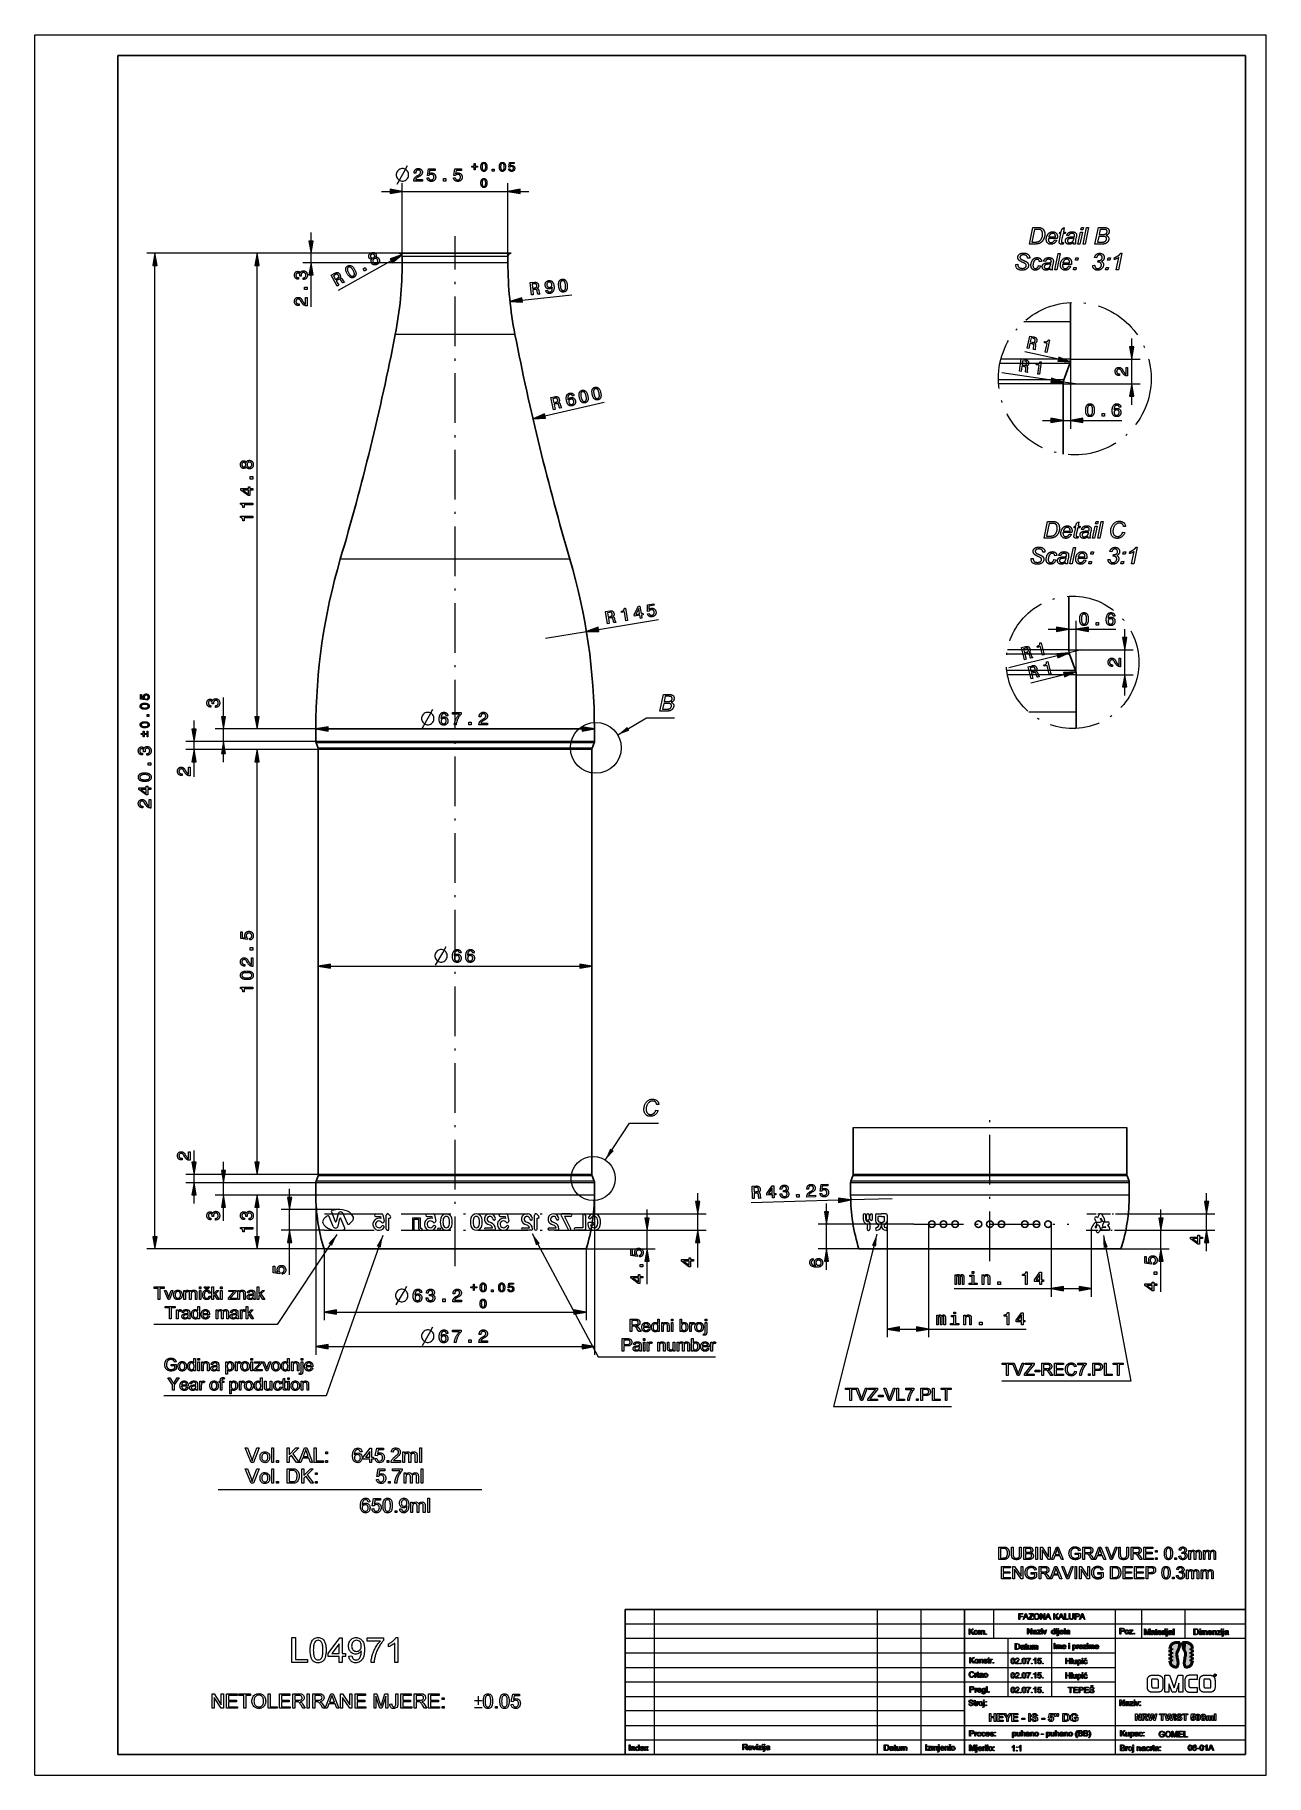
# Model space of a CAD drawing. Extents: x 0 to 297, y 0 to 420.
import ezdxf

# ---------------------------------------------------------------- set-up
doc = ezdxf.new("R2010")
doc.units = 0
doc.linetypes.add('DASHDOT', pattern=[18.5, 12, -3, 0.5, -3])

msp = doc.modelspace()

# ---------------------------------------------------------------- linework, layer by layer
at = {"color": 7, "lineweight": 13}
for p, q in [((0, 0), (0, 420)), ((0, 420), (297, 420)), ((297, 0), (297, 420)), ((88.62, 382.2), (114.12, 382.2)), ((87.82, 367.29), (26.98, 367.29)), ((87.82, 367.29), (51.62, 367.29)), ((87.82, 367.29), (64.65, 367.29)), ((112.56, 366.49), (88.62, 366.49)), ((28.98, 129.94), (28.98, 364.34)), ((53.62, 255.44), (53.62, 364.34)), ((88.62, 364.99), (64.65, 364.99)), ((112.56, 364.99), (88.62, 364.99)), ((114.04, 347.7), (86.95, 347.7)), ((125.68, 293.45), (73.68, 293.45)), ((67.77, 252.49), (43.51, 252.49)), ((130.86, 252.49), (67.77, 252.49)), ((70.73, 252.49), (132.02, 252.49)), ((67.77, 249.49), (36.43, 249.49)), ((67.77, 249.49), (43.51, 249.49)), ((130.86, 249.49), (67.77, 249.49)), ((130.81, 249.15), (67.84, 249.15)), ((130.39, 247.83), (68.31, 247.83)), ((68.37, 247.49), (36.43, 247.49)), ((53.62, 147.94), (53.62, 244.54)), ((130.34, 247.49), (68.37, 247.49)), ((71.33, 195.24), (131.42, 195.24)), ((197.38, 156.28), (263.38, 156.28)), ((68.37, 144.99), (36.43, 144.99)), ((67.77, 142.99), (36.43, 142.99)), ((67.77, 142.99), (43.51, 142.99)), ((130.86, 142.99), (67.77, 142.99)), ((130.81, 143.33), (67.84, 143.33)), ((130.39, 144.65), (68.31, 144.65)), ((130.34, 144.99), (68.37, 144.99)), ((259.86, 142.99), (196.78, 142.99)), ((259.81, 143.33), (196.84, 143.33)), ((259.39, 144.65), (197.32, 144.65)), ((259.34, 144.99), (197.38, 144.99)), ((67.77, 139.99), (43.51, 139.99)), ((67.77, 139.99), (67.77, 101.44)), ((130.86, 139.99), (67.77, 139.99)), ((134.97, 139.99), (134.97, 101.44)), ((193.84, 138.73), (172.81, 138.16)), ((259.86, 139.99), (196.78, 139.99)), ((69.77, 126.99), (26.98, 126.99)), ((72.73, 111.77), (130.02, 111.77)), ((70.73, 103.44), (132.02, 103.44)), ((44.25, 68.92), (107.81, 68.92)), ((149.42, 40), (149.42, 5)), ((203.21, 40), (203.21, 5)), ((213.71, 40), (213.71, 5)), ((260.61, 40), (260.61, 5)), ((142.42, 36.5), (292, 36.5)), ((292, 33), (142.42, 33)), ((142.42, 29.5), (260.61, 29.5)), ((142.42, 26), (260.61, 26)), ((142.42, 22.5), (260.61, 22.5)), ((142.42, 19), (292, 19)), ((224.21, 15.5), (142.42, 15.5)), ((142.42, 12), (292, 12)), ((142.42, 8.5), (292, 8.5)), ((0, 0), (297, 0))]:
    msp.add_line(p, q, dxfattribs=at)
at = {"color": 7, "lineweight": 30}
for p, q in [((20, 5), (20, 415)), ((20, 415), (292, 415)), ((292, 5), (292, 415)), ((87.82, 367.29), (114.92, 367.29)), ((68.37, 144.99), (68.37, 247.49)), ((134.37, 144.99), (134.37, 247.49)), ((69.77, 126.99), (132.97, 126.99)), ((261.98, 126.99), (198.78, 126.99)), ((142.42, 40), (292, 40)), ((142.42, 40), (142.42, 5)), ((224.21, 40), (224.21, 5)), ((20, 5), (292, 5))]:
    msp.add_line(p, q, dxfattribs=at)
at = {"color": 7, "lineweight": 13, "ltscale": 0.051139}
for p, q in [((83.62, 382.2), (85.67, 382.2)), ((117.08, 382.2), (119.12, 382.2)), ((66.65, 370.24), (66.65, 372.29)), ((264.59, 330.74), (264.59, 332.79)), ((38.43, 252.44), (38.43, 254.49)), ((45.51, 244.49), (45.51, 246.54)), ((45.51, 145.94), (45.51, 147.99)), ((38.43, 137.99), (38.43, 140.04)), ((61.44, 139.44), (61.44, 141.49))]:
    msp.add_line(p, q, dxfattribs=at)
at = {"color": 7, "lineweight": 13, "ltscale": 0.480305}
msp.add_line((88.62, 364.99), (88.62, 384.2), dxfattribs=at)
at = {"color": 7, "lineweight": 13, "ltscale": 0.442805}
msp.add_line((114.12, 366.49), (114.12, 384.2), dxfattribs=at)
at = {"color": 7, "linetype": 'DASHDOT', "lineweight": 13}
for p, q in [((101.37, 122.86), (101.37, 371.42)), ((230.38, 124.06), (230.38, 159.21)), ((69.88, 135.49), (131.24, 135.49)), ((69.88, 131.49), (131.43, 131.49)), ((212.02, 132.99), (249.38, 132.99))]:
    msp.add_line(p, q, dxfattribs=at)
at = {"color": 7, "lineweight": 13, "ltscale": 0.0575}
msp.add_line((66.65, 364.99), (66.65, 367.29), dxfattribs=at)
at = {"color": 7, "lineweight": 13, "ltscale": 0.366083}
for p, q in [((85.94, 365.44), (73.15, 358.32)), ((123.03, 328.01), (137.3, 331.32)), ((135.97, 276.51), (150.42, 278.89))]:
    msp.add_line(p, q, dxfattribs=at)
at = {"color": 7, "lineweight": 30, "ltscale": 0.0375}
for p, q in [((88.62, 364.99), (88.62, 366.49)), ((114.12, 364.99), (114.12, 366.49))]:
    msp.add_line(p, q, dxfattribs=at)
at = {"color": 7, "lineweight": 13, "ltscale": 0.039021}
for p, q in [((114.12, 366.49), (112.56, 366.49)), ((114.12, 364.99), (112.56, 364.99))]:
    msp.add_line(p, q, dxfattribs=at)
at = {"color": 7, "lineweight": 13, "ltscale": 0.192427}
msp.add_line((66.65, 354.34), (66.65, 362.04), dxfattribs=at)
at = {"color": 7, "lineweight": 13, "ltscale": 0.301139}
for p, q in [((117.55, 355.97), (129.53, 357.22)), ((245.14, 336.64), (233.23, 338.45)), ((246.62, 270.13), (234.93, 267.23))]:
    msp.add_line(p, q, dxfattribs=at)
at = {"color": 7, "lineweight": 13, "ltscale": 0.282352}
msp.add_line((249.82, 350.74), (238.53, 350.74), dxfattribs=at)
at = {"color": 7, "lineweight": 30, "ltscale": 0.225}
for p, q in [((249.82, 341.74), (249.82, 350.74)), ((251.2, 256.56), (251.2, 265.56))]:
    msp.add_line(p, q, dxfattribs=at)
at = {"color": 7, "lineweight": 13, "ltscale": 0.044151}
msp.add_line((115.8, 347.7), (114.04, 347.7), dxfattribs=at)
at = {"color": 7, "lineweight": 13, "ltscale": 0.05114}
for p, q in [((264.59, 344.7), (264.59, 346.74)), ((243.02, 326.93), (245.07, 326.93)), ((244.4, 276.54), (246.45, 276.54))]:
    msp.add_line(p, q, dxfattribs=at)
at = {"color": 7, "lineweight": 13, "ltscale": 0.113457}
msp.add_line((237.32, 340.71), (232.79, 340.71), dxfattribs=at)
at = {"color": 7, "lineweight": 13, "ltscale": 0.111428}
msp.add_line((237.48, 341.74), (233.03, 341.74), dxfattribs=at)
at = {"color": 7, "lineweight": 13, "ltscale": 0.307938}
for p, q in [((249.64, 340.71), (237.32, 340.71)), ((251.02, 266.59), (238.7, 266.59))]:
    msp.add_line(p, q, dxfattribs=at)
at = {"color": 7, "lineweight": 13, "ltscale": 0.308492}
for p, q in [((249.82, 341.74), (237.48, 341.74)), ((251.2, 265.56), (238.86, 265.56))]:
    msp.add_line(p, q, dxfattribs=at)
at = {"color": 7, "lineweight": 13, "ltscale": 0.206112}
msp.add_line((246.87, 341.73), (238.81, 343.47), dxfattribs=at)
at = {"color": 7, "lineweight": 30, "ltscale": 0.105}
for p, q in [((248.2, 336.77), (249.64, 340.71)), ((249.58, 270.54), (251.02, 266.59))]:
    msp.add_line(p, q, dxfattribs=at)
at = {"color": 7, "lineweight": 13, "ltscale": 0.420185}
msp.add_line((249.82, 341.74), (249.82, 324.93), dxfattribs=at)
at = {"color": 7, "lineweight": 13, "ltscale": 0.419214}
msp.add_line((249.82, 341.74), (266.59, 341.74), dxfattribs=at)
at = {"color": 7, "lineweight": 13, "ltscale": 0.15}
for p, q in [((264.59, 335.74), (264.59, 341.74)), ((262.89, 265.56), (262.89, 271.56))]:
    msp.add_line(p, q, dxfattribs=at)
at = {"color": 7, "lineweight": 13, "ltscale": 0.091156}
msp.add_line((236.06, 336.77), (232.42, 336.77), dxfattribs=at)
at = {"color": 7, "lineweight": 13, "ltscale": 0.303538}
for p, q in [((248.2, 336.77), (236.06, 336.77)), ((249.58, 270.54), (237.44, 270.54))]:
    msp.add_line(p, q, dxfattribs=at)
at = {"color": 7, "lineweight": 13, "ltscale": 0.075}
for p, q in [((251.02, 335.74), (248.06, 336.19)), ((45.51, 249.49), (45.51, 252.49)), ((45.51, 139.99), (45.51, 142.99)), ((91.09, 134.49), (91.09, 131.49))]:
    msp.add_line(p, q, dxfattribs=at)
at = {"color": 7, "lineweight": 13, "ltscale": 0.086094}
msp.add_line((235.9, 335.74), (232.46, 335.74), dxfattribs=at)
at = {"color": 7, "lineweight": 13, "ltscale": 0.302983}
for p, q in [((248.02, 335.74), (235.9, 335.74)), ((249.4, 271.56), (237.28, 271.56))]:
    msp.add_line(p, q, dxfattribs=at)
at = {"color": 7, "lineweight": 13, "ltscale": 0.464214}
msp.add_line((248.02, 335.74), (266.59, 335.74), dxfattribs=at)
at = {"color": 7, "lineweight": 30, "ltscale": 0.422852}
msp.add_line((248.02, 318.83), (248.02, 335.74), dxfattribs=at)
at = {"color": 7, "lineweight": 13, "ltscale": 0.045}
for p, q in [((248.02, 326.93), (249.82, 326.93)), ((249.4, 276.54), (251.2, 276.54))]:
    msp.add_line(p, q, dxfattribs=at)
at = {"color": 7, "lineweight": 13, "ltscale": 0.235684}
msp.add_line((252.78, 326.93), (262.21, 326.93), dxfattribs=at)
at = {"color": 7, "lineweight": 13, "ltscale": 0.084753}
msp.add_line((129.07, 293.45), (125.68, 293.45), dxfattribs=at)
at = {"color": 7, "lineweight": 30, "ltscale": 0.323976}
msp.add_line((249.4, 271.56), (249.4, 284.52), dxfattribs=at)
at = {"color": 7, "lineweight": 13, "ltscale": 0.324301}
msp.add_line((251.2, 265.56), (251.2, 278.54), dxfattribs=at)
at = {"color": 7, "lineweight": 13, "ltscale": 0.25}
for p, q in [((123.18, 274.41), (133.05, 276.03)), ((206.79, 139.08), (196.79, 138.81))]:
    msp.add_line(p, q, dxfattribs=at)
at = {"color": 7, "lineweight": 13, "ltscale": 0.165308}
msp.add_line((254.15, 276.54), (260.77, 276.54), dxfattribs=at)
at = {"color": 7, "lineweight": 13, "ltscale": 0.051138}
for p, q in [((262.89, 274.52), (262.89, 276.56)), ((262.89, 260.56), (262.89, 262.61))]:
    msp.add_line(p, q, dxfattribs=at)
at = {"color": 7, "lineweight": 13, "ltscale": 0.075047}
msp.add_line((237.44, 270.54), (234.44, 270.54), dxfattribs=at)
at = {"color": 7, "lineweight": 13, "ltscale": 0.067026}
msp.add_line((237.28, 271.56), (234.6, 271.56), dxfattribs=at)
at = {"color": 7, "lineweight": 13, "ltscale": 0.387192}
msp.add_line((249.4, 271.56), (264.89, 271.56), dxfattribs=at)
at = {"color": 7, "lineweight": 13, "ltscale": 0.074999}
msp.add_line((252.4, 271.56), (249.49, 270.84), dxfattribs=at)
at = {"color": 7, "lineweight": 13, "ltscale": 0.106586}
msp.add_line((238.7, 266.59), (234.44, 266.59), dxfattribs=at)
at = {"color": 7, "lineweight": 13, "ltscale": 0.106517}
msp.add_line((238.86, 265.56), (234.6, 265.56), dxfattribs=at)
at = {"color": 7, "lineweight": 13, "ltscale": 0.206111}
msp.add_line((248.24, 265.57), (240.25, 263.55), dxfattribs=at)
at = {"color": 7, "lineweight": 13, "ltscale": 0.342192}
msp.add_line((251.2, 265.56), (264.89, 265.56), dxfattribs=at)
at = {"color": 7, "lineweight": 13, "ltscale": 0.116125}
msp.add_line((45.51, 255.44), (45.51, 260.09), dxfattribs=at)
at = {"color": 7, "lineweight": 13, "ltscale": 0.286486}
msp.add_line((251.2, 256.56), (239.74, 256.56), dxfattribs=at)
at = {"color": 7, "lineweight": 13, "ltscale": 0.403971}
for p, q in [((67.77, 252.49), (51.62, 252.49)), ((67.77, 139.99), (51.62, 139.99))]:
    msp.add_line(p, q, dxfattribs=at)
at = {"color": 7, "lineweight": 30, "ltscale": 0.075}
for p, q in [((67.77, 249.49), (67.77, 252.49)), ((134.97, 249.49), (134.97, 252.49)), ((67.77, 139.99), (67.77, 142.99)), ((134.97, 139.99), (134.97, 142.99)), ((196.78, 139.99), (196.78, 142.99)), ((263.98, 139.99), (263.98, 142.99))]:
    msp.add_line(p, q, dxfattribs=at)
at = {"color": 7, "lineweight": 13, "ltscale": 0.102831}
for p, q in [((134.97, 252.49), (130.86, 252.49)), ((134.97, 249.49), (130.86, 249.49)), ((134.97, 142.99), (130.86, 142.99)), ((263.98, 142.99), (259.86, 142.99)), ((134.97, 139.99), (130.86, 139.99)), ((263.98, 139.99), (259.86, 139.99))]:
    msp.add_line(p, q, dxfattribs=at)
at = {"color": 7, "lineweight": 13, "ltscale": 0.05}
for p, q in [((38.43, 247.49), (38.43, 249.49)), ((38.43, 142.99), (38.43, 144.99))]:
    msp.add_line(p, q, dxfattribs=at)
at = {"color": 7, "lineweight": 30, "ltscale": 0.035}
for p, q in [((68.31, 247.83), (67.84, 249.15)), ((134.44, 247.83), (134.91, 249.15)), ((68.31, 144.65), (67.84, 143.33)), ((134.44, 144.65), (134.91, 143.33)), ((197.32, 144.65), (196.84, 143.33)), ((263.44, 144.65), (263.92, 143.33))]:
    msp.add_line(p, q, dxfattribs=at)
at = {"color": 7, "lineweight": 13, "ltscale": 0.10118}
for p, q in [((134.44, 247.83), (130.39, 247.83)), ((134.44, 144.65), (130.39, 144.65)), ((263.44, 144.65), (259.39, 144.65))]:
    msp.add_line(p, q, dxfattribs=at)
at = {"color": 7, "lineweight": 13, "ltscale": 0.102646}
for p, q in [((134.91, 249.15), (130.81, 249.15)), ((134.91, 143.33), (130.81, 143.33)), ((263.92, 143.33), (259.81, 143.33))]:
    msp.add_line(p, q, dxfattribs=at)
at = {"color": 7, "lineweight": 13, "ltscale": 0.089775}
msp.add_line((38.43, 240.94), (38.43, 244.54), dxfattribs=at)
at = {"color": 7, "lineweight": 13, "ltscale": 0.418971}
for p, q in [((68.37, 247.49), (51.62, 247.49)), ((68.37, 144.99), (51.62, 144.99))]:
    msp.add_line(p, q, dxfattribs=at)
at = {"color": 7, "lineweight": 13, "ltscale": 0.100994}
for p, q in [((134.37, 247.49), (130.34, 247.49)), ((134.37, 144.99), (130.34, 144.99)), ((263.38, 144.99), (259.34, 144.99))]:
    msp.add_line(p, q, dxfattribs=at)
at = {"color": 7, "lineweight": 30, "ltscale": 0.282178}
for p, q in [((197.38, 144.99), (197.38, 156.28)), ((263.38, 144.99), (263.38, 156.28))]:
    msp.add_line(p, q, dxfattribs=at)
at = {"color": 7, "lineweight": 13, "ltscale": 0.070457}
msp.add_line((38.43, 147.94), (38.43, 150.76), dxfattribs=at)
at = {"color": 5, "lineweight": 13, "ltscale": 0.051139}
for p, q in [((159.89, 138.44), (159.89, 140.49)), ((282.64, 138.44), (282.64, 140.49)), ((147.66, 134.44), (147.66, 136.49)), ((190.95, 135.94), (190.95, 137.99)), ((271.63, 134.44), (271.63, 136.49)), ((282.64, 126.49), (282.64, 128.54)), ((190.95, 121.99), (190.95, 124.04))]:
    msp.add_line(p, q, dxfattribs=at)
at = {"color": 7, "lineweight": 13, "ltscale": 0.081627}
msp.add_line((45.51, 133.77), (45.51, 137.04), dxfattribs=at)
at = {"color": 7, "lineweight": 13, "ltscale": 0.177279}
msp.add_line((53.62, 129.94), (53.62, 137.04), dxfattribs=at)
at = {"color": 7, "lineweight": 13, "ltscale": 0.347489}
msp.add_line((73.34, 136.49), (59.44, 136.49), dxfattribs=at)
at = {"color": 7, "lineweight": 13, "ltscale": 0.124949}
msp.add_line((61.44, 131.49), (61.44, 136.49), dxfattribs=at)
at = {"color": 7, "lineweight": 13, "ltscale": 0.063986}
for p, q in [((71.96, 132.43), (70.96, 134.79)), ((74.33, 135.54), (75.32, 133.18))]:
    msp.add_line(p, q, dxfattribs=at)
at = {"color": 7, "lineweight": 13, "ltscale": 0.062229}
for p, q in [((71.54, 135.93), (72.48, 133.63)), ((74.75, 132.04), (73.81, 134.35))]:
    msp.add_line(p, q, dxfattribs=at)
at = {"color": 7, "lineweight": 13, "ltscale": 0.046473}
for p, q in [((73.14, 135.45), (72.68, 133.65)), ((73.15, 132.52), (73.6, 134.33))]:
    msp.add_line(p, q, dxfattribs=at)
at = {"color": 7, "lineweight": 13, "ltscale": 0.035206}
for p, q in [((82.23, 135.49), (83.64, 135.49)), ((94.65, 135.49), (96.06, 135.49)), ((112.27, 135.49), (113.68, 135.49))]:
    msp.add_line(p, q, dxfattribs=at)
at = {"color": 7, "lineweight": 13, "ltscale": 0.028398}
for p, q in [((82.23, 134.85), (83.37, 134.85)), ((94.65, 134.85), (95.79, 134.85)), ((112.27, 134.85), (113.41, 134.85))]:
    msp.add_line(p, q, dxfattribs=at)
at = {"color": 7, "lineweight": 13, "ltscale": 0.01351}
for p, q in [((83.37, 134.85), (83.45, 134.32)), ((95.79, 134.85), (95.87, 134.32)), ((113.41, 134.85), (113.49, 134.32))]:
    msp.add_line(p, q, dxfattribs=at)
at = {"color": 7, "lineweight": 13, "ltscale": 0.038515}
for p, q in [((83.95, 135.24), (84.27, 133.73)), ((96.37, 135.24), (96.69, 133.73)), ((113.99, 135.24), (114.31, 133.73))]:
    msp.add_line(p, q, dxfattribs=at)
at = {"color": 7, "lineweight": 13, "ltscale": 0.084102}
for p, q in [((84.78, 131.81), (84.78, 135.17)), ((120.52, 131.81), (120.52, 135.17)), ((132.79, 135.17), (132.79, 131.81))]:
    msp.add_line(p, q, dxfattribs=at)
at = {"color": 7, "lineweight": 13, "ltscale": 0.016542}
for p, q in [((85.32, 135.4), (85.79, 134.93)), ((121.06, 135.4), (121.53, 134.93))]:
    msp.add_line(p, q, dxfattribs=at)
at = {"color": 7, "lineweight": 13, "ltscale": 0.065395}
for p, q in [((85.41, 131.81), (85.41, 134.42)), ((121.15, 131.81), (121.15, 134.42))]:
    msp.add_line(p, q, dxfattribs=at)
at = {"color": 7, "lineweight": 13, "ltscale": 0.045896}
msp.add_line((91.09, 134.49), (92.93, 134.49), dxfattribs=at)
at = {"color": 7, "lineweight": 13, "ltscale": 0.056627}
msp.add_line((92.93, 134.49), (92.93, 132.22), dxfattribs=at)
at = {"color": 7, "lineweight": 13, "ltscale": 0.094479}
msp.add_line((126.95, 135.03), (128.67, 131.66), dxfattribs=at)
at = {"color": 7, "lineweight": 13, "ltscale": 0.05022}
msp.add_line((129.24, 135.49), (127.23, 135.49), dxfattribs=at)
at = {"color": 7, "lineweight": 13, "ltscale": 0.081481}
msp.add_line((127.75, 134.85), (129.24, 131.95), dxfattribs=at)
at = {"color": 7, "lineweight": 13, "ltscale": 0.037222}
msp.add_line((129.24, 134.85), (127.75, 134.85), dxfattribs=at)
at = {"color": 5, "lineweight": 13}
for p, q in [((131.24, 135.49), (161.89, 135.49)), ((261.21, 135.49), (284.64, 135.49)), ((131.43, 131.49), (161.89, 131.49)), ((212.02, 132.99), (188.95, 132.99)), ((260.91, 131.49), (284.64, 131.49))]:
    msp.add_line(p, q, dxfattribs=at)
at = {"color": 7, "lineweight": 13, "ltscale": 0.076154}
msp.add_line((132.16, 135.17), (132.16, 132.13), dxfattribs=at)
at = {"color": 5, "lineweight": 13, "ltscale": 0.1}
for p, q in [((159.89, 131.49), (159.89, 135.49)), ((282.64, 131.49), (282.64, 135.49))]:
    msp.add_line(p, q, dxfattribs=at)
at = {"color": 7, "lineweight": 13, "ltscale": 0.023697}
msp.add_line((199.77, 135.16), (199.77, 134.22), dxfattribs=at)
at = {"color": 7, "lineweight": 13, "ltscale": 0.023737}
msp.add_line((200.42, 134.22), (200.42, 135.16), dxfattribs=at)
at = {"color": 7, "lineweight": 13, "ltscale": 0.023682}
for p, q in [((200.61, 134.22), (200.61, 135.17)), ((201.25, 135.17), (201.25, 134.22)), ((201.43, 134.22), (201.43, 135.17)), ((202.08, 134.22), (202.08, 135.17))]:
    msp.add_line(p, q, dxfattribs=at)
at = {"color": 7, "lineweight": 13, "ltscale": 0.03401}
for p, q in [((202.78, 135.17), (202.78, 133.81)), ((205.57, 135.17), (205.57, 133.81))]:
    msp.add_line(p, q, dxfattribs=at)
at = {"color": 7, "lineweight": 13, "ltscale": 0.026785}
for p in [(203.1, 135.49), (205.25, 135.49)]:
    msp.add_line(p, (204.18, 135.49), dxfattribs=at)
at = {"color": 7, "lineweight": 13, "ltscale": 0.02588}
for p, q in [((203.43, 133.81), (203.43, 134.84)), ((204.92, 133.81), (204.92, 134.84))]:
    msp.add_line(p, q, dxfattribs=at)
at = {"color": 7, "lineweight": 13, "ltscale": 0.018535}
for q in [(203.43, 134.84), (204.92, 134.84)]:
    msp.add_line((204.18, 134.84), q, dxfattribs=at)
at = {"color": 7, "linetype": 'DASHDOT', "lineweight": 13, "ltscale": 0.186863}
msp.add_line((253.73, 135.49), (261.21, 135.49), dxfattribs=at)
at = {"color": 7, "lineweight": 13, "ltscale": 0.022757}
msp.add_line((256.75, 135.31), (256.29, 134.52), dxfattribs=at)
at = {"color": 7, "lineweight": 13, "ltscale": 0.000327145}
msp.add_line((256.29, 134.52), (256.29, 134.53), dxfattribs=at)
at = {"color": 7, "lineweight": 13, "ltscale": 0.007162}
msp.add_line((257.06, 134.41), (256.92, 134.16), dxfattribs=at)
at = {"color": 7, "lineweight": 13, "ltscale": 0.017569}
msp.add_line((257.06, 134.41), (257.41, 133.8), dxfattribs=at)
at = {"color": 7, "lineweight": 13, "ltscale": 0.033158}
msp.add_line((257.37, 135.31), (258.03, 134.16), dxfattribs=at)
at = {"color": 7, "lineweight": 13, "ltscale": 0.260997}
msp.add_line((69.88, 131.49), (59.44, 131.49), dxfattribs=at)
at = {"color": 7, "lineweight": 13, "ltscale": 0.010417}
msp.add_line((91.09, 131.49), (91.51, 131.49), dxfattribs=at)
at = {"color": 7, "lineweight": 13, "ltscale": 0.066619}
msp.add_line((91.51, 131.49), (91.51, 134.15), dxfattribs=at)
at = {"color": 7, "lineweight": 13, "ltscale": 0.025056}
msp.add_line((91.51, 134.15), (92.51, 134.15), dxfattribs=at)
at = {"color": 7, "lineweight": 13, "ltscale": 0.048246}
msp.add_line((92.51, 134.15), (92.51, 132.22), dxfattribs=at)
at = {"color": 7, "lineweight": 13, "ltscale": 0.00272}
msp.add_line((93.35, 131.91), (93.25, 131.91), dxfattribs=at)
at = {"color": 7, "lineweight": 13, "ltscale": 0.005501}
msp.add_line((93.25, 131.49), (93.47, 131.49), dxfattribs=at)
at = {"color": 7, "lineweight": 13, "ltscale": 0.010782}
msp.add_line((93.47, 131.49), (93.35, 131.91), dxfattribs=at)
at = {"color": 7, "lineweight": 13, "ltscale": 0.040951}
for p, q in [((108.76, 132.13), (110.4, 132.13)), ((117.69, 132.13), (119.33, 132.13))]:
    msp.add_line(p, q, dxfattribs=at)
at = {"color": 7, "lineweight": 13, "ltscale": 0.050213}
for p, q in [((110.77, 131.49), (108.76, 131.49)), ((119.7, 131.49), (117.69, 131.49))]:
    msp.add_line(p, q, dxfattribs=at)
at = {"color": 7, "lineweight": 13, "ltscale": 0.013963}
for p, q in [((109.82, 132.73), (109.3, 132.93)), ((110.05, 133.33), (109.52, 133.52)), ((118.75, 132.73), (118.22, 132.93)), ((118.97, 133.33), (118.45, 133.52)), ((125.14, 132.73), (124.62, 132.93)), ((125.37, 133.33), (124.85, 133.52))]:
    msp.add_line(p, q, dxfattribs=at)
at = {"color": 7, "lineweight": 13, "ltscale": 0.040952}
msp.add_line((124.09, 132.13), (125.73, 132.13), dxfattribs=at)
at = {"color": 7, "lineweight": 13, "ltscale": 0.050214}
msp.add_line((126.1, 131.49), (124.09, 131.49), dxfattribs=at)
at = {"color": 7, "lineweight": 13, "ltscale": 0.043213}
msp.add_line((132.16, 132.13), (130.43, 132.13), dxfattribs=at)
at = {"color": 7, "lineweight": 13, "ltscale": 0.051162}
msp.add_line((132.47, 131.49), (130.43, 131.49), dxfattribs=at)
at = {"color": 5, "lineweight": 13, "ltscale": 0.455863}
msp.add_line((131.43, 131.49), (149.66, 131.49), dxfattribs=at)
at = {"color": 7, "lineweight": 13, "ltscale": 0.020622}
msp.add_line((134.52, 133.38), (133.7, 133.38), dxfattribs=at)
at = {"color": 7, "lineweight": 13, "ltscale": 0.011731}
msp.add_line((134.52, 132.74), (134.05, 132.74), dxfattribs=at)
at = {"color": 5, "lineweight": 13, "ltscale": 0.1125}
for p, q in [((147.66, 126.99), (147.66, 131.49)), ((271.63, 126.99), (271.63, 131.49))]:
    msp.add_line(p, q, dxfattribs=at)
at = {"color": 5, "lineweight": 13, "ltscale": 0.15}
msp.add_line((190.95, 126.99), (190.95, 132.99), dxfattribs=at)
at = {"color": 7, "lineweight": 13, "ltscale": 0.028414}
msp.add_line((200.75, 132.95), (200.75, 131.81), dxfattribs=at)
at = {"color": 7, "lineweight": 13, "ltscale": 0.035569}
msp.add_line((201.4, 133.24), (201.4, 131.81), dxfattribs=at)
at = {"color": 7, "lineweight": 13, "ltscale": 0.008166}
for p, q in [((203.48, 132.84), (203.48, 132.51)), ((204.87, 132.84), (204.87, 132.51))]:
    msp.add_line(p, q, dxfattribs=at)
at = {"color": 7, "lineweight": 13, "ltscale": 0.015001}
for p, q in [((204.13, 133.11), (204.13, 132.51)), ((204.22, 133.11), (204.22, 132.51))]:
    msp.add_line(p, q, dxfattribs=at)
at = {"color": 34, "lineweight": 13}
for p, q in [((205.57, 133.81), (205.57, 105.67)), ((215.58, 132.99), (215.58, 105.67)), ((221.72, 117.43), (245.18, 117.43)), ((215.58, 107.67), (239.08, 107.67))]:
    msp.add_line(p, q, dxfattribs=at)
at = {"color": 34, "lineweight": 13, "ltscale": 0.439034}
msp.add_line((245.18, 132.99), (245.18, 115.43), dxfattribs=at)
at = {"color": 7, "linetype": 'DASHDOT', "lineweight": 13, "ltscale": 0.183788}
msp.add_line((253.56, 131.49), (260.91, 131.49), dxfattribs=at)
at = {"color": 34, "lineweight": 13, "ltscale": 0.410534}
msp.add_line((254.81, 131.85), (254.81, 115.43), dxfattribs=at)
at = {"color": 7, "lineweight": 13, "ltscale": 0.033007}
msp.add_line((254.86, 132.03), (255.52, 133.17), dxfattribs=at)
at = {"color": 7, "lineweight": 13, "ltscale": 0.022662}
for p, q in [((255.17, 131.49), (256.08, 131.49)), ((259.26, 132.03), (258.81, 132.81))]:
    msp.add_line(p, q, dxfattribs=at)
at = {"color": 7, "lineweight": 13, "ltscale": 0.015916}
msp.add_line((255.98, 133.62), (255.66, 134.17), dxfattribs=at)
at = {"color": 7, "lineweight": 13, "ltscale": 0.017419}
for p, q in [((255.79, 132.21), (256.14, 132.81)), ((258.33, 132.21), (257.63, 132.21))]:
    msp.add_line(p, q, dxfattribs=at)
at = {"color": 7, "lineweight": 13, "ltscale": 0.007073}
for p, q in [((255.79, 132.21), (256.08, 132.21)), ((258.33, 132.21), (258.19, 132.45))]:
    msp.add_line(p, q, dxfattribs=at)
at = {"color": 7, "lineweight": 13, "ltscale": 0.000232415}
msp.add_line((256.08, 132.21), (256.07, 132.22), dxfattribs=at)
at = {"color": 7, "lineweight": 13, "ltscale": 0.000232084}
msp.add_line((256.08, 131.49), (256.07, 131.48), dxfattribs=at)
at = {"color": 7, "lineweight": 13, "ltscale": 0.015915}
msp.add_line((256.29, 133.44), (256.93, 133.44), dxfattribs=at)
at = {"color": 7, "lineweight": 13, "ltscale": 0.015791}
for p, q in [((257.01, 132.03), (256.7, 132.58)), ((258.19, 133.53), (258.82, 133.53))]:
    msp.add_line(p, q, dxfattribs=at)
at = {"color": 7, "lineweight": 13, "ltscale": 0.015792}
for p, q in [((257.01, 131.67), (256.7, 131.12)), ((257.87, 133.35), (257.56, 132.81))]:
    msp.add_line(p, q, dxfattribs=at)
at = {"color": 7, "lineweight": 13, "ltscale": 0.000326538}
msp.add_line((256.92, 134.16), (256.93, 134.16), dxfattribs=at)
at = {"color": 7, "lineweight": 13, "ltscale": 0.033008}
msp.add_line((258.95, 131.49), (257.63, 131.49), dxfattribs=at)
at = {"color": 7, "lineweight": 13, "ltscale": 0.000231754}
msp.add_line((258.19, 132.45), (258.18, 132.45), dxfattribs=at)
at = {"color": 7, "lineweight": 13, "ltscale": 0.000231934}
msp.add_line((258.81, 132.81), (258.82, 132.81), dxfattribs=at)
at = {"color": 5, "lineweight": 13, "ltscale": 0.317934}
msp.add_line((260.91, 131.49), (273.63, 131.49), dxfattribs=at)
at = {"color": 7, "lineweight": 13, "ltscale": 0.453972}
msp.add_line((69.77, 126.99), (51.62, 126.99), dxfattribs=at)
at = {"color": 7, "lineweight": 13, "ltscale": 0.195547}
msp.add_line((61.44, 120.71), (61.44, 128.54), dxfattribs=at)
at = {"color": 7, "lineweight": 13, "ltscale": 0.430415}
for p, q in [((69.77, 126.99), (69.77, 109.77)), ((132.97, 126.99), (132.97, 109.77))]:
    msp.add_line(p, q, dxfattribs=at)
at = {"color": 5, "lineweight": 13, "ltscale": 0.417149}
msp.add_line((132.97, 126.99), (149.66, 126.99), dxfattribs=at)
at = {"color": 5, "lineweight": 13, "ltscale": 0.15119}
msp.add_line((159.89, 122.49), (159.89, 128.54), dxfattribs=at)
at = {"color": 5, "lineweight": 13, "ltscale": 0.24575}
msp.add_line((198.78, 126.99), (188.95, 126.99), dxfattribs=at)
at = {"color": 5, "lineweight": 13, "ltscale": 0.291323}
msp.add_line((261.98, 126.99), (273.63, 126.99), dxfattribs=at)
at = {"color": 5, "lineweight": 13, "ltscale": 0.139496}
msp.add_line((147.66, 118.46), (147.66, 124.04), dxfattribs=at)
at = {"color": 5, "lineweight": 13, "ltscale": 0.18474}
msp.add_line((271.63, 116.65), (271.63, 124.04), dxfattribs=at)
at = {"color": 34, "lineweight": 13, "ltscale": 0.0931}
msp.add_line((248.13, 117.43), (251.86, 117.43), dxfattribs=at)
at = {"color": 34, "lineweight": 13, "ltscale": 0.102536}
msp.add_line((208.52, 107.67), (212.62, 107.67), dxfattribs=at)
at = {"color": 7, "lineweight": 13, "ltscale": 0.175}
for p, q in [((231.21, 40), (231.21, 33)), ((266.91, 40), (266.91, 33)), ((277.41, 40), (277.41, 33))]:
    msp.add_line(p, q, dxfattribs=at)
at = {"color": 7, "lineweight": 13, "ltscale": 0.35}
for p, q in [((234.71, 33), (234.71, 19)), ((245.21, 33), (245.21, 19))]:
    msp.add_line(p, q, dxfattribs=at)
at = {"color": 7, "lineweight": 13}
for points in [[(88.82, 387.7), (88.52, 387.7), (88.27, 387.65), (88.02, 387.55), (87.77, 387.4), (87.47, 387.1), (87.32, 386.85), (87.22, 386.6), (87.17, 386.35), (87.17, 386.05), (87.22, 385.8), (87.32, 385.55), (87.47, 385.3), (87.77, 385), (88.02, 384.85), (88.27, 384.75), (88.52, 384.7), (88.82, 384.7), (89.07, 384.75), (89.32, 384.85), (89.57, 385), (89.87, 385.3), (90.02, 385.55), (90.12, 385.8), (90.17, 386.05), (90.17, 386.35), (90.12, 386.6), (90.02, 386.85), (89.87, 387.1), (89.57, 387.4), (89.32, 387.55), (89.07, 387.65)], [(91.42, 384.7), (91.42, 384.71), (91.42, 384.8), (91.43, 384.89), (91.44, 384.97), (91.45, 385.05), (91.47, 385.12), (91.49, 385.2), (91.52, 385.27), (91.55, 385.33), (91.59, 385.4), (91.63, 385.46), (91.67, 385.52), (91.72, 385.58), (91.78, 385.64), (91.84, 385.7), (91.92, 385.75), (91.99, 385.81), (92.08, 385.87), (92.17, 385.93), (92.27, 385.99), (92.37, 386.05), (92.63, 386.19), (92.67, 386.21), (92.71, 386.24), (92.75, 386.27), (92.79, 386.29), (92.83, 386.32), (92.86, 386.35), (92.89, 386.38), (92.92, 386.41), (92.94, 386.44), (92.96, 386.47), (92.98, 386.5), (93, 386.53), (93.02, 386.57), (93.03, 386.6), (93.04, 386.64), (93.05, 386.67), (93.06, 386.71), (93.06, 386.75), (93.07, 386.79), (93.07, 386.83), (93.07, 386.88), (93.06, 386.92), (93.05, 386.97), (93.04, 387.01), (93.03, 387.05), (93.01, 387.08), (92.99, 387.12), (92.96, 387.15), (92.94, 387.19), (92.9, 387.22), (92.87, 387.24), (92.83, 387.27), (92.8, 387.29), (92.76, 387.31), (92.71, 387.33), (92.67, 387.34), (92.62, 387.35), (92.57, 387.36), (92.52, 387.36), (92.47, 387.36), (92.41, 387.36), (92.36, 387.36), (92.31, 387.35), (92.27, 387.33), (92.22, 387.32), (92.18, 387.3), (92.14, 387.27), (92.11, 387.24), (92.07, 387.21), (92.04, 387.18), (92.01, 387.14), (91.98, 387.1), (91.96, 387.05), (91.94, 387.01), (91.92, 386.96), (91.91, 386.9), (91.9, 386.85), (91.89, 386.79), (91.88, 386.73), (91.88, 386.67), (91.88, 386.63), (91.49, 386.63), (91.49, 386.69), (91.49, 386.78), (91.5, 386.87), (91.51, 386.96), (91.53, 387.04), (91.56, 387.12), (91.59, 387.19), (91.62, 387.26), (91.66, 387.32), (91.71, 387.39), (91.76, 387.44), (91.81, 387.5), (91.87, 387.54), (91.94, 387.58), (92.01, 387.62), (92.08, 387.65), (92.15, 387.68), (92.23, 387.7), (92.31, 387.71), (92.4, 387.72), (92.49, 387.72), (92.58, 387.72), (92.66, 387.71), (92.74, 387.7), (92.82, 387.68), (92.89, 387.66), (92.96, 387.63), (93.03, 387.6), (93.09, 387.56), (93.15, 387.52), (93.21, 387.47), (93.26, 387.42), (93.3, 387.37), (93.35, 387.31), (93.38, 387.25), (93.41, 387.19), (93.44, 387.12), (93.45, 387.05), (93.47, 386.98), (93.48, 386.91), (93.48, 386.83), (93.48, 386.77), (93.47, 386.71), (93.46, 386.65), (93.45, 386.59), (93.44, 386.54), (93.42, 386.48), (93.4, 386.43), (93.38, 386.38), (93.35, 386.33), (93.32, 386.28), (93.29, 386.24), (93.25, 386.19), (93.21, 386.15), (93.16, 386.11), (93.12, 386.07), (93.07, 386.03), (93.01, 385.99), (92.95, 385.95), (92.89, 385.92), (92.83, 385.88), (92.58, 385.75), (92.51, 385.71), (92.44, 385.68), (92.38, 385.64), (92.32, 385.61), (92.27, 385.57), (92.22, 385.54), (92.17, 385.51), (92.13, 385.47), (92.09, 385.44), (92.06, 385.41), (92.03, 385.38), (92, 385.35), (91.97, 385.32), (91.95, 385.29), (91.93, 385.25), (91.91, 385.22), (91.89, 385.18), (91.88, 385.15), (91.86, 385.11), (91.85, 385.07), (93.48, 385.07), (93.48, 384.7)], [(94.6, 385.48), (95, 385.48), (95.01, 385.44), (95.02, 385.39), (95.03, 385.35), (95.05, 385.31), (95.07, 385.28), (95.09, 385.24), (95.11, 385.21), (95.14, 385.18), (95.17, 385.15), (95.2, 385.12), (95.23, 385.09), (95.26, 385.07), (95.3, 385.05), (95.34, 385.03), (95.38, 385.02), (95.42, 385.01), (95.46, 385), (95.51, 384.99), (95.55, 384.99), (95.6, 384.99), (95.66, 384.99), (95.72, 384.99), (95.77, 385), (95.82, 385.02), (95.87, 385.03), (95.92, 385.05), (95.97, 385.08), (96.01, 385.1), (96.05, 385.14), (96.09, 385.17), (96.12, 385.21), (96.15, 385.25), (96.18, 385.29), (96.2, 385.34), (96.22, 385.38), (96.24, 385.43), (96.25, 385.48), (96.26, 385.54), (96.27, 385.59), (96.27, 385.65), (96.27, 385.71), (96.26, 385.77), (96.25, 385.82), (96.24, 385.88), (96.22, 385.93), (96.21, 385.97), (96.18, 386.02), (96.15, 386.06), (96.12, 386.1), (96.09, 386.14), (96.05, 386.17), (96.01, 386.2), (95.97, 386.23), (95.92, 386.26), (95.88, 386.28), (95.83, 386.29), (95.77, 386.3), (95.72, 386.31), (95.66, 386.32), (95.6, 386.32), (95.57, 386.32), (95.53, 386.32), (95.5, 386.31), (95.47, 386.31), (95.43, 386.3), (95.4, 386.3), (95.37, 386.29), (95.34, 386.28), (95.31, 386.26), (95.28, 386.25), (95.25, 386.24), (95.23, 386.22), (95.2, 386.2), (95.17, 386.18), (95.15, 386.16), (95.12, 386.14), (95.1, 386.12), (95.08, 386.1), (95.05, 386.07), (95.03, 386.04), (94.69, 386.04), (94.92, 387.63), (96.53, 387.63), (96.53, 387.28), (95.21, 387.28), (95.09, 386.47), (95.11, 386.49), (95.14, 386.51), (95.16, 386.53), (95.18, 386.54), (95.21, 386.56), (95.23, 386.57), (95.26, 386.58), (95.29, 386.6), (95.32, 386.61), (95.35, 386.62), (95.38, 386.63), (95.41, 386.64), (95.44, 386.64), (95.47, 386.65), (95.5, 386.65), (95.53, 386.66), (95.56, 386.66), (95.6, 386.66), (95.63, 386.67), (95.67, 386.67), (95.76, 386.66), (95.84, 386.66), (95.93, 386.64), (96.01, 386.62), (96.08, 386.6), (96.15, 386.57), (96.22, 386.53), (96.29, 386.49), (96.35, 386.44), (96.41, 386.39), (96.46, 386.34), (96.51, 386.28), (96.55, 386.21), (96.59, 386.15), (96.62, 386.08), (96.64, 386), (96.66, 385.93), (96.68, 385.84), (96.69, 385.76), (96.69, 385.67), (96.69, 385.58), (96.68, 385.49), (96.66, 385.41), (96.64, 385.32), (96.62, 385.25), (96.58, 385.17), (96.54, 385.1), (96.5, 385.03), (96.45, 384.97), (96.39, 384.91), (96.33, 384.85), (96.27, 384.8), (96.2, 384.76), (96.12, 384.72), (96.05, 384.69), (95.97, 384.66), (95.89, 384.64), (95.8, 384.63), (95.71, 384.62), (95.61, 384.62), (95.53, 384.62), (95.45, 384.62), (95.37, 384.64), (95.3, 384.65), (95.23, 384.68), (95.16, 384.7), (95.09, 384.73), (95.03, 384.77), (94.97, 384.81), (94.91, 384.85), (94.86, 384.9), (94.81, 384.96), (94.77, 385.01), (94.73, 385.07), (94.69, 385.13), (94.67, 385.2), (94.64, 385.26), (94.62, 385.33), (94.61, 385.41)], [(101, 385.48), (101.4, 385.48), (101.41, 385.44), (101.42, 385.39), (101.43, 385.35), (101.45, 385.31), (101.46, 385.28), (101.48, 385.24), (101.51, 385.21), (101.53, 385.18), (101.56, 385.15), (101.59, 385.12), (101.63, 385.09), (101.66, 385.07), (101.7, 385.05), (101.73, 385.03), (101.77, 385.02), (101.82, 385.01), (101.86, 385), (101.9, 384.99), (101.95, 384.99), (102, 384.99), (102.06, 384.99), (102.11, 384.99), (102.17, 385), (102.22, 385.02), (102.27, 385.03), (102.32, 385.05), (102.36, 385.08), (102.41, 385.1), (102.45, 385.14), (102.48, 385.17), (102.52, 385.21), (102.55, 385.25), (102.58, 385.29), (102.6, 385.34), (102.62, 385.38), (102.64, 385.43), (102.65, 385.48), (102.66, 385.54), (102.66, 385.59), (102.67, 385.65), (102.66, 385.71), (102.66, 385.77), (102.65, 385.82), (102.64, 385.88), (102.62, 385.93), (102.6, 385.97), (102.58, 386.02), (102.55, 386.06), (102.52, 386.1), (102.49, 386.14), (102.45, 386.17), (102.41, 386.2), (102.37, 386.23), (102.32, 386.26), (102.27, 386.28), (102.22, 386.29), (102.17, 386.3), (102.12, 386.31), (102.06, 386.32), (102, 386.32), (101.96, 386.32), (101.93, 386.32), (101.9, 386.31), (101.86, 386.31), (101.83, 386.3), (101.8, 386.3), (101.77, 386.29), (101.74, 386.28), (101.71, 386.26), (101.68, 386.25), (101.65, 386.24), (101.62, 386.22), (101.6, 386.2), (101.57, 386.18), (101.54, 386.16), (101.52, 386.14), (101.49, 386.12), (101.47, 386.1), (101.45, 386.07), (101.43, 386.04), (101.08, 386.04), (101.32, 387.63), (102.92, 387.63), (102.92, 387.28), (101.61, 387.28), (101.49, 386.47), (101.51, 386.49), (101.53, 386.51), (101.56, 386.53), (101.58, 386.54), (101.61, 386.56), (101.63, 386.57), (101.66, 386.58), (101.69, 386.6), (101.71, 386.61), (101.74, 386.62), (101.77, 386.63), (101.8, 386.64), (101.83, 386.64), (101.86, 386.65), (101.9, 386.65), (101.93, 386.66), (101.96, 386.66), (101.99, 386.66), (102.03, 386.67), (102.06, 386.67), (102.15, 386.66), (102.24, 386.66), (102.32, 386.64), (102.4, 386.62), (102.48, 386.6), (102.55, 386.57), (102.62, 386.53), (102.68, 386.49), (102.75, 386.44), (102.8, 386.39), (102.86, 386.34), (102.91, 386.28), (102.95, 386.21), (102.98, 386.15), (103.02, 386.08), (103.04, 386), (103.06, 385.93), (103.07, 385.84), (103.08, 385.76), (103.09, 385.67), (103.08, 385.58), (103.07, 385.49), (103.06, 385.41), (103.04, 385.32), (103.01, 385.25), (102.98, 385.17), (102.94, 385.1), (102.9, 385.03), (102.84, 384.97), (102.79, 384.91), (102.73, 384.85), (102.66, 384.8), (102.59, 384.76), (102.52, 384.72), (102.44, 384.69), (102.37, 384.66), (102.28, 384.64), (102.2, 384.63), (102.1, 384.62), (102.01, 384.62), (101.93, 384.62), (101.85, 384.62), (101.77, 384.64), (101.7, 384.65), (101.62, 384.68), (101.55, 384.7), (101.49, 384.73), (101.43, 384.77), (101.37, 384.81), (101.31, 384.85), (101.25, 384.9), (101.21, 384.96), (101.16, 385.01), (101.12, 385.07), (101.09, 385.13), (101.06, 385.2), (101.04, 385.26), (101.02, 385.33), (101.01, 385.41)], [(105.97, 388.94), (106.19, 388.94), (106.19, 388.28), (106.78, 388.28), (106.78, 388.07), (106.19, 388.07), (106.19, 387.42), (105.97, 387.42), (105.97, 388.07), (105.38, 388.07), (105.38, 388.28), (105.97, 388.28)], [(107.59, 388.13), (107.59, 388.23), (107.6, 388.33), (107.61, 388.42), (107.62, 388.51), (107.64, 388.6), (107.66, 388.67), (107.68, 388.75), (107.71, 388.82), (107.74, 388.88), (107.78, 388.94), (107.82, 388.99), (107.86, 389.04), (107.9, 389.08), (107.95, 389.11), (108, 389.15), (108.06, 389.17), (108.12, 389.19), (108.18, 389.2), (108.25, 389.21), (108.32, 389.22), (108.39, 389.21), (108.45, 389.2), (108.52, 389.19), (108.58, 389.17), (108.63, 389.15), (108.69, 389.12), (108.73, 389.08), (108.78, 389.04), (108.82, 388.99), (108.86, 388.94), (108.9, 388.88), (108.93, 388.82), (108.95, 388.75), (108.98, 388.68), (109, 388.6), (109.01, 388.51), (109.03, 388.42), (109.04, 388.33), (109.04, 388.23), (109.04, 388.13), (109.04, 388.02), (109.04, 387.92), (109.03, 387.83), (109.01, 387.74), (109, 387.66), (108.98, 387.58), (108.95, 387.5), (108.93, 387.44), (108.9, 387.37), (108.86, 387.32), (108.82, 387.26), (108.78, 387.22), (108.73, 387.18), (108.69, 387.14), (108.63, 387.11), (108.58, 387.09), (108.52, 387.07), (108.45, 387.05), (108.39, 387.04), (108.32, 387.04), (108.25, 387.04), (108.18, 387.05), (108.12, 387.07), (108.06, 387.09), (108, 387.11), (107.95, 387.14), (107.9, 387.18), (107.86, 387.22), (107.82, 387.26), (107.78, 387.32), (107.74, 387.38), (107.71, 387.44), (107.68, 387.51), (107.66, 387.58), (107.64, 387.66), (107.62, 387.74), (107.61, 387.83), (107.6, 387.92), (107.59, 388.02)], [(107.88, 388.13), (107.88, 388.04), (107.88, 387.96), (107.89, 387.89), (107.9, 387.82), (107.91, 387.75), (107.92, 387.69), (107.93, 387.63), (107.95, 387.58), (107.97, 387.53), (107.99, 387.49), (108.01, 387.45), (108.03, 387.42), (108.06, 387.39), (108.09, 387.36), (108.12, 387.34), (108.16, 387.32), (108.19, 387.31), (108.23, 387.3), (108.27, 387.29), (108.32, 387.29), (108.36, 387.29), (108.4, 387.3), (108.44, 387.31), (108.48, 387.32), (108.51, 387.34), (108.55, 387.36), (108.58, 387.39), (108.6, 387.42), (108.63, 387.45), (108.65, 387.49), (108.67, 387.53), (108.69, 387.58), (108.7, 387.63), (108.72, 387.69), (108.73, 387.75), (108.74, 387.81), (108.74, 387.88), (108.75, 387.96), (108.75, 388.04), (108.75, 388.13), (108.75, 388.21), (108.75, 388.29), (108.74, 388.37), (108.74, 388.44), (108.73, 388.51), (108.72, 388.57), (108.7, 388.62), (108.69, 388.68), (108.67, 388.72), (108.65, 388.77), (108.63, 388.8), (108.6, 388.84), (108.58, 388.87), (108.55, 388.89), (108.51, 388.91), (108.48, 388.93), (108.44, 388.95), (108.4, 388.96), (108.36, 388.96), (108.32, 388.96), (108.27, 388.96), (108.23, 388.96), (108.19, 388.95), (108.16, 388.93), (108.12, 388.91), (108.09, 388.89), (108.06, 388.87), (108.03, 388.84), (108.01, 388.8), (107.99, 388.76), (107.97, 388.72), (107.95, 388.67), (107.93, 388.62), (107.92, 388.56), (107.91, 388.5), (107.9, 388.44), (107.89, 388.37), (107.88, 388.29), (107.88, 388.21)], [(110.35, 387.1), (110.35, 387.55), (110.77, 387.55), (110.77, 387.1)], [(112.07, 388.13), (112.07, 388.23), (112.08, 388.33), (112.08, 388.42), (112.1, 388.51), (112.11, 388.6), (112.14, 388.67), (112.16, 388.75), (112.19, 388.82), (112.22, 388.88), (112.25, 388.94), (112.29, 388.99), (112.34, 389.04), (112.38, 389.08), (112.43, 389.11), (112.48, 389.15), (112.54, 389.17), (112.6, 389.19), (112.66, 389.2), (112.73, 389.21), (112.8, 389.22), (112.87, 389.21), (112.93, 389.2), (113, 389.19), (113.05, 389.17), (113.11, 389.15), (113.16, 389.12), (113.21, 389.08), (113.26, 389.04), (113.3, 388.99), (113.34, 388.94), (113.37, 388.88), (113.4, 388.82), (113.43, 388.75), (113.46, 388.68), (113.48, 388.6), (113.49, 388.51), (113.51, 388.42), (113.51, 388.33), (113.52, 388.23), (113.52, 388.13), (113.52, 388.02), (113.51, 387.92), (113.51, 387.83), (113.49, 387.74), (113.48, 387.66), (113.46, 387.58), (113.43, 387.5), (113.4, 387.44), (113.37, 387.37), (113.34, 387.32), (113.3, 387.26), (113.26, 387.22), (113.21, 387.18), (113.16, 387.14), (113.11, 387.11), (113.05, 387.09), (113, 387.07), (112.93, 387.05), (112.87, 387.04), (112.8, 387.04), (112.73, 387.04), (112.66, 387.05), (112.6, 387.07), (112.54, 387.09), (112.48, 387.11), (112.43, 387.14), (112.38, 387.18), (112.34, 387.22), (112.29, 387.26), (112.25, 387.32), (112.22, 387.38), (112.19, 387.44), (112.16, 387.51), (112.14, 387.58), (112.11, 387.66), (112.1, 387.74), (112.08, 387.83), (112.08, 387.92), (112.07, 388.02)], [(112.36, 388.13), (112.36, 388.04), (112.36, 387.96), (112.37, 387.89), (112.37, 387.82), (112.38, 387.75), (112.4, 387.69), (112.41, 387.63), (112.43, 387.58), (112.44, 387.53), (112.46, 387.49), (112.49, 387.45), (112.51, 387.42), (112.54, 387.39), (112.57, 387.36), (112.6, 387.34), (112.63, 387.32), (112.67, 387.31), (112.71, 387.3), (112.75, 387.29), (112.8, 387.29), (112.84, 387.29), (112.88, 387.3), (112.92, 387.31), (112.96, 387.32), (112.99, 387.34), (113.02, 387.36), (113.05, 387.39), (113.08, 387.42), (113.1, 387.45), (113.13, 387.49), (113.15, 387.53), (113.16, 387.58), (113.18, 387.63), (113.19, 387.69), (113.2, 387.75), (113.21, 387.81), (113.22, 387.88), (113.23, 387.96), (113.23, 388.04), (113.23, 388.13), (113.23, 388.21), (113.23, 388.29), (113.22, 388.37), (113.21, 388.44), (113.2, 388.51), (113.19, 388.57), (113.18, 388.62), (113.16, 388.68), (113.15, 388.72), (113.13, 388.77), (113.1, 388.8), (113.08, 388.84), (113.05, 388.87), (113.02, 388.89), (112.99, 388.91), (112.96, 388.93), (112.92, 388.95), (112.88, 388.96), (112.84, 388.96), (112.8, 388.96), (112.75, 388.96), (112.71, 388.96), (112.67, 388.95), (112.63, 388.93), (112.6, 388.91), (112.57, 388.89), (112.54, 388.87), (112.51, 388.84), (112.49, 388.8), (112.46, 388.76), (112.44, 388.72), (112.43, 388.67), (112.41, 388.62), (112.4, 388.56), (112.38, 388.5), (112.37, 388.44), (112.37, 388.37), (112.36, 388.29), (112.36, 388.21)], [(114.29, 387.65), (114.57, 387.65), (114.57, 387.62), (114.58, 387.59), (114.59, 387.56), (114.6, 387.53), (114.61, 387.5), (114.63, 387.48), (114.64, 387.46), (114.66, 387.43), (114.68, 387.41), (114.7, 387.39), (114.73, 387.38), (114.75, 387.36), (114.78, 387.35), (114.8, 387.33), (114.83, 387.32), (114.86, 387.32), (114.89, 387.31), (114.92, 387.3), (114.95, 387.3), (114.99, 387.3), (115.03, 387.3), (115.07, 387.31), (115.11, 387.31), (115.14, 387.32), (115.18, 387.33), (115.21, 387.35), (115.24, 387.36), (115.27, 387.38), (115.3, 387.41), (115.33, 387.43), (115.35, 387.46), (115.37, 387.48), (115.39, 387.51), (115.41, 387.55), (115.42, 387.58), (115.43, 387.61), (115.44, 387.65), (115.45, 387.69), (115.45, 387.73), (115.45, 387.77), (115.45, 387.81), (115.45, 387.85), (115.44, 387.89), (115.43, 387.92), (115.42, 387.96), (115.41, 387.99), (115.39, 388.02), (115.37, 388.05), (115.35, 388.08), (115.33, 388.11), (115.3, 388.13), (115.27, 388.15), (115.24, 388.17), (115.21, 388.19), (115.18, 388.2), (115.14, 388.21), (115.11, 388.22), (115.07, 388.23), (115.03, 388.23), (114.99, 388.24), (114.96, 388.23), (114.94, 388.23), (114.92, 388.23), (114.89, 388.23), (114.87, 388.22), (114.85, 388.22), (114.83, 388.21), (114.8, 388.2), (114.78, 388.2), (114.76, 388.19), (114.74, 388.18), (114.72, 388.17), (114.71, 388.15), (114.69, 388.14), (114.67, 388.13), (114.65, 388.11), (114.63, 388.1), (114.62, 388.08), (114.6, 388.06), (114.59, 388.04), (114.35, 388.04), (114.51, 389.15), (115.63, 389.15), (115.63, 388.91), (114.71, 388.91), (114.63, 388.34), (114.65, 388.35), (114.66, 388.37), (114.68, 388.38), (114.69, 388.39), (114.71, 388.4), (114.73, 388.41), (114.75, 388.42), (114.77, 388.43), (114.79, 388.44), (114.81, 388.44), (114.83, 388.45), (114.85, 388.46), (114.87, 388.46), (114.89, 388.46), (114.91, 388.47), (114.94, 388.47), (114.96, 388.47), (114.98, 388.48), (115.01, 388.48), (115.03, 388.48), (115.09, 388.48), (115.16, 388.47), (115.21, 388.46), (115.27, 388.45), (115.32, 388.43), (115.37, 388.41), (115.42, 388.38), (115.47, 388.35), (115.51, 388.32), (115.55, 388.29), (115.59, 388.25), (115.62, 388.2), (115.65, 388.16), (115.68, 388.11), (115.7, 388.06), (115.72, 388.01), (115.73, 387.96), (115.74, 387.9), (115.75, 387.84), (115.75, 387.78), (115.75, 387.72), (115.74, 387.65), (115.73, 387.6), (115.72, 387.54), (115.7, 387.48), (115.67, 387.43), (115.65, 387.38), (115.61, 387.33), (115.58, 387.29), (115.54, 387.25), (115.5, 387.21), (115.45, 387.17), (115.4, 387.14), (115.35, 387.12), (115.3, 387.09), (115.24, 387.07), (115.19, 387.06), (115.12, 387.05), (115.06, 387.04), (115, 387.04), (114.94, 387.04), (114.88, 387.05), (114.83, 387.06), (114.77, 387.07), (114.72, 387.08), (114.68, 387.1), (114.63, 387.12), (114.59, 387.15), (114.54, 387.18), (114.5, 387.21), (114.47, 387.24), (114.43, 387.28), (114.4, 387.32), (114.38, 387.36), (114.35, 387.4), (114.33, 387.45), (114.32, 387.5), (114.3, 387.54), (114.29, 387.6)], [(85.67, 381.68), (88.62, 382.2), (85.67, 382.72)], [(98.57, 384.7), (98.57, 385.34), (99.17, 385.34), (99.17, 384.7)], [(107.59, 384.23), (107.59, 384.33), (107.6, 384.43), (107.61, 384.52), (107.62, 384.61), (107.64, 384.7), (107.66, 384.77), (107.68, 384.85), (107.71, 384.92), (107.74, 384.98), (107.78, 385.04), (107.82, 385.09), (107.86, 385.14), (107.9, 385.18), (107.95, 385.21), (108, 385.25), (108.06, 385.27), (108.12, 385.29), (108.18, 385.3), (108.25, 385.31), (108.32, 385.32), (108.39, 385.31), (108.45, 385.3), (108.52, 385.29), (108.58, 385.27), (108.63, 385.25), (108.69, 385.22), (108.73, 385.18), (108.78, 385.14), (108.82, 385.09), (108.86, 385.04), (108.9, 384.98), (108.93, 384.92), (108.95, 384.85), (108.98, 384.78), (109, 384.7), (109.01, 384.61), (109.03, 384.52), (109.04, 384.43), (109.04, 384.33), (109.04, 384.23), (109.04, 384.12), (109.04, 384.02), (109.03, 383.93), (109.01, 383.84), (109, 383.76), (108.98, 383.68), (108.95, 383.6), (108.93, 383.54), (108.9, 383.47), (108.86, 383.42), (108.82, 383.36), (108.78, 383.32), (108.73, 383.28), (108.69, 383.24), (108.63, 383.21), (108.58, 383.19), (108.52, 383.17), (108.45, 383.15), (108.39, 383.14), (108.32, 383.14), (108.25, 383.14), (108.18, 383.15), (108.12, 383.17), (108.06, 383.19), (108, 383.21), (107.95, 383.24), (107.9, 383.28), (107.86, 383.32), (107.82, 383.36), (107.78, 383.42), (107.74, 383.48), (107.71, 383.54), (107.68, 383.61), (107.66, 383.68), (107.64, 383.76), (107.62, 383.84), (107.61, 383.93), (107.6, 384.02), (107.59, 384.12)], [(107.88, 384.23), (107.88, 384.14), (107.88, 384.06), (107.89, 383.99), (107.9, 383.92), (107.91, 383.85), (107.92, 383.79), (107.93, 383.73), (107.95, 383.68), (107.97, 383.63), (107.99, 383.59), (108.01, 383.55), (108.03, 383.52), (108.06, 383.49), (108.09, 383.46), (108.12, 383.44), (108.16, 383.42), (108.19, 383.41), (108.23, 383.4), (108.27, 383.39), (108.32, 383.39), (108.36, 383.39), (108.4, 383.4), (108.44, 383.41), (108.48, 383.42), (108.51, 383.44), (108.55, 383.46), (108.58, 383.49), (108.6, 383.52), (108.63, 383.55), (108.65, 383.59), (108.67, 383.63), (108.69, 383.68), (108.7, 383.73), (108.72, 383.79), (108.73, 383.85), (108.74, 383.91), (108.74, 383.98), (108.75, 384.06), (108.75, 384.14), (108.75, 384.23), (108.75, 384.31), (108.75, 384.39), (108.74, 384.47), (108.74, 384.54), (108.73, 384.61), (108.72, 384.67), (108.7, 384.72), (108.69, 384.78), (108.67, 384.82), (108.65, 384.87), (108.63, 384.9), (108.6, 384.94), (108.58, 384.97), (108.55, 384.99), (108.51, 385.01), (108.48, 385.03), (108.44, 385.05), (108.4, 385.06), (108.36, 385.06), (108.32, 385.06), (108.27, 385.06), (108.23, 385.06), (108.19, 385.05), (108.16, 385.03), (108.12, 385.01), (108.09, 384.99), (108.06, 384.97), (108.03, 384.94), (108.01, 384.9), (107.99, 384.86), (107.97, 384.82), (107.95, 384.77), (107.93, 384.72), (107.92, 384.66), (107.91, 384.6), (107.9, 384.54), (107.89, 384.47), (107.88, 384.39), (107.88, 384.31)], [(117.08, 382.72), (114.12, 382.2), (117.08, 381.68)], [(66.13, 370.24), (66.65, 367.29), (67.17, 370.24)], [(239.88, 369.51), (240.71, 373.51), (241.92, 373.51), (242, 373.51), (242.09, 373.5), (242.16, 373.5), (242.23, 373.5), (242.3, 373.49), (242.37, 373.48), (242.43, 373.48), (242.48, 373.47), (242.54, 373.46), (242.58, 373.44), (242.65, 373.43), (242.71, 373.4), (242.77, 373.38), (242.83, 373.35), (242.89, 373.33), (242.94, 373.29), (242.99, 373.26), (243.05, 373.22), (243.09, 373.18), (243.14, 373.14), (243.19, 373.1), (243.23, 373.05), (243.27, 373), (243.31, 372.95), (243.35, 372.9), (243.38, 372.84), (243.41, 372.79), (243.44, 372.73), (243.47, 372.66), (243.49, 372.6), (243.51, 372.53), (243.53, 372.47), (243.55, 372.4), (243.57, 372.33), (243.58, 372.26), (243.59, 372.18), (243.6, 372.11), (243.6, 372.03), (243.61, 371.95), (243.61, 371.87), (243.61, 371.78), (243.6, 371.68), (243.6, 371.59), (243.59, 371.5), (243.57, 371.41), (243.56, 371.32), (243.54, 371.24), (243.52, 371.15), (243.49, 371.07), (243.46, 370.99), (243.43, 370.91), (243.4, 370.84), (243.37, 370.76), (243.33, 370.69), (243.29, 370.62), (243.26, 370.55), (243.21, 370.48), (243.17, 370.42), (243.13, 370.35), (243.08, 370.29), (243.03, 370.23), (242.99, 370.18), (242.94, 370.12), (242.89, 370.07), (242.84, 370.02), (242.79, 369.98), (242.74, 369.94), (242.69, 369.89), (242.64, 369.86), (242.59, 369.82), (242.53, 369.79), (242.48, 369.76), (242.42, 369.73), (242.37, 369.7), (242.31, 369.67), (242.24, 369.65), (242.18, 369.63), (242.11, 369.61), (242.05, 369.59), (241.98, 369.57), (241.92, 369.56), (241.87, 369.55), (241.81, 369.54), (241.74, 369.53), (241.68, 369.52), (241.61, 369.52), (241.54, 369.51), (241.47, 369.51), (241.4, 369.51), (241.32, 369.51)], [(240.51, 369.96), (241.14, 369.96), (241.23, 369.96), (241.31, 369.96), (241.39, 369.97), (241.47, 369.97), (241.55, 369.98), (241.62, 369.99), (241.7, 370), (241.77, 370.01), (241.84, 370.02), (241.9, 370.04), (241.94, 370.05), (241.98, 370.06), (242.02, 370.07), (242.06, 370.09), (242.1, 370.1), (242.13, 370.11), (242.16, 370.13), (242.2, 370.15), (242.23, 370.16), (242.26, 370.18), (242.3, 370.21), (242.33, 370.24), (242.37, 370.26), (242.41, 370.29), (242.44, 370.33), (242.48, 370.36), (242.51, 370.39), (242.55, 370.43), (242.58, 370.47), (242.61, 370.51), (242.65, 370.56), (242.69, 370.62), (242.73, 370.67), (242.76, 370.73), (242.8, 370.79), (242.83, 370.86), (242.86, 370.92), (242.89, 370.98), (242.92, 371.05), (242.94, 371.12), (242.97, 371.19), (242.99, 371.26), (243.01, 371.33), (243.02, 371.41), (243.03, 371.48), (243.05, 371.56), (243.05, 371.64), (243.06, 371.73), (243.06, 371.81), (243.07, 371.9), (243.06, 371.99), (243.06, 372.08), (243.05, 372.17), (243.04, 372.25), (243.02, 372.33), (243.01, 372.4), (242.98, 372.47), (242.96, 372.53), (242.93, 372.59), (242.9, 372.64), (242.86, 372.69), (242.83, 372.74), (242.79, 372.78), (242.75, 372.82), (242.7, 372.86), (242.66, 372.89), (242.61, 372.92), (242.57, 372.95), (242.52, 372.97), (242.47, 372.99), (242.42, 373), (242.38, 373.01), (242.33, 373.02), (242.28, 373.03), (242.22, 373.04), (242.16, 373.04), (242.09, 373.05), (242.02, 373.05), (241.94, 373.05), (241.86, 373.05), (241.16, 373.05)], [(245.98, 370.49), (246.46, 370.44), (246.44, 370.37), (246.41, 370.3), (246.37, 370.23), (246.33, 370.16), (246.29, 370.09), (246.24, 370.03), (246.18, 369.96), (246.12, 369.89), (246.06, 369.83), (245.98, 369.76), (245.91, 369.7), (245.83, 369.65), (245.75, 369.6), (245.66, 369.56), (245.58, 369.52), (245.49, 369.49), (245.39, 369.47), (245.3, 369.45), (245.2, 369.44), (245.1, 369.44), (245.03, 369.44), (244.97, 369.45), (244.91, 369.45), (244.85, 369.46), (244.79, 369.48), (244.73, 369.49), (244.67, 369.51), (244.61, 369.54), (244.56, 369.56), (244.51, 369.59), (244.45, 369.62), (244.4, 369.65), (244.36, 369.69), (244.31, 369.73), (244.27, 369.77), (244.23, 369.82), (244.19, 369.86), (244.16, 369.91), (244.13, 369.97), (244.1, 370.02), (244.07, 370.08), (244.05, 370.14), (244.02, 370.2), (244.01, 370.26), (243.99, 370.33), (243.98, 370.39), (243.97, 370.46), (243.96, 370.53), (243.96, 370.6), (243.96, 370.67), (243.96, 370.76), (243.96, 370.86), (243.98, 370.95), (243.99, 371.04), (244.01, 371.14), (244.03, 371.23), (244.06, 371.32), (244.1, 371.41), (244.13, 371.5), (244.18, 371.59), (244.22, 371.68), (244.27, 371.76), (244.32, 371.84), (244.37, 371.91), (244.43, 371.98), (244.49, 372.04), (244.55, 372.1), (244.61, 372.16), (244.68, 372.21), (244.74, 372.25), (244.81, 372.29), (244.89, 372.33), (244.96, 372.36), (245.03, 372.39), (245.11, 372.42), (245.18, 372.43), (245.26, 372.45), (245.34, 372.46), (245.42, 372.47), (245.5, 372.47), (245.6, 372.47), (245.7, 372.46), (245.79, 372.44), (245.88, 372.42), (245.97, 372.39), (246.05, 372.35), (246.12, 372.31), (246.2, 372.26), (246.26, 372.21), (246.33, 372.15), (246.39, 372.08), (246.44, 372.01), (246.49, 371.93), (246.53, 371.85), (246.56, 371.77), (246.59, 371.68), (246.61, 371.58), (246.63, 371.48), (246.63, 371.38), (246.64, 371.27), (246.64, 371.23), (246.64, 371.18), (246.63, 371.14), (246.63, 371.1), (246.63, 371.05), (246.62, 371.01), (246.62, 370.97), (246.61, 370.92), (246.61, 370.88), (246.6, 370.83), (244.47, 370.83), (244.46, 370.82), (244.46, 370.8), (244.46, 370.78), (244.46, 370.77), (244.46, 370.75), (244.46, 370.74), (244.46, 370.72), (244.46, 370.71), (244.45, 370.69), (244.45, 370.68), (244.46, 370.6), (244.46, 370.52), (244.47, 370.45), (244.48, 370.39), (244.5, 370.32), (244.52, 370.26), (244.55, 370.2), (244.57, 370.15), (244.61, 370.1), (244.64, 370.06), (244.68, 370.02), (244.72, 369.98), (244.76, 369.95), (244.8, 369.92), (244.85, 369.9), (244.9, 369.88), (244.94, 369.86), (244.99, 369.85), (245.05, 369.85), (245.1, 369.84), (245.15, 369.85), (245.2, 369.85), (245.25, 369.86), (245.3, 369.87), (245.35, 369.89), (245.4, 369.9), (245.45, 369.93), (245.5, 369.95), (245.55, 369.98), (245.6, 370.01), (245.65, 370.05), (245.69, 370.08), (245.74, 370.12), (245.78, 370.17), (245.82, 370.21), (245.85, 370.26), (245.89, 370.32), (245.92, 370.37), (245.95, 370.43)], [(244.54, 371.21), (246.17, 371.21), (246.17, 371.22), (246.17, 371.24), (246.17, 371.25), (246.17, 371.26), (246.17, 371.27), (246.17, 371.28), (246.17, 371.29), (246.17, 371.3), (246.17, 371.31), (246.17, 371.32), (246.17, 371.39), (246.17, 371.46), (246.16, 371.53), (246.14, 371.59), (246.13, 371.65), (246.11, 371.7), (246.08, 371.75), (246.05, 371.8), (246.02, 371.85), (245.99, 371.89), (245.95, 371.92), (245.91, 371.96), (245.87, 371.99), (245.82, 372.01), (245.78, 372.04), (245.73, 372.05), (245.68, 372.07), (245.62, 372.08), (245.57, 372.08), (245.51, 372.08), (245.45, 372.08), (245.39, 372.08), (245.33, 372.07), (245.27, 372.05), (245.21, 372.03), (245.15, 372.01), (245.09, 371.98), (245.04, 371.95), (244.99, 371.91), (244.93, 371.87), (244.88, 371.82), (244.83, 371.77), (244.79, 371.72), (244.75, 371.66), (244.71, 371.59), (244.67, 371.53), (244.63, 371.45), (244.6, 371.38), (244.57, 371.29)], [(248.11, 369.91), (248.03, 369.5), (248, 369.49), (247.96, 369.49), (247.93, 369.48), (247.89, 369.47), (247.86, 369.47), (247.82, 369.46), (247.79, 369.46), (247.76, 369.46), (247.72, 369.46), (247.69, 369.46), (247.63, 369.46), (247.57, 369.46), (247.52, 369.47), (247.47, 369.48), (247.42, 369.49), (247.38, 369.51), (247.33, 369.53), (247.29, 369.55), (247.25, 369.57), (247.22, 369.6), (247.19, 369.62), (247.17, 369.65), (247.15, 369.67), (247.13, 369.7), (247.12, 369.73), (247.11, 369.76), (247.1, 369.79), (247.09, 369.83), (247.09, 369.86), (247.09, 369.9), (247.09, 369.92), (247.09, 369.95), (247.09, 369.98), (247.1, 370.02), (247.11, 370.06), (247.11, 370.1), (247.12, 370.15), (247.13, 370.21), (247.15, 370.27), (247.16, 370.34), (247.51, 372.02), (247.12, 372.02), (247.2, 372.4), (247.59, 372.4), (247.74, 373.12), (248.3, 373.46), (248.08, 372.4), (248.57, 372.4), (248.49, 372.02), (248, 372.02), (247.67, 370.42), (247.66, 370.36), (247.65, 370.31), (247.64, 370.26), (247.63, 370.22), (247.62, 370.18), (247.62, 370.14), (247.61, 370.11), (247.61, 370.09), (247.61, 370.07), (247.61, 370.05), (247.61, 370.04), (247.61, 370.02), (247.61, 370.01), (247.61, 369.99), (247.62, 369.98), (247.62, 369.96), (247.63, 369.95), (247.64, 369.94), (247.65, 369.93), (247.66, 369.92), (247.67, 369.91), (247.68, 369.9), (247.69, 369.9), (247.71, 369.89), (247.72, 369.89), (247.74, 369.88), (247.76, 369.88), (247.78, 369.88), (247.8, 369.88), (247.82, 369.87), (247.85, 369.88), (247.89, 369.88), (247.92, 369.88), (247.95, 369.88), (247.98, 369.88), (248.01, 369.89), (248.03, 369.89), (248.06, 369.9), (248.09, 369.9)], [(250.47, 369.87), (250.41, 369.82), (250.36, 369.78), (250.31, 369.74), (250.26, 369.71), (250.21, 369.68), (250.16, 369.64), (250.12, 369.62), (250.07, 369.59), (250.02, 369.56), (249.97, 369.54), (249.92, 369.52), (249.88, 369.51), (249.83, 369.49), (249.78, 369.48), (249.73, 369.47), (249.68, 369.46), (249.62, 369.45), (249.57, 369.44), (249.52, 369.44), (249.46, 369.44), (249.39, 369.44), (249.31, 369.45), (249.24, 369.46), (249.17, 369.48), (249.1, 369.5), (249.04, 369.53), (248.98, 369.56), (248.92, 369.59), (248.87, 369.63), (248.82, 369.68), (248.77, 369.73), (248.73, 369.78), (248.69, 369.83), (248.66, 369.89), (248.63, 369.95), (248.61, 370.01), (248.59, 370.07), (248.58, 370.14), (248.57, 370.21), (248.57, 370.28), (248.57, 370.33), (248.58, 370.38), (248.58, 370.42), (248.59, 370.47), (248.6, 370.51), (248.61, 370.55), (248.63, 370.59), (248.64, 370.63), (248.66, 370.67), (248.68, 370.71), (248.71, 370.75), (248.73, 370.78), (248.76, 370.82), (248.78, 370.85), (248.81, 370.88), (248.84, 370.91), (248.87, 370.94), (248.91, 370.96), (248.94, 370.99), (248.98, 371.01), (249.01, 371.03), (249.05, 371.05), (249.09, 371.07), (249.14, 371.09), (249.18, 371.11), (249.22, 371.12), (249.27, 371.14), (249.32, 371.15), (249.37, 371.16), (249.42, 371.17), (249.46, 371.18), (249.5, 371.19), (249.55, 371.19), (249.6, 371.2), (249.66, 371.2), (249.73, 371.21), (249.8, 371.21), (249.88, 371.22), (249.96, 371.22), (250.05, 371.23), (250.15, 371.23), (250.23, 371.24), (250.31, 371.24), (250.39, 371.25), (250.45, 371.26), (250.52, 371.27), (250.58, 371.28), (250.63, 371.29), (250.68, 371.31), (250.72, 371.32), (250.73, 371.36), (250.74, 371.4), (250.75, 371.44), (250.76, 371.47), (250.77, 371.51), (250.77, 371.54), (250.77, 371.57), (250.78, 371.6), (250.78, 371.63), (250.78, 371.66), (250.78, 371.69), (250.77, 371.72), (250.77, 371.76), (250.76, 371.78), (250.75, 371.81), (250.73, 371.84), (250.72, 371.86), (250.7, 371.89), (250.68, 371.91), (250.65, 371.93), (250.62, 371.96), (250.58, 371.98), (250.54, 372), (250.49, 372.02), (250.44, 372.03), (250.39, 372.04), (250.34, 372.05), (250.28, 372.06), (250.22, 372.06), (250.15, 372.07), (250.09, 372.06), (250.03, 372.06), (249.98, 372.05), (249.92, 372.04), (249.87, 372.03), (249.82, 372.02), (249.77, 372), (249.73, 371.98), (249.68, 371.95), (249.64, 371.93), (249.6, 371.9), (249.57, 371.87), (249.53, 371.83), (249.5, 371.8), (249.47, 371.76), (249.44, 371.72), (249.42, 371.68), (249.4, 371.63), (249.37, 371.59), (249.36, 371.54), (248.86, 371.58), (248.89, 371.66), (248.92, 371.74), (248.96, 371.82), (249.01, 371.89), (249.05, 371.96), (249.1, 372.02), (249.16, 372.08), (249.21, 372.14), (249.28, 372.19), (249.34, 372.24), (249.41, 372.28), (249.48, 372.32), (249.55, 372.36), (249.63, 372.39), (249.71, 372.41), (249.8, 372.43), (249.89, 372.45), (249.98, 372.46), (250.08, 372.47), (250.18, 372.47), (250.28, 372.47), (250.38, 372.46), (250.48, 372.45), (250.57, 372.43), (250.66, 372.41), (250.74, 372.38), (250.82, 372.34), (250.89, 372.31), (250.96, 372.26), (251.03, 372.21), (251.07, 372.17), (251.11, 372.13), (251.15, 372.09), (251.18, 372.04), (251.21, 371.99), (251.23, 371.94), (251.25, 371.89), (251.26, 371.83), (251.27, 371.78), (251.27, 371.72), (251.27, 371.67), (251.27, 371.62), (251.26, 371.57), (251.26, 371.52), (251.25, 371.47), (251.24, 371.41), (251.23, 371.36), (251.22, 371.3), (251.21, 371.24), (251.2, 371.18), (251.04, 370.46), (251.02, 370.39), (251.01, 370.33), (251, 370.26), (250.99, 370.2), (250.98, 370.15), (250.97, 370.09), (250.97, 370.04), (250.97, 369.99), (250.96, 369.94), (250.96, 369.9), (250.96, 369.87), (250.96, 369.84), (250.97, 369.81), (250.97, 369.77), (250.98, 369.73), (250.98, 369.69), (250.99, 369.65), (251, 369.6), (251.01, 369.56), (251.02, 369.51), (250.52, 369.51), (250.51, 369.54), (250.51, 369.57), (250.5, 369.6), (250.49, 369.63), (250.49, 369.67), (250.48, 369.7), (250.48, 369.74), (250.47, 369.78), (250.47, 369.82)], [(250.65, 370.97), (250.63, 370.97), (250.61, 370.96), (250.58, 370.95), (250.56, 370.94), (250.54, 370.94), (250.52, 370.93), (250.5, 370.93), (250.47, 370.92), (250.45, 370.92), (250.43, 370.91), (250.4, 370.91), (250.37, 370.9), (250.34, 370.9), (250.31, 370.89), (250.27, 370.89), (250.23, 370.88), (250.18, 370.88), (250.13, 370.87), (250.08, 370.87), (250.03, 370.87), (249.95, 370.86), (249.87, 370.85), (249.79, 370.84), (249.72, 370.83), (249.66, 370.82), (249.6, 370.81), (249.55, 370.8), (249.5, 370.79), (249.46, 370.78), (249.42, 370.77), (249.39, 370.76), (249.35, 370.74), (249.32, 370.73), (249.29, 370.71), (249.27, 370.69), (249.24, 370.67), (249.22, 370.65), (249.19, 370.63), (249.17, 370.61), (249.15, 370.58), (249.14, 370.56), (249.12, 370.53), (249.11, 370.5), (249.1, 370.47), (249.09, 370.45), (249.08, 370.42), (249.07, 370.39), (249.07, 370.36), (249.06, 370.33), (249.06, 370.3), (249.06, 370.26), (249.07, 370.22), (249.08, 370.18), (249.09, 370.14), (249.1, 370.11), (249.11, 370.08), (249.13, 370.04), (249.15, 370.01), (249.18, 369.98), (249.21, 369.96), (249.24, 369.93), (249.27, 369.91), (249.3, 369.89), (249.34, 369.87), (249.38, 369.86), (249.42, 369.84), (249.47, 369.83), (249.51, 369.83), (249.56, 369.82), (249.61, 369.82), (249.66, 369.82), (249.71, 369.83), (249.76, 369.83), (249.81, 369.84), (249.86, 369.86), (249.9, 369.87), (249.95, 369.89), (249.99, 369.91), (250.04, 369.93), (250.09, 369.95), (250.13, 369.98), (250.17, 370.01), (250.21, 370.04), (250.25, 370.07), (250.29, 370.11), (250.32, 370.14), (250.36, 370.18), (250.39, 370.23), (250.42, 370.27), (250.44, 370.31), (250.47, 370.36), (250.49, 370.41), (250.52, 370.47), (250.54, 370.53), (250.56, 370.6), (250.58, 370.66), (250.6, 370.73), (250.62, 370.81), (250.63, 370.89)], [(251.6, 369.51), (252.21, 372.4), (252.7, 372.4), (252.09, 369.51)], [(252.32, 372.95), (252.44, 373.51), (252.93, 373.51), (252.81, 372.95)], [(252.82, 369.51), (253.66, 373.51), (254.15, 373.51), (253.32, 369.51)], [(255.71, 369.51), (256.55, 373.51), (257.79, 373.51), (257.85, 373.51), (257.92, 373.51), (257.98, 373.5), (258.03, 373.5), (258.08, 373.5), (258.13, 373.5), (258.18, 373.49), (258.22, 373.49), (258.26, 373.48), (258.29, 373.48), (258.34, 373.47), (258.39, 373.46), (258.44, 373.45), (258.49, 373.43), (258.54, 373.42), (258.58, 373.4), (258.62, 373.38), (258.67, 373.36), (258.7, 373.34), (258.74, 373.32), (258.78, 373.29), (258.81, 373.27), (258.85, 373.24), (258.88, 373.21), (258.91, 373.18), (258.93, 373.15), (258.96, 373.11), (258.98, 373.08), (259.01, 373.04), (259.03, 373), (259.05, 372.96), (259.06, 372.92), (259.08, 372.88), (259.09, 372.83), (259.1, 372.79), (259.11, 372.74), (259.12, 372.7), (259.12, 372.65), (259.13, 372.61), (259.13, 372.56), (259.13, 372.49), (259.12, 372.43), (259.11, 372.37), (259.1, 372.31), (259.08, 372.25), (259.06, 372.19), (259.04, 372.13), (259.01, 372.08), (258.98, 372.03), (258.95, 371.98), (258.91, 371.93), (258.87, 371.88), (258.82, 371.84), (258.77, 371.79), (258.72, 371.75), (258.66, 371.72), (258.6, 371.68), (258.53, 371.65), (258.46, 371.62), (258.39, 371.59), (258.46, 371.57), (258.52, 371.55), (258.57, 371.52), (258.63, 371.49), (258.68, 371.46), (258.72, 371.43), (258.77, 371.39), (258.81, 371.35), (258.84, 371.31), (258.88, 371.27), (258.91, 371.23), (258.94, 371.18), (258.96, 371.14), (258.98, 371.09), (259, 371.04), (259.01, 370.99), (259.02, 370.94), (259.03, 370.88), (259.04, 370.83), (259.04, 370.77), (259.04, 370.71), (259.03, 370.64), (259.02, 370.58), (259.01, 370.51), (258.99, 370.45), (258.97, 370.39), (258.95, 370.32), (258.92, 370.26), (258.89, 370.2), (258.85, 370.14), (258.81, 370.08), (258.77, 370.02), (258.72, 369.97), (258.68, 369.92), (258.63, 369.87), (258.58, 369.83), (258.52, 369.78), (258.47, 369.74), (258.41, 369.71), (258.35, 369.67), (258.28, 369.64), (258.22, 369.61), (258.15, 369.59), (258.09, 369.57), (258.02, 369.55), (257.95, 369.53), (257.87, 369.52), (257.8, 369.51), (257.73, 369.51), (257.65, 369.51)], [(256.34, 369.96), (257.25, 369.96), (257.32, 369.96), (257.39, 369.96), (257.45, 369.96), (257.51, 369.96), (257.56, 369.97), (257.6, 369.97), (257.65, 369.97), (257.68, 369.98), (257.72, 369.98), (257.74, 369.98), (257.79, 369.99), (257.84, 370), (257.89, 370.02), (257.93, 370.03), (257.97, 370.04), (258.01, 370.06), (258.05, 370.08), (258.09, 370.09), (258.12, 370.11), (258.15, 370.13), (258.19, 370.15), (258.22, 370.18), (258.24, 370.2), (258.27, 370.23), (258.3, 370.25), (258.32, 370.28), (258.34, 370.31), (258.36, 370.34), (258.38, 370.38), (258.4, 370.41), (258.42, 370.44), (258.44, 370.48), (258.45, 370.51), (258.46, 370.55), (258.47, 370.59), (258.48, 370.62), (258.48, 370.66), (258.49, 370.7), (258.49, 370.73), (258.49, 370.77), (258.49, 370.82), (258.49, 370.88), (258.48, 370.93), (258.46, 370.97), (258.45, 371.02), (258.43, 371.06), (258.41, 371.1), (258.38, 371.13), (258.35, 371.17), (258.32, 371.2), (258.28, 371.22), (258.23, 371.25), (258.18, 371.27), (258.13, 371.29), (258.06, 371.31), (257.99, 371.32), (257.91, 371.33), (257.83, 371.34), (257.74, 371.34), (257.65, 371.34), (256.63, 371.34)], [(256.73, 371.8), (257.54, 371.8), (257.65, 371.8), (257.76, 371.81), (257.86, 371.82), (257.95, 371.83), (258.04, 371.84), (258.12, 371.87), (258.19, 371.89), (258.26, 371.92), (258.32, 371.95), (258.37, 371.98), (258.42, 372.02), (258.47, 372.06), (258.5, 372.11), (258.54, 372.16), (258.57, 372.21), (258.59, 372.27), (258.61, 372.33), (258.62, 372.39), (258.63, 372.45), (258.63, 372.52), (258.63, 372.56), (258.63, 372.59), (258.62, 372.62), (258.62, 372.65), (258.61, 372.68), (258.6, 372.71), (258.59, 372.74), (258.58, 372.77), (258.57, 372.79), (258.55, 372.82), (258.53, 372.84), (258.52, 372.86), (258.5, 372.88), (258.48, 372.9), (258.46, 372.92), (258.44, 372.94), (258.41, 372.96), (258.39, 372.97), (258.36, 372.98), (258.34, 372.99), (258.31, 373.01), (258.28, 373.01), (258.24, 373.02), (258.2, 373.03), (258.15, 373.04), (258.1, 373.04), (258.04, 373.05), (257.98, 373.05), (257.91, 373.05), (257.84, 373.05), (256.99, 373.05)], [(29.5, 364.34), (28.98, 367.29), (28.46, 364.34)], [(54.14, 364.34), (53.62, 367.29), (53.1, 364.34)], [(81.28, 365.84), (81.23, 365.84), (81.19, 365.84), (81.15, 365.84), (81.11, 365.84), (81.07, 365.85), (81.04, 365.86), (81, 365.87), (80.96, 365.88), (80.93, 365.89), (80.9, 365.91), (80.87, 365.93), (80.83, 365.95), (80.8, 365.97), (80.78, 366), (80.75, 366.02), (80.72, 366.05), (80.69, 366.09), (80.67, 366.12), (80.65, 366.16), (80.62, 366.2), (80.59, 366.26), (80.57, 366.32), (80.55, 366.38), (80.54, 366.44), (80.53, 366.5), (80.53, 366.56), (80.53, 366.62), (80.54, 366.68), (80.56, 366.75), (80.58, 366.81), (80.6, 366.87), (80.64, 366.93), (80.67, 366.99), (80.71, 367.04), (80.76, 367.1), (80.81, 367.15), (80.87, 367.19), (80.93, 367.24), (80.99, 367.28), (81.06, 367.33), (81.13, 367.36), (81.21, 367.4), (81.28, 367.42), (81.35, 367.44), (81.42, 367.46), (81.49, 367.47), (81.55, 367.48), (81.62, 367.48), (81.69, 367.47), (81.75, 367.46), (81.82, 367.45), (81.88, 367.43), (81.94, 367.41), (81.99, 367.38), (82.04, 367.34), (82.09, 367.3), (82.14, 367.26), (82.18, 367.21), (82.22, 367.16), (82.25, 367.1), (82.27, 367.06), (82.29, 367.02), (82.31, 366.98), (82.32, 366.94), (82.33, 366.9), (82.34, 366.87), (82.35, 366.83), (82.35, 366.79), (82.35, 366.75), (82.35, 366.72), (82.35, 366.68), (82.34, 366.64), (82.34, 366.61), (82.33, 366.57), (82.31, 366.54), (82.3, 366.5), (82.28, 366.46), (82.26, 366.43), (82.24, 366.39), (82.21, 366.36), (82.26, 366.36), (82.31, 366.37), (82.36, 366.37), (82.41, 366.37), (82.46, 366.36), (82.5, 366.35), (82.55, 366.34), (82.59, 366.33), (82.63, 366.31), (82.68, 366.29), (82.72, 366.27), (82.75, 366.24), (82.79, 366.21), (82.83, 366.18), (82.86, 366.15), (82.9, 366.11), (82.93, 366.07), (82.96, 366.03), (82.99, 365.99), (83.01, 365.94), (83.05, 365.87), (83.09, 365.79), (83.11, 365.72), (83.13, 365.64), (83.14, 365.57), (83.15, 365.49), (83.15, 365.42), (83.14, 365.35), (83.13, 365.28), (83.11, 365.2), (83.08, 365.13), (83.05, 365.06), (83.01, 365), (82.96, 364.94), (82.91, 364.87), (82.86, 364.82), (82.79, 364.76), (82.73, 364.71), (82.65, 364.66), (82.57, 364.61), (82.49, 364.57), (82.41, 364.53), (82.33, 364.5), (82.25, 364.48), (82.17, 364.46), (82.09, 364.45), (82.01, 364.45), (81.94, 364.45), (81.86, 364.46), (81.79, 364.47), (81.72, 364.49), (81.65, 364.52), (81.58, 364.55), (81.52, 364.59), (81.46, 364.63), (81.4, 364.68), (81.35, 364.74), (81.3, 364.8), (81.25, 364.86), (81.21, 364.94), (81.19, 364.99), (81.16, 365.03), (81.14, 365.08), (81.13, 365.13), (81.11, 365.18), (81.1, 365.22), (81.1, 365.27), (81.09, 365.32), (81.09, 365.36), (81.09, 365.41), (81.1, 365.45), (81.1, 365.5), (81.12, 365.54), (81.13, 365.59), (81.15, 365.63), (81.17, 365.67), (81.19, 365.72), (81.22, 365.76), (81.24, 365.8)], [(81, 366.37), (81.02, 366.33), (81.04, 366.3), (81.07, 366.27), (81.1, 366.24), (81.12, 366.21), (81.15, 366.19), (81.19, 366.17), (81.22, 366.16), (81.26, 366.14), (81.29, 366.13), (81.33, 366.13), (81.37, 366.12), (81.41, 366.12), (81.45, 366.12), (81.48, 366.13), (81.52, 366.14), (81.56, 366.15), (81.6, 366.16), (81.65, 366.18), (81.69, 366.2), (81.73, 366.23), (81.76, 366.25), (81.8, 366.28), (81.83, 366.31), (81.86, 366.34), (81.88, 366.37), (81.91, 366.4), (81.92, 366.43), (81.94, 366.47), (81.96, 366.5), (81.97, 366.54), (81.97, 366.58), (81.98, 366.61), (81.98, 366.65), (81.97, 366.69), (81.97, 366.72), (81.96, 366.76), (81.95, 366.8), (81.93, 366.84), (81.91, 366.87), (81.89, 366.91), (81.87, 366.94), (81.84, 366.97), (81.82, 367), (81.79, 367.02), (81.76, 367.05), (81.73, 367.06), (81.69, 367.08), (81.66, 367.09), (81.63, 367.1), (81.59, 367.11), (81.55, 367.11), (81.51, 367.11), (81.47, 367.11), (81.44, 367.1), (81.4, 367.09), (81.36, 367.08), (81.31, 367.06), (81.27, 367.05), (81.23, 367.02), (81.19, 367), (81.15, 366.97), (81.12, 366.95), (81.08, 366.92), (81.06, 366.89), (81.03, 366.86), (81.01, 366.83), (80.99, 366.8), (80.97, 366.76), (80.96, 366.73), (80.95, 366.69), (80.94, 366.66), (80.93, 366.62), (80.93, 366.59), (80.94, 366.55), (80.94, 366.51), (80.95, 366.48), (80.96, 366.44), (80.98, 366.4)], [(81.57, 365.15), (81.6, 365.1), (81.63, 365.06), (81.66, 365.02), (81.69, 364.98), (81.73, 364.95), (81.76, 364.92), (81.8, 364.9), (81.84, 364.88), (81.88, 364.86), (81.92, 364.85), (81.97, 364.84), (82.01, 364.83), (82.06, 364.83), (82.11, 364.83), (82.15, 364.84), (82.2, 364.85), (82.25, 364.86), (82.3, 364.88), (82.35, 364.9), (82.4, 364.93), (82.44, 364.96), (82.49, 364.99), (82.53, 365.02), (82.57, 365.05), (82.6, 365.09), (82.63, 365.12), (82.66, 365.16), (82.68, 365.2), (82.7, 365.24), (82.71, 365.29), (82.72, 365.33), (82.73, 365.38), (82.74, 365.42), (82.74, 365.47), (82.73, 365.51), (82.72, 365.56), (82.71, 365.6), (82.69, 365.65), (82.67, 365.7), (82.65, 365.75), (82.62, 365.79), (82.59, 365.83), (82.56, 365.86), (82.53, 365.9), (82.5, 365.93), (82.47, 365.95), (82.43, 365.97), (82.39, 365.99), (82.35, 366.01), (82.31, 366.02), (82.26, 366.03), (82.22, 366.03), (82.17, 366.03), (82.13, 366.03), (82.08, 366.02), (82.03, 366.01), (81.99, 366), (81.94, 365.98), (81.89, 365.95), (81.84, 365.93), (81.79, 365.9), (81.75, 365.87), (81.7, 365.84), (81.67, 365.81), (81.63, 365.77), (81.6, 365.74), (81.58, 365.7), (81.55, 365.66), (81.53, 365.62), (81.52, 365.58), (81.5, 365.54), (81.5, 365.5), (81.49, 365.45), (81.49, 365.41), (81.49, 365.37), (81.5, 365.32), (81.51, 365.28), (81.53, 365.24), (81.55, 365.19)], [(86.2, 364.99), (88.52, 366.88), (85.69, 365.9)], [(236.6, 364.56), (237.13, 364.61), (237.12, 364.47), (237.12, 364.42), (237.13, 364.38), (237.13, 364.33), (237.14, 364.29), (237.15, 364.24), (237.16, 364.2), (237.18, 364.16), (237.19, 364.12), (237.21, 364.08), (237.23, 364.04), (237.25, 364), (237.28, 363.97), (237.31, 363.93), (237.34, 363.9), (237.37, 363.87), (237.41, 363.84), (237.45, 363.82), (237.49, 363.79), (237.53, 363.77), (237.58, 363.75), (237.63, 363.73), (237.68, 363.71), (237.74, 363.69), (237.79, 363.68), (237.85, 363.67), (237.91, 363.66), (237.97, 363.65), (238.03, 363.64), (238.1, 363.64), (238.17, 363.64), (238.26, 363.64), (238.35, 363.65), (238.43, 363.66), (238.51, 363.67), (238.59, 363.69), (238.66, 363.72), (238.73, 363.74), (238.79, 363.77), (238.85, 363.81), (238.9, 363.85), (238.95, 363.89), (238.99, 363.94), (239.03, 363.98), (239.06, 364.03), (239.09, 364.08), (239.11, 364.12), (239.13, 364.17), (239.14, 364.22), (239.15, 364.28), (239.15, 364.33), (239.15, 364.37), (239.15, 364.4), (239.14, 364.44), (239.13, 364.48), (239.12, 364.51), (239.1, 364.54), (239.08, 364.58), (239.06, 364.61), (239.04, 364.64), (239.02, 364.67), (238.98, 364.71), (238.94, 364.74), (238.89, 364.78), (238.83, 364.81), (238.76, 364.85), (238.68, 364.9), (238.59, 364.94), (238.5, 364.99), (238.39, 365.04), (238.27, 365.09), (238.18, 365.13), (238.1, 365.17), (238.02, 365.2), (237.94, 365.24), (237.87, 365.27), (237.81, 365.3), (237.76, 365.33), (237.71, 365.36), (237.67, 365.38), (237.63, 365.4), (237.58, 365.44), (237.53, 365.47), (237.48, 365.51), (237.43, 365.55), (237.39, 365.59), (237.35, 365.63), (237.32, 365.67), (237.29, 365.71), (237.26, 365.75), (237.23, 365.79), (237.21, 365.83), (237.18, 365.87), (237.16, 365.92), (237.15, 365.97), (237.13, 366.01), (237.12, 366.06), (237.11, 366.11), (237.11, 366.16), (237.1, 366.21), (237.1, 366.26), (237.1, 366.33), (237.11, 366.39), (237.12, 366.44), (237.13, 366.5), (237.14, 366.56), (237.16, 366.61), (237.18, 366.67), (237.21, 366.72), (237.24, 366.77), (237.27, 366.82), (237.31, 366.87), (237.34, 366.92), (237.39, 366.96), (237.43, 367), (237.48, 367.04), (237.53, 367.08), (237.58, 367.11), (237.64, 367.14), (237.7, 367.17), (237.77, 367.2), (237.83, 367.23), (237.9, 367.25), (237.97, 367.27), (238.04, 367.28), (238.11, 367.3), (238.19, 367.31), (238.26, 367.32), (238.34, 367.33), (238.42, 367.33), (238.5, 367.33), (238.6, 367.33), (238.69, 367.33), (238.78, 367.32), (238.87, 367.31), (238.95, 367.29), (239.03, 367.27), (239.11, 367.25), (239.18, 367.23), (239.26, 367.2), (239.33, 367.17), (239.39, 367.13), (239.45, 367.1), (239.51, 367.06), (239.56, 367.02), (239.61, 366.98), (239.66, 366.93), (239.7, 366.89), (239.74, 366.84), (239.78, 366.78), (239.81, 366.73), (239.84, 366.68), (239.87, 366.62), (239.89, 366.57), (239.91, 366.52), (239.93, 366.46), (239.94, 366.41), (239.95, 366.36), (239.96, 366.31), (239.96, 366.26), (239.96, 366.21), (239.96, 366.21), (239.96, 366.2), (239.96, 366.19), (239.96, 366.19), (239.96, 366.18), (239.96, 366.17), (239.96, 366.16), (239.96, 366.15), (239.96, 366.14), (239.96, 366.13), (239.45, 366.09), (239.44, 366.12), (239.44, 366.15), (239.44, 366.18), (239.44, 366.21), (239.44, 366.24), (239.43, 366.26), (239.43, 366.29), (239.43, 366.31), (239.42, 366.33), (239.42, 366.35), (239.4, 366.39), (239.39, 366.42), (239.38, 366.45), (239.36, 366.48), (239.35, 366.51), (239.33, 366.53), (239.31, 366.56), (239.29, 366.59), (239.27, 366.61), (239.25, 366.63), (239.22, 366.66), (239.2, 366.68), (239.17, 366.7), (239.14, 366.72), (239.11, 366.74), (239.08, 366.75), (239.04, 366.77), (239.01, 366.79), (238.97, 366.8), (238.93, 366.82), (238.89, 366.83), (238.85, 366.84), (238.81, 366.85), (238.76, 366.86), (238.72, 366.87), (238.67, 366.88), (238.63, 366.88), (238.58, 366.88), (238.53, 366.89), (238.48, 366.89), (238.4, 366.89), (238.32, 366.88), (238.24, 366.87), (238.16, 366.86), (238.09, 366.84), (238.03, 366.82), (237.97, 366.79), (237.91, 366.76), (237.85, 366.73), (237.8, 366.69), (237.77, 366.66), (237.74, 366.63), (237.71, 366.59), (237.68, 366.55), (237.66, 366.52), (237.65, 366.48), (237.63, 366.43), (237.62, 366.39), (237.62, 366.34), (237.62, 366.29), (237.62, 366.26), (237.62, 366.23), (237.62, 366.21), (237.63, 366.18), (237.64, 366.15), (237.64, 366.13), (237.65, 366.1), (237.67, 366.08), (237.68, 366.05), (237.69, 366.03), (237.71, 366.01), (237.73, 365.98), (237.75, 365.96), (237.77, 365.94), (237.8, 365.91), (237.83, 365.89), (237.86, 365.87), (237.89, 365.85), (237.93, 365.82), (237.97, 365.8), (238, 365.78), (238.04, 365.76), (238.09, 365.74), (238.14, 365.71), (238.21, 365.68), (238.28, 365.65), (238.36, 365.61), (238.45, 365.57), (238.54, 365.53), (238.64, 365.49), (238.73, 365.45), (238.8, 365.41), (238.88, 365.38), (238.95, 365.35), (239.01, 365.32), (239.06, 365.29), (239.12, 365.26), (239.16, 365.23), (239.2, 365.21), (239.24, 365.19), (239.28, 365.16), (239.32, 365.13), (239.36, 365.09), (239.4, 365.06), (239.43, 365.03), (239.46, 364.99), (239.49, 364.95), (239.52, 364.92), (239.55, 364.88), (239.57, 364.84), (239.6, 364.79), (239.62, 364.75), (239.63, 364.71), (239.65, 364.66), (239.66, 364.62), (239.67, 364.57), (239.68, 364.52), (239.69, 364.47), (239.69, 364.42), (239.69, 364.37), (239.69, 364.3), (239.68, 364.24), (239.67, 364.18), (239.66, 364.12), (239.64, 364.06), (239.62, 364), (239.59, 363.94), (239.56, 363.88), (239.53, 363.83), (239.49, 363.77), (239.45, 363.72), (239.41, 363.66), (239.36, 363.62), (239.31, 363.57), (239.26, 363.53), (239.2, 363.49), (239.14, 363.45), (239.08, 363.41), (239.01, 363.38), (238.95, 363.35), (238.88, 363.32), (238.8, 363.29), (238.73, 363.27), (238.65, 363.25), (238.57, 363.23), (238.49, 363.22), (238.41, 363.21), (238.32, 363.2), (238.24, 363.2), (238.15, 363.2), (238.01, 363.2), (237.88, 363.21), (237.76, 363.22), (237.64, 363.24), (237.53, 363.27), (237.42, 363.3), (237.32, 363.34), (237.22, 363.38), (237.13, 363.44), (237.04, 363.49), (236.96, 363.56), (236.88, 363.63), (236.82, 363.71), (236.76, 363.8), (236.71, 363.91), (236.68, 364.02), (236.64, 364.14), (236.62, 364.27), (236.61, 364.41)], [(242.12, 364.32), (242.62, 364.27), (242.58, 364.16), (242.54, 364.06), (242.49, 363.97), (242.44, 363.88), (242.39, 363.79), (242.34, 363.72), (242.28, 363.64), (242.22, 363.58), (242.16, 363.52), (242.09, 363.46), (242.02, 363.41), (241.95, 363.37), (241.88, 363.33), (241.8, 363.29), (241.72, 363.26), (241.65, 363.24), (241.56, 363.22), (241.48, 363.21), (241.4, 363.2), (241.31, 363.2), (241.22, 363.2), (241.13, 363.21), (241.04, 363.23), (240.96, 363.25), (240.88, 363.27), (240.81, 363.31), (240.74, 363.35), (240.67, 363.39), (240.61, 363.45), (240.55, 363.5), (240.49, 363.57), (240.44, 363.64), (240.4, 363.71), (240.36, 363.79), (240.33, 363.87), (240.3, 363.96), (240.28, 364.05), (240.26, 364.15), (240.26, 364.25), (240.25, 364.36), (240.25, 364.45), (240.26, 364.55), (240.27, 364.64), (240.28, 364.73), (240.3, 364.83), (240.32, 364.92), (240.35, 365.01), (240.37, 365.11), (240.41, 365.2), (240.44, 365.29), (240.48, 365.38), (240.52, 365.47), (240.57, 365.55), (240.62, 365.62), (240.67, 365.69), (240.73, 365.76), (240.78, 365.82), (240.85, 365.88), (240.91, 365.94), (240.98, 365.99), (241.05, 366.03), (241.12, 366.07), (241.2, 366.11), (241.28, 366.14), (241.36, 366.17), (241.44, 366.19), (241.52, 366.21), (241.6, 366.22), (241.69, 366.22), (241.78, 366.23), (241.87, 366.22), (241.96, 366.22), (242.04, 366.2), (242.12, 366.18), (242.2, 366.16), (242.27, 366.13), (242.34, 366.1), (242.4, 366.06), (242.46, 366.01), (242.52, 365.96), (242.57, 365.91), (242.62, 365.85), (242.66, 365.79), (242.69, 365.73), (242.72, 365.66), (242.75, 365.59), (242.77, 365.51), (242.78, 365.43), (242.79, 365.35), (242.79, 365.27), (242.31, 365.23), (242.31, 365.29), (242.3, 365.34), (242.29, 365.39), (242.28, 365.43), (242.27, 365.48), (242.25, 365.52), (242.23, 365.56), (242.2, 365.6), (242.18, 365.63), (242.15, 365.66), (242.12, 365.69), (242.08, 365.72), (242.04, 365.74), (242.01, 365.76), (241.97, 365.78), (241.92, 365.8), (241.88, 365.81), (241.83, 365.81), (241.78, 365.82), (241.73, 365.82), (241.68, 365.82), (241.62, 365.81), (241.56, 365.8), (241.51, 365.79), (241.46, 365.77), (241.41, 365.75), (241.36, 365.73), (241.31, 365.7), (241.26, 365.67), (241.22, 365.63), (241.18, 365.59), (241.14, 365.55), (241.1, 365.5), (241.06, 365.45), (241.02, 365.39), (240.99, 365.34), (240.96, 365.27), (240.93, 365.21), (240.9, 365.14), (240.88, 365.06), (240.85, 364.98), (240.83, 364.91), (240.81, 364.83), (240.8, 364.76), (240.78, 364.68), (240.77, 364.61), (240.76, 364.54), (240.76, 364.47), (240.75, 364.39), (240.75, 364.32), (240.75, 364.25), (240.76, 364.18), (240.77, 364.12), (240.78, 364.06), (240.79, 364), (240.81, 363.94), (240.83, 363.89), (240.86, 363.85), (240.88, 363.8), (240.92, 363.77), (240.95, 363.73), (240.98, 363.7), (241.02, 363.67), (241.06, 363.65), (241.1, 363.63), (241.14, 363.61), (241.18, 363.6), (241.23, 363.59), (241.27, 363.58), (241.32, 363.58), (241.37, 363.58), (241.41, 363.59), (241.46, 363.6), (241.51, 363.61), (241.55, 363.63), (241.6, 363.65), (241.65, 363.67), (241.69, 363.7), (241.74, 363.73), (241.78, 363.76), (241.82, 363.8), (241.86, 363.84), (241.9, 363.89), (241.94, 363.94), (241.98, 363.99), (242.01, 364.05), (242.04, 364.11), (242.07, 364.18), (242.1, 364.25)], [(244.87, 363.62), (244.82, 363.58), (244.77, 363.54), (244.72, 363.5), (244.67, 363.47), (244.62, 363.43), (244.57, 363.4), (244.52, 363.37), (244.47, 363.35), (244.43, 363.32), (244.38, 363.3), (244.33, 363.28), (244.28, 363.26), (244.23, 363.25), (244.18, 363.23), (244.13, 363.22), (244.08, 363.21), (244.03, 363.21), (243.98, 363.2), (243.92, 363.2), (243.87, 363.2), (243.79, 363.2), (243.72, 363.21), (243.64, 363.22), (243.57, 363.24), (243.51, 363.26), (243.45, 363.28), (243.39, 363.31), (243.33, 363.35), (243.27, 363.39), (243.22, 363.43), (243.18, 363.48), (243.14, 363.53), (243.1, 363.59), (243.07, 363.64), (243.04, 363.7), (243.02, 363.76), (243, 363.83), (242.99, 363.9), (242.98, 363.97), (242.98, 364.04), (242.98, 364.09), (242.98, 364.13), (242.99, 364.18), (243, 364.22), (243.01, 364.27), (243.02, 364.31), (243.03, 364.35), (243.05, 364.39), (243.07, 364.43), (243.09, 364.47), (243.11, 364.5), (243.14, 364.54), (243.16, 364.57), (243.19, 364.61), (243.22, 364.64), (243.25, 364.67), (243.28, 364.69), (243.31, 364.72), (243.35, 364.74), (243.38, 364.77), (243.42, 364.79), (243.46, 364.81), (243.5, 364.83), (243.54, 364.85), (243.59, 364.87), (243.63, 364.88), (243.68, 364.9), (243.73, 364.91), (243.78, 364.92), (243.83, 364.93), (243.87, 364.94), (243.91, 364.94), (243.96, 364.95), (244.01, 364.95), (244.07, 364.96), (244.14, 364.97), (244.21, 364.97), (244.29, 364.97), (244.37, 364.98), (244.46, 364.98), (244.55, 364.99), (244.64, 364.99), (244.72, 365), (244.79, 365.01), (244.86, 365.02), (244.93, 365.03), (244.98, 365.04), (245.04, 365.05), (245.09, 365.07), (245.13, 365.08), (245.14, 365.12), (245.15, 365.16), (245.16, 365.2), (245.17, 365.23), (245.17, 365.27), (245.18, 365.3), (245.18, 365.33), (245.18, 365.36), (245.19, 365.39), (245.19, 365.42), (245.18, 365.45), (245.18, 365.48), (245.17, 365.51), (245.17, 365.54), (245.15, 365.57), (245.14, 365.6), (245.12, 365.62), (245.11, 365.64), (245.08, 365.67), (245.06, 365.69), (245.02, 365.71), (244.99, 365.74), (244.94, 365.76), (244.9, 365.77), (244.85, 365.79), (244.8, 365.8), (244.74, 365.81), (244.68, 365.82), (244.62, 365.82), (244.56, 365.82), (244.5, 365.82), (244.44, 365.82), (244.38, 365.81), (244.33, 365.8), (244.28, 365.79), (244.23, 365.77), (244.18, 365.76), (244.13, 365.73), (244.09, 365.71), (244.05, 365.69), (244.01, 365.66), (243.97, 365.63), (243.94, 365.59), (243.91, 365.56), (243.88, 365.52), (243.85, 365.48), (243.83, 365.44), (243.8, 365.39), (243.78, 365.34), (243.76, 365.29), (243.26, 365.34), (243.29, 365.42), (243.33, 365.5), (243.37, 365.58), (243.41, 365.65), (243.46, 365.72), (243.51, 365.78), (243.56, 365.84), (243.62, 365.9), (243.68, 365.95), (243.75, 366), (243.81, 366.04), (243.89, 366.08), (243.96, 366.11), (244.04, 366.14), (244.12, 366.17), (244.21, 366.19), (244.3, 366.21), (244.39, 366.22), (244.48, 366.22), (244.58, 366.23), (244.69, 366.22), (244.79, 366.22), (244.89, 366.2), (244.98, 366.19), (245.06, 366.16), (245.15, 366.13), (245.23, 366.1), (245.3, 366.06), (245.37, 366.02), (245.43, 365.97), (245.48, 365.93), (245.52, 365.89), (245.56, 365.85), (245.59, 365.8), (245.61, 365.75), (245.64, 365.7), (245.65, 365.65), (245.66, 365.59), (245.67, 365.53), (245.67, 365.47), (245.67, 365.43), (245.67, 365.38), (245.67, 365.33), (245.66, 365.28), (245.66, 365.22), (245.65, 365.17), (245.64, 365.11), (245.63, 365.06), (245.62, 365), (245.61, 364.94), (245.45, 364.22), (245.43, 364.15), (245.42, 364.08), (245.41, 364.02), (245.4, 363.96), (245.39, 363.9), (245.38, 363.85), (245.38, 363.8), (245.37, 363.75), (245.37, 363.7), (245.37, 363.66), (245.37, 363.63), (245.37, 363.6), (245.37, 363.56), (245.38, 363.53), (245.38, 363.49), (245.39, 363.45), (245.4, 363.41), (245.41, 363.36), (245.42, 363.31), (245.43, 363.26), (244.93, 363.26), (244.92, 363.29), (244.91, 363.32), (244.91, 363.36), (244.9, 363.39), (244.89, 363.42), (244.89, 363.46), (244.88, 363.5), (244.88, 363.54), (244.88, 363.58)], [(245.99, 363.26), (246.82, 367.26), (247.32, 367.26), (246.48, 363.26)], [(249.4, 364.25), (249.88, 364.2), (249.85, 364.13), (249.82, 364.06), (249.79, 363.99), (249.75, 363.92), (249.71, 363.85), (249.66, 363.78), (249.6, 363.72), (249.54, 363.65), (249.47, 363.58), (249.4, 363.52), (249.32, 363.46), (249.25, 363.4), (249.16, 363.36), (249.08, 363.31), (248.99, 363.28), (248.9, 363.25), (248.81, 363.23), (248.71, 363.21), (248.61, 363.2), (248.51, 363.2), (248.45, 363.2), (248.39, 363.2), (248.32, 363.21), (248.26, 363.22), (248.2, 363.24), (248.14, 363.25), (248.09, 363.27), (248.03, 363.29), (247.98, 363.32), (247.92, 363.35), (247.87, 363.38), (247.82, 363.41), (247.77, 363.45), (247.73, 363.49), (247.68, 363.53), (247.64, 363.57), (247.61, 363.62), (247.57, 363.67), (247.54, 363.72), (247.51, 363.78), (247.49, 363.84), (247.46, 363.9), (247.44, 363.96), (247.42, 364.02), (247.41, 364.08), (247.39, 364.15), (247.38, 364.22), (247.38, 364.28), (247.37, 364.35), (247.37, 364.43), (247.37, 364.52), (247.38, 364.61), (247.39, 364.71), (247.41, 364.8), (247.43, 364.89), (247.45, 364.99), (247.48, 365.08), (247.51, 365.17), (247.55, 365.26), (247.59, 365.35), (247.64, 365.43), (247.68, 365.52), (247.73, 365.59), (247.79, 365.67), (247.84, 365.74), (247.9, 365.8), (247.96, 365.86), (248.03, 365.91), (248.09, 365.96), (248.16, 366.01), (248.23, 366.05), (248.3, 366.09), (248.37, 366.12), (248.45, 366.15), (248.52, 366.17), (248.6, 366.19), (248.68, 366.21), (248.76, 366.22), (248.84, 366.22), (248.92, 366.23), (249.02, 366.22), (249.11, 366.21), (249.21, 366.2), (249.3, 366.18), (249.38, 366.15), (249.46, 366.11), (249.54, 366.07), (249.61, 366.02), (249.68, 365.97), (249.74, 365.9), (249.8, 365.84), (249.86, 365.77), (249.9, 365.69), (249.94, 365.61), (249.98, 365.52), (250, 365.43), (250.03, 365.34), (250.04, 365.24), (250.05, 365.14), (250.05, 365.03), (250.05, 364.98), (250.05, 364.94), (250.05, 364.9), (250.05, 364.85), (250.04, 364.81), (250.04, 364.77), (250.03, 364.72), (250.03, 364.68), (250.02, 364.63), (250.02, 364.59), (247.88, 364.59), (247.88, 364.57), (247.88, 364.56), (247.88, 364.54), (247.87, 364.52), (247.87, 364.51), (247.87, 364.49), (247.87, 364.48), (247.87, 364.46), (247.87, 364.45), (247.87, 364.44), (247.87, 364.36), (247.88, 364.28), (247.89, 364.21), (247.9, 364.14), (247.92, 364.08), (247.94, 364.02), (247.96, 363.96), (247.99, 363.91), (248.02, 363.86), (248.06, 363.82), (248.1, 363.78), (248.14, 363.74), (248.18, 363.71), (248.22, 363.68), (248.27, 363.66), (248.31, 363.64), (248.36, 363.62), (248.41, 363.61), (248.46, 363.6), (248.51, 363.6), (248.57, 363.6), (248.62, 363.61), (248.67, 363.62), (248.72, 363.63), (248.77, 363.64), (248.82, 363.66), (248.87, 363.68), (248.92, 363.71), (248.96, 363.74), (249.01, 363.77), (249.06, 363.8), (249.11, 363.84), (249.15, 363.88), (249.19, 363.93), (249.23, 363.97), (249.27, 364.02), (249.3, 364.07), (249.34, 364.13), (249.37, 364.19)], [(247.96, 364.97), (249.59, 364.97), (249.59, 364.98), (249.59, 364.99), (249.59, 365.01), (249.59, 365.02), (249.59, 365.03), (249.59, 365.04), (249.59, 365.05), (249.59, 365.06), (249.59, 365.07), (249.59, 365.08), (249.59, 365.15), (249.58, 365.22), (249.57, 365.28), (249.56, 365.34), (249.54, 365.4), (249.52, 365.46), (249.5, 365.51), (249.47, 365.56), (249.44, 365.6), (249.4, 365.64), (249.37, 365.68), (249.33, 365.72), (249.28, 365.75), (249.24, 365.77), (249.19, 365.79), (249.14, 365.81), (249.09, 365.82), (249.04, 365.83), (248.98, 365.84), (248.93, 365.84), (248.86, 365.84), (248.8, 365.83), (248.74, 365.82), (248.68, 365.81), (248.62, 365.79), (248.57, 365.76), (248.51, 365.74), (248.46, 365.7), (248.4, 365.67), (248.35, 365.62), (248.3, 365.58), (248.25, 365.53), (248.21, 365.47), (248.16, 365.41), (248.12, 365.35), (248.08, 365.28), (248.05, 365.21), (248.02, 365.13), (247.99, 365.05)], [(251, 365.6), (251.12, 366.16), (251.67, 366.16), (251.56, 365.6)], [(255.15, 364.31), (255.63, 364.37), (255.65, 364.29), (255.66, 364.21), (255.68, 364.14), (255.7, 364.07), (255.72, 364.01), (255.75, 363.95), (255.77, 363.9), (255.81, 363.85), (255.84, 363.81), (255.87, 363.77), (255.91, 363.74), (255.95, 363.7), (256, 363.68), (256.04, 363.65), (256.09, 363.63), (256.14, 363.62), (256.19, 363.6), (256.25, 363.6), (256.31, 363.59), (256.36, 363.59), (256.44, 363.59), (256.51, 363.6), (256.58, 363.61), (256.64, 363.63), (256.71, 363.65), (256.77, 363.68), (256.83, 363.72), (256.89, 363.76), (256.94, 363.8), (257, 363.85), (257.05, 363.9), (257.09, 363.96), (257.13, 364.01), (257.17, 364.07), (257.2, 364.13), (257.22, 364.19), (257.24, 364.25), (257.25, 364.32), (257.26, 364.38), (257.26, 364.45), (257.26, 364.51), (257.25, 364.56), (257.24, 364.62), (257.23, 364.67), (257.21, 364.72), (257.19, 364.77), (257.16, 364.81), (257.13, 364.86), (257.1, 364.9), (257.06, 364.94), (257.02, 364.97), (256.98, 365.01), (256.93, 365.04), (256.88, 365.06), (256.83, 365.08), (256.78, 365.1), (256.72, 365.11), (256.66, 365.12), (256.59, 365.13), (256.53, 365.13), (256.52, 365.13), (256.51, 365.13), (256.5, 365.13), (256.48, 365.13), (256.47, 365.13), (256.45, 365.13), (256.43, 365.12), (256.41, 365.12), (256.39, 365.12), (256.37, 365.12), (256.45, 365.53), (256.47, 365.53), (256.48, 365.53), (256.5, 365.53), (256.51, 365.52), (256.52, 365.52), (256.54, 365.52), (256.55, 365.52), (256.56, 365.52), (256.58, 365.52), (256.59, 365.52), (256.67, 365.52), (256.75, 365.53), (256.83, 365.54), (256.9, 365.55), (256.97, 365.57), (257.03, 365.59), (257.09, 365.62), (257.14, 365.65), (257.19, 365.69), (257.24, 365.73), (257.29, 365.77), (257.32, 365.81), (257.36, 365.86), (257.39, 365.91), (257.41, 365.96), (257.43, 366.01), (257.45, 366.06), (257.46, 366.12), (257.47, 366.17), (257.47, 366.23), (257.47, 366.29), (257.46, 366.34), (257.45, 366.39), (257.44, 366.44), (257.42, 366.49), (257.4, 366.53), (257.38, 366.58), (257.35, 366.62), (257.32, 366.66), (257.28, 366.7), (257.24, 366.73), (257.2, 366.76), (257.16, 366.79), (257.12, 366.82), (257.08, 366.84), (257.03, 366.85), (256.98, 366.87), (256.93, 366.88), (256.88, 366.88), (256.83, 366.88), (256.77, 366.88), (256.72, 366.88), (256.67, 366.87), (256.62, 366.85), (256.57, 366.84), (256.53, 366.82), (256.48, 366.79), (256.44, 366.76), (256.39, 366.73), (256.35, 366.69), (256.31, 366.65), (256.27, 366.61), (256.24, 366.56), (256.2, 366.51), (256.18, 366.46), (256.15, 366.4), (256.13, 366.34), (256.11, 366.28), (256.09, 366.22), (256.08, 366.15), (255.59, 366.25), (255.62, 366.34), (255.65, 366.43), (255.68, 366.52), (255.72, 366.61), (255.77, 366.68), (255.82, 366.76), (255.87, 366.83), (255.93, 366.89), (255.99, 366.95), (256.05, 367.01), (256.12, 367.06), (256.2, 367.11), (256.27, 367.15), (256.35, 367.18), (256.43, 367.21), (256.51, 367.24), (256.59, 367.26), (256.68, 367.27), (256.77, 367.28), (256.86, 367.28), (256.96, 367.28), (257.05, 367.27), (257.14, 367.25), (257.22, 367.23), (257.31, 367.21), (257.38, 367.17), (257.46, 367.13), (257.53, 367.09), (257.59, 367.04), (257.66, 366.98), (257.71, 366.92), (257.77, 366.86), (257.81, 366.79), (257.85, 366.72), (257.88, 366.65), (257.91, 366.58), (257.93, 366.5), (257.95, 366.42), (257.96, 366.34), (257.96, 366.25), (257.96, 366.19), (257.95, 366.13), (257.95, 366.07), (257.93, 366.01), (257.92, 365.95), (257.9, 365.9), (257.88, 365.85), (257.86, 365.8), (257.83, 365.75), (257.8, 365.7), (257.76, 365.65), (257.72, 365.61), (257.68, 365.56), (257.64, 365.52), (257.59, 365.48), (257.54, 365.44), (257.48, 365.41), (257.43, 365.37), (257.36, 365.34), (257.3, 365.31), (257.35, 365.28), (257.39, 365.25), (257.43, 365.22), (257.47, 365.19), (257.51, 365.15), (257.54, 365.12), (257.57, 365.08), (257.6, 365.05), (257.63, 365.01), (257.65, 364.97), (257.67, 364.93), (257.69, 364.89), (257.71, 364.85), (257.73, 364.81), (257.74, 364.76), (257.75, 364.72), (257.76, 364.67), (257.76, 364.62), (257.77, 364.57), (257.77, 364.52), (257.76, 364.42), (257.75, 364.31), (257.73, 364.21), (257.7, 364.11), (257.67, 364.02), (257.62, 363.93), (257.57, 363.84), (257.51, 363.75), (257.44, 363.67), (257.36, 363.59), (257.28, 363.51), (257.2, 363.45), (257.11, 363.39), (257.02, 363.34), (256.92, 363.29), (256.83, 363.26), (256.72, 363.23), (256.62, 363.21), (256.51, 363.2), (256.4, 363.2), (256.3, 363.2), (256.19, 363.21), (256.1, 363.22), (256, 363.24), (255.91, 363.27), (255.83, 363.3), (255.74, 363.34), (255.67, 363.39), (255.59, 363.44), (255.53, 363.5), (255.46, 363.56), (255.4, 363.63), (255.35, 363.7), (255.31, 363.78), (255.27, 363.85), (255.23, 363.94), (255.2, 364.03), (255.18, 364.12), (255.16, 364.21)], [(258.76, 365.6), (258.88, 366.16), (259.44, 366.16), (259.32, 365.6)], [(260.85, 363.26), (261.49, 366.28), (261.4, 366.22), (261.31, 366.16), (261.21, 366.1), (261.11, 366.05), (260.99, 365.99), (260.88, 365.94), (260.75, 365.9), (260.62, 365.85), (260.48, 365.81), (260.33, 365.77), (260.43, 366.22), (260.5, 366.25), (260.57, 366.28), (260.65, 366.31), (260.72, 366.35), (260.79, 366.39), (260.87, 366.43), (260.94, 366.47), (261.01, 366.51), (261.08, 366.55), (261.15, 366.6), (261.22, 366.65), (261.29, 366.69), (261.35, 366.74), (261.41, 366.78), (261.47, 366.82), (261.52, 366.86), (261.57, 366.9), (261.61, 366.94), (261.66, 366.98), (261.69, 367.02), (261.72, 367.04), (261.74, 367.06), (261.76, 367.08), (261.78, 367.11), (261.8, 367.14), (261.82, 367.16), (261.84, 367.19), (261.86, 367.22), (261.88, 367.25), (261.9, 367.28), (262.19, 367.28), (261.35, 363.26)], [(64.71, 360.95), (64.71, 361.34), (64.77, 361.35), (64.83, 361.35), (64.89, 361.36), (64.94, 361.37), (64.99, 361.39), (65.04, 361.41), (65.08, 361.43), (65.12, 361.46), (65.16, 361.49), (65.2, 361.52), (65.23, 361.55), (65.26, 361.59), (65.29, 361.63), (65.31, 361.67), (65.33, 361.72), (65.35, 361.77), (65.36, 361.82), (65.37, 361.87), (65.37, 361.93), (65.37, 361.99), (65.37, 362.04), (65.37, 362.1), (65.36, 362.15), (65.35, 362.2), (65.33, 362.25), (65.32, 362.3), (65.3, 362.34), (65.27, 362.38), (65.25, 362.42), (65.22, 362.45), (65.18, 362.48), (65.15, 362.51), (65.11, 362.54), (65.07, 362.56), (65.03, 362.58), (64.98, 362.59), (64.94, 362.61), (64.89, 362.61), (64.83, 362.62), (64.78, 362.62), (64.73, 362.62), (64.69, 362.61), (64.64, 362.61), (64.6, 362.59), (64.56, 362.58), (64.52, 362.56), (64.48, 362.54), (64.45, 362.51), (64.42, 362.49), (64.39, 362.45), (64.36, 362.42), (64.34, 362.38), (64.32, 362.34), (64.3, 362.3), (64.28, 362.25), (64.27, 362.2), (64.26, 362.15), (64.26, 362.1), (64.25, 362.04), (64.25, 361.98), (64.25, 361.97), (64.25, 361.97), (64.25, 361.96), (64.25, 361.95), (64.25, 361.94), (64.25, 361.93), (64.25, 361.92), (64.25, 361.91), (64.25, 361.9), (64.25, 361.89), (64.25, 361.88), (64.25, 361.87), (64.25, 361.86), (64.25, 361.85), (64.25, 361.84), (64.26, 361.83), (64.26, 361.81), (64.26, 361.8), (64.26, 361.79), (64.26, 361.77), (63.92, 361.77), (63.92, 361.78), (63.92, 361.79), (63.92, 361.8), (63.92, 361.81), (63.92, 361.82), (63.92, 361.83), (63.92, 361.83), (63.92, 361.84), (63.92, 361.85), (63.92, 361.86), (63.92, 361.87), (63.92, 361.88), (63.92, 361.88), (63.92, 361.89), (63.92, 361.9), (63.92, 361.91), (63.92, 361.92), (63.92, 361.92), (63.92, 361.93), (63.92, 361.94), (63.92, 361.99), (63.92, 362.05), (63.91, 362.1), (63.9, 362.15), (63.89, 362.19), (63.88, 362.23), (63.87, 362.27), (63.85, 362.31), (63.83, 362.34), (63.81, 362.37), (63.78, 362.4), (63.76, 362.42), (63.73, 362.44), (63.7, 362.46), (63.66, 362.47), (63.63, 362.49), (63.59, 362.5), (63.55, 362.5), (63.5, 362.51), (63.46, 362.51), (63.41, 362.51), (63.37, 362.5), (63.33, 362.5), (63.29, 362.49), (63.26, 362.48), (63.22, 362.46), (63.19, 362.44), (63.16, 362.42), (63.13, 362.4), (63.11, 362.37), (63.08, 362.35), (63.06, 362.31), (63.04, 362.28), (63.03, 362.25), (63.02, 362.21), (63, 362.17), (63, 362.12), (62.99, 362.08), (62.99, 362.03), (62.98, 361.98), (62.99, 361.93), (62.99, 361.87), (63, 361.82), (63.01, 361.78), (63.03, 361.73), (63.04, 361.69), (63.06, 361.65), (63.09, 361.61), (63.12, 361.58), (63.15, 361.55), (63.18, 361.52), (63.22, 361.49), (63.26, 361.47), (63.3, 361.45), (63.35, 361.44), (63.4, 361.42), (63.45, 361.41), (63.5, 361.4), (63.56, 361.4), (63.62, 361.4), (63.62, 361.01), (63.59, 361.01), (63.51, 361.02), (63.42, 361.03), (63.35, 361.04), (63.27, 361.06), (63.2, 361.08), (63.13, 361.11), (63.06, 361.14), (63, 361.18), (62.95, 361.22), (62.89, 361.27), (62.84, 361.32), (62.8, 361.38), (62.76, 361.44), (62.72, 361.5), (62.7, 361.57), (62.67, 361.64), (62.65, 361.72), (62.64, 361.79), (62.63, 361.88), (62.63, 361.96), (62.63, 362.05), (62.64, 362.14), (62.65, 362.22), (62.66, 362.3), (62.68, 362.37), (62.71, 362.44), (62.73, 362.5), (62.77, 362.56), (62.8, 362.62), (62.84, 362.67), (62.89, 362.72), (62.94, 362.77), (62.99, 362.8), (63.04, 362.84), (63.1, 362.86), (63.16, 362.89), (63.22, 362.9), (63.29, 362.92), (63.36, 362.92), (63.44, 362.93), (63.48, 362.93), (63.52, 362.92), (63.56, 362.92), (63.6, 362.91), (63.64, 362.9), (63.68, 362.89), (63.71, 362.88), (63.74, 362.87), (63.78, 362.85), (63.81, 362.83), (63.84, 362.81), (63.87, 362.79), (63.89, 362.77), (63.92, 362.74), (63.94, 362.71), (63.97, 362.68), (63.99, 362.65), (64.01, 362.62), (64.03, 362.58), (64.04, 362.55), (64.06, 362.59), (64.08, 362.64), (64.11, 362.68), (64.13, 362.72), (64.16, 362.76), (64.18, 362.8), (64.22, 362.83), (64.25, 362.86), (64.28, 362.89), (64.32, 362.92), (64.36, 362.94), (64.4, 362.96), (64.44, 362.98), (64.48, 363), (64.53, 363.01), (64.58, 363.02), (64.62, 363.03), (64.67, 363.04), (64.73, 363.04), (64.78, 363.04), (64.87, 363.04), (64.95, 363.03), (65.02, 363.01), (65.1, 362.99), (65.17, 362.97), (65.24, 362.93), (65.3, 362.9), (65.36, 362.85), (65.42, 362.8), (65.47, 362.75), (65.52, 362.68), (65.57, 362.62), (65.61, 362.55), (65.64, 362.48), (65.67, 362.4), (65.69, 362.32), (65.71, 362.24), (65.73, 362.15), (65.73, 362.06), (65.74, 361.96), (65.73, 361.87), (65.73, 361.78), (65.71, 361.7), (65.69, 361.62), (65.67, 361.54), (65.64, 361.47), (65.6, 361.4), (65.56, 361.34), (65.52, 361.28), (65.46, 361.22), (65.41, 361.17), (65.35, 361.12), (65.28, 361.08), (65.22, 361.04), (65.15, 361.01), (65.07, 360.99), (64.99, 360.97), (64.91, 360.96), (64.83, 360.95), (64.74, 360.95)], [(67.17, 362.04), (66.65, 364.99), (66.13, 362.04)], [(72.96, 359.36), (71.5, 361.98), (72.37, 362.46), (72.45, 362.5), (72.53, 362.54), (72.6, 362.57), (72.67, 362.59), (72.74, 362.61), (72.81, 362.62), (72.88, 362.62), (72.94, 362.62), (73.01, 362.61), (73.07, 362.6), (73.13, 362.58), (73.19, 362.56), (73.25, 362.53), (73.3, 362.49), (73.35, 362.45), (73.4, 362.4), (73.45, 362.35), (73.5, 362.29), (73.54, 362.23), (73.58, 362.16), (73.6, 362.12), (73.62, 362.07), (73.64, 362.03), (73.66, 361.99), (73.67, 361.95), (73.68, 361.91), (73.69, 361.87), (73.69, 361.82), (73.7, 361.78), (73.7, 361.74), (73.69, 361.71), (73.69, 361.67), (73.68, 361.63), (73.67, 361.59), (73.66, 361.55), (73.65, 361.52), (73.63, 361.48), (73.61, 361.44), (73.59, 361.41), (73.56, 361.37), (73.6, 361.38), (73.63, 361.38), (73.66, 361.38), (73.69, 361.39), (73.72, 361.38), (73.75, 361.38), (73.78, 361.37), (73.8, 361.37), (73.83, 361.36), (73.85, 361.35), (73.87, 361.33), (73.9, 361.31), (73.92, 361.29), (73.95, 361.27), (73.98, 361.24), (74, 361.21), (74.03, 361.18), (74.06, 361.14), (74.09, 361.1), (74.12, 361.05), (74.38, 360.64), (74.4, 360.61), (74.42, 360.59), (74.43, 360.57), (74.45, 360.55), (74.46, 360.53), (74.48, 360.51), (74.49, 360.49), (74.5, 360.48), (74.52, 360.47), (74.53, 360.46), (74.54, 360.45), (74.56, 360.44), (74.57, 360.43), (74.58, 360.42), (74.6, 360.42), (74.61, 360.41), (74.62, 360.41), (74.64, 360.41), (74.65, 360.41), (74.67, 360.4), (74.71, 360.33), (74.31, 360.11), (74.3, 360.12), (74.29, 360.13), (74.28, 360.13), (74.27, 360.14), (74.26, 360.15), (74.25, 360.16), (74.23, 360.17), (74.22, 360.19), (74.21, 360.2), (74.2, 360.22), (74.18, 360.23), (74.17, 360.25), (74.16, 360.27), (74.14, 360.29), (74.13, 360.31), (74.11, 360.33), (74.09, 360.35), (74.08, 360.38), (74.06, 360.4), (74.04, 360.43), (73.84, 360.76), (73.81, 360.81), (73.77, 360.85), (73.74, 360.89), (73.71, 360.92), (73.69, 360.95), (73.66, 360.98), (73.63, 361), (73.6, 361.01), (73.57, 361.03), (73.55, 361.03), (73.52, 361.04), (73.48, 361.04), (73.45, 361.03), (73.4, 361.02), (73.36, 361), (73.3, 360.98), (73.25, 360.96), (73.19, 360.93), (73.12, 360.9), (73.05, 360.86), (72.69, 360.66), (73.31, 359.55)], [(72.45, 362.09), (72.03, 361.85), (72.51, 360.98), (72.92, 361.2), (72.97, 361.24), (73.03, 361.27), (73.08, 361.31), (73.12, 361.34), (73.16, 361.37), (73.2, 361.41), (73.23, 361.44), (73.25, 361.48), (73.27, 361.51), (73.29, 361.54), (73.3, 361.58), (73.31, 361.61), (73.31, 361.65), (73.31, 361.69), (73.3, 361.73), (73.3, 361.77), (73.28, 361.81), (73.27, 361.86), (73.25, 361.9), (73.22, 361.95), (73.2, 361.99), (73.17, 362.03), (73.14, 362.07), (73.11, 362.1), (73.08, 362.13), (73.05, 362.16), (73.02, 362.18), (72.99, 362.19), (72.95, 362.21), (72.92, 362.21), (72.88, 362.22), (72.84, 362.22), (72.8, 362.22), (72.76, 362.21), (72.71, 362.2), (72.67, 362.19), (72.62, 362.17), (72.57, 362.14), (72.51, 362.12)], [(75.32, 362.35), (75.25, 362.48), (75.19, 362.61), (75.14, 362.73), (75.09, 362.85), (75.05, 362.97), (75.02, 363.08), (75, 363.19), (74.99, 363.29), (74.99, 363.39), (74.99, 363.49), (75, 363.58), (75.02, 363.67), (75.05, 363.76), (75.09, 363.84), (75.13, 363.91), (75.18, 363.98), (75.24, 364.05), (75.31, 364.11), (75.39, 364.16), (75.47, 364.21), (75.56, 364.26), (75.65, 364.3), (75.74, 364.32), (75.83, 364.34), (75.91, 364.35), (76, 364.35), (76.09, 364.34), (76.17, 364.31), (76.26, 364.29), (76.34, 364.25), (76.43, 364.2), (76.51, 364.14), (76.59, 364.08), (76.67, 364), (76.75, 363.92), (76.83, 363.82), (76.91, 363.72), (76.98, 363.61), (77.06, 363.49), (77.14, 363.36), (77.21, 363.23), (77.27, 363.1), (77.32, 362.98), (77.37, 362.86), (77.41, 362.74), (77.43, 362.63), (77.46, 362.52), (77.47, 362.42), (77.47, 362.32), (77.47, 362.22), (77.46, 362.13), (77.44, 362.04), (77.41, 361.96), (77.37, 361.88), (77.33, 361.81), (77.28, 361.74), (77.21, 361.67), (77.15, 361.61), (77.07, 361.55), (76.98, 361.5), (76.89, 361.46), (76.81, 361.42), (76.72, 361.39), (76.63, 361.38), (76.54, 361.37), (76.46, 361.37), (76.37, 361.38), (76.29, 361.4), (76.2, 361.43), (76.12, 361.47), (76.03, 361.52), (75.95, 361.57), (75.87, 361.64), (75.78, 361.71), (75.7, 361.8), (75.63, 361.89), (75.55, 361.99), (75.47, 362.1), (75.4, 362.22)], [(75.68, 362.55), (75.74, 362.45), (75.8, 362.35), (75.86, 362.26), (75.92, 362.18), (75.98, 362.1), (76.03, 362.03), (76.09, 361.97), (76.15, 361.92), (76.2, 361.87), (76.26, 361.83), (76.31, 361.8), (76.37, 361.77), (76.42, 361.75), (76.48, 361.74), (76.53, 361.74), (76.59, 361.74), (76.64, 361.75), (76.7, 361.76), (76.75, 361.78), (76.81, 361.81), (76.86, 361.84), (76.91, 361.88), (76.95, 361.92), (76.99, 361.96), (77.02, 362.01), (77.05, 362.06), (77.06, 362.11), (77.08, 362.17), (77.08, 362.23), (77.09, 362.29), (77.08, 362.36), (77.07, 362.43), (77.05, 362.5), (77.03, 362.58), (77, 362.67), (76.97, 362.76), (76.93, 362.85), (76.88, 362.95), (76.83, 363.05), (76.77, 363.16), (76.71, 363.26), (76.65, 363.36), (76.59, 363.45), (76.53, 363.54), (76.48, 363.61), (76.42, 363.68), (76.36, 363.74), (76.31, 363.8), (76.25, 363.84), (76.2, 363.88), (76.15, 363.91), (76.09, 363.94), (76.04, 363.96), (75.98, 363.97), (75.93, 363.98), (75.87, 363.97), (75.82, 363.97), (75.76, 363.95), (75.7, 363.93), (75.65, 363.9), (75.59, 363.87), (75.55, 363.83), (75.5, 363.79), (75.47, 363.75), (75.44, 363.7), (75.41, 363.65), (75.39, 363.6), (75.38, 363.54), (75.37, 363.48), (75.37, 363.42), (75.38, 363.35), (75.39, 363.28), (75.4, 363.2), (75.43, 363.12), (75.45, 363.04), (75.49, 362.95), (75.53, 362.86), (75.57, 362.76), (75.62, 362.66)], [(79.48, 362.99), (79.16, 363.55), (79.68, 363.84), (80, 363.28)], [(245.05, 364.73), (245.03, 364.72), (245.01, 364.72), (244.99, 364.71), (244.97, 364.7), (244.95, 364.7), (244.93, 364.69), (244.9, 364.68), (244.88, 364.68), (244.86, 364.67), (244.83, 364.67), (244.81, 364.66), (244.78, 364.66), (244.75, 364.66), (244.71, 364.65), (244.67, 364.65), (244.63, 364.64), (244.59, 364.64), (244.54, 364.63), (244.49, 364.63), (244.44, 364.62), (244.35, 364.61), (244.27, 364.61), (244.2, 364.6), (244.13, 364.59), (244.07, 364.58), (244.01, 364.57), (243.96, 364.56), (243.91, 364.55), (243.87, 364.54), (243.83, 364.53), (243.79, 364.51), (243.76, 364.5), (243.73, 364.48), (243.7, 364.47), (243.67, 364.45), (243.65, 364.43), (243.62, 364.41), (243.6, 364.39), (243.58, 364.36), (243.56, 364.34), (243.54, 364.31), (243.53, 364.29), (243.51, 364.26), (243.5, 364.23), (243.49, 364.2), (243.48, 364.17), (243.48, 364.15), (243.47, 364.12), (243.47, 364.09), (243.47, 364.05), (243.47, 364.01), (243.48, 363.97), (243.48, 363.94), (243.49, 363.9), (243.51, 363.87), (243.52, 363.83), (243.54, 363.8), (243.56, 363.77), (243.59, 363.74), (243.61, 363.71), (243.64, 363.69), (243.68, 363.67), (243.71, 363.65), (243.75, 363.63), (243.79, 363.61), (243.83, 363.6), (243.87, 363.59), (243.92, 363.59), (243.97, 363.58), (244.02, 363.58), (244.07, 363.58), (244.12, 363.59), (244.17, 363.59), (244.21, 363.6), (244.26, 363.61), (244.31, 363.63), (244.36, 363.64), (244.4, 363.66), (244.45, 363.69), (244.49, 363.71), (244.54, 363.74), (244.58, 363.77), (244.62, 363.8), (244.66, 363.83), (244.7, 363.86), (244.73, 363.9), (244.76, 363.94), (244.79, 363.98), (244.82, 364.03), (244.85, 364.07), (244.88, 364.12), (244.9, 364.17), (244.92, 364.23), (244.95, 364.29), (244.97, 364.35), (244.99, 364.42), (245.01, 364.49), (245.02, 364.57), (245.04, 364.65)], [(250.51, 363.26), (250.63, 363.82), (251.19, 363.82), (251.07, 363.26)], [(258.27, 363.26), (258.39, 363.82), (258.95, 363.82), (258.83, 363.26)], [(65.65, 358.54), (65.01, 358.54), (65.01, 359.13), (65.65, 359.13)], [(119.81, 357.21), (119.5, 360.19), (120.5, 360.29), (120.59, 360.3), (120.67, 360.3), (120.75, 360.3), (120.82, 360.29), (120.89, 360.28), (120.96, 360.26), (121.02, 360.24), (121.08, 360.21), (121.14, 360.18), (121.19, 360.15), (121.24, 360.1), (121.29, 360.06), (121.33, 360.01), (121.36, 359.96), (121.39, 359.9), (121.42, 359.83), (121.45, 359.77), (121.46, 359.69), (121.48, 359.62), (121.49, 359.54), (121.49, 359.49), (121.5, 359.44), (121.5, 359.4), (121.49, 359.35), (121.49, 359.31), (121.48, 359.27), (121.47, 359.23), (121.46, 359.19), (121.45, 359.15), (121.43, 359.11), (121.42, 359.08), (121.4, 359.04), (121.38, 359.01), (121.35, 358.98), (121.33, 358.95), (121.3, 358.92), (121.27, 358.89), (121.24, 358.87), (121.2, 358.84), (121.17, 358.82), (121.2, 358.81), (121.23, 358.8), (121.26, 358.79), (121.29, 358.78), (121.31, 358.77), (121.34, 358.76), (121.36, 358.74), (121.38, 358.72), (121.4, 358.7), (121.42, 358.69), (121.43, 358.66), (121.45, 358.64), (121.46, 358.61), (121.48, 358.58), (121.49, 358.54), (121.5, 358.5), (121.52, 358.46), (121.53, 358.41), (121.54, 358.36), (121.55, 358.31), (121.63, 357.83), (121.64, 357.8), (121.64, 357.77), (121.65, 357.74), (121.65, 357.72), (121.66, 357.69), (121.67, 357.67), (121.67, 357.65), (121.68, 357.63), (121.69, 357.61), (121.69, 357.6), (121.7, 357.59), (121.71, 357.57), (121.72, 357.56), (121.73, 357.55), (121.74, 357.54), (121.75, 357.53), (121.76, 357.52), (121.77, 357.51), (121.79, 357.51), (121.8, 357.5), (121.81, 357.42), (121.36, 357.37), (121.35, 357.38), (121.34, 357.39), (121.34, 357.4), (121.33, 357.41), (121.32, 357.43), (121.32, 357.44), (121.31, 357.46), (121.3, 357.47), (121.3, 357.49), (121.29, 357.51), (121.29, 357.53), (121.28, 357.55), (121.28, 357.57), (121.27, 357.6), (121.26, 357.62), (121.26, 357.65), (121.25, 357.67), (121.25, 357.7), (121.24, 357.73), (121.24, 357.77), (121.17, 358.15), (121.16, 358.21), (121.15, 358.26), (121.14, 358.3), (121.13, 358.35), (121.11, 358.39), (121.09, 358.42), (121.08, 358.45), (121.06, 358.48), (121.04, 358.5), (121.02, 358.52), (120.99, 358.53), (120.96, 358.54), (120.92, 358.55), (120.88, 358.56), (120.83, 358.56), (120.77, 358.57), (120.71, 358.57), (120.64, 358.56), (120.57, 358.56), (120.49, 358.55), (120.08, 358.51), (120.21, 357.25)], [(120.43, 359.92), (119.94, 359.87), (120.04, 358.87), (120.5, 358.92), (120.57, 358.93), (120.63, 358.94), (120.69, 358.95), (120.75, 358.97), (120.8, 358.98), (120.84, 359), (120.88, 359.02), (120.92, 359.04), (120.95, 359.06), (120.98, 359.09), (121, 359.12), (121.02, 359.15), (121.04, 359.18), (121.06, 359.21), (121.07, 359.25), (121.08, 359.29), (121.08, 359.34), (121.08, 359.38), (121.08, 359.43), (121.08, 359.49), (121.07, 359.54), (121.06, 359.58), (121.05, 359.63), (121.04, 359.67), (121.02, 359.71), (121, 359.74), (120.98, 359.78), (120.96, 359.8), (120.93, 359.83), (120.9, 359.85), (120.87, 359.87), (120.84, 359.88), (120.8, 359.9), (120.76, 359.91), (120.71, 359.92), (120.66, 359.92), (120.61, 359.92), (120.55, 359.92), (120.49, 359.92)], [(123.24, 358.31), (123.64, 358.35), (123.65, 358.31), (123.66, 358.27), (123.67, 358.23), (123.68, 358.19), (123.7, 358.16), (123.72, 358.13), (123.75, 358.1), (123.77, 358.07), (123.8, 358.04), (123.83, 358.02), (123.86, 358), (123.89, 357.98), (123.93, 357.97), (123.96, 357.95), (124, 357.94), (124.04, 357.94), (124.09, 357.93), (124.13, 357.93), (124.18, 357.93), (124.22, 357.93), (124.29, 357.94), (124.35, 357.96), (124.4, 357.98), (124.46, 358), (124.51, 358.03), (124.55, 358.07), (124.59, 358.1), (124.63, 358.15), (124.67, 358.2), (124.7, 358.25), (124.73, 358.31), (124.75, 358.38), (124.77, 358.45), (124.79, 358.52), (124.8, 358.6), (124.81, 358.69), (124.82, 358.78), (124.82, 358.88), (124.82, 358.98), (124.82, 359.09), (124.79, 359.05), (124.77, 359.02), (124.75, 358.99), (124.72, 358.96), (124.69, 358.93), (124.66, 358.9), (124.63, 358.88), (124.6, 358.85), (124.57, 358.83), (124.54, 358.81), (124.5, 358.79), (124.47, 358.77), (124.43, 358.76), (124.39, 358.74), (124.35, 358.73), (124.31, 358.72), (124.27, 358.7), (124.23, 358.7), (124.19, 358.69), (124.14, 358.68), (124.06, 358.68), (123.98, 358.68), (123.9, 358.68), (123.82, 358.69), (123.75, 358.71), (123.68, 358.73), (123.61, 358.76), (123.55, 358.8), (123.49, 358.84), (123.43, 358.88), (123.37, 358.93), (123.32, 358.99), (123.27, 359.05), (123.23, 359.11), (123.2, 359.18), (123.16, 359.25), (123.14, 359.32), (123.12, 359.4), (123.1, 359.49), (123.09, 359.57), (123.08, 359.66), (123.08, 359.75), (123.09, 359.83), (123.1, 359.91), (123.12, 359.98), (123.14, 360.06), (123.17, 360.13), (123.2, 360.2), (123.24, 360.26), (123.29, 360.33), (123.34, 360.38), (123.4, 360.44), (123.46, 360.49), (123.53, 360.53), (123.59, 360.57), (123.67, 360.6), (123.74, 360.63), (123.82, 360.65), (123.91, 360.67), (124, 360.68), (124.1, 360.69), (124.2, 360.69), (124.29, 360.68), (124.38, 360.66), (124.47, 360.64), (124.55, 360.61), (124.63, 360.57), (124.7, 360.52), (124.77, 360.46), (124.83, 360.4), (124.89, 360.33), (124.95, 360.25), (125, 360.17), (125.05, 360.08), (125.09, 359.98), (125.12, 359.87), (125.16, 359.76), (125.18, 359.64), (125.2, 359.52), (125.22, 359.38), (125.23, 359.23), (125.24, 359.07), (125.24, 358.93), (125.23, 358.79), (125.22, 358.66), (125.2, 358.54), (125.17, 358.42), (125.14, 358.31), (125.1, 358.21), (125.05, 358.11), (125, 358.02), (124.94, 357.94), (124.88, 357.87), (124.81, 357.8), (124.73, 357.74), (124.65, 357.7), (124.56, 357.66), (124.46, 357.62), (124.36, 357.6), (124.26, 357.59), (124.17, 357.58), (124.09, 357.58), (124.02, 357.58), (123.94, 357.59), (123.87, 357.6), (123.8, 357.62), (123.74, 357.64), (123.67, 357.67), (123.61, 357.7), (123.56, 357.74), (123.51, 357.78), (123.46, 357.83), (123.41, 357.87), (123.38, 357.93), (123.34, 357.98), (123.31, 358.04), (123.29, 358.1), (123.27, 358.17), (123.25, 358.24)], [(123.5, 359.62), (123.51, 359.56), (123.52, 359.51), (123.53, 359.46), (123.55, 359.41), (123.57, 359.36), (123.59, 359.32), (123.62, 359.28), (123.65, 359.24), (123.68, 359.21), (123.71, 359.17), (123.75, 359.14), (123.79, 359.12), (123.83, 359.1), (123.87, 359.08), (123.91, 359.06), (123.96, 359.05), (124, 359.05), (124.05, 359.04), (124.1, 359.04), (124.15, 359.05), (124.21, 359.05), (124.27, 359.06), (124.32, 359.08), (124.37, 359.1), (124.41, 359.12), (124.45, 359.14), (124.49, 359.17), (124.53, 359.2), (124.56, 359.23), (124.6, 359.26), (124.62, 359.3), (124.65, 359.34), (124.67, 359.39), (124.69, 359.43), (124.7, 359.48), (124.71, 359.53), (124.72, 359.58), (124.72, 359.64), (124.72, 359.69), (124.71, 359.75), (124.71, 359.81), (124.7, 359.86), (124.68, 359.92), (124.66, 359.97), (124.64, 360.02), (124.62, 360.06), (124.59, 360.1), (124.57, 360.14), (124.53, 360.18), (124.5, 360.21), (124.46, 360.24), (124.42, 360.27), (124.38, 360.29), (124.33, 360.31), (124.29, 360.32), (124.24, 360.33), (124.19, 360.34), (124.14, 360.34), (124.09, 360.34), (124.03, 360.34), (123.98, 360.33), (123.93, 360.32), (123.88, 360.31), (123.84, 360.29), (123.79, 360.27), (123.75, 360.25), (123.72, 360.22), (123.68, 360.19), (123.65, 360.15), (123.62, 360.11), (123.59, 360.07), (123.57, 360.03), (123.55, 359.99), (123.53, 359.94), (123.52, 359.89), (123.51, 359.84), (123.5, 359.79), (123.5, 359.73), (123.5, 359.68)], [(126.35, 359.36), (126.33, 359.51), (126.33, 359.65), (126.33, 359.78), (126.33, 359.91), (126.34, 360.03), (126.36, 360.15), (126.38, 360.26), (126.41, 360.36), (126.45, 360.45), (126.49, 360.54), (126.54, 360.62), (126.59, 360.69), (126.65, 360.76), (126.71, 360.82), (126.78, 360.87), (126.86, 360.91), (126.94, 360.95), (127.03, 360.98), (127.12, 361), (127.22, 361.02), (127.32, 361.02), (127.41, 361.02), (127.51, 361.01), (127.59, 360.99), (127.68, 360.96), (127.76, 360.93), (127.83, 360.89), (127.9, 360.83), (127.97, 360.77), (128.03, 360.7), (128.09, 360.63), (128.14, 360.54), (128.19, 360.45), (128.24, 360.35), (128.28, 360.24), (128.31, 360.12), (128.34, 360), (128.37, 359.87), (128.39, 359.72), (128.41, 359.58), (128.42, 359.43), (128.43, 359.29), (128.43, 359.15), (128.43, 359.02), (128.42, 358.9), (128.4, 358.79), (128.38, 358.68), (128.35, 358.58), (128.31, 358.48), (128.27, 358.4), (128.22, 358.32), (128.17, 358.25), (128.11, 358.18), (128.05, 358.12), (127.98, 358.07), (127.9, 358.03), (127.82, 357.99), (127.73, 357.96), (127.64, 357.94), (127.54, 357.93), (127.44, 357.92), (127.35, 357.92), (127.26, 357.93), (127.17, 357.95), (127.09, 357.98), (127.01, 358.01), (126.93, 358.06), (126.86, 358.11), (126.79, 358.17), (126.73, 358.24), (126.67, 358.32), (126.62, 358.4), (126.57, 358.49), (126.52, 358.59), (126.48, 358.7), (126.45, 358.82), (126.41, 358.94), (126.39, 359.07), (126.36, 359.21)], [(126.76, 359.4), (126.77, 359.28), (126.79, 359.17), (126.81, 359.06), (126.83, 358.97), (126.85, 358.87), (126.88, 358.79), (126.9, 358.71), (126.93, 358.64), (126.97, 358.57), (127, 358.52), (127.04, 358.47), (127.08, 358.42), (127.12, 358.38), (127.17, 358.35), (127.22, 358.32), (127.27, 358.3), (127.32, 358.29), (127.38, 358.28), (127.44, 358.28), (127.5, 358.28), (127.57, 358.29), (127.63, 358.3), (127.68, 358.32), (127.73, 358.35), (127.78, 358.38), (127.82, 358.42), (127.86, 358.46), (127.89, 358.5), (127.92, 358.55), (127.95, 358.61), (127.97, 358.67), (127.99, 358.74), (128, 358.82), (128.01, 358.9), (128.02, 358.99), (128.02, 359.09), (128.02, 359.19), (128.02, 359.3), (128.01, 359.41), (128, 359.53), (127.98, 359.65), (127.97, 359.77), (127.95, 359.88), (127.93, 359.98), (127.91, 360.07), (127.88, 360.15), (127.85, 360.23), (127.82, 360.3), (127.79, 360.37), (127.76, 360.43), (127.72, 360.48), (127.68, 360.52), (127.64, 360.56), (127.59, 360.59), (127.54, 360.62), (127.49, 360.64), (127.44, 360.65), (127.38, 360.66), (127.32, 360.66), (127.26, 360.66), (127.19, 360.65), (127.14, 360.64), (127.08, 360.62), (127.03, 360.59), (126.99, 360.56), (126.94, 360.52), (126.9, 360.48), (126.87, 360.43), (126.84, 360.38), (126.81, 360.32), (126.79, 360.26), (126.77, 360.19), (126.76, 360.11), (126.75, 360.03), (126.74, 359.94), (126.74, 359.85), (126.74, 359.75), (126.74, 359.64), (126.75, 359.52)], [(65.65, 354.58), (65.64, 354.58), (65.55, 354.59), (65.46, 354.59), (65.38, 354.6), (65.3, 354.62), (65.23, 354.64), (65.16, 354.66), (65.09, 354.69), (65.02, 354.72), (64.95, 354.75), (64.89, 354.79), (64.83, 354.84), (64.77, 354.89), (64.72, 354.95), (64.66, 355.01), (64.6, 355.08), (64.54, 355.16), (64.48, 355.24), (64.42, 355.34), (64.36, 355.43), (64.3, 355.54), (64.16, 355.79), (64.14, 355.84), (64.11, 355.88), (64.09, 355.92), (64.06, 355.96), (64.03, 355.99), (64, 356.02), (63.97, 356.05), (63.94, 356.08), (63.91, 356.11), (63.88, 356.13), (63.85, 356.15), (63.82, 356.17), (63.79, 356.18), (63.75, 356.2), (63.72, 356.21), (63.68, 356.22), (63.64, 356.22), (63.6, 356.23), (63.56, 356.23), (63.52, 356.23), (63.47, 356.23), (63.43, 356.23), (63.39, 356.22), (63.34, 356.21), (63.3, 356.19), (63.27, 356.17), (63.23, 356.15), (63.2, 356.13), (63.17, 356.1), (63.14, 356.07), (63.11, 356.04), (63.08, 356), (63.06, 355.96), (63.04, 355.92), (63.03, 355.88), (63.01, 355.83), (63, 355.79), (62.99, 355.74), (62.99, 355.69), (62.99, 355.63), (62.99, 355.58), (63, 355.53), (63.01, 355.48), (63.02, 355.43), (63.04, 355.39), (63.06, 355.35), (63.08, 355.31), (63.11, 355.27), (63.14, 355.24), (63.17, 355.2), (63.21, 355.17), (63.25, 355.15), (63.3, 355.12), (63.35, 355.1), (63.39, 355.09), (63.45, 355.07), (63.5, 355.06), (63.56, 355.05), (63.62, 355.05), (63.68, 355.05), (63.72, 355.05), (63.72, 354.65), (63.66, 354.65), (63.57, 354.66), (63.48, 354.67), (63.39, 354.68), (63.31, 354.7), (63.23, 354.72), (63.16, 354.75), (63.09, 354.79), (63.03, 354.83), (62.97, 354.87), (62.91, 354.92), (62.86, 354.98), (62.81, 355.04), (62.77, 355.1), (62.73, 355.17), (62.7, 355.24), (62.67, 355.32), (62.66, 355.4), (62.64, 355.48), (62.63, 355.57), (62.63, 355.66), (62.63, 355.74), (62.64, 355.83), (62.65, 355.91), (62.67, 355.98), (62.69, 356.06), (62.72, 356.13), (62.75, 356.19), (62.79, 356.26), (62.83, 356.32), (62.88, 356.37), (62.93, 356.42), (62.98, 356.47), (63.04, 356.51), (63.1, 356.55), (63.16, 356.58), (63.23, 356.6), (63.3, 356.62), (63.37, 356.63), (63.45, 356.64), (63.52, 356.64), (63.59, 356.64), (63.65, 356.64), (63.7, 356.63), (63.76, 356.62), (63.82, 356.6), (63.87, 356.59), (63.92, 356.57), (63.97, 356.54), (64.02, 356.51), (64.07, 356.48), (64.11, 356.45), (64.16, 356.41), (64.2, 356.37), (64.24, 356.33), (64.28, 356.28), (64.32, 356.23), (64.36, 356.18), (64.4, 356.12), (64.44, 356.06), (64.47, 356), (64.6, 355.74), (64.64, 355.67), (64.67, 355.61), (64.71, 355.54), (64.74, 355.49), (64.78, 355.43), (64.81, 355.38), (64.84, 355.34), (64.88, 355.3), (64.91, 355.26), (64.94, 355.22), (64.97, 355.19), (65, 355.17), (65.03, 355.14), (65.07, 355.12), (65.1, 355.09), (65.13, 355.07), (65.17, 355.06), (65.2, 355.04), (65.24, 355.03), (65.28, 355.02), (65.28, 356.64), (65.65, 356.64)], [(117.49, 356.49), (114.61, 355.66), (117.6, 355.45)], [(239.35, 344.38), (239.98, 347.31), (240.96, 347.09), (241.04, 347.07), (241.12, 347.05), (241.2, 347.02), (241.27, 346.99), (241.33, 346.96), (241.39, 346.92), (241.44, 346.88), (241.49, 346.84), (241.54, 346.79), (241.57, 346.74), (241.61, 346.69), (241.64, 346.63), (241.66, 346.57), (241.68, 346.51), (241.69, 346.44), (241.69, 346.37), (241.7, 346.3), (241.69, 346.23), (241.68, 346.15), (241.67, 346.07), (241.66, 346.02), (241.64, 345.98), (241.63, 345.93), (241.61, 345.89), (241.59, 345.85), (241.57, 345.81), (241.55, 345.78), (241.53, 345.74), (241.51, 345.71), (241.48, 345.68), (241.45, 345.65), (241.42, 345.63), (241.39, 345.6), (241.36, 345.58), (241.33, 345.56), (241.29, 345.54), (241.26, 345.53), (241.22, 345.51), (241.18, 345.5), (241.14, 345.49), (241.16, 345.47), (241.19, 345.45), (241.22, 345.44), (241.24, 345.42), (241.26, 345.4), (241.28, 345.37), (241.3, 345.35), (241.31, 345.33), (241.32, 345.31), (241.33, 345.28), (241.34, 345.26), (241.35, 345.23), (241.35, 345.19), (241.36, 345.16), (241.36, 345.12), (241.36, 345.08), (241.36, 345.03), (241.35, 344.99), (241.35, 344.94), (241.34, 344.88), (241.27, 344.4), (241.26, 344.37), (241.26, 344.34), (241.26, 344.31), (241.25, 344.29), (241.25, 344.26), (241.25, 344.24), (241.25, 344.22), (241.25, 344.2), (241.26, 344.18), (241.26, 344.16), (241.26, 344.15), (241.26, 344.13), (241.27, 344.12), (241.27, 344.11), (241.28, 344.09), (241.29, 344.08), (241.3, 344.07), (241.3, 344.06), (241.31, 344.05), (241.32, 344.04), (241.31, 343.96), (240.86, 344.05), (240.86, 344.06), (240.86, 344.07), (240.85, 344.09), (240.85, 344.1), (240.85, 344.12), (240.85, 344.13), (240.85, 344.15), (240.85, 344.17), (240.85, 344.18), (240.85, 344.2), (240.85, 344.22), (240.85, 344.25), (240.85, 344.27), (240.85, 344.29), (240.86, 344.32), (240.86, 344.34), (240.86, 344.37), (240.87, 344.4), (240.87, 344.43), (240.87, 344.47), (240.94, 344.85), (240.94, 344.9), (240.95, 344.96), (240.95, 345.01), (240.95, 345.05), (240.95, 345.09), (240.94, 345.13), (240.94, 345.17), (240.93, 345.2), (240.91, 345.22), (240.9, 345.25), (240.88, 345.27), (240.85, 345.29), (240.82, 345.31), (240.78, 345.33), (240.73, 345.35), (240.68, 345.37), (240.62, 345.39), (240.56, 345.41), (240.49, 345.43), (240.41, 345.44), (240.01, 345.53), (239.74, 344.29)], [(240.77, 346.76), (240.3, 346.86), (240.09, 345.89), (240.54, 345.79), (240.6, 345.78), (240.67, 345.77), (240.73, 345.76), (240.78, 345.76), (240.84, 345.76), (240.88, 345.76), (240.93, 345.76), (240.97, 345.77), (241.01, 345.79), (241.04, 345.8), (241.07, 345.82), (241.1, 345.84), (241.13, 345.87), (241.15, 345.9), (241.18, 345.93), (241.2, 345.97), (241.22, 346.01), (241.23, 346.05), (241.25, 346.1), (241.26, 346.15), (241.27, 346.2), (241.27, 346.25), (241.28, 346.29), (241.28, 346.34), (241.27, 346.38), (241.27, 346.42), (241.26, 346.45), (241.24, 346.49), (241.23, 346.52), (241.21, 346.55), (241.18, 346.58), (241.15, 346.6), (241.12, 346.63), (241.08, 346.65), (241.04, 346.67), (241, 346.69), (240.95, 346.71), (240.89, 346.73), (240.84, 346.75)], [(243.73, 343.43), (244.18, 345.52), (243.5, 345.66), (243.56, 345.96), (243.64, 345.95), (243.71, 345.94), (243.78, 345.93), (243.84, 345.93), (243.9, 345.93), (243.96, 345.93), (244.01, 345.94), (244.06, 345.95), (244.11, 345.96), (244.15, 345.98), (244.2, 346), (244.24, 346.03), (244.27, 346.06), (244.31, 346.09), (244.34, 346.12), (244.37, 346.16), (244.4, 346.21), (244.42, 346.25), (244.45, 346.31), (244.47, 346.36), (244.75, 346.3), (244.12, 343.35)], [(264.07, 344.7), (264.59, 341.74), (265.11, 344.7)], [(237.47, 338.82), (237.92, 341.78), (238.91, 341.63), (239, 341.61), (239.08, 341.59), (239.15, 341.57), (239.22, 341.55), (239.29, 341.52), (239.35, 341.48), (239.41, 341.44), (239.46, 341.4), (239.5, 341.36), (239.55, 341.31), (239.58, 341.26), (239.61, 341.2), (239.64, 341.15), (239.66, 341.08), (239.68, 341.02), (239.69, 340.95), (239.69, 340.88), (239.69, 340.81), (239.69, 340.73), (239.68, 340.65), (239.67, 340.6), (239.66, 340.55), (239.65, 340.51), (239.64, 340.47), (239.62, 340.43), (239.6, 340.39), (239.58, 340.35), (239.56, 340.31), (239.54, 340.28), (239.52, 340.25), (239.49, 340.22), (239.46, 340.19), (239.43, 340.17), (239.4, 340.14), (239.37, 340.12), (239.34, 340.1), (239.3, 340.08), (239.26, 340.06), (239.23, 340.05), (239.18, 340.04), (239.21, 340.02), (239.24, 340), (239.27, 339.99), (239.29, 339.97), (239.31, 339.95), (239.33, 339.93), (239.35, 339.91), (239.37, 339.89), (239.38, 339.86), (239.39, 339.84), (239.4, 339.82), (239.41, 339.79), (239.42, 339.75), (239.43, 339.72), (239.43, 339.68), (239.43, 339.64), (239.43, 339.6), (239.43, 339.55), (239.43, 339.5), (239.43, 339.44), (239.38, 338.96), (239.38, 338.93), (239.38, 338.9), (239.38, 338.87), (239.38, 338.84), (239.38, 338.82), (239.38, 338.8), (239.38, 338.78), (239.38, 338.76), (239.38, 338.74), (239.39, 338.72), (239.39, 338.71), (239.4, 338.69), (239.4, 338.68), (239.41, 338.66), (239.42, 338.65), (239.42, 338.64), (239.43, 338.63), (239.44, 338.62), (239.45, 338.61), (239.46, 338.6), (239.45, 338.52), (239, 338.58), (239, 338.59), (238.99, 338.61), (238.99, 338.62), (238.99, 338.63), (238.98, 338.65), (238.98, 338.66), (238.98, 338.68), (238.98, 338.7), (238.98, 338.72), (238.98, 338.73), (238.98, 338.76), (238.98, 338.78), (238.98, 338.8), (238.98, 338.82), (238.98, 338.85), (238.98, 338.88), (238.98, 338.91), (238.98, 338.93), (238.98, 338.97), (238.99, 339), (239.02, 339.38), (239.03, 339.44), (239.03, 339.49), (239.03, 339.54), (239.03, 339.59), (239.02, 339.63), (239.01, 339.67), (239.01, 339.7), (238.99, 339.73), (238.98, 339.76), (238.96, 339.78), (238.94, 339.8), (238.91, 339.82), (238.88, 339.84), (238.84, 339.86), (238.79, 339.87), (238.74, 339.89), (238.68, 339.9), (238.61, 339.92), (238.54, 339.93), (238.46, 339.95), (238.06, 340.01), (237.87, 338.76)], [(238.75, 341.28), (238.26, 341.36), (238.11, 340.37), (238.57, 340.3), (238.64, 340.29), (238.7, 340.29), (238.76, 340.28), (238.82, 340.28), (238.87, 340.28), (238.92, 340.29), (238.96, 340.3), (239, 340.31), (239.04, 340.32), (239.07, 340.34), (239.1, 340.36), (239.13, 340.39), (239.15, 340.41), (239.18, 340.44), (239.2, 340.48), (239.22, 340.52), (239.23, 340.56), (239.25, 340.6), (239.26, 340.65), (239.27, 340.7), (239.27, 340.75), (239.28, 340.8), (239.28, 340.85), (239.27, 340.89), (239.27, 340.93), (239.26, 340.97), (239.25, 341.01), (239.23, 341.04), (239.21, 341.07), (239.19, 341.1), (239.16, 341.12), (239.13, 341.15), (239.1, 341.17), (239.06, 341.19), (239.02, 341.21), (238.97, 341.23), (238.92, 341.24), (238.87, 341.26), (238.81, 341.27)], [(241.9, 338.14), (242.23, 340.25), (241.53, 340.36), (241.58, 340.66), (241.65, 340.65), (241.73, 340.64), (241.79, 340.64), (241.86, 340.64), (241.92, 340.65), (241.97, 340.65), (242.03, 340.66), (242.08, 340.68), (242.12, 340.69), (242.17, 340.71), (242.21, 340.74), (242.25, 340.76), (242.28, 340.79), (242.31, 340.83), (242.34, 340.87), (242.37, 340.91), (242.4, 340.95), (242.42, 341), (242.44, 341.05), (242.46, 341.11), (242.75, 341.07), (242.29, 338.08)], [(246.76, 341.22), (249.76, 341.11), (246.98, 342.24)], [(245.06, 336.12), (248.06, 336.19), (245.22, 337.15)], [(263.59, 337.69), (263.58, 337.69), (263.49, 337.69), (263.41, 337.7), (263.33, 337.71), (263.25, 337.72), (263.17, 337.74), (263.1, 337.76), (263.03, 337.79), (262.96, 337.82), (262.9, 337.86), (262.84, 337.9), (262.78, 337.94), (262.72, 337.99), (262.66, 338.05), (262.6, 338.11), (262.54, 338.18), (262.48, 338.26), (262.42, 338.35), (262.36, 338.44), (262.3, 338.54), (262.24, 338.64), (262.11, 338.9), (262.08, 338.94), (262.05, 338.98), (262.03, 339.02), (262, 339.06), (261.97, 339.1), (261.95, 339.13), (261.92, 339.16), (261.89, 339.18), (261.86, 339.21), (261.83, 339.23), (261.79, 339.25), (261.76, 339.27), (261.73, 339.29), (261.69, 339.3), (261.66, 339.31), (261.62, 339.32), (261.58, 339.33), (261.54, 339.33), (261.5, 339.34), (261.46, 339.34), (261.42, 339.34), (261.37, 339.33), (261.33, 339.32), (261.29, 339.31), (261.25, 339.3), (261.21, 339.28), (261.17, 339.26), (261.14, 339.23), (261.11, 339.2), (261.08, 339.17), (261.05, 339.14), (261.02, 339.1), (261, 339.07), (260.98, 339.03), (260.97, 338.98), (260.95, 338.94), (260.94, 338.89), (260.94, 338.84), (260.93, 338.79), (260.93, 338.74), (260.93, 338.68), (260.94, 338.63), (260.95, 338.58), (260.96, 338.54), (260.98, 338.49), (261, 338.45), (261.02, 338.41), (261.05, 338.37), (261.08, 338.34), (261.12, 338.31), (261.16, 338.28), (261.2, 338.25), (261.24, 338.23), (261.29, 338.21), (261.34, 338.19), (261.39, 338.18), (261.44, 338.16), (261.5, 338.16), (261.56, 338.15), (261.63, 338.15), (261.66, 338.15), (261.66, 337.76), (261.6, 337.76), (261.51, 337.76), (261.42, 337.77), (261.33, 337.78), (261.25, 337.8), (261.18, 337.83), (261.1, 337.86), (261.03, 337.89), (260.97, 337.93), (260.91, 337.98), (260.85, 338.03), (260.8, 338.08), (260.75, 338.14), (260.71, 338.21), (260.67, 338.27), (260.64, 338.35), (260.62, 338.42), (260.6, 338.5), (260.58, 338.58), (260.58, 338.67), (260.57, 338.76), (260.58, 338.85), (260.58, 338.93), (260.6, 339.01), (260.61, 339.09), (260.63, 339.16), (260.66, 339.23), (260.69, 339.3), (260.73, 339.36), (260.77, 339.42), (260.82, 339.48), (260.87, 339.53), (260.92, 339.57), (260.98, 339.61), (261.04, 339.65), (261.1, 339.68), (261.17, 339.7), (261.24, 339.72), (261.31, 339.74), (261.39, 339.75), (261.47, 339.75), (261.53, 339.75), (261.59, 339.74), (261.65, 339.73), (261.7, 339.72), (261.76, 339.71), (261.81, 339.69), (261.86, 339.67), (261.91, 339.65), (261.96, 339.62), (262.01, 339.59), (262.06, 339.55), (262.1, 339.52), (262.14, 339.48), (262.19, 339.43), (262.23, 339.39), (262.27, 339.33), (262.31, 339.28), (262.34, 339.22), (262.38, 339.16), (262.41, 339.1), (262.54, 338.85), (262.58, 338.78), (262.62, 338.71), (262.65, 338.65), (262.69, 338.59), (262.72, 338.54), (262.75, 338.49), (262.79, 338.44), (262.82, 338.4), (262.85, 338.36), (262.88, 338.33), (262.91, 338.3), (262.94, 338.27), (262.98, 338.24), (263.01, 338.22), (263.04, 338.2), (263.08, 338.18), (263.11, 338.16), (263.15, 338.15), (263.18, 338.13), (263.22, 338.12), (263.22, 339.75), (263.59, 339.75)], [(125.13, 329.52), (124.45, 332.44), (125.43, 332.66), (125.51, 332.68), (125.59, 332.69), (125.67, 332.7), (125.75, 332.7), (125.82, 332.7), (125.89, 332.69), (125.95, 332.68), (126.02, 332.66), (126.08, 332.63), (126.13, 332.6), (126.19, 332.57), (126.24, 332.53), (126.28, 332.49), (126.32, 332.44), (126.36, 332.38), (126.4, 332.32), (126.43, 332.26), (126.46, 332.19), (126.48, 332.12), (126.5, 332.04), (126.51, 331.99), (126.52, 331.94), (126.53, 331.9), (126.53, 331.85), (126.53, 331.81), (126.53, 331.77), (126.52, 331.73), (126.52, 331.69), (126.51, 331.65), (126.5, 331.61), (126.49, 331.57), (126.47, 331.53), (126.45, 331.5), (126.43, 331.47), (126.41, 331.43), (126.39, 331.4), (126.36, 331.37), (126.33, 331.34), (126.3, 331.31), (126.27, 331.29), (126.3, 331.28), (126.34, 331.28), (126.37, 331.27), (126.4, 331.26), (126.42, 331.25), (126.45, 331.24), (126.47, 331.23), (126.5, 331.22), (126.52, 331.2), (126.54, 331.18), (126.56, 331.16), (126.57, 331.14), (126.59, 331.11), (126.61, 331.08), (126.63, 331.05), (126.65, 331.01), (126.66, 330.97), (126.68, 330.92), (126.7, 330.88), (126.71, 330.82), (126.85, 330.36), (126.86, 330.33), (126.87, 330.3), (126.88, 330.27), (126.89, 330.25), (126.9, 330.23), (126.91, 330.21), (126.92, 330.19), (126.93, 330.17), (126.94, 330.15), (126.95, 330.14), (126.95, 330.13), (126.96, 330.12), (126.97, 330.1), (126.99, 330.09), (127, 330.09), (127.01, 330.08), (127.02, 330.07), (127.03, 330.06), (127.05, 330.06), (127.06, 330.05), (127.08, 329.97), (126.64, 329.87), (126.63, 329.88), (126.62, 329.89), (126.61, 329.9), (126.61, 329.91), (126.6, 329.92), (126.59, 329.94), (126.58, 329.95), (126.57, 329.97), (126.57, 329.98), (126.56, 330), (126.55, 330.02), (126.54, 330.04), (126.53, 330.06), (126.52, 330.08), (126.52, 330.11), (126.51, 330.13), (126.5, 330.16), (126.49, 330.19), (126.48, 330.22), (126.47, 330.25), (126.36, 330.62), (126.34, 330.68), (126.33, 330.73), (126.31, 330.77), (126.29, 330.81), (126.27, 330.85), (126.25, 330.88), (126.23, 330.91), (126.2, 330.93), (126.18, 330.95), (126.16, 330.97), (126.13, 330.98), (126.1, 330.98), (126.06, 330.99), (126.02, 330.99), (125.97, 330.99), (125.91, 330.99), (125.85, 330.98), (125.78, 330.97), (125.71, 330.95), (125.63, 330.93), (125.23, 330.84), (125.52, 329.61)], [(125.4, 332.28), (124.92, 332.17), (125.15, 331.2), (125.6, 331.3), (125.67, 331.32), (125.73, 331.34), (125.78, 331.36), (125.84, 331.38), (125.88, 331.4), (125.93, 331.42), (125.97, 331.45), (126, 331.47), (126.03, 331.5), (126.05, 331.53), (126.07, 331.56), (126.09, 331.59), (126.1, 331.63), (126.11, 331.66), (126.12, 331.7), (126.12, 331.74), (126.12, 331.79), (126.12, 331.83), (126.11, 331.88), (126.1, 331.94), (126.09, 331.98), (126.07, 332.03), (126.06, 332.07), (126.04, 332.11), (126.02, 332.15), (125.99, 332.18), (125.97, 332.21), (125.94, 332.24), (125.91, 332.26), (125.88, 332.27), (125.85, 332.29), (125.81, 332.3), (125.77, 332.31), (125.73, 332.31), (125.68, 332.32), (125.63, 332.32), (125.58, 332.31), (125.52, 332.3), (125.46, 332.29)], [(130.09, 332.92), (129.7, 332.83), (129.68, 332.87), (129.67, 332.91), (129.65, 332.95), (129.63, 332.98), (129.6, 333.02), (129.58, 333.05), (129.55, 333.07), (129.52, 333.1), (129.49, 333.12), (129.46, 333.14), (129.43, 333.15), (129.39, 333.17), (129.36, 333.18), (129.32, 333.19), (129.28, 333.19), (129.24, 333.19), (129.2, 333.19), (129.15, 333.19), (129.11, 333.18), (129.06, 333.17), (129, 333.15), (128.94, 333.13), (128.89, 333.11), (128.84, 333.08), (128.79, 333.04), (128.75, 333), (128.72, 332.96), (128.68, 332.91), (128.66, 332.85), (128.63, 332.8), (128.61, 332.73), (128.6, 332.66), (128.59, 332.59), (128.58, 332.52), (128.57, 332.43), (128.57, 332.35), (128.58, 332.26), (128.59, 332.16), (128.6, 332.06), (128.62, 331.95), (128.64, 331.99), (128.66, 332.02), (128.68, 332.06), (128.7, 332.09), (128.72, 332.12), (128.75, 332.15), (128.77, 332.18), (128.8, 332.21), (128.83, 332.24), (128.86, 332.26), (128.9, 332.29), (128.93, 332.31), (128.96, 332.33), (129, 332.35), (129.04, 332.37), (129.08, 332.38), (129.12, 332.4), (129.16, 332.41), (129.2, 332.43), (129.24, 332.44), (129.32, 332.45), (129.4, 332.46), (129.48, 332.47), (129.56, 332.47), (129.63, 332.46), (129.71, 332.44), (129.78, 332.42), (129.84, 332.4), (129.91, 332.37), (129.98, 332.33), (130.04, 332.28), (130.1, 332.24), (130.15, 332.18), (130.2, 332.13), (130.24, 332.06), (130.28, 332), (130.32, 331.93), (130.35, 331.85), (130.38, 331.77), (130.4, 331.69), (130.42, 331.6), (130.43, 331.52), (130.43, 331.43), (130.43, 331.35), (130.42, 331.28), (130.41, 331.2), (130.39, 331.13), (130.36, 331.05), (130.33, 330.98), (130.29, 330.91), (130.24, 330.85), (130.19, 330.79), (130.14, 330.73), (130.08, 330.68), (130.02, 330.64), (129.95, 330.6), (129.88, 330.56), (129.8, 330.53), (129.72, 330.5), (129.63, 330.48), (129.53, 330.46), (129.43, 330.44), (129.34, 330.44), (129.25, 330.45), (129.16, 330.46), (129.07, 330.48), (128.99, 330.51), (128.91, 330.55), (128.84, 330.59), (128.76, 330.65), (128.7, 330.71), (128.63, 330.78), (128.57, 330.86), (128.51, 330.94), (128.46, 331.04), (128.41, 331.14), (128.37, 331.24), (128.32, 331.36), (128.29, 331.48), (128.25, 331.61), (128.22, 331.76), (128.2, 331.91), (128.18, 332.06), (128.17, 332.19), (128.16, 332.32), (128.17, 332.45), (128.18, 332.57), (128.2, 332.68), (128.23, 332.79), (128.26, 332.89), (128.3, 332.99), (128.35, 333.08), (128.41, 333.16), (128.47, 333.23), (128.54, 333.3), (128.61, 333.35), (128.69, 333.4), (128.78, 333.45), (128.88, 333.48), (128.98, 333.51), (129.06, 333.53), (129.14, 333.54), (129.22, 333.55), (129.29, 333.55), (129.36, 333.55), (129.43, 333.54), (129.5, 333.52), (129.56, 333.5), (129.62, 333.48), (129.68, 333.45), (129.74, 333.42), (129.79, 333.38), (129.84, 333.34), (129.89, 333.29), (129.93, 333.24), (129.97, 333.19), (130, 333.12), (130.03, 333.06), (130.06, 332.99)], [(129.99, 331.59), (129.98, 331.64), (129.96, 331.7), (129.94, 331.74), (129.92, 331.79), (129.89, 331.83), (129.87, 331.88), (129.84, 331.91), (129.8, 331.95), (129.77, 331.98), (129.73, 332.01), (129.69, 332.03), (129.65, 332.05), (129.6, 332.07), (129.56, 332.08), (129.52, 332.09), (129.47, 332.1), (129.42, 332.1), (129.37, 332.1), (129.33, 332.09), (129.27, 332.08), (129.22, 332.07), (129.17, 332.05), (129.12, 332.03), (129.07, 332.01), (129.03, 331.98), (128.99, 331.95), (128.95, 331.92), (128.92, 331.88), (128.89, 331.85), (128.86, 331.81), (128.84, 331.77), (128.82, 331.72), (128.81, 331.68), (128.79, 331.63), (128.79, 331.58), (128.78, 331.53), (128.78, 331.48), (128.79, 331.42), (128.79, 331.37), (128.81, 331.31), (128.82, 331.25), (128.84, 331.2), (128.86, 331.15), (128.88, 331.1), (128.91, 331.05), (128.94, 331.01), (128.97, 330.97), (129, 330.94), (129.04, 330.91), (129.08, 330.88), (129.12, 330.85), (129.16, 330.83), (129.2, 330.82), (129.25, 330.8), (129.3, 330.79), (129.34, 330.79), (129.39, 330.79), (129.45, 330.79), (129.5, 330.8), (129.55, 330.81), (129.6, 330.82), (129.65, 330.84), (129.7, 330.86), (129.74, 330.88), (129.78, 330.91), (129.82, 330.94), (129.85, 330.97), (129.88, 331), (129.91, 331.04), (129.94, 331.08), (129.96, 331.13), (129.98, 331.17), (129.99, 331.22), (130, 331.27), (130.01, 331.32), (130.02, 331.37), (130.02, 331.42), (130.01, 331.48), (130, 331.53)], [(131.34, 332.46), (131.31, 332.61), (131.29, 332.75), (131.27, 332.88), (131.26, 333.01), (131.26, 333.13), (131.26, 333.25), (131.27, 333.36), (131.29, 333.46), (131.31, 333.56), (131.34, 333.65), (131.38, 333.74), (131.42, 333.82), (131.47, 333.89), (131.53, 333.96), (131.59, 334.02), (131.66, 334.07), (131.74, 334.12), (131.82, 334.15), (131.91, 334.19), (132, 334.21), (132.1, 334.23), (132.2, 334.24), (132.29, 334.24), (132.38, 334.24), (132.46, 334.22), (132.55, 334.19), (132.63, 334.16), (132.7, 334.12), (132.78, 334.07), (132.85, 334.01), (132.92, 333.94), (132.98, 333.86), (133.04, 333.77), (133.1, 333.68), (133.15, 333.57), (133.2, 333.46), (133.25, 333.34), (133.29, 333.21), (133.33, 333.08), (133.37, 332.93), (133.4, 332.79), (133.42, 332.65), (133.44, 332.51), (133.45, 332.39), (133.45, 332.26), (133.45, 332.15), (133.44, 332.04), (133.43, 331.93), (133.4, 331.84), (133.37, 331.75), (133.34, 331.66), (133.29, 331.58), (133.24, 331.51), (133.19, 331.45), (133.12, 331.39), (133.05, 331.33), (132.98, 331.29), (132.89, 331.25), (132.8, 331.22), (132.71, 331.19), (132.61, 331.17), (132.51, 331.16), (132.42, 331.16), (132.33, 331.17), (132.25, 331.18), (132.16, 331.21), (132.09, 331.24), (132.01, 331.29), (131.93, 331.34), (131.86, 331.4), (131.8, 331.47), (131.73, 331.54), (131.67, 331.63), (131.61, 331.72), (131.56, 331.83), (131.51, 331.94), (131.46, 332.06), (131.42, 332.18), (131.38, 332.32)], [(131.75, 332.56), (131.77, 332.44), (131.8, 332.33), (131.84, 332.23), (131.87, 332.13), (131.9, 332.04), (131.94, 331.96), (131.98, 331.89), (132.02, 331.82), (132.06, 331.76), (132.1, 331.71), (132.14, 331.66), (132.19, 331.62), (132.24, 331.59), (132.29, 331.56), (132.34, 331.54), (132.39, 331.53), (132.45, 331.52), (132.5, 331.52), (132.56, 331.52), (132.63, 331.53), (132.69, 331.55), (132.74, 331.57), (132.79, 331.6), (132.84, 331.63), (132.88, 331.67), (132.92, 331.71), (132.95, 331.75), (132.98, 331.8), (133, 331.86), (133.02, 331.92), (133.04, 331.98), (133.05, 332.05), (133.05, 332.13), (133.05, 332.21), (133.05, 332.3), (133.04, 332.4), (133.03, 332.5), (133.01, 332.61), (132.99, 332.72), (132.96, 332.84), (132.93, 332.96), (132.9, 333.07), (132.87, 333.17), (132.84, 333.27), (132.8, 333.36), (132.77, 333.44), (132.73, 333.52), (132.69, 333.58), (132.65, 333.64), (132.61, 333.69), (132.57, 333.74), (132.52, 333.78), (132.48, 333.81), (132.43, 333.84), (132.37, 333.86), (132.32, 333.87), (132.27, 333.88), (132.21, 333.88), (132.15, 333.88), (132.09, 333.86), (132.02, 333.85), (131.97, 333.83), (131.92, 333.8), (131.87, 333.77), (131.83, 333.73), (131.79, 333.69), (131.76, 333.64), (131.73, 333.59), (131.71, 333.54), (131.69, 333.48), (131.67, 333.41), (131.66, 333.34), (131.66, 333.26), (131.66, 333.18), (131.66, 333.09), (131.67, 332.99), (131.68, 332.89), (131.7, 332.79), (131.72, 332.68)], [(134.46, 333.19), (134.43, 333.33), (134.4, 333.47), (134.39, 333.6), (134.38, 333.73), (134.37, 333.85), (134.37, 333.97), (134.38, 334.08), (134.4, 334.18), (134.43, 334.28), (134.46, 334.37), (134.49, 334.46), (134.54, 334.54), (134.59, 334.61), (134.64, 334.68), (134.71, 334.74), (134.78, 334.79), (134.85, 334.84), (134.93, 334.88), (135.02, 334.91), (135.12, 334.94), (135.22, 334.96), (135.31, 334.97), (135.4, 334.97), (135.49, 334.96), (135.58, 334.94), (135.66, 334.92), (135.74, 334.88), (135.82, 334.84), (135.89, 334.79), (135.96, 334.73), (136.03, 334.66), (136.09, 334.58), (136.15, 334.5), (136.21, 334.4), (136.27, 334.3), (136.32, 334.19), (136.36, 334.07), (136.41, 333.94), (136.45, 333.8), (136.48, 333.66), (136.51, 333.51), (136.54, 333.37), (136.55, 333.24), (136.57, 333.11), (136.57, 332.99), (136.57, 332.87), (136.56, 332.76), (136.54, 332.66), (136.52, 332.56), (136.49, 332.47), (136.45, 332.38), (136.41, 332.31), (136.36, 332.23), (136.3, 332.17), (136.24, 332.11), (136.17, 332.06), (136.09, 332.01), (136.01, 331.97), (135.92, 331.94), (135.82, 331.91), (135.72, 331.89), (135.63, 331.88), (135.54, 331.88), (135.45, 331.89), (135.36, 331.91), (135.28, 331.93), (135.2, 331.97), (135.12, 332.01), (135.05, 332.06), (134.98, 332.12), (134.91, 332.19), (134.85, 332.27), (134.79, 332.35), (134.73, 332.45), (134.67, 332.55), (134.62, 332.66), (134.58, 332.78), (134.53, 332.91), (134.49, 333.04)], [(134.86, 333.28), (134.89, 333.16), (134.92, 333.05), (134.95, 332.95), (134.98, 332.85), (135.02, 332.77), (135.06, 332.68), (135.09, 332.61), (135.13, 332.54), (135.17, 332.48), (135.21, 332.43), (135.26, 332.38), (135.3, 332.34), (135.35, 332.31), (135.4, 332.28), (135.45, 332.26), (135.51, 332.25), (135.56, 332.24), (135.62, 332.24), (135.68, 332.25), (135.74, 332.26), (135.8, 332.27), (135.86, 332.3), (135.91, 332.32), (135.96, 332.35), (136, 332.39), (136.04, 332.43), (136.07, 332.48), (136.1, 332.53), (136.12, 332.58), (136.14, 332.64), (136.15, 332.71), (136.16, 332.78), (136.17, 332.85), (136.17, 332.94), (136.16, 333.03), (136.15, 333.12), (136.14, 333.22), (136.12, 333.33), (136.1, 333.44), (136.08, 333.56), (136.05, 333.68), (136.02, 333.79), (135.99, 333.9), (135.95, 333.99), (135.92, 334.08), (135.88, 334.16), (135.85, 334.24), (135.81, 334.31), (135.77, 334.37), (135.73, 334.42), (135.68, 334.46), (135.64, 334.5), (135.59, 334.54), (135.54, 334.56), (135.49, 334.58), (135.44, 334.6), (135.38, 334.6), (135.32, 334.6), (135.26, 334.6), (135.2, 334.59), (135.14, 334.57), (135.08, 334.55), (135.03, 334.52), (134.99, 334.49), (134.94, 334.45), (134.91, 334.41), (134.87, 334.37), (134.85, 334.32), (134.82, 334.26), (134.8, 334.2), (134.79, 334.13), (134.78, 334.06), (134.77, 333.99), (134.77, 333.9), (134.78, 333.81), (134.78, 333.72), (134.8, 333.62), (134.81, 333.51), (134.84, 333.4)], [(265.11, 332.79), (264.59, 335.74), (264.07, 332.79)], [(122.92, 328.51), (120.16, 327.34), (123.15, 327.5)], [(253.47, 329.4), (253.47, 329.55), (253.48, 329.69), (253.49, 329.82), (253.51, 329.95), (253.53, 330.07), (253.56, 330.18), (253.6, 330.28), (253.64, 330.38), (253.68, 330.47), (253.73, 330.56), (253.79, 330.63), (253.85, 330.7), (253.91, 330.76), (253.98, 330.81), (254.06, 330.85), (254.14, 330.89), (254.22, 330.92), (254.31, 330.94), (254.41, 330.95), (254.51, 330.95), (254.61, 330.95), (254.7, 330.94), (254.79, 330.92), (254.88, 330.89), (254.96, 330.85), (255.03, 330.81), (255.1, 330.76), (255.17, 330.7), (255.23, 330.63), (255.28, 330.56), (255.33, 330.48), (255.37, 330.39), (255.41, 330.29), (255.45, 330.18), (255.48, 330.07), (255.5, 329.95), (255.52, 329.82), (255.53, 329.69), (255.54, 329.55), (255.54, 329.4), (255.54, 329.25), (255.53, 329.11), (255.52, 328.97), (255.5, 328.84), (255.48, 328.73), (255.45, 328.61), (255.41, 328.51), (255.37, 328.41), (255.33, 328.32), (255.28, 328.24), (255.23, 328.17), (255.17, 328.1), (255.1, 328.04), (255.03, 327.99), (254.96, 327.95), (254.88, 327.91), (254.79, 327.88), (254.7, 327.86), (254.61, 327.85), (254.51, 327.85), (254.41, 327.85), (254.31, 327.86), (254.22, 327.88), (254.14, 327.91), (254.06, 327.95), (253.98, 327.99), (253.91, 328.04), (253.85, 328.1), (253.79, 328.17), (253.73, 328.24), (253.68, 328.32), (253.64, 328.41), (253.6, 328.51), (253.56, 328.62), (253.53, 328.73), (253.51, 328.85), (253.49, 328.97), (253.48, 329.11), (253.47, 329.25)], [(253.88, 329.4), (253.88, 329.28), (253.89, 329.16), (253.89, 329.06), (253.9, 328.95), (253.92, 328.86), (253.93, 328.77), (253.95, 328.69), (253.98, 328.62), (254, 328.55), (254.03, 328.49), (254.06, 328.43), (254.1, 328.39), (254.14, 328.34), (254.18, 328.31), (254.23, 328.27), (254.27, 328.25), (254.33, 328.23), (254.38, 328.21), (254.44, 328.2), (254.51, 328.2), (254.57, 328.2), (254.63, 328.21), (254.68, 328.23), (254.74, 328.25), (254.79, 328.27), (254.83, 328.3), (254.87, 328.34), (254.91, 328.38), (254.95, 328.43), (254.98, 328.49), (255.01, 328.55), (255.03, 328.61), (255.05, 328.69), (255.07, 328.77), (255.09, 328.86), (255.1, 328.95), (255.11, 329.05), (255.12, 329.16), (255.13, 329.28), (255.13, 329.4), (255.13, 329.52), (255.12, 329.63), (255.11, 329.74), (255.1, 329.84), (255.09, 329.94), (255.07, 330.03), (255.05, 330.11), (255.03, 330.18), (255.01, 330.25), (254.98, 330.31), (254.95, 330.36), (254.91, 330.41), (254.87, 330.46), (254.83, 330.49), (254.79, 330.52), (254.74, 330.55), (254.68, 330.57), (254.63, 330.58), (254.57, 330.59), (254.51, 330.59), (254.44, 330.59), (254.38, 330.58), (254.33, 330.57), (254.27, 330.55), (254.23, 330.52), (254.18, 330.49), (254.14, 330.45), (254.1, 330.41), (254.06, 330.36), (254.03, 330.31), (254, 330.25), (253.98, 330.18), (253.95, 330.1), (253.93, 330.02), (253.92, 329.94), (253.9, 329.84), (253.89, 329.74), (253.89, 329.63), (253.88, 329.52)], [(257.41, 327.93), (257.41, 328.58), (258, 328.58), (258, 327.93)], [(261.94, 330.12), (261.54, 330.12), (261.54, 330.17), (261.53, 330.21), (261.52, 330.25), (261.51, 330.29), (261.49, 330.33), (261.47, 330.36), (261.45, 330.4), (261.43, 330.43), (261.41, 330.45), (261.38, 330.48), (261.35, 330.5), (261.32, 330.52), (261.29, 330.54), (261.25, 330.56), (261.22, 330.57), (261.18, 330.58), (261.13, 330.59), (261.09, 330.6), (261.05, 330.6), (261, 330.6), (260.93, 330.6), (260.87, 330.59), (260.82, 330.58), (260.76, 330.56), (260.71, 330.54), (260.66, 330.51), (260.61, 330.47), (260.57, 330.43), (260.53, 330.38), (260.49, 330.33), (260.46, 330.28), (260.43, 330.21), (260.4, 330.15), (260.38, 330.07), (260.36, 329.99), (260.34, 329.91), (260.32, 329.82), (260.31, 329.72), (260.3, 329.62), (260.29, 329.52), (260.32, 329.55), (260.34, 329.58), (260.37, 329.61), (260.4, 329.63), (260.43, 329.66), (260.46, 329.68), (260.49, 329.7), (260.53, 329.73), (260.56, 329.74), (260.6, 329.76), (260.64, 329.78), (260.67, 329.79), (260.71, 329.8), (260.75, 329.82), (260.79, 329.83), (260.83, 329.83), (260.88, 329.84), (260.92, 329.84), (260.96, 329.85), (261.01, 329.85), (261.09, 329.84), (261.17, 329.84), (261.25, 329.82), (261.32, 329.8), (261.39, 329.78), (261.46, 329.75), (261.52, 329.71), (261.59, 329.67), (261.64, 329.63), (261.7, 329.57), (261.75, 329.52), (261.79, 329.46), (261.83, 329.39), (261.87, 329.33), (261.9, 329.26), (261.92, 329.18), (261.94, 329.11), (261.95, 329.03), (261.96, 328.94), (261.96, 328.85), (261.96, 328.77), (261.95, 328.68), (261.94, 328.6), (261.92, 328.52), (261.89, 328.45), (261.86, 328.38), (261.83, 328.31), (261.78, 328.25), (261.74, 328.18), (261.68, 328.13), (261.62, 328.07), (261.56, 328.03), (261.5, 327.98), (261.43, 327.95), (261.36, 327.92), (261.28, 327.89), (261.2, 327.87), (261.12, 327.86), (261.04, 327.85), (260.95, 327.85), (260.84, 327.85), (260.75, 327.86), (260.65, 327.88), (260.56, 327.91), (260.48, 327.94), (260.4, 327.98), (260.33, 328.03), (260.26, 328.08), (260.2, 328.14), (260.14, 328.21), (260.09, 328.29), (260.04, 328.37), (260, 328.46), (259.96, 328.56), (259.93, 328.66), (259.9, 328.77), (259.88, 328.88), (259.87, 329), (259.86, 329.13), (259.86, 329.26), (259.86, 329.42), (259.87, 329.57), (259.89, 329.71), (259.91, 329.85), (259.93, 329.98), (259.97, 330.1), (260, 330.21), (260.05, 330.32), (260.1, 330.42), (260.16, 330.51), (260.22, 330.6), (260.29, 330.67), (260.36, 330.74), (260.43, 330.79), (260.51, 330.84), (260.6, 330.88), (260.69, 330.91), (260.79, 330.94), (260.89, 330.95), (260.99, 330.95), (261.08, 330.95), (261.16, 330.94), (261.23, 330.93), (261.31, 330.92), (261.38, 330.9), (261.44, 330.87), (261.5, 330.85), (261.56, 330.81), (261.62, 330.78), (261.67, 330.74), (261.72, 330.69), (261.76, 330.64), (261.8, 330.59), (261.83, 330.53), (261.86, 330.47), (261.88, 330.41), (261.9, 330.34), (261.92, 330.27), (261.93, 330.2)], [(261.55, 328.85), (261.55, 328.91), (261.54, 328.96), (261.53, 329.01), (261.52, 329.06), (261.51, 329.11), (261.49, 329.16), (261.47, 329.2), (261.44, 329.24), (261.42, 329.28), (261.38, 329.32), (261.35, 329.35), (261.32, 329.38), (261.28, 329.41), (261.24, 329.43), (261.2, 329.45), (261.15, 329.46), (261.11, 329.48), (261.06, 329.49), (261.01, 329.49), (260.96, 329.49), (260.9, 329.49), (260.85, 329.49), (260.79, 329.48), (260.74, 329.46), (260.7, 329.45), (260.65, 329.43), (260.61, 329.41), (260.57, 329.38), (260.53, 329.35), (260.5, 329.32), (260.46, 329.28), (260.44, 329.24), (260.41, 329.2), (260.39, 329.16), (260.37, 329.11), (260.36, 329.07), (260.34, 329.01), (260.33, 328.96), (260.33, 328.9), (260.33, 328.84), (260.33, 328.79), (260.33, 328.73), (260.34, 328.68), (260.35, 328.62), (260.37, 328.57), (260.39, 328.53), (260.41, 328.48), (260.43, 328.44), (260.46, 328.4), (260.49, 328.37), (260.53, 328.33), (260.56, 328.3), (260.6, 328.28), (260.64, 328.25), (260.69, 328.23), (260.73, 328.22), (260.78, 328.21), (260.83, 328.2), (260.89, 328.19), (260.94, 328.19), (260.99, 328.19), (261.05, 328.2), (261.09, 328.21), (261.14, 328.22), (261.19, 328.23), (261.23, 328.25), (261.27, 328.28), (261.31, 328.31), (261.34, 328.34), (261.38, 328.37), (261.41, 328.41), (261.44, 328.45), (261.46, 328.49), (261.49, 328.54), (261.5, 328.58), (261.52, 328.63), (261.53, 328.68), (261.54, 328.74), (261.55, 328.79)], [(245.07, 326.41), (248.02, 326.93), (245.07, 327.46)], [(252.78, 327.46), (249.82, 326.93), (252.78, 326.41)], [(51, 315.75), (50.98, 315.71), (50.96, 315.67), (50.94, 315.64), (50.92, 315.6), (50.89, 315.57), (50.87, 315.54), (50.84, 315.52), (50.81, 315.49), (50.79, 315.47), (50.75, 315.45), (50.72, 315.43), (50.69, 315.41), (50.65, 315.4), (50.62, 315.39), (50.58, 315.38), (50.54, 315.37), (50.5, 315.36), (50.46, 315.35), (50.42, 315.35), (50.37, 315.35), (50.3, 315.35), (50.24, 315.36), (50.18, 315.37), (50.12, 315.39), (50.06, 315.42), (50, 315.44), (49.95, 315.48), (49.9, 315.52), (49.86, 315.56), (49.81, 315.61), (49.77, 315.66), (49.73, 315.72), (49.7, 315.78), (49.67, 315.84), (49.65, 315.91), (49.63, 315.98), (49.62, 316.05), (49.61, 316.12), (49.6, 316.2), (49.6, 316.28), (49.6, 316.36), (49.61, 316.44), (49.62, 316.52), (49.63, 316.59), (49.65, 316.66), (49.67, 316.73), (49.7, 316.79), (49.73, 316.85), (49.77, 316.9), (49.81, 316.96), (49.86, 317), (49.9, 317.05), (49.95, 317.09), (50, 317.12), (50.06, 317.15), (50.12, 317.17), (50.18, 317.19), (50.24, 317.2), (50.3, 317.21), (50.37, 317.21), (50.42, 317.21), (50.46, 317.21), (50.5, 317.2), (50.54, 317.2), (50.58, 317.19), (50.62, 317.18), (50.66, 317.16), (50.69, 317.15), (50.72, 317.13), (50.76, 317.12), (50.79, 317.09), (50.82, 317.07), (50.84, 317.05), (50.87, 317.02), (50.9, 316.99), (50.92, 316.96), (50.94, 316.93), (50.96, 316.89), (50.98, 316.86), (51, 316.82), (51.02, 316.87), (51.04, 316.91), (51.07, 316.95), (51.09, 317), (51.12, 317.03), (51.15, 317.07), (51.18, 317.1), (51.21, 317.13), (51.25, 317.16), (51.29, 317.19), (51.33, 317.21), (51.37, 317.24), (51.41, 317.25), (51.45, 317.27), (51.5, 317.28), (51.55, 317.3), (51.6, 317.3), (51.65, 317.31), (51.7, 317.31), (51.76, 317.32), (51.84, 317.31), (51.92, 317.3), (52, 317.29), (52.07, 317.27), (52.14, 317.25), (52.21, 317.21), (52.28, 317.18), (52.34, 317.14), (52.39, 317.09), (52.45, 317.04), (52.49, 316.98), (52.54, 316.92), (52.58, 316.85), (52.61, 316.78), (52.64, 316.71), (52.66, 316.63), (52.68, 316.55), (52.69, 316.46), (52.7, 316.38), (52.7, 316.28), (52.7, 316.19), (52.69, 316.1), (52.68, 316.02), (52.66, 315.93), (52.64, 315.86), (52.61, 315.78), (52.58, 315.71), (52.54, 315.65), (52.49, 315.59), (52.45, 315.53), (52.39, 315.48), (52.34, 315.43), (52.28, 315.39), (52.21, 315.35), (52.14, 315.32), (52.07, 315.3), (52, 315.28), (51.92, 315.26), (51.84, 315.25), (51.76, 315.25), (51.7, 315.25), (51.65, 315.26), (51.6, 315.26), (51.55, 315.27), (51.5, 315.28), (51.45, 315.3), (51.41, 315.31), (51.37, 315.33), (51.33, 315.35), (51.29, 315.38), (51.25, 315.4), (51.21, 315.43), (51.18, 315.46), (51.15, 315.5), (51.12, 315.53), (51.09, 315.57), (51.07, 315.61), (51.04, 315.65), (51.02, 315.7)], [(50.4, 315.76), (50.45, 315.76), (50.49, 315.77), (50.53, 315.77), (50.56, 315.78), (50.6, 315.8), (50.63, 315.81), (50.66, 315.83), (50.69, 315.85), (50.72, 315.88), (50.75, 315.9), (50.78, 315.93), (50.8, 315.96), (50.82, 316), (50.83, 316.03), (50.85, 316.07), (50.86, 316.11), (50.87, 316.15), (50.88, 316.19), (50.88, 316.24), (50.88, 316.28), (50.88, 316.33), (50.88, 316.37), (50.87, 316.42), (50.86, 316.46), (50.85, 316.5), (50.83, 316.53), (50.82, 316.57), (50.8, 316.6), (50.78, 316.63), (50.75, 316.66), (50.72, 316.69), (50.69, 316.71), (50.66, 316.74), (50.63, 316.75), (50.6, 316.77), (50.56, 316.78), (50.53, 316.79), (50.49, 316.8), (50.45, 316.8), (50.4, 316.81), (50.36, 316.8), (50.32, 316.8), (50.28, 316.79), (50.25, 316.78), (50.21, 316.77), (50.18, 316.76), (50.15, 316.74), (50.12, 316.72), (50.09, 316.69), (50.07, 316.67), (50.04, 316.64), (50.02, 316.61), (50, 316.57), (49.99, 316.54), (49.97, 316.5), (49.96, 316.46), (49.95, 316.42), (49.95, 316.38), (49.94, 316.33), (49.94, 316.28), (49.94, 316.23), (49.95, 316.19), (49.95, 316.15), (49.96, 316.1), (49.97, 316.07), (49.99, 316.03), (50, 315.99), (50.02, 315.96), (50.04, 315.93), (50.07, 315.9), (50.09, 315.87), (50.12, 315.85), (50.15, 315.83), (50.18, 315.81), (50.21, 315.8), (50.25, 315.78), (50.28, 315.77), (50.32, 315.77), (50.36, 315.76)], [(51.75, 315.67), (51.8, 315.67), (51.85, 315.67), (51.9, 315.68), (51.95, 315.69), (51.99, 315.71), (52.04, 315.73), (52.07, 315.75), (52.11, 315.77), (52.15, 315.8), (52.18, 315.83), (52.21, 315.87), (52.24, 315.9), (52.26, 315.94), (52.28, 315.98), (52.3, 316.03), (52.31, 316.07), (52.33, 316.12), (52.33, 316.17), (52.34, 316.23), (52.34, 316.28), (52.34, 316.34), (52.33, 316.39), (52.33, 316.44), (52.31, 316.49), (52.3, 316.54), (52.28, 316.58), (52.26, 316.62), (52.24, 316.66), (52.21, 316.7), (52.18, 316.73), (52.15, 316.77), (52.11, 316.79), (52.07, 316.82), (52.04, 316.84), (51.99, 316.86), (51.95, 316.87), (51.9, 316.89), (51.85, 316.89), (51.8, 316.9), (51.75, 316.9), (51.7, 316.9), (51.65, 316.89), (51.6, 316.89), (51.56, 316.87), (51.52, 316.86), (51.48, 316.84), (51.44, 316.82), (51.41, 316.79), (51.37, 316.77), (51.34, 316.74), (51.32, 316.7), (51.29, 316.66), (51.27, 316.63), (51.25, 316.58), (51.23, 316.54), (51.22, 316.49), (51.21, 316.44), (51.2, 316.39), (51.2, 316.34), (51.2, 316.28), (51.2, 316.23), (51.2, 316.17), (51.21, 316.12), (51.22, 316.07), (51.23, 316.03), (51.25, 315.98), (51.27, 315.94), (51.29, 315.9), (51.32, 315.87), (51.34, 315.83), (51.37, 315.8), (51.41, 315.77), (51.44, 315.75), (51.48, 315.73), (51.52, 315.71), (51.56, 315.69), (51.6, 315.68), (51.65, 315.67), (51.7, 315.67)], [(52.62, 310.12), (51.87, 310.12), (51.87, 308.81), (51.49, 308.81), (49.68, 310.12), (49.68, 310.51), (51.53, 310.51), (51.53, 310.94), (51.87, 310.94), (51.87, 310.51), (52.62, 310.51)], [(52.62, 312.79), (51.97, 312.79), (51.97, 313.38), (52.62, 313.38)], [(52.62, 306.61), (50.48, 306.61), (50.48, 305.91), (50.18, 305.91), (50.17, 305.99), (50.17, 306.06), (50.16, 306.13), (50.15, 306.19), (50.14, 306.25), (50.12, 306.3), (50.1, 306.36), (50.08, 306.4), (50.06, 306.45), (50.03, 306.49), (50.01, 306.52), (49.97, 306.55), (49.94, 306.58), (49.9, 306.61), (49.86, 306.64), (49.81, 306.66), (49.76, 306.67), (49.71, 306.69), (49.66, 306.7), (49.6, 306.71), (49.6, 307), (52.62, 307)], [(51.53, 309.17), (51.53, 310.12), (50.19, 310.12)], [(52.62, 303.41), (50.48, 303.41), (50.48, 302.71), (50.18, 302.71), (50.17, 302.79), (50.17, 302.86), (50.16, 302.93), (50.15, 302.99), (50.14, 303.05), (50.12, 303.11), (50.1, 303.16), (50.08, 303.2), (50.06, 303.25), (50.03, 303.29), (50.01, 303.32), (49.97, 303.36), (49.94, 303.39), (49.9, 303.41), (49.86, 303.44), (49.81, 303.46), (49.76, 303.48), (49.71, 303.49), (49.66, 303.5), (49.6, 303.51), (49.6, 303.81), (52.62, 303.81)], [(243.42, 298.55), (244.25, 302.55), (245.46, 302.55), (245.54, 302.54), (245.62, 302.54), (245.7, 302.54), (245.77, 302.54), (245.84, 302.53), (245.9, 302.52), (245.96, 302.51), (246.02, 302.51), (246.07, 302.49), (246.12, 302.48), (246.18, 302.46), (246.25, 302.44), (246.31, 302.42), (246.37, 302.39), (246.42, 302.36), (246.48, 302.33), (246.53, 302.3), (246.58, 302.26), (246.63, 302.22), (246.68, 302.18), (246.72, 302.14), (246.77, 302.09), (246.81, 302.04), (246.85, 301.99), (246.88, 301.94), (246.92, 301.88), (246.95, 301.82), (246.98, 301.77), (247, 301.7), (247.03, 301.64), (247.05, 301.57), (247.07, 301.51), (247.09, 301.44), (247.1, 301.37), (247.12, 301.3), (247.13, 301.22), (247.13, 301.15), (247.14, 301.07), (247.14, 300.99), (247.15, 300.91), (247.14, 300.82), (247.14, 300.72), (247.13, 300.63), (247.12, 300.54), (247.11, 300.45), (247.09, 300.36), (247.07, 300.28), (247.05, 300.19), (247.03, 300.11), (247, 300.03), (246.97, 299.95), (246.94, 299.88), (246.9, 299.8), (246.87, 299.73), (246.83, 299.66), (246.79, 299.59), (246.75, 299.52), (246.71, 299.46), (246.66, 299.39), (246.62, 299.33), (246.57, 299.27), (246.52, 299.22), (246.47, 299.16), (246.43, 299.11), (246.38, 299.06), (246.33, 299.02), (246.28, 298.97), (246.23, 298.93), (246.17, 298.9), (246.12, 298.86), (246.07, 298.83), (246.02, 298.8), (245.96, 298.77), (245.9, 298.74), (245.84, 298.71), (245.78, 298.69), (245.72, 298.67), (245.65, 298.64), (245.58, 298.63), (245.51, 298.61), (245.46, 298.6), (245.4, 298.59), (245.34, 298.58), (245.28, 298.57), (245.22, 298.56), (245.15, 298.56), (245.08, 298.55), (245.01, 298.55), (244.93, 298.55), (244.86, 298.55)], [(251.65, 298.95), (251.57, 298.54), (251.53, 298.53), (251.5, 298.53), (251.46, 298.52), (251.43, 298.51), (251.39, 298.51), (251.36, 298.5), (251.33, 298.5), (251.29, 298.5), (251.26, 298.5), (251.22, 298.5), (251.17, 298.5), (251.11, 298.5), (251.06, 298.51), (251.01, 298.52), (250.96, 298.53), (250.91, 298.55), (250.87, 298.57), (250.83, 298.59), (250.79, 298.61), (250.76, 298.64), (250.73, 298.66), (250.71, 298.69), (250.69, 298.71), (250.67, 298.74), (250.66, 298.77), (250.65, 298.8), (250.64, 298.83), (250.63, 298.87), (250.63, 298.9), (250.62, 298.94), (250.62, 298.96), (250.63, 298.99), (250.63, 299.02), (250.64, 299.05), (250.64, 299.1), (250.65, 299.14), (250.66, 299.19), (250.67, 299.25), (250.68, 299.31), (250.7, 299.38), (251.05, 301.06), (250.66, 301.06), (250.74, 301.44), (251.13, 301.44), (251.28, 302.16), (251.84, 302.5), (251.62, 301.44), (252.11, 301.44), (252.02, 301.06), (251.54, 301.06), (251.21, 299.46), (251.19, 299.4), (251.18, 299.35), (251.17, 299.3), (251.17, 299.25), (251.16, 299.22), (251.15, 299.18), (251.15, 299.15), (251.15, 299.13), (251.14, 299.11), (251.14, 299.09), (251.14, 299.08), (251.14, 299.06), (251.15, 299.05), (251.15, 299.03), (251.16, 299.02), (251.16, 299), (251.17, 298.99), (251.17, 298.98), (251.18, 298.97), (251.19, 298.96), (251.2, 298.95), (251.22, 298.94), (251.23, 298.94), (251.24, 298.93), (251.26, 298.93), (251.28, 298.92), (251.3, 298.92), (251.31, 298.92), (251.34, 298.91), (251.36, 298.91), (251.39, 298.91), (251.42, 298.92), (251.45, 298.92), (251.48, 298.92), (251.51, 298.92), (251.54, 298.93), (251.57, 298.93), (251.6, 298.93), (251.62, 298.94)], [(255.86, 301.99), (255.97, 302.55), (256.47, 302.55), (256.35, 301.99)], [(256.36, 298.55), (257.19, 302.55), (257.69, 302.55), (256.85, 298.55)], [(262.38, 299.95), (262.91, 299.88), (262.85, 299.74), (262.8, 299.62), (262.73, 299.49), (262.67, 299.38), (262.6, 299.27), (262.52, 299.17), (262.44, 299.08), (262.36, 298.99), (262.27, 298.91), (262.17, 298.83), (262.08, 298.76), (261.98, 298.7), (261.88, 298.65), (261.77, 298.6), (261.66, 298.57), (261.56, 298.53), (261.44, 298.51), (261.33, 298.49), (261.21, 298.48), (261.1, 298.48), (260.95, 298.48), (260.82, 298.49), (260.69, 298.52), (260.56, 298.55), (260.44, 298.59), (260.33, 298.64), (260.22, 298.7), (260.12, 298.76), (260.03, 298.84), (259.94, 298.92), (259.86, 299.01), (259.79, 299.12), (259.72, 299.22), (259.67, 299.34), (259.62, 299.46), (259.58, 299.59), (259.55, 299.73), (259.53, 299.88), (259.52, 300.03), (259.51, 300.2), (259.52, 300.41), (259.54, 300.61), (259.57, 300.81), (259.62, 301), (259.68, 301.18), (259.75, 301.36), (259.83, 301.53), (259.93, 301.69), (260.04, 301.84), (260.16, 301.98), (260.28, 302.1), (260.41, 302.21), (260.54, 302.3), (260.67, 302.39), (260.81, 302.46), (260.96, 302.51), (261.11, 302.56), (261.27, 302.59), (261.43, 302.61), (261.6, 302.61), (261.73, 302.61), (261.85, 302.6), (261.96, 302.58), (262.07, 302.56), (262.18, 302.53), (262.28, 302.49), (262.37, 302.45), (262.46, 302.4), (262.55, 302.34), (262.63, 302.27), (262.71, 302.2), (262.78, 302.13), (262.84, 302.05), (262.89, 301.96), (262.94, 301.87), (262.98, 301.78), (263.02, 301.68), (263.05, 301.58), (263.07, 301.47), (263.09, 301.36), (262.59, 301.31), (262.57, 301.39), (262.55, 301.47), (262.53, 301.55), (262.5, 301.62), (262.47, 301.69), (262.43, 301.75), (262.4, 301.81), (262.35, 301.86), (262.31, 301.91), (262.26, 301.96), (262.21, 302), (262.16, 302.03), (262.1, 302.07), (262.04, 302.09), (261.98, 302.12), (261.91, 302.14), (261.85, 302.15), (261.78, 302.16), (261.7, 302.17), (261.63, 302.17), (261.48, 302.17), (261.34, 302.15), (261.21, 302.11), (261.08, 302.07), (260.96, 302.01), (260.85, 301.94), (260.74, 301.85), (260.63, 301.75), (260.53, 301.64), (260.44, 301.52), (260.36, 301.4), (260.3, 301.29), (260.24, 301.16), (260.19, 301.04), (260.14, 300.9), (260.11, 300.77), (260.08, 300.63), (260.06, 300.49), (260.05, 300.34), (260.05, 300.19), (260.05, 300.06), (260.06, 299.95), (260.07, 299.84), (260.09, 299.74), (260.12, 299.64), (260.15, 299.55), (260.19, 299.46), (260.24, 299.39), (260.29, 299.31), (260.35, 299.24), (260.41, 299.18), (260.48, 299.13), (260.55, 299.08), (260.62, 299.04), (260.7, 299), (260.78, 298.97), (260.86, 298.95), (260.95, 298.93), (261.04, 298.92), (261.14, 298.92), (261.22, 298.92), (261.3, 298.93), (261.38, 298.94), (261.46, 298.96), (261.53, 298.99), (261.61, 299.02), (261.68, 299.05), (261.75, 299.09), (261.82, 299.14), (261.89, 299.19), (261.95, 299.25), (262.01, 299.31), (262.07, 299.37), (262.13, 299.44), (262.18, 299.52), (262.22, 299.59), (262.27, 299.68), (262.31, 299.76), (262.34, 299.86)], [(244.05, 299), (244.68, 299), (244.76, 299), (244.85, 299), (244.93, 299.01), (245.01, 299.01), (245.08, 299.02), (245.16, 299.03), (245.23, 299.04), (245.3, 299.05), (245.37, 299.06), (245.44, 299.08), (245.48, 299.09), (245.52, 299.1), (245.56, 299.11), (245.6, 299.12), (245.63, 299.14), (245.67, 299.15), (245.7, 299.17), (245.73, 299.19), (245.76, 299.2), (245.79, 299.22), (245.83, 299.25), (245.87, 299.27), (245.91, 299.3), (245.94, 299.33), (245.98, 299.36), (246.01, 299.4), (246.05, 299.43), (246.08, 299.47), (246.11, 299.51), (246.15, 299.55), (246.19, 299.6), (246.23, 299.66), (246.26, 299.71), (246.3, 299.77), (246.33, 299.83), (246.37, 299.89), (246.4, 299.96), (246.43, 300.02), (246.45, 300.09), (246.48, 300.16), (246.5, 300.23), (246.52, 300.3), (246.54, 300.37), (246.56, 300.45), (246.57, 300.52), (246.58, 300.6), (246.59, 300.68), (246.6, 300.76), (246.6, 300.85), (246.6, 300.94), (246.6, 301.03), (246.6, 301.12), (246.59, 301.21), (246.58, 301.29), (246.56, 301.36), (246.54, 301.44), (246.52, 301.51), (246.49, 301.57), (246.47, 301.63), (246.43, 301.68), (246.4, 301.73), (246.36, 301.78), (246.32, 301.82), (246.28, 301.86), (246.24, 301.9), (246.2, 301.93), (246.15, 301.96), (246.1, 301.99), (246.05, 302.01), (246, 302.03), (245.96, 302.04), (245.92, 302.05), (245.87, 302.06), (245.81, 302.07), (245.75, 302.07), (245.69, 302.08), (245.63, 302.08), (245.55, 302.09), (245.48, 302.09), (245.4, 302.09), (244.69, 302.09)], [(249.52, 299.53), (250, 299.48), (249.97, 299.41), (249.94, 299.34), (249.91, 299.27), (249.87, 299.2), (249.83, 299.13), (249.78, 299.07), (249.72, 299), (249.66, 298.93), (249.59, 298.87), (249.52, 298.8), (249.44, 298.74), (249.37, 298.69), (249.28, 298.64), (249.2, 298.6), (249.11, 298.56), (249.02, 298.53), (248.93, 298.51), (248.83, 298.49), (248.73, 298.48), (248.63, 298.48), (248.57, 298.48), (248.51, 298.49), (248.44, 298.49), (248.38, 298.5), (248.32, 298.52), (248.27, 298.53), (248.21, 298.55), (248.15, 298.58), (248.1, 298.6), (248.04, 298.63), (247.99, 298.66), (247.94, 298.69), (247.89, 298.73), (247.85, 298.77), (247.8, 298.81), (247.77, 298.86), (247.73, 298.9), (247.69, 298.95), (247.66, 299.01), (247.63, 299.06), (247.61, 299.12), (247.58, 299.18), (247.56, 299.24), (247.54, 299.3), (247.53, 299.36), (247.51, 299.43), (247.5, 299.5), (247.5, 299.57), (247.49, 299.64), (247.49, 299.71), (247.49, 299.8), (247.5, 299.9), (247.51, 299.99), (247.53, 300.08), (247.55, 300.18), (247.57, 300.27), (247.6, 300.36), (247.63, 300.45), (247.67, 300.54), (247.71, 300.63), (247.76, 300.72), (247.8, 300.8), (247.85, 300.88), (247.91, 300.95), (247.96, 301.02), (248.02, 301.08), (248.08, 301.14), (248.15, 301.2), (248.21, 301.25), (248.28, 301.29), (248.35, 301.33), (248.42, 301.37), (248.5, 301.4), (248.57, 301.43), (248.64, 301.45), (248.72, 301.47), (248.8, 301.49), (248.88, 301.5), (248.96, 301.51), (249.04, 301.51), (249.14, 301.51), (249.24, 301.5), (249.33, 301.48), (249.42, 301.46), (249.5, 301.43), (249.58, 301.39), (249.66, 301.35), (249.73, 301.3), (249.8, 301.25), (249.86, 301.19), (249.92, 301.12), (249.98, 301.05), (250.02, 300.97), (250.06, 300.89), (250.1, 300.81), (250.12, 300.72), (250.15, 300.62), (250.16, 300.52), (250.17, 300.42), (250.17, 300.31), (250.17, 300.27), (250.17, 300.22), (250.17, 300.18), (250.17, 300.14), (250.16, 300.09), (250.16, 300.05), (250.16, 300), (250.15, 299.96), (250.14, 299.92), (250.14, 299.87), (248, 299.87), (248, 299.85), (248, 299.84), (248, 299.82), (248, 299.81), (247.99, 299.79), (247.99, 299.78), (247.99, 299.76), (247.99, 299.75), (247.99, 299.73), (247.99, 299.72), (247.99, 299.64), (248, 299.56), (248.01, 299.49), (248.02, 299.42), (248.04, 299.36), (248.06, 299.3), (248.08, 299.24), (248.11, 299.19), (248.14, 299.14), (248.18, 299.1), (248.22, 299.06), (248.26, 299.02), (248.3, 298.99), (248.34, 298.96), (248.39, 298.94), (248.43, 298.92), (248.48, 298.9), (248.53, 298.89), (248.58, 298.89), (248.64, 298.88), (248.69, 298.89), (248.74, 298.89), (248.79, 298.9), (248.84, 298.91), (248.89, 298.93), (248.94, 298.94), (248.99, 298.97), (249.04, 298.99), (249.09, 299.02), (249.13, 299.05), (249.18, 299.08), (249.23, 299.12), (249.27, 299.16), (249.31, 299.21), (249.35, 299.25), (249.39, 299.3), (249.42, 299.36), (249.46, 299.41), (249.49, 299.47)], [(248.08, 300.25), (249.71, 300.25), (249.71, 300.26), (249.71, 300.28), (249.71, 300.29), (249.71, 300.3), (249.71, 300.31), (249.71, 300.32), (249.71, 300.33), (249.71, 300.34), (249.71, 300.35), (249.71, 300.36), (249.71, 300.43), (249.7, 300.5), (249.69, 300.56), (249.68, 300.63), (249.66, 300.68), (249.64, 300.74), (249.62, 300.79), (249.59, 300.84), (249.56, 300.88), (249.52, 300.93), (249.49, 300.96), (249.45, 301), (249.4, 301.03), (249.36, 301.05), (249.31, 301.07), (249.26, 301.09), (249.21, 301.11), (249.16, 301.12), (249.1, 301.12), (249.05, 301.12), (248.98, 301.12), (248.92, 301.12), (248.86, 301.1), (248.8, 301.09), (248.74, 301.07), (248.69, 301.05), (248.63, 301.02), (248.58, 300.98), (248.52, 300.95), (248.47, 300.91), (248.42, 300.86), (248.37, 300.81), (248.33, 300.75), (248.28, 300.7), (248.24, 300.63), (248.2, 300.56), (248.17, 300.49), (248.14, 300.41), (248.11, 300.33)], [(254, 298.91), (253.95, 298.86), (253.9, 298.82), (253.85, 298.78), (253.8, 298.75), (253.75, 298.71), (253.7, 298.68), (253.65, 298.65), (253.6, 298.63), (253.56, 298.6), (253.51, 298.58), (253.46, 298.56), (253.41, 298.55), (253.36, 298.53), (253.31, 298.52), (253.26, 298.51), (253.21, 298.5), (253.16, 298.49), (253.11, 298.48), (253.05, 298.48), (253, 298.48), (252.92, 298.48), (252.85, 298.49), (252.77, 298.5), (252.7, 298.52), (252.64, 298.54), (252.58, 298.56), (252.52, 298.6), (252.46, 298.63), (252.4, 298.67), (252.35, 298.72), (252.31, 298.76), (252.27, 298.82), (252.23, 298.87), (252.2, 298.93), (252.17, 298.98), (252.15, 299.05), (252.13, 299.11), (252.12, 299.18), (252.11, 299.25), (252.11, 299.32), (252.11, 299.37), (252.11, 299.42), (252.12, 299.46), (252.13, 299.51), (252.14, 299.55), (252.15, 299.59), (252.16, 299.63), (252.18, 299.67), (252.2, 299.71), (252.22, 299.75), (252.24, 299.79), (252.27, 299.82), (252.29, 299.86), (252.32, 299.89), (252.35, 299.92), (252.38, 299.95), (252.41, 299.98), (252.44, 300), (252.48, 300.03), (252.51, 300.05), (252.55, 300.07), (252.59, 300.09), (252.63, 300.11), (252.67, 300.13), (252.72, 300.15), (252.76, 300.16), (252.81, 300.18), (252.86, 300.19), (252.91, 300.2), (252.96, 300.21), (253, 300.22), (253.04, 300.23), (253.09, 300.23), (253.14, 300.24), (253.2, 300.24), (253.27, 300.25), (253.34, 300.25), (253.42, 300.26), (253.5, 300.26), (253.59, 300.26), (253.68, 300.27), (253.77, 300.27), (253.85, 300.28), (253.92, 300.29), (253.99, 300.3), (254.05, 300.31), (254.11, 300.32), (254.17, 300.33), (254.22, 300.35), (254.26, 300.36), (254.27, 300.4), (254.28, 300.44), (254.29, 300.48), (254.3, 300.51), (254.3, 300.55), (254.31, 300.58), (254.31, 300.61), (254.31, 300.64), (254.32, 300.67), (254.32, 300.7), (254.31, 300.73), (254.31, 300.76), (254.3, 300.79), (254.3, 300.82), (254.28, 300.85), (254.27, 300.88), (254.25, 300.9), (254.24, 300.93), (254.21, 300.95), (254.19, 300.97), (254.15, 300.99), (254.12, 301.02), (254.07, 301.04), (254.03, 301.06), (253.98, 301.07), (253.93, 301.08), (253.87, 301.09), (253.81, 301.1), (253.75, 301.1), (253.69, 301.1), (253.63, 301.1), (253.57, 301.1), (253.51, 301.09), (253.46, 301.08), (253.41, 301.07), (253.36, 301.06), (253.31, 301.04), (253.26, 301.02), (253.22, 300.99), (253.18, 300.97), (253.14, 300.94), (253.1, 300.91), (253.07, 300.87), (253.04, 300.84), (253.01, 300.8), (252.98, 300.76), (252.96, 300.72), (252.93, 300.67), (252.91, 300.62), (252.89, 300.58), (252.39, 300.62), (252.42, 300.7), (252.46, 300.78), (252.5, 300.86), (252.54, 300.93), (252.59, 301), (252.64, 301.06), (252.69, 301.12), (252.75, 301.18), (252.81, 301.23), (252.88, 301.28), (252.94, 301.32), (253.02, 301.36), (253.09, 301.4), (253.17, 301.43), (253.25, 301.45), (253.34, 301.47), (253.43, 301.49), (253.52, 301.5), (253.61, 301.51), (253.71, 301.51), (253.82, 301.51), (253.92, 301.5), (254.02, 301.49), (254.11, 301.47), (254.19, 301.44), (254.28, 301.42), (254.36, 301.38), (254.43, 301.34), (254.5, 301.3), (254.56, 301.25), (254.61, 301.21), (254.65, 301.17), (254.69, 301.13), (254.72, 301.08), (254.74, 301.03), (254.77, 300.98), (254.78, 300.93), (254.79, 300.87), (254.8, 300.82), (254.8, 300.76), (254.8, 300.71), (254.8, 300.66), (254.8, 300.61), (254.79, 300.56), (254.79, 300.51), (254.78, 300.45), (254.77, 300.39), (254.76, 300.34), (254.75, 300.28), (254.74, 300.22), (254.58, 299.5), (254.56, 299.43), (254.55, 299.37), (254.54, 299.3), (254.53, 299.24), (254.52, 299.19), (254.51, 299.13), (254.51, 299.08), (254.5, 299.03), (254.5, 298.98), (254.5, 298.94), (254.5, 298.91), (254.5, 298.88), (254.5, 298.85), (254.51, 298.81), (254.51, 298.77), (254.52, 298.73), (254.53, 298.69), (254.54, 298.64), (254.55, 298.6), (254.56, 298.55), (254.06, 298.55), (254.05, 298.57), (254.04, 298.61), (254.04, 298.64), (254.03, 298.67), (254.02, 298.71), (254.02, 298.74), (254.01, 298.78), (254.01, 298.82), (254.01, 298.86)], [(254.18, 300.01), (254.16, 300.01), (254.14, 300), (254.12, 299.99), (254.1, 299.98), (254.08, 299.98), (254.06, 299.97), (254.03, 299.97), (254.01, 299.96), (253.99, 299.96), (253.96, 299.95), (253.94, 299.95), (253.91, 299.94), (253.88, 299.94), (253.84, 299.93), (253.8, 299.93), (253.76, 299.92), (253.72, 299.92), (253.67, 299.91), (253.62, 299.91), (253.57, 299.9), (253.48, 299.9), (253.4, 299.89), (253.33, 299.88), (253.26, 299.87), (253.2, 299.86), (253.14, 299.85), (253.09, 299.84), (253.04, 299.83), (253, 299.82), (252.96, 299.81), (252.92, 299.79), (252.89, 299.78), (252.86, 299.77), (252.83, 299.75), (252.8, 299.73), (252.78, 299.71), (252.75, 299.69), (252.73, 299.67), (252.71, 299.65), (252.69, 299.62), (252.67, 299.59), (252.66, 299.57), (252.64, 299.54), (252.63, 299.51), (252.62, 299.49), (252.61, 299.46), (252.61, 299.43), (252.6, 299.4), (252.6, 299.37), (252.6, 299.34), (252.6, 299.3), (252.61, 299.26), (252.61, 299.22), (252.62, 299.18), (252.64, 299.15), (252.65, 299.11), (252.67, 299.08), (252.69, 299.05), (252.72, 299.02), (252.74, 299), (252.77, 298.97), (252.81, 298.95), (252.84, 298.93), (252.88, 298.91), (252.92, 298.9), (252.96, 298.88), (253, 298.87), (253.05, 298.87), (253.1, 298.86), (253.15, 298.86), (253.2, 298.86), (253.25, 298.87), (253.3, 298.87), (253.34, 298.88), (253.39, 298.89), (253.44, 298.91), (253.49, 298.93), (253.53, 298.94), (253.58, 298.97), (253.62, 298.99), (253.67, 299.02), (253.71, 299.05), (253.75, 299.08), (253.79, 299.11), (253.83, 299.15), (253.86, 299.18), (253.89, 299.22), (253.92, 299.26), (253.95, 299.31), (253.98, 299.35), (254.01, 299.4), (254.03, 299.45), (254.05, 299.51), (254.08, 299.57), (254.1, 299.63), (254.12, 299.7), (254.14, 299.77), (254.15, 299.85), (254.17, 299.93)], [(255.14, 298.55), (255.74, 301.44), (256.24, 301.44), (255.63, 298.55)], [(240.3, 293.6), (240.82, 293.64), (240.81, 293.51), (240.81, 293.46), (240.82, 293.41), (240.82, 293.37), (240.83, 293.33), (240.84, 293.28), (240.85, 293.24), (240.87, 293.2), (240.88, 293.16), (240.9, 293.12), (240.92, 293.08), (240.94, 293.04), (240.97, 293.01), (241, 292.97), (241.03, 292.94), (241.06, 292.91), (241.1, 292.88), (241.14, 292.85), (241.18, 292.83), (241.22, 292.81), (241.27, 292.78), (241.32, 292.76), (241.37, 292.75), (241.43, 292.73), (241.48, 292.72), (241.54, 292.71), (241.6, 292.7), (241.66, 292.69), (241.72, 292.68), (241.79, 292.68), (241.86, 292.68), (241.95, 292.68), (242.04, 292.69), (242.12, 292.7), (242.2, 292.71), (242.28, 292.73), (242.35, 292.75), (242.42, 292.78), (242.48, 292.81), (242.54, 292.85), (242.59, 292.89), (242.64, 292.93), (242.68, 292.98), (242.72, 293.02), (242.75, 293.07), (242.78, 293.11), (242.8, 293.16), (242.82, 293.21), (242.83, 293.26), (242.84, 293.32), (242.84, 293.37), (242.84, 293.41), (242.84, 293.44), (242.83, 293.48), (242.82, 293.51), (242.81, 293.55), (242.79, 293.58), (242.78, 293.62), (242.76, 293.65), (242.73, 293.68), (242.71, 293.71), (242.68, 293.74), (242.63, 293.78), (242.58, 293.81), (242.52, 293.85), (242.45, 293.89), (242.37, 293.94), (242.29, 293.98), (242.19, 294.03), (242.08, 294.08), (241.96, 294.13), (241.87, 294.17), (241.79, 294.21), (241.71, 294.24), (241.63, 294.28), (241.57, 294.31), (241.5, 294.34), (241.45, 294.37), (241.4, 294.39), (241.36, 294.42), (241.32, 294.44), (241.27, 294.48), (241.22, 294.51), (241.17, 294.55), (241.13, 294.59), (241.08, 294.63), (241.05, 294.67), (241.01, 294.71), (240.98, 294.75), (240.95, 294.79), (240.92, 294.83), (240.9, 294.87), (240.87, 294.91), (240.85, 294.96), (240.84, 295), (240.82, 295.05), (240.81, 295.1), (240.8, 295.15), (240.8, 295.2), (240.79, 295.25), (240.79, 295.3), (240.79, 295.36), (240.8, 295.42), (240.81, 295.48), (240.82, 295.54), (240.83, 295.6), (240.85, 295.65), (240.87, 295.71), (240.9, 295.76), (240.93, 295.81), (240.96, 295.86), (241, 295.91), (241.04, 295.96), (241.08, 296), (241.12, 296.04), (241.17, 296.08), (241.22, 296.12), (241.27, 296.15), (241.33, 296.18), (241.39, 296.21), (241.46, 296.24), (241.52, 296.26), (241.59, 296.29), (241.66, 296.31), (241.73, 296.32), (241.8, 296.34), (241.88, 296.35), (241.95, 296.36), (242.03, 296.37), (242.11, 296.37), (242.19, 296.37), (242.29, 296.37), (242.38, 296.36), (242.47, 296.36), (242.56, 296.34), (242.64, 296.33), (242.72, 296.31), (242.8, 296.29), (242.88, 296.27), (242.95, 296.24), (243.02, 296.21), (243.08, 296.17), (243.14, 296.14), (243.2, 296.1), (243.25, 296.06), (243.31, 296.02), (243.35, 295.97), (243.4, 295.92), (243.43, 295.88), (243.47, 295.82), (243.5, 295.77), (243.53, 295.72), (243.56, 295.66), (243.58, 295.61), (243.6, 295.56), (243.62, 295.5), (243.63, 295.45), (243.64, 295.4), (243.65, 295.35), (243.65, 295.3), (243.65, 295.25), (243.65, 295.24), (243.65, 295.24), (243.65, 295.23), (243.65, 295.22), (243.65, 295.22), (243.65, 295.21), (243.65, 295.2), (243.65, 295.19), (243.65, 295.18), (243.65, 295.17), (243.14, 295.13), (243.14, 295.16), (243.13, 295.19), (243.13, 295.22), (243.13, 295.25), (243.13, 295.28), (243.12, 295.3), (243.12, 295.33), (243.12, 295.35), (243.11, 295.37), (243.11, 295.39), (243.09, 295.42), (243.08, 295.46), (243.07, 295.49), (243.05, 295.52), (243.04, 295.54), (243.02, 295.57), (243, 295.6), (242.98, 295.62), (242.96, 295.65), (242.94, 295.67), (242.91, 295.69), (242.89, 295.72), (242.86, 295.74), (242.83, 295.76), (242.8, 295.78), (242.77, 295.79), (242.73, 295.81), (242.7, 295.83), (242.66, 295.84), (242.62, 295.86), (242.58, 295.87), (242.54, 295.88), (242.5, 295.89), (242.45, 295.9), (242.41, 295.91), (242.36, 295.91), (242.32, 295.92), (242.27, 295.92), (242.22, 295.93), (242.17, 295.93), (242.09, 295.92), (242.01, 295.92), (241.93, 295.91), (241.85, 295.89), (241.78, 295.88), (241.72, 295.86), (241.66, 295.83), (241.6, 295.8), (241.54, 295.77), (241.49, 295.73), (241.46, 295.7), (241.43, 295.67), (241.4, 295.63), (241.37, 295.59), (241.35, 295.55), (241.34, 295.51), (241.32, 295.47), (241.32, 295.43), (241.31, 295.38), (241.31, 295.33), (241.31, 295.3), (241.31, 295.27), (241.31, 295.25), (241.32, 295.22), (241.33, 295.19), (241.34, 295.17), (241.35, 295.14), (241.36, 295.12), (241.37, 295.09), (241.38, 295.07), (241.4, 295.04), (241.42, 295.02), (241.44, 295), (241.46, 294.98), (241.49, 294.95), (241.52, 294.93), (241.55, 294.91), (241.58, 294.88), (241.62, 294.86), (241.66, 294.84), (241.69, 294.82), (241.73, 294.8), (241.78, 294.78), (241.84, 294.75), (241.9, 294.72), (241.97, 294.69), (242.05, 294.65), (242.14, 294.61), (242.23, 294.57), (242.33, 294.53), (242.42, 294.49), (242.5, 294.45), (242.57, 294.42), (242.64, 294.39), (242.7, 294.36), (242.75, 294.33), (242.81, 294.3), (242.85, 294.27), (242.89, 294.25), (242.93, 294.23), (242.97, 294.2), (243.01, 294.17), (243.05, 294.13), (243.09, 294.1), (243.12, 294.07), (243.15, 294.03), (243.18, 293.99), (243.21, 293.96), (243.24, 293.92), (243.26, 293.88), (243.29, 293.83), (243.31, 293.79), (243.32, 293.75), (243.34, 293.7), (243.35, 293.66), (243.36, 293.61), (243.37, 293.56), (243.38, 293.51), (243.38, 293.46), (243.38, 293.41), (243.38, 293.34), (243.37, 293.28), (243.36, 293.22), (243.35, 293.16), (243.33, 293.1), (243.31, 293.04), (243.28, 292.98), (243.25, 292.92), (243.22, 292.86), (243.18, 292.81), (243.14, 292.76), (243.1, 292.7), (243.05, 292.66), (243, 292.61), (242.95, 292.57), (242.89, 292.52), (242.83, 292.49), (242.77, 292.45), (242.7, 292.42), (242.64, 292.38), (242.57, 292.36), (242.49, 292.33), (242.42, 292.31), (242.34, 292.29), (242.26, 292.27), (242.18, 292.26), (242.1, 292.25), (242.01, 292.24), (241.93, 292.24), (241.84, 292.23), (241.7, 292.24), (241.58, 292.25), (241.45, 292.26), (241.33, 292.28), (241.22, 292.31), (241.11, 292.34), (241.01, 292.38), (240.91, 292.42), (240.82, 292.47), (240.73, 292.53), (240.65, 292.59), (240.57, 292.67), (240.51, 292.75), (240.45, 292.84), (240.4, 292.94), (240.37, 293.06), (240.34, 293.18), (240.31, 293.31), (240.3, 293.45)], [(245.82, 293.36), (246.31, 293.31), (246.27, 293.2), (246.23, 293.1), (246.18, 293.01), (246.14, 292.92), (246.08, 292.83), (246.03, 292.76), (245.97, 292.68), (245.91, 292.62), (245.85, 292.56), (245.78, 292.5), (245.71, 292.45), (245.64, 292.41), (245.57, 292.37), (245.49, 292.33), (245.42, 292.3), (245.34, 292.28), (245.26, 292.26), (245.17, 292.25), (245.09, 292.24), (245, 292.24), (244.91, 292.24), (244.82, 292.25), (244.73, 292.26), (244.65, 292.29), (244.57, 292.31), (244.5, 292.35), (244.43, 292.39), (244.36, 292.43), (244.3, 292.48), (244.24, 292.54), (244.18, 292.61), (244.13, 292.67), (244.09, 292.75), (244.05, 292.83), (244.02, 292.91), (243.99, 293), (243.97, 293.09), (243.96, 293.19), (243.95, 293.29), (243.94, 293.4), (243.95, 293.49), (243.95, 293.59), (243.96, 293.68), (243.97, 293.77), (243.99, 293.87), (244.01, 293.96), (244.04, 294.05), (244.06, 294.15), (244.1, 294.24), (244.13, 294.33), (244.17, 294.42), (244.21, 294.5), (244.26, 294.59), (244.31, 294.66), (244.36, 294.73), (244.42, 294.8), (244.47, 294.86), (244.54, 294.92), (244.6, 294.98), (244.67, 295.03), (244.74, 295.07), (244.81, 295.11), (244.89, 295.15), (244.97, 295.18), (245.05, 295.21), (245.13, 295.23), (245.21, 295.24), (245.3, 295.26), (245.38, 295.26), (245.47, 295.27), (245.56, 295.26), (245.65, 295.26), (245.73, 295.24), (245.81, 295.22), (245.89, 295.2), (245.96, 295.17), (246.03, 295.14), (246.09, 295.1), (246.15, 295.05), (246.21, 295), (246.26, 294.95), (246.31, 294.89), (246.35, 294.83), (246.39, 294.76), (246.42, 294.7), (246.44, 294.63), (246.46, 294.55), (246.47, 294.47), (246.48, 294.39), (246.48, 294.31), (246, 294.27), (246, 294.33), (245.99, 294.38), (245.98, 294.43), (245.97, 294.47), (245.96, 294.52), (245.94, 294.56), (245.92, 294.6), (245.89, 294.64), (245.87, 294.67), (245.84, 294.7), (245.81, 294.73), (245.77, 294.76), (245.74, 294.78), (245.7, 294.8), (245.66, 294.82), (245.61, 294.83), (245.57, 294.85), (245.52, 294.85), (245.48, 294.86), (245.43, 294.86), (245.37, 294.86), (245.31, 294.85), (245.25, 294.84), (245.2, 294.83), (245.15, 294.81), (245.1, 294.79), (245.05, 294.77), (245, 294.74), (244.95, 294.71), (244.91, 294.67), (244.87, 294.63), (244.83, 294.59), (244.79, 294.54), (244.75, 294.49), (244.71, 294.43), (244.68, 294.37), (244.65, 294.31), (244.62, 294.24), (244.59, 294.17), (244.57, 294.1), (244.54, 294.02), (244.52, 293.95), (244.5, 293.87), (244.49, 293.8), (244.47, 293.72), (244.46, 293.65), (244.45, 293.58), (244.45, 293.5), (244.44, 293.43), (244.44, 293.36), (244.44, 293.29), (244.45, 293.22), (244.46, 293.16), (244.47, 293.09), (244.48, 293.04), (244.5, 292.98), (244.52, 292.93), (244.55, 292.89), (244.58, 292.84), (244.61, 292.8), (244.64, 292.77), (244.67, 292.74), (244.71, 292.71), (244.75, 292.69), (244.79, 292.67), (244.83, 292.65), (244.87, 292.64), (244.92, 292.63), (244.96, 292.62), (245.01, 292.62), (245.06, 292.62), (245.11, 292.63), (245.15, 292.64), (245.2, 292.65), (245.25, 292.66), (245.29, 292.68), (245.34, 292.71), (245.38, 292.74), (245.43, 292.77), (245.47, 292.8), (245.51, 292.84), (245.55, 292.88), (245.59, 292.93), (245.63, 292.98), (245.67, 293.03), (245.7, 293.09), (245.73, 293.15), (245.76, 293.22), (245.79, 293.29)], [(248.56, 292.66), (248.51, 292.62), (248.46, 292.58), (248.41, 292.54), (248.36, 292.5), (248.31, 292.47), (248.26, 292.44), (248.21, 292.41), (248.16, 292.39), (248.12, 292.36), (248.07, 292.34), (248.02, 292.32), (247.97, 292.3), (247.92, 292.29), (247.87, 292.27), (247.82, 292.26), (247.77, 292.25), (247.72, 292.25), (247.67, 292.24), (247.62, 292.24), (247.56, 292.24), (247.48, 292.24), (247.41, 292.25), (247.33, 292.26), (247.27, 292.27), (247.2, 292.3), (247.14, 292.32), (247.08, 292.35), (247.02, 292.39), (246.97, 292.43), (246.91, 292.47), (246.87, 292.52), (246.83, 292.57), (246.79, 292.63), (246.76, 292.68), (246.73, 292.74), (246.71, 292.8), (246.69, 292.87), (246.68, 292.94), (246.67, 293.01), (246.67, 293.08), (246.67, 293.13), (246.67, 293.17), (246.68, 293.22), (246.69, 293.26), (246.7, 293.31), (246.71, 293.35), (246.72, 293.39), (246.74, 293.43), (246.76, 293.47), (246.78, 293.51), (246.8, 293.54), (246.83, 293.58), (246.85, 293.61), (246.88, 293.64), (246.91, 293.68), (246.94, 293.7), (246.97, 293.73), (247, 293.76), (247.04, 293.78), (247.07, 293.81), (247.11, 293.83), (247.15, 293.85), (247.19, 293.87), (247.23, 293.89), (247.28, 293.9), (247.32, 293.92), (247.37, 293.93), (247.42, 293.95), (247.47, 293.96), (247.52, 293.97), (247.56, 293.98), (247.6, 293.98), (247.65, 293.99), (247.7, 293.99), (247.76, 294), (247.83, 294), (247.9, 294.01), (247.98, 294.01), (248.06, 294.02), (248.15, 294.02), (248.24, 294.03), (248.33, 294.03), (248.41, 294.04), (248.48, 294.05), (248.55, 294.06), (248.62, 294.07), (248.67, 294.08), (248.73, 294.09), (248.78, 294.1), (248.82, 294.12), (248.83, 294.16), (248.84, 294.2), (248.85, 294.23), (248.86, 294.27), (248.86, 294.3), (248.87, 294.34), (248.87, 294.37), (248.87, 294.4), (248.88, 294.43), (248.88, 294.46), (248.88, 294.49), (248.87, 294.52), (248.87, 294.55), (248.86, 294.58), (248.85, 294.61), (248.83, 294.64), (248.82, 294.66), (248.8, 294.68), (248.77, 294.71), (248.75, 294.73), (248.72, 294.75), (248.68, 294.77), (248.63, 294.8), (248.59, 294.81), (248.54, 294.83), (248.49, 294.84), (248.43, 294.85), (248.37, 294.86), (248.31, 294.86), (248.25, 294.86), (248.19, 294.86), (248.13, 294.86), (248.07, 294.85), (248.02, 294.84), (247.97, 294.83), (247.92, 294.81), (247.87, 294.79), (247.82, 294.77), (247.78, 294.75), (247.74, 294.72), (247.7, 294.7), (247.67, 294.66), (247.63, 294.63), (247.6, 294.6), (247.57, 294.56), (247.54, 294.52), (247.52, 294.47), (247.49, 294.43), (247.47, 294.38), (247.45, 294.33), (246.95, 294.38), (246.99, 294.46), (247.02, 294.54), (247.06, 294.62), (247.1, 294.69), (247.15, 294.76), (247.2, 294.82), (247.25, 294.88), (247.31, 294.94), (247.37, 294.99), (247.44, 295.04), (247.51, 295.08), (247.58, 295.12), (247.65, 295.15), (247.73, 295.18), (247.81, 295.21), (247.9, 295.23), (247.99, 295.25), (248.08, 295.26), (248.17, 295.26), (248.27, 295.27), (248.38, 295.26), (248.48, 295.26), (248.58, 295.24), (248.67, 295.22), (248.76, 295.2), (248.84, 295.17), (248.92, 295.14), (248.99, 295.1), (249.06, 295.06), (249.12, 295.01), (249.17, 294.97), (249.21, 294.93), (249.25, 294.88), (249.28, 294.84), (249.3, 294.79), (249.33, 294.74), (249.34, 294.69), (249.36, 294.63), (249.36, 294.57), (249.36, 294.51), (249.36, 294.47), (249.36, 294.42), (249.36, 294.37), (249.35, 294.32), (249.35, 294.26), (249.34, 294.21), (249.33, 294.15), (249.32, 294.09), (249.31, 294.04), (249.3, 293.98), (249.14, 293.25), (249.12, 293.19), (249.11, 293.12), (249.1, 293.06), (249.09, 293), (249.08, 292.94), (249.07, 292.89), (249.07, 292.84), (249.06, 292.79), (249.06, 292.74), (249.06, 292.7), (249.06, 292.67), (249.06, 292.64), (249.06, 292.6), (249.07, 292.57), (249.07, 292.53), (249.08, 292.49), (249.09, 292.45), (249.1, 292.4), (249.11, 292.35), (249.12, 292.3), (248.62, 292.3), (248.61, 292.33), (248.6, 292.36), (248.6, 292.39), (248.59, 292.43), (248.59, 292.46), (248.58, 292.5), (248.57, 292.54), (248.57, 292.58), (248.57, 292.62)], [(249.68, 292.3), (250.51, 296.3), (251.01, 296.3), (250.17, 292.3)], [(253.09, 293.29), (253.57, 293.24), (253.54, 293.17), (253.51, 293.1), (253.48, 293.03), (253.44, 292.96), (253.4, 292.89), (253.35, 292.82), (253.29, 292.76), (253.23, 292.69), (253.16, 292.62), (253.09, 292.56), (253.01, 292.5), (252.94, 292.44), (252.85, 292.39), (252.77, 292.35), (252.68, 292.32), (252.59, 292.29), (252.5, 292.27), (252.4, 292.25), (252.3, 292.24), (252.2, 292.24), (252.14, 292.24), (252.08, 292.24), (252.01, 292.25), (251.95, 292.26), (251.89, 292.27), (251.84, 292.29), (251.78, 292.31), (251.72, 292.33), (251.67, 292.36), (251.61, 292.39), (251.56, 292.42), (251.51, 292.45), (251.46, 292.49), (251.42, 292.53), (251.38, 292.57), (251.34, 292.61), (251.3, 292.66), (251.26, 292.71), (251.23, 292.76), (251.2, 292.82), (251.18, 292.88), (251.15, 292.93), (251.13, 293), (251.11, 293.06), (251.1, 293.12), (251.08, 293.19), (251.07, 293.25), (251.07, 293.32), (251.06, 293.39), (251.06, 293.46), (251.06, 293.56), (251.07, 293.65), (251.08, 293.75), (251.1, 293.84), (251.12, 293.93), (251.14, 294.02), (251.17, 294.12), (251.2, 294.21), (251.24, 294.3), (251.28, 294.39), (251.33, 294.47), (251.37, 294.56), (251.43, 294.63), (251.48, 294.71), (251.53, 294.77), (251.59, 294.84), (251.65, 294.9), (251.72, 294.95), (251.78, 295), (251.85, 295.05), (251.92, 295.09), (251.99, 295.13), (252.07, 295.16), (252.14, 295.19), (252.21, 295.21), (252.29, 295.23), (252.37, 295.25), (252.45, 295.26), (252.53, 295.26), (252.61, 295.27), (252.71, 295.26), (252.81, 295.25), (252.9, 295.24), (252.99, 295.21), (253.07, 295.19), (253.15, 295.15), (253.23, 295.11), (253.3, 295.06), (253.37, 295), (253.43, 294.94), (253.49, 294.88), (253.55, 294.81), (253.59, 294.73), (253.63, 294.65), (253.67, 294.56), (253.69, 294.47), (253.72, 294.38), (253.73, 294.28), (253.74, 294.17), (253.74, 294.07), (253.74, 294.02), (253.74, 293.98), (253.74, 293.94), (253.74, 293.89), (253.73, 293.85), (253.73, 293.81), (253.73, 293.76), (253.72, 293.72), (253.71, 293.67), (253.71, 293.63), (251.57, 293.63), (251.57, 293.61), (251.57, 293.6), (251.57, 293.58), (251.57, 293.56), (251.56, 293.55), (251.56, 293.53), (251.56, 293.52), (251.56, 293.5), (251.56, 293.49), (251.56, 293.48), (251.56, 293.4), (251.57, 293.32), (251.58, 293.25), (251.59, 293.18), (251.61, 293.12), (251.63, 293.06), (251.65, 293), (251.68, 292.95), (251.71, 292.9), (251.75, 292.85), (251.79, 292.81), (251.83, 292.78), (251.87, 292.75), (251.91, 292.72), (251.96, 292.69), (252, 292.68), (252.05, 292.66), (252.1, 292.65), (252.15, 292.64), (252.21, 292.64), (252.26, 292.64), (252.31, 292.65), (252.36, 292.66), (252.41, 292.67), (252.46, 292.68), (252.51, 292.7), (252.56, 292.72), (252.61, 292.75), (252.66, 292.78), (252.7, 292.81), (252.75, 292.84), (252.8, 292.88), (252.84, 292.92), (252.88, 292.96), (252.92, 293.01), (252.96, 293.06), (253, 293.11), (253.03, 293.17), (253.06, 293.23)], [(251.65, 294.01), (253.28, 294.01), (253.28, 294.02), (253.28, 294.03), (253.28, 294.05), (253.28, 294.06), (253.28, 294.07), (253.28, 294.08), (253.28, 294.09), (253.28, 294.1), (253.28, 294.11), (253.28, 294.11), (253.28, 294.19), (253.27, 294.26), (253.26, 294.32), (253.25, 294.38), (253.23, 294.44), (253.21, 294.5), (253.19, 294.55), (253.16, 294.6), (253.13, 294.64), (253.09, 294.68), (253.06, 294.72), (253.02, 294.75), (252.97, 294.78), (252.93, 294.81), (252.88, 294.83), (252.83, 294.85), (252.78, 294.86), (252.73, 294.87), (252.67, 294.88), (252.62, 294.88), (252.55, 294.88), (252.49, 294.87), (252.43, 294.86), (252.37, 294.85), (252.31, 294.83), (252.26, 294.8), (252.2, 294.77), (252.15, 294.74), (252.09, 294.7), (252.04, 294.66), (251.99, 294.62), (251.94, 294.57), (251.9, 294.51), (251.85, 294.45), (251.81, 294.39), (251.78, 294.32), (251.74, 294.25), (251.71, 294.17), (251.68, 294.09)], [(254.69, 294.64), (254.81, 295.2), (255.36, 295.2), (255.25, 294.64)], [(258.84, 293.35), (259.32, 293.41), (259.34, 293.33), (259.35, 293.25), (259.37, 293.18), (259.39, 293.11), (259.41, 293.05), (259.44, 292.99), (259.47, 292.94), (259.5, 292.89), (259.53, 292.85), (259.57, 292.81), (259.6, 292.77), (259.64, 292.74), (259.69, 292.72), (259.73, 292.69), (259.78, 292.67), (259.83, 292.66), (259.88, 292.64), (259.94, 292.63), (260, 292.63), (260.06, 292.63), (260.13, 292.63), (260.2, 292.64), (260.27, 292.65), (260.33, 292.67), (260.4, 292.69), (260.46, 292.72), (260.52, 292.76), (260.58, 292.79), (260.63, 292.84), (260.69, 292.89), (260.74, 292.94), (260.78, 293), (260.82, 293.05), (260.86, 293.11), (260.89, 293.17), (260.91, 293.23), (260.93, 293.29), (260.94, 293.36), (260.95, 293.42), (260.95, 293.49), (260.95, 293.55), (260.95, 293.6), (260.94, 293.66), (260.92, 293.71), (260.9, 293.76), (260.88, 293.81), (260.86, 293.85), (260.83, 293.9), (260.79, 293.94), (260.75, 293.98), (260.71, 294.01), (260.67, 294.05), (260.62, 294.07), (260.57, 294.1), (260.52, 294.12), (260.47, 294.14), (260.41, 294.15), (260.35, 294.16), (260.28, 294.17), (260.22, 294.17), (260.21, 294.17), (260.2, 294.17), (260.19, 294.17), (260.18, 294.17), (260.16, 294.17), (260.14, 294.16), (260.13, 294.16), (260.11, 294.16), (260.08, 294.16), (260.06, 294.16), (260.15, 294.57), (260.16, 294.57), (260.17, 294.57), (260.19, 294.56), (260.2, 294.56), (260.21, 294.56), (260.23, 294.56), (260.24, 294.56), (260.26, 294.56), (260.27, 294.56), (260.28, 294.56), (260.36, 294.56), (260.44, 294.57), (260.52, 294.58), (260.59, 294.59), (260.66, 294.61), (260.72, 294.63), (260.78, 294.66), (260.83, 294.69), (260.89, 294.73), (260.93, 294.77), (260.98, 294.81), (261.01, 294.85), (261.05, 294.9), (261.08, 294.94), (261.1, 294.99), (261.12, 295.05), (261.14, 295.1), (261.15, 295.15), (261.16, 295.21), (261.16, 295.27), (261.16, 295.33), (261.15, 295.38), (261.14, 295.43), (261.13, 295.48), (261.11, 295.52), (261.09, 295.57), (261.07, 295.61), (261.04, 295.66), (261.01, 295.7), (260.97, 295.73), (260.94, 295.77), (260.9, 295.8), (260.85, 295.83), (260.81, 295.86), (260.77, 295.88), (260.72, 295.89), (260.67, 295.91), (260.62, 295.92), (260.57, 295.92), (260.52, 295.92), (260.46, 295.92), (260.41, 295.92), (260.36, 295.91), (260.31, 295.89), (260.27, 295.88), (260.22, 295.85), (260.17, 295.83), (260.13, 295.8), (260.08, 295.77), (260.04, 295.73), (260, 295.69), (259.96, 295.65), (259.93, 295.6), (259.9, 295.55), (259.87, 295.5), (259.84, 295.44), (259.82, 295.38), (259.8, 295.32), (259.78, 295.26), (259.77, 295.19), (259.28, 295.28), (259.31, 295.38), (259.34, 295.47), (259.38, 295.56), (259.41, 295.64), (259.46, 295.72), (259.51, 295.8), (259.56, 295.87), (259.62, 295.93), (259.68, 295.99), (259.74, 296.05), (259.81, 296.1), (259.89, 296.15), (259.96, 296.19), (260.04, 296.22), (260.12, 296.25), (260.2, 296.28), (260.28, 296.29), (260.37, 296.31), (260.46, 296.32), (260.55, 296.32), (260.65, 296.32), (260.74, 296.31), (260.83, 296.29), (260.91, 296.27), (261, 296.24), (261.07, 296.21), (261.15, 296.17), (261.22, 296.13), (261.28, 296.08), (261.35, 296.02), (261.41, 295.96), (261.46, 295.9), (261.5, 295.83), (261.54, 295.76), (261.58, 295.69), (261.6, 295.62), (261.62, 295.54), (261.64, 295.46), (261.65, 295.38), (261.65, 295.29), (261.65, 295.23), (261.64, 295.17), (261.64, 295.11), (261.63, 295.05), (261.61, 294.99), (261.59, 294.94), (261.57, 294.89), (261.55, 294.84), (261.52, 294.79), (261.49, 294.74), (261.45, 294.69), (261.41, 294.65), (261.37, 294.6), (261.33, 294.56), (261.28, 294.52), (261.23, 294.48), (261.17, 294.45), (261.12, 294.41), (261.06, 294.38), (260.99, 294.35), (261.04, 294.32), (261.08, 294.29), (261.12, 294.26), (261.16, 294.23), (261.2, 294.19), (261.23, 294.16), (261.26, 294.12), (261.29, 294.09), (261.32, 294.05), (261.34, 294.01), (261.36, 293.97), (261.38, 293.93), (261.4, 293.89), (261.42, 293.84), (261.43, 293.8), (261.44, 293.75), (261.45, 293.71), (261.45, 293.66), (261.46, 293.61), (261.46, 293.56), (261.45, 293.45), (261.44, 293.35), (261.42, 293.25), (261.39, 293.15), (261.36, 293.06), (261.31, 292.97), (261.26, 292.88), (261.2, 292.79), (261.13, 292.71), (261.06, 292.63), (260.97, 292.55), (260.89, 292.49), (260.8, 292.43), (260.71, 292.38), (260.61, 292.33), (260.52, 292.3), (260.41, 292.27), (260.31, 292.25), (260.2, 292.24), (260.09, 292.23), (259.99, 292.24), (259.88, 292.25), (259.79, 292.26), (259.69, 292.28), (259.6, 292.31), (259.52, 292.34), (259.44, 292.38), (259.36, 292.43), (259.29, 292.48), (259.22, 292.54), (259.15, 292.6), (259.09, 292.67), (259.04, 292.74), (259, 292.81), (258.96, 292.89), (258.92, 292.98), (258.89, 293.06), (258.87, 293.16), (258.85, 293.25)], [(262.45, 294.64), (262.57, 295.2), (263.13, 295.2), (263.01, 294.64)], [(264.54, 292.3), (265.18, 295.32), (265.09, 295.26), (265, 295.2), (264.9, 295.14), (264.8, 295.09), (264.68, 295.03), (264.57, 294.98), (264.44, 294.94), (264.31, 294.89), (264.17, 294.85), (264.03, 294.81), (264.12, 295.25), (264.19, 295.29), (264.27, 295.32), (264.34, 295.35), (264.41, 295.39), (264.48, 295.42), (264.56, 295.46), (264.63, 295.51), (264.7, 295.55), (264.77, 295.59), (264.85, 295.64), (264.92, 295.69), (264.98, 295.73), (265.04, 295.78), (265.1, 295.82), (265.16, 295.86), (265.21, 295.9), (265.26, 295.94), (265.3, 295.98), (265.35, 296.02), (265.38, 296.05), (265.41, 296.08), (265.43, 296.1), (265.45, 296.12), (265.47, 296.15), (265.49, 296.17), (265.51, 296.2), (265.53, 296.23), (265.55, 296.26), (265.57, 296.29), (265.59, 296.32), (265.88, 296.32), (265.04, 292.3)], [(248.75, 293.77), (248.72, 293.76), (248.7, 293.75), (248.68, 293.75), (248.66, 293.74), (248.64, 293.73), (248.62, 293.73), (248.59, 293.72), (248.57, 293.72), (248.55, 293.71), (248.52, 293.71), (248.5, 293.7), (248.47, 293.7), (248.44, 293.69), (248.4, 293.69), (248.36, 293.69), (248.32, 293.68), (248.28, 293.68), (248.23, 293.67), (248.18, 293.67), (248.13, 293.66), (248.04, 293.65), (247.96, 293.65), (247.89, 293.64), (247.82, 293.63), (247.76, 293.62), (247.7, 293.61), (247.65, 293.6), (247.6, 293.59), (247.56, 293.58), (247.52, 293.56), (247.48, 293.55), (247.45, 293.54), (247.42, 293.52), (247.39, 293.51), (247.36, 293.49), (247.34, 293.47), (247.31, 293.45), (247.29, 293.43), (247.27, 293.4), (247.25, 293.38), (247.23, 293.35), (247.22, 293.33), (247.2, 293.3), (247.19, 293.27), (247.18, 293.24), (247.17, 293.21), (247.17, 293.18), (247.16, 293.15), (247.16, 293.12), (247.16, 293.09), (247.16, 293.05), (247.17, 293.01), (247.17, 292.98), (247.18, 292.94), (247.2, 292.9), (247.21, 292.87), (247.23, 292.84), (247.25, 292.81), (247.28, 292.78), (247.3, 292.75), (247.33, 292.73), (247.37, 292.7), (247.4, 292.68), (247.44, 292.67), (247.48, 292.65), (247.52, 292.64), (247.56, 292.63), (247.61, 292.62), (247.66, 292.62), (247.71, 292.62), (247.76, 292.62), (247.81, 292.62), (247.86, 292.63), (247.9, 292.64), (247.95, 292.65), (248, 292.67), (248.05, 292.68), (248.09, 292.7), (248.14, 292.72), (248.18, 292.75), (248.23, 292.78), (248.27, 292.8), (248.31, 292.84), (248.35, 292.87), (248.39, 292.9), (248.42, 292.94), (248.45, 292.98), (248.48, 293.02), (248.51, 293.06), (248.54, 293.11), (248.57, 293.16), (248.59, 293.21), (248.61, 293.27), (248.64, 293.33), (248.66, 293.39), (248.68, 293.46), (248.7, 293.53), (248.71, 293.61), (248.73, 293.69)], [(254.2, 292.3), (254.32, 292.86), (254.88, 292.86), (254.76, 292.3)], [(261.97, 292.3), (262.08, 292.86), (262.64, 292.86), (262.52, 292.3)], [(142.58, 278.61), (142.23, 280.72), (141.54, 280.61), (141.49, 280.91), (141.57, 280.92), (141.64, 280.94), (141.7, 280.96), (141.76, 280.98), (141.82, 281), (141.87, 281.02), (141.92, 281.05), (141.96, 281.08), (142, 281.11), (142.04, 281.14), (142.07, 281.18), (142.09, 281.21), (142.12, 281.25), (142.14, 281.29), (142.16, 281.34), (142.17, 281.39), (142.18, 281.44), (142.19, 281.49), (142.19, 281.55), (142.19, 281.61), (142.48, 281.66), (142.97, 278.68)], [(146.05, 279.18), (145.93, 279.92), (144.63, 279.7), (144.56, 280.08), (145.57, 282.08), (145.95, 282.14), (146.25, 280.32), (146.67, 280.39), (146.73, 280.05), (146.31, 279.98), (146.43, 279.25)], [(144.93, 280.1), (145.87, 280.26), (145.65, 281.58)], [(147.79, 280.26), (148.18, 280.33), (148.2, 280.28), (148.21, 280.24), (148.23, 280.2), (148.26, 280.17), (148.28, 280.13), (148.31, 280.1), (148.33, 280.07), (148.36, 280.05), (148.4, 280.02), (148.43, 280), (148.47, 279.98), (148.51, 279.96), (148.55, 279.95), (148.59, 279.94), (148.63, 279.93), (148.67, 279.93), (148.71, 279.92), (148.76, 279.92), (148.81, 279.93), (148.85, 279.93), (148.91, 279.95), (148.97, 279.96), (149.02, 279.98), (149.07, 280), (149.11, 280.02), (149.16, 280.05), (149.2, 280.08), (149.24, 280.12), (149.27, 280.15), (149.3, 280.19), (149.33, 280.24), (149.36, 280.28), (149.38, 280.33), (149.39, 280.38), (149.4, 280.43), (149.41, 280.48), (149.42, 280.53), (149.42, 280.59), (149.41, 280.64), (149.41, 280.7), (149.39, 280.76), (149.38, 280.82), (149.36, 280.87), (149.34, 280.92), (149.32, 280.96), (149.29, 281.01), (149.26, 281.05), (149.22, 281.09), (149.19, 281.12), (149.15, 281.15), (149.1, 281.18), (149.06, 281.2), (149.01, 281.22), (148.97, 281.24), (148.92, 281.25), (148.86, 281.26), (148.81, 281.26), (148.75, 281.26), (148.7, 281.26), (148.64, 281.25), (148.6, 281.25), (148.57, 281.24), (148.54, 281.23), (148.51, 281.22), (148.48, 281.21), (148.45, 281.19), (148.42, 281.18), (148.39, 281.17), (148.36, 281.15), (148.33, 281.13), (148.31, 281.11), (148.28, 281.09), (148.26, 281.07), (148.24, 281.05), (148.21, 281.02), (148.19, 281), (148.17, 280.97), (148.15, 280.94), (148.14, 280.92), (148.12, 280.89), (147.78, 280.83), (147.75, 282.44), (149.34, 282.7), (149.39, 282.35), (148.1, 282.13), (148.11, 281.32), (148.13, 281.34), (148.15, 281.36), (148.17, 281.38), (148.19, 281.4), (148.21, 281.42), (148.23, 281.44), (148.26, 281.46), (148.28, 281.47), (148.31, 281.49), (148.34, 281.5), (148.36, 281.52), (148.39, 281.53), (148.42, 281.54), (148.45, 281.55), (148.48, 281.56), (148.51, 281.57), (148.54, 281.58), (148.58, 281.59), (148.61, 281.6), (148.64, 281.6), (148.73, 281.62), (148.82, 281.62), (148.9, 281.62), (148.99, 281.62), (149.07, 281.6), (149.14, 281.59), (149.22, 281.56), (149.29, 281.53), (149.36, 281.5), (149.42, 281.45), (149.48, 281.41), (149.54, 281.35), (149.59, 281.3), (149.64, 281.24), (149.68, 281.17), (149.72, 281.11), (149.75, 281.03), (149.78, 280.96), (149.8, 280.88), (149.82, 280.79), (149.83, 280.7), (149.83, 280.61), (149.83, 280.52), (149.83, 280.44), (149.81, 280.36), (149.79, 280.28), (149.76, 280.2), (149.73, 280.13), (149.69, 280.05), (149.65, 279.99), (149.59, 279.92), (149.54, 279.86), (149.48, 279.81), (149.41, 279.76), (149.34, 279.71), (149.27, 279.67), (149.19, 279.64), (149.11, 279.61), (149.02, 279.59), (148.93, 279.57), (148.84, 279.56), (148.76, 279.55), (148.69, 279.55), (148.61, 279.56), (148.53, 279.57), (148.46, 279.58), (148.39, 279.6), (148.32, 279.63), (148.26, 279.66), (148.19, 279.69), (148.13, 279.73), (148.08, 279.78), (148.03, 279.82), (147.98, 279.88), (147.93, 279.93), (147.9, 279.99), (147.86, 280.05), (147.83, 280.12), (147.81, 280.19)], [(138.16, 277.89), (137.67, 280.84), (138.66, 281), (138.74, 281.02), (138.82, 281.02), (138.9, 281.03), (138.98, 281.02), (139.05, 281.01), (139.12, 281), (139.18, 280.98), (139.25, 280.96), (139.3, 280.93), (139.36, 280.9), (139.41, 280.86), (139.46, 280.82), (139.5, 280.77), (139.54, 280.72), (139.57, 280.66), (139.6, 280.6), (139.63, 280.54), (139.65, 280.46), (139.67, 280.39), (139.69, 280.31), (139.7, 280.26), (139.7, 280.21), (139.7, 280.17), (139.7, 280.12), (139.7, 280.08), (139.7, 280.04), (139.69, 280), (139.68, 279.96), (139.67, 279.92), (139.66, 279.88), (139.64, 279.84), (139.63, 279.81), (139.61, 279.78), (139.58, 279.74), (139.56, 279.71), (139.53, 279.68), (139.51, 279.65), (139.48, 279.63), (139.44, 279.6), (139.41, 279.57), (139.44, 279.57), (139.47, 279.56), (139.5, 279.55), (139.53, 279.54), (139.56, 279.53), (139.58, 279.52), (139.61, 279.51), (139.63, 279.49), (139.65, 279.47), (139.67, 279.45), (139.69, 279.43), (139.7, 279.41), (139.72, 279.38), (139.74, 279.35), (139.75, 279.31), (139.77, 279.27), (139.78, 279.23), (139.79, 279.19), (139.81, 279.14), (139.82, 279.09), (139.93, 278.61), (139.94, 278.58), (139.95, 278.55), (139.95, 278.52), (139.96, 278.5), (139.97, 278.48), (139.98, 278.46), (139.98, 278.44), (139.99, 278.42), (140, 278.4), (140.01, 278.39), (140.02, 278.37), (140.03, 278.36), (140.04, 278.35), (140.05, 278.34), (140.06, 278.33), (140.07, 278.32), (140.08, 278.31), (140.09, 278.3), (140.1, 278.3), (140.12, 278.29), (140.13, 278.21), (139.68, 278.14), (139.68, 278.15), (139.67, 278.16), (139.66, 278.17), (139.65, 278.18), (139.65, 278.19), (139.64, 278.21), (139.63, 278.22), (139.63, 278.24), (139.62, 278.25), (139.61, 278.27), (139.61, 278.29), (139.6, 278.31), (139.59, 278.33), (139.58, 278.36), (139.58, 278.38), (139.57, 278.41), (139.56, 278.44), (139.56, 278.46), (139.55, 278.49), (139.54, 278.53), (139.46, 278.91), (139.44, 278.96), (139.43, 279.01), (139.41, 279.06), (139.4, 279.1), (139.38, 279.14), (139.36, 279.17), (139.34, 279.2), (139.32, 279.23), (139.3, 279.25), (139.28, 279.26), (139.25, 279.28), (139.22, 279.29), (139.18, 279.29), (139.14, 279.3), (139.09, 279.3), (139.03, 279.3), (138.97, 279.29), (138.9, 279.29), (138.83, 279.28), (138.75, 279.27), (138.34, 279.2), (138.55, 277.95)], [(138.61, 280.62), (138.12, 280.54), (138.29, 279.56), (138.74, 279.64), (138.81, 279.65), (138.87, 279.66), (138.93, 279.68), (138.98, 279.69), (139.03, 279.71), (139.08, 279.73), (139.12, 279.76), (139.15, 279.78), (139.18, 279.8), (139.21, 279.83), (139.23, 279.86), (139.25, 279.89), (139.26, 279.92), (139.28, 279.96), (139.28, 280), (139.29, 280.04), (139.29, 280.09), (139.29, 280.13), (139.29, 280.18), (139.28, 280.23), (139.27, 280.28), (139.26, 280.33), (139.25, 280.38), (139.23, 280.42), (139.21, 280.45), (139.19, 280.49), (139.17, 280.52), (139.14, 280.54), (139.11, 280.57), (139.08, 280.59), (139.05, 280.6), (139.02, 280.62), (138.98, 280.63), (138.93, 280.64), (138.89, 280.64), (138.84, 280.64), (138.79, 280.64), (138.73, 280.64), (138.67, 280.63)], [(252.03, 279), (252.03, 279.15), (252.04, 279.29), (252.05, 279.42), (252.07, 279.55), (252.09, 279.67), (252.12, 279.78), (252.16, 279.89), (252.2, 279.98), (252.24, 280.07), (252.29, 280.16), (252.35, 280.23), (252.41, 280.3), (252.47, 280.36), (252.55, 280.41), (252.62, 280.46), (252.7, 280.49), (252.78, 280.52), (252.87, 280.54), (252.97, 280.55), (253.07, 280.55), (253.17, 280.55), (253.26, 280.54), (253.35, 280.52), (253.44, 280.49), (253.52, 280.46), (253.59, 280.41), (253.66, 280.36), (253.73, 280.3), (253.79, 280.24), (253.84, 280.16), (253.89, 280.08), (253.94, 279.99), (253.98, 279.89), (254.01, 279.79), (254.04, 279.67), (254.06, 279.55), (254.08, 279.43), (254.09, 279.29), (254.1, 279.15), (254.1, 279), (254.1, 278.85), (254.09, 278.71), (254.08, 278.57), (254.06, 278.45), (254.04, 278.33), (254.01, 278.21), (253.98, 278.11), (253.94, 278.01), (253.89, 277.92), (253.84, 277.84), (253.79, 277.77), (253.73, 277.7), (253.66, 277.64), (253.59, 277.59), (253.52, 277.55), (253.44, 277.51), (253.35, 277.48), (253.26, 277.46), (253.17, 277.45), (253.07, 277.45), (252.97, 277.45), (252.87, 277.46), (252.78, 277.48), (252.7, 277.51), (252.62, 277.55), (252.55, 277.59), (252.47, 277.64), (252.41, 277.7), (252.35, 277.77), (252.29, 277.84), (252.24, 277.93), (252.2, 278.02), (252.16, 278.11), (252.12, 278.22), (252.09, 278.33), (252.07, 278.45), (252.05, 278.58), (252.04, 278.71), (252.03, 278.85)], [(252.44, 279), (252.44, 278.88), (252.45, 278.76), (252.45, 278.66), (252.47, 278.56), (252.48, 278.46), (252.5, 278.37), (252.52, 278.29), (252.54, 278.22), (252.56, 278.15), (252.59, 278.09), (252.63, 278.04), (252.66, 277.99), (252.7, 277.94), (252.74, 277.91), (252.79, 277.88), (252.84, 277.85), (252.89, 277.83), (252.95, 277.81), (253, 277.81), (253.07, 277.8), (253.13, 277.81), (253.19, 277.81), (253.25, 277.83), (253.3, 277.85), (253.35, 277.87), (253.39, 277.91), (253.44, 277.94), (253.47, 277.99), (253.51, 278.03), (253.54, 278.09), (253.57, 278.15), (253.59, 278.22), (253.62, 278.29), (253.64, 278.37), (253.65, 278.46), (253.67, 278.55), (253.68, 278.65), (253.68, 278.76), (253.69, 278.88), (253.69, 279), (253.69, 279.12), (253.68, 279.24), (253.68, 279.34), (253.67, 279.45), (253.65, 279.54), (253.64, 279.63), (253.62, 279.71), (253.59, 279.78), (253.57, 279.85), (253.54, 279.91), (253.51, 279.97), (253.47, 280.01), (253.44, 280.06), (253.39, 280.09), (253.35, 280.12), (253.3, 280.15), (253.25, 280.17), (253.19, 280.18), (253.13, 280.19), (253.07, 280.2), (253, 280.19), (252.95, 280.18), (252.89, 280.17), (252.84, 280.15), (252.79, 280.12), (252.74, 280.09), (252.7, 280.06), (252.66, 280.01), (252.63, 279.96), (252.59, 279.91), (252.56, 279.85), (252.54, 279.78), (252.52, 279.71), (252.5, 279.62), (252.48, 279.54), (252.47, 279.44), (252.45, 279.34), (252.45, 279.23), (252.44, 279.12)], [(255.97, 277.54), (255.97, 278.18), (256.56, 278.18), (256.56, 277.54)], [(260.5, 279.72), (260.1, 279.72), (260.1, 279.77), (260.09, 279.81), (260.08, 279.85), (260.07, 279.89), (260.05, 279.93), (260.04, 279.96), (260.02, 280), (259.99, 280.03), (259.97, 280.06), (259.94, 280.08), (259.91, 280.1), (259.88, 280.13), (259.85, 280.14), (259.81, 280.16), (259.78, 280.17), (259.74, 280.18), (259.7, 280.19), (259.65, 280.2), (259.61, 280.2), (259.56, 280.2), (259.5, 280.2), (259.44, 280.19), (259.38, 280.18), (259.32, 280.16), (259.27, 280.14), (259.22, 280.11), (259.18, 280.07), (259.13, 280.03), (259.09, 279.99), (259.06, 279.93), (259.02, 279.88), (258.99, 279.82), (258.96, 279.75), (258.94, 279.67), (258.92, 279.6), (258.9, 279.51), (258.88, 279.42), (258.87, 279.32), (258.86, 279.22), (258.85, 279.12), (258.88, 279.15), (258.91, 279.18), (258.93, 279.21), (258.96, 279.23), (258.99, 279.26), (259.02, 279.28), (259.06, 279.31), (259.09, 279.33), (259.13, 279.35), (259.16, 279.36), (259.2, 279.38), (259.24, 279.39), (259.27, 279.41), (259.31, 279.42), (259.35, 279.43), (259.4, 279.43), (259.44, 279.44), (259.48, 279.44), (259.52, 279.45), (259.57, 279.45), (259.65, 279.44), (259.73, 279.44), (259.81, 279.42), (259.88, 279.4), (259.95, 279.38), (260.02, 279.35), (260.09, 279.31), (260.15, 279.27), (260.21, 279.23), (260.26, 279.17), (260.31, 279.12), (260.36, 279.06), (260.4, 279), (260.43, 278.93), (260.46, 278.86), (260.48, 278.78), (260.5, 278.71), (260.52, 278.63), (260.52, 278.54), (260.53, 278.45), (260.52, 278.37), (260.52, 278.28), (260.5, 278.2), (260.48, 278.12), (260.46, 278.05), (260.42, 277.98), (260.39, 277.91), (260.35, 277.85), (260.3, 277.79), (260.24, 277.73), (260.19, 277.68), (260.13, 277.63), (260.06, 277.59), (259.99, 277.55), (259.92, 277.52), (259.84, 277.49), (259.77, 277.47), (259.68, 277.46), (259.6, 277.45), (259.51, 277.45), (259.41, 277.45), (259.31, 277.46), (259.21, 277.48), (259.13, 277.51), (259.04, 277.54), (258.96, 277.58), (258.89, 277.63), (258.82, 277.68), (258.76, 277.74), (258.7, 277.81), (258.65, 277.89), (258.6, 277.97), (258.56, 278.06), (258.52, 278.16), (258.49, 278.26), (258.47, 278.37), (258.45, 278.48), (258.43, 278.6), (258.42, 278.73), (258.42, 278.87), (258.42, 279.02), (258.43, 279.17), (258.45, 279.32), (258.47, 279.45), (258.49, 279.58), (258.53, 279.7), (258.57, 279.82), (258.61, 279.92), (258.66, 280.02), (258.72, 280.11), (258.78, 280.2), (258.85, 280.27), (258.92, 280.34), (259, 280.4), (259.08, 280.44), (259.16, 280.48), (259.25, 280.51), (259.35, 280.54), (259.45, 280.55), (259.55, 280.55), (259.64, 280.55), (259.72, 280.55), (259.79, 280.53), (259.87, 280.52), (259.94, 280.5), (260, 280.48), (260.07, 280.45), (260.12, 280.42), (260.18, 280.38), (260.23, 280.34), (260.28, 280.29), (260.32, 280.24), (260.36, 280.19), (260.39, 280.13), (260.42, 280.08), (260.45, 280.01), (260.47, 279.95), (260.48, 279.88), (260.49, 279.8)], [(260.11, 278.45), (260.11, 278.51), (260.1, 278.56), (260.09, 278.62), (260.08, 278.67), (260.07, 278.71), (260.05, 278.76), (260.03, 278.8), (260, 278.84), (259.98, 278.88), (259.95, 278.92), (259.91, 278.95), (259.88, 278.98), (259.84, 279.01), (259.8, 279.03), (259.76, 279.05), (259.72, 279.07), (259.67, 279.08), (259.62, 279.09), (259.57, 279.09), (259.52, 279.09), (259.46, 279.09), (259.41, 279.09), (259.36, 279.08), (259.3, 279.07), (259.26, 279.05), (259.21, 279.03), (259.17, 279.01), (259.13, 278.98), (259.09, 278.95), (259.06, 278.92), (259.03, 278.88), (259, 278.85), (258.97, 278.81), (258.95, 278.76), (258.93, 278.72), (258.92, 278.67), (258.91, 278.62), (258.9, 278.56), (258.89, 278.51), (258.89, 278.45), (258.89, 278.39), (258.9, 278.33), (258.91, 278.28), (258.92, 278.22), (258.93, 278.18), (258.95, 278.13), (258.97, 278.09), (259, 278.04), (259.02, 278), (259.06, 277.97), (259.09, 277.93), (259.13, 277.9), (259.17, 277.88), (259.21, 277.85), (259.25, 277.83), (259.3, 277.82), (259.34, 277.81), (259.4, 277.8), (259.45, 277.79), (259.5, 277.79), (259.56, 277.79), (259.61, 277.8), (259.66, 277.81), (259.7, 277.82), (259.75, 277.84), (259.79, 277.86), (259.83, 277.88), (259.87, 277.91), (259.91, 277.94), (259.94, 277.97), (259.97, 278.01), (260, 278.05), (260.03, 278.09), (260.05, 278.14), (260.07, 278.18), (260.08, 278.23), (260.09, 278.28), (260.1, 278.34), (260.11, 278.39)], [(135.88, 277.03), (133.05, 276.03), (136.05, 276)], [(243.06, 270.28), (242.55, 272.35), (241.87, 272.18), (241.79, 272.48), (241.86, 272.5), (241.93, 272.52), (242, 272.54), (242.05, 272.57), (242.11, 272.6), (242.16, 272.63), (242.2, 272.66), (242.25, 272.69), (242.28, 272.72), (242.31, 272.75), (242.34, 272.79), (242.37, 272.83), (242.39, 272.87), (242.4, 272.92), (242.42, 272.96), (242.43, 273.01), (242.43, 273.06), (242.44, 273.12), (242.43, 273.17), (242.43, 273.23), (242.71, 273.3), (243.44, 270.37)], [(246.45, 276.01), (249.4, 276.54), (246.45, 277.06)], [(254.15, 277.06), (251.2, 276.54), (254.15, 276.01)], [(262.37, 274.52), (262.89, 271.56), (263.41, 274.52)], [(238.71, 269.2), (237.98, 272.11), (238.96, 272.35), (239.04, 272.37), (239.12, 272.38), (239.2, 272.39), (239.28, 272.39), (239.35, 272.39), (239.42, 272.38), (239.48, 272.37), (239.55, 272.35), (239.61, 272.33), (239.66, 272.3), (239.72, 272.27), (239.77, 272.23), (239.81, 272.18), (239.86, 272.13), (239.9, 272.08), (239.93, 272.02), (239.97, 271.96), (239.99, 271.89), (240.02, 271.82), (240.04, 271.74), (240.05, 271.69), (240.06, 271.64), (240.07, 271.6), (240.07, 271.55), (240.07, 271.51), (240.07, 271.47), (240.07, 271.43), (240.06, 271.39), (240.06, 271.35), (240.05, 271.31), (240.03, 271.27), (240.02, 271.24), (240, 271.2), (239.98, 271.17), (239.96, 271.13), (239.94, 271.1), (239.91, 271.07), (239.88, 271.04), (239.85, 271.01), (239.82, 270.98), (239.85, 270.98), (239.89, 270.98), (239.92, 270.97), (239.95, 270.96), (239.97, 270.95), (240, 270.94), (240.02, 270.93), (240.05, 270.92), (240.07, 270.9), (240.09, 270.88), (240.11, 270.86), (240.13, 270.84), (240.15, 270.81), (240.16, 270.78), (240.18, 270.75), (240.2, 270.71), (240.22, 270.67), (240.24, 270.63), (240.25, 270.58), (240.27, 270.53), (240.42, 270.06), (240.43, 270.03), (240.44, 270.01), (240.45, 269.98), (240.46, 269.96), (240.47, 269.93), (240.48, 269.91), (240.48, 269.89), (240.49, 269.88), (240.5, 269.86), (240.51, 269.85), (240.52, 269.84), (240.53, 269.82), (240.54, 269.81), (240.55, 269.8), (240.56, 269.79), (240.58, 269.79), (240.59, 269.78), (240.6, 269.77), (240.62, 269.77), (240.63, 269.76), (240.65, 269.68), (240.21, 269.57), (240.2, 269.58), (240.19, 269.59), (240.18, 269.6), (240.18, 269.61), (240.17, 269.63), (240.16, 269.64), (240.15, 269.65), (240.14, 269.67), (240.14, 269.69), (240.13, 269.7), (240.12, 269.72), (240.11, 269.74), (240.1, 269.76), (240.09, 269.78), (240.08, 269.81), (240.07, 269.83), (240.06, 269.86), (240.06, 269.89), (240.05, 269.92), (240.04, 269.95), (239.92, 270.32), (239.9, 270.37), (239.89, 270.42), (239.87, 270.47), (239.85, 270.51), (239.83, 270.55), (239.81, 270.58), (239.78, 270.61), (239.76, 270.63), (239.74, 270.65), (239.71, 270.66), (239.69, 270.67), (239.65, 270.68), (239.62, 270.68), (239.57, 270.69), (239.52, 270.68), (239.47, 270.68), (239.41, 270.67), (239.34, 270.66), (239.27, 270.64), (239.19, 270.62), (238.79, 270.52), (239.09, 269.3)], [(238.94, 271.97), (238.46, 271.85), (238.7, 270.88), (239.15, 270.99), (239.22, 271.01), (239.28, 271.03), (239.33, 271.05), (239.39, 271.07), (239.43, 271.09), (239.48, 271.12), (239.51, 271.14), (239.55, 271.17), (239.57, 271.19), (239.6, 271.22), (239.62, 271.25), (239.63, 271.29), (239.65, 271.32), (239.66, 271.36), (239.66, 271.4), (239.67, 271.44), (239.66, 271.48), (239.66, 271.53), (239.65, 271.58), (239.64, 271.63), (239.63, 271.68), (239.61, 271.73), (239.59, 271.77), (239.57, 271.81), (239.55, 271.84), (239.53, 271.88), (239.5, 271.9), (239.48, 271.93), (239.45, 271.95), (239.42, 271.97), (239.38, 271.98), (239.35, 271.99), (239.31, 272), (239.26, 272), (239.22, 272.01), (239.17, 272), (239.11, 272), (239.06, 271.99), (239, 271.98)], [(246.75, 269.63), (249.49, 270.84), (246.5, 270.64)], [(261.89, 267.51), (261.88, 267.51), (261.79, 267.51), (261.7, 267.52), (261.62, 267.53), (261.54, 267.54), (261.47, 267.56), (261.39, 267.58), (261.32, 267.61), (261.26, 267.64), (261.19, 267.68), (261.13, 267.72), (261.07, 267.76), (261.01, 267.81), (260.95, 267.87), (260.89, 267.94), (260.84, 268.01), (260.78, 268.08), (260.72, 268.17), (260.66, 268.26), (260.6, 268.36), (260.54, 268.46), (260.4, 268.72), (260.38, 268.76), (260.35, 268.81), (260.32, 268.85), (260.3, 268.88), (260.27, 268.92), (260.24, 268.95), (260.21, 268.98), (260.18, 269.01), (260.15, 269.03), (260.12, 269.05), (260.09, 269.07), (260.06, 269.09), (260.02, 269.11), (259.99, 269.12), (259.95, 269.13), (259.92, 269.14), (259.88, 269.15), (259.84, 269.15), (259.8, 269.16), (259.76, 269.16), (259.71, 269.16), (259.67, 269.15), (259.62, 269.14), (259.58, 269.13), (259.54, 269.12), (259.51, 269.1), (259.47, 269.08), (259.44, 269.05), (259.4, 269.03), (259.37, 269), (259.35, 268.96), (259.32, 268.93), (259.3, 268.89), (259.28, 268.85), (259.26, 268.8), (259.25, 268.76), (259.24, 268.71), (259.23, 268.66), (259.23, 268.61), (259.23, 268.56), (259.23, 268.51), (259.23, 268.45), (259.24, 268.41), (259.26, 268.36), (259.27, 268.31), (259.29, 268.27), (259.32, 268.23), (259.35, 268.2), (259.38, 268.16), (259.41, 268.13), (259.45, 268.1), (259.49, 268.07), (259.54, 268.05), (259.58, 268.03), (259.63, 268.01), (259.69, 268), (259.74, 267.99), (259.8, 267.98), (259.86, 267.97), (259.92, 267.97), (259.96, 267.97), (259.96, 267.58), (259.9, 267.58), (259.8, 267.58), (259.72, 267.59), (259.63, 267.6), (259.55, 267.62), (259.47, 267.65), (259.4, 267.68), (259.33, 267.71), (259.27, 267.75), (259.2, 267.8), (259.15, 267.85), (259.09, 267.91), (259.05, 267.97), (259, 268.03), (258.97, 268.1), (258.94, 268.17), (258.91, 268.24), (258.89, 268.32), (258.88, 268.4), (258.87, 268.49), (258.87, 268.58), (258.87, 268.67), (258.88, 268.75), (258.89, 268.83), (258.91, 268.91), (258.93, 268.98), (258.96, 269.05), (258.99, 269.12), (259.03, 269.18), (259.07, 269.24), (259.12, 269.3), (259.17, 269.35), (259.22, 269.4), (259.28, 269.44), (259.34, 269.47), (259.4, 269.5), (259.47, 269.53), (259.54, 269.55), (259.61, 269.56), (259.68, 269.57), (259.76, 269.57), (259.82, 269.57), (259.88, 269.56), (259.94, 269.56), (260, 269.54), (260.05, 269.53), (260.11, 269.51), (260.16, 269.49), (260.21, 269.47), (260.26, 269.44), (260.31, 269.41), (260.35, 269.38), (260.4, 269.34), (260.44, 269.3), (260.48, 269.25), (260.52, 269.21), (260.56, 269.16), (260.6, 269.1), (260.64, 269.05), (260.67, 268.98), (260.71, 268.92), (260.84, 268.67), (260.88, 268.6), (260.91, 268.53), (260.95, 268.47), (260.98, 268.41), (261.02, 268.36), (261.05, 268.31), (261.08, 268.26), (261.12, 268.22), (261.15, 268.18), (261.18, 268.15), (261.21, 268.12), (261.24, 268.09), (261.27, 268.07), (261.3, 268.04), (261.34, 268.02), (261.37, 268), (261.41, 267.98), (261.44, 267.97), (261.48, 267.95), (261.52, 267.94), (261.52, 269.57), (261.89, 269.57)], [(240.33, 264.6), (239.6, 267.5), (240.57, 267.75), (240.65, 267.77), (240.73, 267.78), (240.81, 267.79), (240.89, 267.8), (240.96, 267.79), (241.03, 267.79), (241.1, 267.77), (241.16, 267.76), (241.22, 267.73), (241.28, 267.71), (241.33, 267.67), (241.38, 267.63), (241.43, 267.59), (241.47, 267.54), (241.51, 267.49), (241.55, 267.43), (241.58, 267.37), (241.61, 267.3), (241.63, 267.22), (241.66, 267.15), (241.67, 267.1), (241.68, 267.05), (241.68, 267.01), (241.69, 266.96), (241.69, 266.92), (241.69, 266.88), (241.69, 266.84), (241.68, 266.79), (241.67, 266.76), (241.66, 266.72), (241.65, 266.68), (241.64, 266.64), (241.62, 266.61), (241.6, 266.57), (241.58, 266.54), (241.56, 266.51), (241.53, 266.48), (241.5, 266.45), (241.47, 266.42), (241.44, 266.39), (241.47, 266.39), (241.51, 266.38), (241.54, 266.38), (241.57, 266.37), (241.59, 266.36), (241.62, 266.35), (241.64, 266.34), (241.67, 266.32), (241.69, 266.31), (241.71, 266.29), (241.73, 266.27), (241.75, 266.25), (241.77, 266.22), (241.78, 266.19), (241.8, 266.16), (241.82, 266.12), (241.84, 266.08), (241.86, 266.04), (241.87, 265.99), (241.89, 265.94), (242.04, 265.47), (242.05, 265.44), (242.06, 265.42), (242.07, 265.39), (242.08, 265.37), (242.09, 265.34), (242.1, 265.32), (242.11, 265.3), (242.12, 265.29), (242.13, 265.27), (242.14, 265.26), (242.15, 265.25), (242.16, 265.23), (242.17, 265.22), (242.18, 265.21), (242.19, 265.2), (242.2, 265.2), (242.22, 265.19), (242.23, 265.18), (242.24, 265.18), (242.26, 265.17), (242.28, 265.09), (241.84, 264.98), (241.83, 264.99), (241.82, 265), (241.81, 265.01), (241.8, 265.02), (241.8, 265.03), (241.79, 265.05), (241.78, 265.06), (241.77, 265.08), (241.76, 265.09), (241.75, 265.11), (241.74, 265.13), (241.74, 265.15), (241.73, 265.17), (241.72, 265.19), (241.71, 265.22), (241.7, 265.24), (241.69, 265.27), (241.68, 265.3), (241.67, 265.33), (241.66, 265.36), (241.54, 265.73), (241.53, 265.78), (241.51, 265.83), (241.49, 265.88), (241.47, 265.92), (241.45, 265.95), (241.43, 265.98), (241.4, 266.01), (241.38, 266.04), (241.36, 266.05), (241.33, 266.07), (241.31, 266.08), (241.27, 266.09), (241.24, 266.09), (241.19, 266.09), (241.14, 266.09), (241.09, 266.08), (241.03, 266.07), (240.96, 266.06), (240.89, 266.05), (240.81, 266.03), (240.41, 265.93), (240.72, 264.7)], [(240.55, 267.37), (240.08, 267.25), (240.32, 266.28), (240.77, 266.39), (240.83, 266.41), (240.9, 266.43), (240.95, 266.45), (241, 266.47), (241.05, 266.5), (241.09, 266.52), (241.13, 266.55), (241.16, 266.57), (241.19, 266.6), (241.22, 266.63), (241.24, 266.66), (241.25, 266.69), (241.26, 266.73), (241.27, 266.76), (241.28, 266.8), (241.28, 266.84), (241.28, 266.89), (241.28, 266.94), (241.27, 266.98), (241.26, 267.04), (241.24, 267.09), (241.23, 267.13), (241.21, 267.17), (241.19, 267.21), (241.17, 267.25), (241.14, 267.28), (241.12, 267.31), (241.09, 267.33), (241.06, 267.35), (241.03, 267.37), (241, 267.38), (240.96, 267.4), (240.92, 267.4), (240.88, 267.41), (240.83, 267.41), (240.78, 267.41), (240.73, 267.4), (240.67, 267.39), (240.61, 267.38)], [(244.68, 265.7), (244.16, 267.77), (243.48, 267.6), (243.4, 267.9), (243.48, 267.92), (243.54, 267.94), (243.61, 267.96), (243.67, 267.99), (243.72, 268.02), (243.77, 268.04), (243.82, 268.07), (243.86, 268.11), (243.89, 268.14), (243.92, 268.17), (243.95, 268.21), (243.98, 268.25), (244, 268.29), (244.01, 268.34), (244.03, 268.38), (244.04, 268.43), (244.04, 268.48), (244.04, 268.54), (244.04, 268.59), (244.04, 268.65), (244.32, 268.73), (245.06, 265.8)], [(248.37, 265.07), (251.11, 266.3), (248.12, 266.08)], [(263.41, 262.61), (262.89, 265.56), (262.37, 262.61)], [(26.98, 259.46), (26.98, 259.75), (27.02, 259.75), (27.05, 259.76), (27.08, 259.77), (27.1, 259.78), (27.13, 259.79), (27.15, 259.81), (27.18, 259.82), (27.2, 259.84), (27.22, 259.86), (27.24, 259.88), (27.26, 259.9), (27.27, 259.93), (27.29, 259.95), (27.3, 259.98), (27.31, 260.01), (27.32, 260.04), (27.32, 260.07), (27.33, 260.1), (27.33, 260.13), (27.33, 260.17), (27.33, 260.21), (27.33, 260.25), (27.32, 260.29), (27.31, 260.32), (27.3, 260.36), (27.29, 260.39), (27.27, 260.42), (27.25, 260.45), (27.23, 260.48), (27.2, 260.51), (27.18, 260.53), (27.15, 260.55), (27.12, 260.57), (27.09, 260.59), (27.05, 260.6), (27.02, 260.61), (26.98, 260.62), (26.95, 260.63), (26.91, 260.63), (26.87, 260.63), (26.82, 260.63), (26.78, 260.63), (26.74, 260.62), (26.71, 260.61), (26.67, 260.6), (26.64, 260.59), (26.61, 260.57), (26.58, 260.55), (26.55, 260.53), (26.52, 260.51), (26.5, 260.48), (26.48, 260.45), (26.46, 260.42), (26.44, 260.39), (26.43, 260.36), (26.42, 260.32), (26.41, 260.29), (26.4, 260.25), (26.4, 260.21), (26.4, 260.17), (26.4, 260.14), (26.4, 260.12), (26.4, 260.09), (26.41, 260.07), (26.41, 260.05), (26.42, 260.03), (26.42, 260), (26.43, 259.98), (26.44, 259.96), (26.45, 259.94), (26.46, 259.92), (26.47, 259.9), (26.48, 259.88), (26.49, 259.87), (26.51, 259.85), (26.52, 259.83), (26.54, 259.81), (26.55, 259.8), (26.57, 259.78), (26.59, 259.77), (26.59, 259.53), (25.48, 259.69), (25.48, 260.81), (25.73, 260.81), (25.73, 259.89), (26.29, 259.81), (26.28, 259.82), (26.27, 259.84), (26.25, 259.86), (26.24, 259.87), (26.23, 259.89), (26.22, 259.91), (26.21, 259.93), (26.21, 259.95), (26.2, 259.97), (26.19, 259.99), (26.18, 260.01), (26.18, 260.03), (26.17, 260.05), (26.17, 260.07), (26.16, 260.09), (26.16, 260.12), (26.16, 260.14), (26.16, 260.16), (26.16, 260.19), (26.16, 260.21), (26.16, 260.27), (26.16, 260.33), (26.17, 260.39), (26.19, 260.45), (26.2, 260.5), (26.22, 260.55), (26.25, 260.6), (26.28, 260.65), (26.31, 260.69), (26.35, 260.73), (26.39, 260.77), (26.43, 260.8), (26.47, 260.83), (26.52, 260.86), (26.57, 260.88), (26.62, 260.9), (26.67, 260.91), (26.73, 260.92), (26.79, 260.93), (26.85, 260.93), (26.92, 260.93), (26.98, 260.92), (27.04, 260.91), (27.1, 260.89), (27.15, 260.88), (27.2, 260.85), (27.25, 260.83), (27.3, 260.79), (27.34, 260.76), (27.39, 260.72), (27.43, 260.68), (27.46, 260.63), (27.49, 260.58), (27.52, 260.53), (27.54, 260.48), (27.56, 260.42), (27.57, 260.36), (27.58, 260.3), (27.59, 260.24), (27.59, 260.17), (27.59, 260.12), (27.58, 260.06), (27.58, 260.01), (27.56, 259.95), (27.55, 259.9), (27.53, 259.86), (27.51, 259.81), (27.48, 259.76), (27.46, 259.72), (27.42, 259.68), (27.39, 259.65), (27.35, 259.61), (27.31, 259.58), (27.27, 259.55), (27.23, 259.53), (27.19, 259.51), (27.14, 259.49), (27.09, 259.48), (27.04, 259.47)], [(150.79, 256.81), (151.62, 260.81), (152.86, 260.81), (152.93, 260.81), (152.99, 260.81), (153.05, 260.81), (153.11, 260.81), (153.16, 260.81), (153.21, 260.8), (153.25, 260.8), (153.29, 260.79), (153.33, 260.79), (153.36, 260.79), (153.42, 260.78), (153.47, 260.76), (153.52, 260.75), (153.57, 260.74), (153.61, 260.72), (153.66, 260.7), (153.7, 260.69), (153.74, 260.67), (153.78, 260.65), (153.82, 260.62), (153.85, 260.6), (153.89, 260.57), (153.92, 260.55), (153.95, 260.52), (153.98, 260.49), (154.01, 260.45), (154.03, 260.42), (154.06, 260.38), (154.08, 260.35), (154.1, 260.31), (154.12, 260.27), (154.14, 260.22), (154.15, 260.18), (154.17, 260.14), (154.18, 260.1), (154.19, 260.05), (154.19, 260), (154.2, 259.96), (154.2, 259.91), (154.2, 259.86), (154.2, 259.8), (154.19, 259.73), (154.19, 259.67), (154.17, 259.61), (154.16, 259.55), (154.14, 259.5), (154.11, 259.44), (154.09, 259.39), (154.06, 259.33), (154.02, 259.28), (153.98, 259.23), (153.94, 259.19), (153.89, 259.14), (153.84, 259.1), (153.79, 259.06), (153.73, 259.02), (153.67, 258.99), (153.61, 258.96), (153.54, 258.93), (153.47, 258.9), (153.53, 258.88), (153.59, 258.85), (153.65, 258.83), (153.7, 258.8), (153.75, 258.77), (153.8, 258.73), (153.84, 258.7), (153.88, 258.66), (153.92, 258.62), (153.95, 258.58), (153.98, 258.54), (154.01, 258.49), (154.03, 258.44), (154.05, 258.4), (154.07, 258.35), (154.09, 258.3), (154.1, 258.24), (154.11, 258.19), (154.11, 258.13), (154.11, 258.08), (154.11, 258.01), (154.1, 257.95), (154.1, 257.88), (154.08, 257.82), (154.06, 257.75), (154.04, 257.69), (154.02, 257.63), (153.99, 257.57), (153.96, 257.51), (153.92, 257.45), (153.88, 257.39), (153.84, 257.33), (153.8, 257.28), (153.75, 257.23), (153.7, 257.18), (153.65, 257.13), (153.6, 257.09), (153.54, 257.05), (153.48, 257.01), (153.42, 256.98), (153.36, 256.95), (153.29, 256.92), (153.23, 256.89), (153.16, 256.87), (153.09, 256.85), (153.02, 256.84), (152.95, 256.83), (152.87, 256.82), (152.8, 256.81), (152.72, 256.81)], [(26.51, 257.25), (26.4, 257.25), (26.3, 257.25), (26.21, 257.26), (26.12, 257.28), (26.04, 257.29), (25.96, 257.31), (25.89, 257.34), (25.82, 257.37), (25.75, 257.4), (25.7, 257.43), (25.64, 257.47), (25.6, 257.51), (25.55, 257.56), (25.52, 257.61), (25.49, 257.66), (25.46, 257.72), (25.44, 257.78), (25.43, 257.84), (25.42, 257.9), (25.42, 257.97), (25.42, 258.04), (25.43, 258.11), (25.44, 258.17), (25.46, 258.23), (25.49, 258.29), (25.52, 258.34), (25.55, 258.39), (25.59, 258.44), (25.64, 258.48), (25.69, 258.52), (25.75, 258.55), (25.81, 258.58), (25.88, 258.61), (25.96, 258.63), (26.04, 258.65), (26.12, 258.67), (26.21, 258.68), (26.3, 258.69), (26.4, 258.7), (26.51, 258.7), (26.61, 258.7), (26.71, 258.69), (26.8, 258.68), (26.89, 258.67), (26.98, 258.65), (27.06, 258.63), (27.13, 258.61), (27.2, 258.58), (27.26, 258.55), (27.32, 258.52), (27.37, 258.48), (27.42, 258.44), (27.46, 258.39), (27.49, 258.34), (27.52, 258.29), (27.55, 258.23), (27.57, 258.17), (27.58, 258.11), (27.59, 258.04), (27.59, 257.97), (27.59, 257.9), (27.58, 257.84), (27.57, 257.78), (27.55, 257.72), (27.52, 257.66), (27.49, 257.61), (27.46, 257.56), (27.41, 257.51), (27.37, 257.47), (27.32, 257.43), (27.26, 257.4), (27.19, 257.37), (27.13, 257.34), (27.05, 257.31), (26.98, 257.29), (26.89, 257.28), (26.8, 257.26), (26.71, 257.25), (26.61, 257.25)], [(26.51, 257.54), (26.59, 257.54), (26.67, 257.54), (26.75, 257.55), (26.82, 257.55), (26.88, 257.56), (26.94, 257.57), (27, 257.59), (27.05, 257.6), (27.1, 257.62), (27.14, 257.64), (27.18, 257.66), (27.21, 257.69), (27.24, 257.72), (27.27, 257.75), (27.29, 257.78), (27.31, 257.81), (27.33, 257.85), (27.34, 257.89), (27.34, 257.93), (27.34, 257.97), (27.34, 258.02), (27.34, 258.06), (27.33, 258.1), (27.31, 258.14), (27.29, 258.17), (27.27, 258.2), (27.25, 258.23), (27.22, 258.26), (27.18, 258.28), (27.14, 258.31), (27.1, 258.33), (27.06, 258.34), (27, 258.36), (26.95, 258.37), (26.89, 258.38), (26.82, 258.39), (26.75, 258.4), (26.67, 258.41), (26.59, 258.41), (26.51, 258.41), (26.42, 258.41), (26.34, 258.41), (26.26, 258.4), (26.19, 258.39), (26.13, 258.38), (26.07, 258.37), (26.01, 258.36), (25.96, 258.34), (25.91, 258.33), (25.87, 258.31), (25.83, 258.28), (25.8, 258.26), (25.77, 258.23), (25.74, 258.2), (25.72, 258.17), (25.7, 258.14), (25.69, 258.1), (25.68, 258.06), (25.67, 258.02), (25.67, 257.97), (25.67, 257.93), (25.68, 257.89), (25.69, 257.85), (25.7, 257.81), (25.72, 257.78), (25.74, 257.75), (25.77, 257.72), (25.8, 257.69), (25.83, 257.66), (25.87, 257.64), (25.91, 257.62), (25.96, 257.6), (26.01, 257.59), (26.07, 257.57), (26.13, 257.56), (26.2, 257.55), (26.27, 257.55), (26.34, 257.54), (26.42, 257.54)], [(43.57, 257.7), (43.57, 258.1), (43.63, 258.1), (43.69, 258.11), (43.75, 258.12), (43.8, 258.13), (43.85, 258.15), (43.9, 258.16), (43.94, 258.19), (43.99, 258.21), (44.03, 258.24), (44.06, 258.27), (44.09, 258.31), (44.12, 258.35), (44.15, 258.39), (44.17, 258.43), (44.19, 258.47), (44.21, 258.52), (44.22, 258.57), (44.23, 258.63), (44.23, 258.68), (44.24, 258.74), (44.23, 258.8), (44.23, 258.85), (44.22, 258.91), (44.21, 258.96), (44.2, 259.01), (44.18, 259.05), (44.16, 259.09), (44.13, 259.13), (44.11, 259.17), (44.08, 259.21), (44.04, 259.24), (44.01, 259.27), (43.97, 259.29), (43.93, 259.32), (43.89, 259.33), (43.85, 259.35), (43.8, 259.36), (43.75, 259.37), (43.7, 259.37), (43.64, 259.38), (43.59, 259.37), (43.55, 259.37), (43.5, 259.36), (43.46, 259.35), (43.42, 259.33), (43.38, 259.32), (43.35, 259.29), (43.31, 259.27), (43.28, 259.24), (43.25, 259.21), (43.23, 259.17), (43.2, 259.14), (43.18, 259.1), (43.16, 259.05), (43.15, 259.01), (43.13, 258.96), (43.12, 258.91), (43.12, 258.85), (43.11, 258.8), (43.11, 258.74), (43.11, 258.73), (43.11, 258.72), (43.11, 258.71), (43.11, 258.7), (43.11, 258.69), (43.11, 258.69), (43.11, 258.68), (43.11, 258.67), (43.11, 258.66), (43.11, 258.65), (43.11, 258.64), (43.11, 258.63), (43.12, 258.62), (43.12, 258.61), (43.12, 258.6), (43.12, 258.58), (43.12, 258.57), (43.12, 258.56), (43.12, 258.54), (43.12, 258.53), (42.78, 258.53), (42.78, 258.54), (42.78, 258.55), (42.78, 258.55), (42.78, 258.56), (42.78, 258.57), (42.78, 258.58), (42.78, 258.59), (42.78, 258.6), (42.78, 258.61), (42.78, 258.62), (42.78, 258.62), (42.78, 258.63), (42.78, 258.64), (42.78, 258.65), (42.78, 258.66), (42.78, 258.66), (42.78, 258.67), (42.78, 258.68), (42.78, 258.69), (42.78, 258.69), (42.78, 258.75), (42.78, 258.8), (42.77, 258.85), (42.77, 258.9), (42.76, 258.95), (42.74, 258.99), (42.73, 259.03), (42.71, 259.06), (42.69, 259.09), (42.67, 259.12), (42.65, 259.15), (42.62, 259.17), (42.59, 259.2), (42.56, 259.21), (42.53, 259.23), (42.49, 259.24), (42.45, 259.25), (42.41, 259.26), (42.37, 259.26), (42.32, 259.26), (42.27, 259.26), (42.23, 259.26), (42.19, 259.25), (42.15, 259.24), (42.12, 259.23), (42.08, 259.22), (42.05, 259.2), (42.02, 259.18), (41.99, 259.15), (41.97, 259.13), (41.95, 259.1), (41.93, 259.07), (41.91, 259.04), (41.89, 259), (41.88, 258.96), (41.87, 258.92), (41.86, 258.88), (41.85, 258.83), (41.85, 258.79), (41.85, 258.74), (41.85, 258.68), (41.85, 258.63), (41.86, 258.58), (41.87, 258.53), (41.89, 258.49), (41.91, 258.44), (41.93, 258.4), (41.95, 258.37), (41.98, 258.33), (42.01, 258.3), (42.04, 258.27), (42.08, 258.25), (42.12, 258.23), (42.16, 258.21), (42.21, 258.19), (42.26, 258.18), (42.31, 258.17), (42.37, 258.16), (42.42, 258.16), (42.49, 258.15), (42.49, 257.77), (42.46, 257.77), (42.37, 257.77), (42.29, 257.78), (42.21, 257.79), (42.13, 257.81), (42.06, 257.83), (41.99, 257.86), (41.93, 257.9), (41.87, 257.93), (41.81, 257.98), (41.75, 258.03), (41.7, 258.08), (41.66, 258.14), (41.62, 258.2), (41.59, 258.26), (41.56, 258.33), (41.53, 258.4), (41.52, 258.47), (41.5, 258.55), (41.5, 258.63), (41.49, 258.72), (41.49, 258.81), (41.5, 258.89), (41.51, 258.97), (41.53, 259.05), (41.55, 259.12), (41.57, 259.19), (41.6, 259.26), (41.63, 259.32), (41.67, 259.38), (41.71, 259.43), (41.75, 259.48), (41.8, 259.52), (41.85, 259.56), (41.9, 259.59), (41.96, 259.62), (42.02, 259.64), (42.09, 259.66), (42.15, 259.67), (42.23, 259.68), (42.3, 259.68), (42.34, 259.68), (42.38, 259.68), (42.42, 259.67), (42.46, 259.67), (42.5, 259.66), (42.54, 259.65), (42.57, 259.64), (42.61, 259.62), (42.64, 259.6), (42.67, 259.59), (42.7, 259.57), (42.73, 259.54), (42.76, 259.52), (42.78, 259.49), (42.81, 259.47), (42.83, 259.44), (42.85, 259.41), (42.87, 259.37), (42.89, 259.34), (42.91, 259.3), (42.92, 259.35), (42.94, 259.39), (42.97, 259.44), (42.99, 259.48), (43.02, 259.52), (43.05, 259.55), (43.08, 259.58), (43.11, 259.62), (43.14, 259.64), (43.18, 259.67), (43.22, 259.69), (43.26, 259.72), (43.3, 259.73), (43.35, 259.75), (43.39, 259.76), (43.44, 259.78), (43.49, 259.78), (43.54, 259.79), (43.59, 259.79), (43.64, 259.8), (43.73, 259.79), (43.81, 259.78), (43.89, 259.77), (43.96, 259.75), (44.03, 259.72), (44.1, 259.69), (44.16, 259.65), (44.23, 259.61), (44.28, 259.56), (44.34, 259.5), (44.39, 259.44), (44.43, 259.38), (44.47, 259.31), (44.5, 259.23), (44.53, 259.16), (44.56, 259.08), (44.57, 258.99), (44.59, 258.9), (44.6, 258.81), (44.6, 258.72), (44.6, 258.63), (44.59, 258.54), (44.57, 258.46), (44.55, 258.38), (44.53, 258.3), (44.5, 258.23), (44.46, 258.16), (44.42, 258.09), (44.38, 258.03), (44.33, 257.98), (44.27, 257.92), (44.21, 257.88), (44.15, 257.84), (44.08, 257.8), (44.01, 257.77), (43.93, 257.74), (43.86, 257.73), (43.78, 257.71), (43.69, 257.7), (43.6, 257.7)], [(94.93, 256.49), (94.63, 256.49), (94.38, 256.44), (94.13, 256.34), (93.88, 256.19), (93.58, 255.89), (93.43, 255.64), (93.33, 255.39), (93.28, 255.14), (93.28, 254.84), (93.33, 254.59), (93.43, 254.34), (93.58, 254.09), (93.88, 253.79), (94.13, 253.64), (94.38, 253.54), (94.63, 253.49), (94.93, 253.49), (95.18, 253.54), (95.43, 253.64), (95.68, 253.79), (95.98, 254.09), (96.13, 254.34), (96.23, 254.59), (96.28, 254.84), (96.28, 255.14), (96.23, 255.39), (96.13, 255.64), (95.98, 255.89), (95.68, 256.19), (95.43, 256.34), (95.18, 256.44)], [(99.61, 255.68), (99.22, 255.68), (99.21, 255.72), (99.2, 255.77), (99.19, 255.81), (99.18, 255.85), (99.16, 255.88), (99.15, 255.92), (99.13, 255.95), (99.1, 255.98), (99.08, 256.01), (99.05, 256.04), (99.02, 256.06), (98.99, 256.08), (98.96, 256.1), (98.93, 256.11), (98.89, 256.13), (98.85, 256.14), (98.81, 256.15), (98.76, 256.15), (98.72, 256.16), (98.67, 256.16), (98.61, 256.16), (98.55, 256.15), (98.49, 256.13), (98.43, 256.12), (98.38, 256.09), (98.33, 256.06), (98.29, 256.03), (98.24, 255.99), (98.2, 255.94), (98.17, 255.89), (98.13, 255.83), (98.1, 255.77), (98.08, 255.7), (98.05, 255.63), (98.03, 255.55), (98.01, 255.46), (97.99, 255.37), (97.98, 255.28), (97.97, 255.18), (97.96, 255.07), (97.99, 255.1), (98.02, 255.13), (98.04, 255.16), (98.07, 255.19), (98.1, 255.21), (98.14, 255.24), (98.17, 255.26), (98.2, 255.28), (98.24, 255.3), (98.27, 255.32), (98.31, 255.33), (98.35, 255.35), (98.39, 255.36), (98.43, 255.37), (98.47, 255.38), (98.51, 255.39), (98.55, 255.39), (98.59, 255.4), (98.64, 255.4), (98.68, 255.4), (98.76, 255.4), (98.84, 255.39), (98.92, 255.38), (99, 255.36), (99.07, 255.33), (99.13, 255.3), (99.2, 255.27), (99.26, 255.23), (99.32, 255.18), (99.37, 255.13), (99.42, 255.07), (99.47, 255.01), (99.51, 254.95), (99.54, 254.88), (99.57, 254.81), (99.59, 254.74), (99.61, 254.66), (99.63, 254.58), (99.63, 254.5), (99.64, 254.41), (99.63, 254.32), (99.63, 254.24), (99.61, 254.16), (99.59, 254.08), (99.57, 254), (99.54, 253.93), (99.5, 253.87), (99.46, 253.8), (99.41, 253.74), (99.36, 253.68), (99.3, 253.63), (99.24, 253.58), (99.17, 253.54), (99.1, 253.5), (99.03, 253.47), (98.96, 253.45), (98.88, 253.43), (98.79, 253.41), (98.71, 253.41), (98.62, 253.4), (98.52, 253.41), (98.42, 253.42), (98.32, 253.44), (98.24, 253.46), (98.15, 253.49), (98.08, 253.53), (98, 253.58), (97.93, 253.64), (97.87, 253.7), (97.81, 253.77), (97.76, 253.84), (97.71, 253.93), (97.67, 254.02), (97.63, 254.11), (97.6, 254.21), (97.58, 254.32), (97.56, 254.44), (97.54, 254.56), (97.53, 254.69), (97.53, 254.82), (97.53, 254.98), (97.54, 255.13), (97.56, 255.27), (97.58, 255.41), (97.61, 255.53), (97.64, 255.66), (97.68, 255.77), (97.72, 255.88), (97.77, 255.97), (97.83, 256.07), (97.89, 256.15), (97.96, 256.23), (98.03, 256.29), (98.11, 256.35), (98.19, 256.4), (98.27, 256.44), (98.36, 256.47), (98.46, 256.49), (98.56, 256.5), (98.67, 256.51), (98.75, 256.51), (98.83, 256.5), (98.91, 256.49), (98.98, 256.47), (99.05, 256.45), (99.11, 256.43), (99.18, 256.4), (99.23, 256.37), (99.29, 256.33), (99.34, 256.29), (99.39, 256.25), (99.43, 256.2), (99.47, 256.15), (99.5, 256.09), (99.53, 256.03), (99.56, 255.97), (99.58, 255.9), (99.59, 255.83), (99.61, 255.76)], [(101.17, 253.49), (101.2, 253.63), (101.22, 253.77), (101.25, 253.91), (101.28, 254.05), (101.32, 254.19), (101.36, 254.32), (101.41, 254.45), (101.46, 254.58), (101.51, 254.71), (101.57, 254.84), (101.63, 254.96), (101.7, 255.08), (101.77, 255.2), (101.85, 255.33), (101.93, 255.45), (102.02, 255.56), (102.11, 255.68), (102.2, 255.8), (102.3, 255.91), (102.4, 256.03), (100.76, 256.03), (100.76, 256.42), (102.82, 256.42), (102.82, 256.06), (102.72, 255.95), (102.62, 255.84), (102.53, 255.72), (102.44, 255.6), (102.36, 255.49), (102.28, 255.37), (102.2, 255.24), (102.13, 255.12), (102.07, 254.99), (102, 254.87), (101.95, 254.74), (101.89, 254.61), (101.84, 254.47), (101.8, 254.34), (101.76, 254.2), (101.72, 254.06), (101.69, 253.92), (101.66, 253.78), (101.63, 253.64), (101.61, 253.49)], [(107.12, 253.49), (107.12, 253.5), (107.12, 253.59), (107.13, 253.67), (107.14, 253.76), (107.15, 253.83), (107.17, 253.91), (107.19, 253.98), (107.22, 254.05), (107.25, 254.12), (107.28, 254.18), (107.32, 254.25), (107.37, 254.31), (107.42, 254.36), (107.48, 254.42), (107.54, 254.48), (107.61, 254.54), (107.69, 254.6), (107.78, 254.66), (107.87, 254.72), (107.97, 254.78), (108.07, 254.84), (108.33, 254.98), (108.37, 255), (108.41, 255.03), (108.45, 255.05), (108.49, 255.08), (108.52, 255.11), (108.56, 255.14), (108.59, 255.17), (108.61, 255.19), (108.64, 255.22), (108.66, 255.26), (108.68, 255.29), (108.7, 255.32), (108.71, 255.35), (108.73, 255.39), (108.74, 255.42), (108.75, 255.46), (108.76, 255.5), (108.76, 255.54), (108.76, 255.58), (108.77, 255.62), (108.76, 255.67), (108.76, 255.71), (108.75, 255.75), (108.74, 255.79), (108.73, 255.83), (108.71, 255.87), (108.69, 255.91), (108.66, 255.94), (108.63, 255.97), (108.6, 256), (108.57, 256.03), (108.53, 256.06), (108.49, 256.08), (108.45, 256.1), (108.41, 256.11), (108.37, 256.13), (108.32, 256.14), (108.27, 256.14), (108.22, 256.15), (108.17, 256.15), (108.11, 256.15), (108.06, 256.14), (108.01, 256.13), (107.97, 256.12), (107.92, 256.1), (107.88, 256.08), (107.84, 256.06), (107.8, 256.03), (107.77, 256), (107.74, 255.96), (107.71, 255.93), (107.68, 255.88), (107.66, 255.84), (107.64, 255.79), (107.62, 255.74), (107.6, 255.69), (107.59, 255.64), (107.59, 255.58), (107.58, 255.52), (107.58, 255.45), (107.58, 255.42), (107.19, 255.42), (107.19, 255.48), (107.19, 255.57), (107.2, 255.66), (107.21, 255.75), (107.23, 255.83), (107.25, 255.9), (107.28, 255.98), (107.32, 256.05), (107.36, 256.11), (107.41, 256.17), (107.46, 256.23), (107.51, 256.28), (107.57, 256.33), (107.64, 256.37), (107.7, 256.41), (107.77, 256.44), (107.85, 256.46), (107.93, 256.48), (108.01, 256.5), (108.1, 256.51), (108.19, 256.51), (108.28, 256.51), (108.36, 256.5), (108.44, 256.49), (108.52, 256.47), (108.59, 256.45), (108.66, 256.42), (108.72, 256.39), (108.79, 256.35), (108.85, 256.31), (108.9, 256.26), (108.96, 256.21), (109, 256.16), (109.04, 256.1), (109.08, 256.04), (109.11, 255.98), (109.13, 255.91), (109.15, 255.84), (109.17, 255.77), (109.17, 255.69), (109.18, 255.61), (109.18, 255.55), (109.17, 255.49), (109.16, 255.44), (109.15, 255.38), (109.14, 255.32), (109.12, 255.27), (109.1, 255.22), (109.07, 255.17), (109.05, 255.12), (109.02, 255.07), (108.98, 255.03), (108.95, 254.98), (108.91, 254.94), (108.86, 254.9), (108.81, 254.85), (108.76, 254.81), (108.71, 254.78), (108.65, 254.74), (108.59, 254.7), (108.53, 254.67), (108.27, 254.54), (108.2, 254.5), (108.14, 254.47), (108.08, 254.43), (108.02, 254.4), (107.97, 254.36), (107.92, 254.33), (107.87, 254.29), (107.83, 254.26), (107.79, 254.23), (107.76, 254.2), (107.73, 254.17), (107.7, 254.14), (107.67, 254.11), (107.65, 254.07), (107.63, 254.04), (107.61, 254.01), (107.59, 253.97), (107.57, 253.93), (107.56, 253.9), (107.55, 253.86), (109.18, 253.86), (109.18, 253.49)], [(151.42, 257.27), (152.33, 257.27), (152.4, 257.27), (152.46, 257.27), (152.52, 257.27), (152.58, 257.27), (152.63, 257.27), (152.68, 257.27), (152.72, 257.28), (152.76, 257.28), (152.79, 257.29), (152.82, 257.29), (152.87, 257.3), (152.91, 257.31), (152.96, 257.32), (153, 257.33), (153.05, 257.35), (153.09, 257.36), (153.12, 257.38), (153.16, 257.4), (153.2, 257.42), (153.23, 257.44), (153.26, 257.46), (153.29, 257.48), (153.32, 257.51), (153.34, 257.53), (153.37, 257.56), (153.39, 257.59), (153.42, 257.62), (153.44, 257.65), (153.46, 257.68), (153.48, 257.72), (153.49, 257.75), (153.51, 257.78), (153.52, 257.82), (153.53, 257.86), (153.54, 257.89), (153.55, 257.93), (153.56, 257.96), (153.56, 258), (153.57, 258.04), (153.57, 258.08), (153.56, 258.13), (153.56, 258.18), (153.55, 258.23), (153.54, 258.28), (153.52, 258.32), (153.5, 258.36), (153.48, 258.4), (153.45, 258.44), (153.42, 258.47), (153.39, 258.5), (153.35, 258.53), (153.31, 258.56), (153.26, 258.58), (153.2, 258.6), (153.13, 258.61), (153.06, 258.63), (152.99, 258.64), (152.91, 258.64), (152.82, 258.65), (152.72, 258.65), (151.71, 258.65)], [(151.8, 259.1), (152.61, 259.1), (152.72, 259.11), (152.83, 259.11), (152.93, 259.12), (153.02, 259.13), (153.11, 259.15), (153.19, 259.17), (153.27, 259.2), (153.33, 259.22), (153.39, 259.25), (153.45, 259.29), (153.5, 259.33), (153.54, 259.37), (153.58, 259.42), (153.61, 259.47), (153.64, 259.52), (153.66, 259.57), (153.68, 259.63), (153.69, 259.69), (153.7, 259.76), (153.7, 259.83), (153.7, 259.86), (153.7, 259.9), (153.7, 259.93), (153.69, 259.96), (153.68, 259.99), (153.67, 260.02), (153.66, 260.04), (153.65, 260.07), (153.64, 260.1), (153.62, 260.12), (153.61, 260.15), (153.59, 260.17), (153.57, 260.19), (153.55, 260.21), (153.53, 260.23), (153.51, 260.25), (153.49, 260.26), (153.46, 260.28), (153.44, 260.29), (153.41, 260.3), (153.38, 260.31), (153.35, 260.32), (153.31, 260.33), (153.27, 260.34), (153.22, 260.34), (153.17, 260.35), (153.11, 260.35), (153.05, 260.35), (152.99, 260.36), (152.91, 260.36), (152.06, 260.36)], [(26.51, 252.77), (26.4, 252.77), (26.3, 252.78), (26.21, 252.79), (26.12, 252.8), (26.04, 252.82), (25.96, 252.84), (25.89, 252.86), (25.82, 252.89), (25.75, 252.92), (25.7, 252.96), (25.64, 252.99), (25.6, 253.04), (25.55, 253.08), (25.52, 253.13), (25.49, 253.18), (25.46, 253.24), (25.44, 253.3), (25.43, 253.36), (25.42, 253.43), (25.42, 253.5), (25.42, 253.57), (25.43, 253.63), (25.44, 253.7), (25.46, 253.76), (25.49, 253.81), (25.52, 253.86), (25.55, 253.91), (25.59, 253.96), (25.64, 254), (25.69, 254.04), (25.75, 254.07), (25.81, 254.11), (25.88, 254.13), (25.96, 254.16), (26.04, 254.18), (26.12, 254.19), (26.21, 254.21), (26.3, 254.22), (26.4, 254.22), (26.51, 254.22), (26.61, 254.22), (26.71, 254.22), (26.8, 254.21), (26.89, 254.19), (26.98, 254.18), (27.06, 254.16), (27.13, 254.13), (27.2, 254.11), (27.26, 254.07), (27.32, 254.04), (27.37, 254), (27.42, 253.96), (27.46, 253.91), (27.49, 253.86), (27.52, 253.81), (27.55, 253.76), (27.57, 253.7), (27.58, 253.63), (27.59, 253.57), (27.59, 253.5), (27.59, 253.43), (27.58, 253.36), (27.57, 253.3), (27.55, 253.24), (27.52, 253.18), (27.49, 253.13), (27.46, 253.08), (27.41, 253.04), (27.37, 252.99), (27.32, 252.96), (27.26, 252.92), (27.19, 252.89), (27.13, 252.86), (27.05, 252.84), (26.98, 252.82), (26.89, 252.8), (26.8, 252.79), (26.71, 252.78), (26.61, 252.77)], [(26.51, 253.06), (26.59, 253.06), (26.67, 253.06), (26.75, 253.07), (26.82, 253.08), (26.88, 253.09), (26.94, 253.1), (27, 253.11), (27.05, 253.13), (27.1, 253.14), (27.14, 253.16), (27.18, 253.19), (27.21, 253.21), (27.24, 253.24), (27.27, 253.27), (27.29, 253.3), (27.31, 253.34), (27.33, 253.37), (27.34, 253.41), (27.34, 253.45), (27.34, 253.5), (27.34, 253.54), (27.34, 253.58), (27.33, 253.62), (27.31, 253.66), (27.29, 253.69), (27.27, 253.73), (27.25, 253.75), (27.22, 253.78), (27.18, 253.81), (27.14, 253.83), (27.1, 253.85), (27.06, 253.87), (27, 253.88), (26.95, 253.89), (26.89, 253.91), (26.82, 253.92), (26.75, 253.92), (26.67, 253.93), (26.59, 253.93), (26.51, 253.93), (26.42, 253.93), (26.34, 253.93), (26.26, 253.92), (26.19, 253.92), (26.13, 253.91), (26.07, 253.89), (26.01, 253.88), (25.96, 253.87), (25.91, 253.85), (25.87, 253.83), (25.83, 253.81), (25.8, 253.78), (25.77, 253.75), (25.74, 253.73), (25.72, 253.69), (25.7, 253.66), (25.69, 253.62), (25.68, 253.58), (25.67, 253.54), (25.67, 253.5), (25.67, 253.45), (25.68, 253.41), (25.69, 253.37), (25.7, 253.34), (25.72, 253.3), (25.74, 253.27), (25.77, 253.24), (25.8, 253.21), (25.83, 253.19), (25.87, 253.16), (25.91, 253.14), (25.96, 253.13), (26.01, 253.11), (26.07, 253.1), (26.13, 253.09), (26.2, 253.08), (26.27, 253.07), (26.34, 253.06), (26.42, 253.06)], [(27.53, 255.53), (27.08, 255.53), (27.08, 255.95), (27.53, 255.95)], [(37.91, 252.44), (38.43, 249.49), (38.95, 252.44)], [(44.99, 255.44), (45.51, 252.49), (46.03, 255.44)], [(53.1, 255.44), (53.62, 252.49), (54.14, 255.44)], [(70.73, 253.01), (67.77, 252.49), (70.73, 251.97)], [(99.22, 254.4), (99.22, 254.46), (99.21, 254.52), (99.21, 254.57), (99.19, 254.62), (99.18, 254.67), (99.16, 254.71), (99.14, 254.76), (99.12, 254.8), (99.09, 254.84), (99.06, 254.87), (99.02, 254.91), (98.99, 254.94), (98.95, 254.96), (98.91, 254.98), (98.87, 255), (98.83, 255.02), (98.78, 255.03), (98.73, 255.04), (98.68, 255.05), (98.63, 255.05), (98.57, 255.05), (98.52, 255.04), (98.47, 255.03), (98.42, 255.02), (98.37, 255), (98.32, 254.99), (98.28, 254.96), (98.24, 254.94), (98.2, 254.91), (98.17, 254.87), (98.14, 254.84), (98.11, 254.8), (98.08, 254.76), (98.06, 254.72), (98.04, 254.67), (98.03, 254.62), (98.02, 254.57), (98.01, 254.52), (98, 254.46), (98, 254.4), (98, 254.34), (98.01, 254.28), (98.02, 254.23), (98.03, 254.18), (98.04, 254.13), (98.06, 254.08), (98.08, 254.04), (98.11, 254), (98.14, 253.96), (98.17, 253.92), (98.2, 253.89), (98.24, 253.86), (98.28, 253.83), (98.32, 253.81), (98.36, 253.79), (98.41, 253.77), (98.46, 253.76), (98.51, 253.75), (98.56, 253.75), (98.61, 253.74), (98.67, 253.75), (98.72, 253.75), (98.77, 253.76), (98.81, 253.77), (98.86, 253.79), (98.9, 253.81), (98.94, 253.83), (98.98, 253.86), (99.02, 253.89), (99.05, 253.93), (99.08, 253.96), (99.11, 254), (99.14, 254.05), (99.16, 254.09), (99.18, 254.14), (99.19, 254.19), (99.2, 254.24), (99.21, 254.29), (99.22, 254.35)], [(104.67, 253.49), (104.67, 254.13), (105.27, 254.13), (105.27, 253.49)], [(132.02, 251.97), (134.97, 252.49), (132.02, 253.01)], [(27.04, 246.16), (27.04, 246.55), (27.1, 246.56), (27.16, 246.56), (27.22, 246.57), (27.27, 246.58), (27.32, 246.6), (27.37, 246.62), (27.41, 246.64), (27.46, 246.67), (27.49, 246.7), (27.53, 246.73), (27.56, 246.76), (27.59, 246.8), (27.62, 246.84), (27.64, 246.88), (27.66, 246.93), (27.68, 246.98), (27.69, 247.03), (27.7, 247.08), (27.7, 247.14), (27.7, 247.2), (27.7, 247.25), (27.7, 247.31), (27.69, 247.36), (27.68, 247.41), (27.67, 247.46), (27.65, 247.51), (27.63, 247.55), (27.6, 247.59), (27.58, 247.63), (27.55, 247.66), (27.51, 247.69), (27.48, 247.72), (27.44, 247.75), (27.4, 247.77), (27.36, 247.79), (27.31, 247.8), (27.27, 247.82), (27.22, 247.82), (27.17, 247.83), (27.11, 247.83), (27.06, 247.83), (27.02, 247.82), (26.97, 247.82), (26.93, 247.8), (26.89, 247.79), (26.85, 247.77), (26.82, 247.75), (26.78, 247.72), (26.75, 247.7), (26.72, 247.66), (26.69, 247.63), (26.67, 247.59), (26.65, 247.55), (26.63, 247.51), (26.62, 247.46), (26.6, 247.41), (26.59, 247.36), (26.59, 247.31), (26.58, 247.25), (26.58, 247.19), (26.58, 247.18), (26.58, 247.18), (26.58, 247.17), (26.58, 247.16), (26.58, 247.15), (26.58, 247.14), (26.58, 247.13), (26.58, 247.12), (26.58, 247.11), (26.58, 247.1), (26.58, 247.09), (26.58, 247.08), (26.58, 247.07), (26.59, 247.06), (26.59, 247.05), (26.59, 247.04), (26.59, 247.02), (26.59, 247.01), (26.59, 247), (26.59, 246.98), (26.25, 246.98), (26.25, 246.99), (26.25, 247), (26.25, 247.01), (26.25, 247.02), (26.25, 247.03), (26.25, 247.04), (26.25, 247.04), (26.25, 247.05), (26.25, 247.06), (26.25, 247.07), (26.25, 247.08), (26.25, 247.09), (26.25, 247.1), (26.25, 247.1), (26.25, 247.11), (26.25, 247.12), (26.25, 247.13), (26.25, 247.13), (26.25, 247.14), (26.25, 247.15), (26.25, 247.21), (26.25, 247.26), (26.24, 247.31), (26.24, 247.36), (26.23, 247.4), (26.21, 247.44), (26.2, 247.48), (26.18, 247.52), (26.16, 247.55), (26.14, 247.58), (26.12, 247.61), (26.09, 247.63), (26.06, 247.65), (26.03, 247.67), (25.99, 247.68), (25.96, 247.7), (25.92, 247.71), (25.88, 247.71), (25.83, 247.72), (25.79, 247.72), (25.74, 247.72), (25.7, 247.71), (25.66, 247.71), (25.62, 247.7), (25.59, 247.69), (25.55, 247.67), (25.52, 247.65), (25.49, 247.63), (25.46, 247.61), (25.44, 247.58), (25.42, 247.56), (25.39, 247.52), (25.38, 247.49), (25.36, 247.46), (25.35, 247.42), (25.34, 247.38), (25.33, 247.34), (25.32, 247.29), (25.32, 247.24), (25.32, 247.19), (25.32, 247.14), (25.32, 247.08), (25.33, 247.03), (25.34, 246.99), (25.36, 246.94), (25.37, 246.9), (25.4, 246.86), (25.42, 246.82), (25.45, 246.79), (25.48, 246.76), (25.51, 246.73), (25.55, 246.7), (25.59, 246.68), (25.63, 246.66), (25.68, 246.65), (25.73, 246.63), (25.78, 246.62), (25.84, 246.61), (25.89, 246.61), (25.96, 246.61), (25.96, 246.23), (25.93, 246.23), (25.84, 246.23), (25.76, 246.24), (25.68, 246.25), (25.6, 246.27), (25.53, 246.29), (25.46, 246.32), (25.4, 246.35), (25.34, 246.39), (25.28, 246.43), (25.22, 246.48), (25.17, 246.53), (25.13, 246.59), (25.09, 246.65), (25.06, 246.71), (25.03, 246.78), (25, 246.85), (24.99, 246.93), (24.97, 247.01), (24.96, 247.09), (24.96, 247.17), (24.96, 247.26), (24.97, 247.35), (24.98, 247.43), (25, 247.51), (25.02, 247.58), (25.04, 247.65), (25.07, 247.71), (25.1, 247.77), (25.13, 247.83), (25.18, 247.88), (25.22, 247.93), (25.27, 247.98), (25.32, 248.01), (25.37, 248.05), (25.43, 248.07), (25.49, 248.1), (25.56, 248.11), (25.62, 248.13), (25.69, 248.13), (25.77, 248.14), (25.81, 248.14), (25.85, 248.13), (25.89, 248.13), (25.93, 248.12), (25.97, 248.11), (26.01, 248.1), (26.04, 248.09), (26.08, 248.08), (26.11, 248.06), (26.14, 248.04), (26.17, 248.02), (26.2, 248), (26.23, 247.98), (26.25, 247.95), (26.28, 247.92), (26.3, 247.89), (26.32, 247.86), (26.34, 247.83), (26.36, 247.79), (26.37, 247.76), (26.39, 247.81), (26.41, 247.85), (26.44, 247.89), (26.46, 247.93), (26.49, 247.97), (26.52, 248.01), (26.55, 248.04), (26.58, 248.07), (26.61, 248.1), (26.65, 248.13), (26.69, 248.15), (26.73, 248.17), (26.77, 248.19), (26.81, 248.21), (26.86, 248.22), (26.91, 248.23), (26.96, 248.24), (27.01, 248.25), (27.06, 248.25), (27.11, 248.25), (27.2, 248.25), (27.28, 248.24), (27.36, 248.22), (27.43, 248.2), (27.5, 248.18), (27.57, 248.14), (27.63, 248.11), (27.69, 248.06), (27.75, 248.01), (27.81, 247.96), (27.86, 247.89), (27.9, 247.83), (27.94, 247.76), (27.97, 247.69), (28, 247.61), (28.03, 247.53), (28.04, 247.45), (28.06, 247.36), (28.06, 247.27), (28.07, 247.17), (28.06, 247.08), (28.06, 246.99), (28.04, 246.91), (28.02, 246.83), (28, 246.75), (27.97, 246.68), (27.93, 246.61), (27.89, 246.55), (27.85, 246.49), (27.8, 246.43), (27.74, 246.38), (27.68, 246.33), (27.62, 246.29), (27.55, 246.25), (27.48, 246.22), (27.4, 246.2), (27.33, 246.18), (27.24, 246.17), (27.16, 246.16), (27.07, 246.16)], [(26.87, 251.15), (26.35, 251.15), (26.35, 250.55), (26.14, 250.55), (26.14, 251.15), (25.62, 251.15), (25.62, 251.36), (26.14, 251.36), (26.14, 251.96), (26.35, 251.96), (26.35, 251.36), (26.87, 251.36)], [(27.08, 250.55), (27.08, 251.96), (27.29, 251.96), (27.29, 250.55)], [(46.03, 246.54), (45.51, 249.49), (44.99, 246.54)], [(27.98, 243.75), (27.34, 243.75), (27.34, 244.34), (27.98, 244.34)], [(38.95, 244.54), (38.43, 247.49), (37.91, 244.54)], [(54.14, 244.54), (53.62, 247.49), (53.1, 244.54)], [(26.52, 239.81), (26.37, 239.81), (26.23, 239.82), (26.09, 239.83), (25.97, 239.85), (25.85, 239.87), (25.74, 239.9), (25.63, 239.94), (25.53, 239.98), (25.44, 240.02), (25.36, 240.07), (25.28, 240.13), (25.22, 240.19), (25.16, 240.25), (25.11, 240.32), (25.06, 240.4), (25.03, 240.48), (25, 240.56), (24.98, 240.65), (24.97, 240.75), (24.96, 240.85), (24.97, 240.95), (24.98, 241.04), (25, 241.13), (25.03, 241.22), (25.06, 241.3), (25.1, 241.37), (25.16, 241.44), (25.21, 241.51), (25.28, 241.57), (25.36, 241.62), (25.44, 241.67), (25.53, 241.72), (25.63, 241.76), (25.73, 241.79), (25.84, 241.82), (25.96, 241.84), (26.09, 241.86), (26.23, 241.87), (26.37, 241.88), (26.52, 241.88), (26.67, 241.88), (26.81, 241.87), (26.94, 241.86), (27.07, 241.84), (27.19, 241.82), (27.3, 241.79), (27.41, 241.76), (27.5, 241.72), (27.59, 241.67), (27.68, 241.62), (27.75, 241.57), (27.82, 241.51), (27.88, 241.44), (27.93, 241.37), (27.97, 241.3), (28, 241.22), (28.03, 241.13), (28.05, 241.04), (28.06, 240.95), (28.07, 240.85), (28.06, 240.75), (28.05, 240.65), (28.03, 240.56), (28, 240.48), (27.97, 240.4), (27.93, 240.32), (27.87, 240.25), (27.82, 240.19), (27.75, 240.13), (27.67, 240.07), (27.59, 240.02), (27.5, 239.98), (27.4, 239.94), (27.3, 239.9), (27.19, 239.87), (27.07, 239.85), (26.94, 239.83), (26.81, 239.82), (26.67, 239.81)], [(26.52, 240.22), (26.64, 240.22), (26.75, 240.23), (26.86, 240.23), (26.96, 240.25), (27.05, 240.26), (27.14, 240.28), (27.22, 240.3), (27.3, 240.32), (27.36, 240.34), (27.43, 240.37), (27.48, 240.4), (27.53, 240.44), (27.57, 240.48), (27.61, 240.52), (27.64, 240.57), (27.67, 240.62), (27.69, 240.67), (27.7, 240.72), (27.71, 240.78), (27.71, 240.85), (27.71, 240.91), (27.7, 240.97), (27.69, 241.03), (27.67, 241.08), (27.64, 241.13), (27.61, 241.17), (27.57, 241.22), (27.53, 241.25), (27.48, 241.29), (27.43, 241.32), (27.37, 241.35), (27.3, 241.37), (27.23, 241.4), (27.15, 241.42), (27.06, 241.43), (26.96, 241.45), (26.86, 241.46), (26.75, 241.46), (26.64, 241.47), (26.52, 241.47), (26.4, 241.47), (26.28, 241.46), (26.17, 241.46), (26.07, 241.45), (25.98, 241.43), (25.89, 241.42), (25.81, 241.4), (25.73, 241.37), (25.67, 241.35), (25.61, 241.32), (25.55, 241.29), (25.5, 241.25), (25.46, 241.22), (25.42, 241.17), (25.39, 241.13), (25.37, 241.08), (25.35, 241.03), (25.33, 240.97), (25.32, 240.91), (25.32, 240.85), (25.32, 240.78), (25.33, 240.72), (25.35, 240.67), (25.37, 240.62), (25.39, 240.57), (25.42, 240.52), (25.46, 240.48), (25.5, 240.44), (25.55, 240.4), (25.61, 240.37), (25.67, 240.34), (25.74, 240.32), (25.81, 240.3), (25.89, 240.28), (25.98, 240.26), (26.07, 240.25), (26.17, 240.23), (26.28, 240.23), (26.4, 240.22)], [(37.43, 241.19), (37.42, 241.19), (37.33, 241.19), (37.25, 241.2), (37.16, 241.21), (37.09, 241.22), (37.01, 241.24), (36.94, 241.27), (36.87, 241.29), (36.8, 241.32), (36.74, 241.36), (36.67, 241.4), (36.61, 241.44), (36.56, 241.49), (36.5, 241.55), (36.44, 241.62), (36.38, 241.69), (36.32, 241.77), (36.26, 241.85), (36.2, 241.94), (36.14, 242.04), (36.08, 242.14), (35.94, 242.4), (35.92, 242.44), (35.89, 242.49), (35.87, 242.53), (35.84, 242.56), (35.81, 242.6), (35.78, 242.63), (35.75, 242.66), (35.73, 242.69), (35.7, 242.71), (35.66, 242.73), (35.63, 242.75), (35.6, 242.77), (35.57, 242.79), (35.53, 242.8), (35.5, 242.81), (35.46, 242.82), (35.42, 242.83), (35.38, 242.84), (35.34, 242.84), (35.3, 242.84), (35.25, 242.84), (35.21, 242.83), (35.17, 242.82), (35.13, 242.81), (35.09, 242.8), (35.05, 242.78), (35.01, 242.76), (34.98, 242.73), (34.95, 242.71), (34.92, 242.68), (34.89, 242.64), (34.86, 242.61), (34.84, 242.57), (34.82, 242.53), (34.81, 242.49), (34.79, 242.44), (34.78, 242.39), (34.78, 242.34), (34.77, 242.29), (34.77, 242.24), (34.77, 242.19), (34.78, 242.13), (34.79, 242.09), (34.8, 242.04), (34.82, 242), (34.84, 241.95), (34.86, 241.91), (34.89, 241.88), (34.92, 241.84), (34.96, 241.81), (34.99, 241.78), (35.04, 241.75), (35.08, 241.73), (35.13, 241.71), (35.18, 241.69), (35.23, 241.68), (35.28, 241.67), (35.34, 241.66), (35.4, 241.65), (35.47, 241.65), (35.5, 241.65), (35.5, 241.26), (35.44, 241.26), (35.35, 241.26), (35.26, 241.27), (35.17, 241.28), (35.09, 241.3), (35.02, 241.33), (34.94, 241.36), (34.87, 241.39), (34.81, 241.43), (34.75, 241.48), (34.69, 241.53), (34.64, 241.59), (34.59, 241.65), (34.55, 241.71), (34.51, 241.78), (34.48, 241.85), (34.46, 241.92), (34.44, 242), (34.42, 242.08), (34.41, 242.17), (34.41, 242.26), (34.41, 242.35), (34.42, 242.43), (34.43, 242.51), (34.45, 242.59), (34.47, 242.66), (34.5, 242.73), (34.53, 242.8), (34.57, 242.86), (34.61, 242.92), (34.66, 242.98), (34.71, 243.03), (34.76, 243.08), (34.82, 243.12), (34.88, 243.15), (34.94, 243.18), (35.01, 243.21), (35.08, 243.23), (35.15, 243.24), (35.23, 243.25), (35.31, 243.25), (35.37, 243.25), (35.43, 243.24), (35.48, 243.24), (35.54, 243.22), (35.6, 243.21), (35.65, 243.19), (35.7, 243.17), (35.75, 243.15), (35.8, 243.12), (35.85, 243.09), (35.89, 243.06), (35.94, 243.02), (35.98, 242.98), (36.02, 242.94), (36.07, 242.89), (36.11, 242.84), (36.14, 242.78), (36.18, 242.73), (36.22, 242.67), (36.25, 242.6), (36.38, 242.35), (36.42, 242.28), (36.45, 242.21), (36.49, 242.15), (36.52, 242.09), (36.56, 242.04), (36.59, 241.99), (36.63, 241.94), (36.66, 241.9), (36.69, 241.86), (36.72, 241.83), (36.75, 241.8), (36.78, 241.77), (36.81, 241.75), (36.85, 241.72), (36.88, 241.7), (36.91, 241.68), (36.95, 241.66), (36.99, 241.65), (37.02, 241.63), (37.06, 241.62), (37.06, 243.25), (37.43, 243.25)], [(27.98, 233.4), (27.97, 233.4), (27.88, 233.4), (27.8, 233.41), (27.71, 233.42), (27.64, 233.43), (27.56, 233.45), (27.49, 233.47), (27.42, 233.5), (27.35, 233.53), (27.29, 233.57), (27.23, 233.61), (27.17, 233.65), (27.11, 233.7), (27.05, 233.76), (26.99, 233.82), (26.93, 233.9), (26.87, 233.97), (26.81, 234.06), (26.75, 234.15), (26.69, 234.25), (26.63, 234.35), (26.49, 234.61), (26.47, 234.65), (26.44, 234.69), (26.42, 234.73), (26.39, 234.77), (26.36, 234.81), (26.33, 234.84), (26.31, 234.87), (26.28, 234.89), (26.25, 234.92), (26.22, 234.94), (26.18, 234.96), (26.15, 234.98), (26.12, 235), (26.08, 235.01), (26.05, 235.02), (26.01, 235.03), (25.97, 235.04), (25.93, 235.04), (25.89, 235.05), (25.85, 235.05), (25.81, 235.05), (25.76, 235.04), (25.72, 235.03), (25.68, 235.02), (25.64, 235.01), (25.6, 234.99), (25.56, 234.97), (25.53, 234.94), (25.5, 234.91), (25.47, 234.88), (25.44, 234.85), (25.41, 234.81), (25.39, 234.78), (25.37, 234.74), (25.36, 234.69), (25.34, 234.65), (25.33, 234.6), (25.33, 234.55), (25.32, 234.5), (25.32, 234.45), (25.32, 234.39), (25.33, 234.34), (25.34, 234.29), (25.35, 234.25), (25.37, 234.2), (25.39, 234.16), (25.41, 234.12), (25.44, 234.08), (25.47, 234.05), (25.51, 234.02), (25.54, 233.99), (25.59, 233.96), (25.63, 233.94), (25.68, 233.92), (25.73, 233.9), (25.78, 233.89), (25.83, 233.87), (25.89, 233.87), (25.95, 233.86), (26.02, 233.86), (26.05, 233.86), (26.05, 233.47), (25.99, 233.47), (25.9, 233.47), (25.81, 233.48), (25.72, 233.49), (25.64, 233.51), (25.57, 233.54), (25.49, 233.57), (25.42, 233.6), (25.36, 233.64), (25.3, 233.69), (25.24, 233.74), (25.19, 233.79), (25.14, 233.85), (25.1, 233.92), (25.06, 233.98), (25.03, 234.06), (25.01, 234.13), (24.99, 234.21), (24.97, 234.29), (24.96, 234.38), (24.96, 234.47), (24.96, 234.56), (24.97, 234.64), (24.98, 234.72), (25, 234.8), (25.02, 234.87), (25.05, 234.94), (25.08, 235.01), (25.12, 235.07), (25.16, 235.13), (25.21, 235.19), (25.26, 235.24), (25.31, 235.28), (25.37, 235.32), (25.43, 235.36), (25.49, 235.39), (25.56, 235.41), (25.63, 235.43), (25.7, 235.45), (25.78, 235.46), (25.86, 235.46), (25.92, 235.46), (25.98, 235.45), (26.04, 235.44), (26.09, 235.43), (26.15, 235.42), (26.2, 235.4), (26.25, 235.38), (26.3, 235.36), (26.35, 235.33), (26.4, 235.3), (26.44, 235.26), (26.49, 235.23), (26.53, 235.19), (26.58, 235.14), (26.62, 235.1), (26.66, 235.05), (26.69, 234.99), (26.73, 234.93), (26.77, 234.87), (26.8, 234.81), (26.93, 234.56), (26.97, 234.49), (27, 234.42), (27.04, 234.36), (27.08, 234.3), (27.11, 234.25), (27.14, 234.2), (27.18, 234.15), (27.21, 234.11), (27.24, 234.07), (27.27, 234.04), (27.3, 234.01), (27.33, 233.98), (27.36, 233.95), (27.4, 233.93), (27.43, 233.91), (27.47, 233.89), (27.5, 233.87), (27.54, 233.86), (27.57, 233.84), (27.61, 233.83), (27.61, 235.46), (27.98, 235.46)], [(27.98, 237.89), (27.24, 237.89), (27.24, 236.57), (26.86, 236.57), (25.05, 237.88), (25.05, 238.27), (26.89, 238.27), (26.89, 238.7), (27.24, 238.7), (27.24, 238.27), (27.98, 238.27)], [(26.89, 236.93), (26.89, 237.89), (25.55, 237.89)], [(51.83, 201.56), (51.83, 201.96), (51.88, 201.97), (51.92, 201.98), (51.97, 202), (52, 202.01), (52.04, 202.03), (52.08, 202.05), (52.11, 202.07), (52.14, 202.1), (52.17, 202.13), (52.2, 202.16), (52.22, 202.19), (52.25, 202.23), (52.27, 202.26), (52.28, 202.3), (52.3, 202.34), (52.31, 202.38), (52.32, 202.42), (52.33, 202.47), (52.33, 202.52), (52.33, 202.56), (52.33, 202.62), (52.32, 202.68), (52.31, 202.74), (52.3, 202.79), (52.29, 202.84), (52.27, 202.88), (52.24, 202.93), (52.21, 202.97), (52.18, 203.01), (52.15, 203.05), (52.11, 203.08), (52.07, 203.12), (52.03, 203.14), (51.98, 203.17), (51.94, 203.19), (51.89, 203.2), (51.83, 203.22), (51.78, 203.23), (51.72, 203.23), (51.67, 203.23), (51.61, 203.23), (51.55, 203.23), (51.49, 203.22), (51.44, 203.2), (51.39, 203.19), (51.34, 203.17), (51.3, 203.14), (51.26, 203.12), (51.22, 203.09), (51.18, 203.05), (51.14, 203.01), (51.11, 202.97), (51.09, 202.93), (51.06, 202.89), (51.04, 202.84), (51.03, 202.79), (51.01, 202.74), (51, 202.68), (51, 202.62), (51, 202.56), (51, 202.53), (51, 202.5), (51, 202.46), (51.01, 202.43), (51.01, 202.4), (51.02, 202.37), (51.03, 202.33), (51.04, 202.3), (51.05, 202.27), (51.07, 202.25), (51.08, 202.22), (51.1, 202.19), (51.11, 202.16), (51.13, 202.14), (51.15, 202.11), (51.17, 202.09), (51.2, 202.06), (51.22, 202.04), (51.25, 202.02), (51.27, 201.99), (51.27, 201.65), (49.68, 201.89), (49.68, 203.49), (50.04, 203.49), (50.04, 202.17), (50.85, 202.05), (50.83, 202.08), (50.81, 202.1), (50.79, 202.12), (50.78, 202.15), (50.76, 202.17), (50.75, 202.2), (50.73, 202.22), (50.72, 202.25), (50.71, 202.28), (50.7, 202.31), (50.69, 202.34), (50.68, 202.37), (50.68, 202.4), (50.67, 202.43), (50.66, 202.46), (50.66, 202.49), (50.66, 202.53), (50.65, 202.56), (50.65, 202.59), (50.65, 202.63), (50.65, 202.72), (50.66, 202.81), (50.68, 202.89), (50.7, 202.97), (50.72, 203.04), (50.75, 203.12), (50.79, 203.19), (50.83, 203.25), (50.87, 203.31), (50.93, 203.37), (50.98, 203.42), (51.04, 203.47), (51.11, 203.51), (51.17, 203.55), (51.24, 203.58), (51.32, 203.61), (51.39, 203.63), (51.47, 203.64), (51.56, 203.65), (51.64, 203.65), (51.74, 203.65), (51.83, 203.64), (51.91, 203.63), (51.99, 203.61), (52.07, 203.58), (52.15, 203.55), (52.22, 203.51), (52.29, 203.46), (52.35, 203.41), (52.41, 203.35), (52.47, 203.29), (52.51, 203.23), (52.56, 203.16), (52.6, 203.09), (52.63, 203.01), (52.66, 202.93), (52.68, 202.85), (52.69, 202.76), (52.7, 202.67), (52.7, 202.58), (52.7, 202.49), (52.69, 202.41), (52.68, 202.34), (52.66, 202.26), (52.64, 202.19), (52.62, 202.12), (52.59, 202.06), (52.55, 201.99), (52.51, 201.93), (52.46, 201.87), (52.41, 201.82), (52.36, 201.77), (52.31, 201.73), (52.25, 201.69), (52.19, 201.66), (52.12, 201.63), (52.05, 201.6), (51.98, 201.59), (51.91, 201.57)], [(52.62, 199.14), (51.97, 199.14), (51.97, 199.73), (52.62, 199.73)], [(98.13, 199.24), (97.83, 199.24), (97.58, 199.19), (97.33, 199.09), (97.08, 198.94), (96.78, 198.64), (96.63, 198.39), (96.53, 198.14), (96.48, 197.89), (96.48, 197.59), (96.53, 197.34), (96.63, 197.09), (96.78, 196.84), (97.08, 196.54), (97.33, 196.39), (97.58, 196.29), (97.83, 196.24), (98.13, 196.24), (98.38, 196.29), (98.63, 196.39), (98.88, 196.54), (99.18, 196.84), (99.33, 197.09), (99.43, 197.34), (99.48, 197.59), (99.48, 197.89), (99.43, 198.14), (99.33, 198.39), (99.18, 198.64), (98.88, 198.94), (98.63, 199.09), (98.38, 199.19)], [(102.81, 198.43), (102.42, 198.43), (102.41, 198.47), (102.4, 198.52), (102.39, 198.56), (102.38, 198.6), (102.36, 198.63), (102.35, 198.67), (102.33, 198.7), (102.3, 198.73), (102.28, 198.76), (102.25, 198.78), (102.22, 198.81), (102.19, 198.83), (102.16, 198.85), (102.12, 198.86), (102.09, 198.88), (102.05, 198.89), (102.01, 198.9), (101.96, 198.9), (101.92, 198.91), (101.87, 198.91), (101.81, 198.9), (101.75, 198.9), (101.69, 198.88), (101.63, 198.86), (101.58, 198.84), (101.53, 198.81), (101.49, 198.78), (101.44, 198.73), (101.4, 198.69), (101.37, 198.64), (101.33, 198.58), (101.3, 198.52), (101.28, 198.45), (101.25, 198.38), (101.23, 198.3), (101.21, 198.21), (101.19, 198.12), (101.18, 198.03), (101.17, 197.93), (101.16, 197.82), (101.19, 197.85), (101.22, 197.88), (101.24, 197.91), (101.27, 197.94), (101.3, 197.96), (101.33, 197.99), (101.37, 198.01), (101.4, 198.03), (101.44, 198.05), (101.47, 198.07), (101.51, 198.08), (101.55, 198.1), (101.58, 198.11), (101.62, 198.12), (101.66, 198.13), (101.71, 198.14), (101.75, 198.14), (101.79, 198.15), (101.83, 198.15), (101.88, 198.15), (101.96, 198.15), (102.04, 198.14), (102.12, 198.13), (102.19, 198.11), (102.27, 198.08), (102.33, 198.05), (102.4, 198.02), (102.46, 197.98), (102.52, 197.93), (102.57, 197.88), (102.62, 197.82), (102.67, 197.76), (102.71, 197.7), (102.74, 197.63), (102.77, 197.56), (102.79, 197.49), (102.81, 197.41), (102.83, 197.33), (102.83, 197.25), (102.84, 197.16), (102.83, 197.07), (102.83, 196.99), (102.81, 196.9), (102.79, 196.83), (102.77, 196.75), (102.74, 196.68), (102.7, 196.61), (102.66, 196.55), (102.61, 196.49), (102.56, 196.43), (102.5, 196.38), (102.44, 196.33), (102.37, 196.29), (102.3, 196.25), (102.23, 196.22), (102.15, 196.2), (102.08, 196.18), (101.99, 196.16), (101.91, 196.15), (101.82, 196.15), (101.72, 196.16), (101.62, 196.17), (101.52, 196.18), (101.44, 196.21), (101.35, 196.24), (101.27, 196.28), (101.2, 196.33), (101.13, 196.39), (101.07, 196.45), (101.01, 196.52), (100.96, 196.59), (100.91, 196.68), (100.87, 196.76), (100.83, 196.86), (100.8, 196.96), (100.78, 197.07), (100.76, 197.19), (100.74, 197.31), (100.73, 197.43), (100.73, 197.57), (100.73, 197.73), (100.74, 197.88), (100.76, 198.02), (100.78, 198.15), (100.81, 198.28), (100.84, 198.4), (100.88, 198.52), (100.92, 198.62), (100.97, 198.72), (101.03, 198.82), (101.09, 198.9), (101.16, 198.97), (101.23, 199.04), (101.31, 199.1), (101.39, 199.15), (101.47, 199.19), (101.56, 199.22), (101.66, 199.24), (101.76, 199.25), (101.86, 199.26), (101.95, 199.26), (102.03, 199.25), (102.11, 199.24), (102.18, 199.22), (102.25, 199.2), (102.31, 199.18), (102.38, 199.15), (102.43, 199.12), (102.49, 199.08), (102.54, 199.04), (102.59, 198.99), (102.63, 198.95), (102.67, 198.89), (102.7, 198.84), (102.73, 198.78), (102.76, 198.72), (102.78, 198.65), (102.79, 198.58), (102.8, 198.5)], [(102.42, 197.15), (102.42, 197.21), (102.41, 197.27), (102.4, 197.32), (102.39, 197.37), (102.38, 197.42), (102.36, 197.46), (102.34, 197.51), (102.32, 197.55), (102.29, 197.59), (102.26, 197.62), (102.22, 197.65), (102.19, 197.68), (102.15, 197.71), (102.11, 197.73), (102.07, 197.75), (102.03, 197.77), (101.98, 197.78), (101.93, 197.79), (101.88, 197.79), (101.83, 197.8), (101.77, 197.79), (101.72, 197.79), (101.67, 197.78), (101.62, 197.77), (101.57, 197.75), (101.52, 197.73), (101.48, 197.71), (101.44, 197.69), (101.4, 197.66), (101.37, 197.62), (101.34, 197.59), (101.31, 197.55), (101.28, 197.51), (101.26, 197.46), (101.24, 197.42), (101.23, 197.37), (101.22, 197.32), (101.21, 197.26), (101.2, 197.21), (101.2, 197.15), (101.2, 197.09), (101.21, 197.03), (101.22, 196.98), (101.23, 196.93), (101.24, 196.88), (101.26, 196.83), (101.28, 196.79), (101.31, 196.75), (101.33, 196.71), (101.37, 196.67), (101.4, 196.64), (101.44, 196.61), (101.48, 196.58), (101.52, 196.56), (101.56, 196.54), (101.61, 196.52), (101.66, 196.51), (101.71, 196.5), (101.76, 196.5), (101.81, 196.49), (101.87, 196.5), (101.92, 196.5), (101.97, 196.51), (102.01, 196.52), (102.06, 196.54), (102.1, 196.56), (102.14, 196.58), (102.18, 196.61), (102.22, 196.64), (102.25, 196.68), (102.28, 196.71), (102.31, 196.75), (102.34, 196.8), (102.36, 196.84), (102.38, 196.89), (102.39, 196.94), (102.4, 196.99), (102.41, 197.04), (102.42, 197.1)], [(106.01, 198.43), (105.61, 198.43), (105.61, 198.47), (105.6, 198.52), (105.59, 198.56), (105.58, 198.6), (105.56, 198.63), (105.54, 198.67), (105.52, 198.7), (105.5, 198.73), (105.48, 198.76), (105.45, 198.78), (105.42, 198.81), (105.39, 198.83), (105.36, 198.85), (105.32, 198.86), (105.29, 198.88), (105.25, 198.89), (105.21, 198.9), (105.16, 198.9), (105.12, 198.91), (105.07, 198.91), (105.01, 198.9), (104.94, 198.9), (104.89, 198.88), (104.83, 198.86), (104.78, 198.84), (104.73, 198.81), (104.68, 198.78), (104.64, 198.73), (104.6, 198.69), (104.57, 198.64), (104.53, 198.58), (104.5, 198.52), (104.47, 198.45), (104.45, 198.38), (104.43, 198.3), (104.41, 198.21), (104.39, 198.12), (104.38, 198.03), (104.37, 197.93), (104.36, 197.82), (104.39, 197.85), (104.41, 197.88), (104.44, 197.91), (104.47, 197.94), (104.5, 197.96), (104.53, 197.99), (104.57, 198.01), (104.6, 198.03), (104.63, 198.05), (104.67, 198.07), (104.71, 198.08), (104.74, 198.1), (104.78, 198.11), (104.82, 198.12), (104.86, 198.13), (104.9, 198.14), (104.95, 198.14), (104.99, 198.15), (105.03, 198.15), (105.08, 198.15), (105.16, 198.15), (105.24, 198.14), (105.32, 198.13), (105.39, 198.11), (105.46, 198.08), (105.53, 198.05), (105.6, 198.02), (105.66, 197.98), (105.71, 197.93), (105.77, 197.88), (105.82, 197.82), (105.86, 197.76), (105.9, 197.7), (105.94, 197.63), (105.97, 197.56), (105.99, 197.49), (106.01, 197.41), (106.02, 197.33), (106.03, 197.25), (106.03, 197.16), (106.03, 197.07), (106.02, 196.99), (106.01, 196.9), (105.99, 196.83), (105.96, 196.75), (105.93, 196.68), (105.9, 196.61), (105.85, 196.55), (105.81, 196.49), (105.75, 196.43), (105.7, 196.38), (105.63, 196.33), (105.57, 196.29), (105.5, 196.25), (105.43, 196.22), (105.35, 196.2), (105.27, 196.18), (105.19, 196.16), (105.11, 196.15), (105.02, 196.15), (104.91, 196.16), (104.82, 196.17), (104.72, 196.18), (104.63, 196.21), (104.55, 196.24), (104.47, 196.28), (104.4, 196.33), (104.33, 196.39), (104.27, 196.45), (104.21, 196.52), (104.16, 196.59), (104.11, 196.68), (104.07, 196.76), (104.03, 196.86), (104, 196.96), (103.97, 197.07), (103.95, 197.19), (103.94, 197.31), (103.93, 197.43), (103.93, 197.57), (103.93, 197.73), (103.94, 197.88), (103.96, 198.02), (103.98, 198.15), (104, 198.28), (104.04, 198.4), (104.07, 198.52), (104.12, 198.62), (104.17, 198.72), (104.23, 198.82), (104.29, 198.9), (104.36, 198.97), (104.43, 199.04), (104.5, 199.1), (104.59, 199.15), (104.67, 199.19), (104.76, 199.22), (104.86, 199.24), (104.96, 199.25), (105.06, 199.26), (105.15, 199.26), (105.23, 199.25), (105.3, 199.24), (105.38, 199.22), (105.45, 199.2), (105.51, 199.18), (105.57, 199.15), (105.63, 199.12), (105.69, 199.08), (105.74, 199.04), (105.79, 198.99), (105.83, 198.95), (105.87, 198.89), (105.9, 198.84), (105.93, 198.78), (105.96, 198.72), (105.98, 198.65), (105.99, 198.58), (106, 198.5)], [(105.62, 197.15), (105.62, 197.21), (105.61, 197.27), (105.6, 197.32), (105.59, 197.37), (105.58, 197.42), (105.56, 197.46), (105.54, 197.51), (105.51, 197.55), (105.49, 197.59), (105.46, 197.62), (105.42, 197.65), (105.39, 197.68), (105.35, 197.71), (105.31, 197.73), (105.27, 197.75), (105.22, 197.77), (105.18, 197.78), (105.13, 197.79), (105.08, 197.79), (105.03, 197.8), (104.97, 197.79), (104.92, 197.79), (104.86, 197.78), (104.81, 197.77), (104.77, 197.75), (104.72, 197.73), (104.68, 197.71), (104.64, 197.69), (104.6, 197.66), (104.57, 197.62), (104.53, 197.59), (104.51, 197.55), (104.48, 197.51), (104.46, 197.46), (104.44, 197.42), (104.43, 197.37), (104.41, 197.32), (104.41, 197.26), (104.4, 197.21), (104.4, 197.15), (104.4, 197.09), (104.41, 197.03), (104.41, 196.98), (104.43, 196.93), (104.44, 196.88), (104.46, 196.83), (104.48, 196.79), (104.5, 196.75), (104.53, 196.71), (104.56, 196.67), (104.6, 196.64), (104.64, 196.61), (104.67, 196.58), (104.72, 196.56), (104.76, 196.54), (104.81, 196.52), (104.85, 196.51), (104.9, 196.5), (104.96, 196.5), (105.01, 196.49), (105.07, 196.5), (105.12, 196.5), (105.17, 196.51), (105.21, 196.52), (105.26, 196.54), (105.3, 196.56), (105.34, 196.58), (105.38, 196.61), (105.42, 196.64), (105.45, 196.68), (105.48, 196.71), (105.51, 196.75), (105.54, 196.8), (105.56, 196.84), (105.58, 196.89), (105.59, 196.94), (105.6, 196.99), (105.61, 197.04), (105.62, 197.1)], [(52.62, 195.18), (52.6, 195.18), (52.52, 195.19), (52.43, 195.19), (52.35, 195.2), (52.27, 195.22), (52.2, 195.24), (52.12, 195.26), (52.05, 195.29), (51.99, 195.32), (51.92, 195.35), (51.86, 195.39), (51.8, 195.44), (51.74, 195.49), (51.68, 195.54), (51.62, 195.61), (51.56, 195.68), (51.5, 195.76), (51.45, 195.84), (51.39, 195.93), (51.33, 196.03), (51.27, 196.14), (51.13, 196.39), (51.1, 196.44), (51.08, 196.48), (51.05, 196.52), (51.03, 196.56), (51, 196.59), (50.97, 196.62), (50.94, 196.65), (50.91, 196.68), (50.88, 196.7), (50.85, 196.73), (50.82, 196.75), (50.79, 196.77), (50.75, 196.78), (50.72, 196.79), (50.68, 196.81), (50.65, 196.82), (50.61, 196.82), (50.57, 196.83), (50.53, 196.83), (50.49, 196.83), (50.44, 196.83), (50.4, 196.83), (50.35, 196.82), (50.31, 196.81), (50.27, 196.79), (50.23, 196.77), (50.2, 196.75), (50.16, 196.73), (50.13, 196.7), (50.1, 196.67), (50.07, 196.64), (50.05, 196.6), (50.03, 196.56), (50.01, 196.52), (49.99, 196.48), (49.98, 196.43), (49.97, 196.39), (49.96, 196.34), (49.96, 196.29), (49.96, 196.23), (49.96, 196.18), (49.96, 196.13), (49.97, 196.08), (49.99, 196.03), (50, 195.99), (50.02, 195.95), (50.05, 195.91), (50.07, 195.87), (50.11, 195.84), (50.14, 195.8), (50.18, 195.77), (50.22, 195.75), (50.26, 195.72), (50.31, 195.7), (50.36, 195.68), (50.41, 195.67), (50.47, 195.66), (50.53, 195.65), (50.59, 195.65), (50.65, 195.65), (50.69, 195.65), (50.69, 195.25), (50.63, 195.25), (50.53, 195.26), (50.44, 195.26), (50.36, 195.28), (50.28, 195.3), (50.2, 195.32), (50.13, 195.35), (50.06, 195.39), (49.99, 195.43), (49.93, 195.47), (49.87, 195.52), (49.82, 195.58), (49.77, 195.64), (49.73, 195.7), (49.7, 195.77), (49.67, 195.84), (49.64, 195.92), (49.62, 196), (49.61, 196.08), (49.6, 196.16), (49.6, 196.26), (49.6, 196.34), (49.61, 196.43), (49.62, 196.51), (49.64, 196.58), (49.66, 196.66), (49.69, 196.73), (49.72, 196.79), (49.75, 196.85), (49.8, 196.91), (49.84, 196.97), (49.89, 197.02), (49.95, 197.07), (50.01, 197.11), (50.07, 197.15), (50.13, 197.18), (50.2, 197.2), (50.26, 197.22), (50.34, 197.23), (50.41, 197.24), (50.49, 197.24), (50.55, 197.24), (50.61, 197.24), (50.67, 197.23), (50.73, 197.22), (50.78, 197.2), (50.84, 197.19), (50.89, 197.17), (50.94, 197.14), (50.99, 197.11), (51.03, 197.08), (51.08, 197.05), (51.12, 197.01), (51.17, 196.97), (51.21, 196.93), (51.25, 196.88), (51.29, 196.83), (51.33, 196.78), (51.37, 196.72), (51.4, 196.66), (51.44, 196.59), (51.57, 196.34), (51.6, 196.27), (51.64, 196.21), (51.68, 196.14), (51.71, 196.09), (51.74, 196.03), (51.78, 195.98), (51.81, 195.94), (51.84, 195.89), (51.87, 195.86), (51.91, 195.82), (51.94, 195.79), (51.97, 195.77), (52, 195.74), (52.03, 195.72), (52.07, 195.69), (52.1, 195.67), (52.14, 195.66), (52.17, 195.64), (52.21, 195.63), (52.25, 195.62), (52.25, 197.24), (52.62, 197.24)], [(51.15, 192), (51, 192), (50.86, 192.01), (50.73, 192.02), (50.6, 192.04), (50.48, 192.06), (50.37, 192.09), (50.27, 192.13), (50.17, 192.17), (50.08, 192.21), (49.99, 192.26), (49.92, 192.32), (49.85, 192.38), (49.79, 192.45), (49.74, 192.52), (49.7, 192.59), (49.66, 192.67), (49.63, 192.75), (49.61, 192.84), (49.6, 192.94), (49.6, 193.04), (49.6, 193.14), (49.61, 193.23), (49.63, 193.32), (49.66, 193.41), (49.7, 193.49), (49.74, 193.56), (49.79, 193.63), (49.85, 193.7), (49.92, 193.76), (49.99, 193.81), (50.07, 193.86), (50.16, 193.91), (50.26, 193.95), (50.37, 193.98), (50.48, 194.01), (50.6, 194.03), (50.73, 194.05), (50.86, 194.06), (51, 194.07), (51.15, 194.08), (51.3, 194.07), (51.44, 194.06), (51.58, 194.05), (51.71, 194.03), (51.82, 194.01), (51.94, 193.98), (52.04, 193.95), (52.14, 193.91), (52.23, 193.86), (52.31, 193.81), (52.38, 193.76), (52.45, 193.7), (52.51, 193.63), (52.56, 193.56), (52.6, 193.49), (52.64, 193.41), (52.67, 193.32), (52.69, 193.23), (52.7, 193.14), (52.7, 193.04), (52.7, 192.94), (52.69, 192.84), (52.67, 192.75), (52.64, 192.67), (52.6, 192.59), (52.56, 192.52), (52.51, 192.45), (52.45, 192.38), (52.38, 192.32), (52.31, 192.26), (52.23, 192.21), (52.14, 192.17), (52.04, 192.13), (51.93, 192.09), (51.82, 192.06), (51.7, 192.04), (51.58, 192.02), (51.44, 192.01), (51.3, 192)], [(51.15, 192.41), (51.27, 192.41), (51.39, 192.42), (51.49, 192.43), (51.6, 192.44), (51.69, 192.45), (51.78, 192.47), (51.86, 192.49), (51.93, 192.51), (52, 192.53), (52.06, 192.56), (52.12, 192.6), (52.16, 192.63), (52.21, 192.67), (52.24, 192.71), (52.28, 192.76), (52.3, 192.81), (52.32, 192.86), (52.34, 192.92), (52.35, 192.98), (52.35, 193.04), (52.35, 193.1), (52.34, 193.16), (52.32, 193.22), (52.3, 193.27), (52.28, 193.32), (52.25, 193.36), (52.21, 193.41), (52.17, 193.44), (52.12, 193.48), (52.06, 193.51), (52, 193.54), (51.94, 193.56), (51.86, 193.59), (51.78, 193.61), (51.69, 193.62), (51.6, 193.64), (51.5, 193.65), (51.39, 193.65), (51.27, 193.66), (51.15, 193.66), (51.03, 193.66), (50.92, 193.65), (50.81, 193.65), (50.71, 193.64), (50.61, 193.62), (50.52, 193.61), (50.44, 193.59), (50.37, 193.56), (50.3, 193.54), (50.24, 193.51), (50.19, 193.48), (50.14, 193.44), (50.09, 193.41), (50.06, 193.36), (50.03, 193.32), (50, 193.27), (49.98, 193.22), (49.97, 193.16), (49.96, 193.1), (49.96, 193.04), (49.96, 192.98), (49.97, 192.92), (49.98, 192.86), (50, 192.81), (50.03, 192.76), (50.06, 192.71), (50.1, 192.67), (50.14, 192.63), (50.19, 192.6), (50.24, 192.56), (50.3, 192.53), (50.37, 192.51), (50.45, 192.49), (50.53, 192.47), (50.61, 192.45), (50.71, 192.44), (50.81, 192.43), (50.92, 192.42), (51.03, 192.41)], [(71.33, 195.76), (68.37, 195.24), (71.33, 194.72)], [(131.42, 194.72), (134.37, 195.24), (131.42, 195.76)], [(52.62, 189.76), (50.48, 189.76), (50.48, 189.06), (50.18, 189.06), (50.17, 189.14), (50.17, 189.21), (50.16, 189.28), (50.15, 189.34), (50.14, 189.4), (50.12, 189.46), (50.1, 189.51), (50.08, 189.55), (50.06, 189.6), (50.03, 189.64), (50.01, 189.67), (49.97, 189.71), (49.94, 189.74), (49.9, 189.76), (49.86, 189.79), (49.81, 189.81), (49.76, 189.83), (49.71, 189.84), (49.66, 189.85), (49.6, 189.86), (49.6, 190.16), (52.62, 190.16)], [(149.78, 160.47), (150.31, 160.4), (150.26, 160.27), (150.2, 160.14), (150.14, 160.02), (150.07, 159.9), (150, 159.79), (149.92, 159.69), (149.84, 159.6), (149.76, 159.51), (149.67, 159.43), (149.58, 159.35), (149.48, 159.29), (149.38, 159.23), (149.28, 159.17), (149.17, 159.13), (149.07, 159.09), (148.96, 159.05), (148.85, 159.03), (148.73, 159.01), (148.62, 159), (148.5, 159), (148.36, 159), (148.22, 159.02), (148.09, 159.04), (147.96, 159.07), (147.85, 159.11), (147.73, 159.16), (147.63, 159.22), (147.53, 159.28), (147.43, 159.36), (147.34, 159.44), (147.26, 159.54), (147.19, 159.64), (147.13, 159.74), (147.07, 159.86), (147.02, 159.98), (146.98, 160.12), (146.95, 160.25), (146.93, 160.4), (146.92, 160.55), (146.92, 160.72), (146.92, 160.93), (146.94, 161.13), (146.97, 161.33), (147.02, 161.52), (147.08, 161.7), (147.15, 161.88), (147.23, 162.05), (147.33, 162.21), (147.44, 162.36), (147.57, 162.5), (147.68, 162.62), (147.81, 162.73), (147.94, 162.83), (148.07, 162.91), (148.21, 162.98), (148.36, 163.03), (148.51, 163.08), (148.67, 163.11), (148.83, 163.13), (149, 163.13), (149.13, 163.13), (149.25, 163.12), (149.36, 163.1), (149.47, 163.08), (149.58, 163.05), (149.68, 163.01), (149.78, 162.97), (149.87, 162.92), (149.95, 162.86), (150.03, 162.79), (150.11, 162.72), (150.18, 162.65), (150.24, 162.57), (150.3, 162.48), (150.34, 162.39), (150.39, 162.3), (150.42, 162.2), (150.45, 162.1), (150.47, 161.99), (150.49, 161.88), (149.99, 161.83), (149.97, 161.91), (149.95, 161.99), (149.93, 162.07), (149.9, 162.14), (149.87, 162.21), (149.84, 162.27), (149.8, 162.33), (149.76, 162.38), (149.71, 162.43), (149.67, 162.48), (149.61, 162.52), (149.56, 162.56), (149.5, 162.59), (149.44, 162.62), (149.38, 162.64), (149.32, 162.66), (149.25, 162.67), (149.18, 162.68), (149.1, 162.69), (149.03, 162.69), (148.88, 162.69), (148.75, 162.67), (148.61, 162.63), (148.49, 162.59), (148.36, 162.53), (148.25, 162.46), (148.14, 162.37), (148.03, 162.28), (147.93, 162.16), (147.84, 162.04), (147.77, 161.93), (147.7, 161.81), (147.64, 161.68), (147.59, 161.56), (147.55, 161.43), (147.51, 161.29), (147.48, 161.15), (147.46, 161.01), (147.45, 160.86), (147.45, 160.71), (147.45, 160.59), (147.46, 160.47), (147.48, 160.36), (147.5, 160.26), (147.52, 160.16), (147.56, 160.07), (147.6, 159.99), (147.64, 159.91), (147.69, 159.83), (147.75, 159.76), (147.81, 159.7), (147.88, 159.65), (147.95, 159.6), (148.02, 159.56), (148.1, 159.52), (148.18, 159.49), (148.26, 159.47), (148.35, 159.45), (148.44, 159.44), (148.54, 159.44), (148.62, 159.44), (148.7, 159.45), (148.78, 159.46), (148.86, 159.48), (148.93, 159.51), (149.01, 159.54), (149.08, 159.57), (149.15, 159.61), (149.22, 159.66), (149.29, 159.71), (149.36, 159.77), (149.42, 159.83), (149.47, 159.89), (149.53, 159.96), (149.58, 160.04), (149.63, 160.11), (149.67, 160.2), (149.71, 160.29), (149.75, 160.38)], [(37.43, 148.41), (37.42, 148.41), (37.33, 148.41), (37.25, 148.42), (37.16, 148.43), (37.09, 148.44), (37.01, 148.46), (36.94, 148.48), (36.87, 148.51), (36.8, 148.54), (36.74, 148.58), (36.67, 148.62), (36.61, 148.66), (36.56, 148.71), (36.5, 148.77), (36.44, 148.83), (36.38, 148.91), (36.32, 148.98), (36.26, 149.07), (36.2, 149.16), (36.14, 149.26), (36.08, 149.36), (35.94, 149.62), (35.92, 149.66), (35.89, 149.7), (35.87, 149.74), (35.84, 149.78), (35.81, 149.82), (35.78, 149.85), (35.75, 149.88), (35.73, 149.91), (35.7, 149.93), (35.66, 149.95), (35.63, 149.97), (35.6, 149.99), (35.57, 150.01), (35.53, 150.02), (35.5, 150.03), (35.46, 150.04), (35.42, 150.05), (35.38, 150.05), (35.34, 150.06), (35.3, 150.06), (35.25, 150.06), (35.21, 150.05), (35.17, 150.04), (35.13, 150.03), (35.09, 150.02), (35.05, 150), (35.01, 149.98), (34.98, 149.95), (34.95, 149.93), (34.92, 149.89), (34.89, 149.86), (34.86, 149.83), (34.84, 149.79), (34.82, 149.75), (34.81, 149.7), (34.79, 149.66), (34.78, 149.61), (34.78, 149.56), (34.77, 149.51), (34.77, 149.46), (34.77, 149.4), (34.78, 149.35), (34.79, 149.3), (34.8, 149.26), (34.82, 149.21), (34.84, 149.17), (34.86, 149.13), (34.89, 149.1), (34.92, 149.06), (34.96, 149.03), (34.99, 149), (35.04, 148.97), (35.08, 148.95), (35.13, 148.93), (35.18, 148.91), (35.23, 148.9), (35.28, 148.89), (35.34, 148.88), (35.4, 148.87), (35.47, 148.87), (35.5, 148.87), (35.5, 148.48), (35.44, 148.48), (35.35, 148.48), (35.26, 148.49), (35.17, 148.5), (35.09, 148.52), (35.02, 148.55), (34.94, 148.58), (34.87, 148.61), (34.81, 148.65), (34.75, 148.7), (34.69, 148.75), (34.64, 148.8), (34.59, 148.86), (34.55, 148.93), (34.51, 149), (34.48, 149.07), (34.46, 149.14), (34.44, 149.22), (34.42, 149.3), (34.41, 149.39), (34.41, 149.48), (34.41, 149.57), (34.42, 149.65), (34.43, 149.73), (34.45, 149.81), (34.47, 149.88), (34.5, 149.95), (34.53, 150.02), (34.57, 150.08), (34.61, 150.14), (34.66, 150.2), (34.71, 150.25), (34.76, 150.29), (34.82, 150.34), (34.88, 150.37), (34.94, 150.4), (35.01, 150.43), (35.08, 150.44), (35.15, 150.46), (35.23, 150.47), (35.31, 150.47), (35.37, 150.47), (35.43, 150.46), (35.48, 150.45), (35.54, 150.44), (35.6, 150.43), (35.65, 150.41), (35.7, 150.39), (35.75, 150.37), (35.8, 150.34), (35.85, 150.31), (35.89, 150.28), (35.94, 150.24), (35.98, 150.2), (36.02, 150.15), (36.07, 150.11), (36.11, 150.06), (36.14, 150), (36.18, 149.94), (36.22, 149.88), (36.25, 149.82), (36.38, 149.57), (36.42, 149.5), (36.45, 149.43), (36.49, 149.37), (36.52, 149.31), (36.56, 149.26), (36.59, 149.21), (36.63, 149.16), (36.66, 149.12), (36.69, 149.08), (36.72, 149.05), (36.75, 149.02), (36.78, 148.99), (36.81, 148.96), (36.85, 148.94), (36.88, 148.92), (36.91, 148.9), (36.95, 148.88), (36.99, 148.87), (37.02, 148.85), (37.06, 148.84), (37.06, 150.47), (37.43, 150.47)], [(37.91, 147.94), (38.43, 144.99), (38.95, 147.94)], [(53.1, 147.94), (53.62, 144.99), (54.14, 147.94)], [(38.95, 140.04), (38.43, 142.99), (37.91, 140.04)], [(44.99, 145.94), (45.51, 142.99), (46.03, 145.94)], [(46.03, 137.04), (45.51, 139.99), (44.99, 137.04)], [(54.14, 137.04), (53.62, 139.99), (53.1, 137.04)], [(60.92, 139.44), (61.44, 136.49), (61.96, 139.44)], [(173.12, 139.17), (173.03, 142.16), (174.04, 142.19), (174.12, 142.19), (174.2, 142.18), (174.28, 142.18), (174.36, 142.16), (174.43, 142.14), (174.49, 142.12), (174.55, 142.1), (174.61, 142.06), (174.67, 142.03), (174.72, 141.99), (174.76, 141.94), (174.8, 141.9), (174.84, 141.84), (174.87, 141.79), (174.9, 141.73), (174.92, 141.66), (174.94, 141.59), (174.95, 141.52), (174.96, 141.44), (174.96, 141.36), (174.97, 141.31), (174.96, 141.26), (174.96, 141.22), (174.95, 141.17), (174.95, 141.13), (174.94, 141.09), (174.92, 141.05), (174.91, 141.01), (174.89, 140.98), (174.88, 140.94), (174.86, 140.91), (174.83, 140.87), (174.81, 140.84), (174.78, 140.81), (174.76, 140.79), (174.73, 140.76), (174.69, 140.74), (174.66, 140.71), (174.62, 140.69), (174.59, 140.67), (174.62, 140.66), (174.65, 140.65), (174.68, 140.64), (174.71, 140.62), (174.73, 140.61), (174.75, 140.59), (174.77, 140.58), (174.79, 140.56), (174.81, 140.54), (174.83, 140.52), (174.84, 140.49), (174.86, 140.47), (174.87, 140.44), (174.88, 140.4), (174.89, 140.36), (174.9, 140.32), (174.91, 140.28), (174.92, 140.23), (174.92, 140.18), (174.93, 140.13), (174.97, 139.64), (174.98, 139.61), (174.98, 139.58), (174.98, 139.56), (174.99, 139.53), (174.99, 139.51), (175, 139.48), (175, 139.46), (175.01, 139.45), (175.01, 139.43), (175.02, 139.41), (175.03, 139.4), (175.03, 139.39), (175.04, 139.37), (175.05, 139.36), (175.06, 139.35), (175.07, 139.34), (175.08, 139.33), (175.09, 139.32), (175.1, 139.31), (175.12, 139.3), (175.12, 139.22), (174.66, 139.21), (174.66, 139.22), (174.65, 139.23), (174.65, 139.24), (174.64, 139.26), (174.64, 139.27), (174.63, 139.28), (174.63, 139.3), (174.62, 139.32), (174.62, 139.33), (174.61, 139.35), (174.61, 139.37), (174.6, 139.39), (174.6, 139.42), (174.6, 139.44), (174.59, 139.47), (174.59, 139.49), (174.59, 139.52), (174.58, 139.55), (174.58, 139.58), (174.58, 139.61), (174.54, 140), (174.54, 140.06), (174.53, 140.11), (174.52, 140.16), (174.51, 140.2), (174.5, 140.24), (174.49, 140.28), (174.47, 140.31), (174.45, 140.34), (174.43, 140.36), (174.41, 140.38), (174.39, 140.4), (174.36, 140.41), (174.32, 140.42), (174.28, 140.43), (174.23, 140.44), (174.18, 140.45), (174.11, 140.45), (174.05, 140.45), (173.97, 140.45), (173.89, 140.45), (173.48, 140.44), (173.52, 139.18)], [(173.93, 141.82), (173.44, 141.81), (173.47, 140.81), (173.93, 140.82), (174, 140.82), (174.07, 140.83), (174.13, 140.84), (174.18, 140.85), (174.23, 140.86), (174.28, 140.87), (174.32, 140.89), (174.36, 140.91), (174.39, 140.93), (174.42, 140.95), (174.45, 140.98), (174.47, 141), (174.49, 141.04), (174.51, 141.07), (174.52, 141.11), (174.53, 141.15), (174.54, 141.19), (174.55, 141.24), (174.55, 141.29), (174.55, 141.34), (174.55, 141.39), (174.54, 141.44), (174.53, 141.49), (174.52, 141.53), (174.51, 141.57), (174.49, 141.6), (174.47, 141.64), (174.45, 141.67), (174.43, 141.69), (174.4, 141.72), (174.37, 141.74), (174.34, 141.76), (174.3, 141.77), (174.26, 141.79), (174.22, 141.8), (174.17, 141.81), (174.11, 141.81), (174.06, 141.82), (174, 141.82)], [(177.91, 139.3), (177.89, 140.04), (176.58, 140), (176.57, 140.38), (177.83, 142.23), (178.22, 142.24), (178.27, 140.4), (178.7, 140.41), (178.71, 140.06), (178.28, 140.05), (178.3, 139.31)], [(176.93, 140.36), (177.88, 140.39), (177.85, 141.73)], [(179.76, 140.29), (180.16, 140.3), (180.16, 140.24), (180.17, 140.18), (180.18, 140.12), (180.19, 140.07), (180.21, 140.02), (180.23, 139.97), (180.26, 139.93), (180.28, 139.89), (180.31, 139.85), (180.34, 139.81), (180.38, 139.78), (180.42, 139.75), (180.46, 139.73), (180.5, 139.71), (180.55, 139.69), (180.6, 139.67), (180.65, 139.66), (180.7, 139.66), (180.76, 139.65), (180.82, 139.65), (180.88, 139.66), (180.93, 139.66), (180.98, 139.67), (181.03, 139.68), (181.08, 139.7), (181.13, 139.72), (181.17, 139.74), (181.21, 139.76), (181.24, 139.79), (181.28, 139.82), (181.31, 139.86), (181.34, 139.89), (181.36, 139.93), (181.38, 139.97), (181.4, 140.01), (181.41, 140.06), (181.43, 140.11), (181.43, 140.16), (181.44, 140.21), (181.44, 140.26), (181.43, 140.31), (181.43, 140.36), (181.42, 140.4), (181.4, 140.44), (181.39, 140.48), (181.37, 140.52), (181.35, 140.56), (181.32, 140.59), (181.29, 140.62), (181.26, 140.65), (181.22, 140.67), (181.18, 140.7), (181.14, 140.72), (181.1, 140.73), (181.05, 140.75), (181, 140.76), (180.95, 140.77), (180.9, 140.77), (180.84, 140.78), (180.78, 140.78), (180.77, 140.78), (180.77, 140.78), (180.76, 140.78), (180.75, 140.77), (180.74, 140.77), (180.73, 140.77), (180.72, 140.77), (180.71, 140.77), (180.7, 140.77), (180.69, 140.77), (180.69, 140.77), (180.68, 140.77), (180.66, 140.77), (180.65, 140.77), (180.64, 140.77), (180.63, 140.77), (180.62, 140.77), (180.6, 140.76), (180.59, 140.76), (180.57, 140.76), (180.56, 141.1), (180.57, 141.1), (180.58, 141.1), (180.59, 141.1), (180.6, 141.1), (180.61, 141.1), (180.62, 141.1), (180.63, 141.1), (180.63, 141.1), (180.64, 141.1), (180.65, 141.1), (180.66, 141.1), (180.67, 141.1), (180.68, 141.1), (180.68, 141.1), (180.69, 141.1), (180.7, 141.1), (180.71, 141.1), (180.72, 141.1), (180.72, 141.1), (180.73, 141.1), (180.79, 141.1), (180.84, 141.11), (180.89, 141.12), (180.94, 141.13), (180.98, 141.14), (181.02, 141.15), (181.06, 141.17), (181.1, 141.19), (181.13, 141.21), (181.16, 141.23), (181.18, 141.25), (181.21, 141.28), (181.23, 141.31), (181.24, 141.34), (181.26, 141.38), (181.27, 141.41), (181.28, 141.45), (181.29, 141.49), (181.29, 141.54), (181.29, 141.58), (181.29, 141.63), (181.28, 141.67), (181.27, 141.71), (181.26, 141.75), (181.25, 141.78), (181.23, 141.82), (181.21, 141.85), (181.19, 141.88), (181.17, 141.9), (181.14, 141.93), (181.11, 141.95), (181.08, 141.97), (181.05, 141.99), (181.01, 142), (180.97, 142.02), (180.93, 142.03), (180.89, 142.03), (180.85, 142.04), (180.8, 142.04), (180.75, 142.04), (180.69, 142.04), (180.64, 142.03), (180.59, 142.02), (180.54, 142.01), (180.5, 141.99), (180.46, 141.97), (180.42, 141.95), (180.38, 141.93), (180.35, 141.9), (180.32, 141.87), (180.29, 141.83), (180.27, 141.79), (180.25, 141.75), (180.23, 141.71), (180.21, 141.66), (180.2, 141.61), (180.19, 141.56), (180.19, 141.51), (180.18, 141.45), (180.18, 141.39), (179.8, 141.38), (179.8, 141.41), (179.8, 141.49), (179.8, 141.57), (179.81, 141.65), (179.83, 141.73), (179.85, 141.8), (179.88, 141.87), (179.91, 141.94), (179.95, 142), (179.99, 142.06), (180.03, 142.11), (180.09, 142.17), (180.14, 142.21), (180.2, 142.25), (180.26, 142.29), (180.33, 142.32), (180.4, 142.34), (180.47, 142.36), (180.55, 142.38), (180.63, 142.39), (180.72, 142.39), (180.81, 142.39), (180.89, 142.39), (180.98, 142.38), (181.05, 142.37), (181.13, 142.35), (181.2, 142.33), (181.26, 142.3), (181.32, 142.27), (181.38, 142.24), (181.44, 142.2), (181.49, 142.16), (181.53, 142.11), (181.57, 142.06), (181.6, 142.01), (181.63, 141.95), (181.66, 141.89), (181.68, 141.83), (181.69, 141.76), (181.7, 141.69), (181.71, 141.61), (181.71, 141.57), (181.7, 141.53), (181.7, 141.49), (181.69, 141.45), (181.69, 141.41), (181.68, 141.37), (181.67, 141.34), (181.65, 141.3), (181.64, 141.27), (181.62, 141.24), (181.6, 141.21), (181.58, 141.18), (181.56, 141.15), (181.53, 141.13), (181.5, 141.1), (181.48, 141.08), (181.45, 141.06), (181.41, 141.04), (181.38, 141.02), (181.34, 141), (181.39, 140.98), (181.44, 140.96), (181.48, 140.94), (181.52, 140.92), (181.56, 140.89), (181.59, 140.86), (181.63, 140.83), (181.66, 140.8), (181.69, 140.77), (181.72, 140.73), (181.74, 140.69), (181.76, 140.65), (181.78, 140.61), (181.8, 140.57), (181.82, 140.53), (181.83, 140.48), (181.84, 140.43), (181.85, 140.38), (181.85, 140.33), (181.86, 140.27), (181.85, 140.19), (181.85, 140.11), (181.84, 140.03), (181.82, 139.95), (181.79, 139.88), (181.76, 139.81), (181.73, 139.75), (181.68, 139.69), (181.63, 139.63), (181.58, 139.57), (181.52, 139.52), (181.46, 139.48), (181.39, 139.43), (181.32, 139.4), (181.24, 139.37), (181.16, 139.34), (181.08, 139.32), (180.99, 139.31), (180.9, 139.3), (180.8, 139.29), (180.71, 139.29), (180.62, 139.3), (180.54, 139.31), (180.46, 139.32), (180.38, 139.35), (180.31, 139.37), (180.24, 139.41), (180.18, 139.45), (180.11, 139.49), (180.06, 139.54), (180, 139.6), (179.95, 139.65), (179.91, 139.72), (179.87, 139.78), (179.84, 139.85), (179.81, 139.93), (179.79, 140), (179.78, 140.09), (179.76, 140.17), (179.76, 140.26)], [(183.77, 139.46), (183.75, 140.1), (184.35, 140.12), (184.37, 139.47)], [(186.21, 139.52), (186.21, 139.54), (186.21, 139.62), (186.22, 139.71), (186.23, 139.79), (186.24, 139.87), (186.25, 139.95), (186.28, 140.02), (186.3, 140.09), (186.33, 140.16), (186.36, 140.22), (186.4, 140.28), (186.44, 140.35), (186.49, 140.41), (186.55, 140.47), (186.61, 140.53), (186.68, 140.59), (186.76, 140.65), (186.84, 140.71), (186.93, 140.77), (187.03, 140.83), (187.13, 140.9), (187.38, 141.04), (187.43, 141.07), (187.47, 141.1), (187.51, 141.12), (187.54, 141.15), (187.58, 141.18), (187.61, 141.21), (187.64, 141.24), (187.66, 141.27), (187.69, 141.3), (187.71, 141.33), (187.73, 141.36), (187.74, 141.4), (187.76, 141.43), (187.77, 141.47), (187.78, 141.5), (187.79, 141.54), (187.8, 141.58), (187.8, 141.62), (187.8, 141.66), (187.8, 141.7), (187.8, 141.74), (187.8, 141.79), (187.79, 141.83), (187.77, 141.87), (187.76, 141.91), (187.74, 141.95), (187.72, 141.98), (187.69, 142.02), (187.66, 142.05), (187.63, 142.08), (187.6, 142.1), (187.56, 142.13), (187.52, 142.15), (187.48, 142.17), (187.44, 142.18), (187.39, 142.19), (187.34, 142.2), (187.29, 142.21), (187.24, 142.21), (187.19, 142.21), (187.14, 142.21), (187.09, 142.2), (187.04, 142.19), (186.99, 142.18), (186.95, 142.16), (186.91, 142.14), (186.87, 142.11), (186.83, 142.08), (186.8, 142.05), (186.77, 142.01), (186.74, 141.98), (186.71, 141.93), (186.69, 141.89), (186.67, 141.84), (186.65, 141.79), (186.64, 141.74), (186.63, 141.68), (186.63, 141.62), (186.62, 141.56), (186.62, 141.5), (186.62, 141.46), (186.23, 141.45), (186.23, 141.52), (186.23, 141.61), (186.24, 141.7), (186.25, 141.78), (186.26, 141.86), (186.29, 141.94), (186.31, 142.02), (186.35, 142.09), (186.38, 142.15), (186.43, 142.21), (186.48, 142.27), (186.53, 142.33), (186.59, 142.38), (186.65, 142.42), (186.72, 142.46), (186.79, 142.49), (186.87, 142.52), (186.94, 142.54), (187.03, 142.55), (187.11, 142.57), (187.2, 142.57), (187.29, 142.57), (187.37, 142.57), (187.45, 142.56), (187.53, 142.54), (187.6, 142.52), (187.68, 142.49), (187.74, 142.46), (187.81, 142.43), (187.87, 142.39), (187.92, 142.34), (187.98, 142.29), (188.03, 142.24), (188.07, 142.19), (188.11, 142.13), (188.14, 142.06), (188.16, 142), (188.18, 141.93), (188.2, 141.86), (188.21, 141.78), (188.22, 141.7), (188.22, 141.64), (188.21, 141.58), (188.21, 141.52), (188.2, 141.47), (188.18, 141.41), (188.17, 141.36), (188.15, 141.31), (188.12, 141.25), (188.1, 141.21), (188.07, 141.16), (188.04, 141.11), (188, 141.06), (187.96, 141.02), (187.92, 140.98), (187.87, 140.93), (187.82, 140.89), (187.77, 140.85), (187.71, 140.81), (187.66, 140.78), (187.59, 140.74), (187.34, 140.6), (187.27, 140.57), (187.21, 140.53), (187.15, 140.49), (187.09, 140.45), (187.04, 140.42), (186.99, 140.38), (186.94, 140.35), (186.9, 140.32), (186.87, 140.28), (186.83, 140.25), (186.8, 140.22), (186.78, 140.19), (186.75, 140.15), (186.73, 140.12), (186.71, 140.09), (186.69, 140.05), (186.67, 140.02), (186.66, 139.98), (186.65, 139.94), (186.64, 139.91), (188.26, 139.95), (188.27, 139.58)], [(189.37, 140.39), (189.77, 140.4), (189.78, 140.36), (189.8, 140.31), (189.81, 140.27), (189.83, 140.23), (189.85, 140.2), (189.87, 140.16), (189.89, 140.13), (189.92, 140.1), (189.95, 140.07), (189.98, 140.04), (190.01, 140.02), (190.05, 140), (190.08, 139.98), (190.12, 139.96), (190.16, 139.95), (190.2, 139.94), (190.25, 139.93), (190.29, 139.92), (190.34, 139.92), (190.39, 139.92), (190.45, 139.93), (190.5, 139.93), (190.56, 139.94), (190.61, 139.96), (190.66, 139.98), (190.7, 140), (190.75, 140.02), (190.79, 140.05), (190.83, 140.08), (190.87, 140.12), (190.9, 140.16), (190.93, 140.2), (190.96, 140.24), (190.98, 140.29), (191, 140.33), (191.01, 140.38), (191.03, 140.44), (191.03, 140.49), (191.04, 140.55), (191.04, 140.61), (191.03, 140.67), (191.03, 140.72), (191.02, 140.78), (191, 140.83), (190.98, 140.88), (190.96, 140.93), (190.94, 140.97), (190.91, 141.01), (190.88, 141.05), (190.84, 141.09), (190.8, 141.12), (190.76, 141.15), (190.72, 141.18), (190.68, 141.2), (190.63, 141.22), (190.58, 141.23), (190.52, 141.24), (190.47, 141.25), (190.41, 141.26), (190.35, 141.26), (190.32, 141.25), (190.28, 141.25), (190.25, 141.25), (190.22, 141.24), (190.18, 141.23), (190.15, 141.23), (190.12, 141.22), (190.09, 141.2), (190.06, 141.19), (190.03, 141.18), (190.01, 141.16), (189.98, 141.15), (189.95, 141.13), (189.93, 141.11), (189.9, 141.09), (189.88, 141.07), (189.85, 141.04), (189.83, 141.02), (189.81, 140.99), (189.79, 140.96), (189.44, 140.96), (189.64, 142.55), (191.24, 142.59), (191.25, 142.24), (189.94, 142.2), (189.84, 141.39), (189.86, 141.41), (189.88, 141.43), (189.9, 141.45), (189.93, 141.47), (189.95, 141.48), (189.98, 141.5), (190, 141.51), (190.03, 141.52), (190.06, 141.53), (190.09, 141.55), (190.12, 141.56), (190.15, 141.56), (190.18, 141.57), (190.21, 141.58), (190.24, 141.59), (190.27, 141.59), (190.3, 141.6), (190.34, 141.6), (190.37, 141.6), (190.41, 141.6), (190.5, 141.6), (190.58, 141.6), (190.67, 141.59), (190.75, 141.57), (190.82, 141.55), (190.9, 141.52), (190.97, 141.48), (191.03, 141.45), (191.1, 141.4), (191.16, 141.35), (191.21, 141.29), (191.26, 141.24), (191.3, 141.17), (191.34, 141.11), (191.38, 141.04), (191.4, 140.97), (191.42, 140.89), (191.44, 140.81), (191.45, 140.73), (191.46, 140.64), (191.46, 140.55), (191.45, 140.46), (191.44, 140.37), (191.42, 140.29), (191.39, 140.21), (191.36, 140.13), (191.33, 140.06), (191.28, 139.99), (191.23, 139.93), (191.18, 139.87), (191.12, 139.81), (191.06, 139.76), (190.99, 139.71), (190.92, 139.67), (190.84, 139.64), (190.76, 139.61), (190.68, 139.59), (190.59, 139.57), (190.5, 139.56), (190.41, 139.55), (190.33, 139.55), (190.25, 139.56), (190.17, 139.57), (190.09, 139.58), (190.02, 139.6), (189.95, 139.63), (189.88, 139.65), (189.82, 139.69), (189.76, 139.73), (189.7, 139.77), (189.65, 139.82), (189.6, 139.87), (189.55, 139.92), (189.51, 139.98), (189.48, 140.04), (189.45, 140.11), (189.42, 140.17), (189.4, 140.24), (189.38, 140.32)], [(193.85, 138.21), (196.79, 138.81), (193.83, 139.25)], [(43.57, 133.98), (43.57, 134.38), (43.63, 134.38), (43.69, 134.39), (43.75, 134.4), (43.8, 134.41), (43.85, 134.43), (43.9, 134.45), (43.94, 134.47), (43.99, 134.49), (44.03, 134.52), (44.06, 134.55), (44.09, 134.59), (44.12, 134.63), (44.15, 134.67), (44.17, 134.71), (44.19, 134.75), (44.21, 134.8), (44.22, 134.85), (44.23, 134.91), (44.23, 134.96), (44.24, 135.02), (44.23, 135.08), (44.23, 135.14), (44.22, 135.19), (44.21, 135.24), (44.2, 135.29), (44.18, 135.33), (44.16, 135.37), (44.13, 135.41), (44.11, 135.45), (44.08, 135.49), (44.04, 135.52), (44.01, 135.55), (43.97, 135.57), (43.93, 135.6), (43.89, 135.61), (43.85, 135.63), (43.8, 135.64), (43.75, 135.65), (43.7, 135.66), (43.64, 135.66), (43.59, 135.66), (43.55, 135.65), (43.5, 135.64), (43.46, 135.63), (43.42, 135.62), (43.38, 135.6), (43.35, 135.57), (43.31, 135.55), (43.28, 135.52), (43.25, 135.49), (43.23, 135.45), (43.2, 135.42), (43.18, 135.38), (43.16, 135.33), (43.15, 135.29), (43.13, 135.24), (43.12, 135.19), (43.12, 135.13), (43.11, 135.08), (43.11, 135.02), (43.11, 135.01), (43.11, 135), (43.11, 134.99), (43.11, 134.98), (43.11, 134.97), (43.11, 134.97), (43.11, 134.96), (43.11, 134.95), (43.11, 134.94), (43.11, 134.93), (43.11, 134.92), (43.11, 134.91), (43.12, 134.9), (43.12, 134.89), (43.12, 134.88), (43.12, 134.86), (43.12, 134.85), (43.12, 134.84), (43.12, 134.82), (43.12, 134.81), (42.78, 134.81), (42.78, 134.82), (42.78, 134.83), (42.78, 134.83), (42.78, 134.84), (42.78, 134.85), (42.78, 134.86), (42.78, 134.87), (42.78, 134.88), (42.78, 134.89), (42.78, 134.9), (42.78, 134.9), (42.78, 134.91), (42.78, 134.92), (42.78, 134.93), (42.78, 134.94), (42.78, 134.94), (42.78, 134.95), (42.78, 134.96), (42.78, 134.97), (42.78, 134.97), (42.78, 135.03), (42.78, 135.08), (42.77, 135.13), (42.77, 135.18), (42.76, 135.23), (42.74, 135.27), (42.73, 135.31), (42.71, 135.34), (42.69, 135.38), (42.67, 135.4), (42.65, 135.43), (42.62, 135.46), (42.59, 135.48), (42.56, 135.49), (42.53, 135.51), (42.49, 135.52), (42.45, 135.53), (42.41, 135.54), (42.37, 135.54), (42.32, 135.55), (42.27, 135.54), (42.23, 135.54), (42.19, 135.53), (42.15, 135.52), (42.12, 135.51), (42.08, 135.5), (42.05, 135.48), (42.02, 135.46), (41.99, 135.44), (41.97, 135.41), (41.95, 135.38), (41.93, 135.35), (41.91, 135.32), (41.89, 135.28), (41.88, 135.24), (41.87, 135.2), (41.86, 135.16), (41.85, 135.12), (41.85, 135.07), (41.85, 135.02), (41.85, 134.96), (41.85, 134.91), (41.86, 134.86), (41.87, 134.81), (41.89, 134.77), (41.91, 134.72), (41.93, 134.68), (41.95, 134.65), (41.98, 134.61), (42.01, 134.58), (42.04, 134.55), (42.08, 134.53), (42.12, 134.51), (42.16, 134.49), (42.21, 134.47), (42.26, 134.46), (42.31, 134.45), (42.37, 134.44), (42.42, 134.44), (42.49, 134.43), (42.49, 134.05), (42.46, 134.05), (42.37, 134.05), (42.29, 134.06), (42.21, 134.07), (42.13, 134.09), (42.06, 134.11), (41.99, 134.14), (41.93, 134.18), (41.87, 134.21), (41.81, 134.26), (41.75, 134.31), (41.7, 134.36), (41.66, 134.42), (41.62, 134.48), (41.59, 134.54), (41.56, 134.61), (41.53, 134.68), (41.52, 134.75), (41.5, 134.83), (41.5, 134.91), (41.49, 135), (41.49, 135.09), (41.5, 135.17), (41.51, 135.25), (41.53, 135.33), (41.55, 135.4), (41.57, 135.47), (41.6, 135.54), (41.63, 135.6), (41.67, 135.66), (41.71, 135.71), (41.75, 135.76), (41.8, 135.8), (41.85, 135.84), (41.9, 135.87), (41.96, 135.9), (42.02, 135.92), (42.09, 135.94), (42.15, 135.95), (42.23, 135.96), (42.3, 135.96), (42.34, 135.96), (42.38, 135.96), (42.42, 135.95), (42.46, 135.95), (42.5, 135.94), (42.54, 135.93), (42.57, 135.92), (42.61, 135.9), (42.64, 135.88), (42.67, 135.87), (42.7, 135.85), (42.73, 135.82), (42.76, 135.8), (42.78, 135.78), (42.81, 135.75), (42.83, 135.72), (42.85, 135.69), (42.87, 135.65), (42.89, 135.62), (42.91, 135.58), (42.92, 135.63), (42.94, 135.68), (42.97, 135.72), (42.99, 135.76), (43.02, 135.8), (43.05, 135.83), (43.08, 135.87), (43.11, 135.9), (43.14, 135.92), (43.18, 135.95), (43.22, 135.97), (43.26, 136), (43.3, 136.02), (43.35, 136.03), (43.39, 136.05), (43.44, 136.06), (43.49, 136.07), (43.54, 136.07), (43.59, 136.08), (43.64, 136.08), (43.73, 136.07), (43.81, 136.06), (43.89, 136.05), (43.96, 136.03), (44.03, 136), (44.1, 135.97), (44.16, 135.93), (44.23, 135.89), (44.28, 135.84), (44.34, 135.78), (44.39, 135.72), (44.43, 135.66), (44.47, 135.59), (44.5, 135.51), (44.53, 135.44), (44.56, 135.36), (44.57, 135.27), (44.59, 135.18), (44.6, 135.09), (44.6, 135), (44.6, 134.91), (44.59, 134.82), (44.57, 134.74), (44.55, 134.66), (44.53, 134.58), (44.5, 134.51), (44.46, 134.44), (44.42, 134.38), (44.38, 134.31), (44.33, 134.26), (44.27, 134.2), (44.21, 134.16), (44.15, 134.12), (44.08, 134.08), (44.01, 134.05), (43.93, 134.03), (43.86, 134.01), (43.78, 133.99), (43.69, 133.98), (43.6, 133.98)], [(51.68, 134), (51.68, 134.4), (51.74, 134.4), (51.8, 134.41), (51.85, 134.42), (51.91, 134.43), (51.96, 134.44), (52, 134.46), (52.05, 134.49), (52.09, 134.51), (52.13, 134.54), (52.17, 134.57), (52.2, 134.61), (52.23, 134.64), (52.25, 134.68), (52.28, 134.73), (52.3, 134.77), (52.31, 134.82), (52.32, 134.87), (52.33, 134.93), (52.34, 134.98), (52.34, 135.04), (52.34, 135.1), (52.33, 135.15), (52.33, 135.21), (52.31, 135.26), (52.3, 135.3), (52.28, 135.35), (52.26, 135.39), (52.24, 135.43), (52.21, 135.47), (52.18, 135.51), (52.15, 135.54), (52.11, 135.57), (52.08, 135.59), (52.04, 135.61), (51.99, 135.63), (51.95, 135.65), (51.9, 135.66), (51.85, 135.67), (51.8, 135.67), (51.75, 135.68), (51.7, 135.67), (51.65, 135.67), (51.61, 135.66), (51.56, 135.65), (51.52, 135.63), (51.49, 135.61), (51.45, 135.59), (51.42, 135.57), (51.39, 135.54), (51.36, 135.51), (51.33, 135.47), (51.31, 135.44), (51.28, 135.39), (51.27, 135.35), (51.25, 135.31), (51.24, 135.26), (51.23, 135.21), (51.22, 135.15), (51.22, 135.1), (51.22, 135.04), (51.22, 135.03), (51.22, 135.02), (51.22, 135.01), (51.22, 135), (51.22, 134.99), (51.22, 134.98), (51.22, 134.98), (51.22, 134.97), (51.22, 134.96), (51.22, 134.95), (51.22, 134.94), (51.22, 134.93), (51.22, 134.92), (51.22, 134.91), (51.22, 134.89), (51.22, 134.88), (51.22, 134.87), (51.22, 134.85), (51.22, 134.84), (51.22, 134.83), (50.89, 134.83), (50.89, 134.83), (50.89, 134.84), (50.89, 134.85), (50.89, 134.86), (50.89, 134.87), (50.89, 134.88), (50.89, 134.89), (50.89, 134.9), (50.89, 134.91), (50.89, 134.91), (50.89, 134.92), (50.89, 134.93), (50.89, 134.94), (50.89, 134.95), (50.89, 134.95), (50.89, 134.96), (50.89, 134.97), (50.89, 134.98), (50.89, 134.98), (50.89, 134.99), (50.89, 135.05), (50.88, 135.1), (50.88, 135.15), (50.87, 135.2), (50.86, 135.25), (50.85, 135.29), (50.83, 135.33), (50.82, 135.36), (50.8, 135.39), (50.77, 135.42), (50.75, 135.45), (50.72, 135.47), (50.69, 135.49), (50.66, 135.51), (50.63, 135.53), (50.59, 135.54), (50.55, 135.55), (50.51, 135.56), (50.47, 135.56), (50.42, 135.56), (50.38, 135.56), (50.34, 135.56), (50.3, 135.55), (50.26, 135.54), (50.22, 135.53), (50.19, 135.51), (50.16, 135.5), (50.13, 135.48), (50.1, 135.45), (50.07, 135.43), (50.05, 135.4), (50.03, 135.37), (50.01, 135.34), (50, 135.3), (49.98, 135.26), (49.97, 135.22), (49.96, 135.18), (49.96, 135.13), (49.95, 135.09), (49.95, 135.04), (49.95, 134.98), (49.96, 134.93), (49.97, 134.88), (49.98, 134.83), (49.99, 134.78), (50.01, 134.74), (50.03, 134.7), (50.06, 134.67), (50.08, 134.63), (50.11, 134.6), (50.15, 134.57), (50.18, 134.55), (50.22, 134.53), (50.27, 134.51), (50.31, 134.49), (50.36, 134.48), (50.42, 134.47), (50.47, 134.46), (50.53, 134.45), (50.59, 134.45), (50.59, 134.07), (50.56, 134.07), (50.47, 134.07), (50.39, 134.08), (50.31, 134.09), (50.24, 134.11), (50.16, 134.13), (50.1, 134.16), (50.03, 134.19), (49.97, 134.23), (49.91, 134.28), (49.86, 134.32), (49.81, 134.38), (49.76, 134.43), (49.73, 134.49), (49.69, 134.56), (49.66, 134.63), (49.64, 134.7), (49.62, 134.77), (49.61, 134.85), (49.6, 134.93), (49.6, 135.02), (49.6, 135.11), (49.61, 135.19), (49.62, 135.27), (49.63, 135.35), (49.65, 135.42), (49.67, 135.49), (49.7, 135.56), (49.73, 135.62), (49.77, 135.68), (49.81, 135.73), (49.85, 135.78), (49.9, 135.82), (49.95, 135.86), (50.01, 135.89), (50.07, 135.92), (50.13, 135.94), (50.19, 135.96), (50.26, 135.97), (50.33, 135.98), (50.4, 135.98), (50.45, 135.98), (50.49, 135.98), (50.53, 135.97), (50.57, 135.97), (50.61, 135.96), (50.64, 135.95), (50.68, 135.93), (50.71, 135.92), (50.74, 135.9), (50.78, 135.88), (50.81, 135.86), (50.83, 135.84), (50.86, 135.82), (50.89, 135.79), (50.91, 135.77), (50.93, 135.74), (50.95, 135.71), (50.97, 135.67), (50.99, 135.64), (51.01, 135.6), (51.03, 135.65), (51.05, 135.69), (51.07, 135.74), (51.1, 135.78), (51.12, 135.81), (51.15, 135.85), (51.18, 135.88), (51.21, 135.91), (51.25, 135.94), (51.29, 135.97), (51.32, 135.99), (51.36, 136.01), (51.41, 136.03), (51.45, 136.05), (51.49, 136.06), (51.54, 136.07), (51.59, 136.08), (51.64, 136.09), (51.69, 136.09), (51.75, 136.09), (51.83, 136.09), (51.91, 136.08), (51.99, 136.07), (52.07, 136.05), (52.14, 136.02), (52.2, 135.99), (52.27, 135.95), (52.33, 135.91), (52.39, 135.86), (52.44, 135.8), (52.49, 135.74), (52.54, 135.67), (52.57, 135.61), (52.61, 135.53), (52.64, 135.46), (52.66, 135.38), (52.68, 135.29), (52.69, 135.2), (52.7, 135.11), (52.7, 135.02), (52.7, 134.92), (52.69, 134.84), (52.68, 134.75), (52.66, 134.67), (52.63, 134.6), (52.6, 134.53), (52.57, 134.46), (52.53, 134.39), (52.48, 134.33), (52.43, 134.28), (52.37, 134.22), (52.31, 134.18), (52.25, 134.13), (52.18, 134.1), (52.11, 134.07), (52.04, 134.04), (51.96, 134.02), (51.88, 134.01), (51.79, 134), (51.71, 134)], [(52.62, 131.81), (50.48, 131.81), (50.48, 131.11), (50.18, 131.11), (50.17, 131.19), (50.17, 131.26), (50.16, 131.33), (50.15, 131.39), (50.14, 131.45), (50.12, 131.5), (50.1, 131.56), (50.08, 131.6), (50.06, 131.65), (50.03, 131.69), (50.01, 131.72), (49.97, 131.76), (49.94, 131.79), (49.9, 131.81), (49.86, 131.84), (49.81, 131.86), (49.76, 131.88), (49.71, 131.89), (49.66, 131.9), (49.6, 131.91), (49.6, 132.21), (52.62, 132.21)], [(61.96, 128.54), (61.44, 131.49), (60.92, 128.54)], [(28.46, 129.94), (28.98, 126.99), (29.5, 129.94)], [(53.1, 129.94), (53.62, 126.99), (54.14, 129.94)], [(59.66, 120.94), (59.66, 121.34), (59.71, 121.35), (59.75, 121.36), (59.79, 121.38), (59.83, 121.39), (59.87, 121.41), (59.9, 121.43), (59.94, 121.45), (59.97, 121.48), (60, 121.51), (60.03, 121.54), (60.05, 121.57), (60.07, 121.61), (60.09, 121.64), (60.11, 121.68), (60.12, 121.72), (60.14, 121.76), (60.15, 121.8), (60.15, 121.85), (60.16, 121.9), (60.16, 121.94), (60.16, 122), (60.15, 122.06), (60.14, 122.11), (60.13, 122.17), (60.11, 122.22), (60.09, 122.26), (60.07, 122.31), (60.04, 122.35), (60.01, 122.39), (59.97, 122.43), (59.94, 122.46), (59.9, 122.5), (59.85, 122.52), (59.81, 122.55), (59.76, 122.57), (59.71, 122.58), (59.66, 122.6), (59.61, 122.61), (59.55, 122.61), (59.49, 122.61), (59.43, 122.61), (59.37, 122.61), (59.32, 122.6), (59.27, 122.58), (59.22, 122.57), (59.17, 122.55), (59.12, 122.52), (59.08, 122.5), (59.04, 122.47), (59, 122.43), (58.97, 122.39), (58.94, 122.35), (58.91, 122.31), (58.89, 122.27), (58.87, 122.22), (58.85, 122.17), (58.84, 122.12), (58.83, 122.06), (58.82, 122), (58.82, 121.94), (58.82, 121.91), (58.83, 121.88), (58.83, 121.84), (58.83, 121.81), (58.84, 121.78), (58.85, 121.75), (58.86, 121.71), (58.87, 121.68), (58.88, 121.65), (58.89, 121.63), (58.91, 121.6), (58.92, 121.57), (58.94, 121.54), (58.96, 121.52), (58.98, 121.49), (59, 121.47), (59.02, 121.44), (59.05, 121.42), (59.07, 121.4), (59.1, 121.37), (59.1, 121.03), (57.51, 121.27), (57.51, 122.87), (57.86, 122.87), (57.86, 121.55), (58.67, 121.43), (58.65, 121.46), (58.64, 121.48), (58.62, 121.5), (58.6, 121.53), (58.59, 121.55), (58.57, 121.58), (58.56, 121.6), (58.55, 121.63), (58.54, 121.66), (58.53, 121.69), (58.52, 121.72), (58.51, 121.75), (58.5, 121.78), (58.5, 121.81), (58.49, 121.84), (58.49, 121.87), (58.48, 121.91), (58.48, 121.94), (58.48, 121.97), (58.48, 122.01), (58.48, 122.1), (58.49, 122.19), (58.5, 122.27), (58.52, 122.35), (58.55, 122.42), (58.58, 122.5), (58.61, 122.57), (58.65, 122.63), (58.7, 122.69), (58.75, 122.75), (58.81, 122.8), (58.87, 122.85), (58.93, 122.89), (59, 122.93), (59.07, 122.96), (59.14, 122.99), (59.22, 123.01), (59.3, 123.02), (59.38, 123.03), (59.47, 123.03), (59.56, 123.03), (59.65, 123.02), (59.74, 123.01), (59.82, 122.98), (59.9, 122.96), (59.97, 122.92), (60.04, 122.89), (60.11, 122.84), (60.18, 122.79), (60.24, 122.73), (60.29, 122.67), (60.34, 122.61), (60.39, 122.54), (60.42, 122.47), (60.46, 122.39), (60.48, 122.31), (60.5, 122.23), (60.52, 122.14), (60.53, 122.05), (60.53, 121.96), (60.53, 121.87), (60.52, 121.79), (60.51, 121.72), (60.49, 121.64), (60.47, 121.57), (60.44, 121.5), (60.41, 121.43), (60.38, 121.37), (60.33, 121.31), (60.29, 121.25), (60.24, 121.2), (60.19, 121.15), (60.13, 121.11), (60.07, 121.07), (60.01, 121.04), (59.95, 121.01), (59.88, 120.98), (59.81, 120.97), (59.74, 120.95)], [(29.77, 114.82), (29.77, 117.47), (28.78, 117.47), (28.78, 117.82), (31.16, 117.82), (31.16, 117.47), (30.17, 117.47), (30.17, 114.82)], [(39.68, 117.4), (39.68, 117.82), (40.05, 117.82), (40.05, 117.4)], [(41.48, 117.49), (41.7, 117.84), (42.12, 117.84), (41.66, 117.26), (41.27, 117.26), (40.82, 117.84), (41.25, 117.84)], [(42.7, 114.82), (42.7, 117.82), (43.07, 117.82), (43.07, 116.11), (43.94, 116.99), (44.42, 116.99), (43.59, 116.19), (44.5, 114.82), (44.05, 114.82), (43.33, 115.93), (43.07, 115.68), (43.07, 114.82)], [(44.8, 117.4), (44.8, 117.82), (45.17, 117.82), (45.17, 117.4)], [(53.65, 114.82), (53.65, 117.82), (54.02, 117.82), (54.02, 116.11), (54.89, 116.99), (55.37, 116.99), (54.54, 116.19), (55.45, 114.82), (55, 114.82), (54.28, 115.93), (54.02, 115.68), (54.02, 114.82)], [(105.79, 118.51), (106, 118.51), (106, 117.86), (106.6, 117.86), (106.6, 117.65), (106, 117.65), (106, 116.99), (105.79, 116.99), (105.79, 117.65), (105.19, 117.65), (105.19, 117.86), (105.79, 117.86)], [(107.41, 117.7), (107.41, 117.8), (107.41, 117.9), (107.42, 117.99), (107.43, 118.08), (107.45, 118.17), (107.47, 118.24), (107.5, 118.32), (107.52, 118.39), (107.56, 118.45), (107.59, 118.51), (107.63, 118.56), (107.67, 118.61), (107.72, 118.65), (107.77, 118.69), (107.82, 118.72), (107.88, 118.74), (107.93, 118.76), (108, 118.78), (108.06, 118.78), (108.13, 118.79), (108.2, 118.78), (108.27, 118.78), (108.33, 118.76), (108.39, 118.74), (108.45, 118.72), (108.5, 118.69), (108.55, 118.65), (108.59, 118.61), (108.64, 118.56), (108.67, 118.51), (108.71, 118.45), (108.74, 118.39), (108.77, 118.32), (108.79, 118.25), (108.81, 118.17), (108.83, 118.09), (108.84, 118), (108.85, 117.9), (108.86, 117.8), (108.86, 117.7), (108.86, 117.59), (108.85, 117.49), (108.84, 117.4), (108.83, 117.31), (108.81, 117.23), (108.79, 117.15), (108.77, 117.08), (108.74, 117.01), (108.71, 116.94), (108.67, 116.89), (108.64, 116.83), (108.59, 116.79), (108.55, 116.75), (108.5, 116.71), (108.45, 116.68), (108.39, 116.66), (108.33, 116.64), (108.27, 116.62), (108.2, 116.62), (108.13, 116.61), (108.06, 116.62), (108, 116.62), (107.93, 116.64), (107.88, 116.66), (107.82, 116.68), (107.77, 116.71), (107.72, 116.75), (107.67, 116.79), (107.63, 116.84), (107.59, 116.89), (107.56, 116.95), (107.52, 117.01), (107.5, 117.08), (107.47, 117.15), (107.45, 117.23), (107.43, 117.31), (107.42, 117.4), (107.41, 117.49), (107.41, 117.59)], [(107.69, 117.7), (107.7, 117.61), (107.7, 117.53), (107.7, 117.46), (107.71, 117.39), (107.72, 117.32), (107.73, 117.26), (107.75, 117.2), (107.76, 117.15), (107.78, 117.1), (107.8, 117.06), (107.82, 117.02), (107.85, 116.99), (107.88, 116.96), (107.9, 116.93), (107.94, 116.91), (107.97, 116.89), (108.01, 116.88), (108.05, 116.87), (108.09, 116.86), (108.13, 116.86), (108.18, 116.86), (108.22, 116.87), (108.26, 116.88), (108.29, 116.89), (108.33, 116.91), (108.36, 116.93), (108.39, 116.96), (108.42, 116.99), (108.44, 117.02), (108.46, 117.06), (108.48, 117.1), (108.5, 117.15), (108.52, 117.2), (108.53, 117.26), (108.54, 117.32), (108.55, 117.38), (108.56, 117.46), (108.56, 117.53), (108.57, 117.61), (108.57, 117.7), (108.57, 117.78), (108.56, 117.86), (108.56, 117.94), (108.55, 118.01), (108.54, 118.08), (108.53, 118.14), (108.52, 118.19), (108.5, 118.25), (108.48, 118.29), (108.46, 118.34), (108.44, 118.37), (108.42, 118.41), (108.39, 118.44), (108.36, 118.46), (108.33, 118.49), (108.29, 118.5), (108.26, 118.52), (108.22, 118.53), (108.18, 118.53), (108.13, 118.54), (108.09, 118.53), (108.05, 118.53), (108.01, 118.52), (107.97, 118.5), (107.94, 118.49), (107.9, 118.46), (107.88, 118.44), (107.85, 118.41), (107.82, 118.37), (107.8, 118.33), (107.78, 118.29), (107.76, 118.24), (107.75, 118.19), (107.73, 118.14), (107.72, 118.07), (107.71, 118.01), (107.7, 117.94), (107.7, 117.86), (107.7, 117.78)], [(111.88, 117.7), (111.88, 117.8), (111.89, 117.9), (111.9, 117.99), (111.91, 118.08), (111.93, 118.17), (111.95, 118.24), (111.97, 118.32), (112, 118.39), (112.03, 118.45), (112.07, 118.51), (112.11, 118.56), (112.15, 118.61), (112.2, 118.65), (112.24, 118.69), (112.3, 118.72), (112.35, 118.74), (112.41, 118.76), (112.47, 118.78), (112.54, 118.78), (112.61, 118.79), (112.68, 118.78), (112.75, 118.78), (112.81, 118.76), (112.87, 118.74), (112.92, 118.72), (112.98, 118.69), (113.03, 118.65), (113.07, 118.61), (113.11, 118.56), (113.15, 118.51), (113.19, 118.45), (113.22, 118.39), (113.25, 118.32), (113.27, 118.25), (113.29, 118.17), (113.31, 118.09), (113.32, 118), (113.33, 117.9), (113.33, 117.8), (113.34, 117.7), (113.33, 117.59), (113.33, 117.49), (113.32, 117.4), (113.31, 117.31), (113.29, 117.23), (113.27, 117.15), (113.25, 117.08), (113.22, 117.01), (113.19, 116.94), (113.15, 116.89), (113.11, 116.83), (113.07, 116.79), (113.03, 116.75), (112.98, 116.71), (112.92, 116.68), (112.87, 116.66), (112.81, 116.64), (112.75, 116.62), (112.68, 116.62), (112.61, 116.61), (112.54, 116.62), (112.47, 116.62), (112.41, 116.64), (112.35, 116.66), (112.3, 116.68), (112.24, 116.71), (112.2, 116.75), (112.15, 116.79), (112.11, 116.84), (112.07, 116.89), (112.03, 116.95), (112, 117.01), (111.97, 117.08), (111.95, 117.15), (111.93, 117.23), (111.91, 117.31), (111.9, 117.4), (111.89, 117.49), (111.88, 117.59)], [(112.17, 117.7), (112.17, 117.61), (112.18, 117.53), (112.18, 117.46), (112.19, 117.39), (112.2, 117.32), (112.21, 117.26), (112.22, 117.2), (112.24, 117.15), (112.26, 117.1), (112.28, 117.06), (112.3, 117.02), (112.33, 116.99), (112.35, 116.96), (112.38, 116.93), (112.41, 116.91), (112.45, 116.89), (112.49, 116.88), (112.52, 116.87), (112.57, 116.86), (112.61, 116.86), (112.65, 116.86), (112.7, 116.87), (112.74, 116.88), (112.77, 116.89), (112.81, 116.91), (112.84, 116.93), (112.87, 116.96), (112.89, 116.99), (112.92, 117.02), (112.94, 117.06), (112.96, 117.1), (112.98, 117.15), (112.99, 117.2), (113.01, 117.26), (113.02, 117.32), (113.03, 117.38), (113.04, 117.46), (113.04, 117.53), (113.04, 117.61), (113.05, 117.7), (113.04, 117.78), (113.04, 117.86), (113.04, 117.94), (113.03, 118.01), (113.02, 118.08), (113.01, 118.14), (112.99, 118.19), (112.98, 118.25), (112.96, 118.29), (112.94, 118.34), (112.92, 118.37), (112.89, 118.41), (112.87, 118.44), (112.84, 118.46), (112.81, 118.49), (112.77, 118.5), (112.74, 118.52), (112.7, 118.53), (112.65, 118.53), (112.61, 118.54), (112.57, 118.53), (112.52, 118.53), (112.49, 118.52), (112.45, 118.5), (112.41, 118.49), (112.38, 118.46), (112.35, 118.44), (112.33, 118.41), (112.3, 118.37), (112.28, 118.33), (112.26, 118.29), (112.24, 118.24), (112.22, 118.19), (112.21, 118.14), (112.2, 118.07), (112.19, 118.01), (112.18, 117.94), (112.18, 117.86), (112.17, 117.78)], [(114.1, 117.22), (114.38, 117.22), (114.39, 117.19), (114.39, 117.16), (114.4, 117.13), (114.41, 117.1), (114.43, 117.07), (114.44, 117.05), (114.46, 117.03), (114.48, 117), (114.5, 116.98), (114.52, 116.96), (114.54, 116.95), (114.56, 116.93), (114.59, 116.92), (114.62, 116.91), (114.64, 116.9), (114.67, 116.89), (114.7, 116.88), (114.73, 116.88), (114.77, 116.87), (114.8, 116.87), (114.84, 116.87), (114.88, 116.88), (114.92, 116.88), (114.96, 116.89), (114.99, 116.9), (115.03, 116.92), (115.06, 116.94), (115.09, 116.95), (115.11, 116.98), (115.14, 117), (115.17, 117.03), (115.19, 117.06), (115.21, 117.08), (115.22, 117.12), (115.24, 117.15), (115.25, 117.18), (115.26, 117.22), (115.26, 117.26), (115.27, 117.3), (115.27, 117.34), (115.27, 117.38), (115.26, 117.42), (115.26, 117.46), (115.25, 117.5), (115.24, 117.53), (115.22, 117.56), (115.21, 117.6), (115.19, 117.63), (115.17, 117.65), (115.14, 117.68), (115.12, 117.7), (115.09, 117.73), (115.06, 117.74), (115.03, 117.76), (114.99, 117.77), (114.96, 117.79), (114.92, 117.79), (114.88, 117.8), (114.84, 117.81), (114.8, 117.81), (114.78, 117.81), (114.75, 117.8), (114.73, 117.8), (114.71, 117.8), (114.68, 117.79), (114.66, 117.79), (114.64, 117.78), (114.62, 117.78), (114.6, 117.77), (114.58, 117.76), (114.56, 117.75), (114.54, 117.74), (114.52, 117.72), (114.5, 117.71), (114.48, 117.7), (114.47, 117.68), (114.45, 117.67), (114.43, 117.65), (114.42, 117.63), (114.4, 117.61), (114.16, 117.61), (114.33, 118.73), (115.45, 118.73), (115.45, 118.48), (114.53, 118.48), (114.44, 117.91), (114.46, 117.93), (114.48, 117.94), (114.49, 117.95), (114.51, 117.96), (114.53, 117.97), (114.54, 117.98), (114.56, 117.99), (114.58, 118), (114.6, 118.01), (114.62, 118.01), (114.64, 118.02), (114.66, 118.03), (114.69, 118.03), (114.71, 118.04), (114.73, 118.04), (114.75, 118.04), (114.77, 118.05), (114.8, 118.05), (114.82, 118.05), (114.85, 118.05), (114.91, 118.05), (114.97, 118.04), (115.03, 118.03), (115.08, 118.02), (115.14, 118), (115.19, 117.98), (115.24, 117.95), (115.28, 117.93), (115.33, 117.89), (115.37, 117.86), (115.4, 117.82), (115.44, 117.78), (115.47, 117.73), (115.49, 117.68), (115.51, 117.63), (115.53, 117.58), (115.55, 117.53), (115.56, 117.47), (115.56, 117.41), (115.56, 117.35), (115.56, 117.29), (115.55, 117.23), (115.54, 117.17), (115.53, 117.11), (115.51, 117.05), (115.49, 117), (115.46, 116.95), (115.43, 116.9), (115.39, 116.86), (115.35, 116.82), (115.31, 116.78), (115.27, 116.74), (115.22, 116.71), (115.17, 116.69), (115.11, 116.66), (115.06, 116.65), (115, 116.63), (114.94, 116.62), (114.88, 116.61), (114.81, 116.61), (114.75, 116.61), (114.7, 116.62), (114.64, 116.63), (114.59, 116.64), (114.54, 116.65), (114.49, 116.67), (114.44, 116.69), (114.4, 116.72), (114.36, 116.75), (114.32, 116.78), (114.28, 116.81), (114.25, 116.85), (114.22, 116.89), (114.19, 116.93), (114.17, 116.97), (114.15, 117.02), (114.13, 117.07), (114.12, 117.12), (114.11, 117.17)], [(32.13, 114.82), (31.3, 116.99), (31.69, 116.99), (32.15, 115.69), (32.17, 115.65), (32.18, 115.61), (32.2, 115.56), (32.21, 115.52), (32.23, 115.48), (32.24, 115.43), (32.25, 115.39), (32.27, 115.34), (32.28, 115.3), (32.29, 115.25), (32.3, 115.29), (32.31, 115.33), (32.33, 115.36), (32.34, 115.4), (32.35, 115.44), (32.37, 115.49), (32.38, 115.53), (32.4, 115.57), (32.41, 115.62), (32.43, 115.67), (32.91, 116.99), (33.29, 116.99), (32.47, 114.82)], [(33.48, 115.91), (33.48, 116.02), (33.49, 116.14), (33.51, 116.24), (33.53, 116.34), (33.56, 116.43), (33.6, 116.52), (33.64, 116.6), (33.7, 116.67), (33.75, 116.74), (33.82, 116.8), (33.87, 116.85), (33.93, 116.89), (34, 116.92), (34.06, 116.96), (34.13, 116.98), (34.2, 117), (34.27, 117.02), (34.34, 117.03), (34.42, 117.04), (34.5, 117.04), (34.59, 117.04), (34.67, 117.03), (34.75, 117.02), (34.83, 117), (34.91, 116.97), (34.98, 116.94), (35.05, 116.9), (35.11, 116.85), (35.17, 116.8), (35.23, 116.75), (35.29, 116.69), (35.33, 116.62), (35.38, 116.55), (35.41, 116.48), (35.45, 116.4), (35.47, 116.32), (35.49, 116.23), (35.51, 116.14), (35.51, 116.04), (35.52, 115.94), (35.52, 115.86), (35.51, 115.78), (35.51, 115.7), (35.5, 115.63), (35.48, 115.56), (35.47, 115.5), (35.45, 115.44), (35.44, 115.38), (35.41, 115.33), (35.39, 115.28), (35.36, 115.23), (35.34, 115.19), (35.3, 115.14), (35.27, 115.1), (35.24, 115.06), (35.2, 115.03), (35.16, 114.99), (35.12, 114.96), (35.07, 114.93), (35.02, 114.9), (34.98, 114.88), (34.93, 114.86), (34.88, 114.84), (34.82, 114.82), (34.77, 114.8), (34.72, 114.79), (34.67, 114.78), (34.61, 114.78), (34.56, 114.77), (34.5, 114.77), (34.41, 114.77), (34.32, 114.78), (34.24, 114.8), (34.16, 114.82), (34.09, 114.84), (34.01, 114.88), (33.95, 114.91), (33.88, 114.96), (33.82, 115.01), (33.76, 115.06), (33.71, 115.12), (33.66, 115.19), (33.62, 115.26), (33.58, 115.34), (33.55, 115.42), (33.53, 115.51), (33.51, 115.6), (33.49, 115.7), (33.48, 115.8)], [(33.86, 115.91), (33.86, 115.83), (33.87, 115.75), (33.88, 115.68), (33.89, 115.61), (33.9, 115.54), (33.92, 115.48), (33.95, 115.42), (33.98, 115.37), (34.01, 115.33), (34.04, 115.28), (34.08, 115.24), (34.12, 115.21), (34.16, 115.18), (34.2, 115.15), (34.25, 115.13), (34.29, 115.11), (34.34, 115.09), (34.39, 115.08), (34.45, 115.08), (34.5, 115.07), (34.55, 115.08), (34.61, 115.08), (34.66, 115.09), (34.7, 115.11), (34.75, 115.13), (34.8, 115.15), (34.84, 115.18), (34.88, 115.21), (34.92, 115.24), (34.96, 115.28), (34.99, 115.33), (35.02, 115.37), (35.05, 115.43), (35.07, 115.48), (35.09, 115.55), (35.11, 115.61), (35.12, 115.68), (35.13, 115.76), (35.14, 115.84), (35.14, 115.92), (35.14, 116), (35.13, 116.07), (35.12, 116.14), (35.11, 116.21), (35.09, 116.27), (35.07, 116.33), (35.05, 116.39), (35.02, 116.44), (34.99, 116.49), (34.95, 116.53), (34.92, 116.57), (34.88, 116.6), (34.84, 116.64), (34.79, 116.66), (34.75, 116.69), (34.7, 116.7), (34.65, 116.72), (34.6, 116.73), (34.55, 116.74), (34.5, 116.74), (34.45, 116.74), (34.39, 116.73), (34.34, 116.72), (34.29, 116.7), (34.25, 116.69), (34.2, 116.66), (34.16, 116.64), (34.12, 116.61), (34.08, 116.57), (34.04, 116.53), (34.01, 116.49), (33.98, 116.44), (33.95, 116.39), (33.92, 116.33), (33.9, 116.27), (33.89, 116.21), (33.88, 116.14), (33.87, 116.07), (33.86, 115.99)], [(35.94, 114.82), (35.94, 116.99), (36.28, 116.99), (36.28, 116.66), (36.3, 116.71), (36.33, 116.75), (36.35, 116.79), (36.37, 116.82), (36.4, 116.86), (36.42, 116.88), (36.44, 116.91), (36.47, 116.93), (36.49, 116.95), (36.51, 116.97), (36.53, 116.98), (36.55, 117), (36.58, 117.01), (36.6, 117.02), (36.62, 117.02), (36.65, 117.03), (36.67, 117.04), (36.7, 117.04), (36.72, 117.04), (36.75, 117.04), (36.78, 117.04), (36.82, 117.04), (36.86, 117.03), (36.9, 117.02), (36.93, 117.01), (36.97, 117), (37.01, 116.98), (37.05, 116.97), (37.09, 116.95), (37.12, 116.92), (37, 116.58), (36.97, 116.6), (36.94, 116.61), (36.92, 116.62), (36.89, 116.63), (36.86, 116.64), (36.84, 116.65), (36.81, 116.65), (36.78, 116.66), (36.75, 116.66), (36.73, 116.66), (36.7, 116.66), (36.68, 116.66), (36.66, 116.66), (36.64, 116.65), (36.61, 116.64), (36.59, 116.64), (36.57, 116.63), (36.55, 116.62), (36.53, 116.6), (36.51, 116.59), (36.49, 116.57), (36.47, 116.56), (36.46, 116.54), (36.44, 116.52), (36.43, 116.5), (36.42, 116.48), (36.4, 116.46), (36.39, 116.44), (36.38, 116.41), (36.37, 116.39), (36.36, 116.35), (36.35, 116.31), (36.34, 116.27), (36.33, 116.22), (36.33, 116.18), (36.32, 116.14), (36.32, 116.09), (36.31, 116.05), (36.31, 116), (36.31, 115.96), (36.31, 114.82)], [(37.34, 114.82), (37.34, 116.99), (37.68, 116.99), (37.68, 116.68), (37.73, 116.75), (37.78, 116.81), (37.84, 116.87), (37.9, 116.91), (37.97, 116.95), (38.04, 116.99), (38.11, 117.01), (38.19, 117.03), (38.28, 117.04), (38.37, 117.04), (38.41, 117.04), (38.44, 117.04), (38.48, 117.04), (38.52, 117.03), (38.56, 117.02), (38.59, 117.02), (38.63, 117.01), (38.66, 117), (38.69, 116.99), (38.73, 116.97), (38.76, 116.96), (38.79, 116.94), (38.82, 116.93), (38.85, 116.91), (38.87, 116.89), (38.9, 116.87), (38.92, 116.85), (38.94, 116.83), (38.96, 116.81), (38.97, 116.79), (38.99, 116.76), (39.01, 116.74), (39.02, 116.71), (39.03, 116.69), (39.04, 116.66), (39.06, 116.63), (39.07, 116.61), (39.07, 116.58), (39.08, 116.55), (39.09, 116.51), (39.09, 116.49), (39.1, 116.47), (39.1, 116.44), (39.1, 116.41), (39.1, 116.37), (39.11, 116.34), (39.11, 116.3), (39.11, 116.25), (39.11, 116.21), (39.11, 116.16), (39.11, 114.82), (38.74, 114.82), (38.74, 116.14), (38.74, 116.19), (38.74, 116.23), (38.74, 116.27), (38.73, 116.3), (38.73, 116.34), (38.73, 116.37), (38.72, 116.4), (38.71, 116.43), (38.71, 116.46), (38.7, 116.48), (38.69, 116.5), (38.68, 116.52), (38.67, 116.54), (38.65, 116.56), (38.64, 116.58), (38.62, 116.6), (38.61, 116.61), (38.59, 116.63), (38.57, 116.64), (38.55, 116.66), (38.52, 116.67), (38.5, 116.68), (38.48, 116.69), (38.45, 116.7), (38.43, 116.71), (38.4, 116.71), (38.37, 116.72), (38.35, 116.72), (38.32, 116.72), (38.29, 116.72), (38.24, 116.72), (38.2, 116.72), (38.15, 116.71), (38.11, 116.7), (38.07, 116.69), (38.03, 116.67), (37.99, 116.65), (37.95, 116.63), (37.92, 116.6), (37.88, 116.57), (37.85, 116.54), (37.82, 116.5), (37.8, 116.46), (37.77, 116.41), (37.75, 116.36), (37.74, 116.3), (37.73, 116.23), (37.72, 116.16), (37.71, 116.09), (37.71, 116.01), (37.71, 114.82)], [(39.68, 114.82), (39.68, 116.99), (40.05, 116.99), (40.05, 114.82)], [(42.02, 115.62), (42.39, 115.57), (42.37, 115.5), (42.35, 115.43), (42.33, 115.36), (42.31, 115.3), (42.28, 115.24), (42.25, 115.18), (42.21, 115.12), (42.17, 115.07), (42.13, 115.03), (42.08, 114.98), (42.03, 114.94), (41.98, 114.91), (41.93, 114.87), (41.87, 114.85), (41.81, 114.82), (41.75, 114.8), (41.69, 114.79), (41.62, 114.78), (41.55, 114.77), (41.48, 114.77), (41.39, 114.77), (41.31, 114.78), (41.23, 114.8), (41.15, 114.82), (41.08, 114.84), (41.01, 114.88), (40.94, 114.91), (40.88, 114.96), (40.82, 115.01), (40.76, 115.06), (40.71, 115.12), (40.67, 115.19), (40.63, 115.26), (40.59, 115.34), (40.56, 115.42), (40.54, 115.5), (40.52, 115.59), (40.5, 115.69), (40.5, 115.79), (40.49, 115.9), (40.49, 115.97), (40.5, 116.04), (40.5, 116.1), (40.51, 116.17), (40.52, 116.23), (40.54, 116.29), (40.55, 116.35), (40.57, 116.41), (40.59, 116.46), (40.61, 116.51), (40.63, 116.57), (40.66, 116.61), (40.69, 116.66), (40.72, 116.7), (40.76, 116.75), (40.79, 116.78), (40.83, 116.82), (40.87, 116.85), (40.92, 116.88), (40.96, 116.91), (41.01, 116.94), (41.06, 116.96), (41.11, 116.98), (41.16, 116.99), (41.21, 117.01), (41.27, 117.02), (41.32, 117.03), (41.37, 117.04), (41.43, 117.04), (41.48, 117.04), (41.55, 117.04), (41.62, 117.04), (41.68, 117.03), (41.75, 117.01), (41.81, 117), (41.86, 116.98), (41.92, 116.95), (41.97, 116.93), (42.02, 116.9), (42.06, 116.86), (42.11, 116.83), (42.15, 116.79), (42.18, 116.74), (42.22, 116.7), (42.25, 116.65), (42.27, 116.59), (42.3, 116.54), (42.32, 116.48), (42.34, 116.42), (42.35, 116.35), (41.99, 116.3), (41.98, 116.34), (41.97, 116.38), (41.96, 116.42), (41.94, 116.46), (41.92, 116.49), (41.9, 116.52), (41.88, 116.55), (41.86, 116.58), (41.84, 116.61), (41.81, 116.63), (41.79, 116.65), (41.76, 116.67), (41.73, 116.69), (41.7, 116.7), (41.67, 116.71), (41.64, 116.72), (41.6, 116.73), (41.57, 116.74), (41.53, 116.74), (41.5, 116.74), (41.44, 116.74), (41.39, 116.73), (41.34, 116.72), (41.29, 116.71), (41.25, 116.69), (41.2, 116.67), (41.16, 116.64), (41.12, 116.61), (41.08, 116.58), (41.05, 116.54), (41.01, 116.5), (40.98, 116.45), (40.96, 116.4), (40.93, 116.34), (40.92, 116.28), (40.9, 116.22), (40.89, 116.15), (40.88, 116.07), (40.87, 115.99), (40.87, 115.91), (40.87, 115.82), (40.88, 115.74), (40.89, 115.67), (40.9, 115.6), (40.91, 115.53), (40.93, 115.47), (40.95, 115.41), (40.98, 115.36), (41.01, 115.31), (41.04, 115.27), (41.07, 115.23), (41.11, 115.2), (41.15, 115.17), (41.19, 115.15), (41.23, 115.12), (41.28, 115.11), (41.32, 115.09), (41.37, 115.08), (41.42, 115.08), (41.48, 115.07), (41.52, 115.08), (41.56, 115.08), (41.6, 115.09), (41.64, 115.1), (41.68, 115.11), (41.71, 115.12), (41.75, 115.14), (41.78, 115.16), (41.81, 115.18), (41.84, 115.21), (41.87, 115.23), (41.89, 115.27), (41.92, 115.3), (41.94, 115.34), (41.96, 115.38), (41.98, 115.42), (41.99, 115.46), (42, 115.51), (42.02, 115.56)], [(44.8, 114.82), (44.8, 116.99), (45.17, 116.99), (45.17, 114.82)], [(46.7, 114.82), (46.7, 115.12), (48.08, 116.71), (48.03, 116.7), (47.99, 116.7), (47.94, 116.7), (47.9, 116.7), (47.86, 116.7), (47.82, 116.7), (47.78, 116.7), (47.74, 116.69), (47.7, 116.69), (47.67, 116.69), (46.78, 116.69), (46.78, 116.99), (48.56, 116.99), (48.56, 116.75), (47.38, 115.37), (47.15, 115.12), (47.2, 115.12), (47.25, 115.13), (47.3, 115.13), (47.35, 115.13), (47.39, 115.13), (47.44, 115.13), (47.48, 115.14), (47.53, 115.14), (47.57, 115.14), (47.62, 115.14), (48.62, 115.14), (48.62, 114.82)], [(48.99, 114.82), (48.99, 116.99), (49.32, 116.99), (49.32, 116.68), (49.37, 116.75), (49.42, 116.81), (49.48, 116.87), (49.54, 116.91), (49.61, 116.95), (49.68, 116.99), (49.76, 117.01), (49.84, 117.03), (49.92, 117.04), (50.01, 117.04), (50.05, 117.04), (50.09, 117.04), (50.13, 117.04), (50.16, 117.03), (50.2, 117.02), (50.24, 117.02), (50.27, 117.01), (50.3, 117), (50.34, 116.99), (50.37, 116.97), (50.4, 116.96), (50.43, 116.94), (50.46, 116.93), (50.49, 116.91), (50.52, 116.89), (50.54, 116.87), (50.56, 116.85), (50.58, 116.83), (50.6, 116.81), (50.62, 116.79), (50.63, 116.76), (50.65, 116.74), (50.66, 116.71), (50.68, 116.69), (50.69, 116.66), (50.7, 116.63), (50.71, 116.61), (50.72, 116.58), (50.73, 116.55), (50.73, 116.51), (50.74, 116.49), (50.74, 116.47), (50.74, 116.44), (50.75, 116.41), (50.75, 116.37), (50.75, 116.34), (50.75, 116.3), (50.75, 116.25), (50.75, 116.21), (50.75, 116.16), (50.75, 114.82), (50.39, 114.82), (50.39, 116.14), (50.38, 116.19), (50.38, 116.23), (50.38, 116.27), (50.38, 116.3), (50.37, 116.34), (50.37, 116.37), (50.36, 116.4), (50.36, 116.43), (50.35, 116.46), (50.34, 116.48), (50.33, 116.5), (50.32, 116.52), (50.31, 116.54), (50.3, 116.56), (50.28, 116.58), (50.27, 116.6), (50.25, 116.61), (50.23, 116.63), (50.21, 116.64), (50.19, 116.66), (50.17, 116.67), (50.14, 116.68), (50.12, 116.69), (50.1, 116.7), (50.07, 116.71), (50.04, 116.71), (50.02, 116.72), (49.99, 116.72), (49.96, 116.72), (49.93, 116.72), (49.89, 116.72), (49.84, 116.72), (49.8, 116.71), (49.76, 116.7), (49.71, 116.69), (49.67, 116.67), (49.64, 116.65), (49.6, 116.63), (49.56, 116.6), (49.53, 116.57), (49.49, 116.54), (49.47, 116.5), (49.44, 116.46), (49.42, 116.41), (49.4, 116.36), (49.38, 116.3), (49.37, 116.23), (49.36, 116.16), (49.36, 116.09), (49.36, 116.01), (49.36, 114.82)], [(52.74, 115.09), (52.7, 115.05), (52.66, 115.02), (52.62, 114.99), (52.58, 114.97), (52.54, 114.94), (52.5, 114.92), (52.46, 114.89), (52.42, 114.88), (52.38, 114.86), (52.34, 114.84), (52.3, 114.83), (52.27, 114.82), (52.23, 114.81), (52.19, 114.8), (52.15, 114.79), (52.11, 114.78), (52.06, 114.78), (52.02, 114.77), (51.98, 114.77), (51.94, 114.77), (51.87, 114.77), (51.8, 114.78), (51.74, 114.79), (51.68, 114.8), (51.62, 114.81), (51.57, 114.83), (51.52, 114.86), (51.47, 114.88), (51.43, 114.91), (51.39, 114.95), (51.35, 114.98), (51.32, 115.02), (51.29, 115.06), (51.26, 115.1), (51.24, 115.15), (51.22, 115.19), (51.21, 115.24), (51.2, 115.29), (51.2, 115.34), (51.19, 115.39), (51.19, 115.42), (51.2, 115.46), (51.2, 115.49), (51.21, 115.52), (51.21, 115.55), (51.22, 115.57), (51.23, 115.6), (51.24, 115.63), (51.25, 115.66), (51.27, 115.68), (51.28, 115.71), (51.3, 115.74), (51.31, 115.76), (51.33, 115.78), (51.35, 115.8), (51.37, 115.82), (51.39, 115.84), (51.41, 115.86), (51.43, 115.88), (51.46, 115.9), (51.48, 115.91), (51.5, 115.93), (51.53, 115.94), (51.56, 115.95), (51.58, 115.97), (51.61, 115.98), (51.64, 115.99), (51.66, 116), (51.69, 116.01), (51.72, 116.02), (51.74, 116.02), (51.77, 116.03), (51.8, 116.03), (51.83, 116.04), (51.86, 116.05), (51.89, 116.05), (51.93, 116.06), (51.97, 116.06), (52.01, 116.07), (52.05, 116.07), (52.14, 116.08), (52.22, 116.09), (52.3, 116.11), (52.37, 116.12), (52.44, 116.13), (52.5, 116.14), (52.56, 116.16), (52.61, 116.17), (52.66, 116.18), (52.71, 116.2), (52.71, 116.21), (52.71, 116.23), (52.71, 116.24), (52.71, 116.25), (52.71, 116.26), (52.71, 116.27), (52.71, 116.28), (52.71, 116.29), (52.71, 116.29), (52.71, 116.3), (52.71, 116.34), (52.7, 116.38), (52.7, 116.42), (52.69, 116.45), (52.68, 116.49), (52.67, 116.52), (52.66, 116.55), (52.64, 116.57), (52.62, 116.59), (52.6, 116.61), (52.57, 116.64), (52.54, 116.66), (52.51, 116.68), (52.47, 116.69), (52.43, 116.71), (52.38, 116.72), (52.34, 116.73), (52.29, 116.73), (52.24, 116.74), (52.18, 116.74), (52.13, 116.74), (52.09, 116.73), (52.04, 116.73), (52, 116.72), (51.96, 116.71), (51.92, 116.7), (51.89, 116.69), (51.86, 116.68), (51.83, 116.66), (51.8, 116.65), (51.78, 116.63), (51.75, 116.6), (51.73, 116.58), (51.71, 116.55), (51.69, 116.52), (51.68, 116.49), (51.66, 116.45), (51.64, 116.41), (51.63, 116.37), (51.62, 116.32), (51.26, 116.37), (51.27, 116.42), (51.28, 116.46), (51.29, 116.5), (51.31, 116.54), (51.32, 116.58), (51.34, 116.62), (51.36, 116.65), (51.38, 116.69), (51.4, 116.72), (51.42, 116.75), (51.44, 116.77), (51.47, 116.8), (51.5, 116.83), (51.52, 116.85), (51.56, 116.87), (51.59, 116.89), (51.63, 116.91), (51.66, 116.93), (51.7, 116.95), (51.74, 116.97), (51.79, 116.98), (51.83, 116.99), (51.88, 117), (51.93, 117.01), (51.97, 117.02), (52.02, 117.03), (52.08, 117.04), (52.13, 117.04), (52.18, 117.04), (52.24, 117.04), (52.29, 117.04), (52.34, 117.04), (52.39, 117.04), (52.44, 117.03), (52.49, 117.03), (52.53, 117.02), (52.58, 117.01), (52.62, 117), (52.65, 116.99), (52.69, 116.98), (52.72, 116.96), (52.76, 116.95), (52.79, 116.93), (52.81, 116.92), (52.84, 116.9), (52.87, 116.89), (52.89, 116.87), (52.91, 116.85), (52.93, 116.83), (52.95, 116.81), (52.96, 116.79), (52.98, 116.77), (52.99, 116.75), (53, 116.72), (53.02, 116.7), (53.03, 116.67), (53.04, 116.65), (53.04, 116.62), (53.05, 116.59), (53.06, 116.56), (53.06, 116.54), (53.07, 116.52), (53.07, 116.49), (53.07, 116.46), (53.07, 116.43), (53.08, 116.39), (53.08, 116.36), (53.08, 116.31), (53.08, 116.27), (53.08, 116.22), (53.08, 115.73), (53.08, 115.63), (53.08, 115.54), (53.08, 115.46), (53.08, 115.38), (53.08, 115.31), (53.09, 115.25), (53.09, 115.2), (53.09, 115.15), (53.1, 115.11), (53.1, 115.08), (53.11, 115.05), (53.11, 115.03), (53.12, 115), (53.13, 114.97), (53.14, 114.95), (53.15, 114.92), (53.16, 114.9), (53.17, 114.87), (53.18, 114.85), (53.2, 114.82), (52.81, 114.82), (52.8, 114.84), (52.79, 114.87), (52.78, 114.89), (52.77, 114.92), (52.76, 114.94), (52.76, 114.97), (52.75, 115), (52.74, 115.03), (52.74, 115.06)], [(52.71, 115.91), (52.66, 115.89), (52.62, 115.88), (52.57, 115.86), (52.51, 115.85), (52.46, 115.84), (52.39, 115.82), (52.33, 115.81), (52.26, 115.8), (52.18, 115.78), (52.1, 115.77), (52.06, 115.76), (52.02, 115.76), (51.98, 115.75), (51.94, 115.74), (51.91, 115.74), (51.88, 115.73), (51.85, 115.72), (51.83, 115.71), (51.8, 115.71), (51.78, 115.7), (51.76, 115.69), (51.75, 115.68), (51.73, 115.67), (51.71, 115.66), (51.7, 115.65), (51.69, 115.64), (51.67, 115.62), (51.66, 115.61), (51.65, 115.59), (51.64, 115.58), (51.63, 115.56), (51.62, 115.55), (51.61, 115.53), (51.61, 115.51), (51.6, 115.5), (51.59, 115.48), (51.59, 115.46), (51.59, 115.44), (51.59, 115.42), (51.59, 115.4), (51.59, 115.37), (51.59, 115.35), (51.6, 115.32), (51.6, 115.29), (51.61, 115.27), (51.63, 115.24), (51.64, 115.22), (51.66, 115.2), (51.68, 115.18), (51.7, 115.16), (51.72, 115.14), (51.75, 115.12), (51.77, 115.11), (51.8, 115.09), (51.84, 115.08), (51.87, 115.08), (51.9, 115.07), (51.94, 115.06), (51.98, 115.06), (52.02, 115.06), (52.07, 115.06), (52.11, 115.06), (52.15, 115.07), (52.19, 115.07), (52.23, 115.08), (52.26, 115.09), (52.3, 115.11), (52.33, 115.12), (52.37, 115.13), (52.4, 115.15), (52.44, 115.17), (52.47, 115.19), (52.49, 115.21), (52.52, 115.24), (52.55, 115.26), (52.57, 115.29), (52.59, 115.32), (52.61, 115.35), (52.63, 115.38), (52.65, 115.41), (52.66, 115.43), (52.67, 115.46), (52.68, 115.49), (52.68, 115.53), (52.69, 115.56), (52.7, 115.6), (52.7, 115.64), (52.7, 115.68), (52.71, 115.73), (52.71, 115.78)], [(88.64, 117.27), (88.34, 117.27), (88.09, 117.22), (87.84, 117.12), (87.59, 116.97), (87.29, 116.67), (87.14, 116.42), (87.04, 116.17), (86.99, 115.92), (86.99, 115.62), (87.04, 115.37), (87.14, 115.12), (87.29, 114.87), (87.59, 114.57), (87.84, 114.42), (88.09, 114.32), (88.34, 114.27), (88.64, 114.27), (88.89, 114.32), (89.14, 114.42), (89.39, 114.57), (89.69, 114.87), (89.84, 115.12), (89.94, 115.37), (89.99, 115.62), (89.99, 115.92), (89.94, 116.17), (89.84, 116.42), (89.69, 116.67), (89.39, 116.97), (89.14, 117.12), (88.89, 117.22)], [(93.32, 116.46), (92.93, 116.46), (92.92, 116.51), (92.91, 116.55), (92.9, 116.59), (92.89, 116.63), (92.87, 116.67), (92.86, 116.7), (92.84, 116.73), (92.82, 116.76), (92.79, 116.79), (92.76, 116.82), (92.74, 116.84), (92.7, 116.86), (92.67, 116.88), (92.64, 116.9), (92.6, 116.91), (92.56, 116.92), (92.52, 116.93), (92.48, 116.94), (92.43, 116.94), (92.38, 116.94), (92.32, 116.94), (92.26, 116.93), (92.2, 116.92), (92.14, 116.9), (92.09, 116.87), (92.04, 116.84), (92, 116.81), (91.95, 116.77), (91.92, 116.72), (91.88, 116.67), (91.85, 116.62), (91.81, 116.55), (91.79, 116.49), (91.76, 116.41), (91.74, 116.33), (91.72, 116.25), (91.71, 116.16), (91.69, 116.06), (91.68, 115.96), (91.67, 115.85), (91.7, 115.89), (91.73, 115.92), (91.76, 115.94), (91.78, 115.97), (91.81, 116), (91.85, 116.02), (91.88, 116.04), (91.91, 116.06), (91.95, 116.08), (91.98, 116.1), (92.02, 116.12), (92.06, 116.13), (92.1, 116.14), (92.14, 116.15), (92.18, 116.16), (92.22, 116.17), (92.26, 116.18), (92.3, 116.18), (92.35, 116.18), (92.39, 116.19), (92.47, 116.18), (92.56, 116.17), (92.63, 116.16), (92.71, 116.14), (92.78, 116.12), (92.84, 116.09), (92.91, 116.05), (92.97, 116.01), (93.03, 115.96), (93.08, 115.91), (93.13, 115.86), (93.18, 115.8), (93.22, 115.73), (93.25, 115.67), (93.28, 115.6), (93.31, 115.52), (93.32, 115.44), (93.34, 115.36), (93.35, 115.28), (93.35, 115.19), (93.35, 115.1), (93.34, 115.02), (93.32, 114.94), (93.3, 114.86), (93.28, 114.79), (93.25, 114.72), (93.21, 114.65), (93.17, 114.58), (93.12, 114.52), (93.07, 114.47), (93.01, 114.41), (92.95, 114.37), (92.88, 114.32), (92.81, 114.29), (92.74, 114.26), (92.67, 114.23), (92.59, 114.21), (92.51, 114.2), (92.42, 114.19), (92.33, 114.19), (92.23, 114.19), (92.13, 114.2), (92.04, 114.22), (91.95, 114.24), (91.86, 114.28), (91.79, 114.32), (91.71, 114.37), (91.64, 114.42), (91.58, 114.48), (91.52, 114.55), (91.47, 114.63), (91.42, 114.71), (91.38, 114.8), (91.34, 114.89), (91.31, 115), (91.29, 115.11), (91.27, 115.22), (91.25, 115.34), (91.24, 115.47), (91.24, 115.6), (91.25, 115.76), (91.25, 115.91), (91.27, 116.05), (91.29, 116.19), (91.32, 116.32), (91.35, 116.44), (91.39, 116.55), (91.43, 116.66), (91.48, 116.76), (91.54, 116.85), (91.6, 116.93), (91.67, 117.01), (91.74, 117.08), (91.82, 117.13), (91.9, 117.18), (91.98, 117.22), (92.08, 117.25), (92.17, 117.27), (92.27, 117.29), (92.38, 117.29), (92.46, 117.29), (92.54, 117.28), (92.62, 117.27), (92.69, 117.26), (92.76, 117.24), (92.83, 117.21), (92.89, 117.19), (92.95, 117.15), (93, 117.12), (93.05, 117.07), (93.1, 117.03), (93.14, 116.98), (93.18, 116.93), (93.21, 116.87), (93.24, 116.81), (93.27, 116.75), (93.29, 116.68), (93.3, 116.61), (93.32, 116.54)], [(92.93, 115.19), (92.93, 115.25), (92.92, 115.3), (92.92, 115.35), (92.9, 115.4), (92.89, 115.45), (92.87, 115.5), (92.85, 115.54), (92.83, 115.58), (92.8, 115.62), (92.77, 115.66), (92.74, 115.69), (92.7, 115.72), (92.66, 115.75), (92.62, 115.77), (92.58, 115.79), (92.54, 115.8), (92.49, 115.82), (92.44, 115.82), (92.39, 115.83), (92.34, 115.83), (92.28, 115.83), (92.23, 115.82), (92.18, 115.82), (92.13, 115.8), (92.08, 115.79), (92.03, 115.77), (91.99, 115.75), (91.95, 115.72), (91.91, 115.69), (91.88, 115.66), (91.85, 115.62), (91.82, 115.58), (91.79, 115.54), (91.77, 115.5), (91.75, 115.45), (91.74, 115.4), (91.73, 115.35), (91.72, 115.3), (91.71, 115.24), (91.71, 115.18), (91.71, 115.12), (91.72, 115.07), (91.73, 115.01), (91.74, 114.96), (91.75, 114.91), (91.77, 114.87), (91.79, 114.82), (91.82, 114.78), (91.85, 114.74), (91.88, 114.71), (91.91, 114.67), (91.95, 114.64), (91.99, 114.61), (92.03, 114.59), (92.07, 114.57), (92.12, 114.56), (92.17, 114.54), (92.22, 114.54), (92.27, 114.53), (92.33, 114.53), (92.38, 114.53), (92.43, 114.54), (92.48, 114.54), (92.53, 114.56), (92.57, 114.57), (92.61, 114.59), (92.65, 114.62), (92.69, 114.64), (92.73, 114.68), (92.76, 114.71), (92.8, 114.75), (92.82, 114.79), (92.85, 114.83), (92.87, 114.87), (92.89, 114.92), (92.9, 114.97), (92.92, 115.02), (92.92, 115.07), (92.93, 115.13)], [(94.4, 115.21), (94.79, 115.21), (94.8, 115.15), (94.8, 115.09), (94.81, 115.04), (94.83, 114.98), (94.84, 114.93), (94.86, 114.89), (94.88, 114.84), (94.91, 114.8), (94.94, 114.76), (94.97, 114.72), (95, 114.69), (95.04, 114.66), (95.08, 114.63), (95.12, 114.61), (95.17, 114.59), (95.22, 114.58), (95.27, 114.56), (95.32, 114.56), (95.38, 114.55), (95.44, 114.55), (95.5, 114.55), (95.55, 114.56), (95.6, 114.56), (95.65, 114.57), (95.7, 114.59), (95.75, 114.61), (95.79, 114.63), (95.83, 114.65), (95.87, 114.68), (95.9, 114.71), (95.93, 114.74), (95.96, 114.78), (95.99, 114.81), (96.01, 114.85), (96.03, 114.89), (96.04, 114.94), (96.06, 114.99), (96.07, 115.04), (96.07, 115.09), (96.07, 115.14), (96.07, 115.19), (96.07, 115.24), (96.06, 115.28), (96.05, 115.32), (96.03, 115.36), (96.01, 115.4), (95.99, 115.44), (95.96, 115.47), (95.94, 115.5), (95.9, 115.53), (95.87, 115.56), (95.83, 115.58), (95.79, 115.6), (95.75, 115.62), (95.7, 115.64), (95.65, 115.65), (95.6, 115.66), (95.55, 115.67), (95.49, 115.67), (95.43, 115.67), (95.42, 115.67), (95.42, 115.67), (95.41, 115.67), (95.4, 115.67), (95.39, 115.67), (95.38, 115.67), (95.37, 115.67), (95.36, 115.67), (95.35, 115.67), (95.34, 115.67), (95.34, 115.67), (95.33, 115.67), (95.31, 115.67), (95.3, 115.67), (95.29, 115.67), (95.28, 115.67), (95.27, 115.67), (95.25, 115.67), (95.24, 115.67), (95.22, 115.66), (95.22, 116), (95.23, 116), (95.24, 116), (95.25, 116), (95.26, 116), (95.27, 116), (95.28, 116), (95.29, 116), (95.29, 116), (95.3, 116), (95.31, 116), (95.32, 116), (95.33, 116), (95.34, 116), (95.34, 116), (95.35, 116), (95.36, 116), (95.37, 116), (95.37, 116), (95.38, 116), (95.39, 116), (95.45, 116), (95.5, 116), (95.55, 116.01), (95.6, 116.02), (95.64, 116.03), (95.68, 116.04), (95.72, 116.06), (95.76, 116.07), (95.79, 116.09), (95.82, 116.11), (95.85, 116.14), (95.87, 116.17), (95.89, 116.19), (95.91, 116.23), (95.93, 116.26), (95.94, 116.3), (95.95, 116.33), (95.95, 116.38), (95.96, 116.42), (95.96, 116.47), (95.96, 116.51), (95.95, 116.55), (95.95, 116.59), (95.94, 116.63), (95.93, 116.67), (95.91, 116.7), (95.89, 116.73), (95.87, 116.76), (95.85, 116.79), (95.82, 116.82), (95.8, 116.84), (95.77, 116.86), (95.73, 116.88), (95.7, 116.89), (95.66, 116.91), (95.62, 116.92), (95.58, 116.93), (95.53, 116.93), (95.48, 116.94), (95.43, 116.94), (95.38, 116.94), (95.32, 116.93), (95.27, 116.92), (95.23, 116.91), (95.18, 116.9), (95.14, 116.88), (95.1, 116.86), (95.06, 116.83), (95.03, 116.81), (95, 116.78), (94.97, 116.74), (94.94, 116.7), (94.92, 116.66), (94.9, 116.62), (94.89, 116.58), (94.87, 116.53), (94.86, 116.47), (94.86, 116.42), (94.85, 116.36), (94.85, 116.3), (94.47, 116.3), (94.47, 116.33), (94.47, 116.41), (94.48, 116.5), (94.49, 116.58), (94.51, 116.65), (94.53, 116.72), (94.56, 116.79), (94.59, 116.86), (94.63, 116.92), (94.67, 116.98), (94.72, 117.03), (94.77, 117.08), (94.83, 117.12), (94.89, 117.16), (94.96, 117.2), (95.02, 117.23), (95.09, 117.25), (95.17, 117.27), (95.25, 117.28), (95.33, 117.29), (95.41, 117.29), (95.5, 117.29), (95.59, 117.28), (95.67, 117.27), (95.75, 117.26), (95.82, 117.24), (95.89, 117.22), (95.95, 117.19), (96.02, 117.16), (96.07, 117.12), (96.12, 117.08), (96.17, 117.03), (96.22, 116.99), (96.25, 116.94), (96.29, 116.88), (96.31, 116.82), (96.34, 116.76), (96.36, 116.7), (96.37, 116.63), (96.38, 116.56), (96.38, 116.48), (96.38, 116.44), (96.37, 116.4), (96.37, 116.36), (96.36, 116.32), (96.35, 116.28), (96.34, 116.25), (96.33, 116.21), (96.32, 116.18), (96.3, 116.14), (96.28, 116.11), (96.26, 116.08), (96.24, 116.05), (96.22, 116.03), (96.19, 116), (96.16, 115.98), (96.13, 115.96), (96.1, 115.93), (96.07, 115.91), (96.03, 115.9), (96, 115.88), (96.05, 115.86), (96.09, 115.84), (96.13, 115.82), (96.17, 115.79), (96.21, 115.77), (96.25, 115.74), (96.28, 115.71), (96.31, 115.67), (96.34, 115.64), (96.37, 115.6), (96.39, 115.56), (96.41, 115.52), (96.43, 115.48), (96.45, 115.44), (96.46, 115.39), (96.47, 115.35), (96.48, 115.3), (96.49, 115.25), (96.49, 115.2), (96.49, 115.14), (96.49, 115.06), (96.48, 114.98), (96.47, 114.9), (96.44, 114.82), (96.42, 114.75), (96.39, 114.68), (96.35, 114.62), (96.3, 114.56), (96.25, 114.5), (96.2, 114.45), (96.14, 114.4), (96.07, 114.35), (96, 114.31), (95.93, 114.28), (95.85, 114.25), (95.77, 114.23), (95.69, 114.21), (95.6, 114.2), (95.51, 114.19), (95.41, 114.19), (95.32, 114.19), (95.23, 114.2), (95.15, 114.21), (95.07, 114.23), (95, 114.25), (94.92, 114.28), (94.85, 114.32), (94.79, 114.36), (94.73, 114.41), (94.67, 114.46), (94.62, 114.51), (94.57, 114.57), (94.53, 114.64), (94.5, 114.71), (94.47, 114.78), (94.44, 114.85), (94.42, 114.93), (94.41, 115.01), (94.4, 115.09), (94.4, 115.18)], [(98.38, 114.27), (98.38, 114.92), (98.98, 114.92), (98.98, 114.27)], [(100.83, 114.27), (100.83, 114.29), (100.83, 114.37), (100.84, 114.46), (100.85, 114.54), (100.86, 114.62), (100.88, 114.69), (100.9, 114.77), (100.93, 114.84), (100.96, 114.9), (101, 114.97), (101.03, 115.03), (101.08, 115.09), (101.13, 115.15), (101.19, 115.21), (101.25, 115.27), (101.32, 115.33), (101.4, 115.38), (101.49, 115.44), (101.58, 115.5), (101.68, 115.56), (101.78, 115.62), (102.04, 115.76), (102.08, 115.78), (102.12, 115.81), (102.16, 115.84), (102.2, 115.86), (102.23, 115.89), (102.27, 115.92), (102.3, 115.95), (102.32, 115.98), (102.35, 116.01), (102.37, 116.04), (102.39, 116.07), (102.41, 116.1), (102.43, 116.14), (102.44, 116.17), (102.45, 116.21), (102.46, 116.24), (102.47, 116.28), (102.47, 116.32), (102.48, 116.36), (102.48, 116.4), (102.48, 116.45), (102.47, 116.49), (102.46, 116.54), (102.45, 116.58), (102.44, 116.62), (102.42, 116.66), (102.4, 116.69), (102.37, 116.72), (102.34, 116.76), (102.31, 116.79), (102.28, 116.81), (102.24, 116.84), (102.21, 116.86), (102.17, 116.88), (102.12, 116.9), (102.08, 116.91), (102.03, 116.92), (101.98, 116.93), (101.93, 116.93), (101.88, 116.93), (101.82, 116.93), (101.77, 116.93), (101.72, 116.92), (101.68, 116.9), (101.63, 116.89), (101.59, 116.87), (101.55, 116.84), (101.51, 116.81), (101.48, 116.78), (101.45, 116.75), (101.42, 116.71), (101.39, 116.67), (101.37, 116.62), (101.35, 116.58), (101.33, 116.53), (101.32, 116.48), (101.3, 116.42), (101.3, 116.36), (101.29, 116.3), (101.29, 116.24), (101.29, 116.2), (100.9, 116.2), (100.9, 116.26), (100.9, 116.36), (100.91, 116.45), (100.92, 116.53), (100.94, 116.61), (100.97, 116.69), (100.99, 116.76), (101.03, 116.83), (101.07, 116.9), (101.12, 116.96), (101.17, 117.01), (101.22, 117.07), (101.28, 117.11), (101.35, 117.16), (101.41, 117.19), (101.49, 117.22), (101.56, 117.25), (101.64, 117.27), (101.72, 117.28), (101.81, 117.29), (101.9, 117.29), (101.99, 117.29), (102.07, 117.28), (102.15, 117.27), (102.23, 117.25), (102.3, 117.23), (102.37, 117.2), (102.44, 117.17), (102.5, 117.13), (102.56, 117.09), (102.61, 117.05), (102.67, 116.99), (102.71, 116.94), (102.75, 116.88), (102.79, 116.82), (102.82, 116.76), (102.84, 116.69), (102.86, 116.62), (102.88, 116.55), (102.89, 116.48), (102.89, 116.4), (102.89, 116.34), (102.88, 116.28), (102.87, 116.22), (102.86, 116.16), (102.85, 116.11), (102.83, 116.05), (102.81, 116), (102.79, 115.95), (102.76, 115.9), (102.73, 115.86), (102.69, 115.81), (102.66, 115.76), (102.62, 115.72), (102.57, 115.68), (102.53, 115.64), (102.47, 115.6), (102.42, 115.56), (102.36, 115.52), (102.3, 115.49), (102.24, 115.45), (101.99, 115.32), (101.92, 115.29), (101.85, 115.25), (101.79, 115.21), (101.73, 115.18), (101.68, 115.14), (101.63, 115.11), (101.58, 115.08), (101.54, 115.05), (101.5, 115.01), (101.47, 114.98), (101.44, 114.95), (101.41, 114.92), (101.38, 114.89), (101.36, 114.86), (101.34, 114.82), (101.32, 114.79), (101.3, 114.75), (101.28, 114.72), (101.27, 114.68), (101.26, 114.64), (102.89, 114.64), (102.89, 114.27)], [(107.41, 113.8), (107.41, 113.9), (107.41, 114), (107.42, 114.09), (107.43, 114.18), (107.45, 114.27), (107.47, 114.34), (107.5, 114.42), (107.52, 114.49), (107.56, 114.55), (107.59, 114.61), (107.63, 114.66), (107.67, 114.71), (107.72, 114.75), (107.77, 114.79), (107.82, 114.82), (107.88, 114.84), (107.93, 114.86), (108, 114.88), (108.06, 114.88), (108.13, 114.89), (108.2, 114.88), (108.27, 114.88), (108.33, 114.86), (108.39, 114.84), (108.45, 114.82), (108.5, 114.79), (108.55, 114.75), (108.59, 114.71), (108.64, 114.66), (108.67, 114.61), (108.71, 114.55), (108.74, 114.49), (108.77, 114.42), (108.79, 114.35), (108.81, 114.27), (108.83, 114.19), (108.84, 114.1), (108.85, 114), (108.86, 113.9), (108.86, 113.8), (108.86, 113.69), (108.85, 113.59), (108.84, 113.5), (108.83, 113.41), (108.81, 113.33), (108.79, 113.25), (108.77, 113.18), (108.74, 113.11), (108.71, 113.04), (108.67, 112.99), (108.64, 112.93), (108.59, 112.89), (108.55, 112.85), (108.5, 112.81), (108.45, 112.78), (108.39, 112.76), (108.33, 112.74), (108.27, 112.72), (108.2, 112.72), (108.13, 112.71), (108.06, 112.72), (108, 112.72), (107.93, 112.74), (107.88, 112.76), (107.82, 112.78), (107.77, 112.81), (107.72, 112.85), (107.67, 112.89), (107.63, 112.94), (107.59, 112.99), (107.56, 113.05), (107.52, 113.11), (107.5, 113.18), (107.47, 113.25), (107.45, 113.33), (107.43, 113.41), (107.42, 113.5), (107.41, 113.59), (107.41, 113.69)], [(107.69, 113.8), (107.7, 113.71), (107.7, 113.63), (107.7, 113.56), (107.71, 113.49), (107.72, 113.42), (107.73, 113.36), (107.75, 113.3), (107.76, 113.25), (107.78, 113.2), (107.8, 113.16), (107.82, 113.12), (107.85, 113.09), (107.88, 113.06), (107.9, 113.03), (107.94, 113.01), (107.97, 112.99), (108.01, 112.98), (108.05, 112.97), (108.09, 112.96), (108.13, 112.96), (108.18, 112.96), (108.22, 112.97), (108.26, 112.98), (108.29, 112.99), (108.33, 113.01), (108.36, 113.03), (108.39, 113.06), (108.42, 113.09), (108.44, 113.12), (108.46, 113.16), (108.48, 113.2), (108.5, 113.25), (108.52, 113.3), (108.53, 113.36), (108.54, 113.42), (108.55, 113.48), (108.56, 113.56), (108.56, 113.63), (108.57, 113.71), (108.57, 113.8), (108.57, 113.88), (108.56, 113.96), (108.56, 114.04), (108.55, 114.11), (108.54, 114.18), (108.53, 114.24), (108.52, 114.29), (108.5, 114.35), (108.48, 114.39), (108.46, 114.44), (108.44, 114.47), (108.42, 114.51), (108.39, 114.54), (108.36, 114.56), (108.33, 114.59), (108.29, 114.6), (108.26, 114.62), (108.22, 114.63), (108.18, 114.63), (108.13, 114.64), (108.09, 114.63), (108.05, 114.63), (108.01, 114.62), (107.97, 114.6), (107.94, 114.59), (107.9, 114.56), (107.88, 114.54), (107.85, 114.51), (107.82, 114.47), (107.8, 114.43), (107.78, 114.39), (107.76, 114.34), (107.75, 114.29), (107.73, 114.24), (107.72, 114.17), (107.71, 114.11), (107.7, 114.04), (107.7, 113.96), (107.7, 113.88)], [(110.16, 116.67), (110.16, 117.12), (110.58, 117.12), (110.58, 116.67)], [(32.45, 110.14), (32.45, 112.78), (31.46, 112.78), (31.46, 113.14), (33.84, 113.14), (33.84, 112.78), (32.85, 112.78), (32.85, 110.14)], [(34.2, 110.14), (34.2, 112.31), (34.53, 112.31), (34.53, 111.98), (34.55, 112.03), (34.58, 112.07), (34.6, 112.11), (34.63, 112.14), (34.65, 112.17), (34.67, 112.2), (34.7, 112.23), (34.72, 112.25), (34.74, 112.27), (34.76, 112.29), (34.78, 112.3), (34.81, 112.31), (34.83, 112.32), (34.85, 112.33), (34.88, 112.34), (34.9, 112.35), (34.92, 112.35), (34.95, 112.36), (34.97, 112.36), (35, 112.36), (35.04, 112.36), (35.07, 112.36), (35.11, 112.35), (35.15, 112.34), (35.19, 112.33), (35.22, 112.32), (35.26, 112.3), (35.3, 112.28), (35.34, 112.26), (35.38, 112.24), (35.25, 111.9), (35.22, 111.91), (35.2, 111.93), (35.17, 111.94), (35.14, 111.95), (35.12, 111.96), (35.09, 111.97), (35.06, 111.97), (35.03, 111.98), (35.01, 111.98), (34.98, 111.98), (34.96, 111.98), (34.93, 111.98), (34.91, 111.97), (34.89, 111.97), (34.87, 111.96), (34.84, 111.95), (34.82, 111.94), (34.8, 111.93), (34.78, 111.92), (34.76, 111.91), (34.74, 111.89), (34.73, 111.88), (34.71, 111.86), (34.7, 111.84), (34.68, 111.82), (34.67, 111.8), (34.66, 111.78), (34.64, 111.75), (34.63, 111.73), (34.63, 111.71), (34.61, 111.67), (34.6, 111.63), (34.59, 111.58), (34.59, 111.54), (34.58, 111.5), (34.57, 111.46), (34.57, 111.41), (34.57, 111.37), (34.57, 111.32), (34.56, 111.28), (34.56, 110.14)], [(37.01, 110.41), (36.97, 110.37), (36.93, 110.34), (36.89, 110.31), (36.85, 110.28), (36.81, 110.26), (36.77, 110.23), (36.74, 110.21), (36.7, 110.19), (36.66, 110.18), (36.62, 110.16), (36.58, 110.15), (36.54, 110.13), (36.5, 110.12), (36.46, 110.11), (36.42, 110.11), (36.38, 110.1), (36.34, 110.1), (36.3, 110.09), (36.26, 110.09), (36.21, 110.09), (36.14, 110.09), (36.08, 110.1), (36.01, 110.1), (35.95, 110.12), (35.9, 110.13), (35.84, 110.15), (35.79, 110.17), (35.75, 110.2), (35.7, 110.23), (35.66, 110.26), (35.63, 110.3), (35.59, 110.34), (35.57, 110.38), (35.54, 110.42), (35.52, 110.46), (35.5, 110.51), (35.49, 110.56), (35.48, 110.61), (35.47, 110.66), (35.47, 110.71), (35.47, 110.74), (35.47, 110.77), (35.48, 110.8), (35.48, 110.83), (35.49, 110.86), (35.5, 110.89), (35.51, 110.92), (35.52, 110.95), (35.53, 110.98), (35.54, 111), (35.56, 111.03), (35.57, 111.05), (35.59, 111.08), (35.61, 111.1), (35.63, 111.12), (35.65, 111.14), (35.67, 111.16), (35.69, 111.18), (35.71, 111.2), (35.73, 111.21), (35.76, 111.23), (35.78, 111.24), (35.81, 111.26), (35.83, 111.27), (35.86, 111.28), (35.89, 111.3), (35.91, 111.31), (35.94, 111.32), (35.97, 111.33), (36, 111.34), (36.02, 111.34), (36.05, 111.35), (36.07, 111.35), (36.1, 111.36), (36.14, 111.36), (36.17, 111.37), (36.21, 111.37), (36.24, 111.38), (36.28, 111.38), (36.33, 111.39), (36.41, 111.4), (36.5, 111.41), (36.57, 111.42), (36.65, 111.44), (36.71, 111.45), (36.78, 111.46), (36.84, 111.47), (36.89, 111.49), (36.94, 111.5), (36.98, 111.52), (36.98, 111.53), (36.98, 111.55), (36.98, 111.56), (36.98, 111.57), (36.99, 111.58), (36.99, 111.59), (36.99, 111.6), (36.99, 111.6), (36.99, 111.61), (36.99, 111.61), (36.98, 111.66), (36.98, 111.7), (36.98, 111.74), (36.97, 111.77), (36.96, 111.81), (36.95, 111.84), (36.93, 111.86), (36.92, 111.89), (36.9, 111.91), (36.88, 111.93), (36.85, 111.95), (36.82, 111.98), (36.78, 111.99), (36.75, 112.01), (36.71, 112.02), (36.66, 112.04), (36.62, 112.04), (36.57, 112.05), (36.52, 112.05), (36.46, 112.06), (36.41, 112.05), (36.36, 112.05), (36.32, 112.05), (36.28, 112.04), (36.24, 112.03), (36.2, 112.02), (36.16, 112.01), (36.13, 112), (36.1, 111.98), (36.08, 111.96), (36.05, 111.94), (36.03, 111.92), (36.01, 111.9), (35.99, 111.87), (35.97, 111.84), (35.95, 111.8), (35.94, 111.77), (35.92, 111.73), (35.91, 111.69), (35.89, 111.64), (35.53, 111.69), (35.55, 111.74), (35.56, 111.78), (35.57, 111.82), (35.58, 111.86), (35.6, 111.9), (35.62, 111.94), (35.63, 111.97), (35.65, 112), (35.67, 112.04), (35.7, 112.06), (35.72, 112.09), (35.75, 112.12), (35.77, 112.14), (35.8, 112.17), (35.83, 112.19), (35.87, 112.21), (35.9, 112.23), (35.94, 112.25), (35.98, 112.27), (36.02, 112.28), (36.07, 112.3), (36.11, 112.31), (36.16, 112.32), (36.2, 112.33), (36.25, 112.34), (36.3, 112.35), (36.35, 112.35), (36.41, 112.36), (36.46, 112.36), (36.52, 112.36), (36.57, 112.36), (36.62, 112.36), (36.67, 112.35), (36.72, 112.35), (36.77, 112.34), (36.81, 112.34), (36.85, 112.33), (36.89, 112.32), (36.93, 112.31), (36.97, 112.29), (37, 112.28), (37.03, 112.27), (37.06, 112.25), (37.09, 112.24), (37.12, 112.22), (37.14, 112.2), (37.17, 112.19), (37.19, 112.17), (37.21, 112.15), (37.22, 112.13), (37.24, 112.11), (37.25, 112.09), (37.27, 112.07), (37.28, 112.04), (37.29, 112.02), (37.3, 111.99), (37.31, 111.97), (37.32, 111.94), (37.33, 111.91), (37.34, 111.88), (37.34, 111.86), (37.34, 111.84), (37.35, 111.81), (37.35, 111.78), (37.35, 111.75), (37.35, 111.71), (37.35, 111.67), (37.36, 111.63), (37.36, 111.59), (37.36, 111.54), (37.36, 111.05), (37.36, 110.95), (37.36, 110.86), (37.36, 110.77), (37.36, 110.7), (37.36, 110.63), (37.36, 110.57), (37.37, 110.51), (37.37, 110.47), (37.38, 110.43), (37.38, 110.4), (37.38, 110.37), (37.39, 110.34), (37.4, 110.32), (37.41, 110.29), (37.41, 110.27), (37.42, 110.24), (37.44, 110.21), (37.45, 110.19), (37.46, 110.16), (37.47, 110.14), (37.09, 110.14), (37.08, 110.16), (37.07, 110.19), (37.06, 110.21), (37.05, 110.24), (37.04, 110.26), (37.03, 110.29), (37.03, 110.32), (37.02, 110.35), (37.02, 110.38)], [(36.98, 111.23), (36.94, 111.21), (36.9, 111.2), (36.85, 111.18), (36.79, 111.17), (36.73, 111.15), (36.67, 111.14), (36.6, 111.13), (36.53, 111.11), (36.46, 111.1), (36.38, 111.09), (36.34, 111.08), (36.3, 111.08), (36.26, 111.07), (36.22, 111.06), (36.19, 111.05), (36.16, 111.05), (36.13, 111.04), (36.1, 111.03), (36.08, 111.02), (36.06, 111.02), (36.04, 111.01), (36.02, 111), (36.01, 110.99), (35.99, 110.98), (35.98, 110.97), (35.96, 110.95), (35.95, 110.94), (35.94, 110.93), (35.93, 110.91), (35.92, 110.9), (35.91, 110.88), (35.9, 110.86), (35.89, 110.85), (35.88, 110.83), (35.88, 110.81), (35.87, 110.8), (35.87, 110.78), (35.87, 110.76), (35.86, 110.74), (35.86, 110.72), (35.87, 110.69), (35.87, 110.66), (35.87, 110.64), (35.88, 110.61), (35.89, 110.59), (35.9, 110.56), (35.92, 110.54), (35.94, 110.52), (35.95, 110.5), (35.98, 110.48), (36, 110.46), (36.02, 110.44), (36.05, 110.43), (36.08, 110.41), (36.11, 110.4), (36.15, 110.39), (36.18, 110.39), (36.22, 110.38), (36.26, 110.38), (36.3, 110.38), (36.34, 110.38), (36.39, 110.38), (36.43, 110.39), (36.46, 110.39), (36.5, 110.4), (36.54, 110.41), (36.58, 110.42), (36.61, 110.44), (36.65, 110.45), (36.68, 110.47), (36.71, 110.49), (36.74, 110.51), (36.77, 110.53), (36.8, 110.56), (36.82, 110.58), (36.85, 110.61), (36.87, 110.63), (36.89, 110.66), (36.91, 110.69), (36.92, 110.73), (36.94, 110.75), (36.95, 110.78), (36.95, 110.81), (36.96, 110.84), (36.97, 110.88), (36.97, 110.92), (36.98, 110.96), (36.98, 111), (36.98, 111.05), (36.98, 111.09)], [(39.34, 110.14), (39.34, 110.41), (39.29, 110.35), (39.25, 110.3), (39.2, 110.25), (39.14, 110.21), (39.08, 110.17), (39.02, 110.14), (38.95, 110.12), (38.88, 110.1), (38.81, 110.09), (38.73, 110.09), (38.68, 110.09), (38.63, 110.09), (38.58, 110.1), (38.53, 110.11), (38.48, 110.12), (38.43, 110.14), (38.39, 110.16), (38.34, 110.18), (38.3, 110.2), (38.25, 110.23), (38.21, 110.26), (38.17, 110.29), (38.13, 110.33), (38.09, 110.36), (38.06, 110.4), (38.03, 110.44), (37.99, 110.49), (37.97, 110.53), (37.94, 110.58), (37.91, 110.63), (37.89, 110.68), (37.87, 110.74), (37.85, 110.79), (37.84, 110.85), (37.82, 110.91), (37.81, 110.97), (37.8, 111.03), (37.8, 111.09), (37.8, 111.16), (37.79, 111.22), (37.8, 111.29), (37.8, 111.35), (37.8, 111.41), (37.81, 111.47), (37.82, 111.53), (37.83, 111.59), (37.85, 111.65), (37.86, 111.7), (37.88, 111.76), (37.9, 111.81), (37.93, 111.86), (37.95, 111.91), (37.98, 111.96), (38.01, 112.01), (38.04, 112.05), (38.07, 112.09), (38.11, 112.12), (38.15, 112.16), (38.19, 112.19), (38.23, 112.22), (38.27, 112.25), (38.32, 112.27), (38.36, 112.29), (38.41, 112.31), (38.46, 112.32), (38.51, 112.34), (38.56, 112.35), (38.61, 112.35), (38.66, 112.36), (38.71, 112.36), (38.75, 112.36), (38.79, 112.36), (38.83, 112.35), (38.86, 112.35), (38.9, 112.34), (38.93, 112.33), (38.97, 112.32), (39, 112.31), (39.03, 112.29), (39.06, 112.28), (39.09, 112.26), (39.12, 112.24), (39.15, 112.22), (39.18, 112.2), (39.2, 112.18), (39.23, 112.16), (39.25, 112.14), (39.27, 112.11), (39.29, 112.09), (39.31, 112.06), (39.31, 113.14), (39.68, 113.14), (39.68, 110.14)], [(38.17, 111.22), (38.17, 111.14), (38.18, 111.06), (38.19, 110.99), (38.2, 110.92), (38.22, 110.86), (38.24, 110.8), (38.26, 110.74), (38.29, 110.69), (38.32, 110.64), (38.35, 110.6), (38.38, 110.56), (38.42, 110.52), (38.46, 110.49), (38.5, 110.47), (38.54, 110.44), (38.58, 110.42), (38.63, 110.41), (38.67, 110.4), (38.72, 110.39), (38.76, 110.39), (38.81, 110.39), (38.86, 110.4), (38.9, 110.41), (38.95, 110.42), (38.99, 110.44), (39.03, 110.46), (39.07, 110.49), (39.1, 110.52), (39.14, 110.55), (39.17, 110.59), (39.21, 110.63), (39.24, 110.68), (39.26, 110.73), (39.28, 110.78), (39.3, 110.84), (39.32, 110.9), (39.33, 110.97), (39.34, 111.04), (39.34, 111.11), (39.34, 111.19), (39.34, 111.28), (39.34, 111.36), (39.33, 111.44), (39.32, 111.51), (39.3, 111.58), (39.28, 111.64), (39.26, 111.7), (39.23, 111.75), (39.2, 111.8), (39.17, 111.85), (39.14, 111.89), (39.1, 111.92), (39.06, 111.95), (39.02, 111.98), (38.98, 112), (38.94, 112.02), (38.89, 112.04), (38.85, 112.05), (38.8, 112.05), (38.75, 112.06), (38.7, 112.05), (38.65, 112.05), (38.61, 112.04), (38.56, 112.02), (38.52, 112.01), (38.48, 111.98), (38.44, 111.96), (38.41, 111.93), (38.37, 111.89), (38.34, 111.85), (38.31, 111.81), (38.28, 111.77), (38.25, 111.71), (38.23, 111.66), (38.21, 111.6), (38.2, 111.53), (38.19, 111.46), (38.18, 111.39), (38.17, 111.31)], [(41.75, 110.84), (42.13, 110.79), (42.11, 110.73), (42.08, 110.66), (42.06, 110.6), (42.03, 110.55), (42, 110.49), (41.96, 110.44), (41.92, 110.4), (41.88, 110.35), (41.84, 110.31), (41.79, 110.27), (41.74, 110.24), (41.69, 110.21), (41.63, 110.18), (41.58, 110.16), (41.52, 110.13), (41.45, 110.12), (41.39, 110.11), (41.32, 110.1), (41.24, 110.09), (41.17, 110.09), (41.08, 110.09), (40.99, 110.1), (40.9, 110.12), (40.82, 110.14), (40.74, 110.16), (40.67, 110.19), (40.6, 110.23), (40.53, 110.28), (40.47, 110.33), (40.41, 110.38), (40.36, 110.44), (40.31, 110.51), (40.27, 110.58), (40.24, 110.66), (40.2, 110.74), (40.18, 110.82), (40.16, 110.91), (40.15, 111), (40.14, 111.1), (40.14, 111.21), (40.14, 111.31), (40.15, 111.42), (40.16, 111.51), (40.18, 111.61), (40.21, 111.69), (40.24, 111.78), (40.27, 111.85), (40.32, 111.93), (40.36, 111.99), (40.42, 112.06), (40.48, 112.11), (40.54, 112.17), (40.6, 112.21), (40.67, 112.25), (40.74, 112.28), (40.82, 112.31), (40.9, 112.33), (40.98, 112.35), (41.06, 112.36), (41.15, 112.36), (41.24, 112.36), (41.32, 112.35), (41.4, 112.33), (41.47, 112.31), (41.55, 112.29), (41.62, 112.25), (41.68, 112.21), (41.75, 112.17), (41.81, 112.12), (41.86, 112.06), (41.91, 112), (41.96, 111.94), (42, 111.86), (42.04, 111.79), (42.07, 111.71), (42.09, 111.62), (42.11, 111.53), (42.13, 111.43), (42.14, 111.33), (42.14, 111.23), (42.14, 111.22), (42.14, 111.21), (42.14, 111.21), (42.14, 111.2), (42.14, 111.19), (42.14, 111.18), (42.14, 111.17), (42.14, 111.16), (42.14, 111.14), (42.14, 111.13), (40.52, 111.13), (40.52, 111.06), (40.53, 110.99), (40.54, 110.93), (40.56, 110.87), (40.58, 110.81), (40.6, 110.76), (40.62, 110.71), (40.65, 110.66), (40.68, 110.62), (40.72, 110.58), (40.76, 110.55), (40.79, 110.51), (40.84, 110.48), (40.88, 110.46), (40.92, 110.44), (40.97, 110.42), (41.02, 110.41), (41.07, 110.4), (41.12, 110.39), (41.17, 110.39), (41.21, 110.39), (41.25, 110.4), (41.29, 110.4), (41.33, 110.41), (41.36, 110.42), (41.39, 110.43), (41.43, 110.44), (41.46, 110.46), (41.49, 110.48), (41.52, 110.5), (41.55, 110.52), (41.57, 110.55), (41.6, 110.57), (41.62, 110.6), (41.65, 110.64), (41.67, 110.67), (41.69, 110.71), (41.71, 110.75), (41.73, 110.79)], [(40.54, 111.43), (41.75, 111.43), (41.74, 111.49), (41.74, 111.54), (41.73, 111.59), (41.72, 111.63), (41.7, 111.67), (41.69, 111.71), (41.67, 111.75), (41.65, 111.78), (41.63, 111.82), (41.61, 111.84), (41.57, 111.89), (41.54, 111.92), (41.5, 111.95), (41.45, 111.98), (41.41, 112), (41.36, 112.02), (41.31, 112.04), (41.26, 112.05), (41.21, 112.06), (41.15, 112.06), (41.1, 112.06), (41.06, 112.05), (41.01, 112.04), (40.96, 112.03), (40.92, 112.01), (40.88, 112), (40.84, 111.97), (40.8, 111.95), (40.76, 111.92), (40.73, 111.89), (40.69, 111.85), (40.66, 111.82), (40.64, 111.78), (40.61, 111.73), (40.59, 111.69), (40.58, 111.64), (40.56, 111.59), (40.55, 111.54), (40.54, 111.49)], [(43.75, 110.14), (43.75, 112.31), (44.08, 112.31), (44.08, 112.01), (44.1, 112.04), (44.13, 112.07), (44.15, 112.1), (44.18, 112.12), (44.2, 112.15), (44.23, 112.18), (44.26, 112.2), (44.29, 112.22), (44.32, 112.24), (44.35, 112.26), (44.39, 112.28), (44.42, 112.3), (44.46, 112.31), (44.5, 112.33), (44.54, 112.34), (44.58, 112.34), (44.62, 112.35), (44.66, 112.36), (44.7, 112.36), (44.74, 112.36), (44.79, 112.36), (44.83, 112.36), (44.88, 112.35), (44.92, 112.34), (44.96, 112.34), (45, 112.32), (45.04, 112.31), (45.07, 112.3), (45.11, 112.28), (45.14, 112.26), (45.17, 112.24), (45.2, 112.22), (45.22, 112.19), (45.25, 112.17), (45.27, 112.14), (45.29, 112.11), (45.31, 112.08), (45.33, 112.05), (45.34, 112.01), (45.36, 111.98), (45.41, 112.05), (45.46, 112.12), (45.52, 112.17), (45.59, 112.22), (45.65, 112.27), (45.72, 112.3), (45.79, 112.33), (45.87, 112.35), (45.95, 112.36), (46.03, 112.36), (46.09, 112.36), (46.15, 112.35), (46.21, 112.34), (46.26, 112.33), (46.31, 112.32), (46.36, 112.3), (46.41, 112.27), (46.45, 112.25), (46.49, 112.22), (46.52, 112.18), (46.56, 112.14), (46.59, 112.1), (46.61, 112.06), (46.64, 112.01), (46.65, 111.95), (46.67, 111.9), (46.68, 111.84), (46.69, 111.77), (46.7, 111.7), (46.7, 111.63), (46.7, 110.14), (46.33, 110.14), (46.33, 111.51), (46.33, 111.55), (46.33, 111.59), (46.33, 111.63), (46.33, 111.66), (46.32, 111.7), (46.32, 111.73), (46.31, 111.76), (46.31, 111.78), (46.3, 111.8), (46.3, 111.83), (46.29, 111.84), (46.28, 111.86), (46.27, 111.88), (46.26, 111.9), (46.25, 111.91), (46.23, 111.93), (46.22, 111.94), (46.2, 111.96), (46.18, 111.97), (46.17, 111.98), (46.15, 111.99), (46.13, 112), (46.11, 112.01), (46.09, 112.02), (46.06, 112.03), (46.04, 112.03), (46.02, 112.04), (45.99, 112.04), (45.97, 112.04), (45.94, 112.04), (45.9, 112.04), (45.86, 112.03), (45.81, 112.03), (45.77, 112.02), (45.74, 112), (45.7, 111.99), (45.66, 111.97), (45.63, 111.94), (45.6, 111.92), (45.56, 111.89), (45.54, 111.86), (45.51, 111.82), (45.49, 111.78), (45.47, 111.74), (45.45, 111.69), (45.44, 111.64), (45.43, 111.59), (45.42, 111.53), (45.41, 111.47), (45.41, 111.4), (45.41, 110.14), (45.04, 110.14), (45.04, 111.55), (45.04, 111.6), (45.04, 111.64), (45.04, 111.69), (45.03, 111.73), (45.02, 111.76), (45.01, 111.8), (45, 111.83), (44.99, 111.86), (44.97, 111.89), (44.95, 111.92), (44.94, 111.94), (44.91, 111.96), (44.89, 111.98), (44.86, 112), (44.84, 112.01), (44.81, 112.02), (44.77, 112.03), (44.74, 112.04), (44.7, 112.04), (44.66, 112.04), (44.63, 112.04), (44.6, 112.04), (44.57, 112.03), (44.54, 112.03), (44.51, 112.02), (44.48, 112.01), (44.45, 112), (44.43, 111.99), (44.4, 111.97), (44.37, 111.96), (44.35, 111.94), (44.32, 111.92), (44.3, 111.9), (44.28, 111.88), (44.26, 111.86), (44.24, 111.83), (44.22, 111.81), (44.21, 111.78), (44.19, 111.75), (44.18, 111.72), (44.17, 111.69), (44.16, 111.65), (44.15, 111.61), (44.14, 111.57), (44.14, 111.53), (44.13, 111.48), (44.13, 111.43), (44.12, 111.38), (44.12, 111.32), (44.12, 111.27), (44.12, 110.14)], [(48.66, 110.41), (48.62, 110.37), (48.58, 110.34), (48.54, 110.31), (48.5, 110.28), (48.46, 110.26), (48.42, 110.23), (48.38, 110.21), (48.34, 110.19), (48.31, 110.18), (48.27, 110.16), (48.23, 110.15), (48.19, 110.13), (48.15, 110.12), (48.11, 110.11), (48.07, 110.11), (48.03, 110.1), (47.99, 110.1), (47.95, 110.09), (47.91, 110.09), (47.86, 110.09), (47.79, 110.09), (47.73, 110.1), (47.66, 110.1), (47.6, 110.12), (47.55, 110.13), (47.49, 110.15), (47.44, 110.17), (47.4, 110.2), (47.35, 110.23), (47.31, 110.26), (47.28, 110.3), (47.24, 110.34), (47.21, 110.38), (47.19, 110.42), (47.17, 110.46), (47.15, 110.51), (47.14, 110.56), (47.13, 110.61), (47.12, 110.66), (47.12, 110.71), (47.12, 110.74), (47.12, 110.77), (47.13, 110.8), (47.13, 110.83), (47.14, 110.86), (47.15, 110.89), (47.15, 110.92), (47.17, 110.95), (47.18, 110.98), (47.19, 111), (47.21, 111.03), (47.22, 111.05), (47.24, 111.08), (47.26, 111.1), (47.28, 111.12), (47.3, 111.14), (47.32, 111.16), (47.34, 111.18), (47.36, 111.2), (47.38, 111.21), (47.41, 111.23), (47.43, 111.24), (47.46, 111.26), (47.48, 111.27), (47.51, 111.28), (47.53, 111.3), (47.56, 111.31), (47.59, 111.32), (47.62, 111.33), (47.65, 111.34), (47.67, 111.34), (47.7, 111.35), (47.72, 111.35), (47.75, 111.36), (47.78, 111.36), (47.82, 111.37), (47.85, 111.37), (47.89, 111.38), (47.93, 111.38), (47.97, 111.39), (48.06, 111.4), (48.14, 111.41), (48.22, 111.42), (48.29, 111.44), (48.36, 111.45), (48.43, 111.46), (48.48, 111.47), (48.54, 111.49), (48.59, 111.5), (48.63, 111.52), (48.63, 111.53), (48.63, 111.55), (48.63, 111.56), (48.63, 111.57), (48.63, 111.58), (48.63, 111.59), (48.63, 111.6), (48.63, 111.6), (48.63, 111.61), (48.63, 111.61), (48.63, 111.66), (48.63, 111.7), (48.62, 111.74), (48.62, 111.77), (48.61, 111.81), (48.6, 111.84), (48.58, 111.86), (48.57, 111.89), (48.55, 111.91), (48.53, 111.93), (48.5, 111.95), (48.47, 111.98), (48.43, 111.99), (48.39, 112.01), (48.35, 112.02), (48.31, 112.04), (48.26, 112.04), (48.22, 112.05), (48.16, 112.05), (48.11, 112.06), (48.06, 112.05), (48.01, 112.05), (47.97, 112.05), (47.92, 112.04), (47.88, 112.03), (47.85, 112.02), (47.81, 112.01), (47.78, 112), (47.75, 111.98), (47.73, 111.96), (47.7, 111.94), (47.68, 111.92), (47.66, 111.9), (47.64, 111.87), (47.62, 111.84), (47.6, 111.8), (47.58, 111.77), (47.57, 111.73), (47.56, 111.69), (47.54, 111.64), (47.18, 111.69), (47.19, 111.74), (47.21, 111.78), (47.22, 111.82), (47.23, 111.86), (47.25, 111.9), (47.26, 111.94), (47.28, 111.97), (47.3, 112), (47.32, 112.04), (47.34, 112.06), (47.37, 112.09), (47.39, 112.12), (47.42, 112.14), (47.45, 112.17), (47.48, 112.19), (47.52, 112.21), (47.55, 112.23), (47.59, 112.25), (47.63, 112.27), (47.67, 112.28), (47.71, 112.3), (47.76, 112.31), (47.8, 112.32), (47.85, 112.33), (47.9, 112.34), (47.95, 112.35), (48, 112.35), (48.05, 112.36), (48.11, 112.36), (48.16, 112.36), (48.22, 112.36), (48.27, 112.36), (48.32, 112.35), (48.37, 112.35), (48.42, 112.34), (48.46, 112.34), (48.5, 112.33), (48.54, 112.32), (48.58, 112.31), (48.62, 112.29), (48.65, 112.28), (48.68, 112.27), (48.71, 112.25), (48.74, 112.24), (48.77, 112.22), (48.79, 112.2), (48.81, 112.19), (48.83, 112.17), (48.85, 112.15), (48.87, 112.13), (48.89, 112.11), (48.9, 112.09), (48.92, 112.07), (48.93, 112.04), (48.94, 112.02), (48.95, 111.99), (48.96, 111.97), (48.97, 111.94), (48.98, 111.91), (48.99, 111.88), (48.99, 111.86), (48.99, 111.84), (49, 111.81), (49, 111.78), (49, 111.75), (49, 111.71), (49, 111.67), (49, 111.63), (49, 111.59), (49, 111.54), (49, 111.05), (49, 110.95), (49.01, 110.86), (49.01, 110.77), (49.01, 110.7), (49.01, 110.63), (49.01, 110.57), (49.02, 110.51), (49.02, 110.47), (49.02, 110.43), (49.03, 110.4), (49.03, 110.37), (49.04, 110.34), (49.05, 110.32), (49.05, 110.29), (49.06, 110.27), (49.07, 110.24), (49.08, 110.21), (49.09, 110.19), (49.11, 110.16), (49.12, 110.14), (48.74, 110.14), (48.72, 110.16), (48.71, 110.19), (48.71, 110.21), (48.7, 110.24), (48.69, 110.26), (48.68, 110.29), (48.68, 110.32), (48.67, 110.35), (48.67, 110.38)], [(48.63, 111.23), (48.59, 111.21), (48.54, 111.2), (48.49, 111.18), (48.44, 111.17), (48.38, 111.15), (48.32, 111.14), (48.25, 111.13), (48.18, 111.11), (48.11, 111.1), (48.03, 111.09), (47.99, 111.08), (47.94, 111.08), (47.91, 111.07), (47.87, 111.06), (47.84, 111.05), (47.81, 111.05), (47.78, 111.04), (47.75, 111.03), (47.73, 111.02), (47.71, 111.02), (47.69, 111.01), (47.67, 111), (47.66, 110.99), (47.64, 110.98), (47.63, 110.97), (47.61, 110.95), (47.6, 110.94), (47.59, 110.93), (47.57, 110.91), (47.56, 110.9), (47.55, 110.88), (47.55, 110.86), (47.54, 110.85), (47.53, 110.83), (47.53, 110.81), (47.52, 110.8), (47.52, 110.78), (47.51, 110.76), (47.51, 110.74), (47.51, 110.72), (47.51, 110.69), (47.52, 110.66), (47.52, 110.64), (47.53, 110.61), (47.54, 110.59), (47.55, 110.56), (47.57, 110.54), (47.58, 110.52), (47.6, 110.5), (47.62, 110.48), (47.65, 110.46), (47.67, 110.44), (47.7, 110.43), (47.73, 110.41), (47.76, 110.4), (47.79, 110.39), (47.83, 110.39), (47.87, 110.38), (47.91, 110.38), (47.95, 110.38), (47.99, 110.38), (48.03, 110.38), (48.07, 110.39), (48.11, 110.39), (48.15, 110.4), (48.19, 110.41), (48.23, 110.42), (48.26, 110.44), (48.3, 110.45), (48.33, 110.47), (48.36, 110.49), (48.39, 110.51), (48.42, 110.53), (48.45, 110.56), (48.47, 110.58), (48.5, 110.61), (48.52, 110.63), (48.54, 110.66), (48.56, 110.69), (48.57, 110.73), (48.58, 110.75), (48.59, 110.78), (48.6, 110.81), (48.61, 110.84), (48.62, 110.88), (48.62, 110.92), (48.63, 110.96), (48.63, 111), (48.63, 111.05), (48.63, 111.09)], [(49.57, 110.14), (49.57, 112.31), (49.9, 112.31), (49.9, 111.98), (49.93, 112.03), (49.95, 112.07), (49.98, 112.11), (50, 112.14), (50.02, 112.17), (50.05, 112.2), (50.07, 112.23), (50.09, 112.25), (50.12, 112.27), (50.14, 112.29), (50.16, 112.3), (50.18, 112.31), (50.2, 112.32), (50.23, 112.33), (50.25, 112.34), (50.27, 112.35), (50.3, 112.35), (50.32, 112.36), (50.35, 112.36), (50.37, 112.36), (50.41, 112.36), (50.45, 112.36), (50.49, 112.35), (50.52, 112.34), (50.56, 112.33), (50.6, 112.32), (50.64, 112.3), (50.68, 112.28), (50.71, 112.26), (50.75, 112.24), (50.62, 111.9), (50.6, 111.91), (50.57, 111.93), (50.54, 111.94), (50.52, 111.95), (50.49, 111.96), (50.46, 111.97), (50.44, 111.97), (50.41, 111.98), (50.38, 111.98), (50.35, 111.98), (50.33, 111.98), (50.31, 111.98), (50.28, 111.97), (50.26, 111.97), (50.24, 111.96), (50.22, 111.95), (50.2, 111.94), (50.18, 111.93), (50.16, 111.92), (50.14, 111.91), (50.12, 111.89), (50.1, 111.88), (50.09, 111.86), (50.07, 111.84), (50.06, 111.82), (50.04, 111.8), (50.03, 111.78), (50.02, 111.75), (50.01, 111.73), (50, 111.71), (49.99, 111.67), (49.98, 111.63), (49.97, 111.58), (49.96, 111.54), (49.95, 111.5), (49.95, 111.46), (49.94, 111.41), (49.94, 111.37), (49.94, 111.32), (49.94, 111.28), (49.94, 110.14)], [(50.97, 110.14), (50.97, 113.14), (51.34, 113.14), (51.34, 111.43), (52.21, 112.31), (52.69, 112.31), (51.86, 111.5), (52.77, 110.14), (52.32, 110.14), (51.6, 111.25), (51.34, 111), (51.34, 110.14)], [(72.73, 112.29), (69.77, 111.77), (72.73, 111.25)], [(130.02, 111.25), (132.97, 111.77), (130.02, 112.29)], [(143.57, 107.04), (143.57, 110.04), (144.9, 110.04), (144.98, 110.04), (145.05, 110.04), (145.12, 110.04), (145.19, 110.03), (145.25, 110.02), (145.31, 110.02), (145.36, 110), (145.42, 109.99), (145.46, 109.98), (145.51, 109.96), (145.55, 109.95), (145.59, 109.93), (145.62, 109.9), (145.66, 109.88), (145.69, 109.85), (145.73, 109.82), (145.76, 109.79), (145.79, 109.76), (145.81, 109.72), (145.84, 109.68), (145.86, 109.64), (145.89, 109.59), (145.9, 109.55), (145.92, 109.51), (145.93, 109.46), (145.95, 109.42), (145.95, 109.37), (145.96, 109.32), (145.96, 109.28), (145.97, 109.23), (145.96, 109.16), (145.96, 109.1), (145.95, 109.04), (145.93, 108.99), (145.91, 108.93), (145.89, 108.88), (145.86, 108.83), (145.83, 108.78), (145.8, 108.73), (145.76, 108.69), (145.72, 108.65), (145.67, 108.61), (145.61, 108.57), (145.56, 108.54), (145.5, 108.51), (145.43, 108.48), (145.36, 108.46), (145.28, 108.44), (145.2, 108.42), (145.12, 108.41), (145.15, 108.39), (145.18, 108.38), (145.21, 108.36), (145.23, 108.35), (145.26, 108.33), (145.28, 108.32), (145.3, 108.3), (145.32, 108.29), (145.34, 108.27), (145.36, 108.26), (145.39, 108.23), (145.43, 108.19), (145.46, 108.16), (145.5, 108.12), (145.53, 108.08), (145.56, 108.04), (145.59, 108), (145.63, 107.95), (145.66, 107.91), (145.69, 107.86), (146.21, 107.04), (145.71, 107.04), (145.31, 107.67), (145.28, 107.72), (145.25, 107.77), (145.22, 107.82), (145.19, 107.86), (145.16, 107.91), (145.13, 107.95), (145.1, 107.98), (145.08, 108.02), (145.05, 108.05), (145.03, 108.08), (145.01, 108.11), (144.98, 108.14), (144.96, 108.16), (144.94, 108.18), (144.92, 108.2), (144.9, 108.22), (144.88, 108.24), (144.86, 108.26), (144.84, 108.27), (144.83, 108.28), (144.81, 108.29), (144.79, 108.3), (144.77, 108.31), (144.76, 108.32), (144.74, 108.33), (144.72, 108.34), (144.7, 108.35), (144.68, 108.35), (144.66, 108.36), (144.65, 108.36), (144.63, 108.37), (144.62, 108.37), (144.6, 108.37), (144.58, 108.37), (144.56, 108.37), (144.53, 108.37), (144.51, 108.38), (144.48, 108.38), (144.45, 108.38), (144.42, 108.38), (143.96, 108.38), (143.96, 107.04)], [(143.96, 108.72), (144.82, 108.72), (144.87, 108.72), (144.92, 108.72), (144.97, 108.73), (145.02, 108.73), (145.06, 108.73), (145.1, 108.74), (145.14, 108.75), (145.18, 108.76), (145.21, 108.77), (145.24, 108.78), (145.27, 108.79), (145.3, 108.8), (145.33, 108.82), (145.35, 108.83), (145.38, 108.85), (145.4, 108.87), (145.42, 108.89), (145.44, 108.91), (145.46, 108.93), (145.48, 108.96), (145.49, 108.98), (145.51, 109.01), (145.52, 109.03), (145.53, 109.06), (145.54, 109.09), (145.54, 109.11), (145.55, 109.14), (145.55, 109.17), (145.56, 109.2), (145.56, 109.23), (145.55, 109.27), (145.55, 109.31), (145.54, 109.35), (145.53, 109.38), (145.52, 109.42), (145.5, 109.45), (145.48, 109.49), (145.46, 109.52), (145.43, 109.55), (145.4, 109.58), (145.37, 109.6), (145.33, 109.63), (145.29, 109.65), (145.25, 109.66), (145.2, 109.68), (145.15, 109.69), (145.1, 109.7), (145.04, 109.71), (144.98, 109.71), (144.91, 109.71), (143.96, 109.71)], [(148.03, 107.74), (148.41, 107.7), (148.39, 107.63), (148.37, 107.57), (148.34, 107.51), (148.31, 107.45), (148.28, 107.4), (148.25, 107.35), (148.21, 107.3), (148.17, 107.26), (148.12, 107.22), (148.08, 107.18), (148.03, 107.14), (147.97, 107.11), (147.92, 107.09), (147.86, 107.06), (147.8, 107.04), (147.73, 107.02), (147.67, 107.01), (147.6, 107), (147.53, 107), (147.45, 107), (147.36, 107), (147.27, 107.01), (147.18, 107.02), (147.1, 107.04), (147.03, 107.07), (146.95, 107.1), (146.88, 107.14), (146.82, 107.18), (146.76, 107.23), (146.7, 107.29), (146.64, 107.35), (146.6, 107.42), (146.55, 107.49), (146.52, 107.56), (146.49, 107.64), (146.46, 107.73), (146.44, 107.82), (146.43, 107.91), (146.42, 108.01), (146.42, 108.11), (146.42, 108.22), (146.43, 108.32), (146.44, 108.42), (146.46, 108.51), (146.49, 108.6), (146.52, 108.68), (146.56, 108.76), (146.6, 108.83), (146.65, 108.9), (146.7, 108.96), (146.76, 109.02), (146.82, 109.07), (146.88, 109.12), (146.95, 109.16), (147.02, 109.19), (147.1, 109.22), (147.18, 109.24), (147.26, 109.25), (147.34, 109.26), (147.43, 109.27), (147.52, 109.26), (147.6, 109.25), (147.68, 109.24), (147.76, 109.22), (147.83, 109.19), (147.9, 109.16), (147.96, 109.12), (148.03, 109.08), (148.09, 109.03), (148.14, 108.97), (148.2, 108.91), (148.24, 108.84), (148.29, 108.77), (148.32, 108.69), (148.35, 108.61), (148.38, 108.53), (148.4, 108.44), (148.41, 108.34), (148.42, 108.24), (148.42, 108.14), (148.42, 108.13), (148.42, 108.12), (148.42, 108.11), (148.42, 108.1), (148.42, 108.09), (148.42, 108.08), (148.42, 108.07), (148.42, 108.06), (148.42, 108.05), (148.42, 108.04), (146.8, 108.04), (146.8, 107.97), (146.81, 107.9), (146.83, 107.84), (146.84, 107.78), (146.86, 107.72), (146.88, 107.67), (146.91, 107.62), (146.93, 107.57), (146.97, 107.53), (147, 107.49), (147.04, 107.45), (147.08, 107.42), (147.12, 107.39), (147.16, 107.37), (147.21, 107.35), (147.25, 107.33), (147.3, 107.32), (147.35, 107.31), (147.4, 107.3), (147.46, 107.3), (147.5, 107.3), (147.53, 107.3), (147.57, 107.31), (147.61, 107.32), (147.64, 107.32), (147.68, 107.34), (147.71, 107.35), (147.74, 107.37), (147.77, 107.38), (147.8, 107.4), (147.83, 107.43), (147.86, 107.45), (147.88, 107.48), (147.91, 107.51), (147.93, 107.54), (147.95, 107.58), (147.97, 107.62), (147.99, 107.66), (148.01, 107.7)], [(150.28, 107.04), (150.28, 107.32), (150.24, 107.26), (150.19, 107.2), (150.14, 107.15), (150.08, 107.11), (150.03, 107.08), (149.96, 107.05), (149.9, 107.02), (149.83, 107.01), (149.75, 107), (149.67, 107), (149.62, 107), (149.57, 107), (149.52, 107.01), (149.47, 107.02), (149.42, 107.03), (149.38, 107.05), (149.33, 107.07), (149.28, 107.09), (149.24, 107.11), (149.2, 107.14), (149.15, 107.17), (149.11, 107.2), (149.07, 107.23), (149.04, 107.27), (149, 107.31), (148.97, 107.35), (148.94, 107.39), (148.91, 107.44), (148.88, 107.49), (148.86, 107.54), (148.84, 107.59), (148.82, 107.64), (148.8, 107.7), (148.78, 107.76), (148.77, 107.81), (148.76, 107.87), (148.75, 107.94), (148.74, 108), (148.74, 108.06), (148.74, 108.13), (148.74, 108.19), (148.74, 108.26), (148.75, 108.32), (148.76, 108.38), (148.77, 108.44), (148.78, 108.5), (148.79, 108.55), (148.81, 108.61), (148.83, 108.67), (148.85, 108.72), (148.87, 108.77), (148.89, 108.82), (148.92, 108.87), (148.95, 108.91), (148.98, 108.95), (149.02, 108.99), (149.05, 109.03), (149.09, 109.06), (149.13, 109.1), (149.17, 109.13), (149.22, 109.15), (149.26, 109.18), (149.31, 109.2), (149.35, 109.22), (149.4, 109.23), (149.45, 109.24), (149.5, 109.25), (149.55, 109.26), (149.6, 109.27), (149.66, 109.27), (149.7, 109.27), (149.73, 109.26), (149.77, 109.26), (149.81, 109.25), (149.84, 109.25), (149.88, 109.24), (149.91, 109.23), (149.94, 109.21), (149.98, 109.2), (150.01, 109.18), (150.04, 109.17), (150.07, 109.15), (150.09, 109.13), (150.12, 109.11), (150.15, 109.09), (150.17, 109.07), (150.19, 109.04), (150.22, 109.02), (150.24, 108.99), (150.26, 108.97), (150.26, 110.04), (150.62, 110.04), (150.62, 107.04)], [(151.2, 107.04), (151.2, 109.22), (151.53, 109.22), (151.53, 108.91), (151.58, 108.98), (151.64, 109.04), (151.7, 109.09), (151.76, 109.14), (151.83, 109.18), (151.9, 109.21), (151.97, 109.23), (152.05, 109.25), (152.14, 109.26), (152.23, 109.27), (152.26, 109.27), (152.3, 109.26), (152.34, 109.26), (152.38, 109.26), (152.41, 109.25), (152.45, 109.24), (152.48, 109.23), (152.52, 109.22), (152.55, 109.21), (152.59, 109.2), (152.62, 109.18), (152.65, 109.17), (152.68, 109.15), (152.71, 109.13), (152.73, 109.11), (152.75, 109.1), (152.78, 109.08), (152.8, 109.06), (152.82, 109.03), (152.83, 109.01), (152.85, 108.99), (152.86, 108.96), (152.88, 108.94), (152.89, 108.91), (152.9, 108.89), (152.91, 108.86), (152.92, 108.83), (152.93, 108.8), (152.94, 108.77), (152.95, 108.74), (152.95, 108.72), (152.96, 108.69), (152.96, 108.66), (152.96, 108.63), (152.96, 108.6), (152.97, 108.56), (152.97, 108.52), (152.97, 108.48), (152.97, 108.43), (152.97, 108.38), (152.97, 107.04), (152.6, 107.04), (152.6, 108.37), (152.6, 108.41), (152.6, 108.45), (152.6, 108.49), (152.59, 108.53), (152.59, 108.56), (152.58, 108.6), (152.58, 108.63), (152.57, 108.65), (152.57, 108.68), (152.56, 108.7), (152.55, 108.72), (152.54, 108.75), (152.53, 108.77), (152.51, 108.79), (152.5, 108.8), (152.48, 108.82), (152.46, 108.84), (152.45, 108.85), (152.43, 108.87), (152.4, 108.88), (152.38, 108.89), (152.36, 108.91), (152.34, 108.92), (152.31, 108.92), (152.29, 108.93), (152.26, 108.94), (152.23, 108.94), (152.21, 108.94), (152.18, 108.95), (152.15, 108.95), (152.1, 108.95), (152.06, 108.94), (152.01, 108.93), (151.97, 108.92), (151.93, 108.91), (151.89, 108.89), (151.85, 108.87), (151.81, 108.85), (151.78, 108.83), (151.74, 108.8), (151.71, 108.77), (151.68, 108.73), (151.65, 108.68), (151.63, 108.64), (151.61, 108.58), (151.6, 108.52), (151.59, 108.46), (151.58, 108.39), (151.57, 108.31), (151.57, 108.23), (151.57, 107.04)], [(153.54, 109.62), (153.54, 110.04), (153.9, 110.04), (153.9, 109.62)], [(153.54, 107.04), (153.54, 109.22), (153.9, 109.22), (153.9, 107.04)], [(155.97, 107.04), (155.63, 107.04), (155.63, 110.04), (155.99, 110.04), (155.99, 108.97), (156.04, 109.03), (156.09, 109.08), (156.15, 109.12), (156.2, 109.16), (156.26, 109.19), (156.32, 109.22), (156.38, 109.24), (156.45, 109.25), (156.52, 109.26), (156.59, 109.27), (156.63, 109.27), (156.67, 109.26), (156.71, 109.26), (156.75, 109.25), (156.79, 109.25), (156.82, 109.24), (156.86, 109.23), (156.9, 109.22), (156.93, 109.2), (156.97, 109.19), (157.01, 109.17), (157.04, 109.15), (157.07, 109.13), (157.1, 109.11), (157.13, 109.09), (157.16, 109.07), (157.19, 109.04), (157.22, 109.01), (157.24, 108.99), (157.26, 108.96), (157.29, 108.93), (157.31, 108.9), (157.33, 108.87), (157.35, 108.83), (157.37, 108.8), (157.39, 108.76), (157.4, 108.72), (157.42, 108.69), (157.43, 108.65), (157.45, 108.61), (157.46, 108.56), (157.47, 108.52), (157.48, 108.48), (157.49, 108.44), (157.49, 108.39), (157.5, 108.35), (157.51, 108.3), (157.51, 108.26), (157.51, 108.21), (157.51, 108.16), (157.51, 108.05), (157.5, 107.95), (157.49, 107.85), (157.47, 107.76), (157.44, 107.67), (157.41, 107.58), (157.38, 107.51), (157.33, 107.43), (157.29, 107.36), (157.24, 107.3), (157.18, 107.24), (157.12, 107.19), (157.06, 107.14), (157, 107.11), (156.93, 107.07), (156.86, 107.04), (156.79, 107.02), (156.72, 107.01), (156.65, 107), (156.57, 107), (156.5, 107), (156.42, 107.01), (156.36, 107.02), (156.29, 107.05), (156.23, 107.08), (156.17, 107.11), (156.11, 107.15), (156.06, 107.2), (156.01, 107.26), (155.97, 107.32)], [(157.96, 107.04), (157.96, 109.22), (158.29, 109.22), (158.29, 108.89), (158.31, 108.93), (158.34, 108.97), (158.36, 109.01), (158.39, 109.05), (158.41, 109.08), (158.43, 109.11), (158.45, 109.13), (158.48, 109.16), (158.5, 109.18), (158.52, 109.19), (158.54, 109.21), (158.57, 109.22), (158.59, 109.23), (158.61, 109.24), (158.63, 109.25), (158.66, 109.25), (158.68, 109.26), (158.71, 109.26), (158.73, 109.27), (158.76, 109.27), (158.79, 109.27), (158.83, 109.26), (158.87, 109.26), (158.91, 109.25), (158.95, 109.24), (158.98, 109.22), (159.02, 109.21), (159.06, 109.19), (159.1, 109.17), (159.14, 109.15), (159.01, 108.81), (158.98, 108.82), (158.96, 108.84), (158.93, 108.85), (158.9, 108.86), (158.87, 108.87), (158.85, 108.87), (158.82, 108.88), (158.79, 108.88), (158.77, 108.89), (158.74, 108.89), (158.72, 108.89), (158.69, 108.88), (158.67, 108.88), (158.65, 108.87), (158.62, 108.87), (158.6, 108.86), (158.58, 108.85), (158.56, 108.84), (158.54, 108.83), (158.52, 108.81), (158.5, 108.8), (158.49, 108.78), (158.47, 108.76), (158.45, 108.75), (158.44, 108.73), (158.43, 108.71), (158.41, 108.68), (158.4, 108.66), (158.39, 108.64), (158.39, 108.61), (158.37, 108.57), (158.36, 108.53), (158.35, 108.49), (158.35, 108.45), (158.34, 108.41), (158.33, 108.36), (158.33, 108.32), (158.33, 108.27), (158.32, 108.23), (158.32, 108.18), (158.32, 107.04)], [(159.22, 108.13), (159.22, 108.25), (159.23, 108.36), (159.25, 108.47), (159.27, 108.56), (159.3, 108.66), (159.34, 108.74), (159.38, 108.82), (159.43, 108.9), (159.49, 108.96), (159.55, 109.03), (159.61, 109.07), (159.67, 109.11), (159.73, 109.15), (159.8, 109.18), (159.86, 109.21), (159.93, 109.23), (160.01, 109.25), (160.08, 109.26), (160.16, 109.26), (160.24, 109.27), (160.33, 109.26), (160.41, 109.25), (160.49, 109.24), (160.57, 109.22), (160.64, 109.19), (160.72, 109.16), (160.78, 109.12), (160.85, 109.08), (160.91, 109.03), (160.97, 108.97), (161.02, 108.91), (161.07, 108.85), (161.11, 108.78), (161.15, 108.7), (161.18, 108.62), (161.21, 108.54), (161.23, 108.45), (161.24, 108.36), (161.25, 108.26), (161.25, 108.16), (161.25, 108.08), (161.25, 108), (161.24, 107.93), (161.23, 107.85), (161.22, 107.79), (161.21, 107.72), (161.19, 107.66), (161.17, 107.61), (161.15, 107.55), (161.13, 107.5), (161.1, 107.45), (161.07, 107.41), (161.04, 107.37), (161.01, 107.33), (160.97, 107.29), (160.94, 107.25), (160.9, 107.22), (160.85, 107.19), (160.81, 107.16), (160.76, 107.13), (160.71, 107.1), (160.66, 107.08), (160.61, 107.06), (160.56, 107.04), (160.51, 107.03), (160.46, 107.02), (160.4, 107.01), (160.35, 107), (160.29, 107), (160.24, 107), (160.15, 107), (160.06, 107.01), (159.98, 107.02), (159.9, 107.04), (159.82, 107.07), (159.75, 107.1), (159.68, 107.14), (159.62, 107.18), (159.56, 107.23), (159.5, 107.29), (159.45, 107.35), (159.4, 107.42), (159.36, 107.49), (159.32, 107.56), (159.29, 107.65), (159.26, 107.73), (159.24, 107.82), (159.23, 107.92), (159.22, 108.02)], [(161.22, 106.2), (161.29, 106.51), (161.31, 106.51), (161.33, 106.5), (161.35, 106.5), (161.37, 106.5), (161.39, 106.49), (161.4, 106.49), (161.42, 106.49), (161.43, 106.49), (161.45, 106.49), (161.46, 106.49), (161.48, 106.49), (161.5, 106.49), (161.52, 106.49), (161.54, 106.5), (161.56, 106.5), (161.58, 106.51), (161.59, 106.52), (161.6, 106.53), (161.62, 106.55), (161.63, 106.56), (161.64, 106.58), (161.65, 106.6), (161.66, 106.63), (161.66, 106.66), (161.67, 106.69), (161.68, 106.73), (161.68, 106.77), (161.68, 106.82), (161.68, 106.88), (161.68, 106.93), (161.68, 109.22), (162.05, 109.22), (162.05, 106.93), (162.05, 106.85), (162.05, 106.78), (162.04, 106.71), (162.04, 106.64), (162.03, 106.59), (162.01, 106.53), (162, 106.48), (161.99, 106.44), (161.97, 106.4), (161.95, 106.37), (161.92, 106.33), (161.89, 106.29), (161.85, 106.26), (161.81, 106.24), (161.77, 106.21), (161.72, 106.2), (161.68, 106.18), (161.62, 106.17), (161.57, 106.16), (161.51, 106.16), (161.48, 106.16), (161.45, 106.16), (161.42, 106.17), (161.39, 106.17), (161.36, 106.17), (161.33, 106.18), (161.3, 106.18), (161.27, 106.19), (161.25, 106.19)], [(161.68, 109.62), (161.68, 110.04), (162.05, 110.04), (162.05, 109.62)], [(94.93, 107.44), (94.63, 107.44), (94.38, 107.39), (94.13, 107.29), (93.88, 107.14), (93.58, 106.84), (93.43, 106.59), (93.33, 106.34), (93.28, 106.09), (93.28, 105.79), (93.33, 105.54), (93.43, 105.29), (93.58, 105.04), (93.88, 104.74), (94.13, 104.59), (94.38, 104.49), (94.63, 104.44), (94.93, 104.44), (95.18, 104.49), (95.43, 104.59), (95.68, 104.74), (95.98, 105.04), (96.13, 105.29), (96.23, 105.54), (96.28, 105.79), (96.28, 106.09), (96.23, 106.34), (96.13, 106.59), (95.98, 106.84), (95.68, 107.14), (95.43, 107.29), (95.18, 107.39)], [(99.61, 106.63), (99.22, 106.63), (99.21, 106.67), (99.2, 106.72), (99.19, 106.76), (99.18, 106.8), (99.16, 106.83), (99.15, 106.87), (99.13, 106.9), (99.1, 106.93), (99.08, 106.96), (99.05, 106.98), (99.02, 107.01), (98.99, 107.03), (98.96, 107.05), (98.93, 107.06), (98.89, 107.08), (98.85, 107.09), (98.81, 107.1), (98.76, 107.1), (98.72, 107.11), (98.67, 107.11), (98.61, 107.1), (98.55, 107.1), (98.49, 107.08), (98.43, 107.06), (98.38, 107.04), (98.33, 107.01), (98.29, 106.97), (98.24, 106.93), (98.2, 106.89), (98.17, 106.84), (98.13, 106.78), (98.1, 106.72), (98.08, 106.65), (98.05, 106.58), (98.03, 106.5), (98.01, 106.41), (97.99, 106.32), (97.98, 106.23), (97.97, 106.13), (97.96, 106.02), (97.99, 106.05), (98.02, 106.08), (98.04, 106.11), (98.07, 106.14), (98.1, 106.16), (98.14, 106.19), (98.17, 106.21), (98.2, 106.23), (98.24, 106.25), (98.27, 106.27), (98.31, 106.28), (98.35, 106.3), (98.39, 106.31), (98.43, 106.32), (98.47, 106.33), (98.51, 106.34), (98.55, 106.34), (98.59, 106.35), (98.64, 106.35), (98.68, 106.35), (98.76, 106.35), (98.84, 106.34), (98.92, 106.33), (99, 106.31), (99.07, 106.28), (99.13, 106.25), (99.2, 106.22), (99.26, 106.18), (99.32, 106.13), (99.37, 106.08), (99.42, 106.02), (99.47, 105.96), (99.51, 105.9), (99.54, 105.83), (99.57, 105.76), (99.59, 105.69), (99.61, 105.61), (99.63, 105.53), (99.63, 105.45), (99.64, 105.36), (99.63, 105.27), (99.63, 105.19), (99.61, 105.1), (99.59, 105.03), (99.57, 104.95), (99.54, 104.88), (99.5, 104.81), (99.46, 104.75), (99.41, 104.69), (99.36, 104.63), (99.3, 104.58), (99.24, 104.53), (99.17, 104.49), (99.1, 104.45), (99.03, 104.42), (98.96, 104.4), (98.88, 104.38), (98.79, 104.36), (98.71, 104.35), (98.62, 104.35), (98.52, 104.36), (98.42, 104.37), (98.32, 104.38), (98.24, 104.41), (98.15, 104.44), (98.08, 104.48), (98, 104.53), (97.93, 104.59), (97.87, 104.65), (97.81, 104.72), (97.76, 104.79), (97.71, 104.88), (97.67, 104.96), (97.63, 105.06), (97.6, 105.16), (97.58, 105.27), (97.56, 105.39), (97.54, 105.51), (97.53, 105.63), (97.53, 105.77), (97.53, 105.93), (97.54, 106.08), (97.56, 106.22), (97.58, 106.35), (97.61, 106.48), (97.64, 106.6), (97.68, 106.72), (97.72, 106.82), (97.77, 106.92), (97.83, 107.02), (97.89, 107.1), (97.96, 107.17), (98.03, 107.24), (98.11, 107.3), (98.19, 107.35), (98.27, 107.39), (98.36, 107.42), (98.46, 107.44), (98.56, 107.45), (98.67, 107.46), (98.75, 107.46), (98.83, 107.45), (98.91, 107.44), (98.98, 107.42), (99.05, 107.4), (99.11, 107.38), (99.18, 107.35), (99.23, 107.32), (99.29, 107.28), (99.34, 107.24), (99.39, 107.19), (99.43, 107.15), (99.47, 107.09), (99.5, 107.04), (99.53, 106.98), (99.56, 106.91), (99.58, 106.85), (99.59, 106.78), (99.61, 106.7)], [(99.22, 105.35), (99.22, 105.41), (99.21, 105.47), (99.21, 105.52), (99.19, 105.57), (99.18, 105.62), (99.16, 105.66), (99.14, 105.71), (99.12, 105.75), (99.09, 105.79), (99.06, 105.82), (99.02, 105.85), (98.99, 105.88), (98.95, 105.91), (98.91, 105.93), (98.87, 105.95), (98.83, 105.97), (98.78, 105.98), (98.73, 105.99), (98.68, 105.99), (98.63, 106), (98.57, 105.99), (98.52, 105.99), (98.47, 105.98), (98.42, 105.97), (98.37, 105.95), (98.32, 105.93), (98.28, 105.91), (98.24, 105.89), (98.2, 105.86), (98.17, 105.82), (98.14, 105.79), (98.11, 105.75), (98.08, 105.71), (98.06, 105.66), (98.04, 105.62), (98.03, 105.57), (98.02, 105.52), (98.01, 105.46), (98, 105.41), (98, 105.35), (98, 105.29), (98.01, 105.23), (98.02, 105.18), (98.03, 105.13), (98.04, 105.08), (98.06, 105.03), (98.08, 104.99), (98.11, 104.95), (98.14, 104.91), (98.17, 104.87), (98.2, 104.84), (98.24, 104.81), (98.28, 104.78), (98.32, 104.76), (98.36, 104.74), (98.41, 104.72), (98.46, 104.71), (98.51, 104.7), (98.56, 104.7), (98.61, 104.69), (98.67, 104.7), (98.72, 104.7), (98.77, 104.71), (98.81, 104.72), (98.86, 104.74), (98.9, 104.76), (98.94, 104.78), (98.98, 104.81), (99.02, 104.84), (99.05, 104.88), (99.08, 104.91), (99.11, 104.95), (99.14, 105), (99.16, 105.04), (99.18, 105.09), (99.19, 105.14), (99.2, 105.19), (99.21, 105.24), (99.22, 105.3)], [(101.17, 104.44), (101.2, 104.58), (101.22, 104.72), (101.25, 104.86), (101.28, 105), (101.32, 105.14), (101.36, 105.27), (101.41, 105.4), (101.46, 105.53), (101.51, 105.66), (101.57, 105.78), (101.63, 105.91), (101.7, 106.03), (101.77, 106.15), (101.85, 106.27), (101.93, 106.39), (102.02, 106.51), (102.11, 106.63), (102.2, 106.75), (102.3, 106.86), (102.4, 106.98), (100.76, 106.98), (100.76, 107.37), (102.82, 107.37), (102.82, 107.01), (102.72, 106.9), (102.62, 106.79), (102.53, 106.67), (102.44, 106.55), (102.36, 106.43), (102.28, 106.31), (102.2, 106.19), (102.13, 106.07), (102.07, 105.94), (102, 105.81), (101.95, 105.69), (101.89, 105.55), (101.84, 105.42), (101.8, 105.29), (101.76, 105.15), (101.72, 105.01), (101.69, 104.87), (101.66, 104.73), (101.63, 104.58), (101.61, 104.44)], [(104.67, 104.44), (104.67, 105.08), (105.27, 105.08), (105.27, 104.44)], [(107.12, 104.44), (107.12, 104.45), (107.12, 104.54), (107.13, 104.62), (107.14, 104.7), (107.15, 104.78), (107.17, 104.86), (107.19, 104.93), (107.22, 105), (107.25, 105.07), (107.28, 105.13), (107.32, 105.19), (107.37, 105.25), (107.42, 105.31), (107.48, 105.37), (107.54, 105.43), (107.61, 105.49), (107.69, 105.55), (107.78, 105.61), (107.87, 105.67), (107.97, 105.73), (108.07, 105.79), (108.33, 105.92), (108.37, 105.95), (108.41, 105.98), (108.45, 106), (108.49, 106.03), (108.52, 106.06), (108.56, 106.08), (108.59, 106.11), (108.61, 106.14), (108.64, 106.17), (108.66, 106.2), (108.68, 106.24), (108.7, 106.27), (108.71, 106.3), (108.73, 106.34), (108.74, 106.37), (108.75, 106.41), (108.76, 106.45), (108.76, 106.49), (108.76, 106.53), (108.77, 106.57), (108.76, 106.61), (108.76, 106.66), (108.75, 106.7), (108.74, 106.74), (108.73, 106.78), (108.71, 106.82), (108.69, 106.86), (108.66, 106.89), (108.63, 106.92), (108.6, 106.95), (108.57, 106.98), (108.53, 107.01), (108.49, 107.03), (108.45, 107.05), (108.41, 107.06), (108.37, 107.08), (108.32, 107.09), (108.27, 107.09), (108.22, 107.1), (108.17, 107.1), (108.11, 107.1), (108.06, 107.09), (108.01, 107.08), (107.97, 107.07), (107.92, 107.05), (107.88, 107.03), (107.84, 107.01), (107.8, 106.98), (107.77, 106.95), (107.74, 106.91), (107.71, 106.87), (107.68, 106.83), (107.66, 106.79), (107.64, 106.74), (107.62, 106.69), (107.6, 106.64), (107.59, 106.59), (107.59, 106.53), (107.58, 106.47), (107.58, 106.4), (107.58, 106.37), (107.19, 106.37), (107.19, 106.43), (107.19, 106.52), (107.2, 106.61), (107.21, 106.7), (107.23, 106.78), (107.25, 106.85), (107.28, 106.93), (107.32, 107), (107.36, 107.06), (107.41, 107.12), (107.46, 107.18), (107.51, 107.23), (107.57, 107.28), (107.64, 107.32), (107.7, 107.36), (107.77, 107.39), (107.85, 107.41), (107.93, 107.43), (108.01, 107.45), (108.1, 107.45), (108.19, 107.46), (108.28, 107.45), (108.36, 107.45), (108.44, 107.43), (108.52, 107.42), (108.59, 107.4), (108.66, 107.37), (108.72, 107.34), (108.79, 107.3), (108.85, 107.26), (108.9, 107.21), (108.96, 107.16), (109, 107.11), (109.04, 107.05), (109.08, 106.99), (109.11, 106.93), (109.13, 106.86), (109.15, 106.79), (109.17, 106.72), (109.17, 106.64), (109.18, 106.56), (109.18, 106.5), (109.17, 106.44), (109.16, 106.38), (109.15, 106.33), (109.14, 106.27), (109.12, 106.22), (109.1, 106.17), (109.07, 106.12), (109.05, 106.07), (109.02, 106.02), (108.98, 105.97), (108.95, 105.93), (108.91, 105.89), (108.86, 105.84), (108.81, 105.8), (108.76, 105.76), (108.71, 105.72), (108.65, 105.69), (108.59, 105.65), (108.53, 105.62), (108.27, 105.49), (108.2, 105.45), (108.14, 105.41), (108.08, 105.38), (108.02, 105.34), (107.97, 105.31), (107.92, 105.28), (107.87, 105.24), (107.83, 105.21), (107.79, 105.18), (107.76, 105.15), (107.73, 105.12), (107.7, 105.09), (107.67, 105.05), (107.65, 105.02), (107.63, 104.99), (107.61, 104.95), (107.59, 104.92), (107.57, 104.88), (107.56, 104.85), (107.55, 104.81), (109.18, 104.81), (109.18, 104.44)], [(141.7, 102.36), (141.7, 105.36), (142.83, 105.36), (142.89, 105.36), (142.94, 105.36), (143, 105.36), (143.05, 105.36), (143.09, 105.36), (143.14, 105.35), (143.18, 105.35), (143.22, 105.34), (143.25, 105.34), (143.29, 105.33), (143.33, 105.33), (143.37, 105.32), (143.41, 105.31), (143.45, 105.29), (143.49, 105.28), (143.53, 105.27), (143.56, 105.25), (143.59, 105.23), (143.63, 105.21), (143.66, 105.19), (143.69, 105.17), (143.71, 105.15), (143.74, 105.12), (143.77, 105.1), (143.79, 105.07), (143.82, 105.04), (143.84, 105.01), (143.86, 104.98), (143.88, 104.94), (143.9, 104.9), (143.92, 104.87), (143.93, 104.83), (143.94, 104.79), (143.96, 104.75), (143.97, 104.71), (143.97, 104.67), (143.98, 104.63), (143.99, 104.58), (143.99, 104.54), (143.99, 104.49), (143.99, 104.42), (143.98, 104.35), (143.97, 104.28), (143.95, 104.21), (143.93, 104.14), (143.9, 104.08), (143.87, 104.02), (143.83, 103.96), (143.79, 103.9), (143.75, 103.85), (143.69, 103.8), (143.63, 103.75), (143.56, 103.71), (143.49, 103.68), (143.4, 103.65), (143.31, 103.62), (143.21, 103.61), (143.1, 103.59), (142.99, 103.58), (142.87, 103.58), (142.1, 103.58), (142.1, 102.36)], [(142.1, 103.94), (142.87, 103.94), (142.95, 103.94), (143.02, 103.94), (143.08, 103.95), (143.14, 103.96), (143.2, 103.97), (143.25, 103.99), (143.3, 104.01), (143.34, 104.03), (143.38, 104.05), (143.42, 104.08), (143.45, 104.11), (143.48, 104.14), (143.5, 104.18), (143.52, 104.21), (143.54, 104.25), (143.55, 104.29), (143.56, 104.34), (143.57, 104.38), (143.58, 104.43), (143.58, 104.48), (143.58, 104.52), (143.58, 104.56), (143.57, 104.59), (143.56, 104.62), (143.56, 104.66), (143.55, 104.69), (143.53, 104.72), (143.52, 104.75), (143.5, 104.78), (143.48, 104.8), (143.46, 104.83), (143.44, 104.85), (143.42, 104.88), (143.4, 104.9), (143.37, 104.92), (143.35, 104.93), (143.32, 104.95), (143.29, 104.96), (143.26, 104.97), (143.23, 104.98), (143.21, 104.99), (143.19, 104.99), (143.16, 105), (143.13, 105), (143.09, 105), (143.05, 105), (143.01, 105.01), (142.96, 105.01), (142.92, 105.01), (142.86, 105.01), (142.1, 105.01)], [(146.78, 104.94), (146.78, 105.36), (147.15, 105.36), (147.15, 104.94)], [(146.82, 108.34), (148.03, 108.34), (148.03, 108.39), (148.02, 108.44), (148.01, 108.49), (148, 108.54), (147.99, 108.58), (147.97, 108.62), (147.95, 108.66), (147.94, 108.69), (147.92, 108.72), (147.89, 108.75), (147.86, 108.79), (147.82, 108.83), (147.78, 108.86), (147.74, 108.89), (147.69, 108.91), (147.64, 108.93), (147.6, 108.94), (147.54, 108.96), (147.49, 108.96), (147.44, 108.96), (147.39, 108.96), (147.34, 108.96), (147.29, 108.95), (147.25, 108.94), (147.2, 108.92), (147.16, 108.9), (147.12, 108.88), (147.08, 108.86), (147.05, 108.83), (147.01, 108.79), (146.98, 108.76), (146.95, 108.72), (146.92, 108.68), (146.9, 108.64), (146.88, 108.6), (146.86, 108.55), (146.84, 108.5), (146.83, 108.45), (146.82, 108.4)], [(149.12, 108.13), (149.12, 108.05), (149.12, 107.97), (149.13, 107.9), (149.15, 107.83), (149.16, 107.76), (149.18, 107.7), (149.2, 107.65), (149.23, 107.6), (149.26, 107.55), (149.29, 107.5), (149.33, 107.47), (149.37, 107.43), (149.4, 107.4), (149.44, 107.37), (149.48, 107.35), (149.53, 107.33), (149.57, 107.32), (149.62, 107.31), (149.66, 107.3), (149.71, 107.3), (149.76, 107.3), (149.8, 107.31), (149.85, 107.32), (149.89, 107.33), (149.93, 107.35), (149.97, 107.37), (150.01, 107.39), (150.05, 107.42), (150.08, 107.46), (150.12, 107.5), (150.15, 107.54), (150.18, 107.58), (150.2, 107.63), (150.23, 107.69), (150.25, 107.75), (150.26, 107.81), (150.27, 107.87), (150.28, 107.94), (150.29, 108.02), (150.29, 108.1), (150.29, 108.19), (150.28, 108.27), (150.27, 108.34), (150.26, 108.42), (150.24, 108.49), (150.23, 108.55), (150.2, 108.61), (150.18, 108.66), (150.15, 108.71), (150.12, 108.75), (150.08, 108.79), (150.04, 108.83), (150.01, 108.86), (149.97, 108.89), (149.92, 108.91), (149.88, 108.93), (149.84, 108.94), (149.79, 108.95), (149.74, 108.96), (149.69, 108.96), (149.64, 108.96), (149.6, 108.95), (149.55, 108.94), (149.51, 108.93), (149.47, 108.91), (149.43, 108.89), (149.39, 108.86), (149.35, 108.83), (149.32, 108.8), (149.28, 108.76), (149.25, 108.72), (149.22, 108.67), (149.2, 108.62), (149.18, 108.56), (149.16, 108.5), (149.14, 108.44), (149.13, 108.37), (149.12, 108.29), (149.12, 108.21)], [(155.96, 108.15), (155.97, 108.07), (155.97, 108), (155.97, 107.93), (155.98, 107.87), (155.99, 107.81), (156, 107.76), (156.02, 107.71), (156.03, 107.66), (156.05, 107.62), (156.07, 107.58), (156.11, 107.53), (156.15, 107.48), (156.19, 107.44), (156.23, 107.4), (156.28, 107.37), (156.32, 107.34), (156.37, 107.32), (156.43, 107.31), (156.48, 107.3), (156.54, 107.3), (156.59, 107.3), (156.64, 107.31), (156.68, 107.32), (156.72, 107.33), (156.77, 107.35), (156.81, 107.37), (156.85, 107.4), (156.89, 107.43), (156.92, 107.47), (156.96, 107.51), (156.99, 107.55), (157.02, 107.6), (157.05, 107.65), (157.07, 107.71), (157.09, 107.77), (157.11, 107.83), (157.12, 107.9), (157.13, 107.98), (157.13, 108.05), (157.13, 108.13), (157.13, 108.22), (157.13, 108.29), (157.12, 108.37), (157.11, 108.44), (157.09, 108.5), (157.07, 108.56), (157.05, 108.62), (157.03, 108.67), (157, 108.72), (156.97, 108.76), (156.93, 108.8), (156.9, 108.83), (156.86, 108.86), (156.82, 108.89), (156.78, 108.91), (156.74, 108.93), (156.69, 108.95), (156.65, 108.96), (156.6, 108.96), (156.56, 108.96), (156.51, 108.96), (156.46, 108.96), (156.42, 108.95), (156.37, 108.93), (156.33, 108.91), (156.29, 108.89), (156.25, 108.86), (156.21, 108.83), (156.18, 108.79), (156.14, 108.75), (156.11, 108.71), (156.08, 108.66), (156.05, 108.61), (156.03, 108.56), (156.01, 108.5), (155.99, 108.44), (155.98, 108.37), (155.97, 108.3), (155.97, 108.22)], [(158.76, 102.36), (158.42, 102.36), (158.42, 105.36), (158.79, 105.36), (158.79, 104.29), (158.84, 104.35), (158.89, 104.4), (158.94, 104.44), (159, 104.48), (159.05, 104.51), (159.11, 104.54), (159.18, 104.56), (159.24, 104.57), (159.31, 104.58), (159.38, 104.58), (159.42, 104.58), (159.46, 104.58), (159.5, 104.58), (159.54, 104.57), (159.58, 104.56), (159.62, 104.56), (159.65, 104.55), (159.69, 104.53), (159.73, 104.52), (159.76, 104.5), (159.8, 104.49), (159.83, 104.47), (159.87, 104.45), (159.9, 104.43), (159.93, 104.41), (159.96, 104.38), (159.98, 104.36), (160.01, 104.33), (160.03, 104.31), (160.06, 104.28), (160.08, 104.25), (160.1, 104.22), (160.12, 104.18), (160.14, 104.15), (160.16, 104.12), (160.18, 104.08), (160.2, 104.04), (160.21, 104), (160.23, 103.96), (160.24, 103.92), (160.25, 103.88), (160.26, 103.84), (160.27, 103.8), (160.28, 103.75), (160.29, 103.71), (160.29, 103.67), (160.3, 103.62), (160.3, 103.57), (160.3, 103.53), (160.3, 103.48), (160.3, 103.37), (160.29, 103.27), (160.28, 103.17), (160.26, 103.08), (160.24, 102.99), (160.21, 102.9), (160.17, 102.82), (160.13, 102.75), (160.08, 102.68), (160.03, 102.62), (159.97, 102.56), (159.91, 102.51), (159.85, 102.46), (159.79, 102.42), (159.72, 102.39), (159.66, 102.36), (159.59, 102.34), (159.52, 102.33), (159.44, 102.32), (159.37, 102.31), (159.29, 102.32), (159.22, 102.33), (159.15, 102.34), (159.08, 102.36), (159.02, 102.39), (158.96, 102.43), (158.91, 102.47), (158.86, 102.52), (158.81, 102.57), (158.76, 102.63)], [(159.6, 108.13), (159.6, 108.05), (159.6, 107.97), (159.61, 107.9), (159.63, 107.83), (159.64, 107.77), (159.66, 107.71), (159.69, 107.65), (159.71, 107.6), (159.74, 107.55), (159.78, 107.51), (159.82, 107.47), (159.86, 107.43), (159.9, 107.4), (159.94, 107.37), (159.98, 107.35), (160.03, 107.33), (160.08, 107.32), (160.13, 107.31), (160.18, 107.3), (160.24, 107.3), (160.29, 107.3), (160.34, 107.31), (160.39, 107.32), (160.44, 107.33), (160.49, 107.35), (160.53, 107.37), (160.58, 107.4), (160.62, 107.43), (160.66, 107.47), (160.69, 107.51), (160.73, 107.55), (160.76, 107.6), (160.79, 107.65), (160.81, 107.71), (160.83, 107.77), (160.85, 107.84), (160.86, 107.91), (160.87, 107.98), (160.87, 108.06), (160.88, 108.14), (160.87, 108.22), (160.87, 108.3), (160.86, 108.37), (160.85, 108.43), (160.83, 108.5), (160.81, 108.56), (160.79, 108.61), (160.76, 108.66), (160.73, 108.71), (160.69, 108.75), (160.65, 108.79), (160.62, 108.83), (160.57, 108.86), (160.53, 108.89), (160.49, 108.91), (160.44, 108.93), (160.39, 108.94), (160.34, 108.95), (160.29, 108.96), (160.24, 108.96), (160.18, 108.96), (160.13, 108.95), (160.08, 108.94), (160.03, 108.93), (159.98, 108.91), (159.94, 108.89), (159.9, 108.86), (159.86, 108.83), (159.82, 108.79), (159.78, 108.76), (159.74, 108.71), (159.71, 108.66), (159.69, 108.61), (159.66, 108.56), (159.64, 108.5), (159.63, 108.43), (159.61, 108.36), (159.6, 108.29), (159.6, 108.21)], [(70.73, 103.96), (67.77, 103.44), (70.73, 102.92)], [(132.02, 102.92), (134.97, 103.44), (132.02, 103.96)], [(145.87, 102.63), (145.82, 102.6), (145.78, 102.56), (145.74, 102.54), (145.7, 102.51), (145.66, 102.48), (145.63, 102.46), (145.59, 102.44), (145.55, 102.42), (145.51, 102.4), (145.47, 102.38), (145.43, 102.37), (145.39, 102.36), (145.36, 102.35), (145.32, 102.34), (145.28, 102.33), (145.23, 102.32), (145.19, 102.32), (145.15, 102.32), (145.11, 102.31), (145.07, 102.31), (145, 102.31), (144.93, 102.32), (144.87, 102.33), (144.81, 102.34), (144.75, 102.36), (144.7, 102.38), (144.65, 102.4), (144.6, 102.43), (144.55, 102.45), (144.51, 102.49), (144.48, 102.52), (144.45, 102.56), (144.42, 102.6), (144.39, 102.64), (144.37, 102.69), (144.35, 102.73), (144.34, 102.78), (144.33, 102.83), (144.32, 102.88), (144.32, 102.94), (144.32, 102.97), (144.33, 103), (144.33, 103.03), (144.33, 103.06), (144.34, 103.09), (144.35, 103.12), (144.36, 103.15), (144.37, 103.17), (144.38, 103.2), (144.39, 103.23), (144.41, 103.25), (144.43, 103.28), (144.44, 103.3), (144.46, 103.32), (144.48, 103.35), (144.5, 103.37), (144.52, 103.39), (144.54, 103.4), (144.56, 103.42), (144.59, 103.44), (144.61, 103.45), (144.63, 103.47), (144.66, 103.48), (144.68, 103.5), (144.71, 103.51), (144.74, 103.52), (144.76, 103.53), (144.79, 103.54), (144.82, 103.55), (144.85, 103.56), (144.87, 103.57), (144.9, 103.57), (144.93, 103.58), (144.95, 103.58), (144.99, 103.59), (145.02, 103.59), (145.06, 103.6), (145.09, 103.6), (145.14, 103.61), (145.18, 103.61), (145.26, 103.63), (145.35, 103.64), (145.42, 103.65), (145.5, 103.66), (145.57, 103.67), (145.63, 103.69), (145.69, 103.7), (145.74, 103.71), (145.79, 103.73), (145.83, 103.74), (145.83, 103.76), (145.84, 103.77), (145.84, 103.78), (145.84, 103.79), (145.84, 103.8), (145.84, 103.81), (145.84, 103.82), (145.84, 103.83), (145.84, 103.83), (145.84, 103.84), (145.84, 103.88), (145.83, 103.92), (145.83, 103.96), (145.82, 104), (145.81, 104.03), (145.8, 104.06), (145.79, 104.09), (145.77, 104.11), (145.75, 104.14), (145.73, 104.15), (145.7, 104.18), (145.67, 104.2), (145.64, 104.22), (145.6, 104.23), (145.56, 104.25), (145.51, 104.26), (145.47, 104.27), (145.42, 104.27), (145.37, 104.28), (145.31, 104.28), (145.26, 104.28), (145.21, 104.28), (145.17, 104.27), (145.13, 104.27), (145.09, 104.26), (145.05, 104.25), (145.02, 104.24), (144.98, 104.22), (144.96, 104.21), (144.93, 104.19), (144.9, 104.17), (144.88, 104.15), (144.86, 104.12), (144.84, 104.09), (144.82, 104.06), (144.8, 104.03), (144.79, 103.99), (144.77, 103.95), (144.76, 103.91), (144.75, 103.87), (144.39, 103.92), (144.4, 103.96), (144.41, 104), (144.42, 104.05), (144.44, 104.09), (144.45, 104.12), (144.47, 104.16), (144.49, 104.2), (144.5, 104.23), (144.53, 104.26), (144.55, 104.29), (144.57, 104.32), (144.6, 104.34), (144.62, 104.37), (144.65, 104.39), (144.69, 104.41), (144.72, 104.44), (144.75, 104.46), (144.79, 104.47), (144.83, 104.49), (144.87, 104.51), (144.92, 104.52), (144.96, 104.54), (145.01, 104.55), (145.05, 104.56), (145.1, 104.57), (145.15, 104.57), (145.2, 104.58), (145.26, 104.58), (145.31, 104.58), (145.37, 104.58), (145.42, 104.58), (145.47, 104.58), (145.52, 104.58), (145.57, 104.57), (145.62, 104.57), (145.66, 104.56), (145.7, 104.55), (145.74, 104.54), (145.78, 104.53), (145.82, 104.52), (145.85, 104.51), (145.88, 104.49), (145.91, 104.48), (145.94, 104.46), (145.97, 104.45), (145.99, 104.43), (146.02, 104.41), (146.04, 104.39), (146.06, 104.37), (146.07, 104.35), (146.09, 104.33), (146.1, 104.31), (146.12, 104.29), (146.13, 104.27), (146.14, 104.24), (146.15, 104.22), (146.16, 104.19), (146.17, 104.16), (146.18, 104.13), (146.19, 104.1), (146.19, 104.08), (146.2, 104.06), (146.2, 104.03), (146.2, 104), (146.2, 103.97), (146.2, 103.94), (146.21, 103.9), (146.21, 103.86), (146.21, 103.81), (146.21, 103.76), (146.21, 103.27), (146.21, 103.17), (146.21, 103.08), (146.21, 103), (146.21, 102.92), (146.21, 102.85), (146.22, 102.79), (146.22, 102.74), (146.22, 102.69), (146.23, 102.65), (146.23, 102.62), (146.24, 102.6), (146.24, 102.57), (146.25, 102.54), (146.26, 102.52), (146.27, 102.49), (146.28, 102.46), (146.29, 102.44), (146.3, 102.41), (146.31, 102.39), (146.32, 102.36), (145.94, 102.36), (145.93, 102.39), (145.92, 102.41), (145.91, 102.43), (145.9, 102.46), (145.89, 102.49), (145.88, 102.51), (145.88, 102.54), (145.87, 102.57), (145.87, 102.6)], [(145.83, 103.45), (145.79, 103.44), (145.75, 103.42), (145.7, 103.41), (145.64, 103.39), (145.58, 103.38), (145.52, 103.36), (145.46, 103.35), (145.39, 103.34), (145.31, 103.33), (145.23, 103.31), (145.19, 103.31), (145.15, 103.3), (145.11, 103.29), (145.07, 103.29), (145.04, 103.28), (145.01, 103.27), (144.98, 103.26), (144.95, 103.26), (144.93, 103.25), (144.91, 103.24), (144.89, 103.23), (144.88, 103.22), (144.86, 103.21), (144.84, 103.2), (144.83, 103.19), (144.81, 103.18), (144.8, 103.16), (144.79, 103.15), (144.78, 103.14), (144.77, 103.12), (144.76, 103.1), (144.75, 103.09), (144.74, 103.07), (144.73, 103.05), (144.73, 103.04), (144.72, 103.02), (144.72, 103), (144.72, 102.98), (144.72, 102.96), (144.72, 102.95), (144.72, 102.92), (144.72, 102.89), (144.73, 102.86), (144.73, 102.84), (144.74, 102.81), (144.76, 102.79), (144.77, 102.76), (144.79, 102.74), (144.81, 102.72), (144.83, 102.7), (144.85, 102.68), (144.88, 102.66), (144.9, 102.65), (144.93, 102.64), (144.96, 102.63), (145, 102.62), (145.03, 102.61), (145.07, 102.61), (145.11, 102.6), (145.15, 102.6), (145.2, 102.6), (145.24, 102.61), (145.28, 102.61), (145.32, 102.62), (145.35, 102.63), (145.39, 102.64), (145.43, 102.65), (145.46, 102.66), (145.5, 102.68), (145.53, 102.69), (145.56, 102.71), (145.59, 102.73), (145.62, 102.76), (145.65, 102.78), (145.68, 102.81), (145.7, 102.83), (145.72, 102.86), (145.74, 102.89), (145.76, 102.92), (145.78, 102.95), (145.79, 102.98), (145.8, 103), (145.81, 103.04), (145.81, 103.07), (145.82, 103.1), (145.83, 103.14), (145.83, 103.18), (145.83, 103.23), (145.83, 103.27), (145.83, 103.32)], [(146.78, 102.36), (146.78, 104.54), (147.15, 104.54), (147.15, 102.36)], [(147.71, 102.36), (147.71, 104.54), (148.04, 104.54), (148.04, 104.21), (148.06, 104.25), (148.09, 104.29), (148.11, 104.33), (148.13, 104.37), (148.16, 104.4), (148.18, 104.43), (148.2, 104.45), (148.23, 104.48), (148.25, 104.49), (148.27, 104.51), (148.29, 104.53), (148.31, 104.54), (148.34, 104.55), (148.36, 104.56), (148.38, 104.57), (148.41, 104.57), (148.43, 104.58), (148.46, 104.58), (148.48, 104.58), (148.51, 104.58), (148.54, 104.58), (148.58, 104.58), (148.62, 104.57), (148.66, 104.57), (148.69, 104.56), (148.73, 104.54), (148.77, 104.53), (148.81, 104.51), (148.85, 104.49), (148.89, 104.47), (148.76, 104.12), (148.73, 104.14), (148.7, 104.15), (148.68, 104.16), (148.65, 104.18), (148.62, 104.18), (148.6, 104.19), (148.57, 104.2), (148.54, 104.2), (148.52, 104.2), (148.49, 104.2), (148.46, 104.2), (148.44, 104.2), (148.42, 104.2), (148.4, 104.19), (148.37, 104.19), (148.35, 104.18), (148.33, 104.17), (148.31, 104.16), (148.29, 104.15), (148.27, 104.13), (148.25, 104.12), (148.24, 104.1), (148.22, 104.08), (148.2, 104.06), (148.19, 104.04), (148.18, 104.02), (148.16, 104), (148.15, 103.98), (148.14, 103.96), (148.13, 103.93), (148.12, 103.89), (148.11, 103.85), (148.1, 103.81), (148.1, 103.77), (148.09, 103.72), (148.08, 103.68), (148.08, 103.64), (148.08, 103.59), (148.07, 103.55), (148.07, 103.5), (148.07, 102.36)], [(150.27, 102.36), (150.27, 104.54), (150.6, 104.54), (150.6, 104.23), (150.65, 104.29), (150.7, 104.36), (150.76, 104.41), (150.83, 104.46), (150.89, 104.5), (150.96, 104.53), (151.04, 104.55), (151.12, 104.57), (151.2, 104.58), (151.29, 104.58), (151.33, 104.58), (151.37, 104.58), (151.41, 104.58), (151.44, 104.57), (151.48, 104.57), (151.52, 104.56), (151.55, 104.55), (151.59, 104.54), (151.62, 104.53), (151.65, 104.51), (151.69, 104.5), (151.72, 104.48), (151.74, 104.47), (151.77, 104.45), (151.8, 104.43), (151.82, 104.41), (151.84, 104.39), (151.86, 104.37), (151.88, 104.35), (151.9, 104.33), (151.92, 104.31), (151.93, 104.28), (151.94, 104.26), (151.96, 104.23), (151.97, 104.2), (151.98, 104.18), (151.99, 104.15), (152, 104.12), (152.01, 104.09), (152.01, 104.06), (152.02, 104.03), (152.02, 104.01), (152.03, 103.98), (152.03, 103.95), (152.03, 103.92), (152.03, 103.88), (152.03, 103.84), (152.03, 103.79), (152.03, 103.75), (152.04, 103.7), (152.04, 102.36), (151.67, 102.36), (151.67, 103.68), (151.67, 103.73), (151.67, 103.77), (151.66, 103.81), (151.66, 103.85), (151.66, 103.88), (151.65, 103.91), (151.65, 103.94), (151.64, 103.97), (151.63, 104), (151.62, 104.02), (151.61, 104.04), (151.6, 104.06), (151.59, 104.08), (151.58, 104.1), (151.56, 104.12), (151.55, 104.14), (151.53, 104.15), (151.51, 104.17), (151.49, 104.19), (151.47, 104.2), (151.45, 104.21), (151.43, 104.22), (151.4, 104.23), (151.38, 104.24), (151.35, 104.25), (151.33, 104.25), (151.3, 104.26), (151.27, 104.26), (151.24, 104.26), (151.21, 104.27), (151.17, 104.26), (151.12, 104.26), (151.08, 104.25), (151.04, 104.24), (151, 104.23), (150.96, 104.21), (150.92, 104.19), (150.88, 104.17), (150.84, 104.14), (150.81, 104.12), (150.78, 104.08), (150.75, 104.05), (150.72, 104), (150.7, 103.95), (150.68, 103.9), (150.66, 103.84), (150.65, 103.78), (150.64, 103.71), (150.64, 103.63), (150.64, 103.55), (150.64, 102.36)], [(154.02, 102.36), (154.02, 102.68), (153.97, 102.61), (153.92, 102.55), (153.86, 102.49), (153.79, 102.45), (153.72, 102.41), (153.65, 102.37), (153.58, 102.35), (153.5, 102.33), (153.42, 102.32), (153.33, 102.31), (153.3, 102.31), (153.26, 102.32), (153.22, 102.32), (153.18, 102.32), (153.15, 102.33), (153.11, 102.34), (153.08, 102.35), (153.04, 102.36), (153.01, 102.37), (152.98, 102.39), (152.94, 102.4), (152.91, 102.42), (152.88, 102.43), (152.86, 102.45), (152.83, 102.47), (152.81, 102.49), (152.78, 102.51), (152.76, 102.53), (152.74, 102.55), (152.73, 102.57), (152.71, 102.59), (152.7, 102.62), (152.68, 102.64), (152.67, 102.67), (152.66, 102.7), (152.65, 102.72), (152.64, 102.75), (152.63, 102.78), (152.62, 102.81), (152.61, 102.85), (152.61, 102.87), (152.61, 102.89), (152.6, 102.92), (152.6, 102.95), (152.6, 102.99), (152.6, 103.02), (152.59, 103.06), (152.59, 103.1), (152.59, 103.14), (152.59, 103.19), (152.59, 104.54), (152.96, 104.54), (152.96, 103.33), (152.96, 103.27), (152.96, 103.22), (152.96, 103.17), (152.96, 103.13), (152.97, 103.09), (152.97, 103.05), (152.97, 103.02), (152.97, 102.99), (152.98, 102.96), (152.98, 102.94), (152.99, 102.91), (153, 102.89), (153.01, 102.86), (153.02, 102.84), (153.04, 102.81), (153.05, 102.79), (153.07, 102.77), (153.09, 102.75), (153.11, 102.73), (153.13, 102.71), (153.15, 102.7), (153.18, 102.68), (153.2, 102.67), (153.23, 102.66), (153.26, 102.65), (153.28, 102.64), (153.31, 102.64), (153.34, 102.63), (153.38, 102.63), (153.41, 102.63), (153.44, 102.63), (153.47, 102.63), (153.51, 102.64), (153.54, 102.64), (153.57, 102.65), (153.6, 102.66), (153.63, 102.67), (153.66, 102.68), (153.69, 102.7), (153.72, 102.72), (153.75, 102.73), (153.77, 102.75), (153.8, 102.77), (153.82, 102.79), (153.84, 102.82), (153.86, 102.84), (153.88, 102.86), (153.9, 102.89), (153.91, 102.92), (153.92, 102.95), (153.94, 102.98), (153.95, 103.01), (153.96, 103.05), (153.96, 103.08), (153.97, 103.13), (153.98, 103.17), (153.98, 103.22), (153.98, 103.27), (153.98, 103.32), (153.99, 103.37), (153.99, 104.54), (154.35, 104.54), (154.35, 102.36)], [(154.93, 102.36), (154.93, 104.54), (155.26, 104.54), (155.26, 104.23), (155.28, 104.26), (155.3, 104.29), (155.33, 104.32), (155.35, 104.35), (155.38, 104.37), (155.41, 104.4), (155.44, 104.42), (155.47, 104.45), (155.5, 104.47), (155.53, 104.49), (155.57, 104.51), (155.6, 104.52), (155.64, 104.54), (155.68, 104.55), (155.71, 104.56), (155.75, 104.57), (155.79, 104.58), (155.83, 104.58), (155.88, 104.58), (155.92, 104.58), (155.97, 104.58), (156.01, 104.58), (156.06, 104.58), (156.1, 104.57), (156.14, 104.56), (156.18, 104.55), (156.21, 104.54), (156.25, 104.52), (156.28, 104.5), (156.32, 104.48), (156.35, 104.46), (156.37, 104.44), (156.4, 104.42), (156.42, 104.39), (156.45, 104.36), (156.47, 104.34), (156.49, 104.3), (156.5, 104.27), (156.52, 104.24), (156.53, 104.2), (156.59, 104.28), (156.64, 104.34), (156.7, 104.4), (156.76, 104.45), (156.83, 104.49), (156.9, 104.52), (156.97, 104.55), (157.05, 104.57), (157.12, 104.58), (157.2, 104.58), (157.27, 104.58), (157.33, 104.58), (157.38, 104.57), (157.44, 104.56), (157.49, 104.54), (157.54, 104.52), (157.58, 104.5), (157.63, 104.47), (157.67, 104.44), (157.7, 104.41), (157.73, 104.37), (157.76, 104.33), (157.79, 104.28), (157.81, 104.23), (157.83, 104.18), (157.85, 104.12), (157.86, 104.06), (157.87, 104), (157.87, 103.93), (157.88, 103.85), (157.88, 102.36), (157.51, 102.36), (157.51, 103.73), (157.51, 103.77), (157.51, 103.81), (157.51, 103.85), (157.5, 103.89), (157.5, 103.92), (157.5, 103.95), (157.49, 103.98), (157.49, 104.01), (157.48, 104.03), (157.47, 104.05), (157.47, 104.07), (157.46, 104.09), (157.45, 104.1), (157.44, 104.12), (157.42, 104.14), (157.41, 104.15), (157.39, 104.17), (157.38, 104.18), (157.36, 104.19), (157.34, 104.21), (157.32, 104.22), (157.3, 104.23), (157.28, 104.24), (157.26, 104.24), (157.24, 104.25), (157.22, 104.26), (157.2, 104.26), (157.17, 104.26), (157.15, 104.26), (157.12, 104.27), (157.08, 104.26), (157.03, 104.26), (156.99, 104.25), (156.95, 104.24), (156.91, 104.23), (156.88, 104.21), (156.84, 104.19), (156.81, 104.17), (156.77, 104.14), (156.74, 104.11), (156.71, 104.08), (156.69, 104.04), (156.66, 104.01), (156.64, 103.96), (156.63, 103.91), (156.61, 103.86), (156.6, 103.81), (156.6, 103.75), (156.59, 103.69), (156.59, 103.62), (156.59, 102.36), (156.22, 102.36), (156.22, 103.77), (156.22, 103.82), (156.22, 103.87), (156.21, 103.91), (156.21, 103.95), (156.2, 103.99), (156.19, 104.02), (156.18, 104.06), (156.16, 104.09), (156.15, 104.12), (156.13, 104.14), (156.11, 104.17), (156.09, 104.19), (156.07, 104.21), (156.04, 104.22), (156.01, 104.23), (155.98, 104.25), (155.95, 104.25), (155.91, 104.26), (155.88, 104.26), (155.84, 104.27), (155.81, 104.26), (155.78, 104.26), (155.75, 104.26), (155.72, 104.25), (155.69, 104.25), (155.66, 104.24), (155.63, 104.23), (155.6, 104.21), (155.58, 104.2), (155.55, 104.18), (155.52, 104.17), (155.5, 104.15), (155.48, 104.13), (155.46, 104.11), (155.44, 104.08), (155.42, 104.06), (155.4, 104.03), (155.39, 104), (155.37, 103.97), (155.36, 103.94), (155.35, 103.91), (155.34, 103.88), (155.33, 103.84), (155.32, 103.8), (155.31, 103.75), (155.31, 103.71), (155.3, 103.66), (155.3, 103.6), (155.3, 103.55), (155.3, 103.49), (155.3, 102.36)], [(158.76, 103.47), (158.76, 103.39), (158.76, 103.32), (158.77, 103.25), (158.77, 103.19), (158.78, 103.13), (158.8, 103.07), (158.81, 103.02), (158.83, 102.98), (158.84, 102.94), (158.86, 102.9), (158.9, 102.85), (158.94, 102.8), (158.98, 102.76), (159.02, 102.72), (159.07, 102.69), (159.12, 102.66), (159.17, 102.64), (159.22, 102.63), (159.28, 102.62), (159.33, 102.62), (159.38, 102.62), (159.43, 102.62), (159.47, 102.63), (159.52, 102.65), (159.56, 102.67), (159.6, 102.69), (159.64, 102.72), (159.68, 102.75), (159.72, 102.79), (159.75, 102.83), (159.79, 102.87), (159.82, 102.92), (159.84, 102.97), (159.86, 103.03), (159.88, 103.09), (159.9, 103.15), (159.91, 103.22), (159.92, 103.29), (159.93, 103.37), (159.93, 103.45), (159.93, 103.53), (159.92, 103.61), (159.91, 103.69), (159.9, 103.76), (159.89, 103.82), (159.87, 103.88), (159.85, 103.94), (159.82, 103.99), (159.79, 104.04), (159.76, 104.08), (159.72, 104.12), (159.69, 104.15), (159.65, 104.18), (159.61, 104.21), (159.57, 104.23), (159.53, 104.25), (159.49, 104.26), (159.44, 104.27), (159.4, 104.28), (159.35, 104.28), (159.3, 104.28), (159.26, 104.27), (159.21, 104.26), (159.17, 104.25), (159.13, 104.23), (159.08, 104.21), (159.04, 104.18), (159.01, 104.15), (158.97, 104.11), (158.93, 104.07), (158.9, 104.03), (158.87, 103.98), (158.84, 103.93), (158.82, 103.87), (158.8, 103.82), (158.79, 103.75), (158.77, 103.69), (158.76, 103.62), (158.76, 103.54)], [(162.24, 103.06), (162.62, 103.02), (162.6, 102.95), (162.58, 102.89), (162.55, 102.83), (162.52, 102.77), (162.49, 102.72), (162.46, 102.67), (162.42, 102.62), (162.38, 102.58), (162.33, 102.54), (162.29, 102.5), (162.24, 102.46), (162.18, 102.43), (162.13, 102.4), (162.07, 102.38), (162.01, 102.36), (161.95, 102.34), (161.88, 102.33), (161.81, 102.32), (161.74, 102.31), (161.67, 102.31), (161.57, 102.32), (161.48, 102.32), (161.4, 102.34), (161.32, 102.36), (161.24, 102.39), (161.16, 102.42), (161.09, 102.46), (161.03, 102.5), (160.97, 102.55), (160.91, 102.61), (160.86, 102.67), (160.81, 102.73), (160.77, 102.8), (160.73, 102.88), (160.7, 102.96), (160.67, 103.04), (160.66, 103.13), (160.64, 103.23), (160.63, 103.33), (160.63, 103.43), (160.63, 103.54), (160.64, 103.64), (160.66, 103.74), (160.68, 103.83), (160.7, 103.92), (160.73, 104), (160.77, 104.08), (160.81, 104.15), (160.86, 104.22), (160.91, 104.28), (160.97, 104.34), (161.03, 104.39), (161.1, 104.44), (161.17, 104.48), (161.24, 104.51), (161.31, 104.54), (161.39, 104.56), (161.47, 104.57), (161.56, 104.58), (161.64, 104.58), (161.73, 104.58), (161.81, 104.57), (161.89, 104.56), (161.97, 104.54), (162.04, 104.51), (162.11, 104.48), (162.18, 104.44), (162.24, 104.39), (162.3, 104.34), (162.36, 104.29), (162.41, 104.23), (162.46, 104.16), (162.5, 104.09), (162.53, 104.01), (162.56, 103.93), (162.59, 103.84), (162.61, 103.75), (162.62, 103.66), (162.63, 103.56), (162.63, 103.45), (162.63, 103.45), (162.63, 103.44), (162.63, 103.43), (162.63, 103.42), (162.63, 103.41), (162.63, 103.4), (162.63, 103.39), (162.63, 103.38), (162.63, 103.37), (162.63, 103.35), (161.01, 103.35), (161.02, 103.28), (161.03, 103.22), (161.04, 103.16), (161.05, 103.1), (161.07, 103.04), (161.09, 102.99), (161.12, 102.94), (161.15, 102.89), (161.18, 102.85), (161.21, 102.81), (161.25, 102.77), (161.29, 102.74), (161.33, 102.71), (161.37, 102.68), (161.42, 102.66), (161.46, 102.65), (161.51, 102.63), (161.56, 102.62), (161.61, 102.62), (161.67, 102.62), (161.71, 102.62), (161.75, 102.62), (161.78, 102.63), (161.82, 102.63), (161.86, 102.64), (161.89, 102.65), (161.92, 102.67), (161.95, 102.68), (161.98, 102.7), (162.01, 102.72), (162.04, 102.75), (162.07, 102.77), (162.09, 102.8), (162.12, 102.83), (162.14, 102.86), (162.16, 102.9), (162.18, 102.93), (162.2, 102.97), (162.22, 103.02)], [(161.03, 103.66), (162.24, 103.66), (162.24, 103.71), (162.23, 103.76), (162.22, 103.81), (162.21, 103.86), (162.2, 103.9), (162.18, 103.94), (162.17, 103.97), (162.15, 104.01), (162.13, 104.04), (162.11, 104.07), (162.07, 104.11), (162.03, 104.15), (161.99, 104.18), (161.95, 104.21), (161.9, 104.23), (161.86, 104.25), (161.81, 104.26), (161.76, 104.27), (161.7, 104.28), (161.65, 104.28), (161.6, 104.28), (161.55, 104.28), (161.5, 104.27), (161.46, 104.25), (161.42, 104.24), (161.37, 104.22), (161.33, 104.2), (161.29, 104.17), (161.26, 104.14), (161.22, 104.11), (161.19, 104.08), (161.16, 104.04), (161.13, 104), (161.11, 103.96), (161.09, 103.91), (161.07, 103.87), (161.06, 103.82), (161.04, 103.77), (161.04, 103.71)], [(163.08, 102.36), (163.08, 104.54), (163.41, 104.54), (163.41, 104.21), (163.44, 104.25), (163.46, 104.29), (163.49, 104.33), (163.51, 104.37), (163.53, 104.4), (163.56, 104.43), (163.58, 104.45), (163.6, 104.48), (163.62, 104.49), (163.65, 104.51), (163.67, 104.53), (163.69, 104.54), (163.71, 104.55), (163.73, 104.56), (163.76, 104.57), (163.78, 104.57), (163.81, 104.58), (163.83, 104.58), (163.86, 104.58), (163.88, 104.58), (163.92, 104.58), (163.96, 104.58), (163.99, 104.57), (164.03, 104.57), (164.07, 104.56), (164.11, 104.54), (164.15, 104.53), (164.18, 104.51), (164.22, 104.49), (164.26, 104.47), (164.13, 104.12), (164.11, 104.14), (164.08, 104.15), (164.05, 104.16), (164.03, 104.18), (164, 104.18), (163.97, 104.19), (163.94, 104.2), (163.92, 104.2), (163.89, 104.2), (163.86, 104.2), (163.84, 104.2), (163.82, 104.2), (163.79, 104.2), (163.77, 104.19), (163.75, 104.19), (163.73, 104.18), (163.71, 104.17), (163.69, 104.16), (163.67, 104.15), (163.65, 104.13), (163.63, 104.12), (163.61, 104.1), (163.59, 104.08), (163.58, 104.06), (163.56, 104.04), (163.55, 104.02), (163.54, 104), (163.53, 103.98), (163.52, 103.96), (163.51, 103.93), (163.5, 103.89), (163.49, 103.85), (163.48, 103.81), (163.47, 103.77), (163.46, 103.72), (163.46, 103.68), (163.45, 103.64), (163.45, 103.59), (163.45, 103.55), (163.45, 103.5), (163.45, 102.36)], [(32.85, 98.76), (32.85, 99.12), (34.13, 99.12), (34.13, 98.01), (34.07, 97.96), (34.01, 97.92), (33.95, 97.88), (33.89, 97.84), (33.83, 97.8), (33.77, 97.77), (33.71, 97.74), (33.65, 97.71), (33.58, 97.68), (33.52, 97.65), (33.46, 97.63), (33.4, 97.61), (33.33, 97.59), (33.27, 97.58), (33.21, 97.57), (33.14, 97.56), (33.08, 97.55), (33.01, 97.54), (32.95, 97.54), (32.88, 97.54), (32.8, 97.54), (32.71, 97.54), (32.63, 97.55), (32.54, 97.57), (32.46, 97.58), (32.38, 97.6), (32.3, 97.63), (32.23, 97.66), (32.15, 97.69), (32.08, 97.73), (32.01, 97.77), (31.94, 97.81), (31.88, 97.85), (31.82, 97.9), (31.76, 97.96), (31.71, 98.01), (31.66, 98.07), (31.62, 98.14), (31.57, 98.2), (31.53, 98.27), (31.5, 98.35), (31.47, 98.42), (31.44, 98.5), (31.42, 98.57), (31.4, 98.65), (31.38, 98.73), (31.37, 98.82), (31.36, 98.9), (31.35, 98.99), (31.35, 99.07), (31.35, 99.16), (31.36, 99.25), (31.37, 99.33), (31.38, 99.41), (31.4, 99.5), (31.42, 99.58), (31.44, 99.66), (31.47, 99.74), (31.5, 99.81), (31.53, 99.89), (31.57, 99.97), (31.61, 100.04), (31.66, 100.1), (31.71, 100.16), (31.76, 100.22), (31.81, 100.28), (31.87, 100.33), (31.93, 100.37), (31.99, 100.42), (32.06, 100.45), (32.13, 100.49), (32.2, 100.52), (32.28, 100.55), (32.35, 100.57), (32.43, 100.59), (32.51, 100.61), (32.59, 100.62), (32.68, 100.63), (32.76, 100.64), (32.85, 100.64), (32.92, 100.64), (32.98, 100.63), (33.04, 100.63), (33.1, 100.62), (33.16, 100.61), (33.22, 100.6), (33.28, 100.59), (33.33, 100.57), (33.39, 100.55), (33.44, 100.53), (33.49, 100.51), (33.54, 100.49), (33.59, 100.46), (33.63, 100.44), (33.68, 100.41), (33.72, 100.38), (33.75, 100.35), (33.79, 100.31), (33.82, 100.28), (33.85, 100.24), (33.88, 100.2), (33.91, 100.16), (33.94, 100.12), (33.96, 100.07), (33.98, 100.02), (34.01, 99.97), (34.03, 99.92), (34.05, 99.87), (34.06, 99.81), (34.08, 99.75), (33.72, 99.65), (33.71, 99.7), (33.69, 99.74), (33.68, 99.78), (33.66, 99.82), (33.65, 99.86), (33.63, 99.89), (33.61, 99.92), (33.59, 99.95), (33.57, 99.98), (33.55, 100.01), (33.53, 100.04), (33.51, 100.06), (33.49, 100.08), (33.46, 100.11), (33.43, 100.13), (33.4, 100.15), (33.37, 100.17), (33.34, 100.19), (33.3, 100.2), (33.27, 100.22), (33.23, 100.24), (33.19, 100.25), (33.15, 100.26), (33.11, 100.27), (33.07, 100.28), (33.03, 100.29), (32.99, 100.29), (32.94, 100.3), (32.9, 100.3), (32.85, 100.3), (32.8, 100.3), (32.75, 100.3), (32.7, 100.29), (32.65, 100.29), (32.6, 100.28), (32.55, 100.27), (32.51, 100.26), (32.47, 100.25), (32.42, 100.23), (32.38, 100.22), (32.35, 100.2), (32.31, 100.18), (32.27, 100.16), (32.24, 100.14), (32.2, 100.12), (32.17, 100.1), (32.14, 100.07), (32.12, 100.05), (32.09, 100.02), (32.06, 100), (32.04, 99.97), (32.02, 99.94), (32, 99.92), (31.98, 99.89), (31.96, 99.86), (31.94, 99.83), (31.92, 99.8), (31.9, 99.77), (31.89, 99.73), (31.87, 99.7), (31.85, 99.65), (31.83, 99.59), (31.82, 99.53), (31.8, 99.47), (31.79, 99.41), (31.78, 99.35), (31.77, 99.29), (31.76, 99.23), (31.76, 99.16), (31.76, 99.1), (31.76, 99.02), (31.77, 98.94), (31.77, 98.87), (31.78, 98.8), (31.79, 98.73), (31.81, 98.66), (31.83, 98.6), (31.85, 98.54), (31.87, 98.48), (31.9, 98.43), (31.93, 98.37), (31.96, 98.32), (31.99, 98.28), (32.03, 98.23), (32.07, 98.19), (32.11, 98.15), (32.15, 98.12), (32.2, 98.08), (32.25, 98.05), (32.3, 98.03), (32.35, 98), (32.41, 97.98), (32.46, 97.96), (32.52, 97.94), (32.57, 97.93), (32.63, 97.92), (32.69, 97.91), (32.74, 97.9), (32.8, 97.9), (32.86, 97.89), (32.91, 97.9), (32.96, 97.9), (33.01, 97.9), (33.07, 97.91), (33.12, 97.92), (33.17, 97.93), (33.22, 97.94), (33.27, 97.96), (33.32, 97.98), (33.36, 97.99), (33.41, 98.01), (33.46, 98.03), (33.5, 98.05), (33.54, 98.08), (33.58, 98.1), (33.62, 98.12), (33.65, 98.14), (33.68, 98.16), (33.71, 98.18), (33.74, 98.21), (33.74, 98.76)], [(34.53, 98.67), (34.53, 98.79), (34.54, 98.9), (34.56, 99.01), (34.58, 99.11), (34.61, 99.2), (34.65, 99.29), (34.69, 99.37), (34.74, 99.44), (34.8, 99.51), (34.86, 99.57), (34.92, 99.61), (34.98, 99.66), (35.04, 99.69), (35.11, 99.72), (35.17, 99.75), (35.24, 99.77), (35.32, 99.79), (35.39, 99.8), (35.47, 99.81), (35.55, 99.81), (35.63, 99.81), (35.72, 99.8), (35.8, 99.78), (35.88, 99.76), (35.95, 99.74), (36.02, 99.7), (36.09, 99.67), (36.16, 99.62), (36.22, 99.57), (36.28, 99.52), (36.33, 99.46), (36.38, 99.39), (36.42, 99.32), (36.46, 99.25), (36.49, 99.17), (36.52, 99.08), (36.54, 99), (36.55, 98.9), (36.56, 98.81), (36.56, 98.71), (36.56, 98.62), (36.56, 98.54), (36.55, 98.47), (36.54, 98.4), (36.53, 98.33), (36.52, 98.27), (36.5, 98.21), (36.48, 98.15), (36.46, 98.1), (36.44, 98.05), (36.41, 98), (36.38, 97.95), (36.35, 97.91), (36.32, 97.87), (36.28, 97.83), (36.24, 97.8), (36.2, 97.76), (36.16, 97.73), (36.12, 97.7), (36.07, 97.67), (36.02, 97.65), (35.97, 97.62), (35.92, 97.6), (35.87, 97.59), (35.82, 97.57), (35.77, 97.56), (35.71, 97.55), (35.66, 97.54), (35.6, 97.54), (35.55, 97.54), (35.46, 97.54), (35.37, 97.55), (35.29, 97.57), (35.21, 97.59), (35.13, 97.61), (35.06, 97.64), (34.99, 97.68), (34.93, 97.73), (34.87, 97.78), (34.81, 97.83), (34.75, 97.89), (34.71, 97.96), (34.66, 98.03), (34.63, 98.11), (34.6, 98.19), (34.57, 98.28), (34.55, 98.37), (34.54, 98.46), (34.53, 98.57)], [(34.91, 98.67), (34.91, 98.59), (34.91, 98.52), (34.92, 98.44), (34.93, 98.37), (34.95, 98.31), (34.97, 98.25), (34.99, 98.19), (35.02, 98.14), (35.05, 98.09), (35.09, 98.05), (35.12, 98.01), (35.16, 97.97), (35.21, 97.94), (35.25, 97.92), (35.29, 97.89), (35.34, 97.87), (35.39, 97.86), (35.44, 97.85), (35.49, 97.84), (35.55, 97.84), (35.6, 97.84), (35.65, 97.85), (35.7, 97.86), (35.75, 97.88), (35.8, 97.89), (35.84, 97.92), (35.88, 97.94), (35.93, 97.98), (35.96, 98.01), (36, 98.05), (36.04, 98.09), (36.07, 98.14), (36.1, 98.2), (36.12, 98.25), (36.14, 98.31), (36.16, 98.38), (36.17, 98.45), (36.18, 98.52), (36.18, 98.6), (36.18, 98.69), (36.18, 98.77), (36.18, 98.84), (36.17, 98.91), (36.16, 98.98), (36.14, 99.04), (36.12, 99.1), (36.09, 99.16), (36.07, 99.21), (36.04, 99.25), (36, 99.3), (35.96, 99.34), (35.92, 99.37), (35.88, 99.4), (35.84, 99.43), (35.8, 99.45), (35.75, 99.47), (35.7, 99.49), (35.65, 99.5), (35.6, 99.5), (35.55, 99.51), (35.49, 99.5), (35.44, 99.5), (35.39, 99.49), (35.34, 99.47), (35.29, 99.45), (35.25, 99.43), (35.21, 99.4), (35.16, 99.37), (35.12, 99.34), (35.09, 99.3), (35.05, 99.26), (35.02, 99.21), (34.99, 99.16), (34.97, 99.1), (34.95, 99.04), (34.93, 98.97), (34.92, 98.91), (34.91, 98.83), (34.91, 98.76)], [(38.4, 97.59), (38.4, 97.86), (38.36, 97.8), (38.31, 97.75), (38.26, 97.7), (38.21, 97.66), (38.15, 97.62), (38.09, 97.59), (38.02, 97.57), (37.95, 97.55), (37.88, 97.54), (37.8, 97.54), (37.75, 97.54), (37.69, 97.54), (37.64, 97.55), (37.6, 97.56), (37.55, 97.57), (37.5, 97.59), (37.45, 97.61), (37.41, 97.63), (37.36, 97.65), (37.32, 97.68), (37.28, 97.71), (37.24, 97.74), (37.2, 97.78), (37.16, 97.81), (37.13, 97.85), (37.09, 97.89), (37.06, 97.94), (37.03, 97.98), (37.01, 98.03), (36.98, 98.08), (36.96, 98.13), (36.94, 98.19), (36.92, 98.24), (36.9, 98.3), (36.89, 98.36), (36.88, 98.42), (36.87, 98.48), (36.87, 98.54), (36.86, 98.61), (36.86, 98.67), (36.86, 98.74), (36.87, 98.8), (36.87, 98.86), (36.88, 98.92), (36.89, 98.98), (36.9, 99.04), (36.91, 99.1), (36.93, 99.15), (36.95, 99.21), (36.97, 99.26), (36.99, 99.31), (37.02, 99.36), (37.04, 99.41), (37.07, 99.46), (37.11, 99.5), (37.14, 99.54), (37.18, 99.57), (37.21, 99.61), (37.25, 99.64), (37.3, 99.67), (37.34, 99.7), (37.38, 99.72), (37.43, 99.74), (37.48, 99.76), (37.53, 99.77), (37.57, 99.79), (37.62, 99.8), (37.68, 99.8), (37.73, 99.81), (37.78, 99.81), (37.82, 99.81), (37.86, 99.81), (37.89, 99.8), (37.93, 99.8), (37.97, 99.79), (38, 99.78), (38.03, 99.77), (38.07, 99.76), (38.1, 99.74), (38.13, 99.73), (38.16, 99.71), (38.19, 99.69), (38.22, 99.67), (38.24, 99.65), (38.27, 99.63), (38.29, 99.61), (38.32, 99.59), (38.34, 99.56), (38.36, 99.54), (38.38, 99.51), (38.38, 100.59), (38.75, 100.59), (38.75, 97.59)], [(37.24, 98.67), (37.24, 98.59), (37.25, 98.51), (37.26, 98.44), (37.27, 98.37), (37.28, 98.31), (37.3, 98.25), (37.33, 98.19), (37.35, 98.14), (37.38, 98.09), (37.42, 98.05), (37.45, 98.01), (37.49, 97.97), (37.53, 97.94), (37.57, 97.92), (37.61, 97.89), (37.65, 97.87), (37.69, 97.86), (37.74, 97.85), (37.78, 97.84), (37.83, 97.84), (37.88, 97.84), (37.93, 97.85), (37.97, 97.86), (38.01, 97.87), (38.05, 97.89), (38.1, 97.91), (38.13, 97.94), (38.17, 97.97), (38.21, 98), (38.24, 98.04), (38.27, 98.08), (38.3, 98.13), (38.33, 98.18), (38.35, 98.23), (38.37, 98.29), (38.38, 98.35), (38.4, 98.42), (38.4, 98.49), (38.41, 98.56), (38.41, 98.64), (38.41, 98.73), (38.4, 98.81), (38.4, 98.89), (38.38, 98.96), (38.37, 99.03), (38.35, 99.09), (38.33, 99.15), (38.3, 99.2), (38.27, 99.25), (38.24, 99.3), (38.2, 99.34), (38.17, 99.37), (38.13, 99.4), (38.09, 99.43), (38.05, 99.45), (38, 99.47), (37.96, 99.49), (37.91, 99.5), (37.86, 99.5), (37.82, 99.51), (37.77, 99.5), (37.72, 99.5), (37.68, 99.49), (37.63, 99.47), (37.59, 99.46), (37.55, 99.43), (37.51, 99.41), (37.47, 99.38), (37.44, 99.34), (37.4, 99.3), (37.37, 99.26), (37.35, 99.22), (37.32, 99.16), (37.3, 99.11), (37.28, 99.05), (37.27, 98.98), (37.26, 98.91), (37.25, 98.84), (37.24, 98.76)], [(39.33, 100.16), (39.33, 100.59), (39.7, 100.59), (39.7, 100.16)], [(39.33, 97.59), (39.33, 99.76), (39.7, 99.76), (39.7, 97.59)], [(40.26, 97.59), (40.26, 99.76), (40.59, 99.76), (40.59, 99.45), (40.64, 99.52), (40.69, 99.58), (40.75, 99.63), (40.81, 99.68), (40.88, 99.72), (40.95, 99.75), (41.03, 99.78), (41.11, 99.8), (41.19, 99.81), (41.28, 99.81), (41.32, 99.81), (41.36, 99.81), (41.39, 99.8), (41.43, 99.8), (41.47, 99.79), (41.5, 99.78), (41.54, 99.78), (41.57, 99.77), (41.61, 99.75), (41.64, 99.74), (41.67, 99.73), (41.7, 99.71), (41.73, 99.69), (41.76, 99.68), (41.79, 99.66), (41.81, 99.64), (41.83, 99.62), (41.85, 99.6), (41.87, 99.58), (41.89, 99.55), (41.9, 99.53), (41.92, 99.51), (41.93, 99.48), (41.95, 99.46), (41.96, 99.43), (41.97, 99.4), (41.98, 99.37), (41.99, 99.34), (42, 99.31), (42, 99.28), (42.01, 99.26), (42.01, 99.24), (42.01, 99.21), (42.02, 99.18), (42.02, 99.14), (42.02, 99.1), (42.02, 99.06), (42.02, 99.02), (42.02, 98.97), (42.02, 98.92), (42.02, 97.59), (41.65, 97.59), (41.65, 98.91), (41.65, 98.95), (41.65, 99), (41.65, 99.03), (41.65, 99.07), (41.64, 99.11), (41.64, 99.14), (41.63, 99.17), (41.63, 99.2), (41.62, 99.22), (41.61, 99.25), (41.6, 99.27), (41.59, 99.29), (41.58, 99.31), (41.57, 99.33), (41.55, 99.35), (41.54, 99.36), (41.52, 99.38), (41.5, 99.4), (41.48, 99.41), (41.46, 99.42), (41.44, 99.44), (41.41, 99.45), (41.39, 99.46), (41.37, 99.47), (41.34, 99.47), (41.31, 99.48), (41.29, 99.49), (41.26, 99.49), (41.23, 99.49), (41.2, 99.49), (41.16, 99.49), (41.11, 99.49), (41.07, 99.48), (41.02, 99.47), (40.98, 99.45), (40.94, 99.44), (40.9, 99.42), (40.87, 99.4), (40.83, 99.37), (40.8, 99.34), (40.76, 99.31), (40.73, 99.27), (40.71, 99.23), (40.69, 99.18), (40.67, 99.13), (40.65, 99.07), (40.64, 99), (40.63, 98.93), (40.63, 98.86), (40.62, 98.77), (40.62, 97.59)], [(44.01, 97.86), (43.96, 97.82), (43.92, 97.79), (43.88, 97.76), (43.84, 97.73), (43.8, 97.71), (43.77, 97.68), (43.73, 97.66), (43.69, 97.64), (43.65, 97.63), (43.61, 97.61), (43.57, 97.6), (43.53, 97.58), (43.5, 97.57), (43.46, 97.56), (43.42, 97.56), (43.37, 97.55), (43.33, 97.55), (43.29, 97.54), (43.25, 97.54), (43.21, 97.54), (43.14, 97.54), (43.07, 97.55), (43.01, 97.55), (42.95, 97.57), (42.89, 97.58), (42.84, 97.6), (42.79, 97.62), (42.74, 97.65), (42.7, 97.68), (42.65, 97.71), (42.62, 97.75), (42.59, 97.79), (42.56, 97.83), (42.53, 97.87), (42.51, 97.91), (42.49, 97.96), (42.48, 98.01), (42.47, 98.06), (42.46, 98.11), (42.46, 98.16), (42.46, 98.19), (42.47, 98.22), (42.47, 98.25), (42.47, 98.28), (42.48, 98.31), (42.49, 98.34), (42.5, 98.37), (42.51, 98.4), (42.52, 98.43), (42.54, 98.45), (42.55, 98.48), (42.57, 98.5), (42.58, 98.53), (42.6, 98.55), (42.62, 98.57), (42.64, 98.59), (42.66, 98.61), (42.68, 98.63), (42.7, 98.65), (42.73, 98.66), (42.75, 98.68), (42.77, 98.69), (42.8, 98.71), (42.82, 98.72), (42.85, 98.73), (42.88, 98.75), (42.9, 98.76), (42.93, 98.77), (42.96, 98.78), (42.99, 98.78), (43.01, 98.79), (43.04, 98.8), (43.07, 98.8), (43.09, 98.81), (43.13, 98.81), (43.16, 98.82), (43.2, 98.82), (43.23, 98.83), (43.28, 98.83), (43.32, 98.84), (43.4, 98.85), (43.49, 98.86), (43.56, 98.87), (43.64, 98.89), (43.71, 98.9), (43.77, 98.91), (43.83, 98.92), (43.88, 98.94), (43.93, 98.95), (43.97, 98.97), (43.98, 98.98), (43.98, 99), (43.98, 99.01), (43.98, 99.02), (43.98, 99.03), (43.98, 99.04), (43.98, 99.05), (43.98, 99.05), (43.98, 99.06), (43.98, 99.06), (43.98, 99.11), (43.97, 99.15), (43.97, 99.19), (43.96, 99.22), (43.95, 99.26), (43.94, 99.29), (43.93, 99.31), (43.91, 99.34), (43.89, 99.36), (43.87, 99.38), (43.84, 99.4), (43.81, 99.43), (43.78, 99.44), (43.74, 99.46), (43.7, 99.47), (43.65, 99.49), (43.61, 99.49), (43.56, 99.5), (43.51, 99.5), (43.45, 99.51), (43.4, 99.5), (43.35, 99.5), (43.31, 99.5), (43.27, 99.49), (43.23, 99.48), (43.19, 99.47), (43.16, 99.46), (43.12, 99.45), (43.1, 99.43), (43.07, 99.41), (43.05, 99.39), (43.02, 99.37), (43, 99.35), (42.98, 99.32), (42.96, 99.29), (42.94, 99.25), (42.93, 99.22), (42.91, 99.18), (42.9, 99.14), (42.89, 99.09), (42.53, 99.14), (42.54, 99.19), (42.55, 99.23), (42.56, 99.27), (42.58, 99.31), (42.59, 99.35), (42.61, 99.39), (42.63, 99.42), (42.65, 99.45), (42.67, 99.49), (42.69, 99.51), (42.71, 99.54), (42.74, 99.57), (42.76, 99.59), (42.79, 99.62), (42.83, 99.64), (42.86, 99.66), (42.89, 99.68), (42.93, 99.7), (42.97, 99.72), (43.01, 99.73), (43.06, 99.75), (43.1, 99.76), (43.15, 99.77), (43.19, 99.78), (43.24, 99.79), (43.29, 99.8), (43.34, 99.8), (43.4, 99.81), (43.45, 99.81), (43.51, 99.81), (43.56, 99.81), (43.61, 99.81), (43.66, 99.8), (43.71, 99.8), (43.76, 99.79), (43.8, 99.79), (43.84, 99.78), (43.88, 99.77), (43.92, 99.76), (43.96, 99.74), (43.99, 99.73), (44.02, 99.72), (44.05, 99.7), (44.08, 99.69), (44.11, 99.67), (44.13, 99.65), (44.16, 99.64), (44.18, 99.62), (44.2, 99.6), (44.21, 99.58), (44.23, 99.56), (44.25, 99.54), (44.26, 99.52), (44.27, 99.49), (44.28, 99.47), (44.29, 99.44), (44.3, 99.42), (44.31, 99.39), (44.32, 99.36), (44.33, 99.33), (44.33, 99.31), (44.34, 99.29), (44.34, 99.26), (44.34, 99.23), (44.34, 99.2), (44.34, 99.16), (44.35, 99.12), (44.35, 99.08), (44.35, 99.04), (44.35, 98.99), (44.35, 98.5), (44.35, 98.4), (44.35, 98.31), (44.35, 98.22), (44.35, 98.15), (44.35, 98.08), (44.36, 98.02), (44.36, 97.96), (44.36, 97.92), (44.37, 97.88), (44.37, 97.85), (44.38, 97.82), (44.38, 97.79), (44.39, 97.77), (44.4, 97.74), (44.41, 97.72), (44.42, 97.69), (44.43, 97.66), (44.44, 97.64), (44.45, 97.61), (44.46, 97.59), (44.08, 97.59), (44.07, 97.61), (44.06, 97.64), (44.05, 97.66), (44.04, 97.69), (44.03, 97.71), (44.03, 97.74), (44.02, 97.77), (44.01, 97.8), (44.01, 97.83)], [(43.97, 98.68), (43.93, 98.66), (43.89, 98.65), (43.84, 98.63), (43.78, 98.62), (43.72, 98.6), (43.66, 98.59), (43.6, 98.58), (43.53, 98.56), (43.45, 98.55), (43.37, 98.54), (43.33, 98.53), (43.29, 98.53), (43.25, 98.52), (43.21, 98.51), (43.18, 98.5), (43.15, 98.5), (43.12, 98.49), (43.09, 98.48), (43.07, 98.47), (43.05, 98.47), (43.03, 98.46), (43.02, 98.45), (43, 98.44), (42.98, 98.43), (42.97, 98.42), (42.95, 98.4), (42.94, 98.39), (42.93, 98.38), (42.92, 98.36), (42.91, 98.35), (42.9, 98.33), (42.89, 98.31), (42.88, 98.3), (42.87, 98.28), (42.87, 98.26), (42.86, 98.25), (42.86, 98.23), (42.86, 98.21), (42.86, 98.19), (42.86, 98.17), (42.86, 98.14), (42.86, 98.11), (42.87, 98.09), (42.87, 98.06), (42.88, 98.04), (42.9, 98.01), (42.91, 97.99), (42.93, 97.97), (42.95, 97.95), (42.97, 97.93), (42.99, 97.91), (43.02, 97.89), (43.04, 97.88), (43.07, 97.86), (43.1, 97.85), (43.14, 97.84), (43.17, 97.84), (43.21, 97.83), (43.25, 97.83), (43.29, 97.83), (43.34, 97.83), (43.38, 97.83), (43.42, 97.84), (43.46, 97.84), (43.49, 97.85), (43.53, 97.86), (43.57, 97.87), (43.6, 97.89), (43.64, 97.9), (43.67, 97.92), (43.7, 97.94), (43.73, 97.96), (43.76, 97.98), (43.79, 98.01), (43.82, 98.03), (43.84, 98.06), (43.86, 98.08), (43.88, 98.11), (43.9, 98.14), (43.92, 98.18), (43.93, 98.2), (43.94, 98.23), (43.95, 98.26), (43.95, 98.29), (43.96, 98.33), (43.97, 98.37), (43.97, 98.41), (43.97, 98.45), (43.97, 98.5), (43.97, 98.54)], [(46.08, 96.75), (46.08, 99.76), (46.42, 99.76), (46.42, 99.48), (46.44, 99.51), (46.47, 99.54), (46.49, 99.57), (46.52, 99.6), (46.54, 99.62), (46.57, 99.65), (46.6, 99.67), (46.63, 99.69), (46.66, 99.71), (46.69, 99.73), (46.72, 99.74), (46.75, 99.76), (46.78, 99.77), (46.82, 99.78), (46.85, 99.79), (46.89, 99.8), (46.93, 99.8), (46.97, 99.81), (47.01, 99.81), (47.05, 99.81), (47.1, 99.81), (47.16, 99.8), (47.21, 99.8), (47.26, 99.79), (47.31, 99.77), (47.36, 99.76), (47.41, 99.74), (47.45, 99.72), (47.5, 99.69), (47.54, 99.67), (47.58, 99.64), (47.62, 99.6), (47.66, 99.57), (47.69, 99.53), (47.73, 99.49), (47.76, 99.45), (47.79, 99.41), (47.81, 99.36), (47.84, 99.31), (47.86, 99.26), (47.88, 99.21), (47.9, 99.16), (47.92, 99.1), (47.93, 99.05), (47.94, 98.99), (47.95, 98.93), (47.96, 98.87), (47.97, 98.81), (47.97, 98.75), (47.97, 98.69), (47.97, 98.62), (47.96, 98.56), (47.96, 98.5), (47.95, 98.43), (47.94, 98.37), (47.93, 98.31), (47.91, 98.26), (47.89, 98.2), (47.87, 98.14), (47.85, 98.09), (47.82, 98.04), (47.8, 97.99), (47.77, 97.94), (47.74, 97.9), (47.7, 97.85), (47.67, 97.81), (47.63, 97.78), (47.59, 97.74), (47.55, 97.71), (47.5, 97.68), (47.46, 97.65), (47.41, 97.63), (47.36, 97.61), (47.32, 97.59), (47.27, 97.57), (47.22, 97.56), (47.17, 97.55), (47.12, 97.54), (47.07, 97.54), (47.02, 97.54), (46.99, 97.54), (46.95, 97.54), (46.91, 97.55), (46.88, 97.55), (46.85, 97.56), (46.81, 97.57), (46.78, 97.58), (46.75, 97.59), (46.72, 97.6), (46.69, 97.62), (46.66, 97.63), (46.64, 97.65), (46.61, 97.67), (46.58, 97.69), (46.56, 97.7), (46.53, 97.72), (46.51, 97.75), (46.49, 97.77), (46.47, 97.79), (46.45, 97.81), (46.45, 96.75)], [(46.42, 98.66), (46.42, 98.58), (46.42, 98.5), (46.43, 98.43), (46.44, 98.36), (46.46, 98.3), (46.48, 98.24), (46.5, 98.18), (46.52, 98.13), (46.55, 98.08), (46.59, 98.04), (46.62, 98), (46.66, 97.97), (46.69, 97.94), (46.73, 97.91), (46.77, 97.89), (46.82, 97.87), (46.86, 97.86), (46.9, 97.85), (46.95, 97.84), (47, 97.84), (47.05, 97.84), (47.09, 97.85), (47.14, 97.86), (47.18, 97.87), (47.23, 97.89), (47.27, 97.92), (47.31, 97.94), (47.35, 97.97), (47.38, 98.01), (47.42, 98.05), (47.45, 98.09), (47.48, 98.14), (47.51, 98.19), (47.53, 98.25), (47.55, 98.31), (47.56, 98.38), (47.58, 98.45), (47.59, 98.53), (47.59, 98.61), (47.59, 98.69), (47.59, 98.77), (47.59, 98.85), (47.58, 98.92), (47.57, 98.99), (47.55, 99.06), (47.53, 99.12), (47.51, 99.17), (47.48, 99.22), (47.45, 99.27), (47.42, 99.32), (47.39, 99.35), (47.35, 99.39), (47.31, 99.42), (47.27, 99.45), (47.23, 99.47), (47.19, 99.49), (47.15, 99.5), (47.11, 99.51), (47.06, 99.52), (47.01, 99.52), (46.97, 99.52), (46.92, 99.51), (46.88, 99.5), (46.83, 99.49), (46.79, 99.47), (46.75, 99.44), (46.71, 99.41), (46.67, 99.38), (46.63, 99.34), (46.6, 99.3), (46.56, 99.26), (46.53, 99.21), (46.5, 99.15), (46.48, 99.09), (46.46, 99.03), (46.45, 98.97), (46.43, 98.9), (46.42, 98.82), (46.42, 98.74)], [(48.41, 97.59), (48.41, 99.76), (48.74, 99.76), (48.74, 99.43), (48.77, 99.48), (48.79, 99.52), (48.82, 99.56), (48.84, 99.59), (48.86, 99.62), (48.89, 99.65), (48.91, 99.68), (48.93, 99.7), (48.95, 99.72), (48.98, 99.74), (49, 99.75), (49.02, 99.76), (49.04, 99.77), (49.06, 99.78), (49.09, 99.79), (49.11, 99.8), (49.14, 99.8), (49.16, 99.81), (49.19, 99.81), (49.21, 99.81), (49.25, 99.81), (49.29, 99.81), (49.32, 99.8), (49.36, 99.79), (49.4, 99.78), (49.44, 99.77), (49.48, 99.75), (49.51, 99.73), (49.55, 99.71), (49.59, 99.69), (49.46, 99.35), (49.44, 99.36), (49.41, 99.38), (49.38, 99.39), (49.36, 99.4), (49.33, 99.41), (49.3, 99.42), (49.27, 99.42), (49.25, 99.43), (49.22, 99.43), (49.19, 99.43), (49.17, 99.43), (49.15, 99.43), (49.12, 99.42), (49.1, 99.42), (49.08, 99.41), (49.06, 99.4), (49.04, 99.39), (49.02, 99.38), (49, 99.37), (48.98, 99.36), (48.96, 99.34), (48.94, 99.33), (48.92, 99.31), (48.91, 99.29), (48.89, 99.27), (48.88, 99.25), (48.87, 99.23), (48.86, 99.2), (48.85, 99.18), (48.84, 99.16), (48.83, 99.12), (48.82, 99.08), (48.81, 99.03), (48.8, 98.99), (48.79, 98.95), (48.79, 98.91), (48.78, 98.86), (48.78, 98.82), (48.78, 98.77), (48.78, 98.73), (48.78, 97.59)], [(49.67, 98.67), (49.68, 98.79), (49.69, 98.9), (49.7, 99.01), (49.73, 99.11), (49.76, 99.2), (49.79, 99.29), (49.84, 99.37), (49.89, 99.44), (49.94, 99.51), (50.01, 99.57), (50.06, 99.61), (50.12, 99.66), (50.19, 99.69), (50.25, 99.72), (50.32, 99.75), (50.39, 99.77), (50.46, 99.79), (50.53, 99.8), (50.61, 99.81), (50.69, 99.81), (50.78, 99.81), (50.86, 99.8), (50.95, 99.78), (51.02, 99.76), (51.1, 99.74), (51.17, 99.7), (51.24, 99.67), (51.3, 99.62), (51.37, 99.57), (51.42, 99.52), (51.48, 99.46), (51.53, 99.39), (51.57, 99.32), (51.61, 99.25), (51.64, 99.17), (51.66, 99.08), (51.68, 99), (51.7, 98.9), (51.71, 98.81), (51.71, 98.71), (51.71, 98.62), (51.7, 98.54), (51.7, 98.47), (51.69, 98.4), (51.68, 98.33), (51.66, 98.27), (51.65, 98.21), (51.63, 98.15), (51.61, 98.1), (51.58, 98.05), (51.56, 98), (51.53, 97.95), (51.5, 97.91), (51.46, 97.87), (51.43, 97.83), (51.39, 97.8), (51.35, 97.76), (51.31, 97.73), (51.26, 97.7), (51.22, 97.67), (51.17, 97.65), (51.12, 97.62), (51.07, 97.6), (51.02, 97.59), (50.96, 97.57), (50.91, 97.56), (50.86, 97.55), (50.8, 97.54), (50.75, 97.54), (50.69, 97.54), (50.6, 97.54), (50.52, 97.55), (50.43, 97.57), (50.35, 97.59), (50.28, 97.61), (50.21, 97.64), (50.14, 97.68), (50.07, 97.73), (50.01, 97.78), (49.95, 97.83), (49.9, 97.89), (49.85, 97.96), (49.81, 98.03), (49.77, 98.11), (49.74, 98.19), (49.72, 98.28), (49.7, 98.37), (49.68, 98.46), (49.67, 98.57)], [(50.05, 98.67), (50.05, 98.59), (50.06, 98.52), (50.07, 98.44), (50.08, 98.37), (50.1, 98.31), (50.12, 98.25), (50.14, 98.19), (50.17, 98.14), (50.2, 98.09), (50.23, 98.05), (50.27, 98.01), (50.31, 97.97), (50.35, 97.94), (50.39, 97.92), (50.44, 97.89), (50.49, 97.87), (50.53, 97.86), (50.58, 97.85), (50.64, 97.84), (50.69, 97.84), (50.75, 97.84), (50.8, 97.85), (50.85, 97.86), (50.9, 97.88), (50.94, 97.89), (50.99, 97.92), (51.03, 97.94), (51.07, 97.98), (51.11, 98.01), (51.15, 98.05), (51.18, 98.09), (51.21, 98.14), (51.24, 98.2), (51.26, 98.25), (51.28, 98.31), (51.3, 98.38), (51.31, 98.45), (51.32, 98.52), (51.33, 98.6), (51.33, 98.69), (51.33, 98.77), (51.32, 98.84), (51.31, 98.91), (51.3, 98.98), (51.28, 99.04), (51.26, 99.1), (51.24, 99.16), (51.21, 99.21), (51.18, 99.25), (51.15, 99.3), (51.11, 99.34), (51.07, 99.37), (51.03, 99.4), (50.99, 99.43), (50.94, 99.45), (50.89, 99.47), (50.85, 99.49), (50.8, 99.5), (50.74, 99.5), (50.69, 99.51), (50.64, 99.5), (50.58, 99.5), (50.53, 99.49), (50.49, 99.47), (50.44, 99.45), (50.39, 99.43), (50.35, 99.4), (50.31, 99.37), (50.27, 99.34), (50.23, 99.3), (50.2, 99.26), (50.17, 99.21), (50.14, 99.16), (50.12, 99.1), (50.1, 99.04), (50.08, 98.97), (50.07, 98.91), (50.06, 98.83), (50.05, 98.76)], [(52.14, 100.16), (52.14, 100.59), (52.51, 100.59), (52.51, 100.16)], [(52.14, 97.59), (52.14, 99.76), (52.51, 99.76), (52.51, 97.59)], [(52.88, 97.59), (52.88, 97.89), (54.26, 99.47), (54.21, 99.47), (54.17, 99.47), (54.12, 99.47), (54.08, 99.47), (54.04, 99.47), (54, 99.46), (53.96, 99.46), (53.92, 99.46), (53.88, 99.46), (53.84, 99.46), (52.96, 99.46), (52.96, 99.76), (54.73, 99.76), (54.73, 99.52), (53.56, 98.14), (53.33, 97.89), (53.38, 97.89), (53.43, 97.89), (53.48, 97.9), (53.52, 97.9), (53.57, 97.9), (53.62, 97.9), (53.66, 97.9), (53.71, 97.9), (53.75, 97.9), (53.8, 97.91), (54.8, 97.91), (54.8, 97.59)], [(55.77, 97.59), (54.94, 99.76), (55.33, 99.76), (55.8, 98.46), (55.81, 98.42), (55.83, 98.37), (55.84, 98.33), (55.86, 98.29), (55.87, 98.24), (55.89, 98.2), (55.9, 98.16), (55.91, 98.11), (55.93, 98.07), (55.94, 98.02), (55.95, 98.06), (55.96, 98.09), (55.97, 98.13), (55.98, 98.17), (56, 98.21), (56.01, 98.25), (56.03, 98.3), (56.04, 98.34), (56.06, 98.39), (56.08, 98.44), (56.56, 99.76), (56.94, 99.76), (56.11, 97.59)], [(57.12, 98.67), (57.13, 98.79), (57.14, 98.9), (57.16, 99.01), (57.18, 99.11), (57.21, 99.2), (57.25, 99.29), (57.29, 99.37), (57.34, 99.44), (57.4, 99.51), (57.46, 99.57), (57.52, 99.61), (57.58, 99.66), (57.64, 99.69), (57.7, 99.72), (57.77, 99.75), (57.84, 99.77), (57.91, 99.79), (57.99, 99.8), (58.06, 99.81), (58.14, 99.81), (58.23, 99.81), (58.32, 99.8), (58.4, 99.78), (58.48, 99.76), (58.55, 99.74), (58.62, 99.7), (58.69, 99.67), (58.76, 99.62), (58.82, 99.57), (58.88, 99.52), (58.93, 99.46), (58.98, 99.39), (59.02, 99.32), (59.06, 99.25), (59.09, 99.17), (59.12, 99.08), (59.14, 99), (59.15, 98.9), (59.16, 98.81), (59.16, 98.71), (59.16, 98.62), (59.16, 98.54), (59.15, 98.47), (59.14, 98.4), (59.13, 98.33), (59.12, 98.27), (59.1, 98.21), (59.08, 98.15), (59.06, 98.1), (59.04, 98.05), (59.01, 98), (58.98, 97.95), (58.95, 97.91), (58.92, 97.87), (58.88, 97.83), (58.84, 97.8), (58.8, 97.76), (58.76, 97.73), (58.72, 97.7), (58.67, 97.67), (58.62, 97.65), (58.57, 97.62), (58.52, 97.6), (58.47, 97.59), (58.42, 97.57), (58.36, 97.56), (58.31, 97.55), (58.26, 97.54), (58.2, 97.54), (58.14, 97.54), (58.05, 97.54), (57.97, 97.55), (57.89, 97.57), (57.81, 97.59), (57.73, 97.61), (57.66, 97.64), (57.59, 97.68), (57.53, 97.73), (57.46, 97.78), (57.41, 97.83), (57.35, 97.89), (57.31, 97.96), (57.26, 98.03), (57.23, 98.11), (57.2, 98.19), (57.17, 98.28), (57.15, 98.37), (57.14, 98.46), (57.13, 98.57)], [(57.5, 98.67), (57.51, 98.59), (57.51, 98.52), (57.52, 98.44), (57.53, 98.37), (57.55, 98.31), (57.57, 98.25), (57.59, 98.19), (57.62, 98.14), (57.65, 98.09), (57.69, 98.05), (57.72, 98.01), (57.76, 97.97), (57.8, 97.94), (57.85, 97.92), (57.89, 97.89), (57.94, 97.87), (57.99, 97.86), (58.04, 97.85), (58.09, 97.84), (58.14, 97.84), (58.2, 97.84), (58.25, 97.85), (58.3, 97.86), (58.35, 97.88), (58.4, 97.89), (58.44, 97.92), (58.48, 97.94), (58.52, 97.98), (58.56, 98.01), (58.6, 98.05), (58.64, 98.09), (58.67, 98.14), (58.69, 98.2), (58.72, 98.25), (58.74, 98.31), (58.75, 98.38), (58.77, 98.45), (58.78, 98.52), (58.78, 98.6), (58.78, 98.69), (58.78, 98.77), (58.78, 98.84), (58.77, 98.91), (58.75, 98.98), (58.74, 99.04), (58.72, 99.1), (58.69, 99.16), (58.67, 99.21), (58.63, 99.25), (58.6, 99.3), (58.56, 99.34), (58.52, 99.37), (58.48, 99.4), (58.44, 99.43), (58.39, 99.45), (58.35, 99.47), (58.3, 99.49), (58.25, 99.5), (58.2, 99.5), (58.14, 99.51), (58.09, 99.5), (58.04, 99.5), (57.99, 99.49), (57.94, 99.47), (57.89, 99.45), (57.85, 99.43), (57.8, 99.4), (57.76, 99.37), (57.72, 99.34), (57.69, 99.3), (57.65, 99.26), (57.62, 99.21), (57.59, 99.16), (57.57, 99.1), (57.55, 99.04), (57.53, 98.97), (57.52, 98.91), (57.51, 98.83), (57.51, 98.76)], [(61, 97.59), (61, 97.86), (60.96, 97.8), (60.91, 97.75), (60.86, 97.7), (60.81, 97.66), (60.75, 97.62), (60.68, 97.59), (60.62, 97.57), (60.55, 97.55), (60.47, 97.54), (60.4, 97.54), (60.34, 97.54), (60.29, 97.54), (60.24, 97.55), (60.19, 97.56), (60.15, 97.57), (60.1, 97.59), (60.05, 97.61), (60.01, 97.63), (59.96, 97.65), (59.92, 97.68), (59.87, 97.71), (59.83, 97.74), (59.8, 97.78), (59.76, 97.81), (59.72, 97.85), (59.69, 97.89), (59.66, 97.94), (59.63, 97.98), (59.6, 98.03), (59.58, 98.08), (59.56, 98.13), (59.54, 98.19), (59.52, 98.24), (59.5, 98.3), (59.49, 98.36), (59.48, 98.42), (59.47, 98.48), (59.46, 98.54), (59.46, 98.61), (59.46, 98.67), (59.46, 98.74), (59.46, 98.8), (59.47, 98.86), (59.48, 98.92), (59.49, 98.98), (59.5, 99.04), (59.51, 99.1), (59.53, 99.15), (59.55, 99.21), (59.57, 99.26), (59.59, 99.31), (59.62, 99.36), (59.64, 99.41), (59.67, 99.46), (59.7, 99.5), (59.74, 99.54), (59.77, 99.57), (59.81, 99.61), (59.85, 99.64), (59.89, 99.67), (59.94, 99.7), (59.98, 99.72), (60.03, 99.74), (60.08, 99.76), (60.12, 99.77), (60.17, 99.79), (60.22, 99.8), (60.27, 99.8), (60.33, 99.81), (60.38, 99.81), (60.42, 99.81), (60.46, 99.81), (60.49, 99.8), (60.53, 99.8), (60.56, 99.79), (60.6, 99.78), (60.63, 99.77), (60.67, 99.76), (60.7, 99.74), (60.73, 99.73), (60.76, 99.71), (60.79, 99.69), (60.82, 99.67), (60.84, 99.65), (60.87, 99.63), (60.89, 99.61), (60.92, 99.59), (60.94, 99.56), (60.96, 99.54), (60.98, 99.51), (60.98, 100.59), (61.34, 100.59), (61.34, 97.59)], [(59.84, 98.67), (59.84, 98.59), (59.85, 98.51), (59.85, 98.44), (59.87, 98.37), (59.88, 98.31), (59.9, 98.25), (59.92, 98.19), (59.95, 98.14), (59.98, 98.09), (60.01, 98.05), (60.05, 98.01), (60.09, 97.97), (60.13, 97.94), (60.17, 97.92), (60.21, 97.89), (60.25, 97.87), (60.29, 97.86), (60.34, 97.85), (60.38, 97.84), (60.43, 97.84), (60.48, 97.84), (60.52, 97.85), (60.57, 97.86), (60.61, 97.87), (60.65, 97.89), (60.69, 97.91), (60.73, 97.94), (60.77, 97.97), (60.81, 98), (60.84, 98.04), (60.87, 98.08), (60.9, 98.13), (60.93, 98.18), (60.95, 98.23), (60.97, 98.29), (60.98, 98.35), (60.99, 98.42), (61, 98.49), (61.01, 98.56), (61.01, 98.64), (61.01, 98.73), (61, 98.81), (60.99, 98.89), (60.98, 98.96), (60.97, 99.03), (60.95, 99.09), (60.92, 99.15), (60.9, 99.2), (60.87, 99.25), (60.84, 99.3), (60.8, 99.34), (60.77, 99.37), (60.73, 99.4), (60.69, 99.43), (60.65, 99.45), (60.6, 99.47), (60.56, 99.49), (60.51, 99.5), (60.46, 99.5), (60.41, 99.51), (60.37, 99.5), (60.32, 99.5), (60.27, 99.49), (60.23, 99.47), (60.19, 99.46), (60.15, 99.43), (60.11, 99.41), (60.07, 99.38), (60.04, 99.34), (60, 99.3), (59.97, 99.26), (59.94, 99.22), (59.92, 99.16), (59.9, 99.11), (59.88, 99.05), (59.86, 98.98), (59.85, 98.91), (59.85, 98.84), (59.84, 98.76)], [(61.92, 97.59), (61.92, 99.76), (62.26, 99.76), (62.26, 99.45), (62.31, 99.52), (62.36, 99.58), (62.42, 99.63), (62.48, 99.68), (62.55, 99.72), (62.62, 99.75), (62.69, 99.78), (62.77, 99.8), (62.86, 99.81), (62.95, 99.81), (62.99, 99.81), (63.02, 99.81), (63.06, 99.8), (63.1, 99.8), (63.14, 99.79), (63.17, 99.78), (63.21, 99.78), (63.24, 99.77), (63.27, 99.75), (63.31, 99.74), (63.34, 99.73), (63.37, 99.71), (63.4, 99.69), (63.43, 99.68), (63.45, 99.66), (63.48, 99.64), (63.5, 99.62), (63.52, 99.6), (63.54, 99.58), (63.55, 99.55), (63.57, 99.53), (63.59, 99.51), (63.6, 99.48), (63.61, 99.46), (63.62, 99.43), (63.64, 99.4), (63.65, 99.37), (63.65, 99.34), (63.66, 99.31), (63.67, 99.28), (63.67, 99.26), (63.68, 99.24), (63.68, 99.21), (63.68, 99.18), (63.68, 99.14), (63.69, 99.1), (63.69, 99.06), (63.69, 99.02), (63.69, 98.97), (63.69, 98.92), (63.69, 97.59), (63.32, 97.59), (63.32, 98.91), (63.32, 98.95), (63.32, 99), (63.32, 99.03), (63.31, 99.07), (63.31, 99.11), (63.31, 99.14), (63.3, 99.17), (63.29, 99.2), (63.29, 99.22), (63.28, 99.25), (63.27, 99.27), (63.26, 99.29), (63.25, 99.31), (63.23, 99.33), (63.22, 99.35), (63.2, 99.36), (63.19, 99.38), (63.17, 99.4), (63.15, 99.41), (63.13, 99.42), (63.1, 99.44), (63.08, 99.45), (63.06, 99.46), (63.03, 99.47), (63.01, 99.47), (62.98, 99.48), (62.95, 99.49), (62.93, 99.49), (62.9, 99.49), (62.87, 99.49), (62.82, 99.49), (62.78, 99.49), (62.73, 99.48), (62.69, 99.47), (62.65, 99.45), (62.61, 99.44), (62.57, 99.42), (62.53, 99.4), (62.5, 99.37), (62.46, 99.34), (62.43, 99.31), (62.4, 99.27), (62.38, 99.23), (62.35, 99.18), (62.33, 99.13), (62.32, 99.07), (62.31, 99), (62.3, 98.93), (62.29, 98.86), (62.29, 98.77), (62.29, 97.59)], [(63.79, 96.74), (63.86, 97.06), (63.88, 97.05), (63.9, 97.05), (63.92, 97.04), (63.94, 97.04), (63.95, 97.04), (63.97, 97.03), (63.99, 97.03), (64, 97.03), (64.02, 97.03), (64.03, 97.03), (64.05, 97.03), (64.07, 97.03), (64.09, 97.04), (64.11, 97.04), (64.13, 97.05), (64.14, 97.06), (64.16, 97.07), (64.17, 97.08), (64.19, 97.09), (64.2, 97.1), (64.21, 97.12), (64.22, 97.14), (64.23, 97.17), (64.23, 97.2), (64.24, 97.23), (64.24, 97.27), (64.25, 97.32), (64.25, 97.37), (64.25, 97.42), (64.25, 97.48), (64.25, 99.76), (64.62, 99.76), (64.62, 97.47), (64.62, 97.39), (64.62, 97.32), (64.61, 97.25), (64.6, 97.19), (64.59, 97.13), (64.58, 97.08), (64.57, 97.03), (64.55, 96.98), (64.54, 96.94), (64.52, 96.91), (64.49, 96.87), (64.46, 96.84), (64.42, 96.81), (64.38, 96.78), (64.34, 96.76), (64.29, 96.74), (64.24, 96.72), (64.19, 96.71), (64.13, 96.71), (64.07, 96.71), (64.04, 96.71), (64.02, 96.71), (63.99, 96.71), (63.96, 96.71), (63.93, 96.72), (63.9, 96.72), (63.87, 96.72), (63.84, 96.73), (63.81, 96.74)], [(64.25, 100.16), (64.25, 100.59), (64.62, 100.59), (64.62, 100.16)], [(66.67, 98.29), (67.05, 98.24), (67.03, 98.18), (67.01, 98.11), (66.99, 98.05), (66.96, 98), (66.93, 97.94), (66.89, 97.89), (66.85, 97.85), (66.81, 97.8), (66.77, 97.76), (66.72, 97.72), (66.67, 97.69), (66.62, 97.66), (66.56, 97.63), (66.5, 97.61), (66.44, 97.58), (66.38, 97.57), (66.31, 97.56), (66.24, 97.55), (66.17, 97.54), (66.1, 97.54), (66, 97.54), (65.92, 97.55), (65.83, 97.57), (65.75, 97.59), (65.67, 97.61), (65.6, 97.64), (65.53, 97.68), (65.46, 97.73), (65.4, 97.78), (65.34, 97.83), (65.29, 97.89), (65.24, 97.96), (65.2, 98.03), (65.16, 98.11), (65.13, 98.19), (65.11, 98.27), (65.09, 98.36), (65.07, 98.45), (65.07, 98.55), (65.06, 98.66), (65.07, 98.76), (65.07, 98.87), (65.09, 98.96), (65.11, 99.06), (65.13, 99.14), (65.16, 99.23), (65.2, 99.3), (65.24, 99.38), (65.29, 99.44), (65.35, 99.51), (65.4, 99.56), (65.46, 99.62), (65.53, 99.66), (65.6, 99.7), (65.67, 99.73), (65.74, 99.76), (65.82, 99.78), (65.9, 99.8), (65.99, 99.81), (66.08, 99.81), (66.16, 99.81), (66.25, 99.8), (66.33, 99.78), (66.4, 99.76), (66.47, 99.74), (66.54, 99.7), (66.61, 99.66), (66.67, 99.62), (66.73, 99.57), (66.79, 99.51), (66.84, 99.45), (66.89, 99.39), (66.93, 99.31), (66.97, 99.24), (67, 99.16), (67.02, 99.07), (67.04, 98.98), (67.06, 98.88), (67.06, 98.78), (67.07, 98.68), (67.07, 98.67), (67.07, 98.66), (67.07, 98.66), (67.07, 98.65), (67.07, 98.64), (67.07, 98.63), (67.07, 98.62), (67.07, 98.61), (67.06, 98.59), (67.06, 98.58), (65.44, 98.58), (65.45, 98.51), (65.46, 98.44), (65.47, 98.38), (65.49, 98.32), (65.5, 98.26), (65.53, 98.21), (65.55, 98.16), (65.58, 98.11), (65.61, 98.07), (65.65, 98.03), (65.68, 98), (65.72, 97.96), (65.76, 97.93), (65.81, 97.91), (65.85, 97.89), (65.9, 97.87), (65.95, 97.86), (66, 97.85), (66.05, 97.84), (66.1, 97.84), (66.14, 97.84), (66.18, 97.85), (66.22, 97.85), (66.25, 97.86), (66.29, 97.87), (66.32, 97.88), (66.35, 97.89), (66.39, 97.91), (66.42, 97.93), (66.45, 97.95), (66.47, 97.97), (66.5, 98), (66.53, 98.02), (66.55, 98.05), (66.57, 98.09), (66.6, 98.12), (66.62, 98.16), (66.64, 98.2), (66.66, 98.24)], [(65.46, 98.88), (66.68, 98.88), (66.67, 98.94), (66.66, 98.99), (66.65, 99.04), (66.64, 99.08), (66.63, 99.12), (66.62, 99.16), (66.6, 99.2), (66.58, 99.23), (66.56, 99.27), (66.54, 99.29), (66.5, 99.33), (66.46, 99.37), (66.42, 99.4), (66.38, 99.43), (66.34, 99.45), (66.29, 99.47), (66.24, 99.49), (66.19, 99.5), (66.14, 99.51), (66.08, 99.51), (66.03, 99.51), (65.98, 99.5), (65.94, 99.49), (65.89, 99.48), (65.85, 99.46), (65.81, 99.45), (65.77, 99.42), (65.73, 99.4), (65.69, 99.37), (65.66, 99.34), (65.62, 99.3), (65.59, 99.26), (65.57, 99.23), (65.54, 99.18), (65.52, 99.14), (65.5, 99.09), (65.49, 99.04), (65.48, 98.99), (65.47, 98.94)], [(234.33, 96.43), (234.33, 99.08), (233.34, 99.08), (233.34, 99.43), (235.72, 99.43), (235.72, 99.08), (234.73, 99.08), (234.73, 96.43)], [(236.99, 96.43), (235.82, 99.43), (236.25, 99.43), (237.03, 97.26), (237.05, 97.2), (237.07, 97.15), (237.09, 97.1), (237.1, 97.05), (237.12, 97), (237.14, 96.95), (237.15, 96.9), (237.16, 96.86), (237.18, 96.81), (237.19, 96.76), (237.21, 96.81), (237.22, 96.86), (237.24, 96.91), (237.25, 96.96), (237.27, 97.01), (237.28, 97.06), (237.3, 97.11), (237.32, 97.16), (237.33, 97.21), (237.35, 97.26), (238.16, 99.43), (238.57, 99.43), (237.39, 96.43)], [(238.69, 96.43), (238.69, 96.8), (240.22, 98.72), (240.25, 98.76), (240.29, 98.8), (240.32, 98.84), (240.35, 98.88), (240.38, 98.92), (240.41, 98.95), (240.44, 98.98), (240.47, 99.02), (240.5, 99.05), (240.53, 99.08), (238.86, 99.08), (238.86, 99.43), (241.01, 99.43), (241.01, 99.08), (239.32, 97), (239.14, 96.79), (241.06, 96.79), (241.06, 96.43)], [(241.29, 97.34), (241.29, 97.71), (242.43, 97.71), (242.43, 97.34)], [(242.89, 96.43), (242.89, 99.43), (244.22, 99.43), (244.3, 99.43), (244.37, 99.43), (244.44, 99.43), (244.51, 99.42), (244.57, 99.41), (244.63, 99.41), (244.68, 99.39), (244.74, 99.38), (244.78, 99.37), (244.83, 99.35), (244.87, 99.34), (244.91, 99.32), (244.94, 99.29), (244.98, 99.27), (245.01, 99.24), (245.05, 99.21), (245.08, 99.18), (245.11, 99.15), (245.13, 99.11), (245.16, 99.07), (245.18, 99.03), (245.21, 98.98), (245.22, 98.94), (245.24, 98.9), (245.25, 98.85), (245.26, 98.81), (245.27, 98.76), (245.28, 98.71), (245.28, 98.67), (245.28, 98.62), (245.28, 98.55), (245.28, 98.49), (245.27, 98.43), (245.25, 98.38), (245.23, 98.32), (245.21, 98.27), (245.18, 98.22), (245.15, 98.17), (245.12, 98.12), (245.08, 98.08), (245.03, 98.04), (244.99, 98), (244.93, 97.96), (244.88, 97.93), (244.82, 97.9), (244.75, 97.87), (244.68, 97.85), (244.6, 97.83), (244.52, 97.81), (244.44, 97.8), (244.47, 97.78), (244.5, 97.77), (244.53, 97.75), (244.55, 97.74), (244.58, 97.72), (244.6, 97.71), (244.62, 97.69), (244.64, 97.68), (244.66, 97.66), (244.68, 97.65), (244.71, 97.62), (244.75, 97.58), (244.78, 97.55), (244.82, 97.51), (244.85, 97.47), (244.88, 97.43), (244.91, 97.39), (244.95, 97.34), (244.98, 97.3), (245.01, 97.25), (245.53, 96.43), (245.03, 96.43), (244.63, 97.06), (244.6, 97.11), (244.57, 97.16), (244.54, 97.21), (244.5, 97.25), (244.48, 97.3), (244.45, 97.34), (244.42, 97.37), (244.4, 97.41), (244.37, 97.44), (244.35, 97.47), (244.33, 97.5), (244.3, 97.53), (244.28, 97.55), (244.26, 97.57), (244.24, 97.59), (244.22, 97.61), (244.2, 97.63), (244.18, 97.65), (244.16, 97.66), (244.15, 97.67), (244.13, 97.68), (244.11, 97.69), (244.09, 97.7), (244.07, 97.71), (244.06, 97.72), (244.04, 97.73), (244.02, 97.74), (244, 97.74), (243.98, 97.75), (243.97, 97.75), (243.95, 97.76), (243.93, 97.76), (243.92, 97.76), (243.9, 97.76), (243.88, 97.76), (243.85, 97.76), (243.83, 97.77), (243.8, 97.77), (243.77, 97.77), (243.74, 97.77), (243.28, 97.77), (243.28, 96.43)], [(243.28, 98.11), (244.14, 98.11), (244.19, 98.11), (244.24, 98.11), (244.29, 98.12), (244.34, 98.12), (244.38, 98.12), (244.42, 98.13), (244.46, 98.14), (244.5, 98.15), (244.53, 98.16), (244.56, 98.17), (244.59, 98.18), (244.62, 98.19), (244.65, 98.21), (244.67, 98.22), (244.7, 98.24), (244.72, 98.26), (244.74, 98.28), (244.76, 98.3), (244.78, 98.32), (244.8, 98.35), (244.81, 98.37), (244.82, 98.4), (244.84, 98.42), (244.85, 98.45), (244.86, 98.48), (244.86, 98.5), (244.87, 98.53), (244.87, 98.56), (244.87, 98.59), (244.88, 98.62), (244.87, 98.66), (244.87, 98.7), (244.86, 98.74), (244.85, 98.77), (244.84, 98.81), (244.82, 98.84), (244.8, 98.88), (244.78, 98.91), (244.75, 98.94), (244.72, 98.97), (244.69, 98.99), (244.65, 99.02), (244.61, 99.04), (244.57, 99.05), (244.52, 99.07), (244.47, 99.08), (244.42, 99.09), (244.36, 99.1), (244.3, 99.1), (244.23, 99.1), (243.28, 99.1)], [(245.92, 96.43), (245.92, 99.43), (248.08, 99.43), (248.08, 99.08), (246.31, 99.08), (246.31, 98.16), (247.97, 98.16), (247.97, 97.81), (246.31, 97.81), (246.31, 96.79), (248.15, 96.79), (248.15, 96.43)], [(250.84, 97.49), (251.24, 97.39), (251.21, 97.29), (251.18, 97.2), (251.15, 97.11), (251.11, 97.03), (251.07, 96.96), (251.02, 96.88), (250.97, 96.82), (250.91, 96.75), (250.85, 96.69), (250.79, 96.64), (250.72, 96.59), (250.66, 96.55), (250.58, 96.51), (250.51, 96.48), (250.43, 96.45), (250.35, 96.42), (250.27, 96.41), (250.18, 96.39), (250.09, 96.39), (250, 96.38), (249.9, 96.39), (249.81, 96.39), (249.72, 96.4), (249.64, 96.42), (249.56, 96.43), (249.48, 96.45), (249.41, 96.48), (249.34, 96.51), (249.27, 96.54), (249.21, 96.58), (249.15, 96.62), (249.09, 96.67), (249.04, 96.72), (248.99, 96.77), (248.94, 96.82), (248.9, 96.88), (248.85, 96.94), (248.82, 97.01), (248.78, 97.08), (248.75, 97.15), (248.72, 97.23), (248.69, 97.3), (248.67, 97.38), (248.64, 97.46), (248.63, 97.54), (248.61, 97.62), (248.6, 97.7), (248.59, 97.79), (248.59, 97.87), (248.59, 97.96), (248.59, 98.05), (248.59, 98.14), (248.6, 98.23), (248.62, 98.31), (248.63, 98.4), (248.65, 98.48), (248.68, 98.55), (248.7, 98.63), (248.73, 98.7), (248.77, 98.77), (248.8, 98.84), (248.84, 98.91), (248.89, 98.97), (248.93, 99.03), (248.98, 99.08), (249.04, 99.13), (249.09, 99.18), (249.15, 99.23), (249.21, 99.27), (249.28, 99.3), (249.34, 99.34), (249.41, 99.37), (249.48, 99.4), (249.55, 99.42), (249.62, 99.44), (249.7, 99.46), (249.77, 99.47), (249.85, 99.48), (249.93, 99.48), (250, 99.49), (250.09, 99.48), (250.18, 99.48), (250.26, 99.47), (250.34, 99.45), (250.42, 99.43), (250.49, 99.4), (250.56, 99.37), (250.63, 99.34), (250.7, 99.3), (250.76, 99.26), (250.82, 99.21), (250.88, 99.16), (250.93, 99.1), (250.98, 99.04), (251.02, 98.98), (251.06, 98.91), (251.1, 98.84), (251.13, 98.77), (251.16, 98.69), (251.19, 98.61), (250.8, 98.52), (250.78, 98.58), (250.75, 98.64), (250.73, 98.7), (250.7, 98.75), (250.67, 98.8), (250.64, 98.85), (250.61, 98.89), (250.57, 98.93), (250.53, 98.97), (250.5, 99), (250.45, 99.03), (250.41, 99.05), (250.37, 99.07), (250.32, 99.09), (250.27, 99.11), (250.22, 99.12), (250.17, 99.13), (250.11, 99.14), (250.05, 99.14), (250, 99.15), (249.93, 99.14), (249.86, 99.14), (249.8, 99.13), (249.74, 99.12), (249.68, 99.1), (249.62, 99.09), (249.57, 99.06), (249.52, 99.04), (249.47, 99.01), (249.42, 98.98), (249.37, 98.95), (249.33, 98.91), (249.29, 98.87), (249.25, 98.83), (249.22, 98.79), (249.19, 98.74), (249.16, 98.69), (249.13, 98.64), (249.11, 98.59), (249.09, 98.54), (249.07, 98.48), (249.06, 98.42), (249.04, 98.37), (249.03, 98.31), (249.02, 98.25), (249.01, 98.19), (249.01, 98.14), (249, 98.08), (249, 98.02), (249, 97.96), (249, 97.88), (249, 97.81), (249.01, 97.74), (249.01, 97.67), (249.02, 97.6), (249.04, 97.53), (249.05, 97.47), (249.07, 97.41), (249.09, 97.35), (249.11, 97.29), (249.13, 97.24), (249.16, 97.18), (249.19, 97.13), (249.22, 97.09), (249.25, 97.04), (249.29, 97), (249.33, 96.96), (249.37, 96.93), (249.41, 96.89), (249.46, 96.86), (249.5, 96.84), (249.55, 96.81), (249.6, 96.79), (249.65, 96.77), (249.7, 96.76), (249.75, 96.75), (249.8, 96.74), (249.86, 96.73), (249.91, 96.72), (249.96, 96.72), (250.03, 96.73), (250.09, 96.73), (250.16, 96.74), (250.22, 96.75), (250.27, 96.77), (250.33, 96.79), (250.38, 96.82), (250.43, 96.85), (250.48, 96.88), (250.53, 96.92), (250.57, 96.96), (250.62, 97), (250.66, 97.05), (250.69, 97.1), (250.72, 97.15), (250.75, 97.21), (250.78, 97.28), (250.8, 97.34), (250.83, 97.41)], [(251.6, 99.04), (251.6, 99.4), (253.55, 99.4), (253.55, 99.11), (253.49, 99.05), (253.43, 98.98), (253.37, 98.91), (253.32, 98.83), (253.26, 98.75), (253.2, 98.67), (253.15, 98.58), (253.09, 98.49), (253.03, 98.4), (252.98, 98.3), (252.92, 98.2), (252.87, 98.1), (252.82, 97.99), (252.77, 97.89), (252.73, 97.79), (252.69, 97.68), (252.65, 97.58), (252.61, 97.47), (252.58, 97.37), (252.54, 97.26), (252.52, 97.18), (252.5, 97.11), (252.48, 97.03), (252.47, 96.95), (252.45, 96.86), (252.44, 96.78), (252.43, 96.7), (252.42, 96.61), (252.41, 96.52), (252.4, 96.43), (252.02, 96.43), (252.03, 96.51), (252.03, 96.58), (252.04, 96.66), (252.05, 96.74), (252.06, 96.83), (252.08, 96.91), (252.09, 97), (252.11, 97.1), (252.14, 97.19), (252.16, 97.29), (252.19, 97.39), (252.22, 97.49), (252.25, 97.59), (252.29, 97.69), (252.32, 97.78), (252.36, 97.88), (252.41, 97.97), (252.45, 98.07), (252.5, 98.16), (252.54, 98.26), (252.59, 98.35), (252.65, 98.44), (252.7, 98.52), (252.75, 98.61), (252.8, 98.69), (252.85, 98.76), (252.91, 98.84), (252.96, 98.91), (253.02, 98.98), (253.07, 99.04)], [(254.12, 96.43), (254.12, 96.85), (254.54, 96.85), (254.54, 96.43)], [(255.22, 96.43), (255.22, 99.43), (256.36, 99.43), (256.41, 99.43), (256.47, 99.43), (256.52, 99.43), (256.57, 99.43), (256.62, 99.43), (256.66, 99.42), (256.7, 99.42), (256.74, 99.42), (256.78, 99.41), (256.81, 99.41), (256.86, 99.4), (256.9, 99.39), (256.94, 99.38), (256.98, 99.37), (257.02, 99.35), (257.05, 99.34), (257.09, 99.32), (257.12, 99.3), (257.15, 99.29), (257.18, 99.27), (257.21, 99.24), (257.24, 99.22), (257.27, 99.2), (257.29, 99.17), (257.32, 99.14), (257.34, 99.11), (257.36, 99.08), (257.38, 99.05), (257.4, 99.01), (257.42, 98.98), (257.44, 98.94), (257.46, 98.9), (257.47, 98.86), (257.48, 98.82), (257.49, 98.78), (257.5, 98.74), (257.51, 98.7), (257.51, 98.65), (257.51, 98.61), (257.51, 98.57), (257.51, 98.49), (257.5, 98.42), (257.49, 98.35), (257.48, 98.28), (257.45, 98.21), (257.43, 98.15), (257.39, 98.09), (257.36, 98.03), (257.32, 97.97), (257.27, 97.92), (257.22, 97.87), (257.16, 97.82), (257.09, 97.78), (257.01, 97.75), (256.93, 97.72), (256.84, 97.7), (256.74, 97.68), (256.63, 97.66), (256.51, 97.66), (256.39, 97.65), (255.62, 97.65), (255.62, 96.43)], [(255.62, 98.01), (256.4, 98.01), (256.47, 98.01), (256.54, 98.01), (256.61, 98.02), (256.67, 98.03), (256.73, 98.04), (256.78, 98.06), (256.83, 98.08), (256.87, 98.1), (256.91, 98.12), (256.94, 98.15), (256.97, 98.18), (257, 98.21), (257.03, 98.25), (257.05, 98.28), (257.06, 98.32), (257.08, 98.37), (257.09, 98.41), (257.1, 98.46), (257.1, 98.5), (257.1, 98.55), (257.1, 98.59), (257.1, 98.63), (257.1, 98.66), (257.09, 98.7), (257.08, 98.73), (257.07, 98.76), (257.06, 98.79), (257.04, 98.82), (257.03, 98.85), (257.01, 98.88), (256.99, 98.9), (256.97, 98.93), (256.95, 98.95), (256.92, 98.97), (256.9, 98.99), (256.87, 99.01), (256.85, 99.02), (256.82, 99.03), (256.79, 99.04), (256.76, 99.05), (256.74, 99.06), (256.71, 99.06), (256.68, 99.07), (256.65, 99.07), (256.62, 99.07), (256.58, 99.08), (256.54, 99.08), (256.49, 99.08), (256.44, 99.08), (256.39, 99.08), (255.62, 99.08)], [(258, 96.43), (258, 99.43), (258.4, 99.43), (258.4, 96.79), (259.88, 96.79), (259.88, 96.43)], [(261.11, 96.43), (261.11, 99.08), (260.13, 99.08), (260.13, 99.43), (262.5, 99.43), (262.5, 99.08), (261.51, 99.08), (261.51, 96.43)], [(33.23, 92.91), (33.23, 94.18), (32.07, 95.91), (32.56, 95.91), (33.15, 95), (33.18, 94.95), (33.21, 94.9), (33.24, 94.85), (33.27, 94.8), (33.3, 94.75), (33.33, 94.7), (33.36, 94.65), (33.39, 94.6), (33.42, 94.54), (33.45, 94.49), (33.48, 94.54), (33.51, 94.59), (33.54, 94.64), (33.57, 94.69), (33.6, 94.74), (33.63, 94.8), (33.67, 94.85), (33.7, 94.91), (33.74, 94.97), (33.78, 95.02), (34.36, 95.91), (34.82, 95.91), (33.63, 94.18), (33.63, 92.91)], [(36.62, 93.61), (37, 93.56), (36.98, 93.49), (36.96, 93.43), (36.93, 93.37), (36.9, 93.32), (36.87, 93.26), (36.84, 93.21), (36.8, 93.16), (36.76, 93.12), (36.71, 93.08), (36.67, 93.04), (36.62, 93.01), (36.56, 92.97), (36.51, 92.95), (36.45, 92.92), (36.39, 92.9), (36.33, 92.89), (36.26, 92.87), (36.19, 92.86), (36.12, 92.86), (36.04, 92.86), (35.95, 92.86), (35.86, 92.87), (35.78, 92.88), (35.69, 92.9), (35.62, 92.93), (35.54, 92.96), (35.47, 93), (35.41, 93.04), (35.35, 93.09), (35.29, 93.15), (35.23, 93.21), (35.19, 93.28), (35.15, 93.35), (35.11, 93.42), (35.08, 93.5), (35.05, 93.59), (35.03, 93.68), (35.02, 93.77), (35.01, 93.87), (35.01, 93.97), (35.01, 94.08), (35.02, 94.18), (35.03, 94.28), (35.05, 94.37), (35.08, 94.46), (35.11, 94.54), (35.15, 94.62), (35.19, 94.69), (35.24, 94.76), (35.29, 94.83), (35.35, 94.88), (35.41, 94.93), (35.48, 94.98), (35.54, 95.02), (35.62, 95.05), (35.69, 95.08), (35.77, 95.1), (35.85, 95.12), (35.94, 95.13), (36.02, 95.13), (36.11, 95.13), (36.19, 95.12), (36.27, 95.1), (36.35, 95.08), (36.42, 95.05), (36.49, 95.02), (36.56, 94.98), (36.62, 94.94), (36.68, 94.89), (36.74, 94.83), (36.79, 94.77), (36.84, 94.7), (36.88, 94.63), (36.91, 94.56), (36.94, 94.47), (36.97, 94.39), (36.99, 94.3), (37, 94.2), (37.01, 94.1), (37.01, 94), (37.01, 93.99), (37.01, 93.98), (37.01, 93.97), (37.01, 93.97), (37.01, 93.96), (37.01, 93.95), (37.01, 93.93), (37.01, 93.92), (37.01, 93.91), (37.01, 93.9), (35.39, 93.9), (35.4, 93.83), (35.4, 93.76), (35.42, 93.7), (35.43, 93.64), (35.45, 93.58), (35.47, 93.53), (35.5, 93.48), (35.53, 93.43), (35.56, 93.39), (35.59, 93.35), (35.63, 93.31), (35.67, 93.28), (35.71, 93.25), (35.75, 93.23), (35.8, 93.21), (35.84, 93.19), (35.89, 93.18), (35.94, 93.17), (35.99, 93.16), (36.05, 93.16), (36.09, 93.16), (36.12, 93.16), (36.16, 93.17), (36.2, 93.18), (36.23, 93.19), (36.27, 93.2), (36.3, 93.21), (36.33, 93.23), (36.36, 93.25), (36.39, 93.27), (36.42, 93.29), (36.45, 93.31), (36.47, 93.34), (36.5, 93.37), (36.52, 93.4), (36.54, 93.44), (36.56, 93.48), (36.58, 93.52), (36.6, 93.56)], [(35.41, 94.2), (36.62, 94.2), (36.62, 94.25), (36.61, 94.31), (36.6, 94.35), (36.59, 94.4), (36.58, 94.44), (36.56, 94.48), (36.54, 94.52), (36.53, 94.55), (36.51, 94.58), (36.48, 94.61), (36.45, 94.65), (36.41, 94.69), (36.37, 94.72), (36.33, 94.75), (36.28, 94.77), (36.24, 94.79), (36.19, 94.81), (36.14, 94.82), (36.08, 94.82), (36.03, 94.83), (35.98, 94.82), (35.93, 94.82), (35.88, 94.81), (35.84, 94.8), (35.79, 94.78), (35.75, 94.76), (35.71, 94.74), (35.67, 94.72), (35.64, 94.69), (35.6, 94.66), (35.57, 94.62), (35.54, 94.58), (35.51, 94.54), (35.49, 94.5), (35.47, 94.46), (35.45, 94.41), (35.43, 94.36), (35.42, 94.31), (35.42, 94.26)], [(38.88, 93.17), (38.84, 93.14), (38.8, 93.11), (38.76, 93.08), (38.72, 93.05), (38.68, 93.03), (38.64, 93), (38.6, 92.98), (38.56, 92.96), (38.52, 92.94), (38.49, 92.93), (38.45, 92.91), (38.41, 92.9), (38.37, 92.89), (38.33, 92.88), (38.29, 92.87), (38.25, 92.87), (38.21, 92.86), (38.17, 92.86), (38.12, 92.86), (38.08, 92.86), (38.01, 92.86), (37.94, 92.86), (37.88, 92.87), (37.82, 92.88), (37.76, 92.9), (37.71, 92.92), (37.66, 92.94), (37.61, 92.97), (37.57, 93), (37.53, 93.03), (37.49, 93.07), (37.46, 93.11), (37.43, 93.15), (37.41, 93.19), (37.39, 93.23), (37.37, 93.28), (37.35, 93.32), (37.35, 93.37), (37.34, 93.43), (37.34, 93.48), (37.34, 93.51), (37.34, 93.54), (37.34, 93.57), (37.35, 93.6), (37.36, 93.63), (37.36, 93.66), (37.37, 93.69), (37.38, 93.72), (37.4, 93.74), (37.41, 93.77), (37.43, 93.8), (37.44, 93.82), (37.46, 93.84), (37.48, 93.87), (37.49, 93.89), (37.51, 93.91), (37.53, 93.93), (37.56, 93.95), (37.58, 93.97), (37.6, 93.98), (37.62, 94), (37.65, 94.01), (37.67, 94.03), (37.7, 94.04), (37.73, 94.05), (37.75, 94.06), (37.78, 94.07), (37.81, 94.08), (37.84, 94.09), (37.87, 94.1), (37.89, 94.11), (37.91, 94.11), (37.94, 94.12), (37.97, 94.13), (38, 94.13), (38.04, 94.14), (38.07, 94.14), (38.11, 94.15), (38.15, 94.15), (38.19, 94.16), (38.28, 94.17), (38.36, 94.18), (38.44, 94.19), (38.51, 94.2), (38.58, 94.22), (38.64, 94.23), (38.7, 94.24), (38.76, 94.26), (38.81, 94.27), (38.85, 94.28), (38.85, 94.3), (38.85, 94.31), (38.85, 94.33), (38.85, 94.34), (38.85, 94.35), (38.85, 94.36), (38.85, 94.36), (38.85, 94.37), (38.85, 94.38), (38.85, 94.38), (38.85, 94.42), (38.85, 94.47), (38.84, 94.5), (38.84, 94.54), (38.83, 94.57), (38.81, 94.6), (38.8, 94.63), (38.78, 94.66), (38.77, 94.68), (38.75, 94.7), (38.72, 94.72), (38.69, 94.74), (38.65, 94.76), (38.61, 94.78), (38.57, 94.79), (38.53, 94.8), (38.48, 94.81), (38.43, 94.82), (38.38, 94.82), (38.33, 94.82), (38.28, 94.82), (38.23, 94.82), (38.18, 94.81), (38.14, 94.81), (38.1, 94.8), (38.07, 94.79), (38.03, 94.78), (38, 94.76), (37.97, 94.75), (37.94, 94.73), (37.92, 94.71), (37.9, 94.69), (37.88, 94.66), (37.86, 94.64), (37.84, 94.61), (37.82, 94.57), (37.8, 94.54), (37.79, 94.5), (37.77, 94.45), (37.76, 94.41), (37.4, 94.46), (37.41, 94.5), (37.42, 94.55), (37.44, 94.59), (37.45, 94.63), (37.47, 94.67), (37.48, 94.7), (37.5, 94.74), (37.52, 94.77), (37.54, 94.8), (37.56, 94.83), (37.59, 94.86), (37.61, 94.89), (37.64, 94.91), (37.67, 94.94), (37.7, 94.96), (37.73, 94.98), (37.77, 95), (37.81, 95.02), (37.85, 95.04), (37.89, 95.05), (37.93, 95.07), (37.98, 95.08), (38.02, 95.09), (38.07, 95.1), (38.12, 95.11), (38.17, 95.12), (38.22, 95.12), (38.27, 95.13), (38.33, 95.13), (38.38, 95.13), (38.44, 95.13), (38.49, 95.13), (38.54, 95.12), (38.59, 95.12), (38.63, 95.11), (38.68, 95.1), (38.72, 95.1), (38.76, 95.09), (38.8, 95.08), (38.83, 95.06), (38.87, 95.05), (38.9, 95.04), (38.93, 95.02), (38.96, 95), (38.98, 94.99), (39.01, 94.97), (39.03, 94.95), (39.05, 94.94), (39.07, 94.92), (39.09, 94.9), (39.11, 94.88), (39.12, 94.86), (39.13, 94.83), (39.15, 94.81), (39.16, 94.79), (39.17, 94.76), (39.18, 94.73), (39.19, 94.71), (39.2, 94.68), (39.2, 94.65), (39.21, 94.63), (39.21, 94.6), (39.21, 94.58), (39.22, 94.55), (39.22, 94.52), (39.22, 94.48), (39.22, 94.44), (39.22, 94.4), (39.22, 94.36), (39.22, 94.31), (39.22, 93.82), (39.22, 93.72), (39.22, 93.63), (39.22, 93.54), (39.23, 93.47), (39.23, 93.4), (39.23, 93.34), (39.23, 93.28), (39.24, 93.24), (39.24, 93.2), (39.25, 93.17), (39.25, 93.14), (39.26, 93.11), (39.26, 93.09), (39.27, 93.06), (39.28, 93.03), (39.29, 93.01), (39.3, 92.98), (39.31, 92.96), (39.33, 92.93), (39.34, 92.91), (38.95, 92.91), (38.94, 92.93), (38.93, 92.95), (38.92, 92.98), (38.91, 93), (38.91, 93.03), (38.9, 93.06), (38.89, 93.09), (38.89, 93.11), (38.88, 93.14)], [(38.85, 94), (38.81, 93.98), (38.76, 93.96), (38.71, 93.95), (38.66, 93.93), (38.6, 93.92), (38.54, 93.91), (38.47, 93.89), (38.4, 93.88), (38.33, 93.87), (38.25, 93.86), (38.2, 93.85), (38.16, 93.84), (38.12, 93.84), (38.09, 93.83), (38.05, 93.82), (38.02, 93.82), (38, 93.81), (37.97, 93.8), (37.95, 93.79), (37.93, 93.78), (37.91, 93.78), (37.89, 93.77), (37.87, 93.76), (37.86, 93.74), (37.84, 93.73), (37.83, 93.72), (37.82, 93.71), (37.8, 93.69), (37.79, 93.68), (37.78, 93.66), (37.77, 93.65), (37.76, 93.63), (37.76, 93.62), (37.75, 93.6), (37.74, 93.58), (37.74, 93.56), (37.73, 93.55), (37.73, 93.53), (37.73, 93.51), (37.73, 93.49), (37.73, 93.46), (37.73, 93.43), (37.74, 93.4), (37.75, 93.38), (37.76, 93.35), (37.77, 93.33), (37.79, 93.31), (37.8, 93.28), (37.82, 93.26), (37.84, 93.24), (37.87, 93.22), (37.89, 93.21), (37.92, 93.19), (37.95, 93.18), (37.98, 93.17), (38.01, 93.16), (38.05, 93.15), (38.09, 93.15), (38.13, 93.15), (38.17, 93.15), (38.21, 93.15), (38.25, 93.15), (38.29, 93.15), (38.33, 93.16), (38.37, 93.17), (38.41, 93.18), (38.44, 93.19), (38.48, 93.2), (38.51, 93.22), (38.55, 93.24), (38.58, 93.26), (38.61, 93.28), (38.64, 93.3), (38.67, 93.32), (38.69, 93.35), (38.71, 93.37), (38.74, 93.4), (38.76, 93.43), (38.77, 93.46), (38.79, 93.49), (38.8, 93.52), (38.81, 93.55), (38.82, 93.58), (38.83, 93.61), (38.83, 93.65), (38.84, 93.69), (38.84, 93.73), (38.85, 93.77), (38.85, 93.81), (38.85, 93.86)], [(39.79, 92.91), (39.79, 95.08), (40.12, 95.08), (40.12, 94.75), (40.15, 94.79), (40.17, 94.84), (40.19, 94.87), (40.22, 94.91), (40.24, 94.94), (40.27, 94.97), (40.29, 95), (40.31, 95.02), (40.33, 95.04), (40.35, 95.05), (40.38, 95.07), (40.4, 95.08), (40.42, 95.09), (40.44, 95.1), (40.47, 95.11), (40.49, 95.12), (40.52, 95.12), (40.54, 95.13), (40.57, 95.13), (40.59, 95.13), (40.63, 95.13), (40.67, 95.12), (40.7, 95.12), (40.74, 95.11), (40.78, 95.1), (40.82, 95.09), (40.85, 95.07), (40.89, 95.05), (40.93, 95.03), (40.97, 95.01), (40.84, 94.67), (40.82, 94.68), (40.79, 94.7), (40.76, 94.71), (40.73, 94.72), (40.71, 94.73), (40.68, 94.73), (40.65, 94.74), (40.63, 94.74), (40.6, 94.75), (40.57, 94.75), (40.55, 94.75), (40.53, 94.74), (40.5, 94.74), (40.48, 94.74), (40.46, 94.73), (40.44, 94.72), (40.42, 94.71), (40.4, 94.7), (40.38, 94.69), (40.36, 94.67), (40.34, 94.66), (40.32, 94.64), (40.3, 94.63), (40.29, 94.61), (40.27, 94.59), (40.26, 94.57), (40.25, 94.55), (40.24, 94.52), (40.23, 94.5), (40.22, 94.47), (40.21, 94.43), (40.2, 94.39), (40.19, 94.35), (40.18, 94.31), (40.17, 94.27), (40.17, 94.22), (40.16, 94.18), (40.16, 94.14), (40.16, 94.09), (40.16, 94.04), (40.16, 92.91)], [(42.22, 93.99), (42.22, 94.11), (42.23, 94.22), (42.25, 94.33), (42.27, 94.43), (42.3, 94.52), (42.34, 94.6), (42.38, 94.68), (42.43, 94.76), (42.49, 94.83), (42.55, 94.89), (42.61, 94.93), (42.67, 94.97), (42.73, 95.01), (42.8, 95.04), (42.86, 95.07), (42.93, 95.09), (43, 95.11), (43.08, 95.12), (43.16, 95.13), (43.24, 95.13), (43.32, 95.13), (43.41, 95.12), (43.49, 95.1), (43.57, 95.08), (43.64, 95.05), (43.71, 95.02), (43.78, 94.98), (43.85, 94.94), (43.91, 94.89), (43.97, 94.83), (44.02, 94.77), (44.07, 94.71), (44.11, 94.64), (44.15, 94.56), (44.18, 94.48), (44.21, 94.4), (44.23, 94.31), (44.24, 94.22), (44.25, 94.12), (44.25, 94.02), (44.25, 93.94), (44.25, 93.86), (44.24, 93.79), (44.23, 93.72), (44.22, 93.65), (44.21, 93.58), (44.19, 93.52), (44.17, 93.47), (44.15, 93.41), (44.13, 93.36), (44.1, 93.32), (44.07, 93.27), (44.04, 93.23), (44.01, 93.19), (43.97, 93.15), (43.93, 93.11), (43.89, 93.08), (43.85, 93.05), (43.81, 93.02), (43.76, 92.99), (43.71, 92.96), (43.66, 92.94), (43.61, 92.92), (43.56, 92.9), (43.51, 92.89), (43.46, 92.88), (43.4, 92.87), (43.35, 92.86), (43.29, 92.86), (43.24, 92.86), (43.15, 92.86), (43.06, 92.87), (42.98, 92.88), (42.9, 92.9), (42.82, 92.93), (42.75, 92.96), (42.68, 93), (42.62, 93.04), (42.56, 93.09), (42.5, 93.15), (42.44, 93.21), (42.4, 93.28), (42.35, 93.35), (42.32, 93.42), (42.29, 93.51), (42.26, 93.59), (42.24, 93.69), (42.23, 93.78), (42.22, 93.88)], [(42.59, 93.99), (42.6, 93.91), (42.6, 93.83), (42.61, 93.76), (42.62, 93.69), (42.64, 93.63), (42.66, 93.57), (42.68, 93.51), (42.71, 93.46), (42.74, 93.41), (42.78, 93.37), (42.81, 93.33), (42.85, 93.29), (42.89, 93.26), (42.94, 93.23), (42.98, 93.21), (43.03, 93.19), (43.08, 93.18), (43.13, 93.17), (43.18, 93.16), (43.24, 93.16), (43.29, 93.16), (43.34, 93.17), (43.39, 93.18), (43.44, 93.19), (43.49, 93.21), (43.53, 93.23), (43.57, 93.26), (43.61, 93.29), (43.65, 93.33), (43.69, 93.37), (43.73, 93.41), (43.76, 93.46), (43.78, 93.51), (43.81, 93.57), (43.83, 93.63), (43.84, 93.7), (43.86, 93.77), (43.87, 93.84), (43.87, 93.92), (43.87, 94), (43.87, 94.08), (43.87, 94.16), (43.86, 94.23), (43.84, 94.3), (43.83, 94.36), (43.81, 94.42), (43.78, 94.47), (43.76, 94.52), (43.73, 94.57), (43.69, 94.62), (43.65, 94.65), (43.61, 94.69), (43.57, 94.72), (43.53, 94.75), (43.49, 94.77), (43.44, 94.79), (43.39, 94.8), (43.34, 94.81), (43.29, 94.82), (43.24, 94.82), (43.18, 94.82), (43.13, 94.81), (43.08, 94.8), (43.03, 94.79), (42.98, 94.77), (42.94, 94.75), (42.89, 94.72), (42.85, 94.69), (42.81, 94.66), (42.78, 94.62), (42.74, 94.57), (42.71, 94.53), (42.68, 94.47), (42.66, 94.42), (42.64, 94.36), (42.62, 94.29), (42.61, 94.22), (42.6, 94.15), (42.6, 94.07)], [(44.77, 92.91), (44.77, 94.79), (44.45, 94.79), (44.45, 95.08), (44.77, 95.08), (44.77, 95.31), (44.77, 95.35), (44.77, 95.39), (44.78, 95.43), (44.78, 95.47), (44.78, 95.5), (44.79, 95.53), (44.79, 95.56), (44.8, 95.59), (44.8, 95.61), (44.81, 95.64), (44.82, 95.66), (44.84, 95.69), (44.85, 95.72), (44.87, 95.74), (44.88, 95.77), (44.9, 95.79), (44.92, 95.81), (44.95, 95.83), (44.97, 95.85), (45, 95.87), (45.03, 95.88), (45.06, 95.9), (45.09, 95.91), (45.12, 95.92), (45.16, 95.93), (45.2, 95.94), (45.24, 95.95), (45.28, 95.95), (45.33, 95.96), (45.37, 95.96), (45.41, 95.96), (45.44, 95.96), (45.47, 95.95), (45.5, 95.95), (45.54, 95.95), (45.57, 95.94), (45.61, 95.94), (45.64, 95.93), (45.68, 95.93), (45.72, 95.92), (45.66, 95.6), (45.64, 95.6), (45.62, 95.61), (45.59, 95.61), (45.57, 95.61), (45.55, 95.61), (45.53, 95.62), (45.51, 95.62), (45.49, 95.62), (45.47, 95.62), (45.45, 95.62), (45.41, 95.62), (45.38, 95.62), (45.35, 95.61), (45.33, 95.61), (45.3, 95.6), (45.28, 95.59), (45.26, 95.58), (45.24, 95.57), (45.22, 95.56), (45.21, 95.55), (45.19, 95.53), (45.18, 95.51), (45.17, 95.49), (45.16, 95.47), (45.16, 95.44), (45.15, 95.42), (45.14, 95.39), (45.14, 95.35), (45.14, 95.32), (45.14, 95.28), (45.14, 95.08), (45.56, 95.08), (45.56, 94.79), (45.14, 94.79), (45.14, 92.91)], [(47.01, 92.07), (47.01, 95.08), (47.35, 95.08), (47.35, 94.8), (47.37, 94.83), (47.4, 94.86), (47.42, 94.89), (47.45, 94.92), (47.47, 94.94), (47.5, 94.97), (47.53, 94.99), (47.56, 95.01), (47.59, 95.03), (47.62, 95.05), (47.65, 95.06), (47.68, 95.08), (47.71, 95.09), (47.75, 95.1), (47.78, 95.11), (47.82, 95.11), (47.86, 95.12), (47.9, 95.12), (47.94, 95.13), (47.98, 95.13), (48.03, 95.13), (48.09, 95.12), (48.14, 95.12), (48.19, 95.11), (48.24, 95.09), (48.29, 95.08), (48.34, 95.06), (48.38, 95.04), (48.43, 95.01), (48.47, 94.98), (48.51, 94.96), (48.55, 94.92), (48.59, 94.89), (48.62, 94.85), (48.66, 94.81), (48.69, 94.77), (48.72, 94.73), (48.74, 94.68), (48.77, 94.63), (48.79, 94.58), (48.81, 94.53), (48.83, 94.47), (48.85, 94.42), (48.86, 94.36), (48.87, 94.31), (48.88, 94.25), (48.89, 94.19), (48.9, 94.13), (48.9, 94.07), (48.9, 94.01), (48.9, 93.94), (48.89, 93.88), (48.89, 93.81), (48.88, 93.75), (48.87, 93.69), (48.86, 93.63), (48.84, 93.57), (48.82, 93.52), (48.8, 93.46), (48.78, 93.41), (48.75, 93.36), (48.73, 93.31), (48.7, 93.26), (48.67, 93.21), (48.63, 93.17), (48.6, 93.13), (48.56, 93.1), (48.52, 93.06), (48.48, 93.03), (48.43, 93), (48.39, 92.97), (48.34, 92.95), (48.29, 92.93), (48.25, 92.91), (48.2, 92.89), (48.15, 92.88), (48.1, 92.87), (48.05, 92.86), (48, 92.86), (47.95, 92.86), (47.92, 92.86), (47.88, 92.86), (47.84, 92.86), (47.81, 92.87), (47.78, 92.88), (47.74, 92.88), (47.71, 92.89), (47.68, 92.91), (47.65, 92.92), (47.62, 92.93), (47.59, 92.95), (47.57, 92.97), (47.54, 92.98), (47.51, 93), (47.49, 93.02), (47.46, 93.04), (47.44, 93.06), (47.42, 93.08), (47.4, 93.11), (47.38, 93.13), (47.38, 92.07)], [(47.35, 93.98), (47.35, 93.9), (47.35, 93.82), (47.36, 93.75), (47.37, 93.68), (47.39, 93.62), (47.41, 93.56), (47.43, 93.5), (47.46, 93.45), (47.48, 93.4), (47.52, 93.36), (47.55, 93.32), (47.59, 93.29), (47.62, 93.26), (47.66, 93.23), (47.7, 93.21), (47.75, 93.19), (47.79, 93.18), (47.83, 93.17), (47.88, 93.16), (47.93, 93.16), (47.98, 93.16), (48.02, 93.17), (48.07, 93.18), (48.11, 93.19), (48.16, 93.21), (48.2, 93.23), (48.24, 93.26), (48.28, 93.29), (48.31, 93.33), (48.35, 93.37), (48.38, 93.41), (48.41, 93.46), (48.44, 93.51), (48.46, 93.57), (48.48, 93.63), (48.5, 93.7), (48.51, 93.77), (48.52, 93.85), (48.52, 93.93), (48.52, 94.01), (48.52, 94.09), (48.52, 94.17), (48.51, 94.24), (48.5, 94.31), (48.48, 94.37), (48.46, 94.43), (48.44, 94.49), (48.41, 94.54), (48.38, 94.59), (48.35, 94.63), (48.32, 94.67), (48.28, 94.71), (48.24, 94.74), (48.2, 94.77), (48.16, 94.79), (48.12, 94.81), (48.08, 94.82), (48.04, 94.83), (47.99, 94.84), (47.94, 94.84), (47.9, 94.84), (47.85, 94.83), (47.81, 94.82), (47.76, 94.8), (47.72, 94.78), (47.68, 94.76), (47.64, 94.73), (47.6, 94.7), (47.56, 94.66), (47.53, 94.62), (47.49, 94.57), (47.46, 94.52), (47.44, 94.47), (47.41, 94.41), (47.39, 94.35), (47.38, 94.28), (47.36, 94.21), (47.35, 94.14), (47.35, 94.06)], [(49.34, 92.91), (49.34, 95.08), (49.67, 95.08), (49.67, 94.75), (49.7, 94.79), (49.72, 94.84), (49.75, 94.87), (49.77, 94.91), (49.79, 94.94), (49.82, 94.97), (49.84, 95), (49.86, 95.02), (49.88, 95.04), (49.91, 95.05), (49.93, 95.07), (49.95, 95.08), (49.97, 95.09), (49.99, 95.1), (50.02, 95.11), (50.04, 95.12), (50.07, 95.12), (50.09, 95.13), (50.12, 95.13), (50.14, 95.13), (50.18, 95.13), (50.22, 95.12), (50.25, 95.12), (50.29, 95.11), (50.33, 95.1), (50.37, 95.09), (50.41, 95.07), (50.44, 95.05), (50.48, 95.03), (50.52, 95.01), (50.39, 94.67), (50.37, 94.68), (50.34, 94.7), (50.31, 94.71), (50.29, 94.72), (50.26, 94.73), (50.23, 94.73), (50.2, 94.74), (50.18, 94.74), (50.15, 94.75), (50.12, 94.75), (50.1, 94.75), (50.08, 94.74), (50.05, 94.74), (50.03, 94.74), (50.01, 94.73), (49.99, 94.72), (49.97, 94.71), (49.95, 94.7), (49.93, 94.69), (49.91, 94.67), (49.89, 94.66), (49.87, 94.64), (49.85, 94.63), (49.84, 94.61), (49.82, 94.59), (49.81, 94.57), (49.8, 94.55), (49.79, 94.52), (49.78, 94.5), (49.77, 94.47), (49.76, 94.43), (49.75, 94.39), (49.74, 94.35), (49.73, 94.31), (49.72, 94.27), (49.72, 94.22), (49.71, 94.18), (49.71, 94.14), (49.71, 94.09), (49.71, 94.04), (49.71, 92.91)], [(50.6, 93.99), (50.61, 94.11), (50.62, 94.22), (50.63, 94.33), (50.66, 94.43), (50.69, 94.52), (50.72, 94.6), (50.77, 94.68), (50.82, 94.76), (50.87, 94.83), (50.94, 94.89), (51, 94.93), (51.05, 94.97), (51.12, 95.01), (51.18, 95.04), (51.25, 95.07), (51.32, 95.09), (51.39, 95.11), (51.46, 95.12), (51.54, 95.13), (51.62, 95.13), (51.71, 95.13), (51.79, 95.12), (51.88, 95.1), (51.95, 95.08), (52.03, 95.05), (52.1, 95.02), (52.17, 94.98), (52.23, 94.94), (52.3, 94.89), (52.35, 94.83), (52.41, 94.77), (52.46, 94.71), (52.5, 94.64), (52.54, 94.56), (52.57, 94.48), (52.59, 94.4), (52.61, 94.31), (52.63, 94.22), (52.64, 94.12), (52.64, 94.02), (52.64, 93.94), (52.63, 93.86), (52.63, 93.79), (52.62, 93.72), (52.61, 93.65), (52.59, 93.58), (52.58, 93.52), (52.56, 93.47), (52.54, 93.41), (52.51, 93.36), (52.49, 93.32), (52.46, 93.27), (52.43, 93.23), (52.39, 93.19), (52.36, 93.15), (52.32, 93.11), (52.28, 93.08), (52.24, 93.05), (52.19, 93.02), (52.15, 92.99), (52.1, 92.96), (52.05, 92.94), (52, 92.92), (51.95, 92.9), (51.89, 92.89), (51.84, 92.88), (51.79, 92.87), (51.73, 92.86), (51.68, 92.86), (51.62, 92.86), (51.53, 92.86), (51.45, 92.87), (51.36, 92.88), (51.28, 92.9), (51.21, 92.93), (51.14, 92.96), (51.07, 93), (51, 93.04), (50.94, 93.09), (50.88, 93.15), (50.83, 93.21), (50.78, 93.28), (50.74, 93.35), (50.7, 93.42), (50.67, 93.51), (50.65, 93.59), (50.63, 93.69), (50.61, 93.78), (50.6, 93.88)], [(50.98, 93.99), (50.98, 93.91), (50.99, 93.83), (51, 93.76), (51.01, 93.69), (51.03, 93.63), (51.05, 93.57), (51.07, 93.51), (51.1, 93.46), (51.13, 93.41), (51.16, 93.37), (51.2, 93.33), (51.24, 93.29), (51.28, 93.26), (51.32, 93.23), (51.37, 93.21), (51.42, 93.19), (51.46, 93.18), (51.51, 93.17), (51.57, 93.16), (51.62, 93.16), (51.68, 93.16), (51.73, 93.17), (51.78, 93.18), (51.83, 93.19), (51.87, 93.21), (51.92, 93.23), (51.96, 93.26), (52, 93.29), (52.04, 93.33), (52.08, 93.37), (52.11, 93.41), (52.14, 93.46), (52.17, 93.51), (52.19, 93.57), (52.21, 93.63), (52.23, 93.7), (52.24, 93.77), (52.25, 93.84), (52.26, 93.92), (52.26, 94), (52.26, 94.08), (52.25, 94.16), (52.24, 94.23), (52.23, 94.3), (52.21, 94.36), (52.19, 94.42), (52.17, 94.47), (52.14, 94.52), (52.11, 94.57), (52.08, 94.62), (52.04, 94.65), (52, 94.69), (51.96, 94.72), (51.92, 94.75), (51.87, 94.77), (51.82, 94.79), (51.78, 94.8), (51.73, 94.81), (51.67, 94.82), (51.62, 94.82), (51.57, 94.82), (51.51, 94.81), (51.46, 94.8), (51.42, 94.79), (51.37, 94.77), (51.32, 94.75), (51.28, 94.72), (51.24, 94.69), (51.2, 94.66), (51.16, 94.62), (51.13, 94.57), (51.1, 94.53), (51.07, 94.47), (51.05, 94.42), (51.03, 94.36), (51.01, 94.29), (51, 94.22), (50.99, 94.15), (50.98, 94.07)], [(54.48, 92.91), (54.48, 93.18), (54.44, 93.12), (54.39, 93.06), (54.34, 93.02), (54.28, 92.97), (54.22, 92.94), (54.16, 92.91), (54.1, 92.89), (54.02, 92.87), (53.95, 92.86), (53.87, 92.86), (53.82, 92.86), (53.77, 92.86), (53.72, 92.87), (53.67, 92.88), (53.62, 92.89), (53.58, 92.91), (53.53, 92.93), (53.48, 92.95), (53.44, 92.97), (53.39, 93), (53.35, 93.03), (53.31, 93.06), (53.27, 93.1), (53.24, 93.13), (53.2, 93.17), (53.17, 93.21), (53.14, 93.26), (53.11, 93.3), (53.08, 93.35), (53.06, 93.4), (53.03, 93.45), (53.01, 93.51), (53, 93.56), (52.98, 93.62), (52.97, 93.68), (52.96, 93.74), (52.95, 93.8), (52.94, 93.86), (52.94, 93.92), (52.94, 93.99), (52.94, 94.05), (52.94, 94.12), (52.95, 94.18), (52.95, 94.24), (52.96, 94.3), (52.98, 94.36), (52.99, 94.42), (53.01, 94.47), (53.02, 94.53), (53.05, 94.58), (53.07, 94.63), (53.09, 94.68), (53.12, 94.73), (53.15, 94.77), (53.18, 94.81), (53.21, 94.85), (53.25, 94.89), (53.29, 94.93), (53.33, 94.96), (53.37, 94.99), (53.41, 95.01), (53.46, 95.04), (53.51, 95.06), (53.55, 95.08), (53.6, 95.09), (53.65, 95.11), (53.7, 95.12), (53.75, 95.12), (53.8, 95.13), (53.86, 95.13), (53.89, 95.13), (53.93, 95.12), (53.97, 95.12), (54.01, 95.11), (54.04, 95.11), (54.08, 95.1), (54.11, 95.09), (54.14, 95.08), (54.17, 95.06), (54.21, 95.05), (54.24, 95.03), (54.26, 95.01), (54.29, 94.99), (54.32, 94.97), (54.34, 94.95), (54.37, 94.93), (54.39, 94.9), (54.41, 94.88), (54.44, 94.86), (54.46, 94.83), (54.46, 95.91), (54.82, 95.91), (54.82, 92.91)], [(53.32, 93.99), (53.32, 93.91), (53.32, 93.83), (53.33, 93.76), (53.34, 93.69), (53.36, 93.63), (53.38, 93.57), (53.4, 93.51), (53.43, 93.46), (53.46, 93.41), (53.49, 93.37), (53.53, 93.33), (53.56, 93.29), (53.6, 93.26), (53.64, 93.23), (53.68, 93.21), (53.73, 93.19), (53.77, 93.18), (53.81, 93.17), (53.86, 93.16), (53.91, 93.16), (53.95, 93.16), (54, 93.17), (54.05, 93.18), (54.09, 93.19), (54.13, 93.21), (54.17, 93.23), (54.21, 93.26), (54.25, 93.29), (54.28, 93.32), (54.32, 93.36), (54.35, 93.4), (54.38, 93.44), (54.4, 93.49), (54.43, 93.55), (54.44, 93.61), (54.46, 93.67), (54.47, 93.74), (54.48, 93.81), (54.48, 93.88), (54.49, 93.96), (54.48, 94.05), (54.48, 94.13), (54.47, 94.21), (54.46, 94.28), (54.44, 94.35), (54.42, 94.41), (54.4, 94.47), (54.38, 94.52), (54.35, 94.57), (54.31, 94.61), (54.28, 94.65), (54.24, 94.69), (54.2, 94.72), (54.16, 94.75), (54.12, 94.77), (54.08, 94.79), (54.03, 94.8), (53.99, 94.81), (53.94, 94.82), (53.89, 94.82), (53.84, 94.82), (53.8, 94.82), (53.75, 94.81), (53.71, 94.79), (53.67, 94.77), (53.63, 94.75), (53.59, 94.72), (53.55, 94.69), (53.51, 94.66), (53.48, 94.62), (53.45, 94.58), (53.42, 94.53), (53.4, 94.48), (53.37, 94.43), (53.36, 94.36), (53.34, 94.3), (53.33, 94.23), (53.32, 94.15), (53.32, 94.07)], [(56.83, 92.91), (56.83, 93.22), (56.77, 93.15), (56.72, 93.09), (56.66, 93.04), (56.59, 92.99), (56.53, 92.95), (56.46, 92.92), (56.38, 92.89), (56.3, 92.87), (56.22, 92.86), (56.14, 92.86), (56.1, 92.86), (56.06, 92.86), (56.02, 92.86), (55.99, 92.87), (55.95, 92.88), (55.91, 92.88), (55.88, 92.89), (55.84, 92.9), (55.81, 92.92), (55.78, 92.93), (55.74, 92.95), (55.71, 92.96), (55.68, 92.98), (55.66, 93), (55.63, 93.01), (55.61, 93.03), (55.59, 93.05), (55.56, 93.07), (55.55, 93.09), (55.53, 93.12), (55.51, 93.14), (55.5, 93.16), (55.48, 93.19), (55.47, 93.21), (55.46, 93.24), (55.45, 93.27), (55.44, 93.3), (55.43, 93.33), (55.42, 93.36), (55.42, 93.39), (55.41, 93.41), (55.41, 93.44), (55.4, 93.47), (55.4, 93.5), (55.4, 93.53), (55.4, 93.56), (55.39, 93.6), (55.39, 93.64), (55.39, 93.69), (55.39, 93.73), (55.39, 95.08), (55.76, 95.08), (55.76, 93.87), (55.76, 93.82), (55.76, 93.77), (55.76, 93.72), (55.76, 93.67), (55.77, 93.63), (55.77, 93.6), (55.77, 93.56), (55.78, 93.53), (55.78, 93.51), (55.78, 93.48), (55.79, 93.46), (55.8, 93.43), (55.81, 93.4), (55.82, 93.38), (55.84, 93.36), (55.85, 93.33), (55.87, 93.31), (55.89, 93.29), (55.91, 93.27), (55.93, 93.26), (55.95, 93.24), (55.98, 93.23), (56, 93.21), (56.03, 93.2), (56.06, 93.19), (56.09, 93.19), (56.11, 93.18), (56.15, 93.18), (56.18, 93.17), (56.21, 93.17), (56.24, 93.17), (56.27, 93.18), (56.31, 93.18), (56.34, 93.19), (56.37, 93.2), (56.4, 93.2), (56.43, 93.22), (56.46, 93.23), (56.49, 93.24), (56.52, 93.26), (56.55, 93.28), (56.58, 93.3), (56.6, 93.32), (56.62, 93.34), (56.64, 93.36), (56.66, 93.38), (56.68, 93.41), (56.7, 93.43), (56.71, 93.46), (56.73, 93.49), (56.74, 93.52), (56.75, 93.55), (56.76, 93.59), (56.76, 93.63), (56.77, 93.67), (56.78, 93.71), (56.78, 93.76), (56.78, 93.81), (56.79, 93.86), (56.79, 93.91), (56.79, 95.08), (57.15, 95.08), (57.15, 92.91)], [(59.15, 93.7), (59.51, 93.65), (59.5, 93.58), (59.48, 93.51), (59.46, 93.44), (59.43, 93.38), (59.41, 93.32), (59.37, 93.26), (59.34, 93.21), (59.3, 93.16), (59.26, 93.11), (59.21, 93.07), (59.16, 93.03), (59.11, 92.99), (59.05, 92.96), (58.99, 92.93), (58.94, 92.91), (58.87, 92.89), (58.81, 92.88), (58.75, 92.87), (58.68, 92.86), (58.61, 92.86), (58.52, 92.86), (58.44, 92.87), (58.36, 92.88), (58.28, 92.9), (58.21, 92.93), (58.14, 92.96), (58.07, 93), (58.01, 93.04), (57.95, 93.09), (57.89, 93.15), (57.84, 93.21), (57.79, 93.27), (57.75, 93.35), (57.72, 93.42), (57.69, 93.5), (57.66, 93.59), (57.64, 93.68), (57.63, 93.78), (57.62, 93.88), (57.62, 93.98), (57.62, 94.05), (57.62, 94.12), (57.63, 94.19), (57.64, 94.25), (57.65, 94.31), (57.66, 94.37), (57.68, 94.43), (57.69, 94.49), (57.71, 94.55), (57.74, 94.6), (57.76, 94.65), (57.79, 94.7), (57.82, 94.75), (57.85, 94.79), (57.88, 94.83), (57.92, 94.87), (57.96, 94.91), (58, 94.94), (58.04, 94.97), (58.09, 95), (58.14, 95.02), (58.19, 95.04), (58.24, 95.06), (58.29, 95.08), (58.34, 95.1), (58.39, 95.11), (58.45, 95.12), (58.5, 95.12), (58.55, 95.13), (58.61, 95.13), (58.68, 95.13), (58.75, 95.12), (58.81, 95.11), (58.87, 95.1), (58.93, 95.08), (58.99, 95.06), (59.04, 95.04), (59.09, 95.01), (59.14, 94.98), (59.19, 94.95), (59.23, 94.91), (59.27, 94.87), (59.31, 94.83), (59.34, 94.78), (59.37, 94.73), (59.4, 94.68), (59.42, 94.62), (59.45, 94.57), (59.46, 94.5), (59.48, 94.44), (59.12, 94.39), (59.11, 94.43), (59.1, 94.47), (59.08, 94.51), (59.07, 94.54), (59.05, 94.58), (59.03, 94.61), (59.01, 94.64), (58.99, 94.67), (58.96, 94.69), (58.94, 94.71), (58.91, 94.74), (58.88, 94.75), (58.86, 94.77), (58.83, 94.79), (58.79, 94.8), (58.76, 94.81), (58.73, 94.82), (58.7, 94.82), (58.66, 94.82), (58.62, 94.83), (58.57, 94.82), (58.52, 94.82), (58.47, 94.81), (58.42, 94.79), (58.37, 94.78), (58.33, 94.75), (58.29, 94.73), (58.25, 94.7), (58.21, 94.66), (58.17, 94.63), (58.14, 94.58), (58.11, 94.54), (58.08, 94.49), (58.06, 94.43), (58.04, 94.37), (58.03, 94.3), (58.01, 94.23), (58, 94.16), (58, 94.08), (58, 93.99), (58, 93.91), (58, 93.83), (58.01, 93.75), (58.02, 93.68), (58.04, 93.62), (58.06, 93.56), (58.08, 93.5), (58.11, 93.45), (58.13, 93.4), (58.17, 93.36), (58.2, 93.32), (58.24, 93.29), (58.28, 93.26), (58.32, 93.23), (58.36, 93.21), (58.4, 93.19), (58.45, 93.18), (58.5, 93.17), (58.55, 93.16), (58.6, 93.16), (58.65, 93.16), (58.69, 93.16), (58.73, 93.17), (58.77, 93.18), (58.8, 93.19), (58.84, 93.21), (58.87, 93.22), (58.9, 93.24), (58.94, 93.27), (58.97, 93.29), (58.99, 93.32), (59.02, 93.35), (59.04, 93.39), (59.06, 93.42), (59.08, 93.46), (59.1, 93.5), (59.12, 93.55), (59.13, 93.6), (59.14, 93.65)], [(60.63, 93.24), (60.68, 92.91), (60.65, 92.9), (60.62, 92.9), (60.59, 92.89), (60.57, 92.89), (60.54, 92.89), (60.51, 92.88), (60.48, 92.88), (60.46, 92.88), (60.43, 92.88), (60.41, 92.88), (60.37, 92.88), (60.33, 92.88), (60.29, 92.88), (60.26, 92.89), (60.23, 92.89), (60.2, 92.9), (60.17, 92.91), (60.14, 92.92), (60.12, 92.93), (60.1, 92.94), (60.07, 92.95), (60.05, 92.97), (60.03, 92.98), (60.02, 93), (60, 93.01), (59.99, 93.03), (59.97, 93.05), (59.96, 93.07), (59.95, 93.09), (59.94, 93.11), (59.93, 93.13), (59.92, 93.16), (59.92, 93.19), (59.91, 93.23), (59.91, 93.27), (59.9, 93.31), (59.9, 93.36), (59.9, 93.42), (59.9, 93.48), (59.89, 93.54), (59.89, 94.79), (59.62, 94.79), (59.62, 95.08), (59.89, 95.08), (59.89, 95.62), (60.26, 95.84), (60.26, 95.08), (60.63, 95.08), (60.63, 94.79), (60.26, 94.79), (60.26, 93.52), (60.26, 93.49), (60.26, 93.46), (60.26, 93.44), (60.26, 93.41), (60.27, 93.39), (60.27, 93.37), (60.27, 93.36), (60.27, 93.34), (60.28, 93.33), (60.28, 93.32), (60.28, 93.31), (60.29, 93.3), (60.29, 93.29), (60.3, 93.29), (60.31, 93.28), (60.31, 93.27), (60.32, 93.27), (60.33, 93.26), (60.34, 93.25), (60.34, 93.25), (60.35, 93.24), (60.36, 93.24), (60.37, 93.23), (60.39, 93.23), (60.4, 93.23), (60.41, 93.23), (60.42, 93.22), (60.44, 93.22), (60.45, 93.22), (60.47, 93.22), (60.48, 93.22), (60.5, 93.22), (60.51, 93.22), (60.53, 93.22), (60.54, 93.22), (60.56, 93.23), (60.57, 93.23), (60.59, 93.23), (60.61, 93.23)], [(60.99, 95.48), (60.99, 95.91), (61.36, 95.91), (61.36, 95.48)], [(60.99, 92.91), (60.99, 95.08), (61.36, 95.08), (61.36, 92.91)], [(61.79, 93.99), (61.79, 94.11), (61.8, 94.22), (61.82, 94.33), (61.84, 94.43), (61.87, 94.52), (61.91, 94.6), (61.95, 94.68), (62, 94.76), (62.06, 94.83), (62.12, 94.89), (62.18, 94.93), (62.24, 94.97), (62.3, 95.01), (62.37, 95.04), (62.43, 95.07), (62.5, 95.09), (62.57, 95.11), (62.65, 95.12), (62.73, 95.13), (62.8, 95.13), (62.89, 95.13), (62.98, 95.12), (63.06, 95.1), (63.14, 95.08), (63.21, 95.05), (63.28, 95.02), (63.35, 94.98), (63.42, 94.94), (63.48, 94.89), (63.54, 94.83), (63.59, 94.77), (63.64, 94.71), (63.68, 94.64), (63.72, 94.56), (63.75, 94.48), (63.78, 94.4), (63.8, 94.31), (63.81, 94.22), (63.82, 94.12), (63.82, 94.02), (63.82, 93.94), (63.82, 93.86), (63.81, 93.79), (63.8, 93.72), (63.79, 93.65), (63.78, 93.58), (63.76, 93.52), (63.74, 93.47), (63.72, 93.41), (63.7, 93.36), (63.67, 93.32), (63.64, 93.27), (63.61, 93.23), (63.58, 93.19), (63.54, 93.15), (63.5, 93.11), (63.46, 93.08), (63.42, 93.05), (63.38, 93.02), (63.33, 92.99), (63.28, 92.96), (63.23, 92.94), (63.18, 92.92), (63.13, 92.9), (63.08, 92.89), (63.03, 92.88), (62.97, 92.87), (62.92, 92.86), (62.86, 92.86), (62.8, 92.86), (62.72, 92.86), (62.63, 92.87), (62.55, 92.88), (62.47, 92.9), (62.39, 92.93), (62.32, 92.96), (62.25, 93), (62.19, 93.04), (62.13, 93.09), (62.07, 93.15), (62.01, 93.21), (61.97, 93.28), (61.92, 93.35), (61.89, 93.42), (61.86, 93.51), (61.83, 93.59), (61.81, 93.69), (61.8, 93.78), (61.79, 93.88)], [(62.16, 93.99), (62.17, 93.91), (62.17, 93.83), (62.18, 93.76), (62.19, 93.69), (62.21, 93.63), (62.23, 93.57), (62.25, 93.51), (62.28, 93.46), (62.31, 93.41), (62.35, 93.37), (62.38, 93.33), (62.42, 93.29), (62.46, 93.26), (62.51, 93.23), (62.55, 93.21), (62.6, 93.19), (62.65, 93.18), (62.7, 93.17), (62.75, 93.16), (62.8, 93.16), (62.86, 93.16), (62.91, 93.17), (62.96, 93.18), (63.01, 93.19), (63.06, 93.21), (63.1, 93.23), (63.14, 93.26), (63.18, 93.29), (63.22, 93.33), (63.26, 93.37), (63.3, 93.41), (63.33, 93.46), (63.35, 93.51), (63.38, 93.57), (63.4, 93.63), (63.41, 93.7), (63.43, 93.77), (63.44, 93.84), (63.44, 93.92), (63.44, 94), (63.44, 94.08), (63.44, 94.16), (63.43, 94.23), (63.41, 94.3), (63.4, 94.36), (63.38, 94.42), (63.35, 94.47), (63.33, 94.52), (63.29, 94.57), (63.26, 94.62), (63.22, 94.65), (63.18, 94.69), (63.14, 94.72), (63.1, 94.75), (63.05, 94.77), (63.01, 94.79), (62.96, 94.8), (62.91, 94.81), (62.86, 94.82), (62.8, 94.82), (62.75, 94.82), (62.7, 94.81), (62.65, 94.8), (62.6, 94.79), (62.55, 94.77), (62.51, 94.75), (62.46, 94.72), (62.42, 94.69), (62.38, 94.66), (62.35, 94.62), (62.31, 94.57), (62.28, 94.53), (62.25, 94.47), (62.23, 94.42), (62.21, 94.36), (62.19, 94.29), (62.18, 94.22), (62.17, 94.15), (62.17, 94.07)], [(64.25, 92.91), (64.25, 95.08), (64.59, 95.08), (64.59, 94.77), (64.64, 94.84), (64.69, 94.9), (64.75, 94.95), (64.81, 95), (64.88, 95.04), (64.95, 95.07), (65.02, 95.1), (65.1, 95.11), (65.19, 95.12), (65.28, 95.13), (65.32, 95.13), (65.35, 95.13), (65.39, 95.12), (65.43, 95.12), (65.47, 95.11), (65.5, 95.1), (65.54, 95.09), (65.57, 95.08), (65.6, 95.07), (65.64, 95.06), (65.67, 95.04), (65.7, 95.03), (65.73, 95.01), (65.76, 94.99), (65.78, 94.98), (65.81, 94.96), (65.83, 94.94), (65.85, 94.92), (65.87, 94.89), (65.88, 94.87), (65.9, 94.85), (65.92, 94.82), (65.93, 94.8), (65.94, 94.77), (65.95, 94.75), (65.97, 94.72), (65.98, 94.69), (65.98, 94.66), (65.99, 94.63), (66, 94.6), (66, 94.58), (66.01, 94.55), (66.01, 94.52), (66.01, 94.49), (66.01, 94.46), (66.02, 94.42), (66.02, 94.38), (66.02, 94.34), (66.02, 94.29), (66.02, 94.24), (66.02, 92.91), (65.65, 92.91), (65.65, 94.23), (65.65, 94.27), (65.65, 94.31), (65.65, 94.35), (65.64, 94.39), (65.64, 94.42), (65.64, 94.46), (65.63, 94.49), (65.62, 94.52), (65.62, 94.54), (65.61, 94.56), (65.6, 94.59), (65.59, 94.61), (65.58, 94.63), (65.56, 94.65), (65.55, 94.66), (65.53, 94.68), (65.52, 94.7), (65.5, 94.71), (65.48, 94.73), (65.46, 94.74), (65.43, 94.75), (65.41, 94.77), (65.39, 94.78), (65.36, 94.78), (65.34, 94.79), (65.31, 94.8), (65.28, 94.8), (65.26, 94.81), (65.23, 94.81), (65.2, 94.81), (65.15, 94.81), (65.11, 94.8), (65.06, 94.8), (65.02, 94.78), (64.98, 94.77), (64.94, 94.75), (64.9, 94.74), (64.86, 94.71), (64.83, 94.69), (64.79, 94.66), (64.76, 94.63), (64.73, 94.59), (64.71, 94.55), (64.68, 94.5), (64.66, 94.44), (64.65, 94.38), (64.64, 94.32), (64.63, 94.25), (64.62, 94.17), (64.62, 94.09), (64.62, 92.91)], [(196.56, 90.4), (196.56, 93.04), (195.57, 93.04), (195.57, 93.4), (197.95, 93.4), (197.95, 93.04), (196.96, 93.04), (196.96, 90.4)], [(199.21, 90.4), (198.05, 93.4), (198.48, 93.4), (199.26, 91.22), (199.28, 91.17), (199.3, 91.12), (199.31, 91.07), (199.33, 91.02), (199.35, 90.97), (199.36, 90.92), (199.38, 90.87), (199.39, 90.82), (199.4, 90.77), (199.42, 90.73), (199.43, 90.78), (199.45, 90.83), (199.46, 90.88), (199.48, 90.92), (199.49, 90.97), (199.51, 91.02), (199.53, 91.07), (199.54, 91.12), (199.56, 91.17), (199.58, 91.22), (200.39, 93.4), (200.79, 93.4), (199.62, 90.4)], [(200.91, 90.4), (200.91, 90.77), (202.45, 92.69), (202.48, 92.73), (202.51, 92.77), (202.54, 92.81), (202.58, 92.84), (202.61, 92.88), (202.64, 92.92), (202.67, 92.95), (202.7, 92.98), (202.73, 93.01), (202.76, 93.04), (201.09, 93.04), (201.09, 93.4), (203.23, 93.4), (203.23, 93.04), (201.55, 90.96), (201.37, 90.75), (203.28, 90.75), (203.28, 90.4)], [(205.96, 90.4), (204.8, 93.4), (205.23, 93.4), (206.01, 91.22), (206.03, 91.17), (206.05, 91.12), (206.06, 91.07), (206.08, 91.02), (206.1, 90.97), (206.11, 90.92), (206.13, 90.87), (206.14, 90.82), (206.16, 90.77), (206.17, 90.73), (206.18, 90.78), (206.2, 90.83), (206.21, 90.88), (206.23, 90.92), (206.24, 90.97), (206.26, 91.02), (206.28, 91.07), (206.29, 91.12), (206.31, 91.17), (206.33, 91.22), (207.14, 93.4), (207.55, 93.4), (206.37, 90.4)], [(207.89, 90.4), (207.89, 93.4), (208.28, 93.4), (208.28, 90.75), (209.76, 90.75), (209.76, 90.4)], [(210.11, 93.01), (210.11, 93.36), (212.05, 93.36), (212.05, 93.07), (211.99, 93.01), (211.94, 92.94), (211.88, 92.87), (211.82, 92.8), (211.76, 92.72), (211.71, 92.64), (211.65, 92.55), (211.59, 92.46), (211.54, 92.36), (211.48, 92.26), (211.43, 92.16), (211.37, 92.06), (211.32, 91.96), (211.28, 91.85), (211.23, 91.75), (211.19, 91.65), (211.15, 91.54), (211.11, 91.44), (211.08, 91.33), (211.05, 91.22), (211.03, 91.15), (211.01, 91.07), (210.99, 90.99), (210.97, 90.91), (210.96, 90.83), (210.94, 90.75), (210.93, 90.66), (210.92, 90.58), (210.91, 90.49), (210.91, 90.4), (210.53, 90.4), (210.53, 90.47), (210.53, 90.55), (210.54, 90.62), (210.55, 90.71), (210.56, 90.79), (210.58, 90.88), (210.6, 90.97), (210.62, 91.06), (210.64, 91.16), (210.67, 91.25), (210.69, 91.35), (210.72, 91.45), (210.76, 91.55), (210.79, 91.65), (210.83, 91.75), (210.87, 91.84), (210.91, 91.94), (210.95, 92.03), (211, 92.13), (211.05, 92.22), (211.1, 92.31), (211.15, 92.4), (211.2, 92.49), (211.25, 92.57), (211.3, 92.65), (211.36, 92.73), (211.41, 92.8), (211.47, 92.87), (211.52, 92.94), (211.58, 93.01)], [(213.73, 90.4), (213.73, 93.4), (214.86, 93.4), (214.92, 93.4), (214.97, 93.4), (215.03, 93.4), (215.08, 93.39), (215.12, 93.39), (215.17, 93.39), (215.21, 93.38), (215.25, 93.38), (215.28, 93.38), (215.32, 93.37), (215.36, 93.36), (215.4, 93.35), (215.44, 93.34), (215.48, 93.33), (215.52, 93.32), (215.56, 93.3), (215.59, 93.29), (215.62, 93.27), (215.66, 93.25), (215.69, 93.23), (215.72, 93.21), (215.74, 93.19), (215.77, 93.16), (215.8, 93.13), (215.82, 93.11), (215.84, 93.08), (215.87, 93.04), (215.89, 93.01), (215.91, 92.98), (215.93, 92.94), (215.94, 92.9), (215.96, 92.86), (215.97, 92.83), (215.98, 92.79), (215.99, 92.75), (216, 92.7), (216.01, 92.66), (216.01, 92.62), (216.02, 92.58), (216.02, 92.53), (216.02, 92.46), (216.01, 92.38), (216, 92.31), (215.98, 92.24), (215.96, 92.18), (215.93, 92.11), (215.9, 92.05), (215.86, 91.99), (215.82, 91.94), (215.77, 91.88), (215.72, 91.83), (215.66, 91.79), (215.59, 91.75), (215.52, 91.71), (215.43, 91.68), (215.34, 91.66), (215.24, 91.64), (215.13, 91.63), (215.02, 91.62), (214.89, 91.62), (214.12, 91.62), (214.12, 90.4)], [(214.12, 91.97), (214.9, 91.97), (214.97, 91.97), (215.05, 91.98), (215.11, 91.99), (215.17, 92), (215.23, 92.01), (215.28, 92.02), (215.33, 92.04), (215.37, 92.06), (215.41, 92.09), (215.45, 92.12), (215.48, 92.15), (215.5, 92.18), (215.53, 92.21), (215.55, 92.25), (215.57, 92.29), (215.58, 92.33), (215.59, 92.37), (215.6, 92.42), (215.61, 92.47), (215.61, 92.52), (215.61, 92.56), (215.6, 92.59), (215.6, 92.63), (215.59, 92.66), (215.58, 92.69), (215.57, 92.73), (215.56, 92.76), (215.55, 92.79), (215.53, 92.81), (215.51, 92.84), (215.49, 92.87), (215.47, 92.89), (215.45, 92.91), (215.43, 92.93), (215.4, 92.95), (215.38, 92.97), (215.35, 92.98), (215.32, 93), (215.29, 93.01), (215.26, 93.02), (215.24, 93.02), (215.22, 93.03), (215.19, 93.03), (215.16, 93.04), (215.12, 93.04), (215.08, 93.04), (215.04, 93.04), (214.99, 93.04), (214.94, 93.04), (214.89, 93.04), (214.12, 93.04)], [(216.51, 90.4), (216.51, 93.4), (216.9, 93.4), (216.9, 90.75), (218.38, 90.75), (218.38, 90.4)], [(219.62, 90.4), (219.62, 93.04), (218.63, 93.04), (218.63, 93.4), (221.01, 93.4), (221.01, 93.04), (220.01, 93.04), (220.01, 90.4)], [(203.52, 91.3), (203.52, 91.67), (204.65, 91.67), (204.65, 91.3)], [(212.62, 90.4), (212.62, 90.82), (213.04, 90.82), (213.04, 90.4)], [(52.17, 75.47), (50.76, 78.97), (51.28, 78.97), (52.23, 76.45), (52.3, 76.26), (52.37, 76.07), (52.42, 75.89), (52.48, 76.07), (52.55, 76.26), (52.61, 76.45), (53.57, 78.97), (54.09, 78.97), (52.73, 75.47)], [(54.32, 76.74), (54.33, 77), (54.38, 77.24), (54.46, 77.44), (54.57, 77.62), (54.7, 77.77), (54.87, 77.89), (55.06, 77.98), (55.26, 78.03), (55.49, 78.05), (55.73, 78.03), (55.95, 77.96), (56.15, 77.86), (56.33, 77.71), (56.47, 77.52), (56.57, 77.31), (56.63, 77.05), (56.65, 76.77), (56.64, 76.54), (56.62, 76.34), (56.57, 76.16), (56.51, 76.01), (56.4, 75.84), (56.26, 75.69), (56.09, 75.58), (55.9, 75.49), (55.7, 75.44), (55.49, 75.42), (55.24, 75.44), (55.01, 75.51), (54.82, 75.61), (54.64, 75.76), (54.53, 75.91), (54.44, 76.08), (54.37, 76.27), (54.33, 76.49)], [(54.76, 76.74), (54.78, 76.45), (54.85, 76.22), (54.96, 76.04), (55.11, 75.91), (55.29, 75.84), (55.49, 75.81), (55.68, 75.84), (55.86, 75.92), (56.01, 76.04), (56.12, 76.23), (56.19, 76.46), (56.21, 76.75), (56.19, 77.03), (56.12, 77.25), (56.01, 77.43), (55.86, 77.56), (55.68, 77.63), (55.49, 77.66), (55.29, 77.63), (55.11, 77.56), (54.96, 77.43), (54.85, 77.25), (54.78, 77.02)], [(57.14, 75.47), (57.14, 78.97), (57.58, 78.97), (57.58, 75.47)], [(58.31, 75.47), (58.31, 75.91), (58.74, 75.91), (58.74, 75.47)], [(60.88, 75.47), (60.88, 78.97), (61.37, 78.97), (61.37, 77.35), (62.99, 78.97), (63.65, 78.97), (62.21, 77.53), (63.75, 75.47), (63.15, 75.47), (61.87, 77.19), (61.37, 76.69), (61.37, 75.47)], [(63.67, 75.47), (65.06, 78.97), (65.6, 78.97), (66.99, 75.47), (66.47, 75.47), (66.08, 76.54), (64.58, 76.54), (64.19, 75.47)], [(64.72, 76.93), (65.94, 76.93), (65.59, 77.87), (65.51, 78.08), (65.44, 78.27), (65.38, 78.44), (65.33, 78.58), (65.25, 78.37), (65.17, 78.15), (65.09, 77.94)], [(67.4, 75.47), (67.4, 78.97), (67.89, 78.97), (67.89, 75.86), (69.59, 75.86), (69.59, 75.47)], [(70.17, 77.56), (70.17, 78), (70.61, 78), (70.61, 77.56)], [(70.17, 75.47), (70.17, 75.91), (70.61, 75.91), (70.61, 75.47)], [(78.92, 78.05), (78.49, 78), (78.42, 78.23), (78.32, 78.39), (78.13, 78.53), (77.89, 78.58), (77.69, 78.56), (77.5, 78.48), (77.39, 78.37), (77.29, 78.24), (77.2, 78.08), (77.15, 77.93), (77.11, 77.75), (77.09, 77.54), (77.08, 77.29), (77.19, 77.44), (77.32, 77.55), (77.46, 77.64), (77.69, 77.73), (77.93, 77.76), (78.14, 77.74), (78.33, 77.68), (78.51, 77.58), (78.67, 77.44), (78.8, 77.27), (78.9, 77.08), (78.95, 76.86), (78.97, 76.62), (78.96, 76.41), (78.91, 76.2), (78.83, 76.01), (78.72, 75.83), (78.59, 75.69), (78.43, 75.57), (78.26, 75.49), (78.07, 75.44), (77.87, 75.42), (77.61, 75.45), (77.37, 75.52), (77.16, 75.64), (76.98, 75.82), (76.88, 75.96), (76.79, 76.13), (76.72, 76.34), (76.68, 76.57), (76.65, 76.82), (76.64, 77.11), (76.65, 77.39), (76.67, 77.64), (76.71, 77.87), (76.76, 78.08), (76.83, 78.27), (76.92, 78.43), (77.02, 78.57), (77.2, 78.75), (77.41, 78.87), (77.65, 78.95), (77.92, 78.97), (78.18, 78.94), (78.41, 78.86), (78.6, 78.73), (78.72, 78.59), (78.82, 78.43), (78.88, 78.25)], [(77.08, 76.63), (77.1, 76.42), (77.18, 76.22), (77.29, 76.04), (77.44, 75.92), (77.62, 75.84), (77.83, 75.81), (78.03, 75.84), (78.2, 75.91), (78.34, 76.03), (78.45, 76.19), (78.51, 76.38), (78.54, 76.61), (78.51, 76.83), (78.45, 77.01), (78.34, 77.16), (78.2, 77.28), (78.02, 77.35), (77.81, 77.37), (77.62, 77.35), (77.45, 77.28), (77.29, 77.16), (77.17, 77.01), (77.1, 76.84)], [(80.77, 75.47), (80.77, 76.3), (79.22, 76.3), (79.22, 76.74), (80.87, 78.92), (81.21, 78.92), (81.21, 76.74), (81.65, 76.74), (81.65, 76.3), (81.21, 76.3), (81.21, 75.47)], [(80.77, 76.74), (80.77, 78.09), (79.75, 76.74)], [(82.08, 76.4), (82.52, 76.44), (82.57, 76.25), (82.64, 76.09), (82.73, 75.97), (82.92, 75.85), (83.17, 75.81), (83.38, 75.84), (83.55, 75.91), (83.69, 76.04), (83.8, 76.21), (83.86, 76.41), (83.88, 76.64), (83.86, 76.87), (83.8, 77.05), (83.7, 77.21), (83.57, 77.32), (83.39, 77.39), (83.17, 77.42), (82.97, 77.39), (82.81, 77.32), (82.67, 77.21), (82.57, 77.08), (82.13, 77.13), (82.47, 78.92), (84.13, 78.92), (84.13, 78.49), (82.83, 78.49), (82.67, 77.58), (82.87, 77.71), (83.08, 77.78), (83.29, 77.81), (83.5, 77.79), (83.69, 77.73), (83.86, 77.63), (84.02, 77.49), (84.15, 77.32), (84.25, 77.12), (84.3, 76.91), (84.32, 76.67), (84.3, 76.44), (84.25, 76.23), (84.17, 76.03), (84.05, 75.85), (83.88, 75.66), (83.67, 75.53), (83.43, 75.45), (83.17, 75.42), (82.95, 75.44), (82.75, 75.49), (82.57, 75.57), (82.42, 75.69), (82.29, 75.83), (82.19, 76), (82.12, 76.19)], [(84.95, 75.47), (84.95, 75.91), (85.39, 75.91), (85.39, 75.47)], [(88.21, 75.91), (88.21, 75.47), (85.92, 75.47), (85.93, 75.63), (85.97, 75.78), (86.04, 75.94), (86.13, 76.1), (86.24, 76.25), (86.34, 76.37), (86.47, 76.49), (86.62, 76.63), (86.79, 76.77), (86.99, 76.95), (87.17, 77.11), (87.32, 77.26), (87.44, 77.39), (87.53, 77.5), (87.64, 77.67), (87.7, 77.84), (87.72, 78.01), (87.68, 78.23), (87.54, 78.42), (87.34, 78.54), (87.08, 78.58), (86.89, 78.56), (86.73, 78.51), (86.59, 78.42), (86.46, 78.22), (86.41, 77.95), (85.97, 78), (86.01, 78.22), (86.08, 78.42), (86.18, 78.58), (86.31, 78.72), (86.47, 78.83), (86.65, 78.91), (86.86, 78.96), (87.09, 78.97), (87.32, 78.95), (87.53, 78.9), (87.71, 78.82), (87.87, 78.69), (88.03, 78.49), (88.13, 78.26), (88.16, 78.01), (88.14, 77.8), (88.08, 77.59), (87.98, 77.39), (87.82, 77.17), (87.71, 77.05), (87.57, 76.91), (87.4, 76.75), (87.2, 76.57), (86.97, 76.38), (86.8, 76.23), (86.69, 76.14), (86.58, 76.02), (86.49, 75.91)], [(88.74, 75.47), (88.74, 78), (89.18, 78), (89.18, 77.62), (89.32, 77.79), (89.49, 77.93), (89.69, 78.02), (89.93, 78.05), (90.17, 78.02), (90.37, 77.93), (90.52, 77.78), (90.62, 77.59), (90.78, 77.79), (90.97, 77.93), (91.18, 78.02), (91.41, 78.05), (91.64, 78.03), (91.84, 77.96), (91.99, 77.84), (92.1, 77.68), (92.17, 77.46), (92.19, 77.2), (92.19, 75.47), (91.76, 75.47), (91.76, 77.05), (91.75, 77.26), (91.72, 77.41), (91.56, 77.59), (91.45, 77.64), (91.31, 77.66), (91.06, 77.62), (90.86, 77.48), (90.77, 77.34), (90.71, 77.16), (90.69, 76.92), (90.69, 75.47), (90.25, 75.47), (90.25, 77.1), (90.22, 77.34), (90.15, 77.52), (90.01, 77.62), (89.8, 77.66), (89.63, 77.64), (89.47, 77.57), (89.34, 77.45), (89.25, 77.29), (89.21, 77.15), (89.19, 76.98), (89.18, 76.77), (89.18, 75.47)], [(92.83, 75.47), (92.83, 78.97), (93.26, 78.97), (93.26, 75.47)], [(52.17, 70.45), (50.76, 73.95), (51.28, 73.95), (52.23, 71.43), (52.3, 71.23), (52.37, 71.04), (52.42, 70.86), (52.48, 71.05), (52.55, 71.24), (52.61, 71.43), (53.57, 73.95), (54.09, 73.95), (52.73, 70.45)], [(54.32, 71.71), (54.33, 71.97), (54.38, 72.21), (54.46, 72.42), (54.57, 72.6), (54.7, 72.74), (54.87, 72.87), (55.06, 72.95), (55.26, 73.01), (55.49, 73.02), (55.73, 73), (55.95, 72.94), (56.15, 72.83), (56.33, 72.68), (56.47, 72.5), (56.57, 72.28), (56.63, 72.03), (56.65, 71.75), (56.64, 71.52), (56.62, 71.31), (56.57, 71.14), (56.51, 70.98), (56.4, 70.81), (56.26, 70.67), (56.09, 70.55), (55.9, 70.47), (55.7, 70.42), (55.49, 70.4), (55.24, 70.42), (55.01, 70.48), (54.82, 70.59), (54.64, 70.74), (54.53, 70.88), (54.44, 71.05), (54.37, 71.25), (54.33, 71.47)], [(54.76, 71.71), (54.78, 71.43), (54.85, 71.2), (54.96, 71.02), (55.11, 70.89), (55.29, 70.81), (55.49, 70.79), (55.68, 70.81), (55.86, 70.89), (56.01, 71.02), (56.12, 71.2), (56.19, 71.44), (56.21, 71.72), (56.19, 72), (56.12, 72.23), (56.01, 72.4), (55.86, 72.53), (55.68, 72.61), (55.49, 72.63), (55.29, 72.61), (55.11, 72.53), (54.96, 72.4), (54.85, 72.23), (54.78, 71.99)], [(57.14, 70.45), (57.14, 73.95), (57.58, 73.95), (57.58, 70.45)], [(60.88, 70.45), (60.88, 73.95), (62.08, 73.95), (62.32, 73.94), (62.53, 73.92), (62.69, 73.9), (62.88, 73.84), (63.05, 73.75), (63.2, 73.65), (63.37, 73.48), (63.51, 73.28), (63.61, 73.05), (63.67, 72.86), (63.72, 72.66), (63.74, 72.44), (63.75, 72.22), (63.74, 71.96), (63.71, 71.72), (63.66, 71.51), (63.59, 71.32), (63.51, 71.15), (63.42, 71), (63.27, 70.82), (63.1, 70.68), (62.92, 70.58), (62.69, 70.51), (62.52, 70.47), (62.34, 70.45), (62.13, 70.45)], [(61.37, 70.84), (62.09, 70.84), (62.3, 70.84), (62.48, 70.86), (62.62, 70.9), (62.79, 70.98), (62.93, 71.09), (63.02, 71.21), (63.11, 71.36), (63.17, 71.54), (63.22, 71.74), (63.25, 71.97), (63.26, 72.22), (63.25, 72.49), (63.22, 72.72), (63.17, 72.92), (63.09, 73.08), (62.96, 73.26), (62.82, 73.39), (62.66, 73.48), (62.52, 73.53), (62.32, 73.55), (62.08, 73.56), (61.37, 73.56)], [(64.38, 70.45), (64.38, 73.95), (64.87, 73.95), (64.87, 72.33), (66.49, 73.95), (67.15, 73.95), (65.71, 72.5), (67.25, 70.45), (66.65, 70.45), (65.37, 72.16), (64.87, 71.66), (64.87, 70.45)], [(67.69, 72.54), (67.69, 72.97), (68.12, 72.97), (68.12, 72.54)], [(82.42, 71.37), (82.85, 71.42), (82.9, 71.23), (82.97, 71.07), (83.07, 70.95), (83.26, 70.83), (83.5, 70.79), (83.71, 70.81), (83.88, 70.89), (84.03, 71.01), (84.13, 71.18), (84.19, 71.38), (84.21, 71.62), (84.2, 71.84), (84.14, 72.03), (84.04, 72.18), (83.9, 72.3), (83.72, 72.37), (83.51, 72.39), (83.3, 72.37), (83.14, 72.3), (83.01, 72.19), (82.9, 72.05), (82.46, 72.1), (82.81, 73.9), (84.46, 73.9), (84.46, 73.46), (83.17, 73.46), (83, 72.56), (83.2, 72.68), (83.41, 72.75), (83.62, 72.78), (83.83, 72.76), (84.02, 72.7), (84.2, 72.6), (84.35, 72.46), (84.48, 72.29), (84.58, 72.1), (84.63, 71.88), (84.65, 71.65), (84.64, 71.42), (84.59, 71.2), (84.5, 71), (84.39, 70.82), (84.21, 70.64), (84, 70.5), (83.77, 70.42), (83.5, 70.4), (83.28, 70.41), (83.08, 70.46), (82.91, 70.55), (82.75, 70.66), (82.62, 70.81), (82.52, 70.97), (82.45, 71.16)], [(86.31, 73.46), (86.31, 73.9), (88.59, 73.9), (88.59, 73.54), (88.46, 73.39), (88.33, 73.22), (88.2, 73.03), (88.07, 72.83), (87.94, 72.6), (87.83, 72.41), (87.74, 72.21), (87.65, 72.01), (87.57, 71.81), (87.5, 71.6), (87.44, 71.4), (87.38, 71.18), (87.34, 70.94), (87.3, 70.7), (87.28, 70.45), (86.84, 70.45), (86.85, 70.62), (86.87, 70.8), (86.91, 71), (86.95, 71.21), (87.01, 71.44), (87.09, 71.67), (87.17, 71.89), (87.27, 72.12), (87.37, 72.34), (87.49, 72.55), (87.62, 72.76), (87.75, 72.96), (87.88, 73.14), (88.01, 73.31), (88.15, 73.46)], [(89.08, 70.45), (89.08, 72.97), (89.51, 72.97), (89.51, 72.59), (89.65, 72.77), (89.82, 72.91), (90.03, 72.99), (90.26, 73.02), (90.51, 72.99), (90.71, 72.9), (90.85, 72.76), (90.95, 72.56), (91.11, 72.76), (91.3, 72.91), (91.51, 72.99), (91.74, 73.02), (91.97, 73), (92.17, 72.93), (92.32, 72.82), (92.44, 72.65), (92.5, 72.44), (92.53, 72.18), (92.53, 70.45), (92.09, 70.45), (92.09, 72.02), (92.08, 72.24), (92.05, 72.39), (91.9, 72.57), (91.78, 72.62), (91.64, 72.63), (91.4, 72.59), (91.2, 72.46), (91.1, 72.32), (91.04, 72.13), (91.02, 71.9), (91.02, 70.45), (90.58, 70.45), (90.58, 72.07), (90.56, 72.32), (90.48, 72.49), (90.34, 72.6), (90.14, 72.63), (89.96, 72.61), (89.8, 72.54), (89.67, 72.42), (89.58, 72.26), (89.54, 72.13), (89.52, 71.95), (89.51, 71.74), (89.51, 70.45)], [(93.16, 70.45), (93.16, 73.95), (93.6, 73.95), (93.6, 70.45)], [(58.31, 70.45), (58.31, 70.88), (58.74, 70.88), (58.74, 70.45)], [(67.69, 70.45), (67.69, 70.88), (68.12, 70.88), (68.12, 70.45)], [(85.28, 70.45), (85.28, 70.88), (85.72, 70.88), (85.72, 70.45)], [(80.81, 65.94), (80.37, 65.89), (80.3, 66.12), (80.21, 66.28), (80.01, 66.43), (79.77, 66.47), (79.57, 66.45), (79.39, 66.37), (79.27, 66.26), (79.17, 66.13), (79.09, 65.97), (79.03, 65.82), (79, 65.64), (78.97, 65.43), (78.96, 65.18), (79.08, 65.33), (79.2, 65.44), (79.35, 65.53), (79.58, 65.62), (79.82, 65.65), (80.03, 65.63), (80.22, 65.57), (80.4, 65.47), (80.56, 65.33), (80.69, 65.16), (80.78, 64.97), (80.84, 64.75), (80.86, 64.51), (80.84, 64.3), (80.8, 64.09), (80.72, 63.9), (80.61, 63.72), (80.48, 63.58), (80.32, 63.46), (80.15, 63.38), (79.96, 63.33), (79.75, 63.31), (79.49, 63.34), (79.26, 63.41), (79.05, 63.53), (78.87, 63.71), (78.76, 63.85), (78.68, 64.02), (78.61, 64.23), (78.56, 64.46), (78.54, 64.71), (78.53, 65), (78.53, 65.28), (78.56, 65.53), (78.6, 65.76), (78.65, 65.97), (78.72, 66.16), (78.81, 66.32), (78.91, 66.46), (79.09, 66.64), (79.3, 66.76), (79.53, 66.84), (79.8, 66.86), (80.06, 66.84), (80.29, 66.75), (80.49, 66.62), (80.61, 66.48), (80.7, 66.33), (80.77, 66.14)], [(78.96, 64.52), (78.99, 64.31), (79.06, 64.11), (79.18, 63.93), (79.33, 63.81), (79.51, 63.73), (79.72, 63.7), (79.91, 63.73), (80.08, 63.8), (80.23, 63.92), (80.33, 64.08), (80.4, 64.27), (80.42, 64.5), (80.4, 64.72), (80.34, 64.9), (80.23, 65.06), (80.08, 65.17), (79.91, 65.24), (79.7, 65.26), (79.51, 65.24), (79.33, 65.17), (79.18, 65.06), (79.06, 64.91), (78.99, 64.73)], [(81.3, 64.29), (81.73, 64.33), (81.78, 64.14), (81.85, 63.98), (81.95, 63.86), (82.14, 63.74), (82.38, 63.7), (82.59, 63.73), (82.76, 63.8), (82.91, 63.93), (83.01, 64.1), (83.07, 64.3), (83.1, 64.54), (83.08, 64.76), (83.02, 64.95), (82.92, 65.1), (82.78, 65.22), (82.6, 65.28), (82.39, 65.31), (82.18, 65.28), (82.02, 65.21), (81.89, 65.1), (81.78, 64.97), (81.35, 65.02), (81.69, 66.81), (83.34, 66.81), (83.34, 66.38), (82.05, 66.38), (81.88, 65.47), (82.08, 65.6), (82.29, 65.67), (82.5, 65.7), (82.71, 65.68), (82.9, 65.62), (83.08, 65.52), (83.23, 65.38), (83.37, 65.21), (83.46, 65.02), (83.51, 64.8), (83.53, 64.56), (83.52, 64.33), (83.47, 64.12), (83.38, 63.92), (83.27, 63.74), (83.09, 63.55), (82.88, 63.42), (82.65, 63.34), (82.38, 63.31), (82.16, 63.33), (81.96, 63.38), (81.79, 63.46), (81.63, 63.58), (81.5, 63.72), (81.4, 63.89), (81.33, 64.08)], [(83.97, 65.09), (83.98, 65.32), (83.99, 65.54), (84.02, 65.74), (84.05, 65.93), (84.1, 66.09), (84.19, 66.33), (84.32, 66.52), (84.47, 66.67), (84.65, 66.78), (84.85, 66.84), (85.09, 66.86), (85.27, 66.85), (85.43, 66.81), (85.58, 66.75), (85.78, 66.61), (85.93, 66.43), (86.01, 66.27), (86.07, 66.1), (86.13, 65.91), (86.16, 65.74), (86.19, 65.55), (86.2, 65.33), (86.21, 65.09), (86.2, 64.85), (86.19, 64.63), (86.16, 64.43), (86.13, 64.25), (86.08, 64.09), (85.99, 63.85), (85.86, 63.66), (85.71, 63.51), (85.53, 63.4), (85.32, 63.34), (85.09, 63.31), (84.85, 63.34), (84.65, 63.4), (84.46, 63.5), (84.31, 63.65), (84.21, 63.82), (84.12, 64.01), (84.05, 64.24), (84.01, 64.49), (83.98, 64.78)], [(84.41, 65.09), (84.42, 64.77), (84.44, 64.5), (84.48, 64.27), (84.53, 64.1), (84.6, 63.97), (84.74, 63.82), (84.91, 63.73), (85.09, 63.7), (85.27, 63.73), (85.43, 63.82), (85.57, 63.97), (85.64, 64.1), (85.7, 64.27), (85.74, 64.5), (85.76, 64.77), (85.77, 65.09), (85.76, 65.4), (85.74, 65.67), (85.7, 65.89), (85.65, 66.07), (85.58, 66.2), (85.44, 66.35), (85.27, 66.44), (85.08, 66.47), (84.9, 66.45), (84.75, 66.37), (84.61, 66.23), (84.54, 66.09), (84.48, 65.9), (84.44, 65.67), (84.42, 65.4)], [(86.89, 63.36), (86.89, 63.8), (87.32, 63.8), (87.32, 63.36)], [(88, 64.24), (88.44, 64.29), (88.51, 64.02), (88.63, 63.84), (88.79, 63.74), (88.99, 63.7), (89.17, 63.72), (89.33, 63.79), (89.46, 63.89), (89.56, 64.01), (89.63, 64.18), (89.7, 64.39), (89.73, 64.56), (89.75, 64.73), (89.76, 64.9), (89.75, 64.99), (89.61, 64.8), (89.42, 64.66), (89.19, 64.56), (88.95, 64.53), (88.75, 64.55), (88.57, 64.61), (88.4, 64.71), (88.25, 64.85), (88.12, 65.02), (88.03, 65.21), (87.97, 65.43), (87.96, 65.68), (87.98, 65.93), (88.03, 66.16), (88.13, 66.36), (88.26, 66.54), (88.42, 66.68), (88.6, 66.78), (88.81, 66.84), (89.03, 66.86), (89.24, 66.84), (89.44, 66.78), (89.63, 66.68), (89.8, 66.54), (89.94, 66.37), (90.05, 66.16), (90.11, 65.97), (90.16, 65.75), (90.18, 65.48), (90.19, 65.18), (90.19, 64.93), (90.17, 64.69), (90.14, 64.48), (90.1, 64.29), (90.05, 64.12), (89.94, 63.88), (89.8, 63.68), (89.63, 63.52), (89.43, 63.41), (89.21, 63.34), (88.97, 63.31), (88.72, 63.34), (88.5, 63.42), (88.31, 63.56), (88.16, 63.74), (88.06, 63.97)], [(89.75, 65.69), (89.73, 65.91), (89.67, 66.1), (89.57, 66.26), (89.44, 66.38), (89.28, 66.45), (89.09, 66.47), (88.9, 66.45), (88.73, 66.37), (88.59, 66.25), (88.48, 66.08), (88.42, 65.88), (88.39, 65.65), (88.41, 65.45), (88.48, 65.27), (88.58, 65.12), (88.72, 65.01), (88.89, 64.94), (89.08, 64.92), (89.27, 64.94), (89.43, 65.01), (89.57, 65.12), (89.67, 65.28), (89.73, 65.46)], [(90.68, 63.36), (90.68, 65.89), (91.12, 65.89), (91.12, 65.51), (91.25, 65.68), (91.42, 65.82), (91.63, 65.91), (91.86, 65.94), (92.11, 65.91), (92.31, 65.82), (92.46, 65.67), (92.55, 65.48), (92.72, 65.68), (92.9, 65.82), (93.11, 65.91), (93.34, 65.94), (93.58, 65.92), (93.77, 65.85), (93.93, 65.73), (94.04, 65.57), (94.11, 65.36), (94.13, 65.09), (94.13, 63.36), (93.69, 63.36), (93.69, 64.94), (93.68, 65.15), (93.65, 65.3), (93.5, 65.48), (93.38, 65.53), (93.24, 65.55), (93, 65.51), (92.8, 65.38), (92.7, 65.24), (92.64, 65.05), (92.62, 64.81), (92.62, 63.36), (92.19, 63.36), (92.19, 64.99), (92.16, 65.23), (92.08, 65.41), (91.94, 65.51), (91.74, 65.55), (91.57, 65.53), (91.41, 65.46), (91.27, 65.34), (91.18, 65.18), (91.15, 65.04), (91.12, 64.87), (91.12, 64.66), (91.12, 63.36)], [(94.76, 63.36), (94.76, 66.86), (95.2, 66.86), (95.2, 63.36)], [(232.54, 52.06), (232.54, 55.06), (233.58, 55.06), (233.64, 55.06), (233.71, 55.06), (233.77, 55.06), (233.83, 55.05), (233.88, 55.05), (233.94, 55.04), (233.98, 55.04), (234.03, 55.03), (234.07, 55.03), (234.11, 55.02), (234.16, 55), (234.21, 54.99), (234.26, 54.97), (234.3, 54.95), (234.35, 54.93), (234.39, 54.91), (234.43, 54.89), (234.47, 54.86), (234.51, 54.83), (234.55, 54.8), (234.6, 54.76), (234.64, 54.72), (234.68, 54.67), (234.72, 54.62), (234.76, 54.57), (234.79, 54.52), (234.82, 54.47), (234.85, 54.41), (234.88, 54.35), (234.91, 54.29), (234.93, 54.23), (234.95, 54.16), (234.97, 54.09), (234.98, 54.03), (234.99, 53.96), (235, 53.88), (235.01, 53.81), (235.02, 53.73), (235.02, 53.66), (235.02, 53.58), (235.02, 53.51), (235.02, 53.44), (235.02, 53.38), (235.01, 53.32), (235, 53.25), (234.99, 53.19), (234.98, 53.14), (234.97, 53.08), (234.96, 53.02), (234.94, 52.97), (234.93, 52.92), (234.91, 52.87), (234.89, 52.82), (234.87, 52.77), (234.85, 52.73), (234.83, 52.69), (234.81, 52.65), (234.79, 52.61), (234.76, 52.57), (234.74, 52.53), (234.71, 52.5), (234.69, 52.47), (234.66, 52.44), (234.63, 52.41), (234.61, 52.38), (234.58, 52.35), (234.55, 52.33), (234.52, 52.3), (234.49, 52.28), (234.47, 52.26), (234.44, 52.24), (234.4, 52.22), (234.37, 52.21), (234.34, 52.19), (234.3, 52.17), (234.27, 52.16), (234.23, 52.15), (234.19, 52.13), (234.15, 52.12), (234.11, 52.11), (234.06, 52.1), (234.02, 52.09), (233.98, 52.09), (233.93, 52.08), (233.88, 52.07), (233.83, 52.07), (233.78, 52.06), (233.73, 52.06), (233.68, 52.06), (233.63, 52.06)], [(232.94, 52.41), (233.58, 52.41), (233.64, 52.42), (233.69, 52.42), (233.75, 52.42), (233.8, 52.42), (233.85, 52.43), (233.89, 52.43), (233.93, 52.44), (233.97, 52.45), (234.01, 52.46), (234.05, 52.47), (234.08, 52.48), (234.11, 52.49), (234.14, 52.51), (234.17, 52.52), (234.2, 52.54), (234.22, 52.55), (234.25, 52.57), (234.27, 52.59), (234.29, 52.61), (234.32, 52.63), (234.34, 52.65), (234.37, 52.69), (234.39, 52.72), (234.42, 52.75), (234.44, 52.79), (234.46, 52.83), (234.48, 52.87), (234.5, 52.91), (234.52, 52.96), (234.54, 53), (234.55, 53.05), (234.56, 53.1), (234.58, 53.16), (234.59, 53.21), (234.59, 53.27), (234.6, 53.33), (234.61, 53.39), (234.61, 53.45), (234.61, 53.52), (234.61, 53.58), (234.61, 53.67), (234.61, 53.76), (234.6, 53.85), (234.59, 53.92), (234.58, 54), (234.56, 54.07), (234.54, 54.14), (234.51, 54.2), (234.49, 54.25), (234.46, 54.31), (234.43, 54.36), (234.39, 54.4), (234.36, 54.44), (234.33, 54.48), (234.29, 54.52), (234.25, 54.55), (234.21, 54.58), (234.17, 54.6), (234.13, 54.63), (234.08, 54.65), (234.05, 54.66), (234.01, 54.67), (233.97, 54.68), (233.92, 54.68), (233.88, 54.69), (233.82, 54.7), (233.77, 54.7), (233.7, 54.7), (233.64, 54.71), (233.57, 54.71), (232.94, 54.71)], [(237.54, 55.06), (237.94, 55.06), (237.94, 53.33), (237.93, 53.24), (237.93, 53.15), (237.93, 53.07), (237.92, 53), (237.91, 52.92), (237.9, 52.85), (237.88, 52.79), (237.87, 52.72), (237.85, 52.66), (237.83, 52.61), (237.81, 52.56), (237.79, 52.51), (237.76, 52.46), (237.72, 52.41), (237.69, 52.37), (237.65, 52.33), (237.61, 52.29), (237.56, 52.25), (237.52, 52.21), (237.46, 52.18), (237.41, 52.14), (237.35, 52.12), (237.29, 52.09), (237.22, 52.07), (237.15, 52.05), (237.08, 52.04), (237.01, 52.02), (236.93, 52.02), (236.85, 52.01), (236.76, 52.01), (236.68, 52.01), (236.6, 52.02), (236.52, 52.02), (236.45, 52.03), (236.38, 52.05), (236.31, 52.06), (236.25, 52.08), (236.19, 52.1), (236.13, 52.13), (236.07, 52.15), (236.02, 52.18), (235.97, 52.22), (235.93, 52.25), (235.88, 52.29), (235.84, 52.33), (235.81, 52.38), (235.77, 52.42), (235.74, 52.47), (235.71, 52.52), (235.69, 52.58), (235.67, 52.63), (235.65, 52.69), (235.63, 52.76), (235.62, 52.83), (235.6, 52.9), (235.59, 52.98), (235.59, 53.06), (235.58, 53.14), (235.58, 53.23), (235.58, 53.33), (235.58, 55.06), (235.97, 55.06), (235.97, 53.33), (235.97, 53.25), (235.98, 53.18), (235.98, 53.11), (235.98, 53.05), (235.99, 52.99), (236, 52.93), (236.01, 52.88), (236.02, 52.84), (236.03, 52.79), (236.05, 52.75), (236.06, 52.72), (236.08, 52.68), (236.1, 52.65), (236.12, 52.62), (236.14, 52.59), (236.17, 52.56), (236.2, 52.54), (236.23, 52.51), (236.26, 52.49), (236.29, 52.47), (236.33, 52.45), (236.37, 52.43), (236.41, 52.42), (236.45, 52.4), (236.49, 52.39), (236.54, 52.38), (236.58, 52.38), (236.63, 52.37), (236.68, 52.37), (236.73, 52.37), (236.81, 52.37), (236.89, 52.38), (236.97, 52.39), (237.04, 52.4), (237.1, 52.42), (237.16, 52.44), (237.22, 52.46), (237.27, 52.49), (237.31, 52.53), (237.35, 52.57), (237.39, 52.61), (237.42, 52.66), (237.45, 52.72), (237.47, 52.78), (237.49, 52.86), (237.51, 52.94), (237.52, 53.02), (237.53, 53.12), (237.54, 53.22), (237.54, 53.33)], [(238.58, 52.06), (238.58, 55.06), (239.71, 55.06), (239.77, 55.06), (239.84, 55.06), (239.9, 55.05), (239.96, 55.05), (240.01, 55.04), (240.07, 55.03), (240.12, 55.02), (240.17, 55), (240.21, 54.99), (240.26, 54.97), (240.3, 54.95), (240.34, 54.93), (240.37, 54.91), (240.41, 54.88), (240.44, 54.85), (240.47, 54.82), (240.5, 54.79), (240.53, 54.76), (240.56, 54.73), (240.58, 54.69), (240.6, 54.65), (240.62, 54.61), (240.64, 54.57), (240.66, 54.53), (240.67, 54.5), (240.68, 54.46), (240.69, 54.42), (240.7, 54.38), (240.7, 54.33), (240.7, 54.29), (240.7, 54.25), (240.7, 54.22), (240.69, 54.18), (240.68, 54.14), (240.67, 54.11), (240.66, 54.07), (240.65, 54.03), (240.63, 54), (240.62, 53.97), (240.6, 53.93), (240.57, 53.9), (240.55, 53.87), (240.52, 53.83), (240.49, 53.81), (240.46, 53.78), (240.43, 53.75), (240.4, 53.73), (240.36, 53.7), (240.32, 53.68), (240.28, 53.66), (240.33, 53.64), (240.38, 53.62), (240.43, 53.6), (240.48, 53.57), (240.52, 53.55), (240.56, 53.52), (240.6, 53.49), (240.64, 53.46), (240.67, 53.42), (240.7, 53.38), (240.73, 53.35), (240.75, 53.3), (240.77, 53.26), (240.79, 53.22), (240.81, 53.17), (240.82, 53.13), (240.83, 53.08), (240.84, 53.03), (240.84, 52.98), (240.85, 52.93), (240.84, 52.89), (240.84, 52.85), (240.84, 52.81), (240.83, 52.77), (240.82, 52.73), (240.81, 52.69), (240.8, 52.65), (240.79, 52.61), (240.77, 52.57), (240.76, 52.54), (240.74, 52.5), (240.72, 52.47), (240.7, 52.44), (240.68, 52.41), (240.66, 52.38), (240.63, 52.35), (240.61, 52.33), (240.59, 52.3), (240.56, 52.28), (240.54, 52.26), (240.51, 52.24), (240.48, 52.22), (240.45, 52.2), (240.42, 52.19), (240.39, 52.17), (240.35, 52.16), (240.32, 52.14), (240.28, 52.13), (240.25, 52.12), (240.21, 52.11), (240.17, 52.1), (240.13, 52.09), (240.08, 52.09), (240.04, 52.08), (239.99, 52.07), (239.94, 52.07), (239.89, 52.06), (239.83, 52.06), (239.78, 52.06), (239.72, 52.06)], [(238.98, 53.8), (239.63, 53.8), (239.68, 53.8), (239.72, 53.8), (239.77, 53.8), (239.81, 53.81), (239.85, 53.81), (239.89, 53.81), (239.92, 53.82), (239.95, 53.82), (239.98, 53.83), (240, 53.83), (240.03, 53.84), (240.06, 53.86), (240.09, 53.87), (240.11, 53.88), (240.14, 53.89), (240.16, 53.91), (240.18, 53.93), (240.2, 53.94), (240.22, 53.96), (240.23, 53.98), (240.25, 54.01), (240.26, 54.03), (240.27, 54.05), (240.28, 54.08), (240.29, 54.1), (240.3, 54.13), (240.3, 54.16), (240.31, 54.19), (240.31, 54.22), (240.31, 54.25), (240.31, 54.28), (240.31, 54.3), (240.3, 54.33), (240.3, 54.36), (240.29, 54.39), (240.28, 54.41), (240.27, 54.44), (240.26, 54.46), (240.25, 54.49), (240.24, 54.51), (240.22, 54.53), (240.21, 54.55), (240.19, 54.57), (240.17, 54.59), (240.15, 54.6), (240.13, 54.62), (240.11, 54.63), (240.08, 54.64), (240.06, 54.66), (240.03, 54.66), (240, 54.67), (239.97, 54.68), (239.94, 54.69), (239.9, 54.69), (239.85, 54.7), (239.8, 54.7), (239.75, 54.7), (239.7, 54.7), (239.64, 54.71), (239.58, 54.71), (238.98, 54.71)], [(241.46, 52.06), (241.46, 55.06), (241.86, 55.06), (241.86, 52.06)], [(242.55, 52.06), (242.55, 55.06), (242.96, 55.06), (244.53, 52.71), (244.53, 55.06), (244.92, 55.06), (244.92, 52.06), (244.51, 52.06), (242.93, 54.42), (242.93, 52.06)], [(245.25, 52.06), (246.41, 55.06), (246.83, 55.06), (248.06, 52.06), (247.61, 52.06), (247.26, 52.97), (246, 52.97), (245.67, 52.06)], [(246.12, 53.29), (247.14, 53.29), (246.82, 54.12), (246.79, 54.2), (246.77, 54.27), (246.74, 54.34), (246.72, 54.4), (246.7, 54.47), (246.68, 54.53), (246.66, 54.59), (246.64, 54.64), (246.62, 54.7), (246.61, 54.75), (246.6, 54.69), (246.58, 54.63), (246.57, 54.57), (246.56, 54.52), (246.54, 54.46), (246.52, 54.4), (246.51, 54.34), (246.49, 54.29), (246.47, 54.23), (246.45, 54.17)], [(250.95, 53.24), (250.95, 53.59), (252.22, 53.59), (252.22, 52.48), (252.16, 52.43), (252.1, 52.39), (252.04, 52.35), (251.98, 52.31), (251.92, 52.27), (251.86, 52.24), (251.8, 52.21), (251.74, 52.18), (251.68, 52.15), (251.61, 52.13), (251.55, 52.1), (251.49, 52.08), (251.43, 52.07), (251.36, 52.05), (251.3, 52.04), (251.23, 52.03), (251.17, 52.02), (251.1, 52.01), (251.04, 52.01), (250.97, 52.01), (250.89, 52.01), (250.8, 52.02), (250.72, 52.03), (250.63, 52.04), (250.55, 52.06), (250.47, 52.08), (250.4, 52.1), (250.32, 52.13), (250.24, 52.16), (250.17, 52.2), (250.1, 52.24), (250.03, 52.28), (249.97, 52.33), (249.91, 52.38), (249.85, 52.43), (249.8, 52.49), (249.75, 52.55), (249.71, 52.61), (249.66, 52.68), (249.63, 52.75), (249.59, 52.82), (249.56, 52.89), (249.53, 52.97), (249.51, 53.05), (249.49, 53.13), (249.47, 53.21), (249.46, 53.29), (249.45, 53.37), (249.44, 53.46), (249.44, 53.55), (249.44, 53.63), (249.45, 53.72), (249.46, 53.8), (249.47, 53.89), (249.49, 53.97), (249.51, 54.05), (249.53, 54.13), (249.56, 54.21), (249.59, 54.29), (249.63, 54.36), (249.66, 54.44), (249.7, 54.51), (249.75, 54.57), (249.8, 54.64), (249.85, 54.69), (249.9, 54.75), (249.96, 54.8), (250.02, 54.85), (250.08, 54.89), (250.15, 54.93), (250.22, 54.96), (250.29, 54.99), (250.37, 55.02), (250.44, 55.05), (250.52, 55.07), (250.6, 55.08), (250.68, 55.1), (250.77, 55.1), (250.86, 55.11), (250.94, 55.11), (251.01, 55.11), (251.07, 55.11), (251.13, 55.1), (251.19, 55.09), (251.25, 55.09), (251.31, 55.07), (251.37, 55.06), (251.42, 55.04), (251.48, 55.03), (251.53, 55.01), (251.58, 54.98), (251.63, 54.96), (251.68, 54.94), (251.72, 54.91), (251.77, 54.88), (251.81, 54.85), (251.84, 54.82), (251.88, 54.78), (251.91, 54.75), (251.94, 54.71), (251.97, 54.67), (252, 54.63), (252.03, 54.59), (252.05, 54.54), (252.08, 54.5), (252.1, 54.45), (252.12, 54.39), (252.14, 54.34), (252.16, 54.28), (252.17, 54.22), (251.81, 54.12), (251.8, 54.17), (251.79, 54.21), (251.77, 54.25), (251.75, 54.29), (251.74, 54.33), (251.72, 54.36), (251.7, 54.4), (251.68, 54.43), (251.67, 54.46), (251.65, 54.48), (251.62, 54.51), (251.6, 54.53), (251.58, 54.56), (251.55, 54.58), (251.52, 54.6), (251.49, 54.62), (251.46, 54.64), (251.43, 54.66), (251.4, 54.68), (251.36, 54.69), (251.32, 54.71), (251.28, 54.72), (251.24, 54.73), (251.2, 54.74), (251.16, 54.75), (251.12, 54.76), (251.08, 54.76), (251.04, 54.77), (250.99, 54.77), (250.95, 54.77), (250.89, 54.77), (250.84, 54.77), (250.79, 54.76), (250.74, 54.76), (250.69, 54.75), (250.65, 54.74), (250.6, 54.73), (250.56, 54.72), (250.52, 54.7), (250.48, 54.69), (250.44, 54.67), (250.4, 54.65), (250.36, 54.63), (250.33, 54.61), (250.3, 54.59), (250.26, 54.57), (250.24, 54.55), (250.21, 54.52), (250.18, 54.5), (250.16, 54.47), (250.13, 54.44), (250.11, 54.42), (250.09, 54.39), (250.07, 54.36), (250.05, 54.33), (250.03, 54.3), (250.01, 54.27), (249.99, 54.24), (249.98, 54.21), (249.97, 54.17), (249.94, 54.12), (249.92, 54.06), (249.91, 54), (249.89, 53.94), (249.88, 53.88), (249.87, 53.82), (249.86, 53.76), (249.86, 53.7), (249.85, 53.64), (249.85, 53.57), (249.85, 53.49), (249.86, 53.42), (249.86, 53.34), (249.87, 53.27), (249.89, 53.2), (249.9, 53.14), (249.92, 53.07), (249.94, 53.01), (249.96, 52.95), (249.99, 52.9), (250.02, 52.85), (250.05, 52.8), (250.08, 52.75), (250.12, 52.71), (250.16, 52.66), (250.2, 52.63), (250.24, 52.59), (250.29, 52.56), (250.34, 52.53), (250.39, 52.5), (250.44, 52.47), (250.5, 52.45), (250.55, 52.43), (250.61, 52.41), (250.66, 52.4), (250.72, 52.39), (250.78, 52.38), (250.83, 52.37), (250.89, 52.37), (250.95, 52.37), (251, 52.37), (251.05, 52.37), (251.11, 52.38), (251.16, 52.38), (251.21, 52.39), (251.26, 52.4), (251.31, 52.42), (251.36, 52.43), (251.41, 52.45), (251.46, 52.47), (251.5, 52.49), (251.55, 52.51), (251.59, 52.53), (251.63, 52.55), (251.67, 52.57), (251.71, 52.59), (251.74, 52.61), (251.77, 52.63), (251.8, 52.66), (251.83, 52.68), (251.83, 53.24)], [(252.81, 52.06), (252.81, 55.06), (254.14, 55.06), (254.22, 55.06), (254.29, 55.06), (254.36, 55.05), (254.43, 55.05), (254.49, 55.04), (254.55, 55.03), (254.61, 55.02), (254.66, 55.01), (254.7, 54.99), (254.75, 54.98), (254.79, 54.96), (254.83, 54.94), (254.87, 54.92), (254.9, 54.9), (254.94, 54.87), (254.97, 54.84), (255, 54.81), (255.03, 54.77), (255.06, 54.73), (255.08, 54.69), (255.11, 54.65), (255.13, 54.61), (255.15, 54.57), (255.16, 54.52), (255.18, 54.48), (255.19, 54.43), (255.2, 54.39), (255.2, 54.34), (255.21, 54.29), (255.21, 54.24), (255.2, 54.18), (255.2, 54.12), (255.19, 54.06), (255.17, 54), (255.15, 53.95), (255.13, 53.89), (255.11, 53.84), (255.07, 53.8), (255.04, 53.75), (255, 53.7), (254.96, 53.66), (254.91, 53.62), (254.86, 53.59), (254.8, 53.55), (254.74, 53.52), (254.67, 53.5), (254.6, 53.48), (254.53, 53.46), (254.45, 53.44), (254.36, 53.43), (254.39, 53.41), (254.42, 53.4), (254.45, 53.38), (254.48, 53.37), (254.5, 53.35), (254.52, 53.34), (254.54, 53.32), (254.57, 53.31), (254.58, 53.29), (254.6, 53.28), (254.64, 53.24), (254.67, 53.21), (254.7, 53.17), (254.74, 53.14), (254.77, 53.1), (254.8, 53.06), (254.84, 53.01), (254.87, 52.97), (254.9, 52.92), (254.93, 52.88), (255.45, 52.06), (254.95, 52.06), (254.56, 52.68), (254.52, 52.74), (254.49, 52.79), (254.46, 52.84), (254.43, 52.88), (254.4, 52.92), (254.37, 52.96), (254.34, 53), (254.32, 53.04), (254.29, 53.07), (254.27, 53.1), (254.25, 53.13), (254.23, 53.15), (254.2, 53.18), (254.18, 53.2), (254.16, 53.22), (254.14, 53.24), (254.12, 53.26), (254.1, 53.27), (254.09, 53.29), (254.07, 53.3), (254.05, 53.31), (254.03, 53.32), (254.01, 53.33), (254, 53.34), (253.98, 53.35), (253.96, 53.35), (253.94, 53.36), (253.92, 53.37), (253.91, 53.37), (253.89, 53.38), (253.87, 53.38), (253.86, 53.38), (253.84, 53.39), (253.82, 53.39), (253.8, 53.39), (253.77, 53.39), (253.75, 53.39), (253.72, 53.39), (253.7, 53.39), (253.67, 53.39), (253.21, 53.39), (253.21, 52.06)], [(253.21, 53.74), (254.06, 53.74), (254.11, 53.74), (254.16, 53.74), (254.21, 53.74), (254.26, 53.75), (254.3, 53.75), (254.34, 53.76), (254.38, 53.76), (254.42, 53.77), (254.45, 53.78), (254.48, 53.79), (254.51, 53.8), (254.54, 53.82), (254.57, 53.83), (254.6, 53.85), (254.62, 53.87), (254.64, 53.88), (254.66, 53.9), (254.68, 53.93), (254.7, 53.95), (254.72, 53.97), (254.73, 54), (254.75, 54.02), (254.76, 54.05), (254.77, 54.08), (254.78, 54.1), (254.78, 54.13), (254.79, 54.16), (254.79, 54.18), (254.8, 54.21), (254.8, 54.24), (254.8, 54.28), (254.79, 54.32), (254.78, 54.36), (254.77, 54.4), (254.76, 54.44), (254.74, 54.47), (254.72, 54.5), (254.7, 54.53), (254.67, 54.56), (254.64, 54.59), (254.61, 54.62), (254.57, 54.64), (254.53, 54.66), (254.49, 54.68), (254.44, 54.69), (254.39, 54.71), (254.34, 54.72), (254.28, 54.72), (254.22, 54.73), (254.15, 54.73), (253.21, 54.73)], [(255.5, 52.06), (256.65, 55.06), (257.08, 55.06), (258.31, 52.06), (257.85, 52.06), (257.5, 52.97), (256.25, 52.97), (255.92, 52.06)], [(256.36, 53.29), (257.38, 53.29), (257.07, 54.12), (257.04, 54.2), (257.01, 54.27), (256.99, 54.34), (256.97, 54.4), (256.94, 54.47), (256.92, 54.53), (256.9, 54.59), (256.89, 54.64), (256.87, 54.7), (256.86, 54.75), (256.84, 54.69), (256.83, 54.63), (256.82, 54.57), (256.8, 54.52), (256.79, 54.46), (256.77, 54.4), (256.75, 54.34), (256.73, 54.29), (256.71, 54.23), (256.69, 54.17)], [(259.48, 52.06), (258.32, 55.06), (258.75, 55.06), (259.53, 52.88), (259.55, 52.83), (259.56, 52.78), (259.58, 52.73), (259.6, 52.68), (259.61, 52.63), (259.63, 52.58), (259.65, 52.53), (259.66, 52.48), (259.67, 52.44), (259.69, 52.39), (259.7, 52.44), (259.71, 52.49), (259.73, 52.54), (259.75, 52.59), (259.76, 52.64), (259.78, 52.68), (259.79, 52.73), (259.81, 52.78), (259.83, 52.83), (259.85, 52.88), (260.66, 55.06), (261.06, 55.06), (259.89, 52.06)], [(263.39, 55.06), (263.79, 55.06), (263.79, 53.33), (263.78, 53.24), (263.78, 53.15), (263.78, 53.07), (263.77, 53), (263.76, 52.92), (263.75, 52.85), (263.73, 52.79), (263.72, 52.72), (263.7, 52.66), (263.68, 52.61), (263.66, 52.56), (263.64, 52.51), (263.61, 52.46), (263.57, 52.41), (263.54, 52.37), (263.5, 52.33), (263.46, 52.29), (263.41, 52.25), (263.37, 52.21), (263.31, 52.18), (263.26, 52.14), (263.2, 52.12), (263.14, 52.09), (263.07, 52.07), (263, 52.05), (262.93, 52.04), (262.86, 52.02), (262.78, 52.02), (262.7, 52.01), (262.61, 52.01), (262.53, 52.01), (262.45, 52.02), (262.37, 52.02), (262.3, 52.03), (262.23, 52.05), (262.16, 52.06), (262.1, 52.08), (262.04, 52.1), (261.98, 52.13), (261.92, 52.15), (261.87, 52.18), (261.82, 52.22), (261.78, 52.25), (261.73, 52.29), (261.69, 52.33), (261.66, 52.38), (261.62, 52.42), (261.59, 52.47), (261.56, 52.52), (261.54, 52.58), (261.52, 52.63), (261.5, 52.69), (261.48, 52.76), (261.47, 52.83), (261.45, 52.9), (261.44, 52.98), (261.44, 53.06), (261.43, 53.14), (261.43, 53.23), (261.43, 53.33), (261.43, 55.06), (261.82, 55.06), (261.82, 53.33), (261.82, 53.25), (261.83, 53.18), (261.83, 53.11), (261.83, 53.05), (261.84, 52.99), (261.85, 52.93), (261.86, 52.88), (261.87, 52.84), (261.88, 52.79), (261.9, 52.75), (261.91, 52.72), (261.93, 52.68), (261.95, 52.65), (261.97, 52.62), (261.99, 52.59), (262.02, 52.56), (262.05, 52.54), (262.08, 52.51), (262.11, 52.49), (262.14, 52.47), (262.18, 52.45), (262.22, 52.43), (262.26, 52.42), (262.3, 52.4), (262.34, 52.39), (262.39, 52.38), (262.43, 52.38), (262.48, 52.37), (262.53, 52.37), (262.58, 52.37), (262.66, 52.37), (262.74, 52.38), (262.82, 52.39), (262.89, 52.4), (262.95, 52.42), (263.01, 52.44), (263.07, 52.46), (263.12, 52.49), (263.16, 52.53), (263.2, 52.57), (263.24, 52.61), (263.27, 52.66), (263.3, 52.72), (263.32, 52.78), (263.34, 52.86), (263.36, 52.94), (263.37, 53.02), (263.38, 53.12), (263.39, 53.22), (263.39, 53.33)], [(264.45, 52.06), (264.45, 55.06), (265.78, 55.06), (265.86, 55.06), (265.93, 55.06), (266.01, 55.05), (266.07, 55.05), (266.14, 55.04), (266.19, 55.03), (266.25, 55.02), (266.3, 55.01), (266.35, 54.99), (266.39, 54.98), (266.43, 54.96), (266.47, 54.94), (266.51, 54.92), (266.55, 54.9), (266.58, 54.87), (266.61, 54.84), (266.64, 54.81), (266.67, 54.77), (266.7, 54.73), (266.73, 54.69), (266.75, 54.65), (266.77, 54.61), (266.79, 54.57), (266.81, 54.52), (266.82, 54.48), (266.83, 54.43), (266.84, 54.39), (266.85, 54.34), (266.85, 54.29), (266.85, 54.24), (266.85, 54.18), (266.84, 54.12), (266.83, 54.06), (266.82, 54), (266.8, 53.95), (266.78, 53.89), (266.75, 53.84), (266.72, 53.8), (266.68, 53.75), (266.64, 53.7), (266.6, 53.66), (266.55, 53.62), (266.5, 53.59), (266.44, 53.55), (266.38, 53.52), (266.31, 53.5), (266.24, 53.48), (266.17, 53.46), (266.09, 53.44), (266.01, 53.43), (266.04, 53.41), (266.07, 53.4), (266.09, 53.38), (266.12, 53.37), (266.14, 53.35), (266.17, 53.34), (266.19, 53.32), (266.21, 53.31), (266.23, 53.29), (266.24, 53.28), (266.28, 53.24), (266.31, 53.21), (266.35, 53.17), (266.38, 53.14), (266.41, 53.1), (266.45, 53.06), (266.48, 53.01), (266.51, 52.97), (266.54, 52.92), (266.57, 52.88), (267.1, 52.06), (266.6, 52.06), (266.2, 52.68), (266.17, 52.74), (266.13, 52.79), (266.1, 52.84), (266.07, 52.88), (266.04, 52.92), (266.01, 52.96), (265.99, 53), (265.96, 53.04), (265.94, 53.07), (265.91, 53.1), (265.89, 53.13), (265.87, 53.15), (265.85, 53.18), (265.83, 53.2), (265.81, 53.22), (265.79, 53.24), (265.77, 53.26), (265.75, 53.27), (265.73, 53.29), (265.71, 53.3), (265.69, 53.31), (265.68, 53.32), (265.66, 53.33), (265.64, 53.34), (265.62, 53.35), (265.6, 53.35), (265.59, 53.36), (265.57, 53.37), (265.55, 53.37), (265.53, 53.38), (265.52, 53.38), (265.5, 53.38), (265.48, 53.39), (265.46, 53.39), (265.44, 53.39), (265.42, 53.39), (265.39, 53.39), (265.37, 53.39), (265.34, 53.39), (265.31, 53.39), (264.85, 53.39), (264.85, 52.06)], [(264.85, 53.74), (265.7, 53.74), (265.76, 53.74), (265.81, 53.74), (265.86, 53.74), (265.9, 53.75), (265.94, 53.75), (265.99, 53.76), (266.03, 53.76), (266.06, 53.77), (266.1, 53.78), (266.13, 53.79), (266.16, 53.8), (266.19, 53.82), (266.21, 53.83), (266.24, 53.85), (266.26, 53.87), (266.29, 53.88), (266.31, 53.9), (266.33, 53.93), (266.34, 53.95), (266.36, 53.97), (266.38, 54), (266.39, 54.02), (266.4, 54.05), (266.41, 54.08), (266.42, 54.1), (266.43, 54.13), (266.43, 54.16), (266.44, 54.18), (266.44, 54.21), (266.44, 54.24), (266.44, 54.28), (266.44, 54.32), (266.43, 54.36), (266.42, 54.4), (266.4, 54.44), (266.39, 54.47), (266.37, 54.5), (266.34, 54.53), (266.32, 54.56), (266.29, 54.59), (266.25, 54.62), (266.22, 54.64), (266.18, 54.66), (266.13, 54.68), (266.09, 54.69), (266.04, 54.71), (265.98, 54.72), (265.92, 54.72), (265.86, 54.73), (265.8, 54.73), (264.85, 54.73)], [(267.48, 52.06), (267.48, 55.06), (269.65, 55.06), (269.65, 54.71), (267.88, 54.71), (267.88, 53.79), (269.54, 53.79), (269.54, 53.44), (267.88, 53.44), (267.88, 52.41), (269.72, 52.41), (269.72, 52.06)], [(272.45, 53.54), (272.45, 53.64), (272.45, 53.74), (272.46, 53.84), (272.46, 53.93), (272.47, 54.02), (272.49, 54.1), (272.5, 54.18), (272.52, 54.26), (272.54, 54.33), (272.56, 54.4), (272.58, 54.46), (272.6, 54.52), (272.63, 54.58), (272.66, 54.63), (272.69, 54.68), (272.73, 54.73), (272.76, 54.78), (272.8, 54.82), (272.84, 54.86), (272.88, 54.9), (272.93, 54.93), (272.97, 54.96), (273.02, 54.99), (273.07, 55.01), (273.13, 55.03), (273.18, 55.04), (273.24, 55.06), (273.3, 55.07), (273.36, 55.07), (273.43, 55.07), (273.47, 55.07), (273.52, 55.07), (273.57, 55.06), (273.61, 55.06), (273.65, 55.05), (273.69, 55.04), (273.73, 55.03), (273.77, 55.01), (273.81, 54.99), (273.85, 54.98), (273.88, 54.96), (273.92, 54.93), (273.95, 54.91), (273.98, 54.88), (274.02, 54.86), (274.04, 54.83), (274.07, 54.8), (274.1, 54.76), (274.13, 54.73), (274.15, 54.7), (274.17, 54.66), (274.2, 54.62), (274.22, 54.58), (274.24, 54.54), (274.26, 54.49), (274.27, 54.45), (274.29, 54.4), (274.31, 54.35), (274.32, 54.3), (274.34, 54.25), (274.35, 54.19), (274.36, 54.14), (274.37, 54.07), (274.38, 54.01), (274.39, 53.94), (274.39, 53.87), (274.4, 53.79), (274.4, 53.71), (274.4, 53.63), (274.4, 53.54), (274.4, 53.44), (274.4, 53.34), (274.39, 53.24), (274.39, 53.15), (274.38, 53.06), (274.36, 52.98), (274.35, 52.9), (274.33, 52.83), (274.32, 52.75), (274.3, 52.69), (274.27, 52.62), (274.25, 52.56), (274.22, 52.51), (274.19, 52.45), (274.16, 52.4), (274.13, 52.35), (274.09, 52.31), (274.05, 52.26), (274.01, 52.22), (273.97, 52.19), (273.93, 52.15), (273.88, 52.12), (273.83, 52.1), (273.78, 52.07), (273.73, 52.05), (273.67, 52.04), (273.61, 52.03), (273.55, 52.02), (273.49, 52.01), (273.43, 52.01), (273.34, 52.01), (273.26, 52.02), (273.18, 52.04), (273.11, 52.06), (273.04, 52.09), (272.97, 52.12), (272.91, 52.16), (272.85, 52.21), (272.8, 52.26), (272.74, 52.32), (272.69, 52.4), (272.64, 52.49), (272.59, 52.59), (272.55, 52.7), (272.52, 52.81), (272.49, 52.94), (272.47, 53.08), (272.46, 53.22), (272.45, 53.38)], [(272.83, 53.54), (272.83, 53.4), (272.83, 53.26), (272.84, 53.14), (272.85, 53.03), (272.87, 52.92), (272.89, 52.83), (272.91, 52.75), (272.94, 52.67), (272.97, 52.61), (273, 52.56), (273.03, 52.51), (273.07, 52.47), (273.11, 52.43), (273.15, 52.4), (273.19, 52.37), (273.24, 52.35), (273.28, 52.33), (273.33, 52.32), (273.38, 52.31), (273.43, 52.31), (273.48, 52.31), (273.52, 52.32), (273.57, 52.33), (273.62, 52.35), (273.66, 52.37), (273.7, 52.4), (273.74, 52.43), (273.78, 52.47), (273.82, 52.51), (273.85, 52.56), (273.89, 52.61), (273.91, 52.68), (273.94, 52.75), (273.96, 52.83), (273.98, 52.93), (274, 53.03), (274.01, 53.14), (274.02, 53.26), (274.02, 53.4), (274.03, 53.54), (274.02, 53.68), (274.02, 53.82), (274.01, 53.94), (274, 54.05), (273.98, 54.16), (273.96, 54.25), (273.94, 54.33), (273.91, 54.41), (273.89, 54.47), (273.85, 54.52), (273.82, 54.57), (273.78, 54.61), (273.74, 54.65), (273.7, 54.68), (273.66, 54.71), (273.61, 54.73), (273.57, 54.75), (273.52, 54.76), (273.47, 54.77), (273.42, 54.77), (273.37, 54.77), (273.32, 54.76), (273.28, 54.75), (273.23, 54.73), (273.19, 54.71), (273.15, 54.69), (273.12, 54.66), (273.08, 54.63), (273.05, 54.59), (273.02, 54.55), (272.98, 54.49), (272.95, 54.42), (272.92, 54.35), (272.89, 54.26), (272.87, 54.16), (272.86, 54.06), (272.84, 53.94), (272.83, 53.82), (272.83, 53.68)], [(275.94, 52.85), (276.31, 52.9), (276.33, 52.84), (276.34, 52.78), (276.36, 52.73), (276.38, 52.68), (276.4, 52.63), (276.42, 52.59), (276.45, 52.55), (276.47, 52.51), (276.5, 52.48), (276.53, 52.45), (276.56, 52.42), (276.59, 52.4), (276.63, 52.38), (276.66, 52.36), (276.7, 52.35), (276.74, 52.33), (276.77, 52.32), (276.82, 52.32), (276.86, 52.31), (276.9, 52.31), (276.95, 52.31), (277, 52.32), (277.05, 52.33), (277.1, 52.34), (277.14, 52.36), (277.18, 52.38), (277.22, 52.4), (277.26, 52.43), (277.3, 52.46), (277.34, 52.49), (277.37, 52.53), (277.4, 52.57), (277.43, 52.61), (277.45, 52.65), (277.47, 52.69), (277.49, 52.74), (277.5, 52.79), (277.51, 52.84), (277.52, 52.89), (277.52, 52.94), (277.52, 52.99), (277.51, 53.04), (277.5, 53.08), (277.49, 53.13), (277.48, 53.17), (277.46, 53.21), (277.44, 53.25), (277.41, 53.29), (277.38, 53.32), (277.35, 53.36), (277.32, 53.39), (277.28, 53.42), (277.24, 53.44), (277.21, 53.46), (277.16, 53.48), (277.12, 53.5), (277.08, 53.51), (277.03, 53.51), (276.98, 53.52), (276.93, 53.52), (276.91, 53.52), (276.89, 53.52), (276.86, 53.52), (276.84, 53.51), (276.81, 53.51), (276.79, 53.51), (276.76, 53.5), (276.73, 53.5), (276.7, 53.49), (276.67, 53.48), (276.71, 53.8), (276.72, 53.8), (276.73, 53.8), (276.73, 53.8), (276.74, 53.8), (276.75, 53.8), (276.75, 53.8), (276.76, 53.8), (276.76, 53.8), (276.77, 53.8), (276.77, 53.8), (276.82, 53.8), (276.86, 53.8), (276.91, 53.81), (276.95, 53.82), (276.99, 53.83), (277.04, 53.84), (277.08, 53.86), (277.12, 53.88), (277.16, 53.9), (277.19, 53.92), (277.23, 53.95), (277.26, 53.98), (277.29, 54.01), (277.32, 54.04), (277.34, 54.08), (277.35, 54.12), (277.37, 54.16), (277.38, 54.2), (277.38, 54.25), (277.38, 54.3), (277.38, 54.34), (277.38, 54.38), (277.37, 54.42), (277.36, 54.45), (277.35, 54.49), (277.33, 54.52), (277.32, 54.55), (277.3, 54.58), (277.27, 54.61), (277.25, 54.64), (277.22, 54.66), (277.19, 54.68), (277.16, 54.7), (277.12, 54.72), (277.09, 54.74), (277.05, 54.75), (277.02, 54.76), (276.98, 54.76), (276.93, 54.77), (276.89, 54.77), (276.85, 54.77), (276.81, 54.76), (276.77, 54.76), (276.73, 54.75), (276.7, 54.74), (276.66, 54.72), (276.63, 54.7), (276.59, 54.68), (276.56, 54.66), (276.53, 54.63), (276.51, 54.61), (276.48, 54.58), (276.46, 54.54), (276.44, 54.51), (276.42, 54.47), (276.4, 54.42), (276.38, 54.38), (276.37, 54.33), (276.36, 54.28), (276.35, 54.23), (275.98, 54.3), (276, 54.37), (276.02, 54.44), (276.04, 54.5), (276.06, 54.56), (276.09, 54.62), (276.12, 54.68), (276.16, 54.73), (276.2, 54.78), (276.24, 54.83), (276.29, 54.87), (276.34, 54.91), (276.39, 54.94), (276.44, 54.97), (276.5, 55), (276.56, 55.02), (276.62, 55.04), (276.68, 55.05), (276.75, 55.06), (276.81, 55.07), (276.88, 55.07), (276.93, 55.07), (276.98, 55.07), (277.03, 55.06), (277.07, 55.06), (277.12, 55.05), (277.16, 55.03), (277.21, 55.02), (277.25, 55.01), (277.29, 54.99), (277.34, 54.97), (277.38, 54.95), (277.41, 54.92), (277.45, 54.9), (277.49, 54.87), (277.52, 54.84), (277.55, 54.81), (277.58, 54.78), (277.6, 54.75), (277.63, 54.72), (277.65, 54.68), (277.67, 54.64), (277.69, 54.61), (277.71, 54.57), (277.72, 54.53), (277.73, 54.49), (277.74, 54.45), (277.75, 54.41), (277.76, 54.37), (277.76, 54.33), (277.76, 54.29), (277.76, 54.25), (277.76, 54.22), (277.75, 54.18), (277.75, 54.14), (277.74, 54.11), (277.72, 54.07), (277.71, 54.04), (277.7, 54), (277.68, 53.97), (277.66, 53.94), (277.64, 53.91), (277.61, 53.88), (277.59, 53.85), (277.56, 53.82), (277.53, 53.8), (277.5, 53.77), (277.46, 53.75), (277.43, 53.73), (277.39, 53.7), (277.35, 53.69), (277.4, 53.67), (277.45, 53.66), (277.5, 53.64), (277.54, 53.62), (277.58, 53.59), (277.62, 53.56), (277.66, 53.53), (277.7, 53.5), (277.73, 53.47), (277.76, 53.43), (277.79, 53.39), (277.81, 53.35), (277.84, 53.31), (277.86, 53.26), (277.87, 53.21), (277.89, 53.16), (277.9, 53.11), (277.9, 53.06), (277.91, 53), (277.91, 52.95), (277.91, 52.87), (277.9, 52.79), (277.88, 52.72), (277.86, 52.65), (277.84, 52.58), (277.81, 52.52), (277.77, 52.46), (277.73, 52.39), (277.68, 52.34), (277.62, 52.28), (277.56, 52.23), (277.5, 52.18), (277.44, 52.14), (277.37, 52.11), (277.3, 52.08), (277.22, 52.05), (277.15, 52.03), (277.07, 52.02), (276.98, 52.01), (276.9, 52.01), (276.82, 52.01), (276.75, 52.02), (276.67, 52.03), (276.6, 52.04), (276.54, 52.07), (276.47, 52.09), (276.41, 52.12), (276.35, 52.16), (276.3, 52.2), (276.24, 52.24), (276.19, 52.29), (276.15, 52.34), (276.11, 52.4), (276.07, 52.45), (276.04, 52.51), (276.01, 52.58), (275.99, 52.64), (275.97, 52.71), (275.95, 52.78)], [(240.35, 48.55), (240.35, 48.91), (241.62, 48.91), (241.62, 47.8), (241.56, 47.75), (241.5, 47.71), (241.44, 47.67), (241.38, 47.63), (241.32, 47.59), (241.26, 47.56), (241.2, 47.53), (241.14, 47.5), (241.08, 47.47), (241.02, 47.44), (240.95, 47.42), (240.89, 47.4), (240.83, 47.38), (240.77, 47.37), (240.7, 47.36), (240.64, 47.35), (240.57, 47.34), (240.51, 47.33), (240.44, 47.33), (240.38, 47.33), (240.29, 47.33), (240.2, 47.33), (240.12, 47.34), (240.04, 47.36), (239.96, 47.37), (239.88, 47.4), (239.8, 47.42), (239.72, 47.45), (239.65, 47.48), (239.58, 47.52), (239.5, 47.56), (239.44, 47.6), (239.37, 47.65), (239.31, 47.69), (239.26, 47.75), (239.21, 47.8), (239.16, 47.86), (239.11, 47.93), (239.07, 47.99), (239.03, 48.06), (238.99, 48.14), (238.96, 48.21), (238.94, 48.29), (238.91, 48.36), (238.89, 48.44), (238.88, 48.52), (238.86, 48.61), (238.85, 48.69), (238.85, 48.78), (238.85, 48.86), (238.85, 48.95), (238.85, 49.04), (238.86, 49.12), (238.88, 49.21), (238.89, 49.29), (238.91, 49.37), (238.94, 49.45), (238.96, 49.53), (238.99, 49.61), (239.03, 49.68), (239.07, 49.76), (239.11, 49.83), (239.15, 49.89), (239.2, 49.95), (239.25, 50.01), (239.31, 50.07), (239.36, 50.12), (239.42, 50.16), (239.49, 50.21), (239.56, 50.25), (239.63, 50.28), (239.7, 50.31), (239.77, 50.34), (239.85, 50.36), (239.93, 50.38), (240.01, 50.4), (240.09, 50.41), (240.17, 50.42), (240.26, 50.43), (240.35, 50.43), (240.41, 50.43), (240.48, 50.43), (240.54, 50.42), (240.6, 50.41), (240.66, 50.4), (240.72, 50.39), (240.77, 50.38), (240.83, 50.36), (240.88, 50.34), (240.94, 50.32), (240.99, 50.3), (241.04, 50.28), (241.08, 50.25), (241.13, 50.23), (241.17, 50.2), (241.21, 50.17), (241.25, 50.14), (241.28, 50.1), (241.32, 50.07), (241.35, 50.03), (241.38, 49.99), (241.41, 49.95), (241.43, 49.91), (241.46, 49.86), (241.48, 49.81), (241.5, 49.76), (241.52, 49.71), (241.54, 49.66), (241.56, 49.6), (241.58, 49.54), (241.22, 49.44), (241.2, 49.49), (241.19, 49.53), (241.17, 49.57), (241.16, 49.61), (241.14, 49.65), (241.12, 49.68), (241.11, 49.71), (241.09, 49.74), (241.07, 49.77), (241.05, 49.8), (241.03, 49.83), (241.01, 49.85), (240.98, 49.88), (240.96, 49.9), (240.93, 49.92), (240.9, 49.94), (240.87, 49.96), (240.83, 49.98), (240.8, 49.99), (240.76, 50.01), (240.73, 50.03), (240.69, 50.04), (240.65, 50.05), (240.61, 50.06), (240.57, 50.07), (240.52, 50.08), (240.48, 50.08), (240.44, 50.09), (240.39, 50.09), (240.35, 50.09), (240.3, 50.09), (240.24, 50.09), (240.19, 50.08), (240.14, 50.08), (240.1, 50.07), (240.05, 50.06), (240, 50.05), (239.96, 50.04), (239.92, 50.02), (239.88, 50.01), (239.84, 49.99), (239.8, 49.97), (239.77, 49.95), (239.73, 49.93), (239.7, 49.91), (239.67, 49.89), (239.64, 49.87), (239.61, 49.84), (239.58, 49.82), (239.56, 49.79), (239.54, 49.76), (239.51, 49.73), (239.49, 49.71), (239.47, 49.68), (239.45, 49.65), (239.43, 49.62), (239.41, 49.59), (239.4, 49.56), (239.38, 49.52), (239.37, 49.49), (239.35, 49.44), (239.33, 49.38), (239.31, 49.32), (239.3, 49.26), (239.28, 49.2), (239.27, 49.14), (239.27, 49.08), (239.26, 49.02), (239.26, 48.95), (239.25, 48.89), (239.26, 48.81), (239.26, 48.73), (239.27, 48.66), (239.28, 48.59), (239.29, 48.52), (239.3, 48.45), (239.32, 48.39), (239.34, 48.33), (239.37, 48.27), (239.39, 48.22), (239.42, 48.16), (239.45, 48.11), (239.49, 48.07), (239.52, 48.02), (239.56, 47.98), (239.6, 47.94), (239.65, 47.91), (239.69, 47.87), (239.74, 47.84), (239.8, 47.82), (239.85, 47.79), (239.9, 47.77), (239.96, 47.75), (240.01, 47.73), (240.07, 47.72), (240.12, 47.71), (240.18, 47.7), (240.24, 47.69), (240.3, 47.69), (240.36, 47.69), (240.41, 47.69), (240.46, 47.69), (240.51, 47.69), (240.56, 47.7), (240.61, 47.71), (240.66, 47.72), (240.71, 47.73), (240.76, 47.75), (240.81, 47.77), (240.86, 47.78), (240.91, 47.8), (240.95, 47.82), (241, 47.85), (241.04, 47.87), (241.08, 47.89), (241.11, 47.91), (241.14, 47.93), (241.18, 47.95), (241.21, 47.97), (241.23, 48), (241.23, 48.55)], [(238.98, 52.41), (239.72, 52.41), (239.76, 52.41), (239.8, 52.42), (239.83, 52.42), (239.86, 52.42), (239.89, 52.42), (239.91, 52.42), (239.94, 52.42), (239.96, 52.42), (239.98, 52.43), (239.99, 52.43), (240.02, 52.43), (240.05, 52.44), (240.07, 52.45), (240.1, 52.45), (240.12, 52.46), (240.14, 52.47), (240.16, 52.48), (240.18, 52.49), (240.2, 52.5), (240.22, 52.51), (240.24, 52.52), (240.26, 52.54), (240.28, 52.55), (240.29, 52.56), (240.31, 52.58), (240.32, 52.6), (240.34, 52.62), (240.35, 52.64), (240.36, 52.66), (240.37, 52.68), (240.39, 52.7), (240.4, 52.72), (240.4, 52.75), (240.41, 52.77), (240.42, 52.8), (240.42, 52.82), (240.43, 52.85), (240.43, 52.87), (240.43, 52.9), (240.43, 52.93), (240.43, 52.96), (240.43, 53), (240.43, 53.03), (240.42, 53.06), (240.41, 53.09), (240.4, 53.12), (240.39, 53.14), (240.38, 53.17), (240.36, 53.2), (240.35, 53.22), (240.33, 53.25), (240.31, 53.27), (240.29, 53.29), (240.27, 53.31), (240.25, 53.33), (240.22, 53.34), (240.19, 53.36), (240.17, 53.37), (240.14, 53.38), (240.11, 53.4), (240.08, 53.41), (240.04, 53.41), (240.01, 53.42), (239.97, 53.43), (239.92, 53.43), (239.88, 53.44), (239.83, 53.44), (239.78, 53.44), (239.73, 53.45), (239.67, 53.45), (238.98, 53.45)], [(256.42, 48.55), (256.42, 48.91), (257.69, 48.91), (257.69, 47.8), (257.63, 47.75), (257.57, 47.71), (257.51, 47.67), (257.45, 47.63), (257.39, 47.59), (257.33, 47.56), (257.27, 47.53), (257.21, 47.5), (257.15, 47.47), (257.09, 47.44), (257.02, 47.42), (256.96, 47.4), (256.9, 47.38), (256.83, 47.37), (256.77, 47.36), (256.71, 47.35), (256.64, 47.34), (256.58, 47.33), (256.51, 47.33), (256.45, 47.33), (256.36, 47.33), (256.27, 47.33), (256.19, 47.34), (256.11, 47.36), (256.02, 47.37), (255.95, 47.4), (255.87, 47.42), (255.79, 47.45), (255.72, 47.48), (255.64, 47.52), (255.57, 47.56), (255.51, 47.6), (255.44, 47.65), (255.38, 47.69), (255.33, 47.75), (255.27, 47.8), (255.22, 47.86), (255.18, 47.93), (255.14, 47.99), (255.1, 48.06), (255.06, 48.14), (255.03, 48.21), (255, 48.29), (254.98, 48.36), (254.96, 48.44), (254.94, 48.52), (254.93, 48.61), (254.92, 48.69), (254.92, 48.78), (254.91, 48.86), (254.92, 48.95), (254.92, 49.04), (254.93, 49.12), (254.94, 49.21), (254.96, 49.29), (254.98, 49.37), (255, 49.45), (255.03, 49.53), (255.06, 49.61), (255.1, 49.68), (255.14, 49.76), (255.18, 49.83), (255.22, 49.89), (255.27, 49.95), (255.32, 50.01), (255.37, 50.07), (255.43, 50.12), (255.49, 50.16), (255.56, 50.21), (255.62, 50.25), (255.69, 50.28), (255.77, 50.31), (255.84, 50.34), (255.92, 50.36), (255.99, 50.38), (256.07, 50.4), (256.16, 50.41), (256.24, 50.42), (256.33, 50.43), (256.42, 50.43), (256.48, 50.43), (256.54, 50.43), (256.61, 50.42), (256.67, 50.41), (256.73, 50.4), (256.78, 50.39), (256.84, 50.38), (256.9, 50.36), (256.95, 50.34), (257, 50.32), (257.06, 50.3), (257.1, 50.28), (257.15, 50.25), (257.2, 50.23), (257.24, 50.2), (257.28, 50.17), (257.32, 50.14), (257.35, 50.1), (257.39, 50.07), (257.42, 50.03), (257.45, 49.99), (257.47, 49.95), (257.5, 49.91), (257.52, 49.86), (257.55, 49.81), (257.57, 49.76), (257.59, 49.71), (257.61, 49.66), (257.63, 49.6), (257.64, 49.54), (257.29, 49.44), (257.27, 49.49), (257.26, 49.53), (257.24, 49.57), (257.23, 49.61), (257.21, 49.65), (257.19, 49.68), (257.18, 49.71), (257.16, 49.74), (257.14, 49.77), (257.12, 49.8), (257.1, 49.83), (257.07, 49.85), (257.05, 49.88), (257.02, 49.9), (257, 49.92), (256.97, 49.94), (256.94, 49.96), (256.9, 49.98), (256.87, 49.99), (256.83, 50.01), (256.79, 50.03), (256.76, 50.04), (256.72, 50.05), (256.68, 50.06), (256.63, 50.07), (256.59, 50.08), (256.55, 50.08), (256.51, 50.09), (256.46, 50.09), (256.42, 50.09), (256.36, 50.09), (256.31, 50.09), (256.26, 50.08), (256.21, 50.08), (256.16, 50.07), (256.12, 50.06), (256.07, 50.05), (256.03, 50.04), (255.99, 50.02), (255.95, 50.01), (255.91, 49.99), (255.87, 49.97), (255.84, 49.95), (255.8, 49.93), (255.77, 49.91), (255.74, 49.89), (255.71, 49.87), (255.68, 49.84), (255.65, 49.82), (255.63, 49.79), (255.6, 49.76), (255.58, 49.73), (255.56, 49.71), (255.54, 49.68), (255.52, 49.65), (255.5, 49.62), (255.48, 49.59), (255.47, 49.56), (255.45, 49.52), (255.44, 49.49), (255.42, 49.44), (255.4, 49.38), (255.38, 49.32), (255.36, 49.26), (255.35, 49.2), (255.34, 49.14), (255.33, 49.08), (255.33, 49.02), (255.32, 48.95), (255.32, 48.89), (255.32, 48.81), (255.33, 48.73), (255.34, 48.66), (255.35, 48.59), (255.36, 48.52), (255.37, 48.45), (255.39, 48.39), (255.41, 48.33), (255.44, 48.27), (255.46, 48.22), (255.49, 48.16), (255.52, 48.11), (255.56, 48.07), (255.59, 48.02), (255.63, 47.98), (255.67, 47.94), (255.72, 47.91), (255.76, 47.87), (255.81, 47.84), (255.86, 47.82), (255.92, 47.79), (255.97, 47.77), (256.02, 47.75), (256.08, 47.73), (256.14, 47.72), (256.19, 47.71), (256.25, 47.7), (256.31, 47.69), (256.37, 47.69), (256.42, 47.69), (256.48, 47.69), (256.53, 47.69), (256.58, 47.69), (256.63, 47.7), (256.68, 47.71), (256.73, 47.72), (256.78, 47.73), (256.83, 47.75), (256.88, 47.77), (256.93, 47.78), (256.98, 47.8), (257.02, 47.82), (257.06, 47.85), (257.1, 47.87), (257.14, 47.89), (257.18, 47.91), (257.21, 47.93), (257.24, 47.95), (257.27, 47.97), (257.3, 48), (257.3, 48.55)], [(270.32, 53.81), (270.32, 54.23), (270.74, 54.23), (270.74, 53.81)], [(270.32, 52.06), (270.32, 52.48), (270.74, 52.48), (270.74, 52.06)], [(274.98, 52.06), (274.98, 52.48), (275.4, 52.48), (275.4, 52.06)], [(278.38, 52.06), (278.38, 54.23), (278.71, 54.23), (278.71, 53.93), (278.73, 53.96), (278.75, 53.99), (278.77, 54.02), (278.8, 54.05), (278.82, 54.07), (278.85, 54.1), (278.88, 54.12), (278.91, 54.14), (278.94, 54.17), (278.98, 54.19), (279.01, 54.2), (279.05, 54.22), (279.08, 54.24), (279.12, 54.25), (279.16, 54.26), (279.2, 54.27), (279.24, 54.27), (279.28, 54.28), (279.32, 54.28), (279.36, 54.28), (279.41, 54.28), (279.46, 54.28), (279.5, 54.27), (279.54, 54.27), (279.58, 54.26), (279.62, 54.25), (279.66, 54.23), (279.69, 54.22), (279.73, 54.2), (279.76, 54.18), (279.79, 54.16), (279.82, 54.14), (279.84, 54.12), (279.87, 54.09), (279.89, 54.06), (279.91, 54.03), (279.93, 54), (279.95, 53.97), (279.96, 53.94), (279.98, 53.9), (280.03, 53.97), (280.09, 54.04), (280.15, 54.1), (280.21, 54.15), (280.27, 54.19), (280.34, 54.22), (280.42, 54.25), (280.49, 54.27), (280.57, 54.28), (280.65, 54.28), (280.71, 54.28), (280.77, 54.28), (280.83, 54.27), (280.88, 54.25), (280.94, 54.24), (280.98, 54.22), (281.03, 54.2), (281.07, 54.17), (281.11, 54.14), (281.15, 54.1), (281.18, 54.07), (281.21, 54.02), (281.24, 53.98), (281.26, 53.93), (281.28, 53.88), (281.29, 53.82), (281.3, 53.76), (281.31, 53.69), (281.32, 53.62), (281.32, 53.55), (281.32, 52.06), (280.95, 52.06), (280.95, 53.43), (280.95, 53.47), (280.95, 53.51), (280.95, 53.55), (280.95, 53.59), (280.95, 53.62), (280.94, 53.65), (280.94, 53.68), (280.93, 53.7), (280.93, 53.73), (280.92, 53.75), (280.91, 53.77), (280.9, 53.79), (280.89, 53.8), (280.88, 53.82), (280.87, 53.84), (280.85, 53.85), (280.84, 53.87), (280.82, 53.88), (280.81, 53.89), (280.79, 53.9), (280.77, 53.92), (280.75, 53.93), (280.73, 53.93), (280.71, 53.94), (280.69, 53.95), (280.66, 53.95), (280.64, 53.96), (280.62, 53.96), (280.59, 53.96), (280.57, 53.96), (280.52, 53.96), (280.48, 53.96), (280.44, 53.95), (280.4, 53.94), (280.36, 53.93), (280.32, 53.91), (280.28, 53.89), (280.25, 53.87), (280.22, 53.84), (280.19, 53.81), (280.16, 53.78), (280.13, 53.74), (280.11, 53.7), (280.09, 53.66), (280.07, 53.61), (280.06, 53.56), (280.05, 53.51), (280.04, 53.45), (280.04, 53.39), (280.04, 53.32), (280.04, 52.06), (279.67, 52.06), (279.67, 53.47), (279.67, 53.52), (279.66, 53.57), (279.66, 53.61), (279.65, 53.65), (279.64, 53.69), (279.63, 53.72), (279.62, 53.76), (279.61, 53.79), (279.59, 53.82), (279.58, 53.84), (279.56, 53.86), (279.54, 53.89), (279.51, 53.9), (279.49, 53.92), (279.46, 53.93), (279.43, 53.94), (279.39, 53.95), (279.36, 53.96), (279.32, 53.96), (279.28, 53.96), (279.25, 53.96), (279.22, 53.96), (279.19, 53.96), (279.16, 53.95), (279.13, 53.94), (279.1, 53.93), (279.08, 53.92), (279.05, 53.91), (279.02, 53.9), (278.99, 53.88), (278.97, 53.86), (278.94, 53.85), (278.92, 53.83), (278.9, 53.8), (278.88, 53.78), (278.86, 53.76), (278.85, 53.73), (278.83, 53.7), (278.82, 53.67), (278.8, 53.64), (278.79, 53.61), (278.78, 53.57), (278.77, 53.54), (278.77, 53.49), (278.76, 53.45), (278.75, 53.4), (278.75, 53.35), (278.75, 53.3), (278.74, 53.25), (278.74, 53.19), (278.74, 52.06)], [(281.87, 52.06), (281.87, 54.23), (282.2, 54.23), (282.2, 53.93), (282.22, 53.96), (282.24, 53.99), (282.26, 54.02), (282.29, 54.05), (282.32, 54.07), (282.34, 54.1), (282.37, 54.12), (282.4, 54.14), (282.44, 54.17), (282.47, 54.19), (282.5, 54.2), (282.54, 54.22), (282.57, 54.24), (282.61, 54.25), (282.65, 54.26), (282.69, 54.27), (282.73, 54.27), (282.77, 54.28), (282.81, 54.28), (282.86, 54.28), (282.9, 54.28), (282.95, 54.28), (282.99, 54.27), (283.03, 54.27), (283.07, 54.26), (283.11, 54.25), (283.15, 54.23), (283.19, 54.22), (283.22, 54.2), (283.25, 54.18), (283.28, 54.16), (283.31, 54.14), (283.34, 54.12), (283.36, 54.09), (283.38, 54.06), (283.4, 54.03), (283.42, 54), (283.44, 53.97), (283.46, 53.94), (283.47, 53.9), (283.52, 53.97), (283.58, 54.04), (283.64, 54.1), (283.7, 54.15), (283.77, 54.19), (283.83, 54.22), (283.91, 54.25), (283.98, 54.27), (284.06, 54.28), (284.14, 54.28), (284.2, 54.28), (284.26, 54.28), (284.32, 54.27), (284.38, 54.25), (284.43, 54.24), (284.47, 54.22), (284.52, 54.2), (284.56, 54.17), (284.6, 54.14), (284.64, 54.1), (284.67, 54.07), (284.7, 54.02), (284.73, 53.98), (284.75, 53.93), (284.77, 53.88), (284.78, 53.82), (284.8, 53.76), (284.8, 53.69), (284.81, 53.62), (284.81, 53.55), (284.81, 52.06), (284.45, 52.06), (284.45, 53.43), (284.44, 53.47), (284.44, 53.51), (284.44, 53.55), (284.44, 53.59), (284.44, 53.62), (284.43, 53.65), (284.43, 53.68), (284.42, 53.7), (284.42, 53.73), (284.41, 53.75), (284.4, 53.77), (284.39, 53.79), (284.38, 53.8), (284.37, 53.82), (284.36, 53.84), (284.35, 53.85), (284.33, 53.87), (284.31, 53.88), (284.3, 53.89), (284.28, 53.9), (284.26, 53.92), (284.24, 53.93), (284.22, 53.93), (284.2, 53.94), (284.18, 53.95), (284.15, 53.95), (284.13, 53.96), (284.11, 53.96), (284.08, 53.96), (284.06, 53.96), (284.01, 53.96), (283.97, 53.96), (283.93, 53.95), (283.89, 53.94), (283.85, 53.93), (283.81, 53.91), (283.78, 53.89), (283.74, 53.87), (283.71, 53.84), (283.68, 53.81), (283.65, 53.78), (283.62, 53.74), (283.6, 53.7), (283.58, 53.66), (283.56, 53.61), (283.55, 53.56), (283.54, 53.51), (283.53, 53.45), (283.53, 53.39), (283.53, 53.32), (283.53, 52.06), (283.16, 52.06), (283.16, 53.47), (283.16, 53.52), (283.15, 53.57), (283.15, 53.61), (283.14, 53.65), (283.14, 53.69), (283.13, 53.72), (283.11, 53.76), (283.1, 53.79), (283.09, 53.82), (283.07, 53.84), (283.05, 53.86), (283.03, 53.89), (283, 53.9), (282.98, 53.92), (282.95, 53.93), (282.92, 53.94), (282.89, 53.95), (282.85, 53.96), (282.81, 53.96), (282.77, 53.96), (282.74, 53.96), (282.71, 53.96), (282.68, 53.96), (282.65, 53.95), (282.62, 53.94), (282.6, 53.93), (282.57, 53.92), (282.54, 53.91), (282.51, 53.9), (282.49, 53.88), (282.46, 53.86), (282.44, 53.85), (282.41, 53.83), (282.39, 53.8), (282.37, 53.78), (282.35, 53.76), (282.34, 53.73), (282.32, 53.7), (282.31, 53.67), (282.29, 53.64), (282.28, 53.61), (282.27, 53.57), (282.26, 53.54), (282.26, 53.49), (282.25, 53.45), (282.24, 53.4), (282.24, 53.35), (282.24, 53.3), (282.24, 53.25), (282.24, 53.19), (282.24, 52.06)], [(233.13, 47.38), (233.13, 50.38), (235.3, 50.38), (235.3, 50.02), (233.53, 50.02), (233.53, 49.11), (235.19, 49.11), (235.19, 48.75), (233.53, 48.75), (233.53, 47.73), (235.37, 47.73), (235.37, 47.38)], [(235.92, 47.38), (235.92, 50.38), (236.32, 50.38), (237.9, 48.02), (237.9, 50.38), (238.28, 50.38), (238.28, 47.38), (237.87, 47.38), (236.3, 49.74), (236.3, 47.38)], [(242.21, 47.38), (242.21, 50.38), (243.54, 50.38), (243.62, 50.38), (243.69, 50.38), (243.77, 50.37), (243.83, 50.37), (243.9, 50.36), (243.95, 50.35), (244.01, 50.34), (244.06, 50.33), (244.11, 50.31), (244.15, 50.3), (244.19, 50.28), (244.23, 50.26), (244.27, 50.24), (244.31, 50.21), (244.34, 50.19), (244.37, 50.16), (244.4, 50.12), (244.43, 50.09), (244.46, 50.05), (244.49, 50.01), (244.51, 49.97), (244.53, 49.93), (244.55, 49.89), (244.57, 49.84), (244.58, 49.8), (244.59, 49.75), (244.6, 49.7), (244.61, 49.66), (244.61, 49.61), (244.61, 49.56), (244.61, 49.5), (244.6, 49.44), (244.59, 49.38), (244.58, 49.32), (244.56, 49.27), (244.54, 49.21), (244.51, 49.16), (244.48, 49.11), (244.44, 49.07), (244.4, 49.02), (244.36, 48.98), (244.31, 48.94), (244.26, 48.9), (244.2, 48.87), (244.14, 48.84), (244.07, 48.82), (244, 48.79), (243.93, 48.77), (243.85, 48.76), (243.77, 48.74), (243.8, 48.73), (243.83, 48.71), (243.85, 48.7), (243.88, 48.68), (243.9, 48.67), (243.93, 48.65), (243.95, 48.64), (243.97, 48.62), (243.99, 48.61), (244, 48.59), (244.04, 48.56), (244.07, 48.53), (244.11, 48.49), (244.14, 48.45), (244.17, 48.41), (244.21, 48.37), (244.24, 48.33), (244.27, 48.29), (244.3, 48.24), (244.33, 48.19), (244.86, 47.38), (244.36, 47.38), (243.96, 48), (243.93, 48.06), (243.89, 48.11), (243.86, 48.15), (243.83, 48.2), (243.8, 48.24), (243.77, 48.28), (243.75, 48.32), (243.72, 48.35), (243.7, 48.39), (243.67, 48.42), (243.65, 48.44), (243.63, 48.47), (243.61, 48.49), (243.59, 48.52), (243.57, 48.54), (243.55, 48.56), (243.53, 48.57), (243.51, 48.59), (243.49, 48.6), (243.47, 48.62), (243.45, 48.63), (243.44, 48.64), (243.42, 48.65), (243.4, 48.66), (243.38, 48.66), (243.36, 48.67), (243.35, 48.68), (243.33, 48.69), (243.31, 48.69), (243.29, 48.7), (243.28, 48.7), (243.26, 48.7), (243.24, 48.7), (243.22, 48.71), (243.2, 48.71), (243.18, 48.71), (243.15, 48.71), (243.13, 48.71), (243.1, 48.71), (243.07, 48.71), (242.61, 48.71), (242.61, 47.38)], [(242.61, 49.05), (243.46, 49.05), (243.52, 49.05), (243.57, 49.06), (243.61, 49.06), (243.66, 49.06), (243.7, 49.07), (243.75, 49.07), (243.79, 49.08), (243.82, 49.09), (243.86, 49.1), (243.89, 49.11), (243.92, 49.12), (243.95, 49.14), (243.97, 49.15), (244, 49.17), (244.02, 49.18), (244.05, 49.2), (244.07, 49.22), (244.09, 49.24), (244.1, 49.27), (244.12, 49.29), (244.14, 49.32), (244.15, 49.34), (244.16, 49.37), (244.17, 49.39), (244.18, 49.42), (244.19, 49.45), (244.19, 49.47), (244.2, 49.5), (244.2, 49.53), (244.2, 49.56), (244.2, 49.6), (244.19, 49.64), (244.19, 49.68), (244.18, 49.72), (244.16, 49.75), (244.15, 49.79), (244.13, 49.82), (244.1, 49.85), (244.08, 49.88), (244.05, 49.91), (244.01, 49.94), (243.98, 49.96), (243.94, 49.98), (243.89, 50), (243.85, 50.01), (243.8, 50.02), (243.74, 50.03), (243.68, 50.04), (243.62, 50.05), (243.56, 50.05), (242.61, 50.05)], [(244.9, 47.38), (246.06, 50.38), (246.48, 50.38), (247.71, 47.38), (247.26, 47.38), (246.91, 48.29), (245.65, 48.29), (245.32, 47.38)], [(245.77, 48.61), (246.79, 48.61), (246.47, 49.44), (246.44, 49.52), (246.42, 49.59), (246.39, 49.66), (246.37, 49.72), (246.35, 49.79), (246.33, 49.85), (246.31, 49.9), (246.29, 49.96), (246.27, 50.01), (246.26, 50.06), (246.25, 50.01), (246.23, 49.95), (246.22, 49.89), (246.21, 49.83), (246.19, 49.78), (246.17, 49.72), (246.16, 49.66), (246.14, 49.6), (246.12, 49.55), (246.1, 49.49)], [(248.89, 47.38), (247.72, 50.38), (248.15, 50.38), (248.93, 48.2), (248.95, 48.15), (248.97, 48.1), (248.99, 48.04), (249, 47.99), (249.02, 47.95), (249.03, 47.9), (249.05, 47.85), (249.06, 47.8), (249.08, 47.75), (249.09, 47.71), (249.1, 47.76), (249.12, 47.81), (249.13, 47.86), (249.15, 47.9), (249.17, 47.95), (249.18, 48), (249.2, 48.05), (249.22, 48.1), (249.23, 48.15), (249.25, 48.2), (250.06, 50.38), (250.47, 50.38), (249.29, 47.38)], [(250.89, 47.38), (250.89, 50.38), (251.29, 50.38), (251.29, 47.38)], [(251.98, 47.38), (251.98, 50.38), (252.39, 50.38), (253.97, 48.02), (253.97, 50.38), (254.35, 50.38), (254.35, 47.38), (253.94, 47.38), (252.36, 49.74), (252.36, 47.38)], [(259.44, 47.38), (259.44, 50.38), (260.47, 50.38), (260.54, 50.38), (260.61, 50.38), (260.67, 50.37), (260.73, 50.37), (260.78, 50.37), (260.83, 50.36), (260.88, 50.36), (260.93, 50.35), (260.97, 50.34), (261.01, 50.34), (261.06, 50.32), (261.11, 50.31), (261.15, 50.29), (261.2, 50.27), (261.24, 50.25), (261.29, 50.23), (261.33, 50.21), (261.37, 50.18), (261.41, 50.15), (261.45, 50.12), (261.49, 50.08), (261.54, 50.04), (261.58, 49.99), (261.62, 49.94), (261.65, 49.89), (261.69, 49.84), (261.72, 49.79), (261.75, 49.73), (261.78, 49.67), (261.8, 49.61), (261.82, 49.54), (261.84, 49.48), (261.86, 49.41), (261.88, 49.34), (261.89, 49.27), (261.9, 49.2), (261.91, 49.13), (261.91, 49.05), (261.92, 48.97), (261.92, 48.89), (261.92, 48.83), (261.92, 48.76), (261.91, 48.7), (261.91, 48.63), (261.9, 48.57), (261.89, 48.51), (261.88, 48.45), (261.87, 48.4), (261.85, 48.34), (261.84, 48.29), (261.82, 48.24), (261.81, 48.19), (261.79, 48.14), (261.77, 48.09), (261.75, 48.05), (261.73, 48), (261.71, 47.96), (261.68, 47.92), (261.66, 47.89), (261.63, 47.85), (261.61, 47.82), (261.58, 47.79), (261.56, 47.75), (261.53, 47.73), (261.5, 47.7), (261.48, 47.67), (261.45, 47.65), (261.42, 47.62), (261.39, 47.6), (261.36, 47.58), (261.33, 47.56), (261.3, 47.54), (261.27, 47.52), (261.23, 47.51), (261.2, 47.49), (261.16, 47.48), (261.12, 47.46), (261.08, 47.45), (261.04, 47.44), (261, 47.43), (260.96, 47.42), (260.92, 47.41), (260.87, 47.4), (260.83, 47.4), (260.78, 47.39), (260.73, 47.39), (260.68, 47.38), (260.63, 47.38), (260.57, 47.38), (260.52, 47.38)], [(259.84, 47.73), (260.48, 47.73), (260.53, 47.73), (260.59, 47.73), (260.64, 47.74), (260.69, 47.74), (260.74, 47.75), (260.79, 47.75), (260.83, 47.76), (260.87, 47.77), (260.91, 47.78), (260.94, 47.79), (260.97, 47.8), (261.01, 47.81), (261.04, 47.82), (261.07, 47.84), (261.09, 47.85), (261.12, 47.87), (261.14, 47.89), (261.17, 47.9), (261.19, 47.92), (261.21, 47.94), (261.24, 47.97), (261.26, 48), (261.29, 48.04), (261.31, 48.07), (261.34, 48.11), (261.36, 48.15), (261.38, 48.19), (261.4, 48.23), (261.41, 48.28), (261.43, 48.32), (261.45, 48.37), (261.46, 48.42), (261.47, 48.47), (261.48, 48.53), (261.49, 48.59), (261.5, 48.65), (261.5, 48.71), (261.51, 48.77), (261.51, 48.83), (261.51, 48.9), (261.51, 48.99), (261.5, 49.08), (261.5, 49.16), (261.48, 49.24), (261.47, 49.32), (261.45, 49.39), (261.43, 49.45), (261.41, 49.51), (261.38, 49.57), (261.35, 49.62), (261.32, 49.67), (261.29, 49.72), (261.26, 49.76), (261.22, 49.8), (261.18, 49.84), (261.15, 49.87), (261.11, 49.9), (261.07, 49.92), (261.02, 49.94), (260.98, 49.96), (260.95, 49.97), (260.91, 49.99), (260.87, 49.99), (260.82, 50), (260.77, 50.01), (260.72, 50.01), (260.66, 50.02), (260.6, 50.02), (260.53, 50.02), (260.47, 50.02), (259.84, 50.02)], [(262.47, 47.38), (262.47, 50.38), (264.64, 50.38), (264.64, 50.02), (262.87, 50.02), (262.87, 49.11), (264.53, 49.11), (264.53, 48.75), (262.87, 48.75), (262.87, 47.73), (264.71, 47.73), (264.71, 47.38)], [(265.27, 47.38), (265.27, 50.38), (267.44, 50.38), (267.44, 50.02), (265.67, 50.02), (265.67, 49.11), (267.33, 49.11), (267.33, 48.75), (265.67, 48.75), (265.67, 47.73), (267.51, 47.73), (267.51, 47.38)], [(268.06, 47.38), (268.06, 50.38), (269.19, 50.38), (269.25, 50.38), (269.3, 50.38), (269.35, 50.38), (269.4, 50.37), (269.45, 50.37), (269.5, 50.37), (269.54, 50.36), (269.58, 50.36), (269.61, 50.36), (269.64, 50.35), (269.69, 50.34), (269.73, 50.33), (269.77, 50.32), (269.81, 50.31), (269.85, 50.3), (269.88, 50.28), (269.92, 50.27), (269.95, 50.25), (269.98, 50.23), (270.01, 50.21), (270.04, 50.19), (270.07, 50.16), (270.1, 50.14), (270.12, 50.11), (270.15, 50.09), (270.17, 50.06), (270.19, 50.02), (270.22, 49.99), (270.24, 49.96), (270.25, 49.92), (270.27, 49.88), (270.29, 49.84), (270.3, 49.8), (270.31, 49.77), (270.32, 49.72), (270.33, 49.68), (270.34, 49.64), (270.34, 49.6), (270.34, 49.55), (270.35, 49.51), (270.34, 49.44), (270.34, 49.36), (270.32, 49.29), (270.31, 49.22), (270.28, 49.16), (270.26, 49.09), (270.23, 49.03), (270.19, 48.97), (270.15, 48.92), (270.1, 48.86), (270.05, 48.81), (269.99, 48.77), (269.92, 48.73), (269.84, 48.69), (269.76, 48.66), (269.67, 48.64), (269.57, 48.62), (269.46, 48.61), (269.35, 48.6), (269.22, 48.6), (268.45, 48.6), (268.45, 47.38)], [(268.45, 48.95), (269.23, 48.95), (269.3, 48.95), (269.37, 48.96), (269.44, 48.96), (269.5, 48.97), (269.56, 48.99), (269.61, 49), (269.66, 49.02), (269.7, 49.04), (269.74, 49.07), (269.77, 49.1), (269.81, 49.13), (269.83, 49.16), (269.86, 49.19), (269.88, 49.23), (269.9, 49.27), (269.91, 49.31), (269.92, 49.35), (269.93, 49.4), (269.93, 49.45), (269.94, 49.5), (269.94, 49.54), (269.93, 49.57), (269.93, 49.61), (269.92, 49.64), (269.91, 49.67), (269.9, 49.7), (269.89, 49.74), (269.88, 49.76), (269.86, 49.79), (269.84, 49.82), (269.82, 49.85), (269.8, 49.87), (269.78, 49.89), (269.76, 49.91), (269.73, 49.93), (269.71, 49.95), (269.68, 49.96), (269.65, 49.98), (269.62, 49.99), (269.59, 50), (269.57, 50), (269.54, 50.01), (269.52, 50.01), (269.48, 50.01), (269.45, 50.02), (269.41, 50.02), (269.37, 50.02), (269.32, 50.02), (269.27, 50.02), (269.22, 50.02), (268.45, 50.02)], [(271.87, 48.86), (271.87, 48.96), (271.87, 49.06), (271.88, 49.16), (271.88, 49.25), (271.89, 49.34), (271.91, 49.42), (271.92, 49.5), (271.94, 49.58), (271.95, 49.65), (271.98, 49.71), (272, 49.78), (272.02, 49.84), (272.05, 49.9), (272.08, 49.95), (272.11, 50), (272.15, 50.05), (272.18, 50.1), (272.22, 50.14), (272.26, 50.18), (272.3, 50.21), (272.35, 50.25), (272.39, 50.28), (272.44, 50.3), (272.49, 50.33), (272.54, 50.35), (272.6, 50.36), (272.66, 50.37), (272.72, 50.38), (272.78, 50.39), (272.84, 50.39), (272.89, 50.39), (272.94, 50.39), (272.98, 50.38), (273.03, 50.38), (273.07, 50.37), (273.11, 50.36), (273.15, 50.34), (273.19, 50.33), (273.23, 50.31), (273.27, 50.29), (273.3, 50.27), (273.34, 50.25), (273.37, 50.23), (273.4, 50.2), (273.43, 50.17), (273.46, 50.15), (273.49, 50.12), (273.52, 50.08), (273.54, 50.05), (273.57, 50.01), (273.59, 49.98), (273.61, 49.94), (273.64, 49.9), (273.66, 49.85), (273.67, 49.81), (273.69, 49.76), (273.71, 49.72), (273.73, 49.67), (273.74, 49.62), (273.75, 49.57), (273.77, 49.51), (273.78, 49.45), (273.79, 49.39), (273.8, 49.33), (273.81, 49.26), (273.81, 49.19), (273.82, 49.11), (273.82, 49.03), (273.82, 48.95), (273.82, 48.86), (273.82, 48.75), (273.82, 48.65), (273.81, 48.56), (273.81, 48.47), (273.8, 48.38), (273.78, 48.3), (273.77, 48.22), (273.75, 48.14), (273.73, 48.07), (273.71, 48.01), (273.69, 47.94), (273.67, 47.88), (273.64, 47.82), (273.61, 47.77), (273.58, 47.72), (273.55, 47.67), (273.51, 47.62), (273.47, 47.58), (273.43, 47.54), (273.39, 47.5), (273.35, 47.47), (273.3, 47.44), (273.25, 47.41), (273.2, 47.39), (273.15, 47.37), (273.09, 47.36), (273.03, 47.34), (272.97, 47.33), (272.91, 47.33), (272.84, 47.33), (272.76, 47.33), (272.68, 47.34), (272.6, 47.36), (272.53, 47.38), (272.46, 47.4), (272.39, 47.44), (272.33, 47.48), (272.27, 47.53), (272.21, 47.58), (272.16, 47.64), (272.11, 47.72), (272.06, 47.81), (272.01, 47.91), (271.97, 48.01), (271.94, 48.13), (271.91, 48.26), (271.89, 48.39), (271.88, 48.54), (271.87, 48.69)], [(272.24, 48.86), (272.25, 48.72), (272.25, 48.58), (272.26, 48.46), (272.27, 48.35), (272.29, 48.24), (272.31, 48.15), (272.33, 48.07), (272.36, 47.99), (272.38, 47.93), (272.42, 47.87), (272.45, 47.83), (272.49, 47.79), (272.53, 47.75), (272.57, 47.72), (272.61, 47.69), (272.65, 47.67), (272.7, 47.65), (272.75, 47.64), (272.79, 47.63), (272.84, 47.63), (272.89, 47.63), (272.94, 47.64), (272.99, 47.65), (273.03, 47.67), (273.08, 47.69), (273.12, 47.72), (273.16, 47.75), (273.2, 47.79), (273.24, 47.83), (273.27, 47.88), (273.3, 47.93), (273.33, 47.99), (273.36, 48.07), (273.38, 48.15), (273.4, 48.24), (273.42, 48.35), (273.43, 48.46), (273.44, 48.58), (273.44, 48.72), (273.44, 48.86), (273.44, 49), (273.44, 49.13), (273.43, 49.26), (273.42, 49.37), (273.4, 49.47), (273.38, 49.57), (273.36, 49.65), (273.33, 49.72), (273.3, 49.79), (273.27, 49.84), (273.24, 49.89), (273.2, 49.93), (273.16, 49.97), (273.12, 50), (273.08, 50.02), (273.03, 50.05), (272.99, 50.06), (272.94, 50.08), (272.89, 50.08), (272.84, 50.09), (272.79, 50.08), (272.74, 50.08), (272.7, 50.07), (272.65, 50.05), (272.61, 50.03), (272.57, 50.01), (272.54, 49.98), (272.5, 49.95), (272.47, 49.91), (272.44, 49.87), (272.4, 49.81), (272.37, 49.74), (272.34, 49.66), (272.31, 49.58), (272.29, 49.48), (272.28, 49.37), (272.26, 49.26), (272.25, 49.13), (272.25, 49)], [(274.4, 47.38), (274.4, 47.8), (274.82, 47.8), (274.82, 47.38)], [(275.36, 48.17), (275.73, 48.22), (275.75, 48.16), (275.76, 48.1), (275.78, 48.05), (275.8, 48), (275.82, 47.95), (275.84, 47.91), (275.86, 47.87), (275.89, 47.83), (275.92, 47.8), (275.95, 47.77), (275.98, 47.74), (276.01, 47.72), (276.05, 47.7), (276.08, 47.68), (276.12, 47.66), (276.15, 47.65), (276.19, 47.64), (276.23, 47.64), (276.28, 47.63), (276.32, 47.63), (276.37, 47.63), (276.42, 47.64), (276.47, 47.65), (276.51, 47.66), (276.56, 47.68), (276.6, 47.69), (276.64, 47.72), (276.68, 47.75), (276.72, 47.78), (276.76, 47.81), (276.79, 47.85), (276.82, 47.89), (276.85, 47.93), (276.87, 47.97), (276.89, 48.01), (276.91, 48.06), (276.92, 48.1), (276.93, 48.15), (276.94, 48.2), (276.94, 48.26), (276.94, 48.31), (276.93, 48.35), (276.92, 48.4), (276.91, 48.44), (276.9, 48.49), (276.88, 48.53), (276.86, 48.57), (276.83, 48.61), (276.8, 48.64), (276.77, 48.67), (276.74, 48.71), (276.7, 48.73), (276.66, 48.76), (276.62, 48.78), (276.58, 48.8), (276.54, 48.81), (276.5, 48.82), (276.45, 48.83), (276.4, 48.84), (276.35, 48.84), (276.33, 48.84), (276.31, 48.84), (276.28, 48.84), (276.26, 48.83), (276.23, 48.83), (276.21, 48.82), (276.18, 48.82), (276.15, 48.81), (276.12, 48.81), (276.09, 48.8), (276.13, 49.12), (276.14, 49.12), (276.14, 49.12), (276.15, 49.12), (276.16, 49.12), (276.16, 49.12), (276.17, 49.12), (276.18, 49.12), (276.18, 49.12), (276.19, 49.12), (276.19, 49.12), (276.24, 49.12), (276.28, 49.12), (276.33, 49.13), (276.37, 49.14), (276.41, 49.15), (276.46, 49.16), (276.5, 49.18), (276.54, 49.2), (276.58, 49.22), (276.61, 49.24), (276.65, 49.27), (276.68, 49.29), (276.71, 49.33), (276.73, 49.36), (276.75, 49.4), (276.77, 49.44), (276.79, 49.48), (276.79, 49.52), (276.8, 49.57), (276.8, 49.62), (276.8, 49.66), (276.8, 49.7), (276.79, 49.73), (276.78, 49.77), (276.77, 49.8), (276.75, 49.84), (276.73, 49.87), (276.71, 49.9), (276.69, 49.93), (276.66, 49.95), (276.64, 49.98), (276.61, 50), (276.58, 50.02), (276.54, 50.04), (276.51, 50.05), (276.47, 50.07), (276.43, 50.08), (276.39, 50.08), (276.35, 50.09), (276.31, 50.09), (276.27, 50.09), (276.23, 50.08), (276.19, 50.08), (276.15, 50.07), (276.11, 50.05), (276.08, 50.04), (276.05, 50.02), (276.01, 50), (275.98, 49.98), (275.95, 49.95), (275.93, 49.92), (275.9, 49.89), (275.88, 49.86), (275.85, 49.82), (275.84, 49.78), (275.82, 49.74), (275.8, 49.7), (275.79, 49.65), (275.78, 49.6), (275.77, 49.55), (275.4, 49.61), (275.42, 49.69), (275.43, 49.75), (275.46, 49.82), (275.48, 49.88), (275.51, 49.94), (275.54, 50), (275.58, 50.05), (275.62, 50.1), (275.66, 50.14), (275.71, 50.19), (275.76, 50.23), (275.81, 50.26), (275.86, 50.29), (275.92, 50.32), (275.98, 50.34), (276.04, 50.36), (276.1, 50.37), (276.16, 50.38), (276.23, 50.39), (276.3, 50.39), (276.35, 50.39), (276.4, 50.39), (276.45, 50.38), (276.49, 50.37), (276.54, 50.36), (276.58, 50.35), (276.63, 50.34), (276.67, 50.32), (276.71, 50.31), (276.75, 50.29), (276.8, 50.26), (276.83, 50.24), (276.87, 50.22), (276.9, 50.19), (276.94, 50.16), (276.97, 50.13), (277, 50.1), (277.02, 50.07), (277.05, 50.03), (277.07, 50), (277.09, 49.96), (277.11, 49.92), (277.13, 49.89), (277.14, 49.85), (277.15, 49.81), (277.16, 49.77), (277.17, 49.73), (277.18, 49.69), (277.18, 49.65), (277.18, 49.61), (277.18, 49.57), (277.18, 49.53), (277.17, 49.5), (277.16, 49.46), (277.15, 49.43), (277.14, 49.39), (277.13, 49.36), (277.11, 49.32), (277.1, 49.29), (277.08, 49.26), (277.05, 49.23), (277.03, 49.2), (277, 49.17), (276.98, 49.14), (276.95, 49.11), (276.91, 49.09), (276.88, 49.07), (276.85, 49.04), (276.81, 49.02), (276.77, 49), (276.82, 48.99), (276.87, 48.97), (276.92, 48.95), (276.96, 48.93), (277, 48.91), (277.04, 48.88), (277.08, 48.85), (277.12, 48.82), (277.15, 48.79), (277.18, 48.75), (277.21, 48.71), (277.23, 48.67), (277.26, 48.62), (277.27, 48.58), (277.29, 48.53), (277.3, 48.48), (277.31, 48.43), (277.32, 48.38), (277.33, 48.32), (277.33, 48.26), (277.33, 48.19), (277.32, 48.11), (277.3, 48.04), (277.28, 47.97), (277.26, 47.9), (277.22, 47.84), (277.19, 47.77), (277.14, 47.71), (277.1, 47.65), (277.04, 47.6), (276.98, 47.55), (276.92, 47.5), (276.86, 47.46), (276.79, 47.42), (276.72, 47.39), (276.64, 47.37), (276.57, 47.35), (276.49, 47.34), (276.4, 47.33), (276.32, 47.33), (276.24, 47.33), (276.16, 47.33), (276.09, 47.35), (276.02, 47.36), (275.96, 47.38), (275.89, 47.41), (275.83, 47.44), (275.77, 47.48), (275.71, 47.52), (275.66, 47.56), (275.61, 47.61), (275.57, 47.66), (275.52, 47.71), (275.49, 47.77), (275.46, 47.83), (275.43, 47.89), (275.41, 47.96), (275.39, 48.03), (275.37, 48.1)], [(277.79, 47.38), (277.79, 49.55), (278.12, 49.55), (278.12, 49.25), (278.15, 49.28), (278.17, 49.31), (278.19, 49.34), (278.22, 49.36), (278.24, 49.39), (278.27, 49.42), (278.3, 49.44), (278.33, 49.46), (278.36, 49.48), (278.4, 49.5), (278.43, 49.52), (278.47, 49.54), (278.5, 49.55), (278.54, 49.57), (278.58, 49.58), (278.62, 49.59), (278.66, 49.59), (278.7, 49.6), (278.74, 49.6), (278.78, 49.6), (278.83, 49.6), (278.88, 49.6), (278.92, 49.59), (278.96, 49.58), (279, 49.58), (279.04, 49.56), (279.08, 49.55), (279.11, 49.54), (279.15, 49.52), (279.18, 49.5), (279.21, 49.48), (279.24, 49.46), (279.26, 49.43), (279.29, 49.41), (279.31, 49.38), (279.33, 49.35), (279.35, 49.32), (279.37, 49.29), (279.38, 49.26), (279.4, 49.22), (279.45, 49.29), (279.51, 49.36), (279.57, 49.41), (279.63, 49.46), (279.69, 49.51), (279.76, 49.54), (279.83, 49.57), (279.91, 49.59), (279.99, 49.6), (280.07, 49.6), (280.13, 49.6), (280.19, 49.59), (280.25, 49.58), (280.3, 49.57), (280.35, 49.56), (280.4, 49.54), (280.45, 49.51), (280.49, 49.49), (280.53, 49.46), (280.57, 49.42), (280.6, 49.38), (280.63, 49.34), (280.65, 49.3), (280.68, 49.25), (280.7, 49.19), (280.71, 49.14), (280.72, 49.08), (280.73, 49.01), (280.74, 48.94), (280.74, 48.87), (280.74, 47.38), (280.37, 47.38), (280.37, 48.75), (280.37, 48.79), (280.37, 48.83), (280.37, 48.87), (280.37, 48.9), (280.36, 48.94), (280.36, 48.97), (280.36, 49), (280.35, 49.02), (280.34, 49.04), (280.34, 49.07), (280.33, 49.08), (280.32, 49.1), (280.31, 49.12), (280.3, 49.14), (280.29, 49.15), (280.27, 49.17), (280.26, 49.18), (280.24, 49.2), (280.23, 49.21), (280.21, 49.22), (280.19, 49.23), (280.17, 49.24), (280.15, 49.25), (280.13, 49.26), (280.1, 49.27), (280.08, 49.27), (280.06, 49.28), (280.04, 49.28), (280.01, 49.28), (279.99, 49.28), (279.94, 49.28), (279.9, 49.28), (279.86, 49.27), (279.82, 49.26), (279.78, 49.24), (279.74, 49.23), (279.7, 49.21), (279.67, 49.18), (279.64, 49.16), (279.61, 49.13), (279.58, 49.1), (279.55, 49.06), (279.53, 49.02), (279.51, 48.98), (279.49, 48.93), (279.48, 48.88), (279.47, 48.83), (279.46, 48.77), (279.46, 48.71), (279.45, 48.64), (279.45, 47.38), (279.09, 47.38), (279.09, 48.79), (279.08, 48.84), (279.08, 48.88), (279.08, 48.93), (279.07, 48.97), (279.06, 49.01), (279.05, 49.04), (279.04, 49.07), (279.03, 49.1), (279.01, 49.13), (279, 49.16), (278.98, 49.18), (278.96, 49.2), (278.93, 49.22), (278.91, 49.24), (278.88, 49.25), (278.85, 49.26), (278.81, 49.27), (278.78, 49.28), (278.74, 49.28), (278.7, 49.28), (278.67, 49.28), (278.64, 49.28), (278.61, 49.27), (278.58, 49.27), (278.55, 49.26), (278.52, 49.25), (278.49, 49.24), (278.47, 49.23), (278.44, 49.22), (278.41, 49.2), (278.39, 49.18), (278.36, 49.16), (278.34, 49.14), (278.32, 49.12), (278.3, 49.1), (278.28, 49.07), (278.26, 49.05), (278.25, 49.02), (278.23, 48.99), (278.22, 48.96), (278.21, 48.93), (278.2, 48.89), (278.19, 48.85), (278.18, 48.81), (278.18, 48.77), (278.17, 48.72), (278.17, 48.67), (278.17, 48.62), (278.16, 48.56), (278.16, 48.51), (278.16, 47.38)], [(281.29, 47.38), (281.29, 49.55), (281.62, 49.55), (281.62, 49.25), (281.64, 49.28), (281.66, 49.31), (281.68, 49.34), (281.71, 49.36), (281.73, 49.39), (281.76, 49.42), (281.79, 49.44), (281.82, 49.46), (281.85, 49.48), (281.89, 49.5), (281.92, 49.52), (281.96, 49.54), (281.99, 49.55), (282.03, 49.57), (282.07, 49.58), (282.11, 49.59), (282.15, 49.59), (282.19, 49.6), (282.23, 49.6), (282.27, 49.6), (282.32, 49.6), (282.37, 49.6), (282.41, 49.59), (282.45, 49.58), (282.49, 49.58), (282.53, 49.56), (282.57, 49.55), (282.6, 49.54), (282.64, 49.52), (282.67, 49.5), (282.7, 49.48), (282.73, 49.46), (282.75, 49.43), (282.78, 49.41), (282.8, 49.38), (282.82, 49.35), (282.84, 49.32), (282.86, 49.29), (282.87, 49.26), (282.89, 49.22), (282.94, 49.29), (283, 49.36), (283.06, 49.41), (283.12, 49.46), (283.18, 49.51), (283.25, 49.54), (283.33, 49.57), (283.4, 49.59), (283.48, 49.6), (283.56, 49.6), (283.62, 49.6), (283.68, 49.59), (283.74, 49.58), (283.79, 49.57), (283.85, 49.56), (283.89, 49.54), (283.94, 49.51), (283.98, 49.49), (284.02, 49.46), (284.06, 49.42), (284.09, 49.38), (284.12, 49.34), (284.15, 49.3), (284.17, 49.25), (284.19, 49.19), (284.2, 49.14), (284.21, 49.08), (284.22, 49.01), (284.23, 48.94), (284.23, 48.87), (284.23, 47.38), (283.86, 47.38), (283.86, 48.75), (283.86, 48.79), (283.86, 48.83), (283.86, 48.87), (283.86, 48.9), (283.86, 48.94), (283.85, 48.97), (283.85, 49), (283.84, 49.02), (283.84, 49.04), (283.83, 49.07), (283.82, 49.08), (283.81, 49.1), (283.8, 49.12), (283.79, 49.14), (283.78, 49.15), (283.76, 49.17), (283.75, 49.18), (283.73, 49.2), (283.72, 49.21), (283.7, 49.22), (283.68, 49.23), (283.66, 49.24), (283.64, 49.25), (283.62, 49.26), (283.6, 49.27), (283.57, 49.27), (283.55, 49.28), (283.53, 49.28), (283.5, 49.28), (283.48, 49.28), (283.43, 49.28), (283.39, 49.28), (283.35, 49.27), (283.31, 49.26), (283.27, 49.24), (283.23, 49.23), (283.19, 49.21), (283.16, 49.18), (283.13, 49.16), (283.1, 49.13), (283.07, 49.1), (283.04, 49.06), (283.02, 49.02), (283, 48.98), (282.98, 48.93), (282.97, 48.88), (282.96, 48.83), (282.95, 48.77), (282.95, 48.71), (282.95, 48.64), (282.95, 47.38), (282.58, 47.38), (282.58, 48.79), (282.58, 48.84), (282.57, 48.88), (282.57, 48.93), (282.56, 48.97), (282.55, 49.01), (282.54, 49.04), (282.53, 49.07), (282.52, 49.1), (282.5, 49.13), (282.49, 49.16), (282.47, 49.18), (282.45, 49.2), (282.42, 49.22), (282.4, 49.24), (282.37, 49.25), (282.34, 49.26), (282.3, 49.27), (282.27, 49.28), (282.23, 49.28), (282.19, 49.28), (282.16, 49.28), (282.13, 49.28), (282.1, 49.27), (282.07, 49.27), (282.04, 49.26), (282.01, 49.25), (281.99, 49.24), (281.96, 49.23), (281.93, 49.22), (281.9, 49.2), (281.88, 49.18), (281.85, 49.16), (281.83, 49.14), (281.81, 49.12), (281.79, 49.1), (281.77, 49.07), (281.76, 49.05), (281.74, 49.02), (281.73, 48.99), (281.71, 48.96), (281.7, 48.93), (281.69, 48.89), (281.68, 48.85), (281.68, 48.81), (281.67, 48.77), (281.66, 48.72), (281.66, 48.67), (281.66, 48.62), (281.65, 48.56), (281.65, 48.51), (281.65, 47.38)], [(237.38, 37.6), (237.38, 39), (238.31, 39), (238.31, 38.85), (237.57, 38.85), (237.57, 38.4), (238.19, 38.4), (238.19, 38.24), (237.57, 38.24), (237.57, 37.6)], [(238.36, 37.6), (238.91, 39), (239.13, 39), (239.68, 37.6), (239.48, 37.6), (239.32, 38.03), (238.72, 38.03), (238.56, 37.6)], [(238.78, 38.19), (239.26, 38.19), (239.12, 38.56), (239.06, 38.72), (239.02, 38.85), (238.97, 38.72), (238.92, 38.59)], [(239.73, 37.6), (239.73, 37.76), (240.43, 38.68), (240.56, 38.85), (239.83, 38.85), (239.83, 39), (240.8, 39), (240.8, 38.85), (240.04, 37.85), (239.97, 37.76), (240.84, 37.76), (240.84, 37.6)], [(240.98, 38.28), (241, 38.5), (241.06, 38.68), (241.16, 38.83), (241.3, 38.93), (241.46, 39), (241.64, 39.02), (241.82, 39), (241.98, 38.93), (242.12, 38.82), (242.22, 38.67), (242.28, 38.5), (242.3, 38.3), (242.28, 38.1), (242.21, 37.92), (242.11, 37.77), (241.97, 37.67), (241.81, 37.6), (241.64, 37.58), (241.45, 37.61), (241.29, 37.68), (241.15, 37.79), (241.06, 37.94), (241, 38.11)], [(241.17, 38.28), (241.2, 38.06), (241.3, 37.88), (241.45, 37.77), (241.64, 37.74), (241.82, 37.78), (241.97, 37.89), (242.07, 38.06), (242.1, 38.3), (242.09, 38.46), (242.05, 38.6), (241.98, 38.71), (241.88, 38.8), (241.77, 38.85), (241.64, 38.87), (241.46, 38.83), (241.31, 38.73), (241.21, 38.55)], [(242.53, 37.6), (242.53, 39), (242.74, 39), (243.43, 37.95), (243.43, 39), (243.62, 39), (243.62, 37.6), (243.42, 37.6), (242.73, 38.66), (242.73, 37.6)], [(243.75, 37.6), (244.3, 39), (244.52, 39), (245.07, 37.6), (244.87, 37.6), (244.71, 38.03), (244.11, 38.03), (243.95, 37.6)], [(244.17, 38.19), (244.65, 38.19), (244.51, 38.56), (244.45, 38.72), (244.41, 38.85), (244.36, 38.72), (244.31, 38.59)], [(245.78, 37.6), (245.78, 39), (245.98, 39), (245.98, 38.35), (246.63, 39), (246.89, 39), (246.31, 38.43), (246.93, 37.6), (246.69, 37.6), (246.18, 38.29), (245.98, 38.09), (245.98, 37.6)], [(246.9, 37.6), (247.45, 39), (247.67, 39), (248.22, 37.6), (248.02, 37.6), (247.86, 38.03), (247.26, 38.03), (247.1, 37.6)], [(247.32, 38.19), (247.8, 38.19), (247.67, 38.56), (247.61, 38.72), (247.56, 38.85), (247.51, 38.72), (247.47, 38.59)], [(248.39, 37.6), (248.39, 39), (248.59, 39), (248.59, 37.76), (249.27, 37.76), (249.27, 37.6)], [(250.37, 39), (250.57, 39), (250.57, 38.2), (250.56, 38.01), (250.52, 37.86), (250.46, 37.75), (250.35, 37.66), (250.21, 37.6), (250.03, 37.58), (249.85, 37.6), (249.71, 37.65), (249.6, 37.73), (249.53, 37.85), (249.49, 38), (249.48, 38.2), (249.48, 39), (249.67, 39), (249.67, 38.2), (249.68, 38.05), (249.71, 37.94), (249.82, 37.8), (250.01, 37.76), (250.18, 37.78), (250.29, 37.85), (250.35, 37.98), (250.37, 38.2)], [(250.88, 37.6), (250.88, 39), (251.4, 39), (251.61, 38.99), (251.78, 38.92), (251.89, 38.79), (251.93, 38.6), (251.9, 38.44), (251.82, 38.31), (251.67, 38.22), (251.42, 38.19), (251.07, 38.19), (251.07, 37.6)], [(251.07, 38.34), (251.42, 38.34), (251.57, 38.36), (251.66, 38.41), (251.74, 38.6), (251.69, 38.75), (251.58, 38.83), (251.42, 38.85), (251.07, 38.85)], [(251.98, 37.6), (252.53, 39), (252.75, 39), (253.3, 37.6), (253.1, 37.6), (252.94, 38.03), (252.34, 38.03), (252.18, 37.6)], [(252.4, 38.19), (252.88, 38.19), (252.74, 38.56), (252.69, 38.72), (252.64, 38.85), (252.59, 38.72), (252.54, 38.59)], [(225.34, 33.96), (225.34, 35.36), (225.53, 35.36), (225.53, 34.71), (226.18, 35.36), (226.44, 35.36), (225.87, 34.78), (226.48, 33.96), (226.24, 33.96), (225.73, 34.65), (225.53, 34.44), (225.53, 33.96)], [(226.56, 34.46), (226.6, 34.71), (226.71, 34.88), (226.86, 34.96), (227.03, 34.99), (227.21, 34.95), (227.36, 34.85), (227.46, 34.69), (227.49, 34.48), (227.48, 34.3), (227.44, 34.17), (227.27, 34), (227.03, 33.94), (226.84, 33.97), (226.69, 34.07), (226.59, 34.24)], [(226.74, 34.46), (226.76, 34.3), (226.82, 34.19), (227.03, 34.09), (227.24, 34.19), (227.3, 34.3), (227.32, 34.47), (227.3, 34.63), (227.23, 34.74), (227.03, 34.83), (226.82, 34.74), (226.76, 34.63)], [(227.67, 33.96), (227.67, 34.97), (227.84, 34.97), (227.84, 34.82), (227.97, 34.94), (228.14, 34.99), (228.32, 34.94), (228.42, 34.81), (228.56, 34.94), (228.73, 34.99), (228.97, 34.91), (229.03, 34.8), (229.05, 34.65), (229.05, 33.96), (228.87, 33.96), (228.87, 34.59), (228.86, 34.73), (228.8, 34.81), (228.69, 34.83), (228.52, 34.76), (228.45, 34.54), (228.45, 33.96), (228.27, 33.96), (228.27, 34.61), (228.23, 34.78), (228.09, 34.83), (227.96, 34.8), (227.87, 34.69), (227.84, 34.48), (227.84, 33.96)], [(229.34, 33.96), (229.34, 34.13), (229.52, 34.13), (229.52, 33.96)], [(239.41, 34.03), (239.41, 35.43), (239.61, 35.43), (240.3, 34.38), (240.3, 35.43), (240.5, 35.43), (240.5, 34.03), (240.29, 34.03), (239.6, 35.09), (239.6, 34.03)], [(241.43, 34.17), (241.25, 34.05), (241.06, 34.02), (240.92, 34.04), (240.82, 34.1), (240.73, 34.3), (240.76, 34.44), (240.85, 34.54), (240.97, 34.59), (241.11, 34.62), (241.29, 34.64), (241.41, 34.68), (241.41, 34.72), (241.36, 34.86), (241.18, 34.91), (241.01, 34.87), (240.92, 34.73), (240.75, 34.75), (240.83, 34.93), (240.98, 35.03), (241.21, 35.07), (241.42, 35.03), (241.54, 34.96), (241.6, 34.84), (241.6, 34.69), (241.6, 34.47), (241.61, 34.28), (241.62, 34.17), (241.66, 34.03), (241.49, 34.03)], [(241.41, 34.52), (241.3, 34.49), (241.14, 34.46), (240.99, 34.43), (240.93, 34.38), (240.9, 34.31), (240.95, 34.21), (241.1, 34.17), (241.27, 34.21), (241.38, 34.32), (241.41, 34.47)], [(241.78, 34.03), (241.78, 34.18), (242.39, 34.91), (242.22, 34.89), (241.84, 34.89), (241.84, 35.05), (242.64, 35.05), (242.64, 34.93), (242.1, 34.29), (241.99, 34.17), (242.2, 34.19), (242.65, 34.19), (242.65, 34.03)], [(242.81, 35.26), (242.81, 35.43), (242.99, 35.43), (242.99, 35.26)], [(242.81, 34.03), (242.81, 35.05), (242.99, 35.05), (242.99, 34.03)], [(243.49, 34.03), (243.12, 35.05), (243.31, 35.05), (243.51, 34.44), (243.58, 34.24), (243.64, 34.43), (243.85, 35.05), (244.04, 35.05), (243.69, 34.03)], [(245.88, 34.03), (245.88, 34.18), (245.77, 34.06), (245.61, 34.02), (245.39, 34.08), (245.24, 34.27), (245.2, 34.39), (245.18, 34.54), (245.19, 34.68), (245.23, 34.81), (245.38, 35), (245.61, 35.07), (245.77, 35.02), (245.88, 34.91), (245.88, 35.43), (246.06, 35.43), (246.06, 34.03)], [(245.36, 34.54), (245.38, 34.38), (245.44, 34.26), (245.62, 34.17), (245.81, 34.26), (245.86, 34.37), (245.88, 34.53), (245.86, 34.7), (245.81, 34.82), (245.62, 34.91), (245.43, 34.82), (245.38, 34.71)], [(246.33, 35.26), (246.33, 35.43), (246.5, 35.43), (246.5, 35.26)], [(246.33, 34.03), (246.33, 35.05), (246.5, 35.05), (246.5, 34.03)], [(246.53, 33.65), (246.56, 33.8), (246.64, 33.78), (246.71, 33.82), (246.74, 33.99), (246.74, 35.05), (246.91, 35.05), (246.91, 33.98), (246.9, 33.82), (246.87, 33.72), (246.66, 33.63)], [(246.74, 35.26), (246.74, 35.43), (246.91, 35.43), (246.91, 35.26)], [(247.95, 34.35), (248.12, 34.33), (248.06, 34.19), (247.97, 34.1), (247.83, 34.04), (247.67, 34.02), (247.47, 34.05), (247.31, 34.15), (247.21, 34.31), (247.18, 34.53), (247.21, 34.76), (247.31, 34.93), (247.47, 35.03), (247.66, 35.07), (247.85, 35.03), (248, 34.93), (248.1, 34.77), (248.13, 34.55), (248.13, 34.5), (247.35, 34.5), (247.38, 34.36), (247.45, 34.26), (247.67, 34.17), (247.84, 34.21)], [(247.35, 34.66), (247.96, 34.66), (247.89, 34.82), (247.66, 34.91), (247.45, 34.84)], [(248.34, 34.03), (248.34, 35.43), (248.52, 35.43), (248.52, 34.03)], [(249.41, 34.17), (249.23, 34.05), (249.05, 34.02), (248.9, 34.04), (248.8, 34.1), (248.71, 34.3), (248.75, 34.44), (248.83, 34.54), (248.95, 34.59), (249.1, 34.62), (249.27, 34.64), (249.39, 34.68), (249.39, 34.72), (249.35, 34.86), (249.16, 34.91), (248.99, 34.87), (248.91, 34.73), (248.73, 34.75), (248.81, 34.93), (248.96, 35.03), (249.19, 35.07), (249.41, 35.03), (249.53, 34.96), (249.58, 34.84), (249.59, 34.69), (249.59, 34.47), (249.59, 34.28), (249.6, 34.17), (249.65, 34.03), (249.47, 34.03)], [(249.39, 34.52), (249.28, 34.49), (249.12, 34.46), (248.98, 34.43), (248.91, 34.38), (248.89, 34.31), (248.94, 34.21), (249.09, 34.17), (249.26, 34.21), (249.37, 34.32), (249.39, 34.47)], [(261.73, 34.06), (261.73, 35.46), (262.25, 35.46), (262.46, 35.45), (262.63, 35.38), (262.74, 35.25), (262.78, 35.06), (262.75, 34.9), (262.67, 34.76), (262.52, 34.67), (262.27, 34.64), (261.93, 34.64), (261.93, 34.06)], [(261.93, 34.8), (262.27, 34.8), (262.42, 34.82), (262.52, 34.87), (262.59, 35.06), (262.54, 35.21), (262.43, 35.29), (262.27, 35.3), (261.93, 35.3)], [(262.94, 34.57), (262.98, 34.81), (263.09, 34.98), (263.23, 35.06), (263.4, 35.09), (263.59, 35.06), (263.74, 34.95), (263.84, 34.79), (263.87, 34.58), (263.86, 34.41), (263.81, 34.27), (263.64, 34.1), (263.4, 34.04), (263.22, 34.07), (263.07, 34.18), (262.97, 34.34)], [(263.11, 34.57), (263.13, 34.4), (263.2, 34.29), (263.4, 34.2), (263.61, 34.29), (263.67, 34.41), (263.7, 34.57), (263.67, 34.73), (263.61, 34.84), (263.4, 34.94), (263.2, 34.84), (263.13, 34.73)], [(263.97, 34.06), (263.97, 34.21), (264.58, 34.94), (264.4, 34.92), (264.03, 34.92), (264.03, 35.07), (264.82, 35.07), (264.82, 34.96), (264.28, 34.32), (264.18, 34.2), (264.39, 34.22), (264.84, 34.22), (264.84, 34.06)], [(265.04, 34.06), (265.04, 34.24), (265.21, 34.24), (265.21, 34.06)], [(267.65, 33.9), (267.65, 35.3), (267.93, 35.3), (268.25, 34.32), (268.32, 34.11), (268.39, 34.34), (268.7, 35.3), (268.99, 35.3), (268.99, 33.9), (268.79, 33.9), (268.79, 35.09), (268.41, 33.9), (268.22, 33.9), (267.84, 35.09), (267.84, 33.9)], [(269.9, 34.04), (269.72, 33.92), (269.53, 33.89), (269.39, 33.91), (269.29, 33.97), (269.2, 34.17), (269.23, 34.31), (269.32, 34.41), (269.44, 34.46), (269.59, 34.49), (269.76, 34.51), (269.88, 34.55), (269.88, 34.59), (269.83, 34.73), (269.65, 34.78), (269.48, 34.74), (269.4, 34.6), (269.22, 34.62), (269.3, 34.8), (269.45, 34.9), (269.68, 34.94), (269.89, 34.9), (270.01, 34.83), (270.07, 34.71), (270.08, 34.56), (270.08, 34.34), (270.08, 34.15), (270.09, 34.04), (270.13, 33.9), (269.96, 33.9)], [(269.88, 34.39), (269.77, 34.36), (269.61, 34.33), (269.46, 34.3), (269.4, 34.25), (269.38, 34.18), (269.43, 34.08), (269.57, 34.04), (269.74, 34.08), (269.85, 34.19), (269.88, 34.34)], [(270.72, 34.05), (270.74, 33.9), (270.61, 33.89), (270.46, 33.91), (270.39, 33.99), (270.37, 34.19), (270.37, 34.76), (270.23, 34.76), (270.23, 34.92), (270.37, 34.92), (270.37, 35.17), (270.54, 35.27), (270.54, 34.92), (270.72, 34.92), (270.72, 34.76), (270.54, 34.76), (270.54, 34.18), (270.55, 34.09), (270.58, 34.05), (270.64, 34.04)], [(271.57, 34.22), (271.74, 34.2), (271.68, 34.07), (271.58, 33.97), (271.45, 33.91), (271.29, 33.89), (271.08, 33.92), (270.93, 34.02), (270.83, 34.18), (270.8, 34.4), (270.83, 34.63), (270.93, 34.8), (271.08, 34.9), (271.28, 34.94), (271.47, 34.9), (271.62, 34.8), (271.72, 34.64), (271.75, 34.42), (271.75, 34.37), (270.97, 34.37), (271, 34.23), (271.07, 34.13), (271.29, 34.04), (271.46, 34.08)], [(270.97, 34.53), (271.57, 34.53), (271.5, 34.69), (271.28, 34.78), (271.07, 34.71)], [(271.96, 33.9), (271.96, 34.92), (272.12, 34.92), (272.12, 34.78), (272.22, 34.91), (272.32, 34.94), (272.49, 34.89), (272.43, 34.73), (272.32, 34.78), (272.22, 34.75), (272.16, 34.65), (272.14, 34.45), (272.14, 33.9)], [(272.58, 35.13), (272.58, 35.3), (272.76, 35.3), (272.76, 35.13)], [(272.58, 33.9), (272.58, 34.92), (272.76, 34.92), (272.76, 33.9)], [(272.79, 33.52), (272.82, 33.67), (272.89, 33.65), (272.97, 33.69), (272.99, 33.86), (272.99, 34.92), (273.17, 34.92), (273.17, 33.85), (273.16, 33.69), (273.12, 33.59), (272.92, 33.5)], [(272.99, 35.13), (272.99, 35.3), (273.17, 35.3), (273.17, 35.13)], [(274.15, 34.04), (273.97, 33.92), (273.78, 33.89), (273.64, 33.91), (273.54, 33.97), (273.45, 34.17), (273.48, 34.31), (273.57, 34.41), (273.69, 34.46), (273.84, 34.49), (274.01, 34.51), (274.13, 34.55), (274.13, 34.59), (274.09, 34.73), (273.9, 34.78), (273.73, 34.74), (273.65, 34.6), (273.47, 34.62), (273.55, 34.8), (273.7, 34.9), (273.93, 34.94), (274.14, 34.9), (274.26, 34.83), (274.32, 34.71), (274.33, 34.56), (274.33, 34.34), (274.33, 34.15), (274.34, 34.04), (274.38, 33.9), (274.21, 33.9)], [(274.13, 34.39), (274.02, 34.36), (273.86, 34.33), (273.71, 34.3), (273.65, 34.25), (273.63, 34.18), (273.68, 34.08), (273.82, 34.04), (273.99, 34.08), (274.1, 34.19), (274.13, 34.34)], [(274.6, 33.9), (274.6, 35.3), (274.77, 35.3), (274.77, 33.9)], [(279.59, 33.91), (279.59, 35.31), (280.07, 35.31), (280.32, 35.29), (280.52, 35.19), (280.62, 35.08), (280.69, 34.95), (280.73, 34.79), (280.74, 34.62), (280.73, 34.47), (280.7, 34.33), (280.61, 34.13), (280.48, 34), (280.32, 33.93), (280.09, 33.91)], [(279.79, 34.06), (280.08, 34.06), (280.29, 34.09), (280.41, 34.16), (280.51, 34.34), (280.54, 34.47), (280.55, 34.62), (280.53, 34.82), (280.48, 34.96), (280.31, 35.12), (280.07, 35.15), (279.79, 35.15)], [(280.97, 35.13), (280.97, 35.31), (281.15, 35.31), (281.15, 35.13)], [(280.97, 33.91), (280.97, 34.92), (281.15, 34.92), (281.15, 33.91)], [(281.38, 33.91), (281.38, 34.92), (281.56, 34.92), (281.56, 34.77), (281.68, 34.89), (281.85, 34.94), (282.03, 34.89), (282.13, 34.75), (282.27, 34.89), (282.45, 34.94), (282.68, 34.86), (282.74, 34.75), (282.76, 34.6), (282.76, 33.91), (282.59, 33.91), (282.59, 34.54), (282.57, 34.68), (282.51, 34.76), (282.41, 34.78), (282.23, 34.71), (282.16, 34.49), (282.16, 33.91), (281.98, 33.91), (281.98, 34.56), (281.94, 34.73), (281.81, 34.78), (281.67, 34.75), (281.58, 34.64), (281.56, 34.43), (281.56, 33.91)], [(283.71, 34.22), (283.88, 34.2), (283.82, 34.07), (283.73, 33.97), (283.59, 33.91), (283.43, 33.89), (283.23, 33.92), (283.07, 34.02), (282.97, 34.19), (282.94, 34.41), (282.97, 34.63), (283.07, 34.8), (283.23, 34.9), (283.42, 34.94), (283.61, 34.9), (283.76, 34.8), (283.86, 34.64), (283.89, 34.42), (283.89, 34.37), (283.11, 34.37), (283.14, 34.23), (283.21, 34.13), (283.43, 34.04), (283.6, 34.09)], [(283.11, 34.53), (283.71, 34.53), (283.65, 34.7), (283.42, 34.78), (283.21, 34.71)], [(284.1, 33.91), (284.1, 34.92), (284.28, 34.92), (284.28, 34.78), (284.41, 34.9), (284.59, 34.94), (284.75, 34.91), (284.86, 34.82), (284.91, 34.69), (284.92, 34.53), (284.92, 33.91), (284.75, 33.91), (284.75, 34.52), (284.73, 34.67), (284.66, 34.75), (284.54, 34.78), (284.36, 34.71), (284.3, 34.61), (284.28, 34.45), (284.28, 33.91)], [(285.1, 33.91), (285.1, 34.05), (285.71, 34.78), (285.53, 34.76), (285.15, 34.76), (285.15, 34.92), (285.95, 34.92), (285.95, 34.8), (285.41, 34.16), (285.31, 34.04), (285.52, 34.06), (285.97, 34.06), (285.97, 33.91)], [(286.13, 35.13), (286.13, 35.31), (286.3, 35.31), (286.3, 35.13)], [(286.13, 33.91), (286.13, 34.92), (286.3, 34.92), (286.3, 33.91)], [(286.33, 33.52), (286.36, 33.67), (286.44, 33.66), (286.51, 33.69), (286.53, 33.86), (286.53, 34.92), (286.71, 34.92), (286.71, 33.85), (286.7, 33.7), (286.66, 33.59), (286.46, 33.5)], [(286.53, 35.13), (286.53, 35.31), (286.71, 35.31), (286.71, 35.13)], [(287.69, 34.04), (287.51, 33.92), (287.33, 33.89), (287.18, 33.91), (287.08, 33.97), (286.99, 34.18), (287.03, 34.31), (287.11, 34.41), (287.23, 34.47), (287.38, 34.49), (287.55, 34.52), (287.67, 34.55), (287.67, 34.59), (287.63, 34.73), (287.44, 34.78), (287.27, 34.74), (287.19, 34.61), (287.01, 34.63), (287.09, 34.8), (287.24, 34.9), (287.47, 34.94), (287.69, 34.91), (287.81, 34.83), (287.86, 34.71), (287.87, 34.56), (287.87, 34.34), (287.87, 34.15), (287.88, 34.04), (287.93, 33.91), (287.75, 33.91)], [(287.67, 34.39), (287.56, 34.36), (287.4, 34.34), (287.26, 34.31), (287.19, 34.26), (287.17, 34.19), (287.22, 34.08), (287.37, 34.04), (287.54, 34.09), (287.65, 34.19), (287.67, 34.34)], [(62, 27.21), (62, 33.21), (62.84, 33.21), (62.84, 27.88), (65.75, 27.88), (65.75, 27.21)], [(66.42, 30.17), (66.43, 30.46), (66.44, 30.74), (66.46, 31), (66.49, 31.25), (66.53, 31.48), (66.58, 31.69), (66.64, 31.89), (66.73, 32.14), (66.84, 32.37), (66.97, 32.57), (67.11, 32.74), (67.27, 32.88), (67.45, 33), (67.65, 33.09), (67.86, 33.16), (68.09, 33.2), (68.34, 33.21), (68.57, 33.2), (68.79, 33.16), (68.99, 33.1), (69.19, 33.02), (69.37, 32.91), (69.53, 32.78), (69.66, 32.63), (69.78, 32.46), (69.88, 32.27), (69.97, 32.06), (70.05, 31.83), (70.12, 31.58), (70.16, 31.39), (70.2, 31.19), (70.22, 30.96), (70.24, 30.72), (70.25, 30.45), (70.25, 30.17), (70.25, 29.88), (70.24, 29.6), (70.22, 29.34), (70.19, 29.09), (70.15, 28.87), (70.1, 28.65), (70.04, 28.45), (69.95, 28.2), (69.84, 27.98), (69.71, 27.78), (69.57, 27.6), (69.41, 27.46), (69.23, 27.34), (69.03, 27.25), (68.82, 27.18), (68.59, 27.14), (68.34, 27.13), (68.06, 27.14), (67.81, 27.19), (67.58, 27.27), (67.37, 27.38), (67.17, 27.53), (67, 27.7), (66.9, 27.85), (66.81, 28.02), (66.73, 28.2), (66.66, 28.39), (66.59, 28.6), (66.54, 28.83), (66.5, 29.07), (66.46, 29.32), (66.44, 29.59), (66.43, 29.87)], [(67.17, 30.17), (67.18, 29.82), (67.19, 29.5), (67.22, 29.21), (67.26, 28.95), (67.3, 28.73), (67.36, 28.54), (67.43, 28.38), (67.51, 28.25), (67.69, 28.05), (67.88, 27.91), (68.1, 27.82), (68.34, 27.8), (68.57, 27.82), (68.79, 27.91), (68.99, 28.05), (69.17, 28.25), (69.25, 28.38), (69.32, 28.54), (69.37, 28.73), (69.42, 28.96), (69.46, 29.21), (69.48, 29.5), (69.5, 29.82), (69.5, 30.17), (69.5, 30.51), (69.48, 30.83), (69.46, 31.11), (69.42, 31.36), (69.38, 31.59), (69.32, 31.78), (69.25, 31.94), (69.18, 32.07), (69, 32.28), (68.8, 32.43), (68.58, 32.52), (68.33, 32.55), (68.09, 32.52), (67.88, 32.44), (67.69, 32.31), (67.52, 32.13), (67.44, 31.98), (67.37, 31.81), (67.31, 31.61), (67.26, 31.37), (67.22, 31.12), (67.19, 30.83), (67.18, 30.51)], [(73.42, 27.21), (73.42, 28.63), (70.75, 28.63), (70.75, 29.38), (73.59, 33.13), (74.17, 33.13), (74.17, 29.38), (74.92, 29.38), (74.92, 28.63), (74.17, 28.63), (74.17, 27.21)], [(73.42, 29.38), (73.42, 31.69), (71.67, 29.38)], [(75.75, 28.71), (76.5, 28.8), (76.56, 28.55), (76.63, 28.34), (76.72, 28.17), (76.83, 28.03), (77, 27.9), (77.21, 27.82), (77.44, 27.8), (77.65, 27.81), (77.84, 27.86), (78.02, 27.94), (78.18, 28.05), (78.31, 28.17), (78.42, 28.32), (78.5, 28.5), (78.58, 28.72), (78.65, 28.98), (78.7, 29.19), (78.73, 29.41), (78.75, 29.63), (78.76, 29.85), (78.75, 30), (78.64, 29.83), (78.5, 29.68), (78.35, 29.55), (78.17, 29.43), (77.99, 29.33), (77.79, 29.27), (77.59, 29.23), (77.38, 29.21), (77.15, 29.23), (76.93, 29.27), (76.72, 29.35), (76.52, 29.45), (76.34, 29.59), (76.17, 29.75), (76.04, 29.92), (75.92, 30.09), (75.83, 30.28), (75.76, 30.48), (75.71, 30.7), (75.68, 30.93), (75.67, 31.18), (75.68, 31.43), (75.71, 31.67), (75.77, 31.9), (75.84, 32.11), (75.94, 32.31), (76.06, 32.49), (76.19, 32.65), (76.38, 32.82), (76.57, 32.96), (76.78, 33.07), (77.01, 33.15), (77.25, 33.2), (77.5, 33.21), (77.73, 33.2), (77.94, 33.16), (78.15, 33.1), (78.35, 33.01), (78.54, 32.9), (78.72, 32.76), (78.88, 32.61), (79.03, 32.43), (79.15, 32.23), (79.26, 32.01), (79.32, 31.83), (79.38, 31.63), (79.42, 31.42), (79.46, 31.18), (79.48, 30.92), (79.5, 30.63), (79.5, 30.33), (79.5, 30.05), (79.49, 29.79), (79.47, 29.54), (79.44, 29.3), (79.41, 29.08), (79.37, 28.88), (79.32, 28.69), (79.26, 28.51), (79.17, 28.3), (79.07, 28.1), (78.96, 27.92), (78.83, 27.75), (78.69, 27.61), (78.53, 27.48), (78.33, 27.35), (78.12, 27.26), (77.89, 27.18), (77.66, 27.14), (77.4, 27.13), (77.14, 27.14), (76.89, 27.19), (76.67, 27.28), (76.46, 27.39), (76.28, 27.54), (76.14, 27.69), (76.03, 27.86), (75.93, 28.04), (75.85, 28.25), (75.79, 28.47)], [(78.75, 31.2), (78.74, 31.44), (78.7, 31.65), (78.64, 31.85), (78.55, 32.03), (78.44, 32.18), (78.27, 32.34), (78.08, 32.45), (77.86, 32.52), (77.62, 32.55), (77.37, 32.52), (77.14, 32.45), (76.94, 32.32), (76.76, 32.15), (76.64, 31.99), (76.54, 31.8), (76.48, 31.6), (76.43, 31.38), (76.42, 31.14), (76.44, 30.87), (76.5, 30.63), (76.6, 30.42), (76.74, 30.23), (76.91, 30.08), (77.12, 29.97), (77.35, 29.9), (77.6, 29.88), (77.84, 29.9), (78.06, 29.97), (78.26, 30.08), (78.43, 30.23), (78.55, 30.38), (78.64, 30.55), (78.7, 30.74), (78.74, 30.96)], [(80.17, 32.38), (80.17, 33.13), (84.09, 33.13), (84.09, 32.52), (83.95, 32.36), (83.81, 32.19), (83.67, 32.01), (83.53, 31.81), (83.39, 31.6), (83.25, 31.38), (83.11, 31.15), (82.97, 30.91), (82.85, 30.68), (82.74, 30.46), (82.63, 30.23), (82.53, 30), (82.43, 29.78), (82.34, 29.55), (82.26, 29.31), (82.19, 29.08), (82.12, 28.85), (82.06, 28.63), (82, 28.41), (81.96, 28.18), (81.92, 27.95), (81.88, 27.71), (81.86, 27.46), (81.84, 27.21), (81.09, 27.21), (81.1, 27.42), (81.12, 27.64), (81.15, 27.87), (81.19, 28.11), (81.25, 28.36), (81.31, 28.63), (81.39, 28.91), (81.45, 29.13), (81.52, 29.35), (81.6, 29.56), (81.69, 29.78), (81.78, 29.99), (81.88, 30.2), (81.98, 30.41), (82.09, 30.62), (82.2, 30.82), (82.34, 31.05), (82.47, 31.27), (82.61, 31.47), (82.75, 31.67), (82.9, 31.86), (83.04, 32.04), (83.19, 32.22), (83.34, 32.38)], [(87.59, 27.21), (86.84, 27.21), (86.84, 31.89), (86.69, 31.76), (86.52, 31.63), (86.34, 31.51), (86.13, 31.38), (85.91, 31.26), (85.71, 31.16), (85.52, 31.07), (85.34, 31), (85.34, 31.71), (85.54, 31.81), (85.74, 31.92), (85.93, 32.03), (86.11, 32.15), (86.28, 32.28), (86.44, 32.41), (86.62, 32.58), (86.77, 32.74), (86.9, 32.9), (87.02, 33.06), (87.1, 33.21), (87.59, 33.21)], [(236.49, 30.36), (236.49, 31.76), (236.97, 31.76), (237.22, 31.74), (237.42, 31.64), (237.52, 31.54), (237.59, 31.4), (237.63, 31.25), (237.64, 31.07), (237.63, 30.92), (237.6, 30.79), (237.51, 30.59), (237.38, 30.46), (237.22, 30.39), (236.99, 30.36)], [(236.69, 30.52), (236.98, 30.52), (237.19, 30.55), (237.31, 30.62), (237.41, 30.8), (237.44, 30.93), (237.45, 31.07), (237.43, 31.27), (237.38, 31.42), (237.21, 31.58), (236.97, 31.61), (236.69, 31.61)], [(238.52, 30.5), (238.33, 30.38), (238.15, 30.34), (238.01, 30.37), (237.9, 30.43), (237.82, 30.63), (237.85, 30.77), (237.93, 30.87), (238.05, 30.92), (238.2, 30.95), (238.37, 30.97), (238.5, 31.01), (238.5, 31.05), (238.45, 31.19), (238.26, 31.24), (238.09, 31.2), (238.01, 31.06), (237.84, 31.08), (237.91, 31.26), (238.06, 31.36), (238.3, 31.39), (238.51, 31.36), (238.63, 31.29), (238.68, 31.17), (238.69, 31.02), (238.69, 30.8), (238.69, 30.61), (238.7, 30.5), (238.75, 30.36), (238.57, 30.36)], [(238.5, 30.85), (238.38, 30.82), (238.22, 30.79), (238.08, 30.76), (238.01, 30.71), (237.99, 30.64), (238.04, 30.54), (238.19, 30.5), (238.36, 30.54), (238.47, 30.65), (238.5, 30.8)], [(239.33, 30.51), (239.35, 30.36), (239.22, 30.34), (239.08, 30.37), (239, 30.45), (238.98, 30.65), (238.98, 31.22), (238.85, 31.22), (238.85, 31.38), (238.98, 31.38), (238.98, 31.63), (239.16, 31.73), (239.16, 31.38), (239.33, 31.38), (239.33, 31.22), (239.16, 31.22), (239.16, 30.64), (239.17, 30.55), (239.2, 30.51), (239.26, 30.5)], [(240.13, 30.36), (240.13, 30.52), (240, 30.39), (239.82, 30.34), (239.66, 30.38), (239.55, 30.46), (239.5, 30.59), (239.49, 30.75), (239.49, 31.38), (239.66, 31.38), (239.66, 30.82), (239.67, 30.64), (239.74, 30.54), (239.87, 30.5), (240.01, 30.54), (240.1, 30.65), (240.13, 30.84), (240.13, 31.38), (240.3, 31.38), (240.3, 30.36)], [(240.56, 30.36), (240.56, 31.38), (240.73, 31.38), (240.73, 31.22), (240.86, 31.35), (241.03, 31.39), (241.21, 31.35), (241.31, 31.21), (241.45, 31.35), (241.62, 31.39), (241.86, 31.31), (241.92, 31.21), (241.94, 31.06), (241.94, 30.36), (241.76, 30.36), (241.76, 30.99), (241.75, 31.14), (241.69, 31.21), (241.58, 31.24), (241.41, 31.17), (241.34, 30.94), (241.34, 30.36), (241.16, 30.36), (241.16, 31.01), (241.12, 31.18), (240.98, 31.24), (240.85, 31.2), (240.76, 31.09), (240.73, 30.88), (240.73, 30.36)], [(245.86, 30.5), (245.86, 31.83), (246.04, 31.83), (246.04, 30.5)], [(246.32, 30.5), (246.32, 31.46), (246.49, 31.46), (246.49, 31.31), (246.6, 31.43), (246.77, 31.48), (246.94, 31.43), (247.03, 31.3), (247.17, 31.43), (247.33, 31.48), (247.55, 31.4), (247.61, 31.3), (247.63, 31.15), (247.63, 30.5), (247.47, 30.5), (247.47, 31.09), (247.45, 31.23), (247.39, 31.3), (247.29, 31.33), (247.13, 31.26), (247.06, 31.05), (247.06, 30.5), (246.89, 30.5), (246.89, 31.11), (246.85, 31.27), (246.72, 31.33), (246.6, 31.29), (246.51, 31.19), (246.49, 30.99), (246.49, 30.5)], [(248.53, 30.79), (248.7, 30.77), (248.64, 30.65), (248.55, 30.56), (248.42, 30.5), (248.26, 30.48), (248.07, 30.51), (247.92, 30.61), (247.83, 30.76), (247.8, 30.97), (247.83, 31.18), (247.92, 31.34), (248.07, 31.44), (248.26, 31.48), (248.43, 31.44), (248.58, 31.35), (248.67, 31.19), (248.7, 30.98), (248.7, 30.94), (247.96, 30.94), (247.99, 30.81), (248.06, 30.71), (248.27, 30.63), (248.43, 30.67)], [(247.96, 31.09), (248.54, 31.09), (248.47, 31.25), (248.25, 31.33), (248.05, 31.26)], [(249.42, 31.66), (249.42, 31.83), (249.59, 31.83), (249.59, 31.66)], [(249.42, 30.5), (249.42, 31.46), (249.59, 31.46), (249.59, 30.5)], [(250.33, 30.13), (250.33, 31.46), (250.49, 31.46), (250.49, 31.31), (250.61, 31.43), (250.76, 31.48), (250.97, 31.41), (251.11, 31.24), (251.15, 31.12), (251.16, 30.98), (251.14, 30.84), (251.1, 30.72), (250.95, 30.54), (250.74, 30.48), (250.6, 30.52), (250.49, 30.61), (250.49, 30.13)], [(250.49, 30.97), (250.51, 30.82), (250.56, 30.71), (250.74, 30.63), (250.92, 30.71), (250.97, 30.82), (250.99, 30.98), (250.97, 31.13), (250.92, 31.24), (250.75, 31.33), (250.57, 31.24), (250.51, 31.12)], [(251.34, 30.5), (251.34, 31.46), (251.49, 31.46), (251.49, 31.33), (251.59, 31.45), (251.68, 31.48), (251.84, 31.43), (251.79, 31.28), (251.68, 31.33), (251.59, 31.29), (251.53, 31.2), (251.51, 31.01), (251.51, 30.5)], [(252.59, 30.79), (252.76, 30.77), (252.7, 30.65), (252.61, 30.56), (252.48, 30.5), (252.33, 30.48), (252.13, 30.51), (251.98, 30.61), (251.89, 30.76), (251.86, 30.97), (251.89, 31.18), (251.99, 31.34), (252.13, 31.44), (252.32, 31.48), (252.5, 31.44), (252.64, 31.35), (252.73, 31.19), (252.76, 30.98), (252.76, 30.94), (252.02, 30.94), (252.05, 30.81), (252.12, 30.71), (252.33, 30.63), (252.49, 30.67)], [(252.02, 31.09), (252.6, 31.09), (252.53, 31.25), (252.32, 31.33), (252.11, 31.26)], [(252.87, 30.5), (252.87, 30.64), (253.46, 31.33), (253.29, 31.31), (252.93, 31.31), (252.93, 31.46), (253.69, 31.46), (253.69, 31.35), (253.17, 30.74), (253.08, 30.63), (253.28, 30.64), (253.7, 30.64), (253.7, 30.5)], [(253.85, 31.66), (253.85, 31.83), (254.02, 31.83), (254.02, 31.66)], [(253.85, 30.5), (253.85, 31.46), (254.02, 31.46), (254.02, 30.5)], [(254.24, 30.5), (254.24, 31.46), (254.41, 31.46), (254.41, 31.31), (254.52, 31.43), (254.69, 31.48), (254.86, 31.43), (254.95, 31.3), (255.08, 31.43), (255.25, 31.48), (255.47, 31.4), (255.53, 31.3), (255.55, 31.15), (255.55, 30.5), (255.38, 30.5), (255.38, 31.09), (255.37, 31.23), (255.31, 31.3), (255.21, 31.33), (255.04, 31.26), (254.98, 31.05), (254.98, 30.5), (254.81, 30.5), (254.81, 31.11), (254.77, 31.27), (254.64, 31.33), (254.52, 31.29), (254.43, 31.19), (254.41, 30.99), (254.41, 30.5)], [(256.45, 30.79), (256.62, 30.77), (256.56, 30.65), (256.46, 30.56), (256.34, 30.5), (256.18, 30.48), (255.99, 30.51), (255.84, 30.61), (255.75, 30.76), (255.72, 30.97), (255.75, 31.18), (255.84, 31.34), (255.99, 31.44), (256.17, 31.48), (256.35, 31.44), (256.5, 31.35), (256.59, 31.19), (256.62, 30.98), (256.62, 30.94), (255.88, 30.94), (255.91, 30.81), (255.98, 30.71), (256.19, 30.63), (256.35, 30.67)], [(255.88, 31.09), (256.45, 31.09), (256.39, 31.25), (256.17, 31.33), (255.97, 31.26)], [(225.5, 27.01), (225.5, 28.41), (225.7, 28.41), (225.7, 27.77), (226.35, 28.41), (226.61, 28.41), (226.04, 27.84), (226.65, 27.01), (226.41, 27.01), (225.9, 27.7), (225.7, 27.5), (225.7, 27.01)], [(226.73, 27.52), (226.77, 27.76), (226.88, 27.93), (227.03, 28.02), (227.2, 28.04), (227.38, 28.01), (227.53, 27.91), (227.63, 27.75), (227.66, 27.53), (227.65, 27.36), (227.61, 27.23), (227.44, 27.06), (227.2, 26.99), (227.01, 27.03), (226.86, 27.13), (226.76, 27.3)], [(226.9, 27.52), (226.93, 27.36), (226.99, 27.24), (227.2, 27.15), (227.4, 27.24), (227.47, 27.36), (227.49, 27.53), (227.47, 27.68), (227.4, 27.8), (227.2, 27.89), (226.99, 27.8), (226.93, 27.68)], [(227.86, 27.01), (227.86, 28.03), (228.03, 28.03), (228.03, 27.88), (228.16, 28), (228.34, 28.04), (228.5, 28.01), (228.61, 27.93), (228.66, 27.8), (228.67, 27.63), (228.67, 27.01), (228.5, 27.01), (228.5, 27.62), (228.48, 27.78), (228.41, 27.86), (228.29, 27.89), (228.11, 27.82), (228.05, 27.72), (228.03, 27.56), (228.03, 27.01)], [(228.87, 27.33), (229.04, 27.34), (229.12, 27.2), (229.3, 27.15), (229.47, 27.19), (229.53, 27.3), (229.46, 27.38), (229.29, 27.44), (229.14, 27.48), (229.04, 27.52), (228.93, 27.62), (228.89, 27.75), (228.92, 27.88), (229, 27.97), (229.11, 28.02), (229.25, 28.04), (229.46, 28.01), (229.59, 27.91), (229.65, 27.75), (229.47, 27.73), (229.41, 27.85), (229.27, 27.89), (229.11, 27.85), (229.06, 27.77), (229.08, 27.72), (229.14, 27.67), (229.28, 27.63), (229.43, 27.59), (229.53, 27.55), (229.66, 27.46), (229.7, 27.32), (229.65, 27.15), (229.51, 27.04), (229.3, 26.99), (229.13, 27.02), (229, 27.08), (228.92, 27.18)], [(230.29, 27.16), (230.31, 27.01), (230.18, 26.99), (230.03, 27.02), (229.96, 27.1), (229.94, 27.3), (229.94, 27.87), (229.8, 27.87), (229.8, 28.03), (229.94, 28.03), (229.94, 28.28), (230.11, 28.38), (230.11, 28.03), (230.29, 28.03), (230.29, 27.87), (230.11, 27.87), (230.11, 27.29), (230.12, 27.2), (230.15, 27.16), (230.21, 27.15)], [(230.44, 27.01), (230.44, 28.03), (230.6, 28.03), (230.6, 27.89), (230.7, 28.01), (230.8, 28.04), (230.97, 28), (230.91, 27.84), (230.8, 27.89), (230.7, 27.85), (230.65, 27.76), (230.62, 27.55), (230.62, 27.01)], [(231.1, 27.01), (231.1, 27.19), (231.28, 27.19), (231.28, 27.01)], [(235.47, 27.58), (235.48, 27.8), (235.52, 27.98), (235.58, 28.12), (235.67, 28.21), (235.78, 28.27), (235.92, 28.29), (236.11, 28.24), (236.25, 28.11), (236.33, 27.91), (236.36, 27.76), (236.36, 27.58), (236.35, 27.36), (236.31, 27.18), (236.25, 27.04), (236.17, 26.95), (236.05, 26.89), (235.92, 26.87), (235.74, 26.9), (235.6, 27), (235.53, 27.15), (235.48, 27.34)], [(235.64, 27.58), (235.66, 27.29), (235.72, 27.13), (235.92, 27.02), (236.11, 27.13), (236.17, 27.3), (236.19, 27.58), (236.17, 27.86), (236.11, 28.02), (235.91, 28.13), (235.72, 28.04), (235.66, 27.86)], [(237.43, 27.06), (237.43, 26.89), (236.52, 26.89), (236.54, 27.01), (236.64, 27.2), (236.74, 27.3), (236.86, 27.41), (237.05, 27.57), (237.16, 27.7), (237.24, 27.9), (237.17, 28.07), (236.98, 28.13), (236.79, 28.07), (236.71, 27.88), (236.54, 27.9), (236.58, 28.07), (236.67, 28.19), (236.81, 28.26), (236.98, 28.29), (237.16, 28.26), (237.3, 28.18), (237.38, 28.05), (237.41, 27.9), (237.38, 27.74), (237.28, 27.57), (237.18, 27.46), (237.03, 27.33), (236.9, 27.22), (236.83, 27.15), (236.75, 27.06)], [(237.7, 26.89), (237.7, 27.06), (237.88, 27.06), (237.88, 26.89)], [(238.13, 27.58), (238.14, 27.8), (238.18, 27.98), (238.24, 28.12), (238.33, 28.21), (238.44, 28.27), (238.58, 28.29), (238.78, 28.24), (238.92, 28.11), (239, 27.91), (239.02, 27.76), (239.03, 27.58), (239.01, 27.36), (238.98, 27.18), (238.92, 27.04), (238.83, 26.95), (238.72, 26.89), (238.58, 26.87), (238.4, 26.9), (238.27, 27), (238.19, 27.15), (238.15, 27.34)], [(238.31, 27.58), (238.33, 27.29), (238.39, 27.13), (238.58, 27.02), (238.77, 27.13), (238.83, 27.3), (238.85, 27.58), (238.83, 27.86), (238.78, 28.02), (238.58, 28.13), (238.39, 28.04), (238.33, 27.86)], [(239.2, 28.09), (239.2, 28.27), (240.12, 28.27), (240.12, 28.13), (239.98, 27.96), (239.85, 27.75), (239.78, 27.59), (239.71, 27.43), (239.66, 27.27), (239.61, 27.09), (239.59, 26.89), (239.42, 26.89), (239.43, 27.07), (239.49, 27.28), (239.57, 27.51), (239.68, 27.73), (239.8, 27.93), (239.94, 28.09)], [(240.37, 26.89), (240.37, 27.06), (240.54, 27.06), (240.54, 26.89)], [(241.44, 26.89), (241.26, 26.89), (241.26, 27.98), (241.1, 27.86), (240.91, 27.77), (240.91, 27.94), (241.05, 28.01), (241.17, 28.1), (241.33, 28.29), (241.44, 28.29)], [(241.89, 27.26), (242.06, 27.28), (242.15, 27.09), (242.32, 27.02), (242.53, 27.12), (242.59, 27.22), (242.6, 27.36), (242.53, 27.58), (242.32, 27.67), (242.17, 27.63), (242.08, 27.53), (241.9, 27.55), (242.04, 28.27), (242.7, 28.27), (242.7, 28.09), (242.18, 28.09), (242.12, 27.73), (242.24, 27.8), (242.37, 27.82), (242.53, 27.79), (242.66, 27.69), (242.75, 27.55), (242.78, 27.37), (242.75, 27.19), (242.67, 27.04), (242.52, 26.91), (242.32, 26.87), (242.15, 26.9), (242.02, 26.98), (241.93, 27.1)], [(243.03, 26.89), (243.03, 27.06), (243.21, 27.06), (243.21, 26.89)], [(248.66, 26.85), (248.66, 28.25), (248.85, 28.25), (248.85, 27.67), (249.55, 27.67), (249.55, 28.25), (249.75, 28.25), (249.75, 26.85), (249.55, 26.85), (249.55, 27.51), (248.85, 27.51), (248.85, 26.85)], [(250.04, 26.85), (250.04, 28.25), (250.21, 28.25), (250.21, 26.85)], [(251.11, 26.85), (251.11, 27.01), (250.97, 26.88), (250.8, 26.83), (250.64, 26.87), (250.53, 26.95), (250.48, 27.08), (250.47, 27.24), (250.47, 27.86), (250.64, 27.86), (250.64, 27.31), (250.65, 27.13), (250.72, 27.03), (250.84, 26.99), (250.99, 27.03), (251.08, 27.13), (251.11, 27.33), (251.11, 27.86), (251.28, 27.86), (251.28, 26.85)], [(251.54, 26.46), (251.54, 27.86), (251.71, 27.86), (251.71, 27.71), (251.83, 27.84), (251.99, 27.88), (252.22, 27.82), (252.36, 27.63), (252.4, 27.5), (252.41, 27.37), (252.4, 27.22), (252.36, 27.09), (252.19, 26.9), (251.97, 26.83), (251.82, 26.87), (251.71, 26.97), (251.71, 26.46)], [(251.71, 27.35), (251.73, 27.19), (251.79, 27.08), (251.97, 26.99), (252.16, 27.08), (252.22, 27.2), (252.24, 27.36), (252.22, 27.52), (252.16, 27.64), (251.98, 27.73), (251.79, 27.63), (251.73, 27.51)], [(252.6, 28.08), (252.6, 28.25), (252.78, 28.25), (252.78, 28.08)], [(252.6, 26.85), (252.6, 27.86), (252.78, 27.86), (252.78, 26.85)], [(253.67, 27.22), (253.85, 27.2), (253.8, 27.05), (253.71, 26.93), (253.58, 26.86), (253.43, 26.83), (253.25, 26.87), (253.1, 26.97), (253.01, 27.13), (252.97, 27.35), (252.99, 27.51), (253.03, 27.64), (253.19, 27.82), (253.43, 27.88), (253.58, 27.86), (253.7, 27.8), (253.78, 27.69), (253.83, 27.55), (253.65, 27.53), (253.57, 27.68), (253.43, 27.73), (253.23, 27.64), (253.17, 27.53), (253.15, 27.36), (253.17, 27.19), (253.23, 27.08), (253.43, 26.99), (253.59, 27.05)], [(253.29, 27.98), (253.4, 28.25), (253.64, 28.25), (253.42, 27.98)], [(226.36, 24.09), (226.56, 24.04), (226.48, 23.84), (226.35, 23.7), (226.19, 23.61), (225.99, 23.58), (225.79, 23.6), (225.64, 23.67), (225.51, 23.78), (225.43, 23.93), (225.37, 24.11), (225.35, 24.31), (225.37, 24.51), (225.43, 24.69), (225.53, 24.83), (225.66, 24.93), (225.82, 24.99), (225.99, 25.02), (226.17, 24.99), (226.33, 24.91), (226.44, 24.78), (226.52, 24.61), (226.33, 24.57), (226.27, 24.7), (226.19, 24.79), (225.98, 24.86), (225.84, 24.84), (225.73, 24.78), (225.64, 24.69), (225.59, 24.58), (225.56, 24.44), (225.55, 24.31), (225.56, 24.14), (225.6, 24), (225.66, 23.88), (225.75, 23.8), (225.98, 23.73), (226.11, 23.75), (226.23, 23.82), (226.31, 23.93)], [(225.5, 19.99), (225.5, 21.39), (226.02, 21.39), (226.23, 21.38), (226.4, 21.31), (226.51, 21.18), (226.55, 20.99), (226.53, 20.83), (226.44, 20.7), (226.29, 20.61), (226.05, 20.58), (225.7, 20.58), (225.7, 19.99)], [(225.7, 20.73), (226.04, 20.73), (226.19, 20.75), (226.29, 20.8), (226.36, 20.99), (226.32, 21.14), (226.21, 21.22), (226.04, 21.24), (225.7, 21.24)], [(226.75, 23.6), (226.75, 24.61), (226.91, 24.61), (226.91, 24.47), (227.01, 24.6), (227.11, 24.63), (227.28, 24.58), (227.22, 24.42), (227.11, 24.47), (227.01, 24.44), (226.95, 24.34), (226.93, 24.14), (226.93, 23.6)], [(226.77, 19.99), (226.77, 21), (226.92, 21), (226.92, 20.87), (227.03, 20.99), (227.13, 21.02), (227.29, 20.97), (227.24, 20.82), (227.12, 20.87), (227.03, 20.83), (226.97, 20.74), (226.94, 20.53), (226.94, 19.99)], [(227.74, 23.74), (227.76, 23.59), (227.63, 23.58), (227.49, 23.61), (227.42, 23.68), (227.39, 23.88), (227.39, 24.45), (227.26, 24.45), (227.26, 24.61), (227.39, 24.61), (227.39, 24.86), (227.57, 24.96), (227.57, 24.61), (227.74, 24.61), (227.74, 24.45), (227.57, 24.45), (227.57, 23.87), (227.58, 23.78), (227.61, 23.74), (227.67, 23.73)], [(228.09, 20.3), (228.26, 20.28), (228.2, 20.15), (228.1, 20.05), (227.97, 19.99), (227.81, 19.97), (227.6, 20.01), (227.45, 20.11), (227.35, 20.27), (227.31, 20.49), (227.35, 20.71), (227.45, 20.88), (227.6, 20.99), (227.8, 21.02), (227.98, 20.99), (228.13, 20.89), (228.23, 20.72), (228.27, 20.5), (228.26, 20.46), (227.49, 20.46), (227.52, 20.32), (227.59, 20.21), (227.81, 20.13), (227.98, 20.17)], [(228.54, 23.73), (228.36, 23.61), (228.18, 23.58), (228.03, 23.6), (227.93, 23.66), (227.84, 23.86), (227.87, 24), (227.96, 24.1), (228.08, 24.15), (228.23, 24.18), (228.4, 24.21), (228.52, 24.24), (228.52, 24.28), (228.48, 24.42), (228.29, 24.47), (228.12, 24.43), (228.04, 24.3), (227.86, 24.32), (227.94, 24.49), (228.09, 24.59), (228.32, 24.63), (228.53, 24.6), (228.65, 24.52), (228.71, 24.4), (228.72, 24.25), (228.72, 24.03), (228.72, 23.84), (228.73, 23.73), (228.78, 23.6), (228.6, 23.6)], [(228.52, 24.08), (228.41, 24.05), (228.25, 24.03), (228.11, 23.99), (228.04, 23.95), (228.02, 23.87), (228.07, 23.77), (228.21, 23.73), (228.39, 23.77), (228.49, 23.88), (228.52, 24.03)], [(228.42, 19.91), (228.6, 19.89), (228.65, 19.79), (228.82, 19.74), (229, 19.79), (229.09, 19.91), (229.1, 20.13), (228.98, 20.03), (228.83, 19.99), (228.65, 20.03), (228.51, 20.14), (228.43, 20.31), (228.4, 20.5), (228.41, 20.64), (228.45, 20.77), (228.6, 20.96), (228.82, 21.02), (228.98, 20.98), (229.1, 20.87), (229.1, 21), (229.28, 21), (229.28, 20.13), (229.26, 19.93), (229.23, 19.8), (229.08, 19.64), (228.96, 19.6), (228.82, 19.58), (228.66, 19.6), (228.53, 19.67), (228.45, 19.77)], [(228.93, 24.1), (228.97, 24.34), (229.08, 24.52), (229.23, 24.6), (229.4, 24.63), (229.58, 24.59), (229.73, 24.49), (229.83, 24.33), (229.86, 24.12), (229.85, 23.94), (229.81, 23.81), (229.64, 23.64), (229.4, 23.58), (229.21, 23.61), (229.06, 23.71), (228.96, 23.88)], [(229.11, 24.1), (229.13, 23.94), (229.19, 23.82), (229.4, 23.73), (229.61, 23.83), (229.67, 23.94), (229.69, 24.11), (229.67, 24.27), (229.61, 24.38), (229.4, 24.47), (229.19, 24.38), (229.13, 24.26)], [(229.53, 19.99), (229.53, 21.39), (229.7, 21.39), (229.7, 19.99)], [(235.47, 24.08), (235.48, 24.3), (235.52, 24.48), (235.58, 24.62), (235.67, 24.71), (235.78, 24.77), (235.92, 24.79), (236.11, 24.74), (236.25, 24.61), (236.33, 24.41), (236.36, 24.26), (236.36, 24.08), (236.35, 23.86), (236.31, 23.68), (236.25, 23.54), (236.17, 23.45), (236.05, 23.39), (235.92, 23.37), (235.74, 23.4), (235.6, 23.5), (235.53, 23.65), (235.48, 23.84)], [(235.47, 20.58), (235.48, 20.8), (235.52, 20.98), (235.58, 21.12), (235.67, 21.21), (235.78, 21.27), (235.92, 21.29), (236.11, 21.24), (236.25, 21.11), (236.33, 20.91), (236.36, 20.76), (236.36, 20.58), (236.35, 20.36), (236.31, 20.18), (236.25, 20.04), (236.17, 19.95), (236.05, 19.89), (235.92, 19.87), (235.74, 19.9), (235.6, 20), (235.53, 20.15), (235.48, 20.34)], [(235.64, 24.08), (235.66, 23.79), (235.72, 23.63), (235.92, 23.52), (236.11, 23.63), (236.17, 23.8), (236.19, 24.08), (236.17, 24.36), (236.11, 24.52), (235.91, 24.63), (235.72, 24.54), (235.66, 24.36)], [(235.64, 20.58), (235.66, 20.29), (235.72, 20.13), (235.92, 20.02), (236.11, 20.13), (236.17, 20.3), (236.19, 20.58), (236.17, 20.86), (236.11, 21.02), (235.91, 21.13), (235.72, 21.04), (235.66, 20.86)], [(237.43, 23.56), (237.43, 23.39), (236.52, 23.39), (236.54, 23.51), (236.64, 23.7), (236.74, 23.8), (236.86, 23.91), (237.05, 24.07), (237.16, 24.2), (237.24, 24.4), (237.17, 24.57), (236.98, 24.63), (236.79, 24.57), (236.71, 24.38), (236.54, 24.4), (236.58, 24.57), (236.67, 24.69), (236.81, 24.76), (236.98, 24.79), (237.16, 24.76), (237.3, 24.68), (237.38, 24.55), (237.41, 24.4), (237.38, 24.24), (237.28, 24.07), (237.18, 23.96), (237.03, 23.83), (236.9, 23.72), (236.83, 23.65), (236.75, 23.56)], [(237.43, 20.06), (237.43, 19.89), (236.52, 19.89), (236.54, 20.01), (236.64, 20.2), (236.74, 20.3), (236.86, 20.41), (237.05, 20.57), (237.16, 20.7), (237.24, 20.9), (237.17, 21.07), (236.98, 21.13), (236.79, 21.07), (236.71, 20.88), (236.54, 20.9), (236.58, 21.07), (236.67, 21.19), (236.81, 21.26), (236.98, 21.29), (237.16, 21.26), (237.3, 21.18), (237.38, 21.05), (237.41, 20.9), (237.38, 20.74), (237.28, 20.57), (237.18, 20.46), (237.03, 20.33), (236.9, 20.22), (236.83, 20.15), (236.75, 20.06)], [(237.7, 23.39), (237.7, 23.56), (237.88, 23.56), (237.88, 23.39)], [(238.13, 24.08), (238.14, 24.3), (238.18, 24.48), (238.24, 24.62), (238.33, 24.71), (238.44, 24.77), (238.58, 24.79), (238.78, 24.74), (238.92, 24.61), (239, 24.41), (239.02, 24.26), (239.03, 24.08), (239.01, 23.86), (238.98, 23.68), (238.92, 23.54), (238.83, 23.45), (238.72, 23.39), (238.58, 23.37), (238.4, 23.4), (238.27, 23.5), (238.19, 23.65), (238.15, 23.84)], [(238.13, 20.58), (238.14, 20.8), (238.18, 20.98), (238.24, 21.12), (238.33, 21.21), (238.44, 21.27), (238.58, 21.29), (238.78, 21.24), (238.92, 21.11), (239, 20.91), (239.02, 20.76), (239.03, 20.58), (239.01, 20.36), (238.98, 20.18), (238.92, 20.04), (238.83, 19.95), (238.72, 19.89), (238.58, 19.87), (238.4, 19.9), (238.27, 20), (238.19, 20.15), (238.15, 20.34)], [(238.31, 24.08), (238.33, 23.79), (238.39, 23.63), (238.58, 23.52), (238.77, 23.63), (238.83, 23.8), (238.85, 24.08), (238.83, 24.36), (238.78, 24.52), (238.58, 24.63), (238.39, 24.54), (238.33, 24.36)], [(238.31, 20.58), (238.33, 20.29), (238.39, 20.13), (238.58, 20.02), (238.77, 20.13), (238.83, 20.3), (238.85, 20.58), (238.83, 20.86), (238.78, 21.02), (238.58, 21.13), (238.39, 21.04), (238.33, 20.86)], [(239.2, 24.59), (239.2, 24.77), (240.12, 24.77), (240.12, 24.63), (239.98, 24.46), (239.85, 24.25), (239.78, 24.09), (239.71, 23.93), (239.66, 23.77), (239.61, 23.59), (239.59, 23.39), (239.42, 23.39), (239.43, 23.57), (239.49, 23.78), (239.57, 24.01), (239.68, 24.23), (239.8, 24.43), (239.94, 24.59)], [(239.2, 21.09), (239.2, 21.27), (240.12, 21.27), (240.12, 21.13), (239.98, 20.96), (239.85, 20.75), (239.78, 20.59), (239.71, 20.43), (239.66, 20.27), (239.61, 20.09), (239.59, 19.89), (239.42, 19.89), (239.43, 20.07), (239.49, 20.28), (239.57, 20.51), (239.68, 20.73), (239.8, 20.93), (239.94, 21.09)], [(240.37, 23.39), (240.37, 23.56), (240.54, 23.56), (240.54, 23.39)], [(241.44, 23.39), (241.26, 23.39), (241.26, 24.48), (241.1, 24.36), (240.91, 24.27), (240.91, 24.44), (241.05, 24.51), (241.17, 24.6), (241.33, 24.79), (241.44, 24.79)], [(241.44, 19.89), (241.26, 19.89), (241.26, 20.98), (241.1, 20.86), (240.91, 20.77), (240.91, 20.94), (241.05, 21.01), (241.17, 21.1), (241.33, 21.29), (241.44, 21.29)], [(241.89, 23.76), (242.06, 23.78), (242.15, 23.59), (242.32, 23.52), (242.53, 23.62), (242.59, 23.72), (242.6, 23.86), (242.53, 24.08), (242.32, 24.17), (242.17, 24.13), (242.08, 24.03), (241.9, 24.05), (242.04, 24.77), (242.7, 24.77), (242.7, 24.59), (242.18, 24.59), (242.12, 24.23), (242.24, 24.3), (242.37, 24.32), (242.53, 24.29), (242.66, 24.19), (242.75, 24.05), (242.78, 23.87), (242.75, 23.69), (242.67, 23.54), (242.52, 23.41), (242.32, 23.37), (242.15, 23.4), (242.02, 23.48), (241.93, 23.6)], [(241.89, 20.26), (242.06, 20.28), (242.15, 20.09), (242.32, 20.02), (242.53, 20.12), (242.59, 20.22), (242.6, 20.36), (242.53, 20.58), (242.32, 20.67), (242.17, 20.63), (242.08, 20.53), (241.9, 20.55), (242.04, 21.27), (242.7, 21.27), (242.7, 21.09), (242.18, 21.09), (242.12, 20.73), (242.24, 20.8), (242.37, 20.82), (242.53, 20.79), (242.66, 20.69), (242.75, 20.55), (242.78, 20.37), (242.75, 20.19), (242.67, 20.04), (242.52, 19.91), (242.32, 19.87), (242.15, 19.9), (242.02, 19.98), (241.93, 20.1)], [(243.03, 23.39), (243.03, 23.56), (243.21, 23.56), (243.21, 23.39)], [(248.66, 23.35), (248.66, 24.75), (248.85, 24.75), (248.85, 24.17), (249.55, 24.17), (249.55, 24.75), (249.75, 24.75), (249.75, 23.35), (249.55, 23.35), (249.55, 24.01), (248.85, 24.01), (248.85, 23.35)], [(249.71, 19.87), (249.71, 21.12), (249.24, 21.12), (249.24, 21.27), (250.37, 21.27), (250.37, 21.12), (249.91, 21.12), (249.91, 19.87)], [(250.04, 23.35), (250.04, 24.75), (250.21, 24.75), (250.21, 23.35)], [(251.11, 23.35), (251.11, 23.51), (250.97, 23.38), (250.8, 23.33), (250.64, 23.37), (250.53, 23.45), (250.48, 23.58), (250.47, 23.74), (250.47, 24.36), (250.64, 24.36), (250.64, 23.81), (250.65, 23.63), (250.72, 23.53), (250.84, 23.49), (250.99, 23.53), (251.08, 23.63), (251.11, 23.83), (251.11, 24.36), (251.28, 24.36), (251.28, 23.35)], [(250.57, 19.87), (250.57, 21.27), (251.58, 21.27), (251.58, 21.12), (250.76, 21.12), (250.76, 20.67), (251.52, 20.67), (251.52, 20.51), (250.76, 20.51), (250.76, 20.03), (251.62, 20.03), (251.62, 19.87)], [(251.54, 22.96), (251.54, 24.36), (251.71, 24.36), (251.71, 24.21), (251.83, 24.34), (251.99, 24.38), (252.22, 24.32), (252.36, 24.13), (252.4, 24), (252.41, 23.87), (252.4, 23.72), (252.36, 23.59), (252.19, 23.4), (251.97, 23.33), (251.82, 23.37), (251.71, 23.47), (251.71, 22.96)], [(251.71, 23.85), (251.73, 23.69), (251.79, 23.58), (251.97, 23.49), (252.16, 23.58), (252.22, 23.7), (252.24, 23.86), (252.22, 24.02), (252.16, 24.14), (251.98, 24.23), (251.79, 24.13), (251.73, 24.01)], [(251.87, 19.87), (251.87, 21.27), (252.39, 21.27), (252.6, 21.26), (252.77, 21.19), (252.88, 21.06), (252.92, 20.87), (252.89, 20.71), (252.81, 20.58), (252.66, 20.48), (252.41, 20.45), (252.06, 20.45), (252.06, 19.87)], [(252.06, 20.61), (252.41, 20.61), (252.56, 20.63), (252.65, 20.68), (252.73, 20.87), (252.68, 21.02), (252.57, 21.1), (252.41, 21.12), (252.06, 21.12)], [(252.6, 24.58), (252.6, 24.75), (252.78, 24.75), (252.78, 24.58)], [(252.6, 23.35), (252.6, 24.36), (252.78, 24.36), (252.78, 23.35)], [(253.67, 23.72), (253.85, 23.7), (253.8, 23.55), (253.71, 23.43), (253.58, 23.36), (253.43, 23.33), (253.25, 23.37), (253.1, 23.47), (253.01, 23.63), (252.97, 23.85), (252.99, 24.01), (253.03, 24.14), (253.19, 24.32), (253.43, 24.38), (253.58, 24.36), (253.7, 24.3), (253.78, 24.19), (253.83, 24.05), (253.65, 24.03), (253.57, 24.18), (253.43, 24.23), (253.23, 24.14), (253.17, 24.03), (253.15, 23.86), (253.17, 23.69), (253.23, 23.58), (253.43, 23.49), (253.59, 23.55)], [(253.15, 19.87), (253.15, 21.27), (254.16, 21.27), (254.16, 21.12), (253.35, 21.12), (253.35, 20.67), (254.11, 20.67), (254.11, 20.51), (253.35, 20.51), (253.35, 20.03), (254.2, 20.03), (254.2, 19.87)], [(253.29, 24.48), (253.4, 24.75), (253.64, 24.75), (253.42, 24.48)], [(254.4, 20.36), (254.59, 20.36), (254.65, 20.17), (254.78, 20.05), (254.98, 20.01), (255.16, 20.04), (255.27, 20.14), (255.31, 20.26), (255.28, 20.37), (255.16, 20.45), (254.92, 20.52), (254.77, 20.56), (254.66, 20.6), (254.51, 20.73), (254.46, 20.91), (254.52, 21.1), (254.69, 21.24), (254.81, 21.28), (254.94, 21.29), (255.09, 21.28), (255.22, 21.24), (255.4, 21.1), (255.47, 20.88), (255.27, 20.88), (255.18, 21.07), (254.95, 21.14), (254.72, 21.07), (254.65, 20.92), (254.7, 20.8), (254.79, 20.75), (254.96, 20.7), (255.14, 20.65), (255.26, 20.61), (255.45, 20.47), (255.51, 20.27), (255.44, 20.06), (255.26, 19.91), (255.13, 19.87), (254.99, 19.85), (254.82, 19.87), (254.67, 19.91), (254.56, 19.98), (254.47, 20.09), (254.42, 20.22)], [(254.96, 21.45), (255.09, 21.62), (255.26, 21.62), (255.06, 21.35), (254.86, 21.35), (254.68, 21.62), (254.85, 21.62)], [(42.75, 16.14), (42.75, 19.64), (43.26, 19.64), (44.98, 17), (44.98, 19.64), (45.47, 19.64), (45.47, 16.14), (44.95, 16.14), (43.23, 18.78), (43.23, 16.14)], [(46.25, 16.14), (46.25, 19.64), (48.77, 19.64), (48.77, 19.25), (46.73, 19.25), (46.73, 18.13), (48.63, 18.13), (48.63, 17.74), (46.73, 17.74), (46.73, 16.53), (48.87, 16.53), (48.87, 16.14)], [(50.38, 16.14), (50.38, 19.25), (49.21, 19.25), (49.21, 19.64), (52.03, 19.64), (52.03, 19.25), (50.86, 19.25), (50.86, 16.14)], [(52.37, 17.84), (52.38, 18.12), (52.42, 18.38), (52.49, 18.61), (52.58, 18.83), (52.69, 19.02), (52.83, 19.2), (52.99, 19.35), (53.17, 19.47), (53.36, 19.57), (53.57, 19.63), (53.79, 19.67), (54.03, 19.69), (54.26, 19.67), (54.48, 19.63), (54.69, 19.56), (54.89, 19.46), (55.07, 19.33), (55.23, 19.18), (55.36, 19.01), (55.47, 18.82), (55.56, 18.6), (55.63, 18.38), (55.66, 18.14), (55.68, 17.88), (55.66, 17.63), (55.62, 17.38), (55.56, 17.15), (55.46, 16.94), (55.35, 16.74), (55.21, 16.57), (55.05, 16.43), (54.86, 16.31), (54.66, 16.21), (54.46, 16.14), (54.25, 16.1), (54.02, 16.09), (53.79, 16.11), (53.56, 16.15), (53.35, 16.22), (53.15, 16.33), (52.97, 16.46), (52.81, 16.61), (52.68, 16.78), (52.57, 16.98), (52.48, 17.18), (52.42, 17.4), (52.38, 17.62)], [(52.86, 17.84), (52.87, 17.6), (52.91, 17.37), (52.98, 17.18), (53.07, 17), (53.19, 16.84), (53.37, 16.68), (53.56, 16.57), (53.78, 16.5), (54.02, 16.48), (54.27, 16.5), (54.49, 16.57), (54.68, 16.69), (54.86, 16.85), (54.98, 17.01), (55.07, 17.19), (55.14, 17.4), (55.18, 17.63), (55.19, 17.89), (55.18, 18.09), (55.16, 18.29), (55.11, 18.47), (55.05, 18.63), (54.94, 18.83), (54.8, 18.99), (54.64, 19.12), (54.45, 19.22), (54.25, 19.28), (54.03, 19.3), (53.8, 19.28), (53.58, 19.21), (53.38, 19.11), (53.2, 18.96), (53.08, 18.81), (52.98, 18.62), (52.91, 18.4), (52.87, 18.13)], [(56.26, 16.14), (56.26, 19.64), (56.75, 19.64), (56.75, 16.53), (58.45, 16.53), (58.45, 16.14)], [(58.98, 16.14), (58.98, 19.64), (61.51, 19.64), (61.51, 19.25), (59.47, 19.25), (59.47, 18.13), (61.36, 18.13), (61.36, 17.74), (59.47, 17.74), (59.47, 16.53), (61.61, 16.53), (61.61, 16.14)], [(62.24, 16.14), (62.24, 19.64), (63.77, 19.64), (64.04, 19.63), (64.27, 19.6), (64.45, 19.55), (64.66, 19.42), (64.82, 19.21), (64.9, 19.05), (64.95, 18.88), (64.96, 18.69), (64.94, 18.46), (64.86, 18.25), (64.73, 18.07), (64.6, 17.95), (64.44, 17.86), (64.24, 17.79), (64.02, 17.74), (64.17, 17.66), (64.29, 17.57), (64.41, 17.43), (64.54, 17.28), (64.66, 17.1), (65.24, 16.14), (64.68, 16.14), (64.23, 16.87), (64.11, 17.07), (64.01, 17.23), (63.91, 17.36), (63.8, 17.5), (63.69, 17.59), (63.49, 17.68), (63.24, 17.69), (62.73, 17.69), (62.73, 16.14)], [(62.73, 18.08), (63.68, 18.08), (63.95, 18.1), (64.14, 18.15), (64.29, 18.24), (64.39, 18.36), (64.45, 18.51), (64.48, 18.68), (64.43, 18.91), (64.31, 19.09), (64.18, 19.18), (64, 19.23), (63.79, 19.25), (62.73, 19.25)], [(65.72, 16.14), (65.72, 19.64), (66.21, 19.64), (66.21, 16.14)], [(67.04, 16.14), (67.04, 19.64), (68.57, 19.64), (68.84, 19.63), (69.07, 19.6), (69.25, 19.55), (69.46, 19.42), (69.62, 19.21), (69.7, 19.05), (69.74, 18.88), (69.76, 18.69), (69.73, 18.46), (69.66, 18.25), (69.53, 18.07), (69.4, 17.95), (69.23, 17.86), (69.04, 17.79), (68.81, 17.74), (68.97, 17.66), (69.08, 17.57), (69.21, 17.43), (69.34, 17.28), (69.45, 17.1), (70.04, 16.14), (69.48, 16.14), (69.03, 16.87), (68.91, 17.07), (68.8, 17.23), (68.71, 17.36), (68.59, 17.5), (68.49, 17.59), (68.28, 17.68), (68.04, 17.69), (67.52, 17.69), (67.52, 16.14)], [(67.52, 18.08), (68.48, 18.08), (68.74, 18.1), (68.94, 18.15), (69.08, 18.24), (69.19, 18.36), (69.25, 18.51), (69.27, 18.68), (69.23, 18.91), (69.11, 19.09), (68.98, 19.18), (68.8, 19.23), (68.58, 19.25), (67.52, 19.25)], [(70.01, 16.14), (71.4, 19.64), (71.93, 19.64), (73.32, 16.14), (72.81, 16.14), (72.41, 17.21), (70.91, 17.21), (70.52, 16.14)], [(71.06, 17.6), (72.27, 17.6), (71.92, 18.54), (71.85, 18.75), (71.78, 18.94), (71.72, 19.11), (71.66, 19.25), (71.59, 19.04), (71.51, 18.82), (71.43, 18.6)], [(73.74, 16.14), (73.74, 19.64), (74.25, 19.64), (75.97, 17), (75.97, 19.64), (76.46, 19.64), (76.46, 16.14), (75.94, 16.14), (74.22, 18.78), (74.22, 16.14)], [(77.24, 16.14), (77.24, 19.64), (79.76, 19.64), (79.76, 19.25), (77.72, 19.25), (77.72, 18.13), (79.62, 18.13), (79.62, 17.74), (77.72, 17.74), (77.72, 16.53), (79.86, 16.53), (79.86, 16.14)], [(81.81, 16.14), (81.81, 19.64), (82.53, 19.64), (83.32, 17.18), (83.39, 16.97), (83.44, 16.79), (83.48, 16.66), (83.53, 16.81), (83.59, 16.99), (83.66, 17.22), (84.45, 19.64), (85.16, 19.64), (85.16, 16.14), (84.67, 16.14), (84.67, 19.1), (83.72, 16.14), (83.24, 16.14), (82.29, 19.1), (82.29, 16.14)], [(85.65, 17.15), (86.13, 17.21), (86.15, 16.96), (86.2, 16.77), (86.27, 16.63), (86.41, 16.52), (86.59, 16.48), (86.74, 16.5), (86.86, 16.56), (86.95, 16.65), (87.01, 16.78), (87.05, 16.96), (87.06, 17.22), (87.06, 19.64), (87.54, 19.64), (87.54, 17.26), (87.53, 16.99), (87.5, 16.77), (87.44, 16.58), (87.3, 16.37), (87.11, 16.22), (86.95, 16.15), (86.77, 16.1), (86.57, 16.09), (86.29, 16.12), (86.06, 16.21), (85.88, 16.36), (85.77, 16.51), (85.7, 16.69), (85.66, 16.9)], [(88.27, 16.14), (88.27, 19.64), (90.8, 19.64), (90.8, 19.25), (88.76, 19.25), (88.76, 18.13), (90.65, 18.13), (90.65, 17.74), (88.76, 17.74), (88.76, 16.53), (90.9, 16.53), (90.9, 16.14)], [(91.53, 16.14), (91.53, 19.64), (93.06, 19.64), (93.33, 19.63), (93.56, 19.6), (93.74, 19.55), (93.95, 19.42), (94.11, 19.21), (94.19, 19.05), (94.24, 18.88), (94.25, 18.69), (94.23, 18.46), (94.15, 18.25), (94.02, 18.07), (93.89, 17.95), (93.73, 17.86), (93.53, 17.79), (93.31, 17.74), (93.46, 17.66), (93.58, 17.57), (93.7, 17.43), (93.83, 17.28), (93.95, 17.1), (94.53, 16.14), (93.97, 16.14), (93.52, 16.87), (93.4, 17.07), (93.3, 17.23), (93.2, 17.36), (93.08, 17.5), (92.98, 17.59), (92.78, 17.68), (92.53, 17.69), (92.01, 17.69), (92.01, 16.14)], [(92.01, 18.08), (92.97, 18.08), (93.24, 18.1), (93.43, 18.15), (93.58, 18.24), (93.68, 18.36), (93.74, 18.51), (93.76, 18.68), (93.72, 18.91), (93.6, 19.09), (93.47, 19.18), (93.29, 19.23), (93.08, 19.25), (92.01, 19.25)], [(94.96, 16.14), (94.96, 19.64), (97.49, 19.64), (97.49, 19.25), (95.45, 19.25), (95.45, 18.13), (97.35, 18.13), (97.35, 17.74), (95.45, 17.74), (95.45, 16.53), (97.59, 16.53), (97.59, 16.14)], [(98.27, 18.23), (98.27, 18.67), (98.71, 18.67), (98.71, 18.23)], [(108.18, 17.86), (108.18, 18.1), (108.2, 18.32), (108.22, 18.52), (108.26, 18.7), (108.3, 18.87), (108.4, 19.1), (108.52, 19.3), (108.67, 19.45), (108.85, 19.55), (109.06, 19.62), (109.29, 19.64), (109.47, 19.63), (109.64, 19.59), (109.79, 19.53), (109.99, 19.39), (110.14, 19.2), (110.21, 19.05), (110.28, 18.88), (110.34, 18.69), (110.37, 18.52), (110.39, 18.33), (110.41, 18.11), (110.41, 17.86), (110.41, 17.63), (110.39, 17.41), (110.37, 17.21), (110.33, 17.03), (110.29, 16.86), (110.19, 16.63), (110.07, 16.43), (109.92, 16.28), (109.74, 16.18), (109.53, 16.11), (109.29, 16.09), (109.06, 16.11), (108.85, 16.17), (108.67, 16.28), (108.52, 16.43), (108.41, 16.59), (108.33, 16.79), (108.26, 17.01), (108.21, 17.27), (108.19, 17.55)], [(108.61, 17.86), (108.62, 17.55), (108.65, 17.27), (108.68, 17.05), (108.74, 16.87), (108.81, 16.74), (108.95, 16.6), (109.11, 16.51), (109.29, 16.48), (109.48, 16.51), (109.64, 16.6), (109.78, 16.74), (109.85, 16.87), (109.9, 17.05), (109.94, 17.28), (109.97, 17.55), (109.98, 17.86), (109.97, 18.18), (109.94, 18.44), (109.91, 18.67), (109.85, 18.84), (109.79, 18.98), (109.65, 19.13), (109.48, 19.22), (109.29, 19.25), (109.11, 19.22), (108.95, 19.14), (108.82, 19.01), (108.74, 18.86), (108.69, 18.68), (108.65, 18.45), (108.62, 18.18)], [(112.16, 17.86), (112.17, 18.1), (112.18, 18.32), (112.21, 18.52), (112.24, 18.7), (112.29, 18.87), (112.39, 19.1), (112.51, 19.3), (112.66, 19.45), (112.84, 19.55), (113.05, 19.62), (113.28, 19.64), (113.46, 19.63), (113.62, 19.59), (113.78, 19.53), (113.97, 19.39), (114.12, 19.2), (114.2, 19.05), (114.27, 18.88), (114.32, 18.69), (114.36, 18.52), (114.38, 18.33), (114.39, 18.11), (114.4, 17.86), (114.39, 17.63), (114.38, 17.41), (114.35, 17.21), (114.32, 17.03), (114.28, 16.86), (114.18, 16.63), (114.06, 16.43), (113.9, 16.28), (113.73, 16.18), (113.52, 16.11), (113.28, 16.09), (113.05, 16.11), (112.84, 16.17), (112.66, 16.28), (112.5, 16.43), (112.4, 16.59), (112.31, 16.79), (112.25, 17.01), (112.2, 17.27), (112.17, 17.55)], [(112.6, 17.86), (112.61, 17.55), (112.63, 17.27), (112.67, 17.05), (112.73, 16.87), (112.8, 16.74), (112.94, 16.6), (113.1, 16.51), (113.28, 16.48), (113.46, 16.51), (113.62, 16.6), (113.77, 16.74), (113.84, 16.87), (113.89, 17.05), (113.93, 17.28), (113.95, 17.55), (113.96, 17.86), (113.95, 18.18), (113.93, 18.44), (113.89, 18.67), (113.84, 18.84), (113.77, 18.98), (113.63, 19.13), (113.47, 19.22), (113.28, 19.25), (113.1, 19.22), (112.94, 19.14), (112.8, 19.01), (112.73, 18.86), (112.67, 18.68), (112.63, 18.45), (112.61, 18.18)], [(114.89, 17.06), (115.32, 17.11), (115.37, 16.92), (115.44, 16.76), (115.53, 16.64), (115.73, 16.52), (115.97, 16.48), (116.18, 16.5), (116.35, 16.58), (116.49, 16.71), (116.6, 16.88), (116.66, 17.08), (116.68, 17.31), (116.66, 17.53), (116.6, 17.72), (116.51, 17.88), (116.37, 17.99), (116.19, 18.06), (115.97, 18.08), (115.77, 18.06), (115.61, 17.99), (115.48, 17.88), (115.37, 17.74), (114.93, 17.79), (115.27, 19.59), (116.93, 19.59), (116.93, 19.15), (115.63, 19.15), (115.47, 18.25), (115.67, 18.37), (115.88, 18.45), (116.09, 18.47), (116.3, 18.45), (116.49, 18.39), (116.67, 18.29), (116.82, 18.15), (116.95, 17.98), (117.05, 17.79), (117.1, 17.58), (117.12, 17.34), (117.1, 17.11), (117.05, 16.89), (116.97, 16.7), (116.85, 16.52), (116.68, 16.33), (116.47, 16.2), (116.23, 16.12), (115.97, 16.09), (115.75, 16.11), (115.55, 16.16), (115.37, 16.24), (115.22, 16.36), (115.09, 16.5), (114.99, 16.67), (114.92, 16.85)], [(225.26, 17.25), (225.45, 17.25), (225.5, 17.07), (225.64, 16.95), (225.84, 16.9), (226.02, 16.94), (226.13, 17.03), (226.17, 17.15), (226.13, 17.26), (226.01, 17.34), (225.78, 17.41), (225.63, 17.46), (225.52, 17.5), (225.36, 17.63), (225.31, 17.8), (225.37, 18), (225.55, 18.14), (225.67, 18.17), (225.8, 18.19), (225.95, 18.17), (226.08, 18.14), (226.26, 17.99), (226.33, 17.78), (226.13, 17.78), (226.04, 17.97), (225.81, 18.03), (225.58, 17.97), (225.51, 17.82), (225.56, 17.69), (225.65, 17.64), (225.82, 17.59), (226, 17.54), (226.12, 17.5), (226.3, 17.36), (226.36, 17.16), (226.3, 16.95), (226.12, 16.8), (225.99, 16.76), (225.85, 16.75), (225.68, 16.76), (225.53, 16.81), (225.42, 16.88), (225.33, 16.98), (225.28, 17.11)], [(226.97, 16.91), (226.99, 16.76), (226.86, 16.75), (226.71, 16.78), (226.64, 16.85), (226.62, 17.05), (226.62, 17.62), (226.48, 17.62), (226.48, 17.78), (226.62, 17.78), (226.62, 18.03), (226.79, 18.13), (226.79, 17.78), (226.97, 17.78), (226.97, 17.62), (226.79, 17.62), (226.79, 17.04), (226.8, 16.95), (226.83, 16.91), (226.89, 16.9)], [(227.12, 16.77), (227.12, 17.78), (227.28, 17.78), (227.28, 17.64), (227.38, 17.77), (227.48, 17.8), (227.65, 17.75), (227.59, 17.59), (227.48, 17.64), (227.38, 17.61), (227.32, 17.51), (227.3, 17.31), (227.3, 16.77)], [(227.49, 20.61), (228.09, 20.61), (228.02, 20.78), (227.79, 20.87), (227.58, 20.8)], [(227.69, 17.27), (227.72, 17.51), (227.84, 17.69), (227.98, 17.77), (228.15, 17.8), (228.34, 17.76), (228.49, 17.66), (228.59, 17.5), (228.62, 17.29), (228.61, 17.11), (228.56, 16.98), (228.39, 16.81), (228.15, 16.75), (227.96, 16.78), (227.82, 16.88), (227.72, 17.05)], [(227.86, 17.27), (227.88, 17.11), (227.94, 16.99), (228.15, 16.9), (228.36, 16.99), (228.42, 17.11), (228.44, 17.28), (228.42, 17.43), (228.36, 17.55), (228.15, 17.64), (227.94, 17.55), (227.88, 17.43)], [(228.58, 20.51), (228.6, 20.35), (228.65, 20.24), (228.84, 20.15), (229.03, 20.23), (229.08, 20.35), (229.1, 20.51), (229.08, 20.66), (229.02, 20.78), (228.84, 20.87), (228.65, 20.78), (228.6, 20.67)], [(228.59, 16.38), (228.62, 16.53), (228.7, 16.51), (228.77, 16.55), (228.79, 16.72), (228.79, 17.78), (228.97, 17.78), (228.97, 16.71), (228.96, 16.55), (228.92, 16.45), (228.72, 16.36)], [(228.79, 17.99), (228.79, 18.17), (228.97, 18.17), (228.97, 17.99)], [(229.35, 17.6), (229.35, 17.78), (229.53, 17.78), (229.53, 17.6)], [(229.35, 16.77), (229.35, 16.94), (229.53, 16.94), (229.53, 16.77)], [(230, 19.99), (230, 20.17), (230.17, 20.17), (230.17, 19.99)], [(237.7, 19.89), (237.7, 20.06), (237.88, 20.06), (237.88, 19.89)], [(240.37, 19.89), (240.37, 20.06), (240.54, 20.06), (240.54, 19.89)], [(243.03, 19.89), (243.03, 20.06), (243.21, 20.06), (243.21, 19.89)], [(261.71, 16.77), (261.71, 18.17), (261.92, 18.17), (262.61, 17.11), (262.61, 18.17), (262.8, 18.17), (262.8, 16.77), (262.6, 16.77), (261.91, 17.82), (261.91, 16.77)], [(263.74, 16.9), (263.55, 16.78), (263.37, 16.75), (263.23, 16.77), (263.12, 16.83), (263.04, 17.03), (263.07, 17.17), (263.15, 17.27), (263.27, 17.32), (263.42, 17.35), (263.59, 17.38), (263.72, 17.41), (263.72, 17.45), (263.67, 17.59), (263.48, 17.64), (263.31, 17.6), (263.23, 17.47), (263.06, 17.49), (263.13, 17.66), (263.28, 17.76), (263.52, 17.8), (263.73, 17.77), (263.85, 17.69), (263.9, 17.57), (263.91, 17.42), (263.91, 17.2), (263.91, 17.01), (263.92, 16.9), (263.97, 16.77), (263.79, 16.77)], [(263.72, 17.25), (263.6, 17.22), (263.45, 17.2), (263.3, 17.16), (263.23, 17.12), (263.21, 17.04), (263.26, 16.94), (263.41, 16.9), (263.58, 16.94), (263.69, 17.05), (263.72, 17.2)], [(264.09, 16.77), (264.09, 16.91), (264.7, 17.64), (264.52, 17.62), (264.14, 17.62), (264.14, 17.78), (264.94, 17.78), (264.94, 17.66), (264.4, 17.02), (264.3, 16.9), (264.51, 16.92), (264.96, 16.92), (264.96, 16.77)], [(265.12, 17.99), (265.12, 18.17), (265.29, 18.17), (265.29, 17.99)], [(265.12, 16.77), (265.12, 17.78), (265.29, 17.78), (265.29, 16.77)], [(265.79, 16.77), (265.43, 17.78), (265.61, 17.78), (265.82, 17.17), (265.88, 16.97), (265.95, 17.16), (266.16, 17.78), (266.34, 17.78), (266, 16.77)], [(266.52, 17.6), (266.52, 17.78), (266.69, 17.78), (266.69, 17.6)], [(266.52, 16.77), (266.52, 16.94), (266.69, 16.94), (266.69, 16.77)], [(98.27, 16.14), (98.27, 16.58), (98.71, 16.58), (98.71, 16.14)], [(111.09, 16.14), (111.09, 16.58), (111.53, 16.58), (111.53, 16.14)], [(230.24, 12.98), (230.24, 14.88), (230.61, 14.88), (230.61, 14.14), (231.4, 14.14), (231.4, 14.88), (231.77, 14.88), (231.77, 12.98), (231.4, 12.98), (231.4, 13.83), (230.61, 13.83), (230.61, 12.98)], [(232.14, 12.98), (232.14, 14.88), (233.56, 14.88), (233.56, 14.56), (232.51, 14.56), (232.51, 14.14), (233.48, 14.14), (233.48, 13.83), (232.51, 13.83), (232.51, 13.3), (233.59, 13.3), (233.59, 12.98)], [(234.41, 12.98), (234.41, 13.78), (233.71, 14.88), (234.14, 14.88), (234.59, 14.1), (235.04, 14.88), (235.48, 14.88), (234.78, 13.78), (234.78, 12.98)], [(235.65, 12.98), (235.65, 14.88), (237.07, 14.88), (237.07, 14.56), (236.02, 14.56), (236.02, 14.14), (236.99, 14.14), (236.99, 13.83), (236.02, 13.83), (236.02, 13.3), (237.1, 13.3), (237.1, 12.98)], [(238.1, 13.48), (238.1, 13.8), (238.81, 13.8), (238.81, 13.48)], [(239.74, 12.98), (239.74, 14.88), (240.11, 14.88), (240.11, 12.98)], [(240.37, 13.59), (240.74, 13.61), (240.79, 13.46), (240.88, 13.35), (241, 13.29), (241.16, 13.27), (241.32, 13.29), (241.44, 13.35), (241.53, 13.52), (241.49, 13.63), (241.36, 13.71), (241.25, 13.75), (241.05, 13.8), (240.79, 13.89), (240.62, 13.99), (240.49, 14.17), (240.45, 14.37), (240.47, 14.52), (240.53, 14.65), (240.63, 14.76), (240.76, 14.84), (240.92, 14.89), (241.12, 14.91), (241.33, 14.89), (241.5, 14.84), (241.64, 14.76), (241.77, 14.58), (241.82, 14.35), (241.45, 14.33), (241.35, 14.53), (241.12, 14.59), (240.98, 14.57), (240.88, 14.52), (240.82, 14.41), (240.88, 14.3), (241, 14.23), (241.22, 14.17), (241.46, 14.1), (241.62, 14.03), (241.74, 13.95), (241.83, 13.84), (241.88, 13.7), (241.9, 13.54), (241.88, 13.38), (241.81, 13.23), (241.7, 13.11), (241.56, 13.02), (241.37, 12.97), (241.15, 12.95), (240.93, 12.97), (240.75, 13.03), (240.6, 13.12), (240.49, 13.24), (240.41, 13.4)], [(242.91, 13.48), (242.91, 13.8), (243.62, 13.8), (243.62, 13.48)], [(244.46, 13.52), (244.78, 13.56), (244.88, 13.35), (245.07, 13.27), (245.27, 13.35), (245.34, 13.45), (245.36, 13.6), (245.28, 13.83), (245.08, 13.9), (244.94, 13.87), (244.81, 13.77), (244.49, 13.81), (244.7, 14.85), (245.65, 14.85), (245.65, 14.49), (245, 14.49), (244.93, 14.15), (245.05, 14.2), (245.17, 14.22), (245.39, 14.18), (245.57, 14.05), (245.69, 13.85), (245.73, 13.61), (245.69, 13.39), (245.59, 13.2), (245.46, 13.06), (245.29, 12.98), (245.08, 12.95), (244.85, 12.99), (244.66, 13.11), (244.53, 13.29)], [(246, 14.2), (245.94, 14.55), (245.94, 14.88), (246.31, 14.88), (246.31, 14.55), (246.25, 14.2)], [(246.61, 14.2), (246.55, 14.55), (246.55, 14.88), (246.92, 14.88), (246.92, 14.55), (246.86, 14.2)], [(247.95, 14.88), (248.65, 14.88), (248.87, 14.87), (249.02, 14.84), (249.18, 14.78), (249.31, 14.67), (249.41, 14.53), (249.49, 14.36), (249.54, 14.16), (249.56, 13.91), (249.54, 13.69), (249.5, 13.51), (249.41, 13.32), (249.29, 13.17), (249.17, 13.09), (249.02, 13.02), (248.87, 12.99), (248.67, 12.98), (247.95, 12.98)], [(248.31, 14.56), (248.31, 13.3), (248.62, 13.3), (248.87, 13.32), (249.04, 13.4), (249.14, 13.58), (249.18, 13.73), (249.19, 13.93), (249.18, 14.13), (249.14, 14.27), (249.03, 14.46), (248.84, 14.55), (248.71, 14.56), (248.5, 14.56)], [(250.74, 13.69), (250.74, 14.01), (251.56, 14.01), (251.56, 13.24), (251.41, 13.13), (251.21, 13.04), (250.98, 12.98), (250.75, 12.95), (250.56, 12.97), (250.39, 13.01), (250.24, 13.08), (250.04, 13.23), (249.9, 13.43), (249.84, 13.59), (249.8, 13.76), (249.79, 13.94), (249.81, 14.13), (249.85, 14.3), (249.92, 14.46), (250.01, 14.6), (250.13, 14.72), (250.28, 14.81), (250.48, 14.88), (250.73, 14.91), (250.95, 14.89), (251.13, 14.84), (251.28, 14.76), (251.44, 14.59), (251.53, 14.35), (251.16, 14.27), (251.11, 14.41), (251.01, 14.51), (250.88, 14.57), (250.73, 14.59), (250.49, 14.55), (250.31, 14.43), (250.23, 14.31), (250.18, 14.15), (250.16, 13.95), (250.18, 13.75), (250.23, 13.57), (250.32, 13.44), (250.5, 13.31), (250.73, 13.27), (250.85, 13.28), (250.98, 13.32), (251.19, 13.44), (251.19, 13.69)], [(265.47, 13.2), (265.47, 14.8), (265.79, 14.8), (266.45, 13.74), (266.45, 14.8), (266.76, 14.8), (266.76, 13.2), (266.42, 13.2), (265.78, 14.23), (265.78, 13.2)], [(267.09, 13.2), (267.09, 14.8), (267.76, 14.8), (267.98, 14.79), (268.13, 14.75), (268.31, 14.6), (268.36, 14.48), (268.38, 14.35), (268.36, 14.18), (268.28, 14.05), (268.16, 13.96), (267.99, 13.9), (268.15, 13.77), (268.22, 13.67), (268.32, 13.51), (268.51, 13.2), (268.15, 13.2), (267.92, 13.56), (267.81, 13.7), (267.74, 13.78), (267.64, 13.85), (267.47, 13.86), (267.4, 13.86), (267.4, 13.2)], [(267.4, 14.13), (267.65, 14.13), (267.84, 14.13), (267.94, 14.15), (268.04, 14.22), (268.07, 14.33), (268.03, 14.46), (267.9, 14.52), (267.66, 14.53), (267.4, 14.53)], [(268.9, 13.2), (268.51, 14.8), (268.83, 14.8), (269.08, 13.7), (269.36, 14.8), (269.78, 14.8), (270.06, 13.68), (270.31, 14.8), (270.62, 14.8), (270.25, 13.2), (269.87, 13.2), (269.57, 14.39), (269.27, 13.2)], [(271.78, 13.2), (271.78, 14.53), (271.31, 14.53), (271.31, 14.8), (272.56, 14.8), (272.56, 14.53), (272.09, 14.53), (272.09, 13.2)], [(272.96, 13.2), (272.58, 14.8), (272.9, 14.8), (273.15, 13.7), (273.43, 14.8), (273.85, 14.8), (274.12, 13.68), (274.37, 14.8), (274.69, 14.8), (274.32, 13.2), (273.93, 13.2), (273.64, 14.39), (273.33, 13.2)], [(274.85, 13.2), (274.85, 14.8), (275.16, 14.8), (275.16, 13.2)], [(275.38, 13.71), (275.69, 13.73), (275.81, 13.51), (276.04, 13.44), (276.28, 13.5), (276.36, 13.65), (276.33, 13.75), (276.21, 13.81), (276.12, 13.84), (275.95, 13.88), (275.73, 13.96), (275.59, 14.05), (275.48, 14.19), (275.45, 14.37), (275.51, 14.6), (275.6, 14.69), (275.71, 14.76), (275.85, 14.8), (276.01, 14.82), (276.27, 14.79), (276.45, 14.69), (276.56, 14.54), (276.6, 14.35), (276.29, 14.33), (276.21, 14.5), (276.01, 14.55), (275.81, 14.5), (275.76, 14.4), (275.8, 14.3), (275.91, 14.25), (276.09, 14.19), (276.29, 14.14), (276.43, 14.08), (276.61, 13.92), (276.65, 13.8), (276.67, 13.66), (276.65, 13.53), (276.59, 13.41), (276.5, 13.31), (276.38, 13.23), (276.22, 13.19), (276.03, 13.17), (275.77, 13.21), (275.57, 13.31), (275.44, 13.48)], [(277.31, 13.2), (277.31, 14.53), (276.85, 14.53), (276.85, 14.8), (278.09, 14.8), (278.09, 14.53), (277.62, 14.53), (277.62, 13.2)], [(278.82, 13.65), (279.09, 13.69), (279.17, 13.51), (279.33, 13.44), (279.51, 13.51), (279.58, 13.72), (279.52, 13.91), (279.35, 13.97), (279.23, 13.95), (279.12, 13.86), (278.85, 13.9), (279.02, 14.77), (279.82, 14.77), (279.82, 14.46), (279.28, 14.46), (279.22, 14.18), (279.42, 14.24), (279.6, 14.2), (279.75, 14.1), (279.86, 13.93), (279.89, 13.72), (279.86, 13.54), (279.78, 13.38), (279.59, 13.23), (279.35, 13.17), (279.15, 13.21), (278.99, 13.3), (278.88, 13.45)], [(280.57, 14.8), (280.78, 14.76), (280.93, 14.63), (281.02, 14.47), (281.07, 14.26), (281.09, 13.98), (281.07, 13.71), (281.02, 13.5), (280.93, 13.34), (280.78, 13.21), (280.57, 13.17), (280.36, 13.22), (280.19, 13.35), (280.11, 13.5), (280.06, 13.71), (280.05, 13.99), (280.06, 14.26), (280.12, 14.47), (280.2, 14.63), (280.36, 14.76)], [(280.57, 14.53), (280.46, 14.5), (280.39, 14.37), (280.37, 14.22), (280.36, 13.98), (280.37, 13.75), (280.39, 13.61), (280.46, 13.47), (280.57, 13.44), (280.67, 13.48), (280.75, 13.6), (280.77, 13.75), (280.78, 13.98), (280.77, 14.21), (280.75, 14.36), (280.67, 14.5)], [(281.81, 14.8), (282.02, 14.76), (282.18, 14.63), (282.27, 14.47), (282.32, 14.26), (282.34, 13.98), (282.32, 13.71), (282.27, 13.5), (282.18, 13.34), (282.02, 13.21), (281.81, 13.17), (281.6, 13.22), (281.44, 13.35), (281.36, 13.5), (281.31, 13.71), (281.29, 13.99), (281.31, 14.26), (281.36, 14.47), (281.45, 14.63), (281.61, 14.76)], [(281.81, 14.53), (281.71, 14.5), (281.64, 14.37), (281.61, 14.22), (281.6, 13.98), (281.61, 13.75), (281.63, 13.61), (281.71, 13.47), (281.81, 13.44), (281.92, 13.48), (281.99, 13.6), (282.02, 13.75), (282.02, 13.98), (282.02, 14.21), (281.99, 14.36), (281.92, 14.5)], [(282.58, 14.35), (282.89, 14.35), (282.89, 14.19), (283.05, 14.33), (283.23, 14.37), (283.42, 14.33), (283.54, 14.18), (283.71, 14.33), (283.89, 14.37), (284.11, 14.32), (284.24, 14.17), (284.27, 13.93), (284.27, 13.2), (283.96, 13.2), (283.96, 13.85), (283.93, 14.07), (283.8, 14.13), (283.68, 14.09), (283.6, 13.98), (283.58, 13.74), (283.58, 13.2), (283.27, 13.2), (283.27, 13.82), (283.25, 14.03), (283.2, 14.11), (283.12, 14.13), (282.99, 14.09), (282.91, 13.98), (282.89, 13.75), (282.89, 13.2), (282.58, 13.2)], [(284.56, 13.2), (284.56, 14.8), (284.87, 14.8), (284.87, 13.2)], [(225.48, 9.39), (225.48, 10.79), (226, 10.79), (226.21, 10.77), (226.38, 10.71), (226.49, 10.58), (226.53, 10.39), (226.51, 10.23), (226.42, 10.09), (226.27, 10), (226.03, 9.97), (225.68, 9.97), (225.68, 9.39)], [(225.68, 10.13), (226.02, 10.13), (226.17, 10.14), (226.27, 10.19), (226.34, 10.38), (226.3, 10.54), (226.19, 10.62), (226.02, 10.63), (225.68, 10.63)], [(226.75, 9.39), (226.75, 10.4), (226.9, 10.4), (226.9, 10.26), (227, 10.39), (227.11, 10.42), (227.27, 10.37), (227.22, 10.21), (227.1, 10.26), (227.01, 10.23), (226.95, 10.13), (226.92, 9.93), (226.92, 9.39)], [(227.31, 9.89), (227.35, 10.14), (227.47, 10.31), (227.61, 10.39), (227.78, 10.42), (227.97, 10.38), (228.11, 10.28), (228.21, 10.12), (228.24, 9.91), (228.23, 9.73), (228.19, 9.6), (228.02, 9.43), (227.78, 9.37), (227.59, 9.4), (227.44, 9.5), (227.34, 9.67)], [(227.49, 9.89), (227.51, 9.73), (227.57, 9.62), (227.78, 9.52), (227.99, 9.62), (228.05, 9.73), (228.07, 9.9), (228.05, 10.06), (227.99, 10.17), (227.78, 10.26), (227.57, 10.17), (227.51, 10.06)], [(229.08, 9.76), (229.26, 9.74), (229.21, 9.58), (229.12, 9.47), (228.99, 9.39), (228.84, 9.37), (228.65, 9.4), (228.51, 9.5), (228.41, 9.67), (228.38, 9.89), (228.39, 10.04), (228.43, 10.17), (228.6, 10.36), (228.84, 10.42), (228.99, 10.4), (229.1, 10.33), (229.19, 10.23), (229.24, 10.09), (229.06, 10.07), (228.98, 10.21), (228.84, 10.26), (228.63, 10.17), (228.58, 10.06), (228.56, 9.89), (228.57, 9.73), (228.63, 9.61), (228.83, 9.52), (229, 9.58)], [(230.11, 9.7), (230.28, 9.68), (230.22, 9.55), (230.12, 9.45), (229.99, 9.39), (229.83, 9.37), (229.62, 9.4), (229.47, 9.5), (229.37, 9.67), (229.33, 9.88), (229.37, 10.11), (229.47, 10.28), (229.62, 10.38), (229.82, 10.42), (230, 10.38), (230.15, 10.28), (230.25, 10.12), (230.29, 9.9), (230.29, 9.85), (229.51, 9.85), (229.54, 9.71), (229.61, 9.61), (229.83, 9.52), (230, 9.57)], [(229.51, 10.01), (230.11, 10.01), (230.04, 10.18), (229.82, 10.26), (229.6, 10.19)], [(230.42, 9.7), (230.6, 9.72), (230.68, 9.57), (230.86, 9.52), (231.03, 9.57), (231.08, 9.67), (231.02, 9.76), (230.84, 9.81), (230.69, 9.85), (230.59, 9.89), (230.48, 9.99), (230.44, 10.13), (230.47, 10.25), (230.55, 10.35), (230.66, 10.4), (230.81, 10.42), (231.01, 10.38), (231.14, 10.29), (231.2, 10.13), (231.03, 10.11), (230.96, 10.22), (230.82, 10.26), (230.66, 10.23), (230.62, 10.14), (230.64, 10.09), (230.7, 10.05), (230.84, 10.01), (230.98, 9.96), (231.09, 9.93), (231.21, 9.84), (231.26, 9.69), (231.21, 9.53), (231.07, 9.41), (230.85, 9.37), (230.68, 9.39), (230.55, 9.45), (230.47, 9.56)], [(231.51, 10.22), (231.51, 10.4), (231.69, 10.4), (231.69, 10.22)], [(231.51, 9.39), (231.51, 9.56), (231.69, 9.56), (231.69, 9.39)], [(235.79, 9.01), (235.79, 10.41), (235.96, 10.41), (235.96, 10.25), (236.08, 10.38), (236.25, 10.43), (236.47, 10.36), (236.61, 10.17), (236.65, 10.05), (236.66, 9.91), (236.65, 9.76), (236.61, 9.63), (236.45, 9.44), (236.23, 9.38), (236.07, 9.42), (235.96, 9.52), (235.96, 9.01)], [(235.96, 9.89), (235.98, 9.73), (236.04, 9.62), (236.22, 9.53), (236.41, 9.62), (236.47, 9.74), (236.49, 9.91), (236.47, 10.07), (236.41, 10.18), (236.23, 10.27), (236.04, 10.17), (235.98, 10.05)], [(237.5, 9.39), (237.5, 9.55), (237.37, 9.42), (237.19, 9.38), (237.03, 9.41), (236.92, 9.5), (236.87, 9.62), (236.86, 9.78), (236.86, 10.41), (237.03, 10.41), (237.03, 9.85), (237.04, 9.67), (237.11, 9.57), (237.24, 9.53), (237.38, 9.57), (237.47, 9.68), (237.5, 9.87), (237.5, 10.41), (237.67, 10.41), (237.67, 9.39)], [(237.95, 9.39), (237.95, 10.79), (238.12, 10.79), (238.12, 10.28), (238.25, 10.39), (238.42, 10.43), (238.61, 10.38), (238.73, 10.26), (238.76, 10.03), (238.76, 9.39), (238.59, 9.39), (238.59, 10.03), (238.53, 10.21), (238.38, 10.27), (238.24, 10.23), (238.15, 10.13), (238.12, 9.94), (238.12, 9.39)], [(239.68, 9.53), (239.49, 9.41), (239.31, 9.38), (239.17, 9.4), (239.06, 9.46), (238.98, 9.66), (239.01, 9.8), (239.1, 9.9), (239.21, 9.95), (239.36, 9.98), (239.54, 10), (239.66, 10.04), (239.66, 10.08), (239.61, 10.22), (239.42, 10.27), (239.25, 10.23), (239.17, 10.09), (239, 10.11), (239.07, 10.29), (239.23, 10.39), (239.46, 10.43), (239.67, 10.39), (239.79, 10.32), (239.84, 10.2), (239.85, 10.05), (239.85, 9.83), (239.85, 9.64), (239.86, 9.53), (239.91, 9.39), (239.74, 9.39)], [(239.66, 9.88), (239.54, 9.85), (239.39, 9.82), (239.24, 9.79), (239.18, 9.74), (239.15, 9.67), (239.2, 9.57), (239.35, 9.53), (239.52, 9.57), (239.63, 9.68), (239.66, 9.83)], [(240.12, 9.39), (240.12, 10.41), (240.3, 10.41), (240.3, 10.26), (240.43, 10.38), (240.61, 10.43), (240.77, 10.39), (240.88, 10.31), (240.93, 10.18), (240.94, 10.01), (240.94, 9.39), (240.77, 9.39), (240.77, 10), (240.75, 10.16), (240.68, 10.24), (240.56, 10.27), (240.38, 10.2), (240.32, 10.1), (240.3, 9.94), (240.3, 9.39)], [(241.15, 9.9), (241.19, 10.14), (241.31, 10.31), (241.45, 10.4), (241.62, 10.43), (241.81, 10.39), (241.96, 10.29), (242.06, 10.13), (242.09, 9.91), (242.07, 9.74), (242.03, 9.61), (241.86, 9.44), (241.62, 9.38), (241.43, 9.41), (241.28, 9.51), (241.19, 9.68)], [(241.33, 9.9), (241.35, 9.74), (241.41, 9.62), (241.62, 9.53), (241.83, 9.62), (241.89, 9.74), (241.91, 9.91), (241.89, 10.06), (241.83, 10.18), (241.62, 10.27), (241.41, 10.18), (241.35, 10.06)], [(242.75, 9.8), (242.75, 9.96), (243.27, 9.96), (243.27, 9.8)], [(243.99, 9.01), (243.99, 10.41), (244.17, 10.41), (244.17, 10.25), (244.29, 10.38), (244.45, 10.43), (244.67, 10.36), (244.82, 10.17), (244.86, 10.05), (244.87, 9.91), (244.85, 9.76), (244.81, 9.63), (244.65, 9.44), (244.43, 9.38), (244.28, 9.42), (244.17, 9.52), (244.17, 9.01)], [(244.17, 9.89), (244.19, 9.73), (244.24, 9.62), (244.43, 9.53), (244.62, 9.62), (244.67, 9.74), (244.69, 9.91), (244.67, 10.07), (244.62, 10.18), (244.44, 10.27), (244.25, 10.17), (244.19, 10.05)], [(245.7, 9.39), (245.7, 9.55), (245.57, 9.42), (245.4, 9.38), (245.24, 9.41), (245.12, 9.5), (245.07, 9.62), (245.06, 9.78), (245.06, 10.41), (245.24, 10.41), (245.24, 9.85), (245.25, 9.67), (245.32, 9.57), (245.44, 9.53), (245.58, 9.57), (245.68, 9.68), (245.7, 9.87), (245.7, 10.41), (245.88, 10.41), (245.88, 9.39)], [(246.15, 9.39), (246.15, 10.79), (246.33, 10.79), (246.33, 10.28), (246.46, 10.39), (246.62, 10.43), (246.82, 10.38), (246.93, 10.26), (246.97, 10.03), (246.97, 9.39), (246.79, 9.39), (246.79, 10.03), (246.74, 10.21), (246.59, 10.27), (246.45, 10.23), (246.35, 10.13), (246.33, 9.94), (246.33, 9.39)], [(247.88, 9.53), (247.7, 9.41), (247.52, 9.38), (247.37, 9.4), (247.27, 9.46), (247.18, 9.66), (247.22, 9.8), (247.3, 9.9), (247.42, 9.95), (247.57, 9.98), (247.74, 10), (247.86, 10.04), (247.86, 10.08), (247.82, 10.22), (247.63, 10.27), (247.46, 10.23), (247.38, 10.09), (247.2, 10.11), (247.28, 10.29), (247.43, 10.39), (247.66, 10.43), (247.88, 10.39), (248, 10.32), (248.05, 10.2), (248.06, 10.05), (248.06, 9.83), (248.06, 9.64), (248.07, 9.53), (248.12, 9.39), (247.94, 9.39)], [(247.86, 9.88), (247.75, 9.85), (247.59, 9.82), (247.45, 9.79), (247.38, 9.74), (247.36, 9.67), (247.41, 9.57), (247.56, 9.53), (247.73, 9.57), (247.84, 9.68), (247.86, 9.83)], [(248.33, 9.39), (248.33, 10.41), (248.5, 10.41), (248.5, 10.26), (248.64, 10.38), (248.81, 10.43), (248.98, 10.39), (249.09, 10.31), (249.14, 10.18), (249.15, 10.01), (249.15, 9.39), (248.97, 9.39), (248.97, 10), (248.95, 10.16), (248.88, 10.24), (248.77, 10.27), (248.58, 10.2), (248.52, 10.1), (248.5, 9.94), (248.5, 9.39)], [(249.36, 9.9), (249.4, 10.14), (249.51, 10.31), (249.66, 10.4), (249.83, 10.43), (250.01, 10.39), (250.16, 10.29), (250.26, 10.13), (250.29, 9.91), (250.28, 9.74), (250.24, 9.61), (250.07, 9.44), (249.83, 9.38), (249.64, 9.41), (249.49, 9.51), (249.39, 9.68)], [(249.54, 9.9), (249.56, 9.74), (249.62, 9.62), (249.83, 9.53), (250.04, 9.62), (250.1, 9.74), (250.12, 9.91), (250.1, 10.06), (250.04, 10.18), (249.83, 10.27), (249.62, 10.18), (249.56, 10.06)], [(251.36, 9.01), (251.23, 9.2), (251.11, 9.42), (251.04, 9.65), (251.01, 9.9), (251.03, 10.12), (251.09, 10.33), (251.16, 10.48), (251.25, 10.64), (251.36, 10.79), (251.48, 10.79), (251.38, 10.63), (251.32, 10.52), (251.27, 10.39), (251.23, 10.25), (251.2, 10.08), (251.19, 9.9), (251.21, 9.68), (251.26, 9.45), (251.35, 9.23), (251.48, 9.01)], [(251.69, 9.39), (251.69, 10.79), (252.22, 10.79), (252.37, 10.78), (252.48, 10.75), (252.63, 10.62), (252.69, 10.43), (252.63, 10.26), (252.48, 10.13), (252.67, 10.01), (252.74, 9.8), (252.7, 9.62), (252.6, 9.49), (252.45, 9.42), (252.22, 9.39)], [(251.89, 10.19), (252.18, 10.19), (252.35, 10.21), (252.46, 10.28), (252.49, 10.41), (252.46, 10.54), (252.37, 10.62), (252.16, 10.64), (251.89, 10.64)], [(251.89, 9.55), (252.23, 9.55), (252.35, 9.56), (252.45, 9.6), (252.52, 9.67), (252.55, 9.79), (252.51, 9.93), (252.4, 10.01), (252.2, 10.04), (251.89, 10.04)], [(253, 9.39), (253, 10.79), (253.52, 10.79), (253.67, 10.78), (253.78, 10.75), (253.93, 10.62), (253.99, 10.43), (253.94, 10.26), (253.78, 10.13), (253.98, 10.01), (254.05, 9.8), (254.01, 9.62), (253.9, 9.49), (253.75, 9.42), (253.53, 9.39)], [(253.19, 10.19), (253.48, 10.19), (253.66, 10.21), (253.76, 10.28), (253.79, 10.41), (253.76, 10.54), (253.67, 10.62), (253.46, 10.64), (253.19, 10.64)], [(253.19, 9.55), (253.53, 9.55), (253.65, 9.56), (253.76, 9.6), (253.83, 9.67), (253.85, 9.79), (253.81, 9.93), (253.7, 10.01), (253.5, 10.04), (253.19, 10.04)], [(254.32, 9.01), (254.2, 9.01), (254.33, 9.23), (254.42, 9.45), (254.48, 9.68), (254.49, 9.9), (254.48, 10.07), (254.45, 10.25), (254.41, 10.38), (254.36, 10.52), (254.3, 10.63), (254.2, 10.79), (254.32, 10.79), (254.43, 10.64), (254.52, 10.48), (254.59, 10.33), (254.65, 10.12), (254.67, 9.9), (254.64, 9.65), (254.57, 9.42), (254.45, 9.2)], [(261.88, 9.39), (261.88, 10.79), (262.08, 10.79), (262.08, 10.14), (262.73, 10.79), (262.99, 10.79), (262.41, 10.21), (263.03, 9.39), (262.79, 9.39), (262.28, 10.07), (262.08, 9.87), (262.08, 9.39)], [(263.81, 9.39), (263.81, 9.55), (263.67, 9.41), (263.5, 9.37), (263.34, 9.4), (263.23, 9.49), (263.18, 9.62), (263.17, 9.77), (263.17, 10.4), (263.34, 10.4), (263.34, 9.85), (263.35, 9.67), (263.42, 9.56), (263.55, 9.52), (263.69, 9.56), (263.78, 9.67), (263.81, 9.86), (263.81, 10.4), (263.98, 10.4), (263.98, 9.39)], [(264.24, 9), (264.24, 10.4), (264.41, 10.4), (264.41, 10.24), (264.53, 10.37), (264.7, 10.42), (264.92, 10.35), (265.06, 10.17), (265.1, 10.04), (265.11, 9.9), (265.1, 9.75), (265.06, 9.62), (264.9, 9.43), (264.67, 9.37), (264.52, 9.41), (264.41, 9.51), (264.41, 9)], [(264.41, 9.88), (264.43, 9.72), (264.49, 9.61), (264.67, 9.52), (264.86, 9.62), (264.92, 9.73), (264.94, 9.9), (264.92, 10.06), (264.86, 10.17), (264.68, 10.26), (264.49, 10.17), (264.43, 10.05)], [(265.95, 9.52), (265.76, 9.4), (265.58, 9.37), (265.44, 9.39), (265.33, 9.45), (265.25, 9.66), (265.28, 9.79), (265.37, 9.89), (265.48, 9.95), (265.63, 9.97), (265.81, 10), (265.93, 10.03), (265.93, 10.07), (265.88, 10.21), (265.69, 10.26), (265.52, 10.22), (265.44, 10.09), (265.27, 10.11), (265.34, 10.28), (265.5, 10.38), (265.73, 10.42), (265.94, 10.39), (266.06, 10.31), (266.11, 10.19), (266.12, 10.04), (266.12, 9.82), (266.13, 9.63), (266.13, 9.52), (266.18, 9.39), (266.01, 9.39)], [(265.93, 9.87), (265.81, 9.84), (265.66, 9.82), (265.51, 9.79), (265.45, 9.74), (265.42, 9.67), (265.47, 9.56), (265.62, 9.52), (265.79, 9.57), (265.9, 9.67), (265.93, 9.82)], [(267.04, 9.76), (267.21, 9.74), (267.16, 9.58), (267.07, 9.47), (266.95, 9.39), (266.79, 9.37), (266.61, 9.4), (266.46, 9.5), (266.37, 9.67), (266.34, 9.89), (266.35, 10.04), (266.39, 10.17), (266.55, 10.36), (266.79, 10.42), (266.94, 10.4), (267.06, 10.33), (267.14, 10.23), (267.19, 10.09), (267.02, 10.07), (266.94, 10.21), (266.79, 10.26), (266.59, 10.17), (266.53, 10.06), (266.51, 9.89), (266.53, 9.73), (266.59, 9.61), (266.79, 9.52), (266.95, 9.58)], [(267.41, 10.22), (267.41, 10.4), (267.58, 10.4), (267.58, 10.22)], [(267.41, 9.39), (267.41, 9.56), (267.58, 9.56), (267.58, 9.39)], [(271.88, 9.76), (271.88, 9.92), (272.48, 9.92), (272.48, 9.4), (272.35, 9.3), (272.2, 9.24), (272.05, 9.19), (271.9, 9.18), (271.7, 9.2), (271.52, 9.27), (271.38, 9.38), (271.27, 9.52), (271.2, 9.7), (271.18, 9.89), (271.2, 10.09), (271.27, 10.27), (271.37, 10.43), (271.52, 10.53), (271.69, 10.6), (271.89, 10.62), (272.03, 10.61), (272.16, 10.57), (272.36, 10.44), (272.46, 10.21), (272.28, 10.16), (272.21, 10.33), (272.07, 10.43), (271.88, 10.46), (271.67, 10.42), (271.52, 10.32), (271.43, 10.18), (271.39, 10.05), (271.38, 9.9), (271.39, 9.73), (271.44, 9.59), (271.52, 9.48), (271.63, 9.4), (271.75, 9.35), (271.89, 9.34), (272.12, 9.38), (272.29, 9.49), (272.29, 9.76)], [(272.7, 9.88), (272.72, 10.1), (272.78, 10.28), (272.88, 10.42), (273.02, 10.53), (273.18, 10.6), (273.36, 10.62), (273.54, 10.6), (273.71, 10.53), (273.84, 10.42), (273.94, 10.27), (274, 10.09), (274.02, 9.9), (274, 9.7), (273.94, 9.52), (273.83, 9.37), (273.7, 9.27), (273.53, 9.2), (273.36, 9.18), (273.17, 9.2), (273.01, 9.28), (272.88, 9.39), (272.78, 9.53), (272.72, 9.7)], [(272.89, 9.88), (272.93, 9.65), (273.03, 9.48), (273.18, 9.37), (273.36, 9.34), (273.54, 9.37), (273.69, 9.48), (273.79, 9.66), (273.83, 9.9), (273.81, 10.06), (273.77, 10.2), (273.7, 10.31), (273.61, 10.39), (273.49, 10.45), (273.36, 10.46), (273.18, 10.43), (273.03, 10.33), (272.93, 10.15)], [(274.23, 9.2), (274.23, 10.6), (274.52, 10.6), (274.84, 9.61), (274.91, 9.41), (274.98, 9.63), (275.29, 10.6), (275.58, 10.6), (275.58, 9.2), (275.38, 9.2), (275.38, 10.39), (275, 9.2), (274.81, 9.2), (274.43, 10.39), (274.43, 9.2)], [(275.87, 9.2), (275.87, 10.6), (276.88, 10.6), (276.88, 10.44), (276.06, 10.44), (276.06, 10), (276.82, 10), (276.82, 9.84), (276.06, 9.84), (276.06, 9.36), (276.92, 9.36), (276.92, 9.2)], [(277.17, 9.2), (277.17, 10.6), (277.37, 10.6), (277.37, 9.36), (278.05, 9.36), (278.05, 9.2)], [(143.38, 5.92), (143.38, 7.32), (143.57, 7.32), (143.57, 5.92)], [(143.88, 5.92), (143.88, 6.93), (144.06, 6.93), (144.06, 6.79), (144.19, 6.91), (144.37, 6.95), (144.53, 6.92), (144.64, 6.83), (144.69, 6.7), (144.7, 6.54), (144.7, 5.92), (144.52, 5.92), (144.52, 6.53), (144.51, 6.68), (144.44, 6.76), (144.32, 6.79), (144.14, 6.73), (144.08, 6.63), (144.06, 6.46), (144.06, 5.92)], [(145.59, 5.92), (145.59, 6.07), (145.48, 5.94), (145.32, 5.9), (145.1, 5.97), (144.95, 6.15), (144.91, 6.28), (144.89, 6.42), (144.91, 6.57), (144.94, 6.7), (145.09, 6.88), (145.32, 6.95), (145.48, 6.91), (145.59, 6.8), (145.59, 7.32), (145.77, 7.32), (145.77, 5.92)], [(145.07, 6.42), (145.09, 6.26), (145.15, 6.15), (145.33, 6.05), (145.52, 6.14), (145.58, 6.25), (145.59, 6.41), (145.58, 6.58), (145.52, 6.7), (145.33, 6.79), (145.14, 6.7), (145.09, 6.59)], [(146.74, 6.23), (146.91, 6.21), (146.85, 6.08), (146.75, 5.98), (146.62, 5.92), (146.46, 5.9), (146.25, 5.93), (146.1, 6.04), (146, 6.2), (145.96, 6.42), (146, 6.64), (146.1, 6.81), (146.25, 6.91), (146.45, 6.95), (146.63, 6.92), (146.79, 6.81), (146.88, 6.65), (146.92, 6.43), (146.92, 6.39), (146.14, 6.39), (146.17, 6.24), (146.24, 6.14), (146.46, 6.05), (146.63, 6.1)], [(146.14, 6.54), (146.74, 6.54), (146.67, 6.71), (146.45, 6.79), (146.23, 6.72)], [(147.01, 5.92), (147.37, 6.43), (147.03, 6.93), (147.24, 6.93), (147.41, 6.69), (147.48, 6.58), (147.56, 6.68), (147.73, 6.93), (147.94, 6.93), (147.58, 6.43), (147.93, 5.92), (147.72, 5.92), (147.51, 6.22), (147.48, 6.27), (147.22, 5.92)], [(170.76, 6.09), (170.76, 7.49), (171.37, 7.49), (171.53, 7.48), (171.64, 7.45), (171.79, 7.32), (171.85, 7.11), (171.83, 6.97), (171.76, 6.86), (171.64, 6.78), (171.47, 6.73), (171.58, 6.66), (171.73, 6.47), (171.96, 6.09), (171.74, 6.09), (171.56, 6.38), (171.43, 6.58), (171.34, 6.67), (171.26, 6.71), (171.16, 6.71), (170.95, 6.71), (170.95, 6.09)], [(170.95, 6.87), (171.34, 6.87), (171.52, 6.89), (171.62, 6.98), (171.65, 7.11), (171.59, 7.27), (171.38, 7.34), (170.95, 7.34)], [(172.81, 6.4), (172.98, 6.38), (172.92, 6.25), (172.83, 6.15), (172.69, 6.09), (172.53, 6.07), (172.33, 6.11), (172.17, 6.21), (172.07, 6.37), (172.04, 6.59), (172.07, 6.81), (172.17, 6.98), (172.33, 7.09), (172.52, 7.12), (172.71, 7.09), (172.86, 6.99), (172.96, 6.82), (172.99, 6.6), (172.99, 6.56), (172.21, 6.56), (172.24, 6.42), (172.31, 6.31), (172.53, 6.23), (172.7, 6.27)], [(172.21, 6.71), (172.82, 6.71), (172.75, 6.88), (172.52, 6.97), (172.31, 6.9)], [(173.45, 6.09), (173.09, 7.1), (173.27, 7.1), (173.48, 6.5), (173.54, 6.29), (173.61, 6.48), (173.82, 7.1), (174, 7.1), (173.66, 6.09)], [(174.14, 7.32), (174.14, 7.49), (174.31, 7.49), (174.31, 7.32)], [(174.14, 6.09), (174.14, 7.1), (174.31, 7.1), (174.31, 6.09)], [(174.47, 6.09), (174.47, 6.24), (175.08, 6.97), (174.9, 6.95), (174.53, 6.95), (174.53, 7.1), (175.32, 7.1), (175.32, 6.99), (174.78, 6.35), (174.68, 6.23), (174.89, 6.25), (175.34, 6.25), (175.34, 6.09)], [(175.5, 7.32), (175.5, 7.49), (175.67, 7.49), (175.67, 7.32)], [(175.5, 6.09), (175.5, 7.1), (175.67, 7.1), (175.67, 6.09)], [(175.7, 5.7), (175.73, 5.85), (175.81, 5.84), (175.88, 5.87), (175.91, 6.05), (175.91, 7.1), (176.08, 7.1), (176.08, 6.04), (176.07, 5.88), (176.03, 5.78), (175.83, 5.68)], [(175.91, 7.32), (175.91, 7.49), (176.08, 7.49), (176.08, 7.32)], [(177.07, 6.23), (176.88, 6.11), (176.7, 6.07), (176.56, 6.09), (176.45, 6.15), (176.37, 6.36), (176.4, 6.49), (176.48, 6.59), (176.6, 6.65), (176.75, 6.67), (176.92, 6.7), (177.05, 6.73), (177.05, 6.77), (177, 6.91), (176.81, 6.97), (176.64, 6.93), (176.56, 6.79), (176.38, 6.81), (176.46, 6.98), (176.61, 7.09), (176.85, 7.12), (177.06, 7.09), (177.18, 7.01), (177.23, 6.89), (177.24, 6.74), (177.24, 6.52), (177.24, 6.34), (177.25, 6.23), (177.3, 6.09), (177.12, 6.09)], [(177.05, 6.58), (176.93, 6.55), (176.77, 6.52), (176.63, 6.49), (176.56, 6.44), (176.54, 6.37), (176.59, 6.27), (176.74, 6.23), (176.91, 6.27), (177.02, 6.37), (177.05, 6.52)], [(204.88, 5.93), (204.88, 7.33), (205.36, 7.33), (205.6, 7.31), (205.81, 7.21), (205.9, 7.1), (205.97, 6.97), (206.01, 6.82), (206.03, 6.64), (206.02, 6.49), (205.99, 6.36), (205.9, 6.15), (205.77, 6.02), (205.6, 5.95), (205.38, 5.93)], [(205.07, 6.09), (205.36, 6.09), (205.58, 6.11), (205.7, 6.19), (205.8, 6.37), (205.82, 6.49), (205.83, 6.64), (205.81, 6.84), (205.76, 6.99), (205.59, 7.15), (205.36, 7.18), (205.07, 7.18)], [(206.9, 6.07), (206.72, 5.95), (206.54, 5.91), (206.39, 5.93), (206.29, 5.99), (206.2, 6.2), (206.23, 6.33), (206.32, 6.43), (206.44, 6.49), (206.59, 6.51), (206.76, 6.54), (206.88, 6.57), (206.88, 6.61), (206.84, 6.75), (206.65, 6.81), (206.48, 6.77), (206.4, 6.63), (206.22, 6.65), (206.3, 6.82), (206.45, 6.93), (206.68, 6.96), (206.89, 6.93), (207.01, 6.85), (207.07, 6.73), (207.08, 6.58), (207.08, 6.36), (207.08, 6.18), (207.09, 6.07), (207.14, 5.93), (206.96, 5.93)], [(206.88, 6.42), (206.77, 6.39), (206.61, 6.36), (206.47, 6.33), (206.4, 6.28), (206.38, 6.21), (206.43, 6.11), (206.57, 6.07), (206.75, 6.11), (206.85, 6.21), (206.88, 6.36)], [(207.72, 6.08), (207.74, 5.93), (207.61, 5.91), (207.46, 5.94), (207.39, 6.02), (207.37, 6.22), (207.37, 6.79), (207.23, 6.79), (207.23, 6.94), (207.37, 6.94), (207.37, 7.19), (207.54, 7.29), (207.54, 6.94), (207.72, 6.94), (207.72, 6.79), (207.54, 6.79), (207.54, 6.2), (207.55, 6.11), (207.58, 6.08), (207.64, 6.07)], [(208.52, 5.93), (208.52, 6.09), (208.38, 5.96), (208.21, 5.91), (208.05, 5.95), (207.94, 6.03), (207.88, 6.16), (207.87, 6.32), (207.87, 6.94), (208.05, 6.94), (208.05, 6.39), (208.06, 6.21), (208.13, 6.11), (208.25, 6.07), (208.39, 6.11), (208.49, 6.21), (208.52, 6.41), (208.52, 6.94), (208.69, 6.94), (208.69, 5.93)], [(208.94, 5.93), (208.94, 6.94), (209.12, 6.94), (209.12, 6.79), (209.24, 6.91), (209.42, 6.96), (209.6, 6.91), (209.69, 6.78), (209.83, 6.92), (210.01, 6.96), (210.24, 6.88), (210.3, 6.77), (210.32, 6.62), (210.32, 5.93), (210.15, 5.93), (210.15, 6.56), (210.13, 6.71), (210.07, 6.78), (209.97, 6.81), (209.79, 6.74), (209.72, 6.51), (209.72, 5.93), (209.55, 5.93), (209.55, 6.58), (209.5, 6.75), (209.37, 6.81), (209.23, 6.77), (209.15, 6.66), (209.12, 6.45), (209.12, 5.93)], [(214.92, 5.97), (214.92, 7.37), (215.11, 7.37), (215.11, 5.97)], [(215.33, 5.97), (215.33, 6.12), (215.94, 6.85), (215.76, 6.83), (215.38, 6.83), (215.38, 6.98), (216.18, 6.98), (216.18, 6.87), (215.64, 6.23), (215.54, 6.11), (215.75, 6.13), (216.2, 6.13), (216.2, 5.97)], [(216.34, 5.97), (216.34, 6.98), (216.51, 6.98), (216.51, 6.83), (216.64, 6.95), (216.81, 7), (216.99, 6.95), (217.09, 6.82), (217.23, 6.96), (217.4, 7), (217.64, 6.92), (217.7, 6.81), (217.72, 6.66), (217.72, 5.97), (217.54, 5.97), (217.54, 6.6), (217.53, 6.75), (217.47, 6.82), (217.36, 6.85), (217.19, 6.78), (217.12, 6.55), (217.12, 5.97), (216.94, 5.97), (216.94, 6.62), (216.9, 6.79), (216.76, 6.85), (216.63, 6.81), (216.54, 6.7), (216.51, 6.49), (216.51, 5.97)], [(217.75, 5.58), (217.78, 5.73), (217.85, 5.72), (217.93, 5.75), (217.95, 5.93), (217.95, 6.98), (218.13, 6.98), (218.13, 5.92), (218.11, 5.76), (218.08, 5.66), (217.88, 5.56)], [(217.95, 7.2), (217.95, 7.37), (218.13, 7.37), (218.13, 7.2)], [(219.17, 6.28), (219.34, 6.26), (219.28, 6.13), (219.18, 6.03), (219.05, 5.97), (218.88, 5.95), (218.68, 5.99), (218.52, 6.09), (218.42, 6.25), (218.39, 6.47), (218.42, 6.69), (218.52, 6.86), (218.68, 6.97), (218.87, 7), (219.06, 6.97), (219.21, 6.87), (219.31, 6.7), (219.34, 6.48), (219.34, 6.44), (218.57, 6.44), (218.6, 6.3), (218.66, 6.19), (218.89, 6.11), (219.06, 6.15)], [(218.57, 6.59), (219.17, 6.59), (219.1, 6.76), (218.87, 6.85), (218.66, 6.78)], [(219.56, 5.97), (219.56, 6.98), (219.73, 6.98), (219.73, 6.84), (219.86, 6.96), (220.04, 7), (220.2, 6.97), (220.31, 6.88), (220.36, 6.76), (220.37, 6.59), (220.37, 5.97), (220.2, 5.97), (220.2, 6.58), (220.18, 6.73), (220.11, 6.82), (219.99, 6.85), (219.81, 6.78), (219.75, 6.68), (219.73, 6.52), (219.73, 5.97)], [(220.65, 7.2), (220.65, 7.37), (220.82, 7.37), (220.82, 7.2)], [(220.65, 5.97), (220.65, 6.98), (220.82, 6.98), (220.82, 5.97)], [(221.02, 6.48), (221.05, 6.72), (221.17, 6.89), (221.31, 6.97), (221.48, 7), (221.67, 6.97), (221.82, 6.87), (221.92, 6.7), (221.95, 6.49), (221.93, 6.32), (221.89, 6.19), (221.72, 6.01), (221.48, 5.95), (221.29, 5.99), (221.14, 6.09), (221.05, 6.25)], [(221.19, 6.48), (221.21, 6.32), (221.27, 6.2), (221.48, 6.11), (221.69, 6.2), (221.75, 6.32), (221.77, 6.48), (221.75, 6.64), (221.69, 6.75), (221.48, 6.85), (221.27, 6.75), (221.21, 6.64)], [(225.46, 5.89), (225.46, 7.29), (225.75, 7.29), (226.07, 6.3), (226.13, 6.1), (226.2, 6.32), (226.52, 7.29), (226.81, 7.29), (226.81, 5.89), (226.61, 5.89), (226.61, 7.07), (226.23, 5.89), (226.04, 5.89), (225.66, 7.07), (225.66, 5.89)], [(226.85, 5.5), (226.88, 5.65), (226.96, 5.64), (227.03, 5.67), (227.06, 5.84), (227.06, 6.9), (227.23, 6.9), (227.23, 5.83), (227.22, 5.68), (227.19, 5.57), (226.98, 5.48)], [(227.06, 7.11), (227.06, 7.29), (227.23, 7.29), (227.23, 7.11)], [(228.27, 6.2), (228.45, 6.18), (228.38, 6.05), (228.29, 5.95), (228.15, 5.89), (227.99, 5.87), (227.79, 5.9), (227.63, 6), (227.53, 6.17), (227.5, 6.38), (227.53, 6.61), (227.63, 6.78), (227.79, 6.88), (227.98, 6.92), (228.17, 6.88), (228.32, 6.78), (228.42, 6.62), (228.45, 6.4), (228.45, 6.35), (227.67, 6.35), (227.7, 6.21), (227.77, 6.11), (227.99, 6.02), (228.16, 6.07)], [(227.67, 6.51), (228.28, 6.51), (228.21, 6.68), (227.98, 6.76), (227.77, 6.69)], [(228.66, 5.89), (228.66, 6.9), (228.82, 6.9), (228.82, 6.76), (228.92, 6.89), (229.02, 6.92), (229.19, 6.87), (229.13, 6.71), (229.02, 6.76), (228.93, 6.73), (228.87, 6.63), (228.84, 6.43), (228.84, 5.89)], [(229.29, 7.11), (229.29, 7.29), (229.46, 7.29), (229.46, 7.11)], [(229.29, 5.89), (229.29, 6.9), (229.46, 6.9), (229.46, 5.89)], [(229.71, 5.89), (229.71, 7.29), (229.89, 7.29), (229.89, 5.89)], [(230.08, 6.39), (230.12, 6.64), (230.24, 6.81), (230.38, 6.89), (230.55, 6.92), (230.74, 6.88), (230.89, 6.78), (230.98, 6.62), (231.02, 6.41), (231, 6.23), (230.96, 6.1), (230.79, 5.93), (230.55, 5.87), (230.36, 5.9), (230.21, 6), (230.12, 6.17)], [(230.26, 6.39), (230.28, 6.23), (230.34, 6.12), (230.55, 6.02), (230.76, 6.12), (230.82, 6.23), (230.84, 6.4), (230.82, 6.56), (230.76, 6.67), (230.55, 6.76), (230.34, 6.67), (230.28, 6.56)], [(231.25, 6.72), (231.25, 6.9), (231.43, 6.9), (231.43, 6.72)], [(231.25, 5.89), (231.25, 6.06), (231.43, 6.06), (231.43, 5.89)], [(236.23, 5.83), (236.06, 5.83), (236.06, 6.93), (235.89, 6.81), (235.71, 6.72), (235.71, 6.88), (235.85, 6.96), (235.97, 7.05), (236.12, 7.23), (236.23, 7.23)], [(236.76, 6.67), (236.76, 6.85), (236.93, 6.85), (236.93, 6.67)], [(236.76, 5.83), (236.76, 6.01), (236.93, 6.01), (236.93, 5.83)], [(237.85, 5.83), (237.67, 5.83), (237.67, 6.93), (237.51, 6.81), (237.32, 6.72), (237.32, 6.88), (237.46, 6.96), (237.58, 7.05), (237.73, 7.23), (237.85, 7.23)], [(261.89, 5.89), (261.89, 7.29), (262.42, 7.29), (262.56, 7.28), (262.68, 7.24), (262.83, 7.11), (262.88, 6.92), (262.83, 6.75), (262.68, 6.62), (262.87, 6.5), (262.94, 6.29), (262.9, 6.11), (262.8, 5.98), (262.65, 5.91), (262.42, 5.89)], [(262.09, 6.68), (262.38, 6.68), (262.55, 6.7), (262.66, 6.77), (262.69, 6.9), (262.66, 7.03), (262.56, 7.11), (262.36, 7.13), (262.09, 7.13)], [(262.09, 6.04), (262.43, 6.04), (262.55, 6.05), (262.65, 6.09), (262.72, 6.17), (262.75, 6.28), (262.71, 6.42), (262.6, 6.5), (262.4, 6.53), (262.09, 6.53)], [(263.18, 5.89), (263.18, 6.9), (263.33, 6.9), (263.33, 6.76), (263.43, 6.89), (263.54, 6.92), (263.7, 6.87), (263.65, 6.71), (263.53, 6.76), (263.44, 6.73), (263.38, 6.63), (263.35, 6.43), (263.35, 5.89)], [(263.74, 6.39), (263.78, 6.63), (263.89, 6.8), (264.04, 6.89), (264.21, 6.92), (264.39, 6.88), (264.54, 6.78), (264.64, 6.62), (264.67, 6.41), (264.66, 6.23), (264.62, 6.1), (264.45, 5.93), (264.21, 5.87), (264.02, 5.9), (263.87, 6), (263.77, 6.17)], [(263.91, 6.39), (263.94, 6.23), (264, 6.11), (264.21, 6.02), (264.42, 6.11), (264.48, 6.23), (264.5, 6.4), (264.48, 6.55), (264.41, 6.67), (264.21, 6.76), (264, 6.67), (263.94, 6.55)], [(264.64, 5.5), (264.67, 5.65), (264.75, 5.63), (264.82, 5.67), (264.85, 5.84), (264.85, 6.9), (265.02, 6.9), (265.02, 5.83), (265.01, 5.67), (264.98, 5.57), (264.77, 5.48)], [(264.85, 7.11), (264.85, 7.29), (265.02, 7.29), (265.02, 7.11)], [(265.91, 5.89), (265.91, 6.9), (266.08, 6.9), (266.08, 6.75), (266.22, 6.88), (266.39, 6.92), (266.56, 6.88), (266.67, 6.8), (266.72, 6.67), (266.73, 6.51), (266.73, 5.89), (266.55, 5.89), (266.55, 6.49), (266.53, 6.65), (266.46, 6.73), (266.35, 6.76), (266.16, 6.69), (266.1, 6.59), (266.08, 6.43), (266.08, 5.89)], [(267.64, 6.02), (267.46, 5.9), (267.27, 5.87), (267.13, 5.89), (267.03, 5.95), (266.94, 6.15), (266.97, 6.29), (267.06, 6.39), (267.18, 6.44), (267.32, 6.47), (267.5, 6.5), (267.62, 6.53), (267.62, 6.57), (267.57, 6.71), (267.39, 6.76), (267.22, 6.72), (267.13, 6.59), (266.96, 6.61), (267.04, 6.78), (267.19, 6.88), (267.42, 6.92), (267.63, 6.89), (267.75, 6.81), (267.81, 6.69), (267.82, 6.54), (267.82, 6.32), (267.82, 6.13), (267.83, 6.02), (267.87, 5.89), (267.7, 5.89)], [(267.62, 6.37), (267.51, 6.34), (267.35, 6.31), (267.2, 6.28), (267.14, 6.24), (267.12, 6.16), (267.17, 6.06), (267.31, 6.02), (267.48, 6.06), (267.59, 6.17), (267.62, 6.32)], [(268.73, 6.26), (268.9, 6.24), (268.86, 6.08), (268.76, 5.96), (268.64, 5.89), (268.49, 5.87), (268.3, 5.9), (268.15, 6), (268.06, 6.17), (268.03, 6.39), (268.04, 6.54), (268.08, 6.67), (268.25, 6.86), (268.49, 6.92), (268.63, 6.89), (268.75, 6.83), (268.84, 6.73), (268.88, 6.59), (268.71, 6.57), (268.63, 6.71), (268.49, 6.76), (268.28, 6.67), (268.22, 6.56), (268.2, 6.39), (268.22, 6.22), (268.28, 6.11), (268.48, 6.02), (268.65, 6.08)], [(269.06, 5.89), (269.06, 6.9), (269.22, 6.9), (269.22, 6.76), (269.32, 6.89), (269.42, 6.92), (269.58, 6.87), (269.53, 6.71), (269.41, 6.76), (269.32, 6.73), (269.26, 6.63), (269.23, 6.43), (269.23, 5.89)], [(270.05, 6.03), (270.07, 5.88), (269.94, 5.87), (269.8, 5.9), (269.72, 5.97), (269.7, 6.17), (269.7, 6.74), (269.57, 6.74), (269.57, 6.9), (269.7, 6.9), (269.7, 7.15), (269.88, 7.25), (269.88, 6.9), (270.05, 6.9), (270.05, 6.74), (269.88, 6.74), (269.88, 6.16), (269.89, 6.07), (269.92, 6.03), (269.98, 6.02)], [(270.85, 6.02), (270.66, 5.9), (270.48, 5.87), (270.34, 5.89), (270.24, 5.95), (270.15, 6.15), (270.18, 6.29), (270.27, 6.39), (270.39, 6.44), (270.53, 6.47), (270.71, 6.5), (270.83, 6.53), (270.83, 6.57), (270.78, 6.71), (270.6, 6.76), (270.42, 6.72), (270.34, 6.59), (270.17, 6.61), (270.24, 6.78), (270.4, 6.88), (270.63, 6.92), (270.84, 6.89), (270.96, 6.81), (271.02, 6.69), (271.02, 6.54), (271.02, 6.32), (271.03, 6.13), (271.04, 6.02), (271.08, 5.89), (270.91, 5.89)], [(270.83, 6.37), (270.72, 6.34), (270.56, 6.31), (270.41, 6.28), (270.35, 6.24), (270.32, 6.16), (270.37, 6.06), (270.52, 6.02), (270.69, 6.06), (270.8, 6.17), (270.83, 6.32)], [(271.33, 6.72), (271.33, 6.9), (271.51, 6.9), (271.51, 6.72)], [(271.33, 5.89), (271.33, 6.06), (271.51, 6.06), (271.51, 5.89)], [(278.2, 6.61), (278.22, 6.84), (278.25, 7.01), (278.32, 7.15), (278.4, 7.25), (278.52, 7.3), (278.65, 7.32), (278.85, 7.28), (278.99, 7.15), (279.07, 6.94), (279.09, 6.8), (279.1, 6.61), (279.09, 6.39), (279.05, 6.21), (278.99, 6.08), (278.9, 5.98), (278.79, 5.92), (278.65, 5.9), (278.48, 5.94), (278.34, 6.04), (278.27, 6.18), (278.22, 6.37)], [(278.38, 6.61), (278.4, 6.33), (278.46, 6.16), (278.65, 6.06), (278.85, 6.16), (278.9, 6.33), (278.92, 6.61), (278.91, 6.89), (278.85, 7.06), (278.65, 7.17), (278.46, 7.07), (278.4, 6.89)], [(280.17, 6.95), (279.99, 6.93), (279.93, 7.09), (279.75, 7.17), (279.6, 7.12), (279.48, 6.96), (279.44, 6.83), (279.43, 6.65), (279.58, 6.79), (279.77, 6.84), (279.93, 6.8), (280.07, 6.71), (280.16, 6.56), (280.19, 6.38), (280.17, 6.25), (280.13, 6.14), (279.97, 5.96), (279.75, 5.9), (279.55, 5.94), (279.39, 6.06), (279.32, 6.19), (279.27, 6.36), (279.25, 6.58), (279.27, 6.82), (279.32, 7.02), (279.41, 7.16), (279.56, 7.28), (279.77, 7.32), (279.92, 7.3), (280.04, 7.22), (280.13, 7.11)], [(279.43, 6.39), (279.47, 6.22), (279.58, 6.1), (279.73, 6.06), (279.94, 6.14), (280.01, 6.38), (279.94, 6.6), (279.73, 6.68), (279.52, 6.6)], [(280.32, 6.33), (280.32, 6.49), (280.85, 6.49), (280.85, 6.33)], [(281, 6.61), (281.02, 6.84), (281.05, 7.01), (281.12, 7.15), (281.2, 7.25), (281.32, 7.3), (281.45, 7.32), (281.65, 7.28), (281.79, 7.15), (281.87, 6.94), (281.89, 6.8), (281.9, 6.61), (281.89, 6.39), (281.85, 6.21), (281.79, 6.08), (281.7, 5.98), (281.59, 5.92), (281.45, 5.9), (281.28, 5.94), (281.14, 6.04), (281.07, 6.18), (281.02, 6.37)], [(281.18, 6.61), (281.2, 6.33), (281.26, 6.16), (281.45, 6.06), (281.65, 6.16), (281.7, 6.33), (281.72, 6.61), (281.71, 6.89), (281.65, 7.06), (281.45, 7.17), (281.26, 7.07), (281.2, 6.89)], [(282.74, 5.92), (282.56, 5.92), (282.56, 7.01), (282.39, 6.89), (282.21, 6.81), (282.21, 6.97), (282.35, 7.05), (282.47, 7.14), (282.62, 7.32), (282.74, 7.32)], [(283.05, 5.92), (283.61, 7.32), (283.82, 7.32), (284.38, 5.92), (284.17, 5.92), (284.02, 6.35), (283.42, 6.35), (283.26, 5.92)], [(283.47, 6.51), (283.96, 6.51), (283.82, 6.88), (283.76, 7.04), (283.72, 7.17), (283.67, 7.04), (283.62, 6.91)]]:
    msp.add_lwpolyline(points, close=True, dxfattribs=at)
for points in [[(87.37, 383.95), (89.07, 386.95), (89.92, 388.45)], [(93.48, 252.74), (95.18, 255.74), (96.03, 257.24)], [(140.6, 251.04), (147.54, 255.13), (154.27, 255.13)], [(96.68, 195.49), (98.38, 198.49), (99.23, 199.99)], [(137.59, 148.45), (143.41, 157.38), (150.44, 157.38)], [(72.87, 130.51), (58.47, 108.75), (28.69, 108.75)], [(83.92, 130.26), (70.24, 91.52), (31.13, 91.52)], [(119.95, 130.72), (135.85, 100.97), (164.2, 100.97)], [(203.12, 130.58), (192.66, 89.01), (221.09, 89.01)], [(257.74, 130.25), (264.32, 95.05), (233.25, 95.05)], [(87.19, 113.52), (88.89, 116.52), (89.74, 118.02)], [(93.48, 103.69), (95.18, 106.69), (96.03, 108.19)], [(268.34, 22.97), (268.34, 23.02), (268.35, 23.15), (268.37, 23.21), (268.38, 23.27), (268.39, 23.32), (268.41, 23.38), (268.43, 23.43), (268.45, 23.48), (268.47, 23.53), (268.5, 23.57), (268.52, 23.61), (268.55, 23.66), (268.57, 23.69), (268.6, 23.73), (268.63, 23.77), (268.66, 23.8), (268.69, 23.83), (268.73, 23.86), (268.76, 23.89), (268.79, 23.92), (268.83, 23.94), (268.87, 23.96), (268.91, 23.99), (268.95, 24), (268.99, 24.02), (269.03, 24.04), (269.08, 24.05), (269.12, 24.07), (269.17, 24.08), (269.22, 24.09), (269.27, 24.1), (269.32, 24.1), (269.38, 24.11), (269.43, 24.11), (269.48, 24.11)], [(268.34, 21.23), (268.34, 22.1), (268.34, 22.31), (268.34, 22.84), (268.34, 22.97)], [(269.41, 20.04), (269.36, 20.04), (269.29, 20.05), (269.24, 20.05), (269.18, 20.07), (269.13, 20.08), (269.08, 20.09), (269.03, 20.11), (268.98, 20.13), (268.94, 20.15), (268.89, 20.17), (268.85, 20.19), (268.81, 20.22), (268.77, 20.24), (268.74, 20.27), (268.7, 20.3), (268.67, 20.33), (268.64, 20.36), (268.61, 20.39), (268.58, 20.42), (268.55, 20.46), (268.53, 20.5), (268.5, 20.53), (268.48, 20.57), (268.46, 20.62), (268.44, 20.66), (268.42, 20.7), (268.41, 20.75), (268.39, 20.8), (268.38, 20.85), (268.37, 20.9), (268.36, 20.95), (268.35, 21.01), (268.34, 21.06), (268.34, 21.12), (268.34, 21.23)], [(269.5, 23.14), (269.48, 23.14), (269.46, 23.13), (269.44, 23.12), (269.42, 23.11), (269.41, 23.1), (269.4, 23.09), (269.39, 23.08), (269.38, 23.06), (269.38, 23.05), (269.37, 23.03), (269.37, 23.01), (269.37, 23.01)], [(269.37, 23.01), (269.37, 22.27), (269.37, 22.06), (269.37, 21.63), (269.37, 21.54)], [(269.37, 21.54), (269.38, 21.46), (269.38, 21.42), (269.4, 21.38), (269.41, 21.34), (269.42, 21.31), (269.43, 21.28), (269.45, 21.25), (269.47, 21.22), (269.48, 21.2), (269.5, 21.18), (269.52, 21.16), (269.54, 21.14), (269.57, 21.13), (269.59, 21.12), (269.61, 21.1), (269.64, 21.09), (269.66, 21.09), (269.69, 21.08), (269.72, 21.08), (269.77, 21.07)], [(269.48, 24.11), (270.24, 24.11), (270.94, 24.11), (271.01, 24.11)], [(270.64, 23.14), (270.07, 23.14), (269.5, 23.14)], [(269.77, 21.07), (270.34, 21.07), (270.91, 21.07)], [(271.04, 22.67), (271.03, 22.75), (271.03, 22.79), (271.02, 22.83), (271.01, 22.87), (270.99, 22.91), (270.98, 22.94), (270.96, 22.97), (270.95, 22.99), (270.93, 23.02), (270.91, 23.04), (270.89, 23.06), (270.87, 23.07), (270.85, 23.09), (270.82, 23.1), (270.8, 23.11), (270.78, 23.12), (270.75, 23.13), (270.72, 23.14), (270.69, 23.14), (270.64, 23.14)], [(270.91, 21.07), (270.93, 21.08), (270.95, 21.08), (270.98, 21.09), (270.99, 21.1), (271, 21.11), (271.01, 21.12), (271.02, 21.13), (271.03, 21.15), (271.04, 21.16), (271.04, 21.18), (271.04, 21.2), (271.04, 21.21)], [(272.08, 21.18), (272.07, 21.13), (272.06, 21), (272.05, 20.94), (272.04, 20.88), (272.02, 20.83), (272, 20.77), (271.99, 20.72), (271.97, 20.67), (271.94, 20.62), (271.92, 20.58), (271.9, 20.53), (271.87, 20.49), (271.85, 20.45), (271.82, 20.42), (271.79, 20.38), (271.76, 20.35), (271.73, 20.32), (271.69, 20.29), (271.66, 20.26), (271.62, 20.23), (271.59, 20.21), (271.55, 20.19), (271.51, 20.16), (271.47, 20.14), (271.43, 20.13), (271.39, 20.11), (271.34, 20.1), (271.3, 20.08), (271.25, 20.07), (271.2, 20.06), (271.15, 20.05), (271.1, 20.05), (271.04, 20.04), (270.99, 20.04), (270.94, 20.04)], [(271.01, 24.11), (271.05, 24.11), (271.11, 24.1), (271.16, 24.09), (271.22, 24.08), (271.27, 24.07), (271.32, 24.06), (271.37, 24.04), (271.42, 24.02), (271.47, 24), (271.51, 23.98), (271.55, 23.96), (271.59, 23.93), (271.63, 23.91), (271.67, 23.88), (271.7, 23.85), (271.74, 23.82), (271.77, 23.79), (271.8, 23.76), (271.83, 23.73), (271.86, 23.69), (271.88, 23.65), (271.91, 23.61), (271.93, 23.58), (271.95, 23.53), (271.97, 23.49), (271.99, 23.45), (272, 23.4), (272.02, 23.35), (272.03, 23.3), (272.04, 23.25), (272.05, 23.2), (272.06, 23.14), (272.07, 23.09), (272.07, 23.03), (272.08, 22.91)], [(271.04, 21.21), (271.04, 21.94), (271.04, 22.15), (271.04, 22.58), (271.04, 22.67)], [(272.08, 22.91), (272.08, 22.04), (272.08, 21.83), (272.08, 21.31), (272.08, 21.18)], [(272.59, 20.04), (272.59, 22.07), (272.59, 22.41), (272.59, 23.13), (272.59, 24.05), (272.59, 24.11)], [(272.59, 24.11), (273.15, 24.11), (273.7, 24.11)], [(274.31, 20.04), (273.93, 21.06), (273.84, 21.31), (273.61, 21.92), (273.55, 22.07)], [(273.55, 22.07), (273.55, 21.06), (273.55, 20.04)], [(273.7, 24.11), (274.24, 22.61), (274.48, 21.92), (274.77, 21.11)], [(274.77, 21.11), (275.28, 22.61), (275.41, 22.99), (275.72, 23.89), (275.79, 24.11)], [(275.95, 22.17), (275.58, 21.11), (275.48, 20.81), (275.26, 20.18), (275.21, 20.04)], [(275.79, 24.11), (276.34, 24.11), (276.88, 24.11)], [(275.95, 20.04), (275.95, 21.11), (275.95, 22.17)], [(276.88, 24.11), (276.88, 22.07), (276.88, 21.73), (276.88, 21.02), (276.88, 20.09), (276.88, 20.04)], [(278.54, 24.11), (278.43, 24.11), (278.32, 24.09), (278.22, 24.08), (278.13, 24.05), (278.05, 24.02), (277.97, 23.98), (277.89, 23.94), (277.82, 23.89), (277.76, 23.83), (277.7, 23.77), (277.64, 23.7), (277.59, 23.63), (277.55, 23.55), (277.51, 23.46), (277.47, 23.37), (277.45, 23.27), (277.42, 23.18), (277.41, 23.08), (277.4, 23), (277.4, 22.97)], [(277.4, 22.97), (277.4, 22.1), (277.4, 21.79), (277.4, 21.31), (277.4, 21.23)], [(277.4, 21.23), (277.4, 21.17), (277.41, 21.11), (277.42, 20.99), (277.44, 20.89), (277.46, 20.79), (277.49, 20.7), (277.53, 20.61), (277.57, 20.53), (277.62, 20.46), (277.67, 20.39), (277.73, 20.33), (277.79, 20.27), (277.86, 20.22), (277.94, 20.18), (278.02, 20.14), (278.1, 20.11), (278.19, 20.08), (278.28, 20.06), (278.37, 20.05), (278.45, 20.04), (278.47, 20.04)], [(278.44, 23.01), (278.44, 23.04), (278.45, 23.07), (278.47, 23.1), (278.49, 23.12), (278.52, 23.13), (278.55, 23.14), (278.57, 23.14), (278.57, 23.14)], [(278.44, 21.54), (278.44, 22.27), (278.44, 22.64), (278.44, 23.01)], [(278.84, 21.07), (278.78, 21.08), (278.72, 21.09), (278.67, 21.11), (278.63, 21.13), (278.59, 21.16), (278.55, 21.2), (278.52, 21.24), (278.49, 21.29), (278.47, 21.35), (278.45, 21.41), (278.44, 21.48), (278.44, 21.53), (278.44, 21.54)], [(280.47, 24.11), (279.51, 24.11), (278.54, 24.11)], [(278.57, 23.14), (279.52, 23.14), (280.47, 23.14)], [(280.47, 21.07), (279.65, 21.07), (278.84, 21.07)], [(280.47, 23.14), (280.47, 23.63), (280.47, 23.92), (280.47, 24.11)], [(280.47, 20.04), (280.47, 20.56), (280.47, 20.86), (280.47, 21.07)], [(280.92, 22.97), (280.92, 23.02), (280.94, 23.15), (280.95, 23.21), (280.96, 23.27), (280.98, 23.32), (280.99, 23.38), (281.01, 23.43), (281.03, 23.48), (281.05, 23.53), (281.08, 23.57), (281.1, 23.61), (281.13, 23.66), (281.16, 23.69), (281.18, 23.73), (281.21, 23.77), (281.24, 23.8), (281.28, 23.83), (281.31, 23.86), (281.34, 23.89), (281.38, 23.92), (281.41, 23.94), (281.45, 23.96), (281.49, 23.99), (281.53, 24), (281.57, 24.02), (281.62, 24.04), (281.66, 24.05), (281.71, 24.07), (281.75, 24.08), (281.8, 24.09), (281.85, 24.1), (281.91, 24.1), (281.96, 24.11), (282.02, 24.11), (282.06, 24.11)], [(280.92, 21.23), (280.92, 22.1), (280.92, 22.28), (280.92, 22.82), (280.92, 22.97)], [(281.99, 20.04), (281.94, 20.04), (281.88, 20.05), (281.82, 20.05), (281.77, 20.07), (281.71, 20.08), (281.66, 20.09), (281.61, 20.11), (281.57, 20.13), (281.52, 20.15), (281.48, 20.17), (281.44, 20.19), (281.39, 20.22), (281.36, 20.24), (281.32, 20.27), (281.29, 20.3), (281.25, 20.33), (281.22, 20.36), (281.19, 20.39), (281.16, 20.42), (281.14, 20.46), (281.11, 20.5), (281.09, 20.53), (281.06, 20.57), (281.04, 20.62), (281.02, 20.66), (281.01, 20.7), (280.99, 20.75), (280.98, 20.8), (280.96, 20.85), (280.95, 20.9), (280.94, 20.95), (280.93, 21.01), (280.93, 21.06), (280.92, 21.12), (280.92, 21.23)], [(282.09, 23.14), (282.06, 23.14), (282.04, 23.13), (282.02, 23.12), (282, 23.11), (281.99, 23.1), (281.98, 23.09), (281.97, 23.08), (281.96, 23.06), (281.96, 23.05), (281.96, 23.03), (281.95, 23.01), (281.95, 23.01)], [(281.95, 23.01), (281.95, 22.27), (281.95, 21.54)], [(281.95, 21.54), (281.96, 21.46), (281.97, 21.42), (281.98, 21.38), (281.99, 21.34), (282, 21.31), (282.02, 21.28), (282.03, 21.25), (282.05, 21.22), (282.07, 21.2), (282.09, 21.18), (282.11, 21.16), (282.13, 21.14), (282.15, 21.13), (282.17, 21.12), (282.2, 21.1), (282.22, 21.09), (282.25, 21.09), (282.27, 21.08), (282.3, 21.08), (282.35, 21.07)], [(282.06, 24.11), (282.82, 24.11), (283.52, 24.11), (283.59, 24.11)], [(283.22, 23.14), (282.65, 23.14), (282.09, 23.14)], [(282.35, 21.07), (282.92, 21.07), (283.49, 21.07)], [(283.62, 22.67), (283.62, 22.75), (283.61, 22.79), (283.6, 22.83), (283.59, 22.87), (283.58, 22.91), (283.56, 22.94), (283.55, 22.97), (283.53, 22.99), (283.51, 23.02), (283.49, 23.04), (283.47, 23.06), (283.45, 23.07), (283.43, 23.09), (283.41, 23.1), (283.38, 23.11), (283.36, 23.12), (283.33, 23.13), (283.31, 23.14), (283.28, 23.14), (283.22, 23.14)], [(283.49, 21.07), (283.51, 21.08), (283.53, 21.08), (283.56, 21.09), (283.57, 21.1), (283.59, 21.11), (283.6, 21.12), (283.61, 21.13), (283.61, 21.15), (283.62, 21.16), (283.62, 21.18), (283.62, 21.2), (283.62, 21.21)], [(284.66, 21.18), (284.66, 21.13), (284.64, 21), (284.63, 20.94), (284.62, 20.88), (284.6, 20.83), (284.59, 20.77), (284.57, 20.72), (284.55, 20.67), (284.53, 20.62), (284.5, 20.58), (284.48, 20.53), (284.45, 20.49), (284.43, 20.45), (284.4, 20.42), (284.37, 20.38), (284.34, 20.35), (284.31, 20.32), (284.28, 20.29), (284.24, 20.26), (284.21, 20.23), (284.17, 20.21), (284.13, 20.19), (284.09, 20.16), (284.05, 20.14), (284.01, 20.13), (283.97, 20.11), (283.93, 20.1), (283.88, 20.08), (283.83, 20.07), (283.78, 20.06), (283.73, 20.05), (283.68, 20.05), (283.63, 20.04), (283.57, 20.04), (283.53, 20.04)], [(283.59, 24.11), (283.63, 24.11), (283.69, 24.1), (283.75, 24.09), (283.8, 24.08), (283.85, 24.07), (283.91, 24.06), (283.96, 24.04), (284, 24.02), (284.05, 24), (284.09, 23.98), (284.14, 23.96), (284.18, 23.93), (284.21, 23.91), (284.25, 23.88), (284.29, 23.85), (284.32, 23.82), (284.35, 23.79), (284.38, 23.76), (284.41, 23.73), (284.44, 23.69), (284.46, 23.65), (284.49, 23.61), (284.51, 23.58), (284.53, 23.53), (284.55, 23.49), (284.57, 23.45), (284.59, 23.4), (284.6, 23.35), (284.61, 23.3), (284.63, 23.25), (284.64, 23.2), (284.64, 23.14), (284.65, 23.09), (284.65, 23.03), (284.66, 22.91)], [(283.62, 21.21), (283.62, 21.94), (283.62, 22.15), (283.62, 22.58), (283.62, 22.67)], [(284.4, 24.13), (284.4, 24.17), (284.42, 24.22), (284.43, 24.26), (284.46, 24.3), (284.49, 24.33), (284.51, 24.35), (284.53, 24.36), (284.55, 24.37), (284.57, 24.38), (284.6, 24.39), (284.62, 24.39), (284.64, 24.4), (284.67, 24.4), (284.67, 24.4)], [(284.67, 23.85), (284.63, 23.85), (284.58, 23.87), (284.54, 23.89), (284.5, 23.91), (284.47, 23.94), (284.45, 23.96), (284.44, 23.98), (284.43, 24), (284.42, 24.02), (284.41, 24.05), (284.41, 24.07), (284.4, 24.09), (284.4, 24.12), (284.4, 24.13)], [(284.67, 24.34), (284.63, 24.34), (284.6, 24.32), (284.56, 24.31), (284.53, 24.28), (284.51, 24.26), (284.5, 24.25), (284.49, 24.23), (284.48, 24.21), (284.47, 24.19), (284.47, 24.17), (284.46, 24.15), (284.46, 24.13), (284.46, 24.13)], [(284.46, 24.13), (284.46, 24.09), (284.48, 24.05), (284.5, 24.01), (284.52, 23.98), (284.54, 23.96), (284.55, 23.95), (284.57, 23.94), (284.59, 23.93), (284.61, 23.92), (284.63, 23.92), (284.65, 23.91), (284.67, 23.91), (284.67, 23.91)], [(284.57, 23.99), (284.57, 24.13), (284.57, 24.27)], [(284.57, 24.27), (284.63, 24.27), (284.69, 24.27)], [(284.64, 23.99), (284.61, 23.99), (284.57, 23.99)], [(284.68, 24.21), (284.66, 24.21), (284.64, 24.21)], [(284.64, 24.21), (284.64, 24.17), (284.64, 24.12)], [(284.64, 24.12), (284.66, 24.12), (284.68, 24.12)], [(284.67, 24.07), (284.66, 24.07), (284.64, 24.07)], [(284.64, 24.07), (284.64, 24.03), (284.64, 23.99)], [(284.66, 22.91), (284.66, 22.04), (284.66, 21.83), (284.66, 21.31), (284.66, 21.18)], [(284.67, 24.4), (284.72, 24.4), (284.77, 24.38), (284.81, 24.37), (284.85, 24.34), (284.88, 24.31), (284.9, 24.29), (284.91, 24.27), (284.92, 24.25), (284.93, 24.23), (284.94, 24.2), (284.94, 24.18), (284.95, 24.16), (284.95, 24.13), (284.95, 24.13)], [(284.89, 24.13), (284.88, 24.17), (284.87, 24.21), (284.85, 24.24), (284.83, 24.27), (284.81, 24.29), (284.8, 24.3), (284.78, 24.31), (284.76, 24.32), (284.74, 24.33), (284.72, 24.33), (284.7, 24.34), (284.68, 24.34), (284.67, 24.34)], [(284.95, 24.13), (284.95, 24.08), (284.93, 24.03), (284.91, 23.99), (284.89, 23.95), (284.86, 23.92), (284.84, 23.9), (284.82, 23.89), (284.8, 23.88), (284.78, 23.87), (284.75, 23.86), (284.73, 23.86), (284.71, 23.85), (284.68, 23.85), (284.67, 23.85)], [(284.67, 23.91), (284.72, 23.92), (284.75, 23.93), (284.79, 23.95), (284.82, 23.97), (284.84, 23.99), (284.85, 24), (284.86, 24.02), (284.87, 24.04), (284.88, 24.06), (284.88, 24.08), (284.89, 24.1), (284.89, 24.12), (284.89, 24.13)], [(284.72, 23.99), (284.69, 24.03), (284.67, 24.07)], [(284.73, 24.17), (284.73, 24.18), (284.72, 24.19), (284.72, 24.2), (284.71, 24.2), (284.71, 24.21), (284.69, 24.21), (284.68, 24.21)], [(284.68, 24.12), (284.69, 24.12), (284.7, 24.13), (284.71, 24.13), (284.72, 24.14), (284.72, 24.14), (284.73, 24.16), (284.73, 24.17)], [(284.69, 24.27), (284.72, 24.27), (284.74, 24.26), (284.76, 24.26), (284.77, 24.25), (284.78, 24.24), (284.78, 24.23), (284.79, 24.22), (284.8, 24.2), (284.8, 24.19), (284.8, 24.17)], [(284.79, 23.99), (284.76, 23.99), (284.72, 23.99)], [(284.8, 24.17), (284.8, 24.14), (284.79, 24.12), (284.77, 24.1), (284.75, 24.08), (284.74, 24.08)], [(284.74, 24.08), (284.77, 24.03), (284.79, 23.99)], [(106.04, 18.01), (107.93, 18.01)], [(106.99, 16.96), (106.99, 19.06)], [(270.94, 20.04), (270.18, 20.04), (269.48, 20.04), (269.41, 20.04)], [(273.55, 20.04), (273.07, 20.04), (272.59, 20.04)], [(275.21, 20.04), (274.76, 20.04), (274.31, 20.04)], [(276.88, 20.04), (276.42, 20.04), (275.95, 20.04)], [(278.47, 20.04), (279.47, 20.04), (280.44, 20.04), (280.47, 20.04)], [(283.53, 20.04), (282.76, 20.04), (282.06, 20.04), (281.99, 20.04)], [(106.04, 16.37), (107.93, 16.37)]]:
    msp.add_lwpolyline(points, dxfattribs=at)
at = {"color": 5, "lineweight": 13}
for points in [[(147.14, 134.44), (147.66, 131.49), (148.18, 134.44)], [(159.37, 138.44), (159.89, 135.49), (160.41, 138.44)], [(190.43, 135.94), (190.95, 132.99), (191.47, 135.94)], [(271.11, 134.44), (271.63, 131.49), (272.15, 134.44)], [(282.12, 138.44), (282.64, 135.49), (283.16, 138.44)], [(160.41, 128.54), (159.89, 131.49), (159.37, 128.54)], [(281.64, 129.48), (280.9, 129.48), (280.9, 128.16), (280.52, 128.16), (278.71, 129.47), (278.71, 129.87), (280.55, 129.87), (280.55, 130.29), (280.9, 130.29), (280.9, 129.87), (281.64, 129.87)], [(283.16, 128.54), (282.64, 131.49), (282.12, 128.54)], [(145.88, 125.08), (145.88, 125.48), (145.92, 125.49), (145.97, 125.5), (146.01, 125.51), (146.05, 125.53), (146.09, 125.55), (146.12, 125.57), (146.16, 125.59), (146.19, 125.62), (146.22, 125.65), (146.24, 125.68), (146.27, 125.71), (146.29, 125.74), (146.31, 125.78), (146.33, 125.82), (146.34, 125.86), (146.36, 125.9), (146.36, 125.94), (146.37, 125.99), (146.37, 126.03), (146.38, 126.08), (146.37, 126.14), (146.37, 126.2), (146.36, 126.25), (146.35, 126.31), (146.33, 126.35), (146.31, 126.4), (146.29, 126.45), (146.26, 126.49), (146.23, 126.53), (146.19, 126.57), (146.16, 126.6), (146.11, 126.63), (146.07, 126.66), (146.03, 126.69), (145.98, 126.71), (145.93, 126.72), (145.88, 126.73), (145.83, 126.74), (145.77, 126.75), (145.71, 126.75), (145.65, 126.75), (145.59, 126.74), (145.54, 126.73), (145.49, 126.72), (145.44, 126.71), (145.39, 126.69), (145.34, 126.66), (145.3, 126.64), (145.26, 126.6), (145.22, 126.57), (145.19, 126.53), (145.16, 126.49), (145.13, 126.45), (145.11, 126.4), (145.09, 126.36), (145.07, 126.31), (145.06, 126.26), (145.05, 126.2), (145.04, 126.14), (145.04, 126.08), (145.04, 126.05), (145.04, 126.01), (145.05, 125.98), (145.05, 125.95), (145.06, 125.92), (145.07, 125.88), (145.08, 125.85), (145.09, 125.82), (145.1, 125.79), (145.11, 125.76), (145.13, 125.73), (145.14, 125.71), (145.16, 125.68), (145.18, 125.65), (145.2, 125.63), (145.22, 125.6), (145.24, 125.58), (145.27, 125.56), (145.29, 125.53), (145.32, 125.51), (145.32, 125.17), (143.73, 125.4), (143.73, 127.01), (144.08, 127.01), (144.08, 125.69), (144.89, 125.57), (144.87, 125.59), (144.85, 125.62), (144.84, 125.64), (144.82, 125.66), (144.81, 125.69), (144.79, 125.72), (144.78, 125.74), (144.77, 125.77), (144.76, 125.8), (144.75, 125.83), (144.74, 125.86), (144.73, 125.89), (144.72, 125.92), (144.71, 125.95), (144.71, 125.98), (144.7, 126.01), (144.7, 126.04), (144.7, 126.08), (144.7, 126.11), (144.7, 126.15), (144.7, 126.24), (144.71, 126.32), (144.72, 126.41), (144.74, 126.49), (144.76, 126.56), (144.79, 126.64), (144.83, 126.7), (144.87, 126.77), (144.92, 126.83), (144.97, 126.89), (145.03, 126.94), (145.09, 126.99), (145.15, 127.03), (145.22, 127.07), (145.29, 127.1), (145.36, 127.13), (145.44, 127.15), (145.52, 127.16), (145.6, 127.17), (145.69, 127.17), (145.78, 127.17), (145.87, 127.16), (145.96, 127.14), (146.04, 127.12), (146.12, 127.1), (146.19, 127.06), (146.26, 127.02), (146.33, 126.98), (146.39, 126.93), (146.45, 126.87), (146.51, 126.81), (146.56, 126.75), (146.6, 126.68), (146.64, 126.6), (146.67, 126.53), (146.7, 126.45), (146.72, 126.37), (146.74, 126.28), (146.74, 126.19), (146.75, 126.1), (146.74, 126.01), (146.74, 125.93), (146.73, 125.85), (146.71, 125.78), (146.69, 125.71), (146.66, 125.64), (146.63, 125.57), (146.59, 125.51), (146.55, 125.45), (146.51, 125.39), (146.46, 125.34), (146.41, 125.29), (146.35, 125.25), (146.29, 125.21), (146.23, 125.18), (146.17, 125.15), (146.1, 125.12), (146.03, 125.1), (145.96, 125.09)], [(148.18, 124.04), (147.66, 126.99), (147.14, 124.04)], [(191.47, 124.04), (190.95, 126.99), (190.43, 124.04)], [(272.15, 124.04), (271.63, 126.99), (271.11, 124.04)], [(280.55, 128.52), (280.55, 129.48), (279.21, 129.48)], [(146.66, 122.65), (146.02, 122.65), (146.02, 123.25), (146.66, 123.25)], [(158.89, 124.02), (158.15, 124.02), (158.15, 122.71), (157.77, 122.71), (155.96, 124.02), (155.96, 124.41), (157.81, 124.41), (157.81, 124.84), (158.15, 124.84), (158.15, 124.41), (158.89, 124.41)], [(157.81, 123.07), (157.81, 124.02), (156.46, 124.02)], [(187.76, 124.66), (187.76, 124.26), (187.71, 124.26), (187.67, 124.25), (187.63, 124.24), (187.59, 124.23), (187.55, 124.21), (187.52, 124.19), (187.49, 124.17), (187.46, 124.15), (187.43, 124.13), (187.4, 124.1), (187.38, 124.07), (187.36, 124.04), (187.34, 124.01), (187.32, 123.97), (187.31, 123.94), (187.3, 123.9), (187.29, 123.86), (187.28, 123.81), (187.28, 123.77), (187.28, 123.72), (187.28, 123.66), (187.29, 123.59), (187.3, 123.54), (187.32, 123.48), (187.35, 123.43), (187.38, 123.38), (187.41, 123.33), (187.45, 123.29), (187.5, 123.25), (187.55, 123.22), (187.61, 123.18), (187.67, 123.15), (187.74, 123.12), (187.81, 123.1), (187.89, 123.08), (187.97, 123.06), (188.06, 123.04), (188.16, 123.03), (188.26, 123.02), (188.37, 123.01), (188.33, 123.04), (188.3, 123.06), (188.28, 123.09), (188.25, 123.12), (188.22, 123.15), (188.2, 123.18), (188.18, 123.22), (188.16, 123.25), (188.14, 123.28), (188.12, 123.32), (188.1, 123.36), (188.09, 123.39), (188.08, 123.43), (188.07, 123.47), (188.06, 123.51), (188.05, 123.55), (188.04, 123.6), (188.04, 123.64), (188.04, 123.68), (188.04, 123.73), (188.04, 123.81), (188.05, 123.89), (188.06, 123.97), (188.08, 124.04), (188.1, 124.11), (188.13, 124.18), (188.17, 124.25), (188.21, 124.31), (188.26, 124.36), (188.31, 124.42), (188.36, 124.47), (188.42, 124.52), (188.49, 124.55), (188.55, 124.59), (188.62, 124.62), (188.7, 124.64), (188.78, 124.66), (188.86, 124.67), (188.94, 124.68), (189.03, 124.69), (189.12, 124.68), (189.2, 124.67), (189.28, 124.66), (189.36, 124.64), (189.43, 124.61), (189.5, 124.58), (189.57, 124.55), (189.64, 124.5), (189.7, 124.46), (189.75, 124.4), (189.81, 124.35), (189.86, 124.28), (189.9, 124.22), (189.93, 124.15), (189.96, 124.08), (189.99, 124), (190.01, 123.92), (190.02, 123.84), (190.03, 123.76), (190.03, 123.67), (190.03, 123.56), (190.02, 123.47), (190, 123.37), (189.98, 123.28), (189.94, 123.2), (189.9, 123.12), (189.86, 123.05), (189.8, 122.98), (189.74, 122.92), (189.67, 122.86), (189.59, 122.81), (189.51, 122.76), (189.42, 122.72), (189.33, 122.68), (189.22, 122.65), (189.12, 122.62), (189, 122.6), (188.88, 122.59), (188.75, 122.58), (188.62, 122.58), (188.46, 122.58), (188.31, 122.59), (188.17, 122.61), (188.03, 122.63), (187.9, 122.65), (187.78, 122.69), (187.67, 122.73), (187.56, 122.77), (187.46, 122.82), (187.37, 122.88), (187.29, 122.94), (187.21, 123.01), (187.14, 123.08), (187.09, 123.15), (187.04, 123.24), (187, 123.32), (186.97, 123.41), (186.95, 123.51), (186.93, 123.61), (186.93, 123.71), (186.93, 123.8), (186.94, 123.88), (186.95, 123.95), (186.96, 124.03), (186.98, 124.1), (187.01, 124.16), (187.03, 124.22), (187.07, 124.28), (187.1, 124.34), (187.15, 124.39), (187.19, 124.44), (187.24, 124.48), (187.29, 124.52), (187.35, 124.55), (187.41, 124.58), (187.47, 124.61), (187.54, 124.63), (187.61, 124.64), (187.68, 124.65)], [(189.03, 124.27), (188.98, 124.27), (188.92, 124.26), (188.87, 124.25), (188.82, 124.24), (188.77, 124.23), (188.72, 124.21), (188.68, 124.19), (188.64, 124.16), (188.6, 124.14), (188.56, 124.11), (188.53, 124.07), (188.5, 124.04), (188.48, 124), (188.45, 123.96), (188.43, 123.92), (188.42, 123.87), (188.41, 123.83), (188.4, 123.78), (188.39, 123.73), (188.39, 123.68), (188.39, 123.62), (188.4, 123.57), (188.41, 123.51), (188.42, 123.46), (188.43, 123.42), (188.45, 123.37), (188.47, 123.33), (188.5, 123.29), (188.53, 123.25), (188.56, 123.22), (188.6, 123.18), (188.64, 123.16), (188.68, 123.13), (188.72, 123.11), (188.77, 123.09), (188.82, 123.08), (188.87, 123.06), (188.92, 123.06), (188.98, 123.05), (189.04, 123.05), (189.1, 123.05), (189.15, 123.06), (189.21, 123.06), (189.26, 123.08), (189.31, 123.09), (189.35, 123.11), (189.4, 123.13), (189.44, 123.16), (189.48, 123.18), (189.52, 123.21), (189.55, 123.25), (189.58, 123.29), (189.61, 123.32), (189.63, 123.37), (189.65, 123.41), (189.66, 123.46), (189.68, 123.5), (189.69, 123.55), (189.69, 123.61), (189.69, 123.66), (189.69, 123.72), (189.69, 123.77), (189.68, 123.82), (189.66, 123.86), (189.65, 123.91), (189.63, 123.95), (189.6, 123.99), (189.58, 124.03), (189.54, 124.07), (189.51, 124.1), (189.47, 124.13), (189.43, 124.16), (189.39, 124.19), (189.35, 124.21), (189.3, 124.23), (189.25, 124.24), (189.2, 124.25), (189.15, 124.26), (189.09, 124.27)], [(269.85, 123.27), (269.85, 123.67), (269.89, 123.68), (269.94, 123.69), (269.98, 123.7), (270.02, 123.72), (270.06, 123.74), (270.09, 123.76), (270.13, 123.78), (270.16, 123.81), (270.19, 123.84), (270.21, 123.87), (270.24, 123.9), (270.26, 123.93), (270.28, 123.97), (270.3, 124.01), (270.31, 124.05), (270.32, 124.09), (270.33, 124.13), (270.34, 124.18), (270.34, 124.22), (270.35, 124.27), (270.34, 124.33), (270.34, 124.39), (270.33, 124.44), (270.32, 124.5), (270.3, 124.55), (270.28, 124.59), (270.26, 124.64), (270.23, 124.68), (270.2, 124.72), (270.16, 124.76), (270.12, 124.79), (270.08, 124.82), (270.04, 124.85), (270, 124.88), (269.95, 124.9), (269.9, 124.91), (269.85, 124.92), (269.79, 124.93), (269.74, 124.94), (269.68, 124.94), (269.62, 124.94), (269.56, 124.93), (269.51, 124.93), (269.45, 124.91), (269.41, 124.9), (269.36, 124.88), (269.31, 124.85), (269.27, 124.83), (269.23, 124.79), (269.19, 124.76), (269.16, 124.72), (269.13, 124.68), (269.1, 124.64), (269.08, 124.6), (269.06, 124.55), (269.04, 124.5), (269.03, 124.45), (269.02, 124.39), (269.01, 124.33), (269.01, 124.27), (269.01, 124.24), (269.01, 124.2), (269.02, 124.17), (269.02, 124.14), (269.03, 124.11), (269.04, 124.07), (269.05, 124.04), (269.06, 124.01), (269.07, 123.98), (269.08, 123.95), (269.1, 123.93), (269.11, 123.9), (269.13, 123.87), (269.15, 123.84), (269.17, 123.82), (269.19, 123.79), (269.21, 123.77), (269.24, 123.75), (269.26, 123.72), (269.29, 123.7), (269.29, 123.36), (267.7, 123.59), (267.7, 125.2), (268.05, 125.2), (268.05, 123.88), (268.86, 123.76), (268.84, 123.78), (268.82, 123.81), (268.81, 123.83), (268.79, 123.86), (268.78, 123.88), (268.76, 123.91), (268.75, 123.93), (268.74, 123.96), (268.73, 123.99), (268.72, 124.02), (268.71, 124.05), (268.7, 124.08), (268.69, 124.11), (268.68, 124.14), (268.68, 124.17), (268.67, 124.2), (268.67, 124.24), (268.67, 124.27), (268.67, 124.3), (268.67, 124.34), (268.67, 124.43), (268.68, 124.51), (268.69, 124.6), (268.71, 124.68), (268.73, 124.75), (268.76, 124.83), (268.8, 124.89), (268.84, 124.96), (268.89, 125.02), (268.94, 125.08), (269, 125.13), (269.06, 125.18), (269.12, 125.22), (269.19, 125.26), (269.26, 125.29), (269.33, 125.32), (269.41, 125.34), (269.49, 125.35), (269.57, 125.36), (269.66, 125.36), (269.75, 125.36), (269.84, 125.35), (269.93, 125.33), (270.01, 125.31), (270.09, 125.29), (270.16, 125.25), (270.23, 125.21), (270.3, 125.17), (270.36, 125.12), (270.42, 125.06), (270.48, 125), (270.53, 124.94), (270.57, 124.87), (270.61, 124.8), (270.64, 124.72), (270.67, 124.64), (270.69, 124.56), (270.71, 124.47), (270.71, 124.38), (270.72, 124.29), (270.71, 124.2), (270.71, 124.12), (270.7, 124.04), (270.68, 123.97), (270.66, 123.9), (270.63, 123.83), (270.6, 123.76), (270.56, 123.7), (270.52, 123.64), (270.48, 123.58), (270.43, 123.53), (270.38, 123.48), (270.32, 123.44), (270.26, 123.4), (270.2, 123.37), (270.14, 123.34), (270.07, 123.31), (270, 123.29), (269.92, 123.28)], [(146.66, 119.99), (145.92, 119.99), (145.92, 118.67), (145.54, 118.67), (143.73, 119.99), (143.73, 120.38), (145.57, 120.38), (145.57, 120.81), (145.92, 120.81), (145.92, 120.38), (146.66, 120.38)], [(145.57, 119.04), (145.57, 119.99), (144.23, 119.99)], [(270.63, 118.18), (269.89, 118.18), (269.89, 116.86), (269.51, 116.86), (267.7, 118.18), (267.7, 118.57), (269.54, 118.57), (269.54, 119), (269.89, 119), (269.89, 118.57), (270.63, 118.57)], [(269.54, 117.23), (269.54, 118.18), (268.2, 118.18)], [(270.63, 120.85), (269.99, 120.85), (269.99, 121.44), (270.63, 121.44)]]:
    msp.add_lwpolyline(points, close=True, dxfattribs=at)
at = {"color": 34, "lineweight": 13}
for points in [[(221.97, 118.43), (221.97, 120.75), (222.31, 120.75), (222.31, 120.5), (222.32, 120.53), (222.34, 120.56), (222.35, 120.59), (222.37, 120.62), (222.38, 120.64), (222.4, 120.66), (222.42, 120.69), (222.44, 120.71), (222.46, 120.73), (222.48, 120.74), (222.5, 120.76), (222.53, 120.77), (222.55, 120.79), (222.57, 120.8), (222.6, 120.81), (222.62, 120.82), (222.65, 120.82), (222.67, 120.83), (222.7, 120.83), (222.72, 120.83), (222.75, 120.83), (222.79, 120.83), (222.81, 120.82), (222.84, 120.82), (222.87, 120.81), (222.9, 120.8), (222.92, 120.79), (222.95, 120.77), (222.97, 120.76), (222.99, 120.74), (223.01, 120.72), (223.03, 120.7), (223.05, 120.68), (223.07, 120.66), (223.09, 120.64), (223.1, 120.61), (223.12, 120.58), (223.13, 120.55), (223.14, 120.52), (223.15, 120.49), (223.17, 120.53), (223.19, 120.56), (223.21, 120.59), (223.23, 120.62), (223.25, 120.64), (223.27, 120.67), (223.29, 120.69), (223.31, 120.71), (223.34, 120.73), (223.36, 120.75), (223.38, 120.76), (223.41, 120.78), (223.43, 120.79), (223.45, 120.8), (223.48, 120.81), (223.51, 120.82), (223.53, 120.82), (223.56, 120.83), (223.59, 120.83), (223.62, 120.83), (223.66, 120.83), (223.71, 120.82), (223.75, 120.81), (223.79, 120.8), (223.83, 120.78), (223.86, 120.77), (223.89, 120.74), (223.92, 120.72), (223.94, 120.69), (223.97, 120.65), (223.99, 120.61), (224, 120.57), (224.02, 120.52), (224.03, 120.47), (224.04, 120.41), (224.05, 120.34), (224.06, 120.27), (224.07, 120.2), (224.07, 120.12), (224.07, 120.03), (224.07, 118.43), (223.72, 118.43), (223.72, 120.06), (223.72, 120.11), (223.72, 120.15), (223.72, 120.2), (223.71, 120.24), (223.71, 120.27), (223.7, 120.31), (223.7, 120.34), (223.69, 120.37), (223.68, 120.39), (223.67, 120.41), (223.66, 120.43), (223.65, 120.45), (223.64, 120.47), (223.62, 120.48), (223.61, 120.49), (223.59, 120.5), (223.57, 120.51), (223.55, 120.51), (223.53, 120.52), (223.51, 120.52), (223.48, 120.52), (223.45, 120.51), (223.42, 120.5), (223.4, 120.49), (223.37, 120.48), (223.35, 120.47), (223.33, 120.45), (223.31, 120.43), (223.29, 120.4), (223.27, 120.37), (223.26, 120.34), (223.24, 120.31), (223.23, 120.28), (223.22, 120.24), (223.21, 120.2), (223.2, 120.16), (223.19, 120.12), (223.19, 120.07), (223.19, 120.03), (223.19, 119.98), (223.19, 118.43), (222.86, 118.43), (222.86, 120.06), (222.86, 120.1), (222.86, 120.15), (222.85, 120.19), (222.85, 120.23), (222.85, 120.27), (222.84, 120.3), (222.83, 120.34), (222.83, 120.36), (222.82, 120.39), (222.81, 120.41), (222.8, 120.43), (222.78, 120.45), (222.77, 120.47), (222.76, 120.48), (222.74, 120.49), (222.72, 120.5), (222.7, 120.51), (222.68, 120.51), (222.66, 120.52), (222.64, 120.52), (222.61, 120.52), (222.58, 120.51), (222.56, 120.5), (222.53, 120.49), (222.51, 120.48), (222.48, 120.47), (222.46, 120.45), (222.44, 120.43), (222.43, 120.4), (222.41, 120.38), (222.39, 120.35), (222.38, 120.31), (222.36, 120.28), (222.35, 120.24), (222.34, 120.2), (222.34, 120.16), (222.33, 120.12), (222.33, 120.08), (222.32, 120.03), (222.32, 119.98), (222.32, 118.43)], [(226.48, 118.75), (227.27, 118.75), (227.27, 118.43), (225.33, 118.43), (225.33, 118.75), (226.1, 118.75), (226.1, 120.34), (225.51, 120.34), (225.51, 120.67), (226.48, 120.67)], [(226.5, 121.53), (226.5, 121.1), (226.09, 121.1), (226.09, 121.53)], [(228.52, 118.43), (228.52, 120.75), (228.88, 120.75), (228.88, 120.39), (228.91, 120.44), (228.93, 120.48), (228.96, 120.51), (228.98, 120.55), (229.01, 120.58), (229.04, 120.61), (229.07, 120.64), (229.1, 120.67), (229.14, 120.7), (229.17, 120.72), (229.2, 120.74), (229.24, 120.76), (229.28, 120.78), (229.32, 120.79), (229.36, 120.8), (229.4, 120.81), (229.44, 120.82), (229.48, 120.83), (229.53, 120.83), (229.57, 120.83), (229.62, 120.83), (229.66, 120.83), (229.71, 120.82), (229.75, 120.82), (229.79, 120.81), (229.83, 120.8), (229.87, 120.79), (229.9, 120.78), (229.94, 120.76), (229.97, 120.75), (230, 120.73), (230.03, 120.71), (230.06, 120.69), (230.09, 120.67), (230.12, 120.65), (230.14, 120.63), (230.16, 120.6), (230.19, 120.57), (230.21, 120.54), (230.22, 120.51), (230.24, 120.5), (230.24, 120.48), (230.25, 120.46), (230.26, 120.44), (230.27, 120.42), (230.28, 120.4), (230.28, 120.38), (230.29, 120.36), (230.29, 120.33), (230.3, 120.31), (230.3, 120.29), (230.31, 120.26), (230.31, 120.23), (230.31, 120.2), (230.32, 120.16), (230.32, 120.13), (230.32, 120.09), (230.32, 120.05), (230.32, 120), (230.32, 119.95), (230.32, 119.84), (230.32, 118.43), (229.94, 118.43), (229.94, 119.87), (229.94, 119.94), (229.94, 120), (229.93, 120.06), (229.92, 120.11), (229.92, 120.16), (229.91, 120.21), (229.89, 120.25), (229.88, 120.29), (229.86, 120.32), (229.84, 120.35), (229.82, 120.38), (229.8, 120.4), (229.77, 120.42), (229.74, 120.44), (229.71, 120.45), (229.68, 120.47), (229.64, 120.48), (229.6, 120.48), (229.56, 120.49), (229.52, 120.49), (229.46, 120.49), (229.41, 120.48), (229.35, 120.47), (229.31, 120.46), (229.26, 120.44), (229.21, 120.42), (229.17, 120.4), (229.13, 120.37), (229.1, 120.33), (229.06, 120.3), (229.03, 120.26), (229, 120.22), (228.98, 120.17), (228.96, 120.12), (228.94, 120.07), (228.93, 120.02), (228.92, 119.96), (228.91, 119.9), (228.9, 119.83), (228.9, 119.77), (228.9, 118.43)], [(232.31, 118.43), (232.31, 119.07), (232.91, 119.07), (232.91, 118.43)], [(238.93, 118.43), (238.93, 120.56), (238.23, 120.56), (238.23, 120.87), (238.31, 120.87), (238.38, 120.88), (238.45, 120.88), (238.51, 120.89), (238.57, 120.91), (238.62, 120.92), (238.67, 120.94), (238.72, 120.96), (238.77, 120.98), (238.81, 121.01), (238.84, 121.04), (238.87, 121.07), (238.9, 121.11), (238.93, 121.15), (238.96, 121.19), (238.98, 121.23), (238.99, 121.28), (239.01, 121.33), (239.02, 121.39), (239.03, 121.45), (239.32, 121.45), (239.32, 118.43)], [(242.44, 118.43), (242.44, 119.17), (241.13, 119.17), (241.13, 119.55), (242.44, 121.36), (242.83, 121.36), (242.83, 119.52), (243.26, 119.52), (243.26, 119.17), (242.83, 119.17), (242.83, 118.43)], [(241.49, 119.52), (242.44, 119.52), (242.44, 120.86)], [(248.13, 117.95), (245.18, 117.43), (248.13, 116.91)], [(251.86, 116.91), (254.81, 117.43), (251.86, 117.95)], [(217.54, 108.67), (217.54, 110.99), (217.87, 110.99), (217.87, 110.74), (217.89, 110.78), (217.9, 110.8), (217.92, 110.83), (217.93, 110.86), (217.95, 110.88), (217.97, 110.91), (217.98, 110.93), (218, 110.95), (218.02, 110.97), (218.04, 110.99), (218.07, 111), (218.09, 111.02), (218.11, 111.03), (218.13, 111.04), (218.16, 111.05), (218.18, 111.06), (218.21, 111.07), (218.23, 111.07), (218.26, 111.07), (218.29, 111.07), (218.32, 111.07), (218.35, 111.07), (218.38, 111.07), (218.41, 111.06), (218.43, 111.05), (218.46, 111.04), (218.48, 111.03), (218.51, 111.02), (218.53, 111), (218.56, 110.99), (218.58, 110.97), (218.6, 110.95), (218.62, 110.93), (218.63, 110.9), (218.65, 110.88), (218.67, 110.85), (218.68, 110.83), (218.69, 110.8), (218.7, 110.77), (218.71, 110.74), (218.73, 110.77), (218.75, 110.8), (218.77, 110.83), (218.79, 110.86), (218.81, 110.89), (218.83, 110.91), (218.85, 110.93), (218.88, 110.95), (218.9, 110.97), (218.92, 110.99), (218.94, 111.01), (218.97, 111.02), (218.99, 111.03), (219.02, 111.04), (219.04, 111.05), (219.07, 111.06), (219.1, 111.07), (219.12, 111.07), (219.15, 111.07), (219.18, 111.07), (219.23, 111.07), (219.27, 111.07), (219.31, 111.06), (219.35, 111.04), (219.39, 111.03), (219.42, 111.01), (219.45, 110.99), (219.48, 110.96), (219.51, 110.93), (219.53, 110.9), (219.55, 110.86), (219.57, 110.81), (219.58, 110.76), (219.6, 110.71), (219.61, 110.65), (219.62, 110.59), (219.62, 110.52), (219.63, 110.44), (219.63, 110.36), (219.63, 110.27), (219.63, 108.67), (219.28, 108.67), (219.28, 110.3), (219.28, 110.35), (219.28, 110.4), (219.28, 110.44), (219.28, 110.48), (219.27, 110.52), (219.27, 110.55), (219.26, 110.58), (219.25, 110.61), (219.24, 110.64), (219.23, 110.66), (219.22, 110.68), (219.21, 110.7), (219.2, 110.71), (219.18, 110.72), (219.17, 110.74), (219.15, 110.74), (219.13, 110.75), (219.11, 110.76), (219.09, 110.76), (219.07, 110.76), (219.04, 110.76), (219.01, 110.76), (218.99, 110.75), (218.96, 110.74), (218.94, 110.73), (218.91, 110.71), (218.89, 110.69), (218.87, 110.67), (218.85, 110.64), (218.83, 110.62), (218.82, 110.59), (218.8, 110.55), (218.79, 110.52), (218.78, 110.48), (218.77, 110.45), (218.76, 110.41), (218.76, 110.36), (218.75, 110.32), (218.75, 110.27), (218.75, 110.22), (218.75, 108.67), (218.42, 108.67), (218.42, 110.3), (218.42, 110.35), (218.42, 110.39), (218.42, 110.44), (218.41, 110.48), (218.41, 110.51), (218.4, 110.55), (218.4, 110.58), (218.39, 110.61), (218.38, 110.63), (218.37, 110.66), (218.36, 110.68), (218.35, 110.69), (218.33, 110.71), (218.32, 110.72), (218.3, 110.73), (218.28, 110.74), (218.27, 110.75), (218.24, 110.76), (218.22, 110.76), (218.2, 110.76), (218.17, 110.76), (218.14, 110.76), (218.12, 110.75), (218.09, 110.74), (218.07, 110.73), (218.05, 110.71), (218.03, 110.69), (218.01, 110.67), (217.99, 110.65), (217.97, 110.62), (217.95, 110.59), (217.94, 110.56), (217.93, 110.52), (217.92, 110.49), (217.91, 110.45), (217.9, 110.41), (217.89, 110.36), (217.89, 110.32), (217.89, 110.27), (217.89, 110.22), (217.89, 108.67)], [(222.05, 108.99), (222.83, 108.99), (222.83, 108.67), (220.89, 108.67), (220.89, 108.99), (221.67, 108.99), (221.67, 110.59), (221.07, 110.59), (221.07, 110.91), (222.05, 110.91)], [(222.06, 111.77), (222.06, 111.34), (221.66, 111.34), (221.66, 111.77)], [(224.08, 108.67), (224.08, 110.99), (224.45, 110.99), (224.45, 110.64), (224.47, 110.68), (224.49, 110.72), (224.52, 110.76), (224.55, 110.79), (224.58, 110.83), (224.6, 110.86), (224.63, 110.89), (224.67, 110.92), (224.7, 110.94), (224.73, 110.96), (224.77, 110.98), (224.8, 111), (224.84, 111.02), (224.88, 111.03), (224.92, 111.05), (224.96, 111.06), (225, 111.06), (225.05, 111.07), (225.09, 111.07), (225.14, 111.07), (225.18, 111.07), (225.23, 111.07), (225.27, 111.07), (225.31, 111.06), (225.35, 111.05), (225.39, 111.04), (225.43, 111.03), (225.46, 111.02), (225.5, 111.01), (225.53, 110.99), (225.57, 110.98), (225.6, 110.96), (225.63, 110.94), (225.65, 110.92), (225.68, 110.89), (225.7, 110.87), (225.73, 110.84), (225.75, 110.82), (225.77, 110.79), (225.79, 110.76), (225.8, 110.74), (225.81, 110.72), (225.82, 110.7), (225.83, 110.68), (225.83, 110.66), (225.84, 110.64), (225.85, 110.62), (225.85, 110.6), (225.86, 110.58), (225.86, 110.56), (225.87, 110.53), (225.87, 110.5), (225.87, 110.48), (225.88, 110.44), (225.88, 110.41), (225.88, 110.37), (225.88, 110.33), (225.88, 110.29), (225.88, 110.24), (225.88, 110.2), (225.88, 110.08), (225.88, 108.67), (225.5, 108.67), (225.5, 110.12), (225.5, 110.18), (225.5, 110.25), (225.49, 110.3), (225.49, 110.36), (225.48, 110.41), (225.47, 110.45), (225.46, 110.5), (225.44, 110.53), (225.42, 110.57), (225.41, 110.6), (225.39, 110.62), (225.36, 110.64), (225.34, 110.67), (225.31, 110.68), (225.28, 110.7), (225.24, 110.71), (225.21, 110.72), (225.17, 110.73), (225.13, 110.73), (225.08, 110.73), (225.02, 110.73), (224.97, 110.72), (224.92, 110.71), (224.87, 110.7), (224.82, 110.68), (224.78, 110.66), (224.74, 110.64), (224.7, 110.61), (224.66, 110.58), (224.63, 110.54), (224.6, 110.5), (224.57, 110.46), (224.54, 110.41), (224.52, 110.37), (224.5, 110.31), (224.49, 110.26), (224.48, 110.2), (224.47, 110.14), (224.47, 110.08), (224.46, 110.01), (224.46, 108.67)], [(227.88, 108.67), (227.88, 109.31), (228.47, 109.31), (228.47, 108.67)], [(234.49, 108.67), (234.49, 110.81), (233.79, 110.81), (233.79, 111.11), (233.87, 111.11), (233.94, 111.12), (234.01, 111.13), (234.07, 111.14), (234.13, 111.15), (234.19, 111.17), (234.24, 111.18), (234.29, 111.2), (234.33, 111.23), (234.37, 111.25), (234.4, 111.28), (234.44, 111.31), (234.47, 111.35), (234.49, 111.39), (234.52, 111.43), (234.54, 111.48), (234.56, 111.52), (234.57, 111.58), (234.58, 111.63), (234.59, 111.69), (234.89, 111.69), (234.89, 108.67)], [(238.01, 108.67), (238.01, 109.41), (236.69, 109.41), (236.69, 109.79), (238, 111.6), (238.39, 111.6), (238.39, 109.76), (238.82, 109.76), (238.82, 109.41), (238.39, 109.41), (238.39, 108.67)], [(237.05, 109.76), (238.01, 109.76), (238.01, 111.1)], [(208.52, 108.19), (205.57, 107.67), (208.52, 107.15)], [(212.62, 107.15), (215.58, 107.67), (212.62, 108.19)]]:
    msp.add_lwpolyline(points, close=True, dxfattribs=at)
at = {"color": 142, "lineweight": 50}
for points in [[(274.21, 30.22), (273.98, 30.22), (273.75, 30.22)], [(273.75, 30.22), (273.75, 29.95), (273.75, 29.68)], [(273.75, 29.68), (273.98, 29.68), (274.21, 29.68)], [(275.42, 32.04), (275.29, 32.03), (275.16, 32.02), (275.03, 32), (274.92, 31.98), (274.81, 31.95), (274.7, 31.91), (274.61, 31.86), (274.51, 31.81), (274.43, 31.76), (274.34, 31.69), (274.27, 31.62), (274.2, 31.55), (274.13, 31.47), (274.06, 31.38), (274.01, 31.29), (273.95, 31.19), (273.91, 31.08), (273.86, 30.97), (273.83, 30.85), (273.8, 30.73), (273.78, 30.61), (273.77, 30.59)], [(273.77, 30.59), (273.99, 30.59), (274.21, 30.59)], [(274.21, 30.59), (274.21, 30.4), (274.21, 30.22)], [(274.21, 29.68), (274.21, 29.5), (274.21, 29.32)], [(276.19, 32.04), (275.81, 32.04), (275.42, 32.04)], [(275.45, 29.28), (275.46, 29.38), (275.47, 29.47), (275.49, 29.56), (275.51, 29.66), (275.55, 29.76), (275.6, 29.87), (275.67, 30.02), (275.77, 30.21), (275.86, 30.42), (275.9, 30.5), (275.93, 30.59), (275.96, 30.67), (275.99, 30.76), (276.01, 30.84), (276.04, 30.93), (276.06, 31.02), (276.08, 31.11), (276.1, 31.2), (276.12, 31.3), (276.13, 31.4), (276.14, 31.5), (276.16, 31.6), (276.17, 31.71), (276.18, 31.83), (276.18, 31.94), (276.19, 32.04)], [(274.21, 29.32), (273.98, 29.32), (273.75, 29.32)], [(273.75, 29.32), (273.75, 29.05), (273.75, 28.78)], [(273.75, 28.78), (273.98, 28.78), (274.21, 28.78)], [(274.21, 28.41), (273.98, 28.41), (273.75, 28.41)], [(273.75, 28.41), (273.75, 28.14), (273.75, 27.88)], [(273.75, 27.88), (273.98, 27.88), (274.21, 27.88)], [(274.21, 27.51), (273.99, 27.51), (273.77, 27.51)], [(273.77, 27.51), (273.79, 27.38), (273.81, 27.25), (273.85, 27.13), (273.88, 27.02), (273.93, 26.92), (273.98, 26.82), (274.03, 26.73), (274.09, 26.64), (274.16, 26.56), (274.23, 26.49), (274.31, 26.42), (274.39, 26.36), (274.48, 26.3), (274.57, 26.25), (274.67, 26.2), (274.78, 26.16), (274.89, 26.13), (275, 26.1), (275.11, 26.08), (275.21, 26.06), (275.31, 26.06), (275.32, 26.06)], [(274.21, 28.78), (274.21, 28.6), (274.21, 28.41)], [(274.21, 27.88), (274.21, 27.69), (274.21, 27.51)], [(275.32, 26.06), (275.39, 26.06), (275.46, 26.06)], [(275.46, 26.06), (275.52, 26.15), (275.57, 26.24), (275.61, 26.34), (275.65, 26.44), (275.68, 26.55), (275.71, 26.67), (275.72, 26.79), (275.74, 26.92), (275.74, 27.06), (275.74, 27.21), (275.73, 27.37), (275.71, 27.55), (275.68, 27.76), (275.64, 28.01), (275.57, 28.35), (275.52, 28.63), (275.48, 28.91), (275.47, 29), (275.46, 29.09), (275.46, 29.17), (275.45, 29.24), (275.45, 29.28)]]:
    msp.add_lwpolyline(points, dxfattribs=at)
at = {"color": 9, "lineweight": 50}
for points in [[(277.67, 32.04), (277.24, 32.04), (276.81, 32.04)], [(276.81, 32.04), (276.82, 31.8), (276.84, 31.58), (276.87, 31.38), (276.9, 31.19), (276.94, 31.01), (276.98, 30.85), (277.03, 30.69), (277.08, 30.54), (277.15, 30.39), (277.22, 30.23), (277.31, 30.04), (277.44, 29.77), (277.52, 29.5), (277.53, 29.45), (277.54, 29.4), (277.54, 29.36), (277.54, 29.31), (277.54, 29.28)], [(279.23, 30.59), (279.21, 30.72), (279.18, 30.85), (279.15, 30.96), (279.11, 31.07), (279.06, 31.18), (279.01, 31.28), (278.96, 31.37), (278.9, 31.45), (278.83, 31.53), (278.76, 31.61), (278.68, 31.68), (278.6, 31.74), (278.51, 31.8), (278.41, 31.85), (278.31, 31.9), (278.21, 31.94), (278.1, 31.97), (277.99, 32), (277.88, 32.02), (277.77, 32.03), (277.68, 32.04), (277.67, 32.04)], [(278.79, 30.22), (278.79, 30.4), (278.79, 30.59)], [(278.79, 30.59), (279.01, 30.59), (279.23, 30.59)], [(279.24, 30.22), (279.01, 30.22), (278.79, 30.22)], [(278.79, 29.32), (278.79, 29.5), (278.79, 29.68)], [(278.79, 29.68), (279.01, 29.68), (279.24, 29.68)], [(279.24, 29.68), (279.24, 29.95), (279.24, 30.22)], [(277.54, 29.28), (277.54, 29.14), (277.53, 28.99), (277.51, 28.82), (277.47, 28.61), (277.42, 28.33), (277.36, 28.01), (277.3, 27.68), (277.29, 27.57), (277.28, 27.45), (277.27, 27.36), (277.26, 27.26), (277.26, 27.18), (277.26, 27.1), (277.26, 27.02), (277.26, 26.94), (277.26, 26.87), (277.27, 26.81), (277.28, 26.74), (277.29, 26.68), (277.3, 26.62), (277.31, 26.56), (277.33, 26.5), (277.35, 26.44), (277.37, 26.39), (277.39, 26.34), (277.41, 26.29), (277.43, 26.24), (277.46, 26.19), (277.48, 26.14), (277.54, 26.06)], [(277.54, 26.06), (277.56, 26.06), (277.58, 26.06)], [(277.58, 26.06), (277.72, 26.06), (277.85, 26.07), (277.97, 26.09), (278.09, 26.12), (278.2, 26.15), (278.3, 26.19), (278.4, 26.23), (278.49, 26.28), (278.58, 26.34), (278.66, 26.4), (278.73, 26.47), (278.81, 26.55), (278.87, 26.63), (278.94, 26.72), (278.99, 26.81), (279.05, 26.91), (279.09, 27.02), (279.13, 27.13), (279.17, 27.24), (279.2, 27.37), (279.22, 27.49), (279.22, 27.51)], [(279.24, 29.32), (279.01, 29.32), (278.79, 29.32)], [(278.79, 28.41), (278.79, 28.6), (278.79, 28.78)], [(278.79, 28.78), (279.01, 28.78), (279.24, 28.78)], [(279.24, 28.41), (279.01, 28.41), (278.79, 28.41)], [(278.79, 27.51), (278.79, 27.69), (278.79, 27.88)], [(278.79, 27.88), (279.01, 27.88), (279.24, 27.88)], [(279.22, 27.51), (279.01, 27.51), (278.79, 27.51)], [(279.24, 28.78), (279.24, 29.05), (279.24, 29.32)], [(279.24, 27.88), (279.24, 28.14), (279.24, 28.41)]]:
    msp.add_lwpolyline(points, dxfattribs=at)
at = {"color": 7, "linetype": 'DASHDOT', "lineweight": 13}
for centre, radius in [((250.84, 337.03), 18.42), ((250.3, 268.56), 15.98)]:
    msp.add_circle(centre, radius, dxfattribs=at)
at = {"color": 7, "lineweight": 13}
for centre, radius in [((135.31, 247.92), 6.14), ((134.67, 143.99), 5.33), ((97.5, 131.81), 0.318)]:
    msp.add_circle(centre, radius, dxfattribs=at)
at = {"color": 7, "lineweight": 30}
for centre in [(216.38, 132.99), (219.18, 132.99), (221.98, 132.99), (227.58, 132.99), (230.38, 132.99), (233.18, 132.99), (238.78, 132.99), (241.58, 132.99), (244.38, 132.99)]:
    msp.add_circle(centre, 0.8, dxfattribs=at)
for centre, radius, start, end in [((87.82, 366.49), 0.8, 360, 90), ((114.92, 366.49), 0.8, 90, 180), ((-1.38, 364.99), 90, 348.9244, 360), ((204.12, 364.99), 90, 180, 191.0756), ((-185.18, 350.74), 435, 0, 0.6172), ((-501.88, 462.96), 600, 343.58969, 348.9244), ((704.63, 462.96), 600, 191.0756, 196.41032), ((246.82, 341.74), 3, 339.9841, 360), ((251.02, 335.74), 3, 159.9841, 180), ((212.78, 252.49), 145, 163.5897, 180), ((-10.03, 252.49), 145, 0, 16.4103), ((252.4, 271.56), 3, 180, 200.0159), ((248.2, 265.56), 3, 0, 20.0159), ((121.45, 256.56), 129.75, 358.25, 360), ((68.77, 249.49), 1, 180, 200.0159), ((67.37, 247.49), 1, 0, 20.0159), ((135.37, 247.49), 1, 159.9841, 180), ((133.97, 249.49), 1, 339.9841, 360), ((68.77, 142.99), 1, 159.9841, 180), ((67.37, 144.99), 1, 339.9841, 360), ((135.37, 144.99), 1, 180, 200.0159), ((133.97, 142.99), 1, 0, 20.0159), ((197.78, 142.99), 1, 159.9841, 180), ((196.38, 144.99), 1, 339.9841, 360), ((264.38, 144.99), 1, 180, 200.0159), ((262.98, 142.99), 1, 0, 20.0159), ((111.03, 139.99), 43.25, 180, 197.4923), ((91.72, 139.99), 43.25, 342.5077, 360), ((240.03, 139.99), 43.25, 180, 197.4923), ((220.73, 139.99), 43.25, 342.5077, 360)]:
    msp.add_arc(centre, radius, start, end, dxfattribs=at)
at = {"color": 7, "lineweight": 13}
for centre, radius, start, end in [((72.07, 132.31), 3.06, 119.7554, 137.6749), ((70.68, 134.69), 0.304, 19.1525, 114.7334), ((71.76, 136.05), 0.246, 105.4545, 207.2461), ((72.98, 132.03), 4.45, 90.2491, 106.8441), ((73.34, 131.03), 5.46, 67.619, 94.0121), ((73.75, 135.3), 0.63, 22.4209, 166.3817), ((73.71, 134.31), 0.108, 22.0173, 168.0683), ((74.28, 133.5), 2.82, 25.0649, 66.1438), ((75.98, 134.47), 0.878, 343.3772, 14.8668), ((82.23, 135.17), 0.318, 90, 270), ((83.64, 135.17), 0.318, 12.0008, 90), ((85.09, 135.17), 0.318, 45, 180), ((85.56, 134.7), 0.318, 241.8684, 45), ((94.65, 135.17), 0.318, 90, 270), ((96.06, 135.17), 0.318, 12.0008, 90), ((102.27, 133.49), 4.47, 168.2188, 191.7812), ((99.24, 134.12), 1.37, 11.7812, 168.2188), ((99.24, 134.12), 0.731, 11.7812, 168.2188), ((96.21, 133.49), 4.47, 348.2188, 11.7812), ((109.52, 133.49), 4.47, 168.2188, 191.7812), ((106.49, 134.12), 1.37, 11.7812, 168.2188), ((106.49, 134.12), 0.731, 11.7812, 168.2188), ((103.45, 133.49), 4.47, 348.2188, 11.7812), ((109.77, 134.17), 1.32, 6.4074, 249.1141), ((109.77, 134.17), 0.687, 6.4074, 249.1141), ((112.27, 135.17), 0.318, 90, 270), ((113.68, 135.17), 0.318, 12.0008, 90), ((118.7, 134.17), 1.32, 6.4074, 249.1141), ((118.7, 134.17), 0.687, 6.4074, 249.1141), ((120.84, 135.17), 0.318, 45, 180), ((121.3, 134.7), 0.318, 241.8684, 45), ((125.09, 134.17), 1.32, 6.4074, 249.1141), ((125.09, 134.17), 0.687, 6.4074, 249.1141), ((127.23, 135.17), 0.318, 90, 207.1056), ((129.24, 135.17), 0.318, 270, 90), ((132.47, 135.17), 0.318, 0, 180), ((133.86, 134.58), 0.318, 149.6553, 329.6553), ((134.89, 133.98), 1.51, 10.1845, 149.6553), ((134.89, 133.98), 0.872, 10.1845, 149.6553), ((200.09, 135.16), 0.325, 0, 180), ((200.93, 135.17), 0.32, 0, 180), ((201.75, 135.17), 0.32, 0, 180), ((203.1, 135.17), 0.32, 90, 180), ((205.25, 135.17), 0.32, 0, 90), ((255.97, 134.35), 0.36, 30, 210), ((257.06, 135.13), 0.36, 30, 150), ((70.3, 133.51), 0.878, 163.3772, 194.8668), ((71.16, 133.21), 1.79, 139.3943, 162.1232), ((72.01, 134.48), 2.82, 205.0649, 246.1438), ((72.95, 136.95), 5.46, 247.619, 274.0121), ((72.54, 132.67), 0.63, 202.4209, 346.3817), ((72.58, 133.67), 0.108, 202.0173, 348.0683), ((73.31, 135.95), 4.45, 270.2491, 286.8441), ((74.53, 131.93), 0.246, 285.4545, 27.2461), ((75.61, 133.28), 0.304, 199.1525, 294.7334), ((74.22, 135.66), 3.06, 299.7554, 317.6749), ((75.13, 134.77), 1.79, 319.3943, 342.1232), ((83, 132.94), 1.45, 71.8926, 185.4978), ((83.01, 132.95), 1.46, 186.0168, 326.3116), ((83, 132.94), 0.817, 37.8254, 185.2962), ((83.01, 132.95), 0.827, 186.2166, 326.3116), ((83.92, 133.66), 0.354, 217.8254, 12.0008), ((83.96, 132.32), 0.318, 326.3116, 146.3116), ((85.09, 131.81), 0.318, 180, 360), ((93.25, 132.22), 0.735, 180.0328, 269.9864), ((93.25, 132.22), 0.318, 180, 270), ((95.42, 132.94), 1.45, 71.8926, 185.4978), ((95.43, 132.95), 1.46, 186.0168, 326.3116), ((95.42, 132.94), 0.817, 37.8254, 185.2962), ((95.43, 132.95), 0.827, 186.2166, 326.3116), ((96.34, 133.66), 0.354, 217.8254, 12.0008), ((96.38, 132.32), 0.318, 326.3116, 146.3116), ((99.24, 132.86), 1.37, 191.7812, 348.2188), ((102.27, 133.49), 3.83, 168.2188, 191.7812), ((99.24, 132.86), 0.731, 191.7812, 348.2188), ((96.21, 133.49), 3.83, 348.2188, 11.7812), ((106.49, 132.86), 1.37, 191.7812, 348.2188), ((109.52, 133.49), 3.83, 168.2188, 191.7812), ((106.49, 132.86), 0.731, 191.7812, 348.2188), ((103.45, 133.49), 3.83, 348.2188, 11.7812), ((108.76, 131.81), 0.318, 90, 270), ((109.47, 131.81), 0.988, 18.7637, 69.1141), ((109.47, 131.81), 1.62, 0, 69.1141), ((110.77, 134.28), 0.318, 186.4074, 6.4074), ((110.77, 131.81), 0.318, 270, 360), ((113.04, 132.94), 1.45, 71.8926, 185.4978), ((113.05, 132.95), 1.46, 186.0168, 326.3116), ((113.04, 132.94), 0.817, 37.8254, 185.2962), ((113.05, 132.95), 0.827, 186.2166, 326.3116), ((113.96, 133.66), 0.354, 217.8254, 12.0008), ((114, 132.32), 0.318, 326.3116, 146.3116), ((117.69, 131.81), 0.318, 90, 270), ((118.39, 131.81), 0.988, 18.7637, 69.1141), ((118.39, 131.81), 1.62, 0, 69.1141), ((119.69, 134.28), 0.318, 186.4074, 6.4074), ((119.7, 131.81), 0.318, 270, 360), ((120.84, 131.81), 0.318, 180, 360), ((124.09, 131.81), 0.318, 90, 270), ((124.79, 131.81), 0.988, 18.7637, 69.1141), ((124.79, 131.81), 1.62, 0, 69.1141), ((126.09, 134.28), 0.318, 186.4074, 6.4074), ((126.1, 131.81), 0.318, 270, 360), ((128.96, 131.81), 0.318, 207.1056, 27.1056), ((130.43, 131.81), 0.318, 90, 270), ((132.47, 131.81), 0.318, 270, 360), ((133.7, 133.06), 0.316, 89.8247, 180.4338), ((134.89, 133), 1.51, 177.5549, 349.8155), ((134.89, 133), 0.872, 196.9015, 349.8155), ((134.52, 133.06), 0.318, 270, 90), ((132.15, 133.49), 3.65, 349.8155, 10.1845), ((132.15, 133.49), 4.29, 349.8155, 10.1845), ((201.07, 134.22), 1.3, 180, 255.9733), ((201.07, 134.22), 0.653, 180, 270.5408), ((200.93, 134.22), 0.32, 180, 360), ((201.08, 131.81), 0.325, 180, 360), ((201.08, 133.24), 0.325, 0, 90.5409), ((201.75, 134.22), 0.32, 180, 360), ((203.81, 133.81), 1.03, 180, 250.9065), ((203.11, 131.81), 0.325, 90.1285, 270.1285), ((203.11, 132.51), 1.02, 270.1285, 360), ((203.11, 132.51), 0.37, 270.1285, 360), ((203.81, 133.81), 0.38, 180, 269.4332), ((203.81, 133.11), 0.32, 0, 89.4332), ((204.54, 133.11), 0.32, 90.5668, 180), ((205.24, 132.51), 1.02, 180, 269.8715), ((204.54, 133.81), 0.38, 270.5668, 0), ((204.54, 133.81), 1.03, 289.0935, 0), ((205.24, 132.51), 0.37, 180, 269.8715), ((205.24, 131.81), 0.325, 269.8715, 89.8715), ((255.17, 131.85), 0.36, 150, 270), ((255.83, 132.99), 0.36, 330, 150), ((256.29, 133.8), 0.36, 210, 270), ((256.38, 132.4), 0.36, 29.9072, 209.9072), ((256.38, 131.3), 0.36, 150.0928, 330.0928), ((256.93, 133.8), 0.36, 270, 90), ((256.7, 131.85), 0.36, 330.0928, 29.9072), ((257.63, 131.85), 0.36, 90, 270), ((257.72, 133.98), 0.36, 210, 30), ((257.87, 132.63), 0.36, 149.9072, 329.9072), ((258.19, 133.17), 0.36, 90.0928, 149.9072), ((258.82, 133.17), 0.36, 270.0928, 90.0928), ((258.95, 131.85), 0.36, 270, 30)]:
    msp.add_arc(centre, radius, start, end, dxfattribs=at)
for points in [[(85.67, 381.68), (88.62, 382.2), (85.67, 381.68), (85.67, 382.72)], [(117.08, 382.72), (114.12, 382.2), (117.08, 382.72), (117.08, 381.68)], [(66.13, 370.24), (66.65, 367.29), (66.13, 370.24), (67.17, 370.24)], [(29.5, 364.34), (28.98, 367.29), (29.5, 364.34), (28.46, 364.34)], [(54.14, 364.34), (53.62, 367.29), (54.14, 364.34), (53.1, 364.34)], [(86.2, 364.99), (88.52, 366.88), (86.2, 364.99), (85.69, 365.9)], [(67.17, 362.04), (66.65, 364.99), (67.17, 362.04), (66.13, 362.04)], [(117.49, 356.49), (114.61, 355.66), (117.49, 356.49), (117.6, 355.45)], [(264.07, 344.7), (264.59, 341.74), (264.07, 344.7), (265.11, 344.7)], [(246.76, 341.22), (249.76, 341.11), (246.76, 341.22), (246.98, 342.24)], [(245.06, 336.12), (248.06, 336.19), (245.06, 336.12), (245.22, 337.15)], [(265.11, 332.79), (264.59, 335.74), (265.11, 332.79), (264.07, 332.79)], [(122.92, 328.51), (120.16, 327.34), (122.92, 328.51), (123.15, 327.5)], [(245.07, 326.41), (248.02, 326.93), (245.07, 326.41), (245.07, 327.46)], [(252.78, 327.46), (249.82, 326.93), (252.78, 327.46), (252.78, 326.41)], [(135.88, 277.03), (133.05, 276.03), (135.88, 277.03), (136.05, 276)], [(246.45, 276.01), (249.4, 276.54), (246.45, 276.01), (246.45, 277.06)], [(254.15, 277.06), (251.2, 276.54), (254.15, 277.06), (254.15, 276.01)], [(262.37, 274.52), (262.89, 271.56), (262.37, 274.52), (263.41, 274.52)], [(246.75, 269.63), (249.49, 270.84), (246.75, 269.63), (246.5, 270.64)], [(248.37, 265.07), (251.11, 266.3), (248.37, 265.07), (248.12, 266.08)], [(263.41, 262.61), (262.89, 265.56), (263.41, 262.61), (262.37, 262.61)], [(37.91, 252.44), (38.43, 249.49), (37.91, 252.44), (38.95, 252.44)], [(44.99, 255.44), (45.51, 252.49), (44.99, 255.44), (46.03, 255.44)], [(53.1, 255.44), (53.62, 252.49), (53.1, 255.44), (54.14, 255.44)], [(70.73, 253.01), (67.77, 252.49), (70.73, 253.01), (70.73, 251.97)], [(132.02, 251.97), (134.97, 252.49), (132.02, 251.97), (132.02, 253.01)], [(142.88, 252.99), (140.6, 251.04), (143.41, 252.09)], [(46.03, 246.54), (45.51, 249.49), (46.03, 246.54), (44.99, 246.54)], [(38.95, 244.54), (38.43, 247.49), (38.95, 244.54), (37.91, 244.54)], [(54.14, 244.54), (53.62, 247.49), (54.14, 244.54), (53.1, 244.54)], [(71.33, 195.76), (68.37, 195.24), (71.33, 195.76), (71.33, 194.72)], [(131.42, 194.72), (134.37, 195.24), (131.42, 194.72), (131.42, 195.76)], [(138.76, 151.21), (137.59, 148.45), (139.64, 150.64)], [(37.91, 147.94), (38.43, 144.99), (37.91, 147.94), (38.95, 147.94)], [(53.1, 147.94), (53.62, 144.99), (53.1, 147.94), (54.14, 147.94)], [(38.95, 140.04), (38.43, 142.99), (38.95, 140.04), (37.91, 140.04)], [(44.99, 145.94), (45.51, 142.99), (44.99, 145.94), (46.03, 145.94)], [(46.03, 137.04), (45.51, 139.99), (46.03, 137.04), (44.99, 137.04)], [(54.14, 137.04), (53.62, 139.99), (54.14, 137.04), (53.1, 137.04)], [(60.92, 139.44), (61.44, 136.49), (60.92, 139.44), (61.96, 139.44)], [(193.85, 138.21), (196.79, 138.81), (193.85, 138.21), (193.83, 139.25)], [(61.96, 128.54), (61.44, 131.49), (61.96, 128.54), (60.92, 128.54)], [(71.67, 127.76), (72.87, 130.51), (70.8, 128.34)], [(83.43, 127.3), (83.92, 130.26), (82.45, 127.65)], [(121.81, 128.36), (119.95, 130.72), (120.89, 127.87)], [(202.91, 127.59), (203.12, 130.58), (201.9, 127.84)], [(258.79, 127.44), (257.74, 130.25), (257.77, 127.25)], [(28.46, 129.94), (28.98, 126.99), (28.46, 129.94), (29.5, 129.94)], [(53.1, 129.94), (53.62, 126.99), (53.1, 129.94), (54.14, 129.94)], [(72.73, 112.29), (69.77, 111.77), (72.73, 112.29), (72.73, 111.25)], [(130.02, 111.25), (132.97, 111.77), (130.02, 111.25), (130.02, 112.29)], [(70.73, 103.96), (67.77, 103.44), (70.73, 103.96), (70.73, 102.92)], [(132.02, 102.92), (134.97, 103.44), (132.02, 102.92), (132.02, 103.96)]]:
    msp.add_solid(points, dxfattribs=at)
at = {"color": 5, "lineweight": 13}
for points in [[(147.14, 134.44), (147.66, 131.49), (147.14, 134.44), (148.18, 134.44)], [(159.37, 138.44), (159.89, 135.49), (159.37, 138.44), (160.41, 138.44)], [(190.43, 135.94), (190.95, 132.99), (190.43, 135.94), (191.47, 135.94)], [(271.11, 134.44), (271.63, 131.49), (271.11, 134.44), (272.15, 134.44)], [(282.12, 138.44), (282.64, 135.49), (282.12, 138.44), (283.16, 138.44)], [(160.41, 128.54), (159.89, 131.49), (160.41, 128.54), (159.37, 128.54)], [(283.16, 128.54), (282.64, 131.49), (283.16, 128.54), (282.12, 128.54)], [(148.18, 124.04), (147.66, 126.99), (148.18, 124.04), (147.14, 124.04)], [(191.47, 124.04), (190.95, 126.99), (191.47, 124.04), (190.43, 124.04)], [(272.15, 124.04), (271.63, 126.99), (272.15, 124.04), (271.11, 124.04)]]:
    msp.add_solid(points, dxfattribs=at)
at = {"color": 34, "lineweight": 13}
for points in [[(248.13, 117.95), (245.18, 117.43), (248.13, 117.95), (248.13, 116.91)], [(251.86, 116.91), (254.81, 117.43), (251.86, 116.91), (251.86, 117.95)], [(208.52, 108.19), (205.57, 107.67), (208.52, 108.19), (208.52, 107.15)], [(212.62, 107.15), (215.58, 107.67), (212.62, 107.15), (212.62, 108.19)]]:
    msp.add_solid(points, dxfattribs=at)
at = {"color": 142, "lineweight": 5}
for points in [[(273.75, 30.22), (273.98, 29.68), (273.98, 30.22), (274.21, 29.68)], [(273.75, 29.95), (273.75, 29.68), (273.75, 30.22), (273.98, 29.68)], [(273.99, 30.59), (273.85, 30.93), (273.77, 30.59)], [(274.1, 31.43), (273.85, 30.93), (274.21, 30.59), (273.99, 30.59)], [(273.98, 30.22), (274.21, 29.68), (274.21, 30.22), (274.29, 26.44)], [(274.1, 31.43), (274.21, 30.59), (274.5, 31.8)], [(274.74, 26.17), (274.5, 31.8), (274.29, 26.44), (274.21, 30.59)], [(274.29, 26.44), (274.21, 30.59), (274.21, 30.4)], [(274.21, 30.22), (274.29, 26.44), (274.21, 30.4)], [(274.21, 29.68), (274.21, 29.5), (274.29, 26.44), (274.21, 29.32)], [(275.24, 26.06), (274.76, 31.93), (274.74, 26.17), (274.5, 31.8)], [(275.42, 32.04), (274.76, 31.93), (275.32, 26.06), (275.24, 26.06)], [(275.42, 32.04), (275.32, 26.06), (275.46, 26.06), (275.39, 26.06)], [(275.42, 32.04), (275.46, 26.06), (275.81, 32.04), (275.45, 29.28)], [(275.45, 29.28), (275.56, 29.77), (275.81, 32.04), (275.9, 30.5)], [(275.81, 32.04), (275.9, 30.5), (276.19, 32.04), (276.06, 31.01)], [(276.19, 32.04), (276.06, 31.01), (276.17, 31.71)], [(274.21, 28.78), (273.98, 29.32), (273.98, 28.78), (273.75, 29.32)], [(273.98, 28.78), (273.75, 29.32), (273.75, 29.05)], [(273.98, 28.78), (273.75, 29.05), (273.75, 28.78)], [(274.21, 27.88), (273.98, 28.41), (273.98, 27.88), (273.75, 28.41)], [(273.98, 27.88), (273.75, 28.41), (273.75, 28.14)], [(273.98, 27.88), (273.75, 28.14), (273.75, 27.88)], [(273.95, 26.87), (273.99, 27.51), (273.77, 27.51)], [(274.29, 26.44), (274.21, 27.51), (273.95, 26.87), (273.99, 27.51)], [(274.29, 26.44), (274.21, 29.32), (274.21, 28.78), (273.98, 29.32)], [(274.29, 26.44), (274.21, 28.41), (274.21, 27.88), (273.98, 28.41)], [(274.21, 28.78), (274.21, 28.6), (274.29, 26.44), (274.21, 28.41)], [(274.29, 26.44), (274.21, 27.88), (274.21, 27.51), (274.21, 27.69)], [(275.6, 28.18), (275.45, 29.28), (275.69, 26.58), (275.46, 26.06)], [(275.6, 28.18), (275.69, 26.58), (275.74, 27.25)]]:
    msp.add_solid(points, dxfattribs=at)
at = {"color": 9, "lineweight": 5}
for points in [[(276.95, 30.96), (277.24, 32.04), (276.81, 32.04)], [(276.95, 30.96), (277.23, 30.21), (277.24, 32.04), (277.45, 29.75)], [(277.24, 32.04), (277.45, 29.75), (277.67, 32.04), (277.54, 29.28)], [(277.58, 26.06), (277.67, 32.04), (277.56, 26.06), (277.54, 29.28)], [(278.25, 26.17), (277.67, 32.04), (277.58, 26.06)], [(278.25, 26.17), (278.24, 31.92), (277.67, 32.04), (277.75, 32.03)], [(278.25, 26.17), (278.51, 26.3), (278.24, 31.92), (278.7, 31.65)], [(278.51, 26.3), (278.79, 27.51), (278.7, 31.65), (278.79, 30.59)], [(278.7, 31.65), (278.79, 30.59), (279.04, 31.22), (279.01, 30.59)], [(278.79, 30.59), (278.79, 27.51), (278.79, 27.88), (278.79, 27.69)], [(278.79, 30.59), (278.79, 27.88), (278.79, 28.6), (278.79, 28.41)], [(278.79, 30.59), (278.79, 28.6), (278.79, 29.32), (278.79, 28.78)], [(278.79, 30.59), (278.79, 29.32), (278.79, 29.68), (278.79, 29.5)], [(278.79, 30.59), (278.79, 29.68), (278.79, 30.4), (278.79, 30.22)], [(279.24, 29.68), (279.01, 30.22), (279.01, 29.68), (278.79, 30.22)], [(279.01, 29.68), (278.79, 30.22), (278.79, 29.68)], [(279.04, 31.22), (279.01, 30.59), (279.23, 30.59)], [(279.24, 29.95), (279.24, 30.22), (279.24, 29.68), (279.01, 30.22)], [(277.34, 26.46), (277.3, 27.65), (277.27, 26.81)], [(277.54, 26.06), (277.45, 28.5), (277.34, 26.46), (277.3, 27.65)], [(277.56, 26.06), (277.54, 29.28), (277.54, 26.06), (277.45, 28.5)], [(278.79, 27.51), (278.51, 26.3), (278.9, 26.66)], [(279.24, 28.78), (279.01, 29.32), (279.01, 28.78), (278.79, 29.32)], [(279.01, 28.78), (278.79, 29.32), (278.79, 28.78)], [(279.24, 27.88), (279.01, 28.41), (279.01, 27.88), (278.79, 28.41)], [(279.01, 27.88), (278.79, 28.41), (278.79, 27.88)], [(279.01, 27.51), (278.79, 27.51), (279.15, 27.16), (278.9, 26.66)], [(279.24, 29.05), (279.24, 29.32), (279.24, 28.78), (279.01, 29.32)], [(279.24, 28.14), (279.24, 28.41), (279.24, 27.88), (279.01, 28.41)], [(279.01, 27.51), (279.15, 27.16), (279.22, 27.51)]]:
    msp.add_solid(points, dxfattribs=at)

doc.saveas('drawing.dxf')
